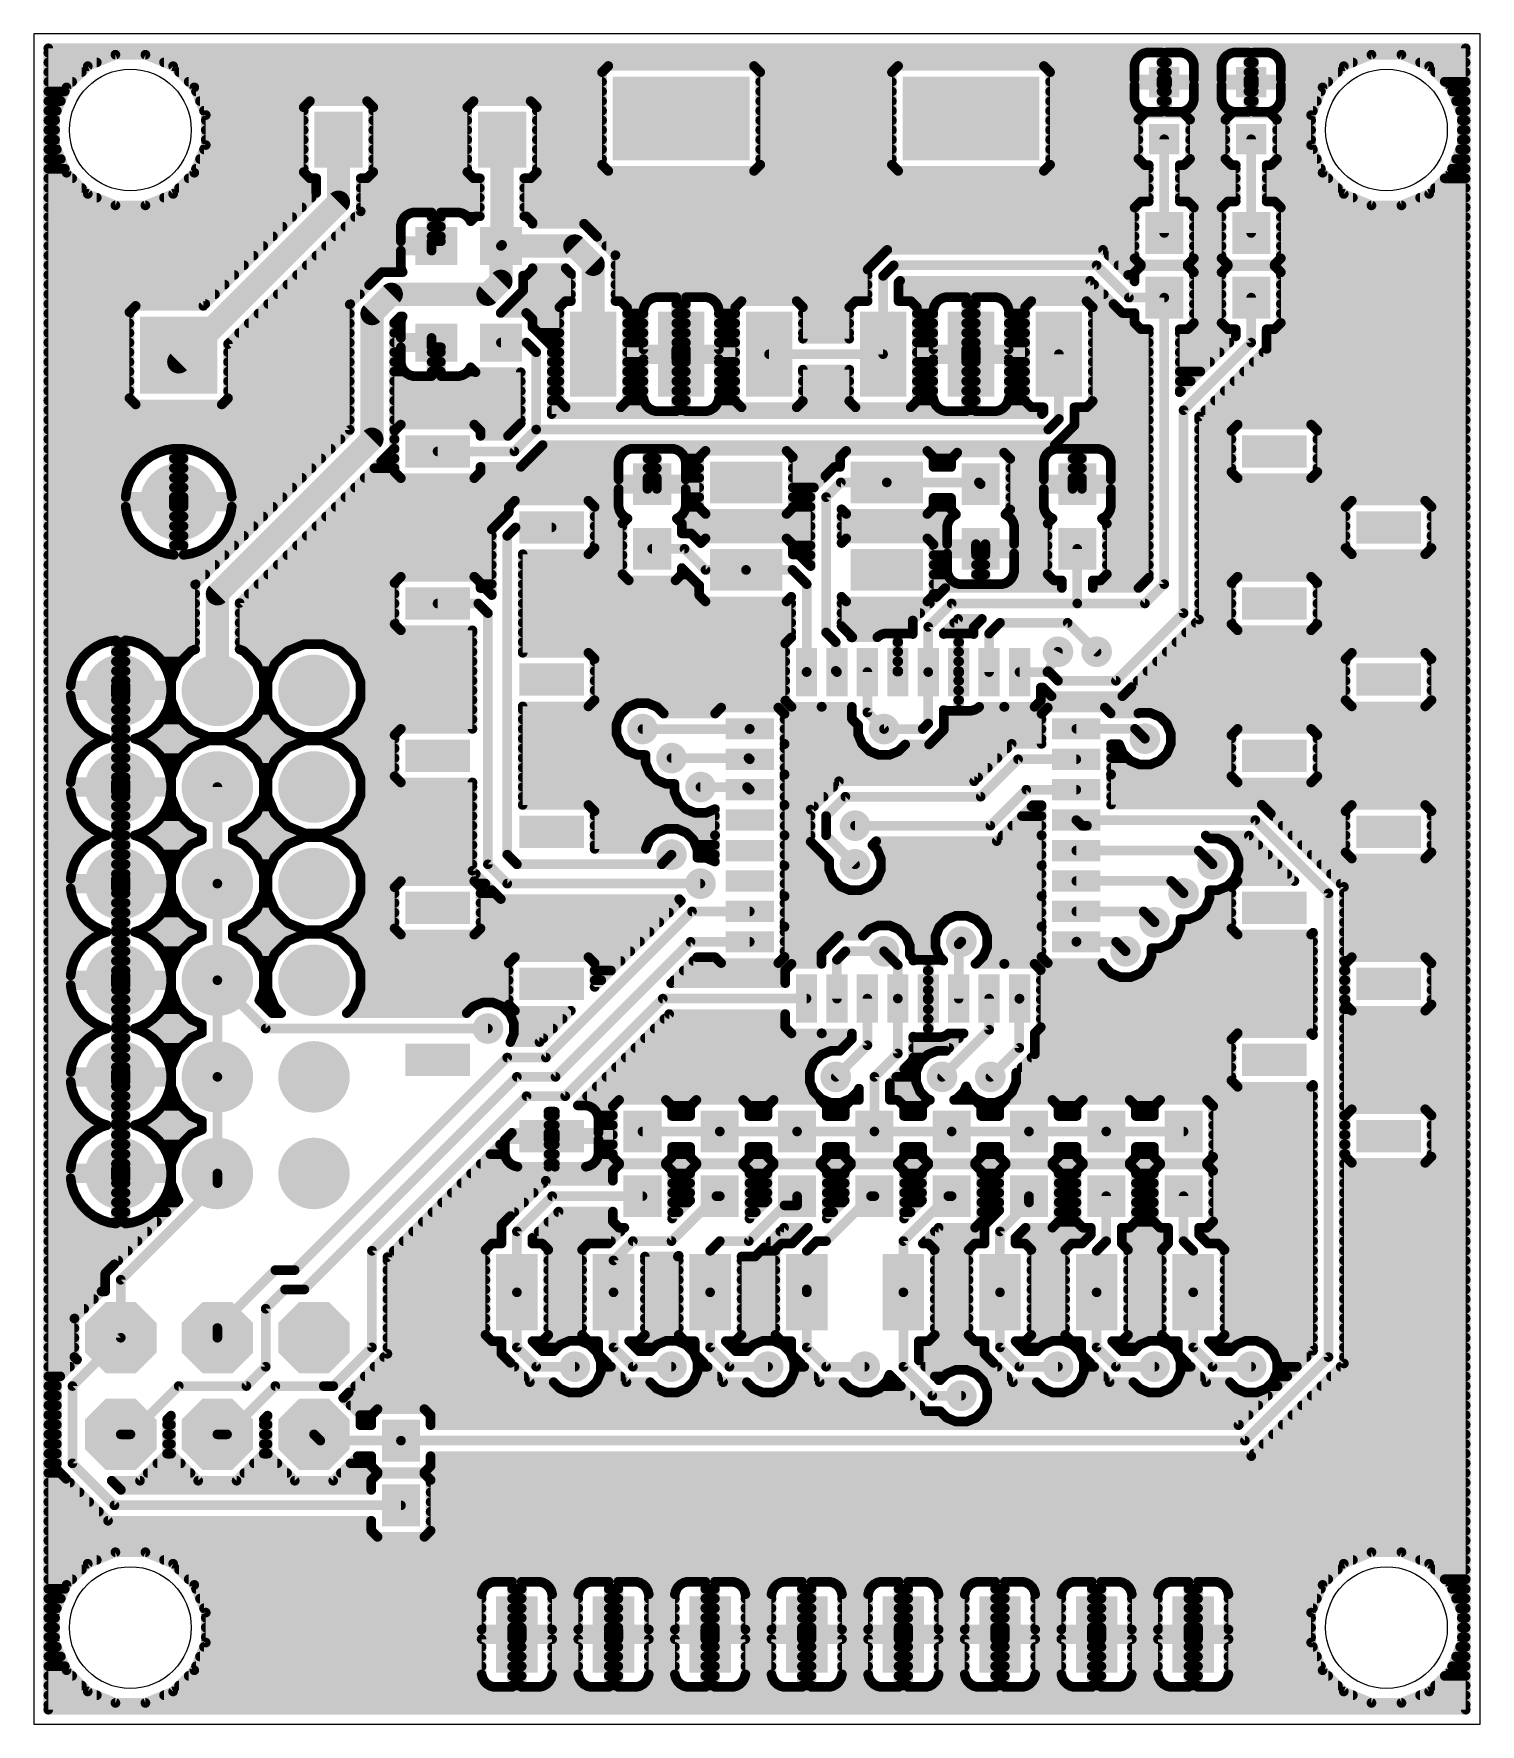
# Model space of a CAD drawing. Extents: x 0 to 38, y 0 to 44.4.
import ezdxf

# ---------------------------------------------------------------- set-up
doc = ezdxf.new("R2010")
doc.units = 0
for name, color, linetype in [('1', 22, 'CONTINUOUS'), ('17', 82, 'CONTINUOUS'), ('18', 82, 'CONTINUOUS'), ('20', 7, 'CONTINUOUS')]:
    doc.layers.add(name, color=color, linetype=linetype)

# ---------------------------------------------------------------- blocks, each defined once
blk = doc.blocks.new('RECT')
blk.add_solid([(-0.5, -0.5), (0.5, -0.5), (-0.5, 0.5), (0.5, 0.5)])
blk = doc.blocks.new('OCTAGONP')
at = {"const_width": 0.5}
blk.add_lwpolyline([(-0.25, -0.1036), (-0.25, 0.1036), (-0.1036, 0.25), (0.1036, 0.25), (0.25, 0.1036), (0.25, -0.1036), (0.1036, -0.25), (-0.1036, -0.25), (-0.25, -0.1036), (-0.25, 0.1036)], dxfattribs=at)
blk = doc.blocks.new('ROUNDP')
at = {"const_width": 0.5}
blk.add_lwpolyline([(0, -0.25, 1), (0, 0.25, 1), (0, -0.25)], format="xyb", dxfattribs=at)
blk = doc.blocks.new('SQUAREP')
blk.add_solid([(-0.5, -0.5), (0.5, -0.5), (-0.5, 0.5), (0.5, 0.5)])
blk = doc.blocks.new('ROUNDV')
at = {"const_width": 0.5}
blk.add_lwpolyline([(0, -0.25, 1), (0, 0.25, 1), (0, -0.25)], format="xyb", dxfattribs=at)

msp = doc.modelspace()

# ---------------------------------------------------------------- linework, layer by layer
at = {"layer": '1'}
for points, const_width in [([(0.381, 0.381), (0.381, 44.059)], 0.254), ([(0.381, 44.059), (37.643, 44.059)], 0.254), ([(0.381, 43.942), (29.2417, 43.942)], 0.254), ([(2.146, 43.891), (1.4179, 43.5894)], 0.254), ([(2.934, 43.891), (2.146, 43.891)], 0.254), ([(3.6621, 43.5894), (2.934, 43.891)], 0.254), ([(29.0841, 43.8729), (29.0131, 43.8019)], 0.254), ([(29.1709, 43.923), (29.0841, 43.8729)], 0.254), ([(29.2678, 43.949), (29.1709, 43.923)], 0.254), ([(29.645, 43.949), (29.2678, 43.949)], 0.254), ([(29.645, 43.241), (29.645, 43.949)], 0.254), ([(29.645, 43.942), (29.791, 43.942)], 0.254), ([(29.791, 43.949), (29.791, 43.241)], 0.254), ([(30.1682, 43.949), (29.791, 43.949)], 0.254), ([(30.2651, 43.923), (30.1682, 43.949)], 0.254), ([(30.1943, 43.942), (31.5277, 43.942)], 0.254), ([(30.3519, 43.8729), (30.2651, 43.923)], 0.254), ([(30.4229, 43.8019), (30.3519, 43.8729)], 0.254), ([(31.3701, 43.8729), (31.2991, 43.8019)], 0.254), ([(31.4569, 43.923), (31.3701, 43.8729)], 0.254), ([(31.5538, 43.949), (31.4569, 43.923)], 0.254), ([(31.931, 43.949), (31.5538, 43.949)], 0.254), ([(31.931, 43.241), (31.931, 43.949)], 0.254), ([(31.931, 43.942), (32.077, 43.942)], 0.254), ([(32.077, 43.949), (32.077, 43.241)], 0.254), ([(32.4542, 43.949), (32.077, 43.949)], 0.254), ([(32.5511, 43.923), (32.4542, 43.949)], 0.254), ([(32.4803, 43.942), (37.643, 43.942)], 0.254), ([(32.6379, 43.8729), (32.5511, 43.923)], 0.254), ([(32.7089, 43.8019), (32.6379, 43.8729)], 0.254), ([(35.166, 43.891), (34.4379, 43.5894)], 0.254), ([(35.954, 43.891), (35.166, 43.891)], 0.254), ([(36.6821, 43.5894), (35.954, 43.891)], 0.254), ([(37.643, 44.059), (37.643, 0.381)], 0.254), ([(0.381, 43.688), (1.6559, 43.688)], 0.254), ([(0.381, 43.434), (1.2624, 43.434)], 0.254), ([(1.4179, 43.5894), (0.8606, 43.0321)], 0.254), ([(3.4241, 43.688), (28.9557, 43.688)], 0.254), ([(4.2194, 43.0321), (3.6621, 43.5894)], 0.254), ([(3.8176, 43.434), (14.9419, 43.434)], 0.254), ([(15.1023, 43.5944), (14.9386, 43.4307)], 0.254), ([(14.9386, 43.4307), (14.9386, 40.9993)], 0.254), ([(18.9337, 43.5944), (15.1023, 43.5944)], 0.254), ([(19.0974, 43.4307), (18.9337, 43.5944)], 0.254), ([(19.0941, 43.434), (22.5619, 43.434)], 0.254), ([(19.0974, 40.9993), (19.0974, 43.4307)], 0.254), ([(22.7223, 43.5944), (22.5586, 43.4307)], 0.254), ([(22.5586, 43.4307), (22.5586, 40.9993)], 0.254), ([(26.5537, 43.5944), (22.7223, 43.5944)], 0.254), ([(26.7174, 43.4307), (26.5537, 43.5944)], 0.254), ([(26.7141, 43.434), (28.937, 43.434)], 0.254), ([(26.7174, 40.9993), (26.7174, 43.4307)], 0.254), ([(28.963, 43.7151), (28.937, 43.6182)], 0.254), ([(28.937, 43.6182), (28.937, 43.241)], 0.254), ([(29.0131, 43.8019), (28.963, 43.7151)], 0.254), ([(29.645, 43.688), (29.791, 43.688)], 0.254), ([(29.645, 43.434), (29.791, 43.434)], 0.254), ([(30.473, 43.7151), (30.4229, 43.8019)], 0.254), ([(30.499, 43.6182), (30.473, 43.7151)], 0.254), ([(30.4803, 43.688), (31.2417, 43.688)], 0.254), ([(30.499, 43.241), (30.499, 43.6182)], 0.254), ([(30.499, 43.434), (31.223, 43.434)], 0.254), ([(31.249, 43.7151), (31.223, 43.6182)], 0.254), ([(31.223, 43.6182), (31.223, 43.241)], 0.254), ([(31.2991, 43.8019), (31.249, 43.7151)], 0.254), ([(31.931, 43.688), (32.077, 43.688)], 0.254), ([(31.931, 43.434), (32.077, 43.434)], 0.254), ([(32.759, 43.7151), (32.7089, 43.8019)], 0.254), ([(32.785, 43.6182), (32.759, 43.7151)], 0.254), ([(32.7663, 43.688), (34.6759, 43.688)], 0.254), ([(32.785, 43.241), (32.785, 43.6182)], 0.254), ([(32.785, 43.434), (34.2824, 43.434)], 0.254), ([(34.4379, 43.5894), (33.8806, 43.0321)], 0.254), ([(36.4441, 43.688), (37.643, 43.688)], 0.254), ([(37.2394, 43.0321), (36.6821, 43.5894)], 0.254), ([(36.8376, 43.434), (37.643, 43.434)], 0.254), ([(0.381, 43.18), (1.0084, 43.18)], 0.254), ([(0.8606, 43.0321), (0.559, 42.304)], 0.254), ([(4.0716, 43.18), (14.9386, 43.18)], 0.254), ([(4.521, 42.304), (4.2194, 43.0321)], 0.254), ([(19.0974, 43.18), (22.5586, 43.18)], 0.254), ([(26.7174, 43.18), (29.645, 43.18)], 0.254), ([(28.937, 43.241), (29.645, 43.241)], 0.254), ([(29.645, 43.095), (28.937, 43.095)], 0.254), ([(28.937, 43.095), (28.937, 42.7178)], 0.254), ([(29.791, 43.241), (29.645, 43.241)], 0.254), ([(29.645, 43.241), (29.645, 43.095)], 0.254), ([(29.645, 42.387), (29.645, 43.095)], 0.254), ([(29.645, 43.095), (29.791, 43.095)], 0.254), ([(29.791, 43.095), (29.791, 43.241)], 0.254), ([(29.791, 43.241), (30.499, 43.241)], 0.254), ([(29.791, 43.18), (31.931, 43.18)], 0.254), ([(29.791, 43.095), (29.791, 42.387)], 0.254), ([(30.499, 43.095), (29.791, 43.095)], 0.254), ([(30.499, 42.7178), (30.499, 43.095)], 0.254), ([(31.223, 43.241), (31.931, 43.241)], 0.254), ([(31.931, 43.095), (31.223, 43.095)], 0.254), ([(31.223, 43.095), (31.223, 42.7178)], 0.254), ([(32.077, 43.241), (31.931, 43.241)], 0.254), ([(31.931, 43.241), (31.931, 43.095)], 0.254), ([(31.931, 42.387), (31.931, 43.095)], 0.254), ([(31.931, 43.095), (32.077, 43.095)], 0.254), ([(32.077, 43.095), (32.077, 43.241)], 0.254), ([(32.077, 43.241), (32.785, 43.241)], 0.254), ([(32.077, 43.18), (34.0284, 43.18)], 0.254), ([(32.077, 43.095), (32.077, 42.387)], 0.254), ([(32.785, 43.095), (32.077, 43.095)], 0.254), ([(32.785, 42.7178), (32.785, 43.095)], 0.254), ([(33.8806, 43.0321), (33.579, 42.304)], 0.254), ([(37.0916, 43.18), (37.643, 43.18)], 0.254), ([(37.541, 42.304), (37.2394, 43.0321)], 0.254), ([(0.381, 42.926), (0.8166, 42.926)], 0.254), ([(0.381, 42.672), (0.7114, 42.672)], 0.254), ([(4.2634, 42.926), (14.9386, 42.926)], 0.254), ([(4.3686, 42.672), (14.9386, 42.672)], 0.254), ([(7.2593, 42.6704), (7.0956, 42.5067)], 0.254), ([(8.7607, 42.6704), (7.2593, 42.6704)], 0.254), ([(8.9244, 42.5067), (8.7607, 42.6704)], 0.254), ([(11.5593, 42.6704), (11.3956, 42.5067)], 0.254), ([(13.0607, 42.6704), (11.5593, 42.6704)], 0.254), ([(13.2244, 42.5067), (13.0607, 42.6704)], 0.254), ([(19.0974, 42.926), (22.5586, 42.926)], 0.254), ([(19.0974, 42.672), (22.5586, 42.672)], 0.254), ([(26.7174, 42.926), (28.937, 42.926)], 0.254), ([(26.7174, 42.672), (28.9493, 42.672)], 0.254), ([(28.937, 42.7178), (28.963, 42.6209)], 0.254), ([(28.963, 42.6209), (29.0131, 42.5341)], 0.254), ([(29.645, 42.926), (29.791, 42.926)], 0.254), ([(29.645, 42.672), (29.791, 42.672)], 0.254), ([(30.4229, 42.5341), (30.473, 42.6209)], 0.254), ([(30.473, 42.6209), (30.499, 42.7178)], 0.254), ([(30.4867, 42.672), (31.2353, 42.672)], 0.254), ([(30.499, 42.926), (31.223, 42.926)], 0.254), ([(31.223, 42.7178), (31.249, 42.6209)], 0.254), ([(31.249, 42.6209), (31.2991, 42.5341)], 0.254), ([(31.931, 42.926), (32.077, 42.926)], 0.254), ([(31.931, 42.672), (32.077, 42.672)], 0.254), ([(32.7089, 42.5341), (32.759, 42.6209)], 0.254), ([(32.759, 42.6209), (32.785, 42.7178)], 0.254), ([(32.7727, 42.672), (33.7314, 42.672)], 0.254), ([(32.785, 42.926), (33.8366, 42.926)], 0.254), ([(37.2834, 42.926), (37.643, 42.926)], 0.254), ([(37.3886, 42.672), (37.643, 42.672)], 0.254), ([(0.381, 42.418), (0.6062, 42.418)], 0.254), ([(0.381, 42.164), (0.559, 42.164)], 0.254), ([(0.559, 42.304), (0.559, 41.516)], 0.254), ([(4.4738, 42.418), (7.0956, 42.418)], 0.254), ([(4.521, 41.516), (4.521, 42.304)], 0.254), ([(4.521, 42.164), (7.0956, 42.164)], 0.254), ([(7.0956, 42.5067), (7.0956, 40.8053)], 0.254), ([(8.9244, 40.8053), (8.9244, 42.5067)], 0.254), ([(8.9244, 42.418), (11.3956, 42.418)], 0.254), ([(8.9244, 42.164), (11.3956, 42.164)], 0.254), ([(11.3956, 42.5067), (11.3956, 40.8053)], 0.254), ([(13.2244, 40.8053), (13.2244, 42.5067)], 0.254), ([(13.2244, 42.418), (14.9386, 42.418)], 0.254), ([(13.2244, 42.164), (14.9386, 42.164)], 0.254), ([(19.0974, 42.418), (22.5586, 42.418)], 0.254), ([(19.0974, 42.164), (22.5586, 42.164)], 0.254), ([(26.7174, 42.418), (29.1622, 42.418)], 0.254), ([(26.7174, 42.164), (29.0386, 42.164)], 0.254), ([(29.0131, 42.5341), (29.0841, 42.4631)], 0.254), ([(29.2023, 42.3474), (29.0386, 42.1837)], 0.254), ([(29.0386, 42.1837), (29.0386, 41.1523)], 0.254), ([(29.0841, 42.4631), (29.1709, 42.413)], 0.254), ([(29.1709, 42.413), (29.2678, 42.387)], 0.254), ([(30.2337, 42.3474), (29.2023, 42.3474)], 0.254), ([(29.2678, 42.387), (29.645, 42.387)], 0.254), ([(29.645, 42.418), (29.791, 42.418)], 0.254), ([(29.791, 42.387), (30.1682, 42.387)], 0.254), ([(30.1682, 42.387), (30.2651, 42.413)], 0.254), ([(30.3974, 42.1837), (30.2337, 42.3474)], 0.254), ([(30.2651, 42.413), (30.3519, 42.4631)], 0.254), ([(30.2738, 42.418), (31.4482, 42.418)], 0.254), ([(30.3519, 42.4631), (30.4229, 42.5341)], 0.254), ([(30.3974, 41.1523), (30.3974, 42.1837)], 0.254), ([(30.3974, 42.164), (31.3246, 42.164)], 0.254), ([(31.2991, 42.5341), (31.3701, 42.4631)], 0.254), ([(31.4883, 42.3474), (31.3246, 42.1837)], 0.254), ([(31.3246, 42.1837), (31.3246, 41.1523)], 0.254), ([(31.3701, 42.4631), (31.4569, 42.413)], 0.254), ([(31.4569, 42.413), (31.5538, 42.387)], 0.254), ([(32.5197, 42.3474), (31.4883, 42.3474)], 0.254), ([(31.5538, 42.387), (31.931, 42.387)], 0.254), ([(31.931, 42.418), (32.077, 42.418)], 0.254), ([(32.077, 42.387), (32.4542, 42.387)], 0.254), ([(32.4542, 42.387), (32.5511, 42.413)], 0.254), ([(32.6834, 42.1837), (32.5197, 42.3474)], 0.254), ([(32.5511, 42.413), (32.6379, 42.4631)], 0.254), ([(32.5598, 42.418), (33.6262, 42.418)], 0.254), ([(32.6379, 42.4631), (32.7089, 42.5341)], 0.254), ([(32.6834, 41.1523), (32.6834, 42.1837)], 0.254), ([(32.6834, 42.164), (33.579, 42.164)], 0.254), ([(33.579, 42.304), (33.579, 41.516)], 0.254), ([(37.4938, 42.418), (37.643, 42.418)], 0.254), ([(37.541, 41.516), (37.541, 42.304)], 0.254), ([(37.541, 42.164), (37.643, 42.164)], 0.254), ([(0.381, 41.91), (0.559, 41.91)], 0.254), ([(0.381, 41.656), (0.559, 41.656)], 0.254), ([(4.521, 41.91), (7.0956, 41.91)], 0.254), ([(4.521, 41.656), (7.0956, 41.656)], 0.254), ([(8.01, 41.656), (8.01, 40.014)], 0.6096), ([(8.9244, 41.91), (11.3956, 41.91)], 0.254), ([(8.9244, 41.656), (11.3956, 41.656)], 0.254), ([(12.31, 41.656), (12.31, 38.892)], 0.6096), ([(13.2244, 41.91), (14.9386, 41.91)], 0.254), ([(13.2244, 41.656), (14.9386, 41.656)], 0.254), ([(19.0974, 41.91), (22.5586, 41.91)], 0.254), ([(19.0974, 41.656), (22.5586, 41.656)], 0.254), ([(26.7174, 41.91), (29.0386, 41.91)], 0.254), ([(26.7174, 41.656), (29.0386, 41.656)], 0.254), ([(29.718, 39.204), (29.718, 41.668)], 0.254), ([(30.3974, 41.91), (31.3246, 41.91)], 0.254), ([(30.3974, 41.656), (31.3246, 41.656)], 0.254), ([(32.004, 41.668), (32.004, 39.204)], 0.254), ([(32.6834, 41.91), (33.579, 41.91)], 0.254), ([(32.6834, 41.656), (33.579, 41.656)], 0.254), ([(37.541, 41.91), (37.643, 41.91)], 0.254), ([(37.541, 41.656), (37.643, 41.656)], 0.254), ([(0.381, 41.402), (0.6062, 41.402)], 0.254), ([(0.559, 41.516), (0.8606, 40.7879)], 0.254), ([(4.2194, 40.7879), (4.521, 41.516)], 0.254), ([(4.4738, 41.402), (7.0956, 41.402)], 0.254), ([(8.9244, 41.402), (11.3956, 41.402)], 0.254), ([(13.2244, 41.402), (14.9386, 41.402)], 0.254), ([(19.0974, 41.402), (22.5586, 41.402)], 0.254), ([(26.7174, 41.402), (29.0386, 41.402)], 0.254), ([(30.3974, 41.402), (31.3246, 41.402)], 0.254), ([(32.6834, 41.402), (33.6262, 41.402)], 0.254), ([(33.579, 41.516), (33.8806, 40.7879)], 0.254), ([(37.2394, 40.7879), (37.541, 41.516)], 0.254), ([(37.4938, 41.402), (37.643, 41.402)], 0.254), ([(0.381, 41.148), (0.7114, 41.148)], 0.254), ([(0.381, 40.894), (0.8166, 40.894)], 0.254), ([(0.8606, 40.7879), (1.4179, 40.2306)], 0.254), ([(3.6621, 40.2306), (4.2194, 40.7879)], 0.254), ([(4.2634, 40.894), (7.0956, 40.894)], 0.254), ([(4.3686, 41.148), (7.0956, 41.148)], 0.254), ([(7.0956, 40.8053), (7.2593, 40.6416)], 0.254), ([(8.7607, 40.6416), (8.9244, 40.8053)], 0.254), ([(8.9244, 41.148), (11.3956, 41.148)], 0.254), ([(8.9244, 40.894), (11.3956, 40.894)], 0.254), ([(11.3956, 40.8053), (11.5593, 40.6416)], 0.254), ([(13.0607, 40.6416), (13.2244, 40.8053)], 0.254), ([(13.2244, 41.148), (14.9386, 41.148)], 0.254), ([(13.2244, 40.894), (15.0439, 40.894)], 0.254), ([(14.9386, 40.9993), (15.1023, 40.8356)], 0.254), ([(15.1023, 40.8356), (18.9337, 40.8356)], 0.254), ([(18.9337, 40.8356), (19.0974, 40.9993)], 0.254), ([(18.9921, 40.894), (22.6639, 40.894)], 0.254), ([(19.0974, 41.148), (22.5586, 41.148)], 0.254), ([(22.5586, 40.9993), (22.7223, 40.8356)], 0.254), ([(22.7223, 40.8356), (26.5537, 40.8356)], 0.254), ([(26.5537, 40.8356), (26.7174, 40.9993)], 0.254), ([(26.6121, 40.894), (29.3116, 40.894)], 0.254), ([(26.7174, 41.148), (29.0429, 41.148)], 0.254), ([(29.0386, 41.1523), (29.2023, 40.9886)], 0.254), ([(29.2023, 40.9886), (29.3116, 40.9886)], 0.254), ([(29.3116, 40.9886), (29.3116, 40.0334)], 0.254), ([(30.1244, 40.0334), (30.1244, 40.9886)], 0.254), ([(30.1244, 40.9886), (30.2337, 40.9886)], 0.254), ([(30.1244, 40.894), (31.5976, 40.894)], 0.254), ([(30.2337, 40.9886), (30.3974, 41.1523)], 0.254), ([(30.3931, 41.148), (31.3289, 41.148)], 0.254), ([(31.3246, 41.1523), (31.4883, 40.9886)], 0.254), ([(31.4883, 40.9886), (31.5976, 40.9886)], 0.254), ([(31.5976, 40.9886), (31.5976, 40.0334)], 0.254), ([(32.4104, 40.0334), (32.4104, 40.9886)], 0.254), ([(32.4104, 40.9886), (32.5197, 40.9886)], 0.254), ([(32.4104, 40.894), (33.8366, 40.894)], 0.254), ([(32.5197, 40.9886), (32.6834, 41.1523)], 0.254), ([(32.6791, 41.148), (33.7314, 41.148)], 0.254), ([(33.8806, 40.7879), (34.4379, 40.2306)], 0.254), ([(36.6821, 40.2306), (37.2394, 40.7879)], 0.254), ([(37.2834, 40.894), (37.643, 40.894)], 0.254), ([(37.3886, 41.148), (37.643, 41.148)], 0.254), ([(0.381, 40.64), (1.0084, 40.64)], 0.254), ([(0.381, 40.386), (1.2624, 40.386)], 0.254), ([(3.8176, 40.386), (7.4258, 40.386)], 0.254), ([(4.0716, 40.64), (7.4258, 40.64)], 0.254), ([(7.2593, 40.6416), (7.4258, 40.6416)], 0.254), ([(7.4258, 40.6416), (7.4258, 40.256)], 0.254), ([(8.5942, 39.772), (8.5942, 40.6416)], 0.254), ([(8.5942, 40.6416), (8.7607, 40.6416)], 0.254), ([(8.5942, 40.64), (11.7258, 40.64)], 0.254), ([(8.5942, 40.386), (11.7258, 40.386)], 0.254), ([(11.5593, 40.6416), (11.7258, 40.6416)], 0.254), ([(11.7258, 40.6416), (11.7258, 39.6414)], 0.254), ([(12.8942, 39.6414), (12.8942, 40.6416)], 0.254), ([(12.8942, 40.6416), (13.0607, 40.6416)], 0.254), ([(12.8942, 40.64), (29.3116, 40.64)], 0.254), ([(12.8942, 40.386), (29.3116, 40.386)], 0.254), ([(30.1244, 40.64), (31.5976, 40.64)], 0.254), ([(30.1244, 40.386), (31.5976, 40.386)], 0.254), ([(32.4104, 40.64), (34.0284, 40.64)], 0.254), ([(32.4104, 40.386), (34.2824, 40.386)], 0.254), ([(36.8376, 40.386), (37.643, 40.386)], 0.254), ([(37.0916, 40.64), (37.643, 40.64)], 0.254), ([(0.381, 40.132), (1.6559, 40.132)], 0.254), ([(0.381, 39.878), (7.0478, 39.878)], 0.254), ([(1.4179, 40.2306), (2.146, 39.929)], 0.254), ([(2.146, 39.929), (2.934, 39.929)], 0.254), ([(2.934, 39.929), (3.6621, 40.2306)], 0.254), ([(3.4241, 40.132), (7.3018, 40.132)], 0.254), ([(8.01, 40.014), (3.81, 35.814)], 0.6096), ([(7.4258, 40.256), (4.457, 37.2872)], 0.254), ([(8.5942, 40.132), (11.7258, 40.132)], 0.254), ([(8.5942, 39.878), (11.7258, 39.878)], 0.254), ([(12.8942, 40.132), (29.3116, 40.132)], 0.254), ([(12.8942, 39.878), (28.9469, 39.878)], 0.254), ([(29.1023, 40.0334), (28.9386, 39.8697)], 0.254), ([(28.9386, 39.8697), (28.9386, 38.5383)], 0.254), ([(29.3116, 40.0334), (29.1023, 40.0334)], 0.254), ([(30.1244, 40.132), (31.5976, 40.132)], 0.254), ([(30.3337, 40.0334), (30.1244, 40.0334)], 0.254), ([(30.4974, 39.8697), (30.3337, 40.0334)], 0.254), ([(30.4891, 39.878), (31.2329, 39.878)], 0.254), ([(30.4974, 38.5383), (30.4974, 39.8697)], 0.254), ([(31.3883, 40.0334), (31.2246, 39.8697)], 0.254), ([(31.2246, 39.8697), (31.2246, 38.5383)], 0.254), ([(31.5976, 40.0334), (31.3883, 40.0334)], 0.254), ([(32.4104, 40.132), (34.6759, 40.132)], 0.254), ([(32.6197, 40.0334), (32.4104, 40.0334)], 0.254), ([(32.7834, 39.8697), (32.6197, 40.0334)], 0.254), ([(32.7751, 39.878), (37.643, 39.878)], 0.254), ([(32.7834, 38.5383), (32.7834, 39.8697)], 0.254), ([(34.4379, 40.2306), (35.166, 39.929)], 0.254), ([(35.166, 39.929), (35.954, 39.929)], 0.254), ([(35.954, 39.929), (36.6821, 40.2306)], 0.254), ([(36.4441, 40.132), (37.643, 40.132)], 0.254), ([(0.381, 39.624), (6.7938, 39.624)], 0.254), ([(5.1054, 36.2832), (8.5942, 39.772)], 0.254), ([(8.4462, 39.624), (9.7532, 39.624)], 0.254), ([(9.675, 39.5091), (9.649, 39.4122)], 0.254), ([(9.7251, 39.5959), (9.675, 39.5091)], 0.254), ([(9.7961, 39.6669), (9.7251, 39.5959)], 0.254), ([(9.8829, 39.717), (9.7961, 39.6669)], 0.254), ([(9.9798, 39.743), (9.8829, 39.717)], 0.254), ([(10.457, 39.743), (9.9798, 39.743)], 0.254), ([(10.457, 38.985), (10.457, 39.743)], 0.254), ([(10.457, 39.624), (10.703, 39.624)], 0.254), ([(11.1802, 39.743), (10.703, 39.743)], 0.254), ([(10.703, 39.743), (10.703, 38.985)], 0.254), ([(11.2771, 39.717), (11.1802, 39.743)], 0.254), ([(11.3639, 39.6669), (11.2771, 39.717)], 0.254), ([(11.4349, 39.5959), (11.3639, 39.6669)], 0.254), ([(11.4068, 39.624), (11.5969, 39.624)], 0.254), ([(11.4839, 39.511), (11.4349, 39.5959)], 0.254), ([(11.6143, 39.6414), (11.4839, 39.511)], 0.254), ([(11.7258, 39.6414), (11.6143, 39.6414)], 0.254), ([(12.9457, 39.6414), (12.8942, 39.6414)], 0.254), ([(13.1094, 39.4777), (12.9457, 39.6414)], 0.254), ([(12.9631, 39.624), (28.9386, 39.624)], 0.254), ([(13.1094, 39.4462), (13.1094, 39.4777)], 0.254), ([(14.466, 39.4462), (13.1094, 39.4462)], 0.254), ([(14.8082, 39.104), (14.466, 39.4462)], 0.254), ([(30.4974, 39.624), (31.2246, 39.624)], 0.254), ([(32.7834, 39.624), (37.643, 39.624)], 0.254), ([(0.381, 39.37), (6.5398, 39.37)], 0.254), ([(0.381, 39.116), (6.2858, 39.116)], 0.254), ([(7.9382, 39.116), (9.649, 39.116)], 0.254), ([(8.1922, 39.37), (9.649, 39.37)], 0.254), ([(9.649, 39.4122), (9.649, 38.985)], 0.254), ([(9.649, 38.985), (10.457, 38.985)], 0.254), ([(10.457, 39.37), (10.703, 39.37)], 0.254), ([(10.457, 39.116), (10.703, 39.116)], 0.254), ([(10.703, 38.985), (10.457, 38.985)], 0.254), ([(10.457, 38.985), (10.457, 38.739)], 0.254), ([(14.224, 38.862), (12.28, 38.862)], 0.6096), ([(12.28, 38.862), (12.28, 37.934)], 0.6096), ([(14.7066, 38.3794), (14.224, 38.862)], 0.6096), ([(14.5422, 39.37), (28.9386, 39.37)], 0.254), ([(14.7962, 39.116), (28.9386, 39.116)], 0.254), ([(15.2908, 38.6214), (14.8082, 39.104)], 0.254), ([(30.4974, 39.37), (31.2246, 39.37)], 0.254), ([(30.4974, 39.116), (31.2246, 39.116)], 0.254), ([(32.7834, 39.37), (37.643, 39.37)], 0.254), ([(32.7834, 39.116), (37.643, 39.116)], 0.254), ([(0.381, 38.862), (6.0318, 38.862)], 0.254), ([(0.381, 38.608), (5.7778, 38.608)], 0.254), ([(7.4302, 38.608), (9.649, 38.608)], 0.254), ([(7.6842, 38.862), (10.457, 38.862)], 0.254), ([(10.457, 38.739), (9.649, 38.739)], 0.254), ([(9.649, 38.739), (9.649, 38.3118)], 0.254), ([(12.31, 38.892), (12.28, 38.862)], 0.254), ([(14.7066, 36.0172), (14.7066, 38.3794)], 0.6096), ([(15.0502, 38.862), (28.9386, 38.862)], 0.254), ([(15.2908, 37.4142), (15.2908, 38.6214)], 0.254), ([(15.2908, 38.608), (22.2853, 38.608)], 0.254), ([(22.4377, 38.7604), (22.1996, 38.5223)], 0.254), ([(28.1083, 38.7604), (22.4377, 38.7604)], 0.254), ([(28.9386, 37.9301), (28.1083, 38.7604)], 0.254), ([(28.2607, 38.608), (28.9386, 38.608)], 0.254), ([(28.9386, 38.5383), (29.1023, 38.3746)], 0.254), ([(30.3337, 38.3746), (30.4974, 38.5383)], 0.254), ([(30.4974, 38.862), (31.2246, 38.862)], 0.254), ([(30.4974, 38.608), (31.2246, 38.608)], 0.254), ([(31.2246, 38.5383), (31.3883, 38.3746)], 0.254), ([(32.6197, 38.3746), (32.7834, 38.5383)], 0.254), ([(32.7834, 38.862), (37.643, 38.862)], 0.254), ([(32.7834, 38.608), (37.643, 38.608)], 0.254), ([(0.381, 38.354), (5.5238, 38.354)], 0.254), ([(0.381, 38.1), (5.2698, 38.1)], 0.254), ([(6.9222, 38.1), (9.0798, 38.1)], 0.254), ([(7.1762, 38.354), (9.649, 38.354)], 0.254), ([(9.156, 38.1762), (8.8138, 37.834)], 0.254), ([(9.6973, 38.1762), (9.156, 38.1762)], 0.254), ([(9.649, 38.3118), (9.675, 38.2149)], 0.254), ([(9.675, 38.2149), (9.6973, 38.1762)], 0.254), ([(11.938, 37.592), (12.28, 37.934)], 0.6096), ([(12.9457, 38.0826), (13.1094, 38.2463)], 0.254), ([(12.9631, 38.1), (14.1224, 38.1)], 0.254), ([(13.1094, 38.2463), (13.1094, 38.2778)], 0.254), ([(13.1094, 38.2778), (13.982, 38.2778)], 0.254), ([(13.982, 38.2778), (14.1224, 38.1374)], 0.254), ([(14.1224, 38.1374), (14.1224, 37.4142)], 0.254), ([(15.2908, 38.354), (22.0313, 38.354)], 0.254), ([(15.2908, 38.1), (21.9202, 38.1)], 0.254), ([(22.1996, 38.5223), (21.9202, 38.2429)], 0.254), ([(21.9202, 38.2429), (21.9202, 37.4142)], 0.254), ([(22.3266, 38.0746), (22.606, 38.354)], 0.254), ([(22.606, 38.354), (27.94, 38.354)], 0.254), ([(27.94, 38.354), (28.79, 37.504)], 0.254), ([(28.5147, 38.354), (37.643, 38.354)], 0.254), ([(28.7687, 38.1), (28.9386, 38.1)], 0.254), ([(29.1023, 38.3334), (28.9386, 38.1697)], 0.254), ([(28.9386, 38.1697), (28.9386, 37.9301)], 0.254), ([(29.1023, 38.3746), (30.3337, 38.3746)], 0.254), ([(30.3337, 38.3334), (29.1023, 38.3334)], 0.254), ([(30.4974, 38.1697), (30.3337, 38.3334)], 0.254), ([(30.4974, 36.8383), (30.4974, 38.1697)], 0.254), ([(30.4974, 38.1), (31.2246, 38.1)], 0.254), ([(31.3883, 38.3334), (31.2246, 38.1697)], 0.254), ([(31.2246, 38.1697), (31.2246, 36.8383)], 0.254), ([(31.3883, 38.3746), (32.6197, 38.3746)], 0.254), ([(32.6197, 38.3334), (31.3883, 38.3334)], 0.254), ([(32.7834, 38.1697), (32.6197, 38.3334)], 0.254), ([(32.7834, 36.8383), (32.7834, 38.1697)], 0.254), ([(32.7834, 38.1), (37.643, 38.1)], 0.254), ([(0.381, 37.846), (5.0158, 37.846)], 0.254), ([(6.6682, 37.846), (8.8258, 37.846)], 0.254), ([(8.8138, 37.834), (8.3058, 37.326)], 0.254), ([(8.89, 37.084), (9.398, 37.592)], 0.6096), ([(9.398, 37.592), (11.938, 37.592)], 0.6096), ([(12.522, 37.3498), (12.8642, 37.692)], 0.254), ([(12.8642, 37.692), (12.8642, 38.0826)], 0.254), ([(12.8642, 38.0826), (12.9457, 38.0826)], 0.254), ([(12.8642, 37.846), (14.1224, 37.846)], 0.254), ([(15.2908, 37.846), (21.9202, 37.846)], 0.254), ([(22.3266, 36.0172), (22.3266, 38.0746)], 0.254), ([(22.733, 37.9063), (22.7743, 37.9476)], 0.254), ([(22.733, 37.4142), (22.733, 37.9063)], 0.254), ([(22.733, 37.846), (27.8733, 37.846)], 0.254), ([(22.7743, 37.9476), (27.7717, 37.9476)], 0.254), ([(27.7717, 37.9476), (28.3836, 37.3357)], 0.254), ([(30.4974, 37.846), (31.2246, 37.846)], 0.254), ([(32.7834, 37.846), (37.643, 37.846)], 0.254), ([(0.381, 37.592), (4.7618, 37.592)], 0.254), ([(0.381, 37.338), (4.5078, 37.338)], 0.254), ([(2.6783, 37.2872), (2.5146, 37.1235)], 0.254), ([(4.457, 37.2872), (2.6783, 37.2872)], 0.254), ([(6.1602, 37.338), (8.3178, 37.338)], 0.254), ([(6.4142, 37.592), (8.5718, 37.592)], 0.254), ([(8.3058, 37.326), (8.3058, 34.024)], 0.254), ([(8.89, 33.782), (8.89, 37.084)], 0.6096), ([(12.2736, 37.1014), (12.522, 37.3498)], 0.254), ([(12.5102, 37.338), (13.9051, 37.338)], 0.254), ([(12.7642, 37.592), (14.1224, 37.592)], 0.254), ([(13.9813, 37.4142), (13.8176, 37.2505)], 0.254), ([(13.8176, 37.2505), (13.8176, 34.7839)], 0.254), ([(14.1224, 37.4142), (13.9813, 37.4142)], 0.254), ([(15.2908, 37.592), (21.9202, 37.592)], 0.254), ([(15.4319, 37.4142), (15.2908, 37.4142)], 0.254), ([(15.5956, 37.2505), (15.4319, 37.4142)], 0.254), ([(15.5081, 37.338), (16.0858, 37.338)], 0.254), ([(15.5956, 34.7839), (15.5956, 37.2505)], 0.254), ([(16.0534, 37.2819), (16.0274, 37.185)], 0.254), ([(16.1035, 37.3687), (16.0534, 37.2819)], 0.254), ([(16.1745, 37.4397), (16.1035, 37.3687)], 0.254), ([(16.2613, 37.4898), (16.1745, 37.4397)], 0.254), ([(16.3582, 37.5158), (16.2613, 37.4898)], 0.254), ([(16.891, 37.5158), (16.3582, 37.5158)], 0.254), ([(16.891, 36.1442), (16.891, 37.5158)], 0.254), ([(16.891, 37.338), (17.145, 37.338)], 0.254), ([(17.145, 37.5158), (17.145, 36.1442)], 0.254), ([(17.6778, 37.5158), (17.145, 37.5158)], 0.254), ([(17.7747, 37.4898), (17.6778, 37.5158)], 0.254), ([(17.8615, 37.4397), (17.7747, 37.4898)], 0.254), ([(17.9325, 37.3687), (17.8615, 37.4397)], 0.254), ([(17.9826, 37.2819), (17.9325, 37.3687)], 0.254), ([(17.9502, 37.338), (18.5279, 37.338)], 0.254), ([(18.0086, 37.185), (17.9826, 37.2819)], 0.254), ([(18.6041, 37.4142), (18.4404, 37.2505)], 0.254), ([(18.4404, 37.2505), (18.4404, 34.7839)], 0.254), ([(20.0547, 37.4142), (18.6041, 37.4142)], 0.254), ([(20.2184, 37.2505), (20.0547, 37.4142)], 0.254), ([(20.1309, 37.338), (21.5251, 37.338)], 0.254), ([(20.2184, 36.4236), (20.2184, 37.2505)], 0.254), ([(21.6013, 37.4142), (21.4376, 37.2505)], 0.254), ([(21.4376, 37.2505), (21.4376, 36.4236)], 0.254), ([(21.9202, 37.4142), (21.6013, 37.4142)], 0.254), ([(22.733, 37.592), (28.1273, 37.592)], 0.254), ([(23.0519, 37.4142), (22.733, 37.4142)], 0.254), ([(23.2156, 37.2505), (23.0519, 37.4142)], 0.254), ([(23.1281, 37.338), (23.7058, 37.338)], 0.254), ([(23.2156, 34.7839), (23.2156, 37.2505)], 0.254), ([(23.6734, 37.2819), (23.6474, 37.185)], 0.254), ([(23.7235, 37.3687), (23.6734, 37.2819)], 0.254), ([(23.7945, 37.4397), (23.7235, 37.3687)], 0.254), ([(23.8813, 37.4898), (23.7945, 37.4397)], 0.254), ([(23.9782, 37.5158), (23.8813, 37.4898)], 0.254), ([(24.511, 37.5158), (23.9782, 37.5158)], 0.254), ([(24.511, 36.1442), (24.511, 37.5158)], 0.254), ([(24.511, 37.338), (24.765, 37.338)], 0.254), ([(24.765, 37.5158), (24.765, 36.1442)], 0.254), ([(25.2978, 37.5158), (24.765, 37.5158)], 0.254), ([(25.3947, 37.4898), (25.2978, 37.5158)], 0.254), ([(25.4815, 37.4397), (25.3947, 37.4898)], 0.254), ([(25.5525, 37.3687), (25.4815, 37.4397)], 0.254), ([(25.6026, 37.2819), (25.5525, 37.3687)], 0.254), ([(25.5702, 37.338), (26.1479, 37.338)], 0.254), ([(25.6286, 37.185), (25.6026, 37.2819)], 0.254), ([(26.2241, 37.4142), (26.0604, 37.2505)], 0.254), ([(26.0604, 37.2505), (26.0604, 34.7839)], 0.254), ([(27.6747, 37.4142), (26.2241, 37.4142)], 0.254), ([(27.8384, 37.2505), (27.6747, 37.4142)], 0.254), ([(27.7509, 37.338), (28.3813, 37.338)], 0.254), ([(27.8384, 34.7839), (27.8384, 37.2505)], 0.254), ([(28.3836, 37.3357), (28.6217, 37.0976)], 0.254), ([(29.718, 37.504), (28.79, 37.504)], 0.254), ([(29.718, 37.504), (29.718, 29.972)], 0.254), ([(30.4974, 37.592), (31.2246, 37.592)], 0.254), ([(30.4974, 37.338), (31.2246, 37.338)], 0.254), ([(32.004, 37.504), (32.004, 36.322)], 0.254), ([(32.7834, 37.592), (37.643, 37.592)], 0.254), ([(32.7834, 37.338), (37.643, 37.338)], 0.254), ([(0.381, 37.084), (2.5146, 37.084)], 0.254), ([(0.381, 36.83), (2.5146, 36.83)], 0.254), ([(2.5146, 37.1235), (2.5146, 34.8601)], 0.254), ([(5.6522, 36.83), (8.3058, 36.83)], 0.254), ([(5.9062, 37.084), (8.3058, 37.084)], 0.254), ([(9.4742, 36.842), (9.64, 37.0078)], 0.254), ([(9.4742, 33.54), (9.4742, 36.842)], 0.254), ([(9.4742, 36.83), (9.649, 36.83)], 0.254), ([(9.64, 37.0078), (9.6973, 37.0078)], 0.254), ([(9.675, 36.9691), (9.649, 36.8722)], 0.254), ([(9.649, 36.8722), (9.649, 36.445)], 0.254), ([(9.6973, 37.0078), (9.675, 36.9691)], 0.254), ([(12.9457, 37.1014), (12.2736, 37.1014)], 0.254), ([(13.1094, 36.9377), (12.9457, 37.1014)], 0.254), ([(12.9631, 37.084), (13.8176, 37.084)], 0.254), ([(13.1094, 36.7284), (13.1094, 36.9377)], 0.254), ([(13.1094, 36.83), (13.8176, 36.83)], 0.254), ([(15.5956, 37.084), (16.0274, 37.084)], 0.254), ([(15.5956, 36.83), (16.0274, 36.83)], 0.254), ([(16.0274, 37.185), (16.0274, 36.1442)], 0.254), ([(16.891, 37.084), (17.145, 37.084)], 0.254), ([(16.891, 36.83), (17.145, 36.83)], 0.254), ([(18.0086, 36.1442), (18.0086, 37.185)], 0.254), ([(18.0086, 37.084), (18.4404, 37.084)], 0.254), ([(18.0086, 36.83), (18.4404, 36.83)], 0.254), ([(20.2184, 37.084), (21.4376, 37.084)], 0.254), ([(20.2184, 36.83), (21.4376, 36.83)], 0.254), ([(23.2156, 37.084), (23.6474, 37.084)], 0.254), ([(23.2156, 36.83), (23.6474, 36.83)], 0.254), ([(23.6474, 37.185), (23.6474, 36.1442)], 0.254), ([(24.511, 37.084), (24.765, 37.084)], 0.254), ([(24.511, 36.83), (24.765, 36.83)], 0.254), ([(25.6286, 36.1442), (25.6286, 37.185)], 0.254), ([(25.6286, 37.084), (26.0604, 37.084)], 0.254), ([(25.6286, 36.83), (26.0604, 36.83)], 0.254), ([(27.8384, 37.084), (28.9386, 37.084)], 0.254), ([(27.8384, 36.83), (28.9469, 36.83)], 0.254), ([(28.6217, 37.0976), (28.9386, 37.0976)], 0.254), ([(28.9386, 37.0976), (28.9386, 36.8383)], 0.254), ([(28.9386, 36.8383), (29.1023, 36.6746)], 0.254), ([(30.3337, 36.6746), (30.4974, 36.8383)], 0.254), ([(30.4891, 36.83), (31.2329, 36.83)], 0.254), ([(30.4974, 37.084), (31.2246, 37.084)], 0.254), ([(31.2246, 36.8383), (31.3883, 36.6746)], 0.254), ([(32.6197, 36.6746), (32.7834, 36.8383)], 0.254), ([(32.7751, 36.83), (37.643, 36.83)], 0.254), ([(32.7834, 37.084), (37.643, 37.084)], 0.254), ([(0.381, 36.576), (2.5146, 36.576)], 0.254), ([(0.381, 36.322), (2.5146, 36.322)], 0.254), ([(5.1442, 36.322), (8.3058, 36.322)], 0.254), ([(5.3982, 36.576), (8.3058, 36.576)], 0.254), ([(9.4742, 36.576), (9.649, 36.576)], 0.254), ([(9.4742, 36.322), (10.457, 36.322)], 0.254), ([(9.649, 36.445), (10.457, 36.445)], 0.254), ([(10.457, 36.445), (10.457, 36.199)], 0.254), ([(12.28, 36.322), (12.954, 36.322)], 0.254), ([(12.954, 36.322), (13.208, 36.068)], 0.254), ([(13.1223, 36.7284), (13.1094, 36.7284)], 0.254), ([(13.3763, 36.4744), (13.1223, 36.7284)], 0.254), ([(13.2747, 36.576), (13.8176, 36.576)], 0.254), ([(13.6144, 36.2363), (13.3763, 36.4744)], 0.254), ([(13.5287, 36.322), (13.8176, 36.322)], 0.254), ([(15.5956, 36.576), (16.0274, 36.576)], 0.254), ([(15.5956, 36.322), (16.0274, 36.322)], 0.254), ([(16.891, 36.576), (17.145, 36.576)], 0.254), ([(16.891, 36.322), (17.145, 36.322)], 0.254), ([(18.0086, 36.576), (18.4404, 36.576)], 0.254), ([(18.0086, 36.322), (18.4404, 36.322)], 0.254), ([(20.2184, 36.576), (21.4376, 36.576)], 0.254), ([(21.4376, 36.4236), (20.2184, 36.4236)], 0.254), ([(23.2156, 36.576), (23.6474, 36.576)], 0.254), ([(23.2156, 36.322), (23.6474, 36.322)], 0.254), ([(24.511, 36.576), (24.765, 36.576)], 0.254), ([(24.511, 36.322), (24.765, 36.322)], 0.254), ([(25.6286, 36.576), (26.0604, 36.576)], 0.254), ([(25.6286, 36.322), (26.0604, 36.322)], 0.254), ([(27.8384, 36.576), (29.3116, 36.576)], 0.254), ([(27.8384, 36.322), (29.3116, 36.322)], 0.254), ([(29.1023, 36.6746), (29.3116, 36.6746)], 0.254), ([(29.3116, 36.6746), (29.3116, 30.1403)], 0.254), ([(30.1244, 35.0171), (30.1244, 36.6746)], 0.254), ([(30.1244, 36.6746), (30.3337, 36.6746)], 0.254), ([(30.1244, 36.576), (31.5976, 36.576)], 0.254), ([(31.5976, 36.4903), (30.1244, 35.0171)], 0.254), ([(30.1244, 36.322), (31.4293, 36.322)], 0.254), ([(32.004, 36.322), (30.226, 34.544)], 0.254), ([(31.3883, 36.6746), (31.5976, 36.6746)], 0.254), ([(31.5976, 36.6746), (31.5976, 36.4903)], 0.254), ([(32.4104, 36.1537), (32.4104, 36.6746)], 0.254), ([(32.4104, 36.6746), (32.6197, 36.6746)], 0.254), ([(32.4104, 36.576), (37.643, 36.576)], 0.254), ([(32.4104, 36.322), (37.643, 36.322)], 0.254), ([(0.381, 36.068), (2.5146, 36.068)], 0.254), ([(5.1054, 34.8601), (5.1054, 36.2832)], 0.254), ([(5.1054, 36.068), (8.3058, 36.068)], 0.254), ([(9.4742, 36.068), (9.649, 36.068)], 0.254), ([(10.457, 36.199), (9.649, 36.199)], 0.254), ([(9.649, 36.199), (9.649, 35.7718)], 0.254), ([(10.457, 35.441), (10.457, 36.199)], 0.254), ([(10.457, 36.199), (10.703, 36.199)], 0.254), ([(10.457, 36.068), (10.703, 36.068)], 0.254), ([(10.703, 36.199), (10.703, 35.441)], 0.254), ([(13.208, 36.068), (13.208, 34.036)], 0.254), ([(13.6144, 34.4424), (13.6144, 36.2363)], 0.254), ([(13.6144, 36.068), (13.8176, 36.068)], 0.254), ([(15.5956, 36.068), (16.891, 36.068)], 0.254), ([(16.0274, 36.1442), (16.891, 36.1442)], 0.254), ([(16.891, 35.8902), (16.0274, 35.8902)], 0.254), ([(16.0274, 35.8902), (16.0274, 34.8494)], 0.254), ([(17.145, 36.1442), (16.891, 36.1442)], 0.254), ([(16.891, 36.1442), (16.891, 35.8902)], 0.254), ([(16.891, 34.5186), (16.891, 35.8902)], 0.254), ([(16.891, 35.8902), (17.145, 35.8902)], 0.254), ([(17.145, 35.8902), (17.145, 36.1442)], 0.254), ([(17.145, 36.1442), (18.0086, 36.1442)], 0.254), ([(17.145, 36.068), (18.4404, 36.068)], 0.254), ([(17.145, 35.8902), (17.145, 34.5186)], 0.254), ([(18.0086, 35.8902), (17.145, 35.8902)], 0.254), ([(18.0086, 34.8494), (18.0086, 35.8902)], 0.254), ([(19.3294, 36.0172), (22.3266, 36.0172)], 0.254), ([(23.2156, 36.068), (24.511, 36.068)], 0.254), ([(23.6474, 36.1442), (24.511, 36.1442)], 0.254), ([(24.511, 35.8902), (23.6474, 35.8902)], 0.254), ([(23.6474, 35.8902), (23.6474, 34.8494)], 0.254), ([(24.765, 36.1442), (24.511, 36.1442)], 0.254), ([(24.511, 36.1442), (24.511, 35.8902)], 0.254), ([(24.511, 34.5186), (24.511, 35.8902)], 0.254), ([(24.511, 35.8902), (24.765, 35.8902)], 0.254), ([(24.765, 35.8902), (24.765, 36.1442)], 0.254), ([(24.765, 36.1442), (25.6286, 36.1442)], 0.254), ([(24.765, 36.068), (26.0604, 36.068)], 0.254), ([(24.765, 35.8902), (24.765, 34.5186)], 0.254), ([(25.6286, 35.8902), (24.765, 35.8902)], 0.254), ([(25.6286, 34.8494), (25.6286, 35.8902)], 0.254), ([(26.9494, 36.0172), (26.9494, 34.3154)], 0.254), ([(27.8384, 36.068), (29.3116, 36.068)], 0.254), ([(30.1244, 36.068), (31.1753, 36.068)], 0.254), ([(30.6324, 34.3757), (32.4104, 36.1537)], 0.254), ([(32.3247, 36.068), (37.643, 36.068)], 0.254), ([(0.381, 35.814), (2.5146, 35.814)], 0.254), ([(0.381, 35.56), (2.5146, 35.56)], 0.254), ([(5.1054, 35.814), (8.3058, 35.814)], 0.254), ([(5.1054, 35.56), (8.3058, 35.56)], 0.254), ([(9.4742, 35.814), (9.649, 35.814)], 0.254), ([(9.4742, 35.56), (9.7532, 35.56)], 0.254), ([(9.649, 35.7718), (9.675, 35.6749)], 0.254), ([(9.675, 35.6749), (9.7251, 35.5881)], 0.254), ([(9.7251, 35.5881), (9.7961, 35.5171)], 0.254), ([(9.7961, 35.5171), (9.8829, 35.467)], 0.254), ([(9.8829, 35.467), (9.9798, 35.441)], 0.254), ([(9.9798, 35.441), (10.457, 35.441)], 0.254), ([(10.457, 35.814), (10.703, 35.814)], 0.254), ([(10.457, 35.56), (10.703, 35.56)], 0.254), ([(10.703, 35.441), (11.1802, 35.441)], 0.254), ([(11.1802, 35.441), (11.2771, 35.467)], 0.254), ([(11.2771, 35.467), (11.3639, 35.5171)], 0.254), ([(11.3639, 35.5171), (11.4349, 35.5881)], 0.254), ([(11.4068, 35.56), (11.5969, 35.56)], 0.254), ([(11.4349, 35.5881), (11.4839, 35.673)], 0.254), ([(11.4839, 35.673), (11.6143, 35.5426)], 0.254), ([(11.6143, 35.5426), (12.8016, 35.5426)], 0.254), ([(12.8016, 35.5426), (12.8016, 34.2043)], 0.254), ([(13.6144, 35.814), (13.8176, 35.814)], 0.254), ([(13.6144, 35.56), (13.8176, 35.56)], 0.254), ([(15.5956, 35.814), (16.0274, 35.814)], 0.254), ([(15.5956, 35.56), (16.0274, 35.56)], 0.254), ([(16.891, 35.814), (17.145, 35.814)], 0.254), ([(16.891, 35.56), (17.145, 35.56)], 0.254), ([(18.0086, 35.814), (18.4404, 35.814)], 0.254), ([(18.0086, 35.56), (18.4404, 35.56)], 0.254), ([(20.2184, 34.7839), (20.2184, 35.6108)], 0.254), ([(20.2184, 35.6108), (21.4376, 35.6108)], 0.254), ([(20.2184, 35.56), (21.4376, 35.56)], 0.254), ([(21.4376, 35.6108), (21.4376, 34.7839)], 0.254), ([(23.2156, 35.814), (23.6474, 35.814)], 0.254), ([(23.2156, 35.56), (23.6474, 35.56)], 0.254), ([(24.511, 35.814), (24.765, 35.814)], 0.254), ([(24.511, 35.56), (24.765, 35.56)], 0.254), ([(25.6286, 35.814), (26.0604, 35.814)], 0.254), ([(25.6286, 35.56), (26.0604, 35.56)], 0.254), ([(27.8384, 35.814), (29.3116, 35.814)], 0.254), ([(27.8384, 35.56), (29.3116, 35.56)], 0.254), ([(30.1244, 35.814), (30.9213, 35.814)], 0.254), ([(30.1244, 35.56), (30.6673, 35.56)], 0.254), ([(31.8167, 35.56), (37.643, 35.56)], 0.254), ([(32.0707, 35.814), (37.643, 35.814)], 0.254), ([(0.381, 35.306), (2.5146, 35.306)], 0.254), ([(0.381, 35.052), (2.5146, 35.052)], 0.254), ([(5.1054, 35.306), (8.3058, 35.306)], 0.254), ([(5.1054, 35.052), (8.3058, 35.052)], 0.254), ([(9.4742, 35.306), (12.8016, 35.306)], 0.254), ([(9.4742, 35.052), (12.8016, 35.052)], 0.254), ([(13.6144, 35.306), (13.8176, 35.306)], 0.254), ([(13.6144, 35.052), (13.8176, 35.052)], 0.254), ([(15.5956, 35.306), (16.0274, 35.306)], 0.254), ([(15.5956, 35.052), (16.0274, 35.052)], 0.254), ([(16.891, 35.306), (17.145, 35.306)], 0.254), ([(16.891, 35.052), (17.145, 35.052)], 0.254), ([(18.0086, 35.306), (18.4404, 35.306)], 0.254), ([(18.0086, 35.052), (18.4404, 35.052)], 0.254), ([(20.2184, 35.306), (21.4376, 35.306)], 0.254), ([(20.2184, 35.052), (21.4376, 35.052)], 0.254), ([(23.2156, 35.306), (23.6474, 35.306)], 0.254), ([(23.2156, 35.052), (23.6474, 35.052)], 0.254), ([(24.511, 35.306), (24.765, 35.306)], 0.254), ([(24.511, 35.052), (24.765, 35.052)], 0.254), ([(25.6286, 35.306), (26.0604, 35.306)], 0.254), ([(25.6286, 35.052), (26.0604, 35.052)], 0.254), ([(27.8384, 35.306), (29.3116, 35.306)], 0.254), ([(27.8384, 35.052), (29.3116, 35.052)], 0.254), ([(30.1244, 35.306), (30.4133, 35.306)], 0.254), ([(30.1244, 35.052), (30.1593, 35.052)], 0.254), ([(31.3087, 35.052), (37.643, 35.052)], 0.254), ([(31.5627, 35.306), (37.643, 35.306)], 0.254), ([(0.381, 34.798), (2.5767, 34.798)], 0.254), ([(0.381, 34.544), (8.3058, 34.544)], 0.254), ([(2.5146, 34.8601), (2.6783, 34.6964)], 0.254), ([(2.6783, 34.6964), (4.9417, 34.6964)], 0.254), ([(4.9417, 34.6964), (5.1054, 34.8601)], 0.254), ([(5.0433, 34.798), (8.3058, 34.798)], 0.254), ([(9.4742, 34.798), (12.8016, 34.798)], 0.254), ([(9.4742, 34.544), (12.8016, 34.544)], 0.254), ([(13.6144, 34.798), (13.8176, 34.798)], 0.254), ([(13.6144, 34.544), (16.2634, 34.544)], 0.254), ([(13.8176, 34.7839), (13.9813, 34.6202)], 0.254), ([(13.9813, 34.6202), (15.4319, 34.6202)], 0.254), ([(15.4319, 34.6202), (15.5956, 34.7839)], 0.254), ([(15.5956, 34.798), (16.0412, 34.798)], 0.254), ([(16.0274, 34.8494), (16.0534, 34.7525)], 0.254), ([(16.0534, 34.7525), (16.1035, 34.6657)], 0.254), ([(16.1035, 34.6657), (16.1745, 34.5947)], 0.254), ([(16.1745, 34.5947), (16.2613, 34.5446)], 0.254), ([(16.2613, 34.5446), (16.3582, 34.5186)], 0.254), ([(16.891, 34.798), (17.145, 34.798)], 0.254), ([(16.891, 34.544), (17.145, 34.544)], 0.254), ([(17.6778, 34.5186), (17.7747, 34.5446)], 0.254), ([(17.7725, 34.544), (23.8834, 34.544)], 0.254), ([(17.7747, 34.5446), (17.8615, 34.5947)], 0.254), ([(17.8615, 34.5947), (17.9325, 34.6657)], 0.254), ([(17.9325, 34.6657), (17.9826, 34.7525)], 0.254), ([(17.9826, 34.7525), (18.0086, 34.8494)], 0.254), ([(17.9948, 34.798), (18.4404, 34.798)], 0.254), ([(18.4404, 34.7839), (18.6041, 34.6202)], 0.254), ([(18.6041, 34.6202), (20.0547, 34.6202)], 0.254), ([(20.0547, 34.6202), (20.2184, 34.7839)], 0.254), ([(20.2184, 34.798), (21.4376, 34.798)], 0.254), ([(21.4376, 34.7839), (21.6013, 34.6202)], 0.254), ([(21.6013, 34.6202), (23.0519, 34.6202)], 0.254), ([(23.0519, 34.6202), (23.2156, 34.7839)], 0.254), ([(23.2156, 34.798), (23.6612, 34.798)], 0.254), ([(23.6474, 34.8494), (23.6734, 34.7525)], 0.254), ([(23.6734, 34.7525), (23.7235, 34.6657)], 0.254), ([(23.7235, 34.6657), (23.7945, 34.5947)], 0.254), ([(23.7945, 34.5947), (23.8813, 34.5446)], 0.254), ([(23.8813, 34.5446), (23.9782, 34.5186)], 0.254), ([(24.511, 34.798), (24.765, 34.798)], 0.254), ([(24.511, 34.544), (24.765, 34.544)], 0.254), ([(25.2978, 34.5186), (25.3947, 34.5446)], 0.254), ([(25.3925, 34.544), (26.543, 34.544)], 0.254), ([(25.3947, 34.5446), (25.4815, 34.5947)], 0.254), ([(25.4815, 34.5947), (25.5525, 34.6657)], 0.254), ([(25.5525, 34.6657), (25.6026, 34.7525)], 0.254), ([(25.6026, 34.7525), (25.6286, 34.8494)], 0.254), ([(25.6148, 34.798), (26.0604, 34.798)], 0.254), ([(26.0604, 34.7839), (26.2241, 34.6202)], 0.254), ([(26.2241, 34.6202), (26.543, 34.6202)], 0.254), ([(26.543, 34.6202), (26.543, 34.4837)], 0.254), ([(27.3558, 34.1471), (27.3558, 34.6202)], 0.254), ([(27.3558, 34.6202), (27.6747, 34.6202)], 0.254), ([(27.3558, 34.544), (29.3116, 34.544)], 0.254), ([(27.6747, 34.6202), (27.8384, 34.7839)], 0.254), ([(27.8384, 34.798), (29.3116, 34.798)], 0.254), ([(30.226, 34.544), (30.226, 29.21)], 0.254), ([(30.8007, 34.544), (37.643, 34.544)], 0.254), ([(31.0547, 34.798), (37.643, 34.798)], 0.254), ([(0.381, 34.29), (8.3058, 34.29)], 0.254), ([(9.4742, 34.29), (12.8016, 34.29)], 0.254), ([(9.6483, 34.1664), (9.4846, 34.0027)], 0.254), ([(11.5797, 34.1664), (9.6483, 34.1664)], 0.254), ([(11.7434, 34.0027), (11.5797, 34.1664)], 0.254), ([(12.8016, 34.2043), (12.4657, 33.8684)], 0.254), ([(26.5017, 34.4424), (13.6144, 34.4424)], 0.254), ([(16.3582, 34.5186), (16.891, 34.5186)], 0.254), ([(17.145, 34.5186), (17.6778, 34.5186)], 0.254), ([(23.9782, 34.5186), (24.511, 34.5186)], 0.254), ([(24.765, 34.5186), (25.2978, 34.5186)], 0.254), ([(26.543, 34.4837), (26.5017, 34.4424)], 0.254), ([(26.9494, 34.3154), (26.67, 34.036)], 0.254), ([(27.0764, 33.8677), (27.3558, 34.1471)], 0.254), ([(27.3558, 34.29), (29.3116, 34.29)], 0.254), ([(30.6324, 29.0417), (30.6324, 34.3757)], 0.254), ([(30.6324, 34.29), (37.643, 34.29)], 0.254), ([(31.6483, 34.1664), (31.4846, 34.0027)], 0.254), ([(33.5797, 34.1664), (31.6483, 34.1664)], 0.254), ([(33.7434, 34.0027), (33.5797, 34.1664)], 0.254), ([(0.381, 34.036), (8.3058, 34.036)], 0.254), ([(0.381, 33.782), (8.0638, 33.782)], 0.254), ([(8.3058, 34.024), (4.2418, 29.96)], 0.254), ([(4.826, 29.718), (8.89, 33.782)], 0.6096), ([(9.4742, 34.036), (9.5179, 34.036)], 0.254), ([(9.4742, 33.782), (9.4846, 33.782)], 0.254), ([(9.4846, 34.0027), (9.4846, 32.9213)], 0.254), ([(11.7101, 34.036), (12.6333, 34.036)], 0.254), ([(11.7434, 33.8684), (11.7434, 34.0027)], 0.254), ([(12.4657, 33.8684), (11.7434, 33.8684)], 0.254), ([(13.208, 34.036), (12.634, 33.462)], 0.254), ([(26.67, 34.036), (13.208, 34.036)], 0.254), ([(26.8383, 33.6296), (27.0764, 33.8677)], 0.254), ([(26.9907, 33.782), (29.3116, 33.782)], 0.254), ([(27.2447, 34.036), (29.3116, 34.036)], 0.254), ([(30.6324, 34.036), (31.5179, 34.036)], 0.254), ([(30.6324, 33.782), (31.4846, 33.782)], 0.254), ([(31.4846, 34.0027), (31.4846, 32.9213)], 0.254), ([(33.7101, 34.036), (37.643, 34.036)], 0.254), ([(33.7434, 32.9213), (33.7434, 34.0027)], 0.254), ([(33.7434, 33.782), (37.643, 33.782)], 0.254), ([(0.381, 33.528), (3.6673, 33.528)], 0.254), ([(0.381, 33.274), (2.9993, 33.274)], 0.254), ([(3.0778, 33.331), (2.8999, 33.2018)], 0.254), ([(3.2737, 33.4308), (3.0778, 33.331)], 0.254), ([(3.4829, 33.4988), (3.2737, 33.4308)], 0.254), ([(3.683, 33.5305), (3.4829, 33.4988)], 0.254), ([(3.683, 32.2632), (3.683, 33.5305)], 0.254), ([(3.683, 33.528), (3.937, 33.528)], 0.254), ([(3.683, 33.274), (3.937, 33.274)], 0.254), ([(4.1371, 33.4988), (3.937, 33.5305)], 0.254), ([(3.937, 33.5305), (3.937, 32.2632)], 0.254), ([(3.9527, 33.528), (7.8098, 33.528)], 0.254), ([(4.3463, 33.4308), (4.1371, 33.4988)], 0.254), ([(4.5422, 33.331), (4.3463, 33.4308)], 0.254), ([(4.7201, 33.2018), (4.5422, 33.331)], 0.254), ([(4.6207, 33.274), (7.5558, 33.274)], 0.254), ([(9.132, 33.1978), (9.4742, 33.54)], 0.254), ([(9.2082, 33.274), (9.4846, 33.274)], 0.254), ([(9.4622, 33.528), (9.4846, 33.528)], 0.254), ([(10.614, 33.462), (12.634, 33.462)], 0.254), ([(12.8023, 33.0556), (13.0404, 33.2937)], 0.254), ([(13.0207, 33.274), (15.3948, 33.274)], 0.254), ([(13.0404, 33.2937), (13.3763, 33.6296)], 0.254), ([(13.2747, 33.528), (15.6947, 33.528)], 0.254), ([(13.3763, 33.6296), (26.8383, 33.6296)], 0.254), ([(15.401, 33.2971), (15.375, 33.2002)], 0.254), ([(15.4511, 33.3839), (15.401, 33.2971)], 0.254), ([(15.5221, 33.4549), (15.4511, 33.3839)], 0.254), ([(15.6089, 33.505), (15.5221, 33.4549)], 0.254), ([(15.7058, 33.531), (15.6089, 33.505)], 0.254), ([(16.133, 33.531), (15.7058, 33.531)], 0.254), ([(16.133, 32.723), (16.133, 33.531)], 0.254), ([(16.133, 33.528), (16.379, 33.528)], 0.254), ([(16.133, 33.274), (16.379, 33.274)], 0.254), ([(16.8062, 33.531), (16.379, 33.531)], 0.254), ([(16.379, 33.531), (16.379, 32.723)], 0.254), ([(16.9031, 33.505), (16.8062, 33.531)], 0.254), ([(16.8173, 33.528), (26.8707, 33.528)], 0.254), ([(16.9899, 33.4549), (16.9031, 33.505)], 0.254), ([(17.0609, 33.3839), (16.9899, 33.4549)], 0.254), ([(17.111, 33.2971), (17.0609, 33.3839)], 0.254), ([(17.137, 33.2002), (17.111, 33.2971)], 0.254), ([(17.1172, 33.274), (17.4946, 33.274)], 0.254), ([(17.6583, 33.4754), (17.4946, 33.3117)], 0.254), ([(17.4946, 33.3117), (17.4946, 31.9803)], 0.254), ([(19.7897, 33.4754), (17.6583, 33.4754)], 0.254), ([(19.9534, 33.3117), (19.7897, 33.4754)], 0.254), ([(19.9534, 31.9803), (19.9534, 33.3117)], 0.254), ([(19.9534, 33.274), (21.1946, 33.274)], 0.254), ([(21.3583, 33.4754), (21.1946, 33.3117)], 0.254), ([(21.1946, 33.3117), (21.1946, 33.0524)], 0.254), ([(23.4897, 33.4754), (21.3583, 33.4754)], 0.254), ([(23.6534, 33.3117), (23.4897, 33.4754)], 0.254), ([(23.6534, 33.0524), (23.6534, 33.3117)], 0.254), ([(23.6534, 33.274), (24.1209, 33.274)], 0.254), ([(24.2763, 33.4294), (24.1126, 33.2657)], 0.254), ([(24.1126, 33.2657), (24.1126, 33.0524)], 0.254), ([(25.5077, 33.4294), (24.2763, 33.4294)], 0.254), ([(25.6714, 33.2657), (25.5077, 33.4294)], 0.254), ([(25.6631, 33.274), (26.5708, 33.274)], 0.254), ([(25.6714, 31.9343), (25.6714, 33.2657)], 0.254), ([(26.577, 33.2971), (26.551, 33.2002)], 0.254), ([(26.6271, 33.3839), (26.577, 33.2971)], 0.254), ([(26.6981, 33.4549), (26.6271, 33.3839)], 0.254), ([(26.7849, 33.505), (26.6981, 33.4549)], 0.254), ([(26.8818, 33.531), (26.7849, 33.505)], 0.254), ([(27.309, 33.531), (26.8818, 33.531)], 0.254), ([(27.309, 32.723), (27.309, 33.531)], 0.254), ([(27.309, 33.528), (27.555, 33.528)], 0.254), ([(27.309, 33.274), (27.555, 33.274)], 0.254), ([(27.9822, 33.531), (27.555, 33.531)], 0.254), ([(27.555, 33.531), (27.555, 32.723)], 0.254), ([(28.0791, 33.505), (27.9822, 33.531)], 0.254), ([(27.9933, 33.528), (29.3116, 33.528)], 0.254), ([(28.1659, 33.4549), (28.0791, 33.505)], 0.254), ([(28.2369, 33.3839), (28.1659, 33.4549)], 0.254), ([(28.287, 33.2971), (28.2369, 33.3839)], 0.254), ([(28.313, 33.2002), (28.287, 33.2971)], 0.254), ([(28.2932, 33.274), (29.3116, 33.274)], 0.254), ([(30.6324, 33.528), (31.4846, 33.528)], 0.254), ([(30.6324, 33.274), (31.4846, 33.274)], 0.254), ([(33.7434, 33.528), (37.643, 33.528)], 0.254), ([(33.7434, 33.274), (37.643, 33.274)], 0.254), ([(0.381, 33.02), (2.7253, 33.02)], 0.254), ([(0.381, 32.766), (2.563, 32.766)], 0.254), ([(2.6152, 32.8684), (2.5154, 32.6725)], 0.254), ([(2.7444, 33.0463), (2.6152, 32.8684)], 0.254), ([(2.8999, 33.2018), (2.7444, 33.0463)], 0.254), ([(3.683, 33.02), (3.937, 33.02)], 0.254), ([(3.683, 32.766), (3.937, 32.766)], 0.254), ([(4.8756, 33.0463), (4.7201, 33.2018)], 0.254), ([(5.0048, 32.8684), (4.8756, 33.0463)], 0.254), ([(4.8947, 33.02), (7.3018, 33.02)], 0.254), ([(5.1046, 32.6725), (5.0048, 32.8684)], 0.254), ([(5.057, 32.766), (7.0478, 32.766)], 0.254), ([(5.4102, 29.476), (9.132, 33.1978)], 0.254), ([(8.7002, 32.766), (9.6399, 32.766)], 0.254), ([(8.9542, 33.02), (9.4846, 33.02)], 0.254), ([(9.4846, 32.9213), (9.6483, 32.7576)], 0.254), ([(11.5797, 32.7576), (11.7434, 32.9213)], 0.254), ([(11.5881, 32.766), (15.375, 32.766)], 0.254), ([(11.7434, 32.9213), (11.7434, 33.0556)], 0.254), ([(11.7434, 33.0556), (12.8023, 33.0556)], 0.254), ([(11.7434, 33.02), (15.375, 33.02)], 0.254), ([(15.375, 33.2002), (15.375, 32.723)], 0.254), ([(16.133, 33.02), (16.379, 33.02)], 0.254), ([(16.133, 32.766), (16.379, 32.766)], 0.254), ([(17.137, 32.723), (17.137, 33.2002)], 0.254), ([(17.137, 33.02), (17.4946, 33.02)], 0.254), ([(17.137, 32.766), (17.4946, 32.766)], 0.254), ([(19.9534, 33.02), (21.0153, 33.02)], 0.254), ([(19.9534, 32.766), (20.7613, 32.766)], 0.254), ([(20.8096, 32.8143), (20.4216, 32.4263)], 0.254), ([(21.0477, 33.0524), (20.8096, 32.8143)], 0.254), ([(20.8096, 32.8143), (20.8096, 32.8143)], 0.254), ([(21.1946, 33.0524), (21.0477, 33.0524)], 0.254), ([(24.1126, 33.0524), (23.6534, 33.0524)], 0.254), ([(25.6714, 33.02), (26.551, 33.02)], 0.254), ([(25.6714, 32.766), (26.551, 32.766)], 0.254), ([(26.551, 33.2002), (26.551, 32.723)], 0.254), ([(27.309, 33.02), (27.555, 33.02)], 0.254), ([(27.309, 32.766), (27.555, 32.766)], 0.254), ([(28.313, 32.723), (28.313, 33.2002)], 0.254), ([(28.313, 33.02), (29.3116, 33.02)], 0.254), ([(28.313, 32.766), (29.3116, 32.766)], 0.254), ([(30.6324, 33.02), (31.4846, 33.02)], 0.254), ([(30.6324, 32.766), (31.6399, 32.766)], 0.254), ([(31.4846, 32.9213), (31.6483, 32.7576)], 0.254), ([(33.5797, 32.7576), (33.7434, 32.9213)], 0.254), ([(33.5881, 32.766), (37.643, 32.766)], 0.254), ([(33.7434, 33.02), (37.643, 33.02)], 0.254), ([(0.381, 32.512), (2.4632, 32.512)], 0.254), ([(2.4474, 32.4633), (2.4157, 32.2632)], 0.254), ([(2.5154, 32.6725), (2.4474, 32.4633)], 0.254), ([(3.683, 32.512), (3.937, 32.512)], 0.254), ([(5.1726, 32.4633), (5.1046, 32.6725)], 0.254), ([(5.1568, 32.512), (6.7938, 32.512)], 0.254), ([(5.2043, 32.2632), (5.1726, 32.4633)], 0.254), ([(8.4462, 32.512), (16.133, 32.512)], 0.254), ([(9.6483, 32.7576), (11.5797, 32.7576)], 0.254), ([(15.375, 32.723), (16.133, 32.723)], 0.254), ([(16.133, 32.477), (15.375, 32.477)], 0.254), ([(15.375, 32.477), (15.375, 31.9998)], 0.254), ([(16.379, 32.723), (16.133, 32.723)], 0.254), ([(16.133, 32.723), (16.133, 32.477)], 0.254), ([(16.379, 32.477), (16.379, 32.723)], 0.254), ([(16.379, 32.723), (17.137, 32.723)], 0.254), ([(16.379, 32.512), (17.4946, 32.512)], 0.254), ([(17.137, 32.477), (16.379, 32.477)], 0.254), ([(17.137, 31.9998), (17.137, 32.477)], 0.254), ([(19.9534, 32.512), (20.5073, 32.512)], 0.254), ([(20.4216, 32.4263), (20.4216, 30.4451)], 0.254), ([(20.828, 32.258), (21.216, 32.646)], 0.254), ([(22.424, 32.646), (21.216, 32.646)], 0.254), ([(22.424, 32.646), (24.846, 32.646)], 0.254), ([(24.846, 32.646), (24.892, 32.6)], 0.254), ([(25.6714, 32.512), (27.309, 32.512)], 0.254), ([(26.551, 32.723), (27.309, 32.723)], 0.254), ([(27.309, 32.477), (26.551, 32.477)], 0.254), ([(26.551, 32.477), (26.551, 31.9998)], 0.254), ([(27.555, 32.723), (27.309, 32.723)], 0.254), ([(27.309, 32.723), (27.309, 32.477)], 0.254), ([(27.555, 32.477), (27.555, 32.723)], 0.254), ([(27.555, 32.723), (28.313, 32.723)], 0.254), ([(27.555, 32.512), (29.3116, 32.512)], 0.254), ([(28.313, 32.477), (27.555, 32.477)], 0.254), ([(28.313, 31.9998), (28.313, 32.477)], 0.254), ([(30.6324, 32.512), (37.643, 32.512)], 0.254), ([(31.6483, 32.7576), (33.5797, 32.7576)], 0.254), ([(0.381, 32.258), (3.683, 32.258)], 0.254), ([(0.381, 32.004), (2.4165, 32.004)], 0.254), ([(2.4157, 32.2632), (3.683, 32.2632)], 0.254), ([(3.683, 32.0092), (2.4157, 32.0092)], 0.254), ([(2.4157, 32.0092), (2.4474, 31.8091)], 0.254), ([(3.937, 32.2632), (3.683, 32.2632)], 0.254), ([(3.683, 32.2632), (3.683, 32.0092)], 0.254), ([(3.683, 30.7419), (3.683, 32.0092)], 0.254), ([(3.683, 32.0092), (3.937, 32.0092)], 0.254), ([(3.683, 32.004), (3.937, 32.004)], 0.254), ([(3.937, 32.0092), (3.937, 32.2632)], 0.254), ([(3.937, 32.2632), (5.2043, 32.2632)], 0.254), ([(3.937, 32.258), (6.5398, 32.258)], 0.254), ([(3.937, 32.0092), (3.937, 30.7419)], 0.254), ([(5.2043, 32.0092), (3.937, 32.0092)], 0.254), ([(5.1726, 31.8091), (5.2043, 32.0092)], 0.254), ([(5.2035, 32.004), (6.2858, 32.004)], 0.254), ([(7.9382, 32.004), (12.4859, 32.004)], 0.254), ([(8.1922, 32.258), (15.375, 32.258)], 0.254), ([(12.6483, 32.1664), (12.4846, 32.0027)], 0.254), ([(12.4846, 32.0027), (12.4846, 31.8553)], 0.254), ([(14.5797, 32.1664), (12.6483, 32.1664)], 0.254), ([(14.7434, 32.0027), (14.5797, 32.1664)], 0.254), ([(14.7421, 32.004), (15.375, 32.004)], 0.254), ([(14.7434, 30.9213), (14.7434, 32.0027)], 0.254), ([(15.375, 31.9998), (15.401, 31.9029)], 0.254), ([(15.401, 31.9029), (15.4511, 31.8161)], 0.254), ([(17.0609, 31.8161), (17.111, 31.9029)], 0.254), ([(17.111, 31.9029), (17.137, 31.9998)], 0.254), ([(17.137, 32.258), (17.4946, 32.258)], 0.254), ([(17.137, 32.004), (17.4946, 32.004)], 0.254), ([(17.4946, 31.9803), (17.6583, 31.8166)], 0.254), ([(19.7897, 31.8166), (19.9534, 31.9803)], 0.254), ([(19.9534, 32.258), (20.4216, 32.258)], 0.254), ([(19.9534, 32.004), (20.4216, 32.004)], 0.254), ([(20.828, 28.702), (20.828, 32.258)], 0.254), ([(21.2344, 31.0515), (21.2344, 31.9405)], 0.254), ([(21.2344, 31.9405), (21.3583, 31.8166)], 0.254), ([(23.4897, 31.8166), (23.6534, 31.9803)], 0.254), ([(23.6534, 31.9803), (23.6534, 32.2396)], 0.254), ([(23.6534, 32.2396), (24.1126, 32.2396)], 0.254), ([(23.6534, 32.004), (24.1126, 32.004)], 0.254), ([(24.1126, 32.2396), (24.1126, 31.9343)], 0.254), ([(24.1126, 31.9343), (24.243, 31.8039)], 0.254), ([(25.541, 31.8039), (25.6714, 31.9343)], 0.254), ([(25.6714, 32.258), (26.551, 32.258)], 0.254), ([(25.6714, 32.004), (26.551, 32.004)], 0.254), ([(26.551, 31.9998), (26.577, 31.9029)], 0.254), ([(26.577, 31.9029), (26.6271, 31.8161)], 0.254), ([(28.2369, 31.8161), (28.287, 31.9029)], 0.254), ([(28.287, 31.9029), (28.313, 31.9998)], 0.254), ([(28.313, 32.258), (29.3116, 32.258)], 0.254), ([(28.313, 32.004), (29.3116, 32.004)], 0.254), ([(30.6324, 32.258), (37.643, 32.258)], 0.254), ([(30.6324, 32.004), (34.4859, 32.004)], 0.254), ([(34.6483, 32.1664), (34.4846, 32.0027)], 0.254), ([(34.4846, 32.0027), (34.4846, 30.9213)], 0.254), ([(36.5797, 32.1664), (34.6483, 32.1664)], 0.254), ([(36.7434, 32.0027), (36.5797, 32.1664)], 0.254), ([(36.7421, 32.004), (37.643, 32.004)], 0.254), ([(36.7434, 30.9213), (36.7434, 32.0027)], 0.254), ([(0.381, 31.75), (2.4666, 31.75)], 0.254), ([(0.381, 31.496), (2.5683, 31.496)], 0.254), ([(2.4474, 31.8091), (2.5154, 31.5999)], 0.254), ([(2.5154, 31.5999), (2.6152, 31.404)], 0.254), ([(3.683, 31.75), (3.937, 31.75)], 0.254), ([(3.683, 31.496), (3.937, 31.496)], 0.254), ([(5.0048, 31.404), (5.1046, 31.5999)], 0.254), ([(5.0517, 31.496), (5.7778, 31.496)], 0.254), ([(5.1046, 31.5999), (5.1726, 31.8091)], 0.254), ([(5.1534, 31.75), (6.0318, 31.75)], 0.254), ([(7.4302, 31.496), (12.1253, 31.496)], 0.254), ([(7.6842, 31.75), (12.3793, 31.75)], 0.254), ([(12.2777, 31.6484), (12.0396, 31.4103)], 0.254), ([(12.4846, 31.8553), (12.2777, 31.6484)], 0.254), ([(12.666, 31.462), (12.446, 31.242)], 0.254), ([(13.614, 31.462), (12.666, 31.462)], 0.254), ([(14.7434, 31.75), (15.5172, 31.75)], 0.254), ([(14.7434, 31.496), (15.4766, 31.496)], 0.254), ([(15.4511, 31.8161), (15.5221, 31.7451)], 0.254), ([(15.607, 31.6961), (15.4766, 31.5657)], 0.254), ([(15.4766, 31.5657), (15.4766, 30.2343)], 0.254), ([(15.5221, 31.7451), (15.607, 31.6961)], 0.254), ([(16.905, 31.6961), (16.9899, 31.7451)], 0.254), ([(17.0354, 31.5657), (16.905, 31.6961)], 0.254), ([(16.9899, 31.7451), (17.0609, 31.8161)], 0.254), ([(16.9948, 31.75), (20.4216, 31.75)], 0.254), ([(17.0354, 31.3064), (17.0354, 31.5657)], 0.254), ([(17.0354, 31.496), (20.4216, 31.496)], 0.254), ([(17.6583, 31.8166), (19.7897, 31.8166)], 0.254), ([(21.2344, 31.75), (24.1532, 31.75)], 0.254), ([(21.2344, 31.496), (24.011, 31.496)], 0.254), ([(21.3583, 31.8166), (23.4897, 31.8166)], 0.254), ([(24.037, 31.5971), (24.011, 31.5002)], 0.254), ([(24.011, 31.5002), (24.011, 31.023)], 0.254), ([(24.0871, 31.6839), (24.037, 31.5971)], 0.254), ([(24.1581, 31.7549), (24.0871, 31.6839)], 0.254), ([(24.243, 31.8039), (24.1581, 31.7549)], 0.254), ([(25.6259, 31.7549), (25.541, 31.8039)], 0.254), ([(25.6969, 31.6839), (25.6259, 31.7549)], 0.254), ([(25.6308, 31.75), (26.6932, 31.75)], 0.254), ([(25.747, 31.5971), (25.6969, 31.6839)], 0.254), ([(25.773, 31.5002), (25.747, 31.5971)], 0.254), ([(25.773, 31.023), (25.773, 31.5002)], 0.254), ([(25.773, 31.496), (26.6526, 31.496)], 0.254), ([(26.6271, 31.8161), (26.6981, 31.7451)], 0.254), ([(26.783, 31.6961), (26.6526, 31.5657)], 0.254), ([(26.6526, 31.5657), (26.6526, 30.2343)], 0.254), ([(26.6981, 31.7451), (26.783, 31.6961)], 0.254), ([(28.081, 31.6961), (28.1659, 31.7451)], 0.254), ([(28.2114, 31.5657), (28.081, 31.6961)], 0.254), ([(28.1659, 31.7451), (28.2369, 31.8161)], 0.254), ([(28.1708, 31.75), (29.3116, 31.75)], 0.254), ([(28.2114, 30.2343), (28.2114, 31.5657)], 0.254), ([(28.2114, 31.496), (29.3116, 31.496)], 0.254), ([(30.6324, 31.75), (34.4846, 31.75)], 0.254), ([(30.6324, 31.496), (34.4846, 31.496)], 0.254), ([(36.7434, 31.75), (37.643, 31.75)], 0.254), ([(36.7434, 31.496), (37.643, 31.496)], 0.254), ([(0.381, 31.242), (2.7329, 31.242)], 0.254), ([(0.381, 30.988), (3.0136, 30.988)], 0.254), ([(2.6152, 31.404), (2.7444, 31.2261)], 0.254), ([(2.7444, 31.2261), (2.8999, 31.0706)], 0.254), ([(2.8999, 31.0706), (3.0778, 30.9414)], 0.254), ([(3.683, 31.242), (3.937, 31.242)], 0.254), ([(3.683, 30.988), (3.937, 30.988)], 0.254), ([(4.5422, 30.9414), (4.7201, 31.0706)], 0.254), ([(4.6064, 30.988), (5.2698, 30.988)], 0.254), ([(4.7201, 31.0706), (4.8756, 31.2261)], 0.254), ([(4.8756, 31.2261), (5.0048, 31.404)], 0.254), ([(4.8871, 31.242), (5.5238, 31.242)], 0.254), ([(6.9222, 30.988), (12.0396, 30.988)], 0.254), ([(7.1762, 31.242), (12.0396, 31.242)], 0.254), ([(12.0396, 31.4103), (12.0396, 29.6831)], 0.254), ([(12.446, 31.242), (12.446, 22.86)], 0.254), ([(14.7434, 31.242), (15.4766, 31.242)], 0.254), ([(14.7434, 30.988), (15.4766, 30.988)], 0.254), ([(17.2743, 31.3064), (17.0354, 31.3064)], 0.254), ([(17.5318, 31.0489), (17.2743, 31.3064)], 0.254), ([(17.3387, 31.242), (20.4216, 31.242)], 0.254), ([(17.6583, 31.1754), (17.5318, 31.0489)], 0.254), ([(19.7897, 31.1754), (17.6583, 31.1754)], 0.254), ([(19.9534, 31.0117), (19.7897, 31.1754)], 0.254), ([(19.9534, 30.7524), (19.9534, 31.0117)], 0.254), ([(19.9534, 30.988), (20.4216, 30.988)], 0.254), ([(21.2344, 31.242), (24.011, 31.242)], 0.254), ([(21.3583, 31.1754), (21.2344, 31.0515)], 0.254), ([(23.4897, 31.1754), (21.3583, 31.1754)], 0.254), ([(23.6534, 31.0117), (23.4897, 31.1754)], 0.254), ([(23.6534, 29.6803), (23.6534, 31.0117)], 0.254), ([(23.6534, 30.988), (24.769, 30.988)], 0.254), ([(24.011, 31.023), (24.769, 31.023)], 0.254), ([(24.769, 31.023), (24.769, 30.777)], 0.254), ([(25.015, 30.777), (25.015, 31.023)], 0.254), ([(25.015, 31.023), (25.773, 31.023)], 0.254), ([(25.015, 30.988), (26.6526, 30.988)], 0.254), ([(25.773, 31.242), (26.6526, 31.242)], 0.254), ([(28.2114, 31.242), (29.3116, 31.242)], 0.254), ([(28.2114, 30.988), (29.3116, 30.988)], 0.254), ([(30.6324, 31.242), (34.4846, 31.242)], 0.254), ([(30.6324, 30.988), (34.4846, 30.988)], 0.254), ([(36.7434, 31.242), (37.643, 31.242)], 0.254), ([(36.7434, 30.988), (37.643, 30.988)], 0.254), ([(0.381, 30.734), (5.0158, 30.734)], 0.254), ([(3.0778, 30.9414), (3.2737, 30.8416)], 0.254), ([(3.2737, 30.8416), (3.4829, 30.7736)], 0.254), ([(3.4829, 30.7736), (3.683, 30.7419)], 0.254), ([(3.937, 30.7419), (4.1371, 30.7736)], 0.254), ([(4.1371, 30.7736), (4.3463, 30.8416)], 0.254), ([(4.3463, 30.8416), (4.5422, 30.9414)], 0.254), ([(6.6682, 30.734), (12.0396, 30.734)], 0.254), ([(12.8524, 28.1664), (12.8524, 30.7576)], 0.254), ([(12.8524, 30.7576), (14.5797, 30.7576)], 0.254), ([(12.8524, 30.734), (15.4766, 30.734)], 0.254), ([(14.5797, 30.7576), (14.7434, 30.9213)], 0.254), ([(16.256, 30.9), (17.106, 30.9)], 0.254), ([(17.106, 30.9), (17.66, 30.346)], 0.254), ([(20.1143, 30.7524), (19.9534, 30.7524)], 0.254), ([(20.4216, 30.4451), (20.1143, 30.7524)], 0.254), ([(20.1327, 30.734), (20.4216, 30.734)], 0.254), ([(23.6534, 30.734), (24.011, 30.734)], 0.254), ([(24.769, 30.777), (24.011, 30.777)], 0.254), ([(24.011, 30.777), (24.011, 30.2998)], 0.254), ([(24.769, 29.969), (24.769, 30.777)], 0.254), ([(24.769, 30.777), (25.015, 30.777)], 0.254), ([(24.769, 30.734), (25.015, 30.734)], 0.254), ([(25.015, 30.777), (25.015, 29.969)], 0.254), ([(25.773, 30.777), (25.015, 30.777)], 0.254), ([(25.773, 30.2998), (25.773, 30.777)], 0.254), ([(25.773, 30.734), (26.6526, 30.734)], 0.254), ([(27.432, 30.9), (27.432, 29.464)], 0.254), ([(28.2114, 30.734), (29.3116, 30.734)], 0.254), ([(30.6324, 30.734), (37.643, 30.734)], 0.254), ([(34.4846, 30.9213), (34.6483, 30.7576)], 0.254), ([(34.6483, 30.7576), (36.5797, 30.7576)], 0.254), ([(36.5797, 30.7576), (36.7434, 30.9213)], 0.254), ([(0.381, 30.48), (4.7618, 30.48)], 0.254), ([(0.381, 30.226), (4.5078, 30.226)], 0.254), ([(6.1602, 30.226), (12.0396, 30.226)], 0.254), ([(6.4142, 30.48), (12.0396, 30.48)], 0.254), ([(9.6483, 30.1664), (9.4846, 30.0027)], 0.254), ([(11.5797, 30.1664), (9.6483, 30.1664)], 0.254), ([(11.7434, 30.0027), (11.5797, 30.1664)], 0.254), ([(12.8524, 30.48), (15.4766, 30.48)], 0.254), ([(12.8524, 30.226), (15.4849, 30.226)], 0.254), ([(15.4766, 30.2343), (15.6403, 30.0706)], 0.254), ([(16.8717, 30.0706), (17.0354, 30.2343)], 0.254), ([(17.0271, 30.226), (17.2053, 30.226)], 0.254), ([(17.0354, 30.2343), (17.0354, 30.3959)], 0.254), ([(17.0354, 30.3959), (17.2536, 30.1777)], 0.254), ([(17.2536, 30.1777), (17.4917, 29.9396)], 0.254), ([(18.724, 30.346), (17.66, 30.346)], 0.254), ([(18.724, 30.346), (19.946, 30.346)], 0.254), ([(19.946, 30.346), (20.32, 29.972)], 0.254), ([(20.3867, 30.48), (20.4216, 30.48)], 0.254), ([(23.6534, 30.48), (24.011, 30.48)], 0.254), ([(23.6534, 30.226), (24.0308, 30.226)], 0.254), ([(24.011, 30.2998), (24.037, 30.2029)], 0.254), ([(24.037, 30.2029), (24.0871, 30.1161)], 0.254), ([(24.0871, 30.1161), (24.1581, 30.0451)], 0.254), ([(24.769, 30.48), (25.015, 30.48)], 0.254), ([(24.769, 30.226), (25.015, 30.226)], 0.254), ([(25.6259, 30.0451), (25.6969, 30.1161)], 0.254), ([(25.6969, 30.1161), (25.747, 30.2029)], 0.254), ([(25.747, 30.2029), (25.773, 30.2998)], 0.254), ([(25.7532, 30.226), (26.6609, 30.226)], 0.254), ([(25.773, 30.48), (26.6526, 30.48)], 0.254), ([(26.6526, 30.2343), (26.8163, 30.0706)], 0.254), ([(28.0477, 30.0706), (28.2114, 30.2343)], 0.254), ([(28.2031, 30.226), (29.3116, 30.226)], 0.254), ([(28.2114, 30.48), (29.3116, 30.48)], 0.254), ([(29.3116, 30.1403), (29.0417, 29.8704)], 0.254), ([(30.6324, 30.48), (37.643, 30.48)], 0.254), ([(30.6324, 30.226), (37.643, 30.226)], 0.254), ([(31.6483, 30.1664), (31.4846, 30.0027)], 0.254), ([(33.5797, 30.1664), (31.6483, 30.1664)], 0.254), ([(33.7434, 30.0027), (33.5797, 30.1664)], 0.254), ([(0.381, 29.972), (4.2538, 29.972)], 0.254), ([(0.381, 29.718), (4.2418, 29.718)], 0.254), ([(4.2418, 29.96), (4.2418, 28.2557)], 0.254), ([(4.826, 27.178), (4.826, 29.718)], 0.6096), ([(5.6522, 29.718), (9.4846, 29.718)], 0.254), ([(5.9062, 29.972), (9.4846, 29.972)], 0.254), ([(9.4846, 30.0027), (9.4846, 28.9213)], 0.254), ([(11.7434, 29.8684), (11.7434, 30.0027)], 0.254), ([(11.7434, 29.972), (12.0396, 29.972)], 0.254), ([(11.8543, 29.8684), (11.7434, 29.8684)], 0.254), ([(12.0396, 29.6831), (11.8543, 29.8684)], 0.254), ([(12.0047, 29.718), (12.0396, 29.718)], 0.254), ([(12.8524, 29.972), (17.4593, 29.972)], 0.254), ([(12.8524, 29.718), (17.4946, 29.718)], 0.254), ([(15.6403, 30.0706), (16.8717, 30.0706)], 0.254), ([(17.4917, 29.9396), (17.4946, 29.9396)], 0.254), ([(17.4946, 29.9396), (17.4946, 29.6803)], 0.254), ([(17.4946, 29.6803), (17.6583, 29.5166)], 0.254), ([(20.32, 29.972), (20.32, 27.6666)], 0.254), ([(23.4897, 29.5166), (23.6534, 29.6803)], 0.254), ([(23.6534, 29.972), (24.3306, 29.972)], 0.254), ([(23.6534, 29.718), (23.8093, 29.718)], 0.254), ([(23.9617, 29.8704), (23.7236, 29.6323)], 0.254), ([(27.0256, 29.8704), (23.9617, 29.8704)], 0.254), ([(24.1581, 30.0451), (24.2449, 29.995)], 0.254), ([(24.2449, 29.995), (24.3418, 29.969)], 0.254), ([(24.3418, 29.969), (24.769, 29.969)], 0.254), ([(24.769, 29.972), (25.015, 29.972)], 0.254), ([(25.015, 29.969), (25.4422, 29.969)], 0.254), ([(25.4422, 29.969), (25.5391, 29.995)], 0.254), ([(25.4534, 29.972), (27.0256, 29.972)], 0.254), ([(25.5391, 29.995), (25.6259, 30.0451)], 0.254), ([(26.8163, 30.0706), (27.0256, 30.0706)], 0.254), ([(27.0256, 30.0706), (27.0256, 29.8704)], 0.254), ([(27.8384, 29.8704), (27.8384, 30.0706)], 0.254), ([(27.8384, 30.0706), (28.0477, 30.0706)], 0.254), ([(27.8384, 29.972), (29.1433, 29.972)], 0.254), ([(29.0417, 29.8704), (27.8384, 29.8704)], 0.254), ([(29.718, 29.972), (29.21, 29.464)], 0.254), ([(30.6324, 29.972), (31.4846, 29.972)], 0.254), ([(30.6324, 29.718), (31.4846, 29.718)], 0.254), ([(31.4846, 30.0027), (31.4846, 28.9213)], 0.254), ([(33.7434, 28.9213), (33.7434, 30.0027)], 0.254), ([(33.7434, 29.972), (37.643, 29.972)], 0.254), ([(33.7434, 29.718), (37.643, 29.718)], 0.254), ([(0.381, 29.464), (4.2418, 29.464)], 0.254), ([(0.381, 29.21), (4.2418, 29.21)], 0.254), ([(5.4102, 28.2557), (5.4102, 29.476)], 0.254), ([(5.4102, 29.464), (9.4846, 29.464)], 0.254), ([(5.4102, 29.21), (9.4846, 29.21)], 0.254), ([(10.614, 29.462), (11.686, 29.462)], 0.254), ([(11.686, 29.462), (11.938, 29.21)], 0.254), ([(11.938, 29.21), (11.938, 22.606)], 0.254), ([(12.8524, 29.464), (19.9136, 29.464)], 0.254), ([(12.8524, 29.21), (19.9136, 29.21)], 0.254), ([(17.6583, 29.5166), (19.7897, 29.5166)], 0.254), ([(19.7897, 29.5166), (19.9136, 29.6405)], 0.254), ([(19.9136, 29.6405), (19.9136, 28.5697)], 0.254), ([(21.2344, 28.8703), (21.2344, 29.6405)], 0.254), ([(21.2344, 29.6405), (21.3583, 29.5166)], 0.254), ([(21.2344, 29.464), (23.5553, 29.464)], 0.254), ([(21.2344, 29.21), (23.3013, 29.21)], 0.254), ([(21.3583, 29.5166), (23.4897, 29.5166)], 0.254), ([(23.7236, 29.6323), (23.1076, 29.0163)], 0.254), ([(23.514, 28.848), (24.13, 29.464)], 0.254), ([(24.13, 29.464), (27.432, 29.464)], 0.254), ([(29.21, 29.464), (27.432, 29.464)], 0.254), ([(30.226, 29.21), (28.448, 27.432)], 0.254), ([(30.6324, 29.464), (31.4846, 29.464)], 0.254), ([(30.6324, 29.21), (31.4846, 29.21)], 0.254), ([(33.7434, 29.464), (37.643, 29.464)], 0.254), ([(33.7434, 29.21), (37.643, 29.21)], 0.254), ([(0.381, 28.956), (4.2418, 28.956)], 0.254), ([(5.4102, 28.956), (9.4846, 28.956)], 0.254), ([(9.4846, 28.9213), (9.6483, 28.7576)], 0.254), ([(12.8524, 28.956), (19.9136, 28.956)], 0.254), ([(21.2344, 28.956), (23.1076, 28.956)], 0.254), ([(21.2503, 28.8544), (21.2344, 28.8703)], 0.254), ([(21.4884, 28.6163), (21.2503, 28.8544)], 0.254), ([(23.1076, 29.0163), (23.1076, 28.6594)], 0.254), ([(23.514, 27.6606), (23.514, 28.848)], 0.254), ([(23.9204, 28.6797), (24.2983, 29.0576)], 0.254), ([(24.1967, 28.956), (24.8253, 28.956)], 0.254), ([(24.2983, 29.0576), (24.9269, 29.0576)], 0.254), ([(24.9269, 29.0576), (24.7076, 28.8383)], 0.254), ([(24.7076, 28.8383), (24.7076, 28.6594)], 0.254), ([(25.114, 28.67), (25.4, 28.956)], 0.254), ([(25.4, 28.956), (27.178, 28.956)], 0.254), ([(27.178, 28.956), (27.94, 28.194)], 0.254), ([(28.8544, 27.2637), (30.6324, 29.0417)], 0.254), ([(30.5467, 28.956), (31.4846, 28.956)], 0.254), ([(31.4846, 28.9213), (31.6483, 28.7576)], 0.254), ([(33.5797, 28.7576), (33.7434, 28.9213)], 0.254), ([(33.7434, 28.956), (37.643, 28.956)], 0.254), ([(0.381, 28.702), (4.2418, 28.702)], 0.254), ([(0.381, 28.448), (1.9205, 28.448)], 0.254), ([(1.779, 28.402), (1.5937, 28.3076)], 0.254), ([(1.9767, 28.4663), (1.779, 28.402)], 0.254), ([(2.159, 28.4951), (1.9767, 28.4663)], 0.254), ([(2.159, 27.305), (2.159, 28.4951)], 0.254), ([(2.159, 28.448), (2.413, 28.448)], 0.254), ([(2.5953, 28.4663), (2.413, 28.4951)], 0.254), ([(2.413, 28.4951), (2.413, 27.305)], 0.254), ([(2.793, 28.402), (2.5953, 28.4663)], 0.254), ([(2.6515, 28.448), (4.2418, 28.448)], 0.254), ([(2.9783, 28.3076), (2.793, 28.402)], 0.254), ([(5.4102, 28.702), (11.5316, 28.702)], 0.254), ([(5.4102, 28.448), (11.5316, 28.448)], 0.254), ([(7.1235, 28.3972), (6.6754, 28.2116)], 0.254), ([(7.6085, 28.3972), (7.1235, 28.3972)], 0.254), ([(8.0566, 28.2116), (7.6085, 28.3972)], 0.254), ([(9.6483, 28.7576), (11.5316, 28.7576)], 0.254), ([(11.5316, 28.7576), (11.5316, 26.1664)], 0.254), ([(12.8524, 28.702), (19.9136, 28.702)], 0.254), ([(12.8524, 28.448), (19.7919, 28.448)], 0.254), ([(19.9136, 28.5697), (19.7552, 28.4113)], 0.254), ([(19.7552, 28.4113), (19.7552, 26.9099)], 0.254), ([(20.828, 28.702), (21.082, 28.448)], 0.254), ([(21.082, 28.448), (21.082, 27.6926)], 0.254), ([(21.4027, 28.702), (23.1076, 28.702)], 0.254), ([(21.4884, 28.575), (21.4884, 28.6163)], 0.254), ([(21.5091, 28.575), (21.4884, 28.575)], 0.254), ([(21.514, 28.5701), (21.5091, 28.575)], 0.254), ([(21.5189, 28.575), (21.514, 28.5701)], 0.254), ([(22.1752, 28.575), (21.5189, 28.575)], 0.254), ([(22.2007, 28.6005), (22.1752, 28.575)], 0.254), ([(22.2875, 28.6506), (22.2007, 28.6005)], 0.254), ([(22.3844, 28.6766), (22.2875, 28.6506)], 0.254), ([(22.7013, 28.6766), (22.3844, 28.6766)], 0.254), ([(22.7013, 27.6733), (22.7013, 28.6766)], 0.254), ([(22.7013, 28.448), (22.7267, 28.448)], 0.254), ([(23.0436, 28.6766), (22.7267, 28.6766)], 0.254), ([(22.7267, 28.6766), (22.7267, 27.6733)], 0.254), ([(23.1076, 28.6594), (23.0436, 28.6766)], 0.254), ([(23.9204, 28.6594), (23.9204, 28.6797)], 0.254), ([(23.9844, 28.6766), (23.9204, 28.6594)], 0.254), ([(23.9427, 28.702), (24.7076, 28.702)], 0.254), ([(24.3013, 28.6766), (23.9844, 28.6766)], 0.254), ([(24.3013, 27.6733), (24.3013, 28.6766)], 0.254), ([(24.3013, 28.448), (24.3267, 28.448)], 0.254), ([(24.6436, 28.6766), (24.3267, 28.6766)], 0.254), ([(24.3267, 28.6766), (24.3267, 27.6733)], 0.254), ([(24.7076, 28.6594), (24.6436, 28.6766)], 0.254), ([(25.114, 27.6606), (25.114, 28.67)], 0.254), ([(30.0387, 28.448), (37.643, 28.448)], 0.254), ([(30.2927, 28.702), (37.643, 28.702)], 0.254), ([(31.6483, 28.7576), (33.5797, 28.7576)], 0.254), ([(0.381, 28.194), (1.4373, 28.194)], 0.254), ([(0.381, 27.94), (1.207, 27.94)], 0.254), ([(1.1563, 27.8703), (1.062, 27.685)], 0.254), ([(1.2786, 28.0384), (1.1563, 27.8703)], 0.254), ([(1.4256, 28.1854), (1.2786, 28.0384)], 0.254), ([(1.5937, 28.3076), (1.4256, 28.1854)], 0.254), ([(2.159, 28.194), (2.413, 28.194)], 0.254), ([(2.159, 27.94), (2.413, 27.94)], 0.254), ([(3.1464, 28.1854), (2.9783, 28.3076)], 0.254), ([(3.1347, 28.194), (4.1178, 28.194)], 0.254), ([(3.2934, 28.0384), (3.1464, 28.1854)], 0.254), ([(3.4156, 27.8703), (3.2934, 28.0384)], 0.254), ([(3.365, 27.94), (3.8638, 27.94)], 0.254), ([(3.51, 27.685), (3.4156, 27.8703)], 0.254), ([(4.1354, 28.2116), (3.7924, 27.8686)], 0.254), ([(4.2418, 28.2557), (4.1354, 28.2116)], 0.254), ([(5.5166, 28.2116), (5.4102, 28.2557)], 0.254), ([(5.8596, 27.8686), (5.5166, 28.2116)], 0.254), ([(5.5342, 28.194), (6.6578, 28.194)], 0.254), ([(5.7882, 27.94), (6.4038, 27.94)], 0.254), ([(6.6754, 28.2116), (6.3324, 27.8686)], 0.254), ([(8.3996, 27.8686), (8.0566, 28.2116)], 0.254), ([(8.0742, 28.194), (11.5316, 28.194)], 0.254), ([(8.3282, 27.94), (11.5316, 27.94)], 0.254), ([(12.8524, 28.194), (19.7552, 28.194)], 0.254), ([(14.5797, 28.1664), (12.8524, 28.1664)], 0.254), ([(14.7434, 28.0027), (14.5797, 28.1664)], 0.254), ([(14.7434, 26.9213), (14.7434, 28.0027)], 0.254), ([(14.7434, 27.94), (19.7552, 27.94)], 0.254), ([(22.7013, 28.194), (22.7267, 28.194)], 0.254), ([(22.7013, 27.94), (22.7267, 27.94)], 0.254), ([(24.3013, 28.194), (24.3267, 28.194)], 0.254), ([(24.3013, 27.94), (24.3267, 27.94)], 0.254), ([(26.67, 27.686), (26.924, 28.194)], 0.254), ([(29.5307, 27.94), (34.4846, 27.94)], 0.254), ([(29.7847, 28.194), (37.643, 28.194)], 0.254), ([(34.6483, 28.1664), (34.4846, 28.0027)], 0.254), ([(34.4846, 28.0027), (34.4846, 26.9213)], 0.254), ([(36.5797, 28.1664), (34.6483, 28.1664)], 0.254), ([(36.7434, 28.0027), (36.5797, 28.1664)], 0.254), ([(36.7434, 26.9213), (36.7434, 28.0027)], 0.254), ([(36.7434, 27.94), (37.643, 27.94)], 0.254), ([(0.381, 27.686), (1.0625, 27.686)], 0.254), ([(0.381, 27.432), (0.989, 27.432)], 0.254), ([(0.9977, 27.4873), (0.9689, 27.305)], 0.254), ([(1.062, 27.685), (0.9977, 27.4873)], 0.254), ([(2.159, 27.686), (2.413, 27.686)], 0.254), ([(2.159, 27.432), (2.413, 27.432)], 0.254), ([(3.5095, 27.686), (3.7168, 27.686)], 0.254), ([(3.5743, 27.4873), (3.51, 27.685)], 0.254), ([(3.6031, 27.305), (3.5743, 27.4873)], 0.254), ([(3.583, 27.432), (3.6116, 27.432)], 0.254), ([(3.7924, 27.8686), (3.6068, 27.4205)], 0.254), ([(6.0452, 27.4205), (5.8596, 27.8686)], 0.254), ([(5.9352, 27.686), (6.2568, 27.686)], 0.254), ([(6.0404, 27.432), (6.1516, 27.432)], 0.254), ([(6.3324, 27.8686), (6.1468, 27.4205)], 0.254), ([(8.5852, 27.4205), (8.3996, 27.8686)], 0.254), ([(8.4752, 27.686), (11.5316, 27.686)], 0.254), ([(8.5804, 27.432), (11.5316, 27.432)], 0.254), ([(14.7434, 27.686), (19.7552, 27.686)], 0.254), ([(14.7434, 27.432), (19.7552, 27.432)], 0.254), ([(20.32, 27.6666), (20.314, 27.6606)], 0.254), ([(21.082, 27.6926), (21.114, 27.6606)], 0.254), ([(21.914, 27.6606), (21.914, 26.6)], 0.254), ([(22.7013, 27.686), (22.7267, 27.686)], 0.254), ([(22.7267, 27.6733), (22.7013, 27.6733)], 0.254), ([(23.514, 27.6606), (23.514, 26.308)], 0.254), ([(24.3013, 27.686), (24.3267, 27.686)], 0.254), ([(24.3267, 27.6733), (24.3013, 27.6733)], 0.254), ([(24.3013, 26.6446), (24.3013, 27.6479)], 0.254), ([(24.3013, 27.6479), (24.3267, 27.6479)], 0.254), ([(24.3013, 27.432), (24.3267, 27.432)], 0.254), ([(24.3267, 27.6479), (24.3267, 26.6446)], 0.254), ([(25.914, 27.6606), (26.6446, 27.6606)], 0.254), ([(26.6446, 27.6606), (26.67, 27.686)], 0.254), ([(26.924, 27.432), (26.67, 27.686)], 0.254), ([(28.448, 27.432), (26.924, 27.432)], 0.254), ([(29.0227, 27.432), (34.4846, 27.432)], 0.254), ([(29.2767, 27.686), (34.4846, 27.686)], 0.254), ([(36.7434, 27.686), (37.643, 27.686)], 0.254), ([(36.7434, 27.432), (37.643, 27.432)], 0.254), ([(0.381, 27.178), (2.159, 27.178)], 0.254), ([(0.9689, 27.305), (2.159, 27.305)], 0.254), ([(2.159, 27.051), (0.9689, 27.051)], 0.254), ([(0.9689, 27.051), (0.9977, 26.8687)], 0.254), ([(2.413, 27.305), (2.159, 27.305)], 0.254), ([(2.159, 27.305), (2.159, 27.051)], 0.254), ([(2.159, 25.9551), (2.159, 27.051)], 0.254), ([(2.159, 27.051), (2.413, 27.051)], 0.254), ([(2.413, 27.051), (2.413, 27.305)], 0.254), ([(2.413, 27.305), (3.6031, 27.305)], 0.254), ([(2.413, 27.178), (3.6068, 27.178)], 0.254), ([(2.413, 27.051), (2.413, 24.765)], 0.254), ([(3.6031, 27.051), (2.413, 27.051)], 0.254), ([(3.5743, 26.8687), (3.6031, 27.051)], 0.254), ([(3.6068, 27.4205), (3.6068, 26.9355)], 0.254), ([(6.0452, 26.9355), (6.0452, 27.4205)], 0.254), ([(6.0452, 27.178), (6.1468, 27.178)], 0.254), ([(6.1468, 27.4205), (6.1468, 26.9355)], 0.254), ([(8.5852, 26.9355), (8.5852, 27.4205)], 0.254), ([(8.5852, 27.178), (11.5316, 27.178)], 0.254), ([(14.7434, 27.178), (19.7552, 27.178)], 0.254), ([(24.3013, 27.178), (24.3267, 27.178)], 0.254), ([(26.4728, 26.9099), (26.4728, 27.2542)], 0.254), ([(26.4728, 27.2542), (26.5271, 27.2542)], 0.254), ([(26.4728, 27.178), (26.6033, 27.178)], 0.254), ([(26.5271, 27.2542), (26.7557, 27.0256)], 0.254), ([(26.7557, 27.0256), (28.6163, 27.0256)], 0.254), ([(28.6163, 27.0256), (28.8544, 27.2637)], 0.254), ([(28.7687, 27.178), (34.4846, 27.178)], 0.254), ([(36.7434, 27.178), (37.643, 27.178)], 0.254), ([(0.381, 26.924), (0.989, 26.924)], 0.254), ([(0.381, 26.67), (1.0625, 26.67)], 0.254), ([(0.9977, 26.8687), (1.062, 26.671)], 0.254), ([(1.062, 26.671), (1.1563, 26.4857)], 0.254), ([(2.159, 26.924), (2.413, 26.924)], 0.254), ([(2.159, 26.67), (2.413, 26.67)], 0.254), ([(3.4156, 26.4857), (3.51, 26.671)], 0.254), ([(3.5095, 26.67), (3.7168, 26.67)], 0.254), ([(3.51, 26.671), (3.5743, 26.8687)], 0.254), ([(3.583, 26.924), (3.6116, 26.924)], 0.254), ([(3.6068, 26.9355), (3.7924, 26.4874)], 0.254), ([(5.8596, 26.4874), (6.0452, 26.9355)], 0.254), ([(5.9352, 26.67), (6.2568, 26.67)], 0.254), ([(6.0404, 26.924), (6.1516, 26.924)], 0.254), ([(6.1468, 26.9355), (6.3324, 26.4874)], 0.254), ([(8.3996, 26.4874), (8.5852, 26.9355)], 0.254), ([(8.4752, 26.67), (11.5316, 26.67)], 0.254), ([(8.5804, 26.924), (11.5316, 26.924)], 0.254), ([(12.8524, 24.1664), (12.8524, 26.7576)], 0.254), ([(12.8524, 26.7576), (14.5797, 26.7576)], 0.254), ([(12.8524, 26.67), (15.5458, 26.67)], 0.254), ([(14.5797, 26.7576), (14.7434, 26.9213)], 0.254), ([(14.7434, 26.924), (19.7552, 26.924)], 0.254), ([(15.424, 26.5482), (15.3202, 26.2976)], 0.254), ([(15.6158, 26.74), (15.424, 26.5482)], 0.254), ([(15.8664, 26.8438), (15.6158, 26.74)], 0.254), ([(16.1376, 26.8438), (15.8664, 26.8438)], 0.254), ([(16.3882, 26.74), (16.1376, 26.8438)], 0.254), ([(16.5598, 26.5684), (16.3882, 26.74)], 0.254), ([(16.4582, 26.67), (18.0139, 26.67)], 0.254), ([(17.9123, 26.5684), (16.5598, 26.5684)], 0.254), ([(18.0707, 26.7268), (17.9123, 26.5684)], 0.254), ([(19.5721, 26.7268), (18.0707, 26.7268)], 0.254), ([(19.7358, 26.5631), (19.5721, 26.7268)], 0.254), ([(19.6289, 26.67), (21.5076, 26.67)], 0.254), ([(19.7358, 25.7729), (19.7358, 26.5631)], 0.254), ([(19.7552, 26.9099), (19.9189, 26.7462)], 0.254), ([(19.9189, 26.7462), (20.7091, 26.7462)], 0.254), ([(20.7091, 26.7462), (20.714, 26.7511)], 0.254), ([(20.714, 26.7511), (20.7189, 26.7462)], 0.254), ([(20.7189, 26.7462), (21.5076, 26.7462)], 0.254), ([(21.5076, 26.7462), (21.5076, 26.4317)], 0.254), ([(21.914, 26.6), (22.352, 26.162)], 0.254), ([(23.9204, 26.1397), (23.9204, 26.6618)], 0.254), ([(23.9204, 26.6618), (23.9844, 26.6446)], 0.254), ([(23.9844, 26.6446), (24.3013, 26.6446)], 0.254), ([(24.3013, 26.924), (24.3267, 26.924)], 0.254), ([(24.3013, 26.67), (24.3267, 26.67)], 0.254), ([(24.3267, 26.6446), (24.6436, 26.6446)], 0.254), ([(24.6436, 26.6446), (24.7405, 26.6706)], 0.254), ([(24.7383, 26.67), (26.5991, 26.67)], 0.254), ([(24.7405, 26.6706), (24.8273, 26.7207)], 0.254), ([(24.8273, 26.7207), (24.8528, 26.7462)], 0.254), ([(24.8528, 26.7462), (25.5091, 26.7462)], 0.254), ([(25.5091, 26.7462), (25.514, 26.7511)], 0.254), ([(25.514, 26.7511), (25.5189, 26.7462)], 0.254), ([(25.5189, 26.7462), (26.3091, 26.7462)], 0.254), ([(26.3091, 26.7462), (26.4728, 26.9099)], 0.254), ([(26.4728, 26.924), (34.4846, 26.924)], 0.254), ([(26.6559, 26.7268), (26.4922, 26.5631)], 0.254), ([(26.4922, 26.5631), (26.4922, 25.7744)], 0.254), ([(28.1573, 26.7268), (26.6559, 26.7268)], 0.254), ([(28.3097, 26.5744), (28.1573, 26.7268)], 0.254), ([(28.2141, 26.67), (37.643, 26.67)], 0.254), ([(29.0372, 26.5744), (28.3097, 26.5744)], 0.254), ([(29.0744, 26.5898), (29.0372, 26.5744)], 0.254), ([(29.3456, 26.5898), (29.0744, 26.5898)], 0.254), ([(29.5962, 26.486), (29.3456, 26.5898)], 0.254), ([(34.4846, 26.9213), (34.6483, 26.7576)], 0.254), ([(34.6483, 26.7576), (36.5797, 26.7576)], 0.254), ([(36.5797, 26.7576), (36.7434, 26.9213)], 0.254), ([(36.7434, 26.924), (37.643, 26.924)], 0.254), ([(0.381, 26.416), (1.207, 26.416)], 0.254), ([(0.381, 26.162), (1.4373, 26.162)], 0.254), ([(1.1563, 26.4857), (1.2786, 26.3176)], 0.254), ([(1.2786, 26.3176), (1.4256, 26.1706)], 0.254), ([(1.4256, 26.1706), (1.5937, 26.0484)], 0.254), ([(2.159, 26.416), (2.413, 26.416)], 0.254), ([(2.159, 26.162), (2.413, 26.162)], 0.254), ([(2.9783, 26.0484), (3.1464, 26.1706)], 0.254), ([(3.1347, 26.162), (4.1178, 26.162)], 0.254), ([(3.1464, 26.1706), (3.2934, 26.3176)], 0.254), ([(3.2934, 26.3176), (3.4156, 26.4857)], 0.254), ([(3.365, 26.416), (3.8638, 26.416)], 0.254), ([(3.7924, 26.4874), (4.1354, 26.1444)], 0.254), ([(4.1354, 26.1444), (4.5835, 25.9588)], 0.254), ([(5.0685, 25.9588), (5.5166, 26.1444)], 0.254), ([(5.5166, 26.1444), (5.8596, 26.4874)], 0.254), ([(5.5342, 26.162), (6.6578, 26.162)], 0.254), ([(5.7882, 26.416), (6.4038, 26.416)], 0.254), ([(6.3324, 26.4874), (6.6754, 26.1444)], 0.254), ([(6.6754, 26.1444), (7.1235, 25.9588)], 0.254), ([(7.6085, 25.9588), (8.0566, 26.1444)], 0.254), ([(8.0566, 26.1444), (8.3996, 26.4874)], 0.254), ([(8.0742, 26.162), (9.6439, 26.162)], 0.254), ([(8.3282, 26.416), (11.5316, 26.416)], 0.254), ([(9.6483, 26.1664), (9.4846, 26.0027)], 0.254), ([(11.5316, 26.1664), (9.6483, 26.1664)], 0.254), ([(12.8524, 26.416), (15.3692, 26.416)], 0.254), ([(12.8524, 26.162), (15.3202, 26.162)], 0.254), ([(15.3202, 26.2976), (15.3202, 26.0264)], 0.254), ([(18.8154, 26.162), (16.002, 26.162)], 0.254), ([(18.8214, 26.168), (18.8154, 26.162)], 0.254), ([(19.7358, 26.416), (21.5233, 26.416)], 0.254), ([(19.7358, 26.162), (21.6702, 26.162)], 0.254), ([(21.5076, 26.4317), (21.6702, 26.2691)], 0.254), ([(21.6702, 26.2691), (21.6702, 26.0264)], 0.254), ([(23.368, 26.162), (22.352, 26.162)], 0.254), ([(23.514, 26.308), (23.368, 26.162)], 0.254), ([(23.7744, 25.9937), (23.9204, 26.1397)], 0.254), ([(23.9204, 26.416), (26.4922, 26.416)], 0.254), ([(23.9204, 26.162), (26.4922, 26.162)], 0.254), ([(27.4066, 26.168), (28.95, 26.168)], 0.254), ([(28.95, 26.168), (29.21, 25.908)], 0.254), ([(29.788, 26.2942), (29.5962, 26.486)], 0.254), ([(29.6662, 26.416), (37.643, 26.416)], 0.254), ([(29.8918, 26.0436), (29.788, 26.2942)], 0.254), ([(29.8428, 26.162), (31.6439, 26.162)], 0.254), ([(31.6483, 26.1664), (31.4846, 26.0027)], 0.254), ([(33.5797, 26.1664), (31.6483, 26.1664)], 0.254), ([(33.7434, 26.0027), (33.5797, 26.1664)], 0.254), ([(33.5841, 26.162), (37.643, 26.162)], 0.254), ([(0.381, 25.908), (1.9205, 25.908)], 0.254), ([(0.381, 25.654), (1.4373, 25.654)], 0.254), ([(1.5937, 25.7676), (1.4256, 25.6454)], 0.254), ([(1.5937, 26.0484), (1.779, 25.954)], 0.254), ([(1.779, 25.862), (1.5937, 25.7676)], 0.254), ([(1.779, 25.954), (1.9205, 25.908)], 0.254), ([(1.9205, 25.908), (1.779, 25.862)], 0.254), ([(2.159, 24.765), (2.159, 25.9551)], 0.254), ([(2.159, 25.908), (2.413, 25.908)], 0.254), ([(2.159, 25.654), (2.413, 25.654)], 0.254), ([(2.6515, 25.908), (2.793, 25.954)], 0.254), ([(2.793, 25.862), (2.6515, 25.908)], 0.254), ([(2.6515, 25.908), (9.4846, 25.908)], 0.254), ([(2.793, 25.954), (2.9783, 26.0484)], 0.254), ([(2.9783, 25.7676), (2.793, 25.862)], 0.254), ([(3.1464, 25.6454), (2.9783, 25.7676)], 0.254), ([(3.1347, 25.654), (4.1178, 25.654)], 0.254), ([(4.1354, 25.6716), (3.7924, 25.3286)], 0.254), ([(4.5835, 25.8572), (4.1354, 25.6716)], 0.254), ([(4.5835, 25.9588), (5.0685, 25.9588)], 0.254), ([(5.0685, 25.8572), (4.5835, 25.8572)], 0.254), ([(5.5166, 25.6716), (5.0685, 25.8572)], 0.254), ([(5.8596, 25.3286), (5.5166, 25.6716)], 0.254), ([(5.5342, 25.654), (6.6578, 25.654)], 0.254), ([(6.6754, 25.6716), (6.3324, 25.3286)], 0.254), ([(7.1235, 25.8572), (6.6754, 25.6716)], 0.254), ([(7.1235, 25.9588), (7.6085, 25.9588)], 0.254), ([(7.6085, 25.8572), (7.1235, 25.8572)], 0.254), ([(8.0566, 25.6716), (7.6085, 25.8572)], 0.254), ([(8.3996, 25.3286), (8.0566, 25.6716)], 0.254), ([(8.0742, 25.654), (9.4846, 25.654)], 0.254), ([(9.4846, 26.0027), (9.4846, 24.9213)], 0.254), ([(12.8524, 25.908), (15.3692, 25.908)], 0.254), ([(12.8524, 25.654), (15.5458, 25.654)], 0.254), ([(15.3202, 26.0264), (15.424, 25.7758)], 0.254), ([(15.424, 25.7758), (15.6158, 25.584)], 0.254), ([(19.7309, 25.768), (19.7358, 25.7729)], 0.254), ([(19.7358, 25.7631), (19.7309, 25.768)], 0.254), ([(19.7358, 25.908), (21.7192, 25.908)], 0.254), ([(19.7358, 24.9729), (19.7358, 25.7631)], 0.254), ([(19.7358, 25.654), (21.8958, 25.654)], 0.254), ([(21.6702, 26.0264), (21.774, 25.7758)], 0.254), ([(21.774, 25.7758), (21.9658, 25.584)], 0.254), ([(22.7382, 25.584), (22.9098, 25.7556)], 0.254), ([(22.8082, 25.654), (25.5873, 25.654)], 0.254), ([(22.9098, 25.7556), (23.5363, 25.7556)], 0.254), ([(23.5363, 25.7556), (23.7744, 25.9937)], 0.254), ([(23.6887, 25.908), (26.4922, 25.908)], 0.254), ([(25.7077, 25.7744), (24.7237, 24.7904)], 0.254), ([(26.4922, 25.7744), (25.7077, 25.7744)], 0.254), ([(28.321, 24.9729), (28.321, 25.7616)], 0.254), ([(28.321, 25.7616), (28.5327, 25.7616)], 0.254), ([(28.321, 25.654), (28.5772, 25.654)], 0.254), ([(28.5327, 25.7616), (28.632, 25.5218)], 0.254), ([(29.788, 25.5218), (29.8918, 25.7724)], 0.254), ([(29.8428, 25.654), (31.4846, 25.654)], 0.254), ([(29.8918, 25.7724), (29.8918, 26.0436)], 0.254), ([(29.8918, 25.908), (31.4846, 25.908)], 0.254), ([(31.4846, 26.0027), (31.4846, 24.9213)], 0.254), ([(33.7434, 24.9213), (33.7434, 26.0027)], 0.254), ([(33.7434, 25.908), (37.643, 25.908)], 0.254), ([(33.7434, 25.654), (37.643, 25.654)], 0.254), ([(0.381, 25.4), (1.207, 25.4)], 0.254), ([(1.1563, 25.3302), (1.062, 25.145)], 0.254), ([(1.2786, 25.4984), (1.1563, 25.3302)], 0.254), ([(1.4256, 25.6454), (1.2786, 25.4984)], 0.254), ([(2.159, 25.4), (2.413, 25.4)], 0.254), ([(3.2934, 25.4984), (3.1464, 25.6454)], 0.254), ([(3.4156, 25.3302), (3.2934, 25.4984)], 0.254), ([(3.365, 25.4), (3.8638, 25.4)], 0.254), ([(3.51, 25.145), (3.4156, 25.3302)], 0.254), ([(3.7924, 25.3286), (3.6068, 24.8805)], 0.254), ([(5.7882, 25.4), (6.4038, 25.4)], 0.254), ([(6.0452, 24.8805), (5.8596, 25.3286)], 0.254), ([(6.3324, 25.3286), (6.1468, 24.8805)], 0.254), ([(8.3282, 25.4), (9.4846, 25.4)], 0.254), ([(8.5852, 24.8805), (8.3996, 25.3286)], 0.254), ([(12.8524, 25.4), (16.0822, 25.4)], 0.254), ([(15.6158, 25.584), (15.8664, 25.4802)], 0.254), ([(15.8664, 25.4802), (16.0822, 25.4802)], 0.254), ([(16.0822, 25.4802), (16.0822, 25.2644)], 0.254), ([(16.0822, 25.2644), (16.186, 25.0138)], 0.254), ([(18.7894, 25.4), (16.764, 25.4)], 0.254), ([(18.8214, 25.368), (18.7894, 25.4)], 0.254), ([(19.7358, 25.4), (25.3333, 25.4)], 0.254), ([(21.9658, 25.584), (22.2164, 25.4802)], 0.254), ([(22.2164, 25.4802), (22.4876, 25.4802)], 0.254), ([(22.4876, 25.4802), (22.7382, 25.584)], 0.254), ([(25.876, 25.368), (24.892, 24.384)], 0.254), ([(27.4066, 25.368), (25.876, 25.368)], 0.254), ([(28.321, 25.4), (28.7538, 25.4)], 0.254), ([(28.632, 25.5218), (28.8238, 25.33)], 0.254), ([(28.8238, 25.33), (29.0744, 25.2262)], 0.254), ([(29.0744, 25.2262), (29.3456, 25.2262)], 0.254), ([(29.3456, 25.2262), (29.5962, 25.33)], 0.254), ([(29.5962, 25.33), (29.788, 25.5218)], 0.254), ([(29.6662, 25.4), (31.4846, 25.4)], 0.254), ([(33.7434, 25.4), (37.643, 25.4)], 0.254), ([(0.381, 25.146), (1.0625, 25.146)], 0.254), ([(0.381, 24.892), (0.989, 24.892)], 0.254), ([(0.9977, 24.9473), (0.9689, 24.765)], 0.254), ([(0.9689, 24.765), (2.159, 24.765)], 0.254), ([(1.062, 25.145), (0.9977, 24.9473)], 0.254), ([(2.159, 25.146), (2.413, 25.146)], 0.254), ([(2.159, 24.892), (2.413, 24.892)], 0.254), ([(2.413, 24.765), (2.159, 24.765)], 0.254), ([(2.159, 24.765), (2.159, 24.511)], 0.254), ([(2.413, 24.511), (2.413, 24.765)], 0.254), ([(2.413, 24.765), (3.6031, 24.765)], 0.254), ([(3.5095, 25.146), (3.7168, 25.146)], 0.254), ([(3.5743, 24.9473), (3.51, 25.145)], 0.254), ([(3.6031, 24.765), (3.5743, 24.9473)], 0.254), ([(3.583, 24.892), (3.6116, 24.892)], 0.254), ([(3.6068, 24.8805), (3.6068, 24.3955)], 0.254), ([(5.9352, 25.146), (6.2568, 25.146)], 0.254), ([(6.0404, 24.892), (6.1516, 24.892)], 0.254), ([(6.0452, 24.3955), (6.0452, 24.8805)], 0.254), ([(6.1468, 24.8805), (6.1468, 24.3955)], 0.254), ([(8.4752, 25.146), (9.4846, 25.146)], 0.254), ([(8.5804, 24.892), (9.5139, 24.892)], 0.254), ([(8.5852, 24.3955), (8.5852, 24.8805)], 0.254), ([(9.4846, 24.9213), (9.6483, 24.7576)], 0.254), ([(12.8524, 25.146), (16.1312, 25.146)], 0.254), ([(12.8524, 24.892), (16.3078, 24.892)], 0.254), ([(16.186, 25.0138), (16.3778, 24.822)], 0.254), ([(16.3778, 24.822), (16.6284, 24.7182)], 0.254), ([(19.7309, 24.968), (19.7358, 24.9729)], 0.254), ([(19.7358, 24.9631), (19.7309, 24.968)], 0.254), ([(19.7358, 25.146), (25.0793, 25.146)], 0.254), ([(19.7358, 24.1729), (19.7358, 24.9631)], 0.254), ([(19.7358, 24.892), (24.8253, 24.892)], 0.254), ([(21.1677, 24.7904), (20.4216, 24.0443)], 0.254), ([(24.7237, 24.7904), (21.1677, 24.7904)], 0.254), ([(28.3161, 24.968), (28.321, 24.9729)], 0.254), ([(28.321, 24.9631), (28.3161, 24.968)], 0.254), ([(28.321, 25.146), (31.4846, 25.146)], 0.254), ([(28.321, 24.1744), (28.321, 24.9631)], 0.254), ([(28.321, 24.892), (31.5139, 24.892)], 0.254), ([(31.4846, 24.9213), (31.6483, 24.7576)], 0.254), ([(33.5797, 24.7576), (33.7434, 24.9213)], 0.254), ([(33.7141, 24.892), (37.643, 24.892)], 0.254), ([(33.7434, 25.146), (37.643, 25.146)], 0.254), ([(0.381, 24.638), (2.159, 24.638)], 0.254), ([(0.381, 24.384), (0.989, 24.384)], 0.254), ([(2.159, 24.511), (0.9689, 24.511)], 0.254), ([(0.9689, 24.511), (0.9977, 24.3287)], 0.254), ([(0.9977, 24.3287), (1.062, 24.131)], 0.254), ([(2.159, 23.4151), (2.159, 24.511)], 0.254), ([(2.159, 24.511), (2.413, 24.511)], 0.254), ([(2.159, 24.384), (2.413, 24.384)], 0.254), ([(2.413, 24.638), (3.6068, 24.638)], 0.254), ([(2.413, 24.511), (2.413, 22.225)], 0.254), ([(3.6031, 24.511), (2.413, 24.511)], 0.254), ([(3.51, 24.131), (3.5743, 24.3287)], 0.254), ([(3.5743, 24.3287), (3.6031, 24.511)], 0.254), ([(3.583, 24.384), (3.6116, 24.384)], 0.254), ([(3.6068, 24.3955), (3.7924, 23.9474)], 0.254), ([(4.826, 24.638), (4.826, 22.098)], 0.254), ([(5.8596, 23.9474), (6.0452, 24.3955)], 0.254), ([(6.0404, 24.384), (6.1516, 24.384)], 0.254), ([(6.0452, 24.638), (6.1468, 24.638)], 0.254), ([(6.1468, 24.3955), (6.3324, 23.9474)], 0.254), ([(8.3996, 23.9474), (8.5852, 24.3955)], 0.254), ([(8.5804, 24.384), (11.5316, 24.384)], 0.254), ([(8.5852, 24.638), (11.5316, 24.638)], 0.254), ([(9.6483, 24.7576), (11.5316, 24.7576)], 0.254), ([(11.5316, 24.7576), (11.5316, 22.4377)], 0.254), ([(12.8524, 24.638), (16.8442, 24.638)], 0.254), ([(12.8524, 24.384), (16.8932, 24.384)], 0.254), ([(16.6284, 24.7182), (16.8442, 24.7182)], 0.254), ([(16.8442, 24.7182), (16.8442, 24.5024)], 0.254), ([(16.8442, 24.5024), (16.948, 24.2518)], 0.254), ([(18.7514, 24.638), (17.526, 24.638)], 0.254), ([(18.8214, 24.568), (18.7514, 24.638)], 0.254), ([(19.7358, 24.638), (21.0153, 24.638)], 0.254), ([(19.7358, 24.384), (20.7613, 24.384)], 0.254), ([(21.336, 24.384), (20.828, 23.876)], 0.254), ([(24.892, 24.384), (21.336, 24.384)], 0.254), ([(25.146, 23.622), (26.092, 24.568)], 0.254), ([(27.4066, 24.568), (26.092, 24.568)], 0.254), ([(28.321, 24.638), (37.643, 24.638)], 0.254), ([(28.321, 24.384), (37.643, 24.384)], 0.254), ([(31.6483, 24.7576), (33.5797, 24.7576)], 0.254), ([(0.381, 24.13), (1.0625, 24.13)], 0.254), ([(0.381, 23.876), (1.207, 23.876)], 0.254), ([(1.062, 24.131), (1.1563, 23.9457)], 0.254), ([(1.1563, 23.9457), (1.2786, 23.7776)], 0.254), ([(2.159, 24.13), (2.413, 24.13)], 0.254), ([(2.159, 23.876), (2.413, 23.876)], 0.254), ([(3.2934, 23.7776), (3.4156, 23.9457)], 0.254), ([(3.365, 23.876), (3.8638, 23.876)], 0.254), ([(3.4156, 23.9457), (3.51, 24.131)], 0.254), ([(3.5095, 24.13), (3.7168, 24.13)], 0.254), ([(3.7924, 23.9474), (4.1354, 23.6044)], 0.254), ([(5.5166, 23.6044), (5.8596, 23.9474)], 0.254), ([(5.7882, 23.876), (6.4038, 23.876)], 0.254), ([(5.9352, 24.13), (6.2568, 24.13)], 0.254), ([(6.3324, 23.9474), (6.6754, 23.6044)], 0.254), ([(8.0566, 23.6044), (8.3996, 23.9474)], 0.254), ([(8.3282, 23.876), (11.5316, 23.876)], 0.254), ([(8.4752, 24.13), (11.5316, 24.13)], 0.254), ([(14.5797, 24.1664), (12.8524, 24.1664)], 0.254), ([(14.7434, 24.0027), (14.5797, 24.1664)], 0.254), ([(14.6161, 24.13), (17.0698, 24.13)], 0.254), ([(14.7434, 23.0124), (14.7434, 24.0027)], 0.254), ([(14.7434, 23.876), (17.907, 23.876)], 0.254), ([(16.948, 24.2518), (17.1398, 24.06)], 0.254), ([(17.1398, 24.06), (17.3904, 23.9562)], 0.254), ([(17.3904, 23.9562), (17.6616, 23.9562)], 0.254), ([(17.6616, 23.9562), (17.907, 24.0578)], 0.254), ([(17.907, 24.0578), (17.907, 23.3729)], 0.254), ([(19.7309, 24.168), (19.7358, 24.1729)], 0.254), ([(19.7358, 24.1631), (19.7309, 24.168)], 0.254), ([(19.7358, 23.3729), (19.7358, 24.1631)], 0.254), ([(19.7358, 24.13), (20.5073, 24.13)], 0.254), ([(19.7358, 23.876), (20.4216, 23.876)], 0.254), ([(20.4216, 24.0443), (20.4216, 23.1997)], 0.254), ([(20.828, 23.368), (20.828, 23.876)], 0.254), ([(25.3143, 23.2156), (26.2603, 24.1616)], 0.254), ([(25.9747, 23.876), (26.4922, 23.876)], 0.254), ([(26.2287, 24.13), (26.4922, 24.13)], 0.254), ([(26.2603, 24.1616), (26.4922, 24.1616)], 0.254), ([(26.4922, 24.1616), (26.4922, 23.3729)], 0.254), ([(32.2803, 24.1744), (28.321, 24.1744)], 0.254), ([(32.5184, 23.9363), (32.2803, 24.1744)], 0.254), ([(32.3247, 24.13), (34.6119, 24.13)], 0.254), ([(34.4424, 22.0123), (32.5184, 23.9363)], 0.254), ([(32.5787, 23.876), (34.4846, 23.876)], 0.254), ([(34.6483, 24.1664), (34.4846, 24.0027)], 0.254), ([(34.4846, 24.0027), (34.4846, 22.9213)], 0.254), ([(36.5797, 24.1664), (34.6483, 24.1664)], 0.254), ([(36.7434, 24.0027), (36.5797, 24.1664)], 0.254), ([(36.6161, 24.13), (37.643, 24.13)], 0.254), ([(36.7434, 22.9213), (36.7434, 24.0027)], 0.254), ([(36.7434, 23.876), (37.643, 23.876)], 0.254), ([(0.381, 23.622), (1.4373, 23.622)], 0.254), ([(1.2786, 23.7776), (1.4256, 23.6305)], 0.254), ([(1.4256, 23.6305), (1.5937, 23.5084)], 0.254), ([(1.5937, 23.5084), (1.779, 23.414)], 0.254), ([(2.159, 23.622), (2.413, 23.622)], 0.254), ([(2.793, 23.414), (2.9783, 23.5084)], 0.254), ([(2.9783, 23.5084), (3.1464, 23.6305)], 0.254), ([(3.1347, 23.622), (4.1178, 23.622)], 0.254), ([(3.1464, 23.6305), (3.2934, 23.7776)], 0.254), ([(4.1354, 23.6044), (4.4196, 23.4867)], 0.254), ([(4.4196, 23.4867), (4.4196, 23.2493)], 0.254), ([(5.2324, 23.4867), (5.5166, 23.6044)], 0.254), ([(5.2324, 23.2493), (5.2324, 23.4867)], 0.254), ([(5.5342, 23.622), (6.6578, 23.622)], 0.254), ([(6.6754, 23.6044), (7.1235, 23.4188)], 0.254), ([(7.6085, 23.4188), (8.0566, 23.6044)], 0.254), ([(8.0742, 23.622), (11.5316, 23.622)], 0.254), ([(14.7434, 23.622), (17.907, 23.622)], 0.254), ([(16.3778, 23.438), (16.186, 23.2462)], 0.254), ([(16.6284, 23.5418), (16.3778, 23.438)], 0.254), ([(16.8996, 23.5418), (16.6284, 23.5418)], 0.254), ([(17.1502, 23.438), (16.8996, 23.5418)], 0.254), ([(17.342, 23.2462), (17.1502, 23.438)], 0.254), ([(19.7358, 23.622), (20.4216, 23.622)], 0.254), ([(21.59, 23.622), (25.146, 23.622)], 0.254), ([(25.7207, 23.622), (26.4922, 23.622)], 0.254), ([(27.4066, 23.768), (27.5526, 23.622)], 0.254), ([(27.4066, 23.768), (32.112, 23.768)], 0.254), ([(27.5526, 23.622), (27.686, 23.622)], 0.254), ([(34.036, 21.844), (32.112, 23.768)], 0.254), ([(32.8327, 23.622), (34.4846, 23.622)], 0.254), ([(36.7434, 23.622), (37.643, 23.622)], 0.254), ([(0.381, 23.368), (1.9205, 23.368)], 0.254), ([(0.381, 23.114), (1.4373, 23.114)], 0.254), ([(1.4256, 23.1054), (1.2786, 22.9584)], 0.254), ([(1.5937, 23.2276), (1.4256, 23.1054)], 0.254), ([(1.779, 23.322), (1.5937, 23.2276)], 0.254), ([(1.779, 23.414), (1.9205, 23.368)], 0.254), ([(1.9205, 23.368), (1.779, 23.322)], 0.254), ([(2.159, 22.225), (2.159, 23.4151)], 0.254), ([(2.159, 23.368), (2.413, 23.368)], 0.254), ([(2.159, 23.114), (2.413, 23.114)], 0.254), ([(2.6515, 23.368), (2.793, 23.414)], 0.254), ([(2.793, 23.322), (2.6515, 23.368)], 0.254), ([(2.6515, 23.368), (4.4196, 23.368)], 0.254), ([(2.9783, 23.2276), (2.793, 23.322)], 0.254), ([(3.1464, 23.1054), (2.9783, 23.2276)], 0.254), ([(3.1347, 23.114), (4.1178, 23.114)], 0.254), ([(3.2934, 22.9584), (3.1464, 23.1054)], 0.254), ([(4.1354, 23.1316), (3.7924, 22.7886)], 0.254), ([(4.4196, 23.2493), (4.1354, 23.1316)], 0.254), ([(5.2324, 23.368), (11.5316, 23.368)], 0.254), ([(5.5166, 23.1316), (5.2324, 23.2493)], 0.254), ([(5.8596, 22.7886), (5.5166, 23.1316)], 0.254), ([(5.5342, 23.114), (6.6578, 23.114)], 0.254), ([(6.6754, 23.1316), (6.3324, 22.7886)], 0.254), ([(7.1235, 23.3172), (6.6754, 23.1316)], 0.254), ([(7.1235, 23.4188), (7.6085, 23.4188)], 0.254), ([(7.6085, 23.3172), (7.1235, 23.3172)], 0.254), ([(8.0566, 23.1316), (7.6085, 23.3172)], 0.254), ([(8.3996, 22.7886), (8.0566, 23.1316)], 0.254), ([(8.0742, 23.114), (11.5316, 23.114)], 0.254), ([(14.7434, 23.368), (16.3078, 23.368)], 0.254), ([(14.7434, 23.114), (16.1312, 23.114)], 0.254), ([(16.0892, 23.0124), (14.7434, 23.0124)], 0.254), ([(16.186, 23.2462), (16.0892, 23.0124)], 0.254), ([(17.2202, 23.368), (17.9119, 23.368)], 0.254), ([(17.4458, 22.9956), (17.342, 23.2462)], 0.254), ([(17.3968, 23.114), (17.907, 23.114)], 0.254), ([(17.4458, 22.7798), (17.4458, 22.9956)], 0.254), ([(17.907, 23.3729), (17.9119, 23.368)], 0.254), ([(17.9119, 23.368), (17.907, 23.3631)], 0.254), ([(17.907, 23.3631), (17.907, 22.6782)], 0.254), ([(19.7309, 23.368), (19.7358, 23.3729)], 0.254), ([(19.7358, 23.3631), (19.7309, 23.368)], 0.254), ([(19.7309, 23.368), (20.4216, 23.368)], 0.254), ([(19.7358, 22.5729), (19.7358, 23.3631)], 0.254), ([(19.7358, 23.114), (20.5073, 23.114)], 0.254), ([(20.4216, 23.1997), (20.6597, 22.9616)], 0.254), ([(21.59, 22.606), (20.828, 23.368)], 0.254), ([(22.0462, 23.114), (22.1478, 23.2156)], 0.254), ([(22.168, 22.9922), (22.0462, 23.114)], 0.254), ([(22.0462, 23.114), (26.4922, 23.114)], 0.254), ([(22.1478, 23.2156), (25.3143, 23.2156)], 0.254), ([(22.2718, 22.7416), (22.168, 22.9922)], 0.254), ([(25.4667, 23.368), (26.4971, 23.368)], 0.254), ([(26.4922, 23.3729), (26.4971, 23.368)], 0.254), ([(26.4971, 23.368), (26.4922, 23.3631)], 0.254), ([(26.4922, 23.3631), (26.4922, 22.5729)], 0.254), ([(30.8809, 23.2878), (30.8071, 23.3616)], 0.254), ([(30.8071, 23.3616), (31.9437, 23.3616)], 0.254), ([(31.1236, 23.2878), (30.8809, 23.2878)], 0.254), ([(31.3742, 23.184), (31.1236, 23.2878)], 0.254), ([(31.566, 22.9922), (31.3742, 23.184)], 0.254), ([(31.4442, 23.114), (32.1913, 23.114)], 0.254), ([(31.6698, 22.7416), (31.566, 22.9922)], 0.254), ([(31.9437, 23.3616), (33.1389, 22.1664)], 0.254), ([(33.0867, 23.368), (34.4846, 23.368)], 0.254), ([(33.3407, 23.114), (34.4846, 23.114)], 0.254), ([(36.7434, 23.368), (37.643, 23.368)], 0.254), ([(36.7434, 23.114), (37.643, 23.114)], 0.254), ([(0.381, 22.86), (1.207, 22.86)], 0.254), ([(0.381, 22.606), (1.0625, 22.606)], 0.254), ([(1.062, 22.605), (0.9977, 22.4073)], 0.254), ([(1.1563, 22.7903), (1.062, 22.605)], 0.254), ([(1.2786, 22.9584), (1.1563, 22.7903)], 0.254), ([(2.159, 22.86), (2.413, 22.86)], 0.254), ([(2.159, 22.606), (2.413, 22.606)], 0.254), ([(3.4156, 22.7903), (3.2934, 22.9584)], 0.254), ([(3.365, 22.86), (3.8638, 22.86)], 0.254), ([(3.51, 22.605), (3.4156, 22.7903)], 0.254), ([(3.5095, 22.606), (3.7168, 22.606)], 0.254), ([(3.5743, 22.4073), (3.51, 22.605)], 0.254), ([(3.7924, 22.7886), (3.6068, 22.3405)], 0.254), ([(5.7882, 22.86), (6.4038, 22.86)], 0.254), ([(6.0452, 22.3405), (5.8596, 22.7886)], 0.254), ([(5.9352, 22.606), (6.2568, 22.606)], 0.254), ([(6.3324, 22.7886), (6.1468, 22.3405)], 0.254), ([(8.3282, 22.86), (11.5316, 22.86)], 0.254), ([(8.5852, 22.3405), (8.3996, 22.7886)], 0.254), ([(8.4752, 22.606), (11.5316, 22.606)], 0.254), ([(11.938, 22.606), (12.446, 22.098)], 0.254), ([(12.446, 22.86), (12.7, 22.606)], 0.254), ([(12.7, 22.606), (16.51, 22.606)], 0.254), ([(16.51, 22.606), (16.764, 22.86)], 0.254), ([(17.4458, 22.86), (17.907, 22.86)], 0.254), ([(17.6616, 22.7798), (17.4458, 22.7798)], 0.254), ([(17.907, 22.6782), (17.6616, 22.7798)], 0.254), ([(19.7309, 22.568), (19.7358, 22.5729)], 0.254), ([(19.7358, 22.5631), (19.7309, 22.568)], 0.254), ([(19.7358, 22.86), (20.7613, 22.86)], 0.254), ([(19.7358, 22.606), (20.9082, 22.606)], 0.254), ([(19.7358, 21.7729), (19.7358, 22.5631)], 0.254), ([(20.6597, 22.9616), (20.9082, 22.7131)], 0.254), ([(20.9082, 22.7131), (20.9082, 22.4704)], 0.254), ([(22.2228, 22.86), (26.4922, 22.86)], 0.254), ([(22.2718, 22.4704), (22.2718, 22.7416)], 0.254), ([(22.2718, 22.606), (26.4922, 22.606)], 0.254), ([(26.4922, 22.5729), (26.4971, 22.568)], 0.254), ([(26.4971, 22.568), (26.4922, 22.5631)], 0.254), ([(26.4922, 22.5631), (26.4922, 21.7729)], 0.254), ([(27.4066, 22.968), (30.626, 22.968)], 0.254), ([(30.626, 22.968), (30.988, 22.606)], 0.254), ([(31.6208, 22.86), (32.4453, 22.86)], 0.254), ([(31.6698, 22.4704), (31.6698, 22.7416)], 0.254), ([(31.6698, 22.606), (32.6993, 22.606)], 0.254), ([(33.5947, 22.86), (34.5459, 22.86)], 0.254), ([(33.8487, 22.606), (37.643, 22.606)], 0.254), ([(34.4846, 22.9213), (34.6483, 22.7576)], 0.254), ([(34.6483, 22.7576), (36.5797, 22.7576)], 0.254), ([(36.5797, 22.7576), (36.7434, 22.9213)], 0.254), ([(36.6821, 22.86), (37.643, 22.86)], 0.254), ([(0.381, 22.352), (0.989, 22.352)], 0.254), ([(0.381, 22.098), (2.159, 22.098)], 0.254), ([(0.9977, 22.4073), (0.9689, 22.225)], 0.254), ([(0.9689, 22.225), (2.159, 22.225)], 0.254), ([(2.159, 22.352), (2.413, 22.352)], 0.254), ([(2.413, 22.225), (2.159, 22.225)], 0.254), ([(2.159, 22.225), (2.159, 21.971)], 0.254), ([(2.413, 21.971), (2.413, 22.225)], 0.254), ([(2.413, 22.225), (3.6031, 22.225)], 0.254), ([(2.413, 22.098), (3.6068, 22.098)], 0.254), ([(3.6031, 22.225), (3.5743, 22.4073)], 0.254), ([(3.583, 22.352), (3.6116, 22.352)], 0.254), ([(3.6068, 22.3405), (3.6068, 21.8555)], 0.254), ([(4.826, 22.098), (4.826, 19.558)], 0.254), ([(6.0404, 22.352), (6.1516, 22.352)], 0.254), ([(6.0452, 21.8555), (6.0452, 22.3405)], 0.254), ([(6.0452, 22.098), (6.1468, 22.098)], 0.254), ([(6.1468, 22.3405), (6.1468, 21.8555)], 0.254), ([(8.5804, 22.352), (11.6173, 22.352)], 0.254), ([(8.5852, 21.8555), (8.5852, 22.3405)], 0.254), ([(8.5852, 22.098), (9.5799, 22.098)], 0.254), ([(9.6483, 22.1664), (9.4846, 22.0027)], 0.254), ([(11.5797, 22.1664), (9.6483, 22.1664)], 0.254), ([(11.5316, 22.4377), (12.0396, 21.9297)], 0.254), ([(11.7434, 22.0027), (11.5797, 22.1664)], 0.254), ([(11.6481, 22.098), (11.8713, 22.098)], 0.254), ([(12.446, 22.098), (17.526, 22.098)], 0.254), ([(19.7358, 22.352), (20.9572, 22.352)], 0.254), ([(19.7358, 22.098), (21.1338, 22.098)], 0.254), ([(20.9082, 22.4704), (21.012, 22.2198)], 0.254), ([(21.012, 22.2198), (21.2038, 22.028)], 0.254), ([(21.9762, 22.028), (22.168, 22.2198)], 0.254), ([(22.0462, 22.098), (26.4922, 22.098)], 0.254), ([(22.168, 22.2198), (22.2718, 22.4704)], 0.254), ([(22.2228, 22.352), (26.4922, 22.352)], 0.254), ([(27.4066, 22.168), (29.902, 22.168)], 0.254), ([(29.902, 22.168), (30.226, 21.844)], 0.254), ([(31.3742, 22.028), (31.566, 22.2198)], 0.254), ([(31.4442, 22.098), (31.5799, 22.098)], 0.254), ([(31.6483, 22.1664), (31.4846, 22.0027)], 0.254), ([(31.566, 22.2198), (31.6698, 22.4704)], 0.254), ([(31.6208, 22.352), (32.9533, 22.352)], 0.254), ([(33.1389, 22.1664), (31.6483, 22.1664)], 0.254), ([(34.1027, 22.352), (37.643, 22.352)], 0.254), ([(34.3567, 22.098), (37.643, 22.098)], 0.254), ([(0.381, 21.844), (0.989, 21.844)], 0.254), ([(2.159, 21.971), (0.9689, 21.971)], 0.254), ([(0.9689, 21.971), (0.9977, 21.7887)], 0.254), ([(0.9977, 21.7887), (1.062, 21.591)], 0.254), ([(2.159, 20.8751), (2.159, 21.971)], 0.254), ([(2.159, 21.971), (2.413, 21.971)], 0.254), ([(2.159, 21.844), (2.413, 21.844)], 0.254), ([(2.413, 21.971), (2.413, 19.685)], 0.254), ([(3.6031, 21.971), (2.413, 21.971)], 0.254), ([(3.51, 21.591), (3.5743, 21.7887)], 0.254), ([(3.5743, 21.7887), (3.6031, 21.971)], 0.254), ([(3.583, 21.844), (3.6116, 21.844)], 0.254), ([(3.6068, 21.8555), (3.7924, 21.4074)], 0.254), ([(5.8596, 21.4074), (6.0452, 21.8555)], 0.254), ([(6.0404, 21.844), (6.1516, 21.844)], 0.254), ([(6.1468, 21.8555), (6.3324, 21.4074)], 0.254), ([(8.3996, 21.4074), (8.5852, 21.8555)], 0.254), ([(8.5804, 21.844), (9.4846, 21.844)], 0.254), ([(9.4846, 22.0027), (9.4846, 20.9213)], 0.254), ([(11.7434, 20.9213), (11.7434, 22.0027)], 0.254), ([(11.7434, 21.844), (12.1253, 21.844)], 0.254), ([(12.0396, 21.9297), (12.2777, 21.6916)], 0.254), ([(12.2777, 21.6916), (16.9682, 21.6916)], 0.254), ([(17.0105, 21.6493), (14.7434, 19.3821)], 0.254), ([(16.9682, 21.6916), (17.0105, 21.6493)], 0.254), ([(19.7309, 21.768), (19.7358, 21.7729)], 0.254), ([(19.7358, 21.7631), (19.7309, 21.768)], 0.254), ([(19.7358, 21.844), (26.4922, 21.844)], 0.254), ([(19.7358, 20.9729), (19.7358, 21.7631)], 0.254), ([(21.2038, 22.028), (21.4544, 21.9242)], 0.254), ([(21.4544, 21.9242), (21.7256, 21.9242)], 0.254), ([(21.7256, 21.9242), (21.9762, 22.028)], 0.254), ([(26.4922, 21.7729), (26.4971, 21.768)], 0.254), ([(26.4971, 21.768), (26.4922, 21.7631)], 0.254), ([(26.4922, 21.7631), (26.4922, 20.9729)], 0.254), ([(30.804, 21.4578), (30.9078, 21.7084)], 0.254), ([(30.9078, 21.7084), (30.9078, 21.9242)], 0.254), ([(30.9078, 21.9242), (31.1236, 21.9242)], 0.254), ([(30.9078, 21.844), (31.4846, 21.844)], 0.254), ([(31.1236, 21.9242), (31.3742, 22.028)], 0.254), ([(31.4846, 22.0027), (31.4846, 20.9213)], 0.254), ([(34.036, 9.652), (34.036, 21.844)], 0.254), ([(34.4424, 9.4837), (34.4424, 22.0123)], 0.254), ([(34.4424, 21.844), (37.643, 21.844)], 0.254), ([(0.381, 21.59), (1.0625, 21.59)], 0.254), ([(0.381, 21.336), (1.207, 21.336)], 0.254), ([(1.062, 21.591), (1.1563, 21.4057)], 0.254), ([(1.1563, 21.4057), (1.2786, 21.2376)], 0.254), ([(1.2786, 21.2376), (1.4256, 21.0906)], 0.254), ([(2.159, 21.59), (2.413, 21.59)], 0.254), ([(2.159, 21.336), (2.413, 21.336)], 0.254), ([(3.1464, 21.0906), (3.2934, 21.2376)], 0.254), ([(3.2934, 21.2376), (3.4156, 21.4057)], 0.254), ([(3.365, 21.336), (3.8638, 21.336)], 0.254), ([(3.4156, 21.4057), (3.51, 21.591)], 0.254), ([(3.5095, 21.59), (3.7168, 21.59)], 0.254), ([(3.7924, 21.4074), (4.1354, 21.0644)], 0.254), ([(5.5166, 21.0644), (5.8596, 21.4074)], 0.254), ([(5.7882, 21.336), (6.4038, 21.336)], 0.254), ([(5.9352, 21.59), (6.2568, 21.59)], 0.254), ([(6.3324, 21.4074), (6.6754, 21.0644)], 0.254), ([(8.0566, 21.0644), (8.3996, 21.4074)], 0.254), ([(8.3282, 21.336), (9.4846, 21.336)], 0.254), ([(8.4752, 21.59), (9.4846, 21.59)], 0.254), ([(11.7434, 21.59), (16.9513, 21.59)], 0.254), ([(11.7434, 21.336), (16.6973, 21.336)], 0.254), ([(17.304, 21.368), (13.462, 17.526)], 0.254), ([(18.8214, 21.368), (17.304, 21.368)], 0.254), ([(19.7358, 21.59), (26.4922, 21.59)], 0.254), ([(19.7358, 21.336), (26.4922, 21.336)], 0.254), ([(24.2484, 21.2558), (23.9978, 21.152)], 0.254), ([(24.5196, 21.2558), (24.2484, 21.2558)], 0.254), ([(24.7702, 21.152), (24.5196, 21.2558)], 0.254), ([(27.4066, 21.368), (29.178, 21.368)], 0.254), ([(29.178, 21.368), (29.464, 21.082)], 0.254), ([(30.3616, 21.1622), (30.6122, 21.266)], 0.254), ([(30.6122, 21.266), (30.804, 21.4578)], 0.254), ([(30.6822, 21.336), (31.4846, 21.336)], 0.254), ([(30.8588, 21.59), (31.4846, 21.59)], 0.254), ([(34.4424, 21.59), (37.643, 21.59)], 0.254), ([(34.4424, 21.336), (37.643, 21.336)], 0.254), ([(0.381, 21.082), (1.4373, 21.082)], 0.254), ([(0.381, 20.828), (1.9205, 20.828)], 0.254), ([(1.4256, 21.0906), (1.5937, 20.9684)], 0.254), ([(1.5937, 20.9684), (1.779, 20.874)], 0.254), ([(1.779, 20.782), (1.5937, 20.6876)], 0.254), ([(1.779, 20.874), (1.9205, 20.828)], 0.254), ([(1.9205, 20.828), (1.779, 20.782)], 0.254), ([(2.159, 21.082), (2.413, 21.082)], 0.254), ([(2.159, 19.685), (2.159, 20.8751)], 0.254), ([(2.159, 20.828), (2.413, 20.828)], 0.254), ([(2.6515, 20.828), (2.793, 20.874)], 0.254), ([(2.793, 20.782), (2.6515, 20.828)], 0.254), ([(2.6515, 20.828), (4.4196, 20.828)], 0.254), ([(2.793, 20.874), (2.9783, 20.9684)], 0.254), ([(2.9783, 20.6876), (2.793, 20.782)], 0.254), ([(2.9783, 20.9684), (3.1464, 21.0906)], 0.254), ([(3.1347, 21.082), (4.1178, 21.082)], 0.254), ([(4.1354, 21.0644), (4.4196, 20.9467)], 0.254), ([(4.4196, 20.9467), (4.4196, 20.7093)], 0.254), ([(5.2324, 20.9467), (5.5166, 21.0644)], 0.254), ([(5.2324, 20.7093), (5.2324, 20.9467)], 0.254), ([(5.2324, 20.828), (9.5779, 20.828)], 0.254), ([(5.5342, 21.082), (6.6578, 21.082)], 0.254), ([(6.6754, 21.0644), (7.1235, 20.8788)], 0.254), ([(7.1235, 20.7772), (6.6754, 20.5916)], 0.254), ([(7.1235, 20.8788), (7.6085, 20.8788)], 0.254), ([(7.6085, 20.7772), (7.1235, 20.7772)], 0.254), ([(7.6085, 20.8788), (8.0566, 21.0644)], 0.254), ([(8.0566, 20.5916), (7.6085, 20.7772)], 0.254), ([(8.0742, 21.082), (9.4846, 21.082)], 0.254), ([(9.4846, 20.9213), (9.6483, 20.7576)], 0.254), ([(11.5797, 20.7576), (11.7434, 20.9213)], 0.254), ([(11.6501, 20.828), (16.1893, 20.828)], 0.254), ([(11.7434, 21.082), (16.4433, 21.082)], 0.254), ([(19.7309, 20.968), (19.7358, 20.9729)], 0.254), ([(19.7358, 20.9631), (19.7309, 20.968)], 0.254), ([(19.7358, 21.082), (23.9278, 21.082)], 0.254), ([(19.7358, 20.1729), (19.7358, 20.9631)], 0.254), ([(19.7358, 20.828), (21.8958, 20.828)], 0.254), ([(21.9658, 20.898), (21.7942, 20.7264)], 0.254), ([(22.2164, 21.0018), (21.9658, 20.898)], 0.254), ([(22.4876, 21.0018), (22.2164, 21.0018)], 0.254), ([(22.7382, 20.898), (22.4876, 21.0018)], 0.254), ([(22.93, 20.7062), (22.7382, 20.898)], 0.254), ([(22.8082, 20.828), (23.7512, 20.828)], 0.254), ([(23.806, 20.9602), (23.7022, 20.7096)], 0.254), ([(23.9978, 21.152), (23.806, 20.9602)], 0.254), ([(24.962, 20.9602), (24.7702, 21.152)], 0.254), ([(24.8402, 21.082), (26.4922, 21.082)], 0.254), ([(25.0658, 20.7096), (24.962, 20.9602)], 0.254), ([(25.0168, 20.828), (26.4922, 20.828)], 0.254), ([(26.4922, 20.9729), (26.4971, 20.968)], 0.254), ([(26.4971, 20.968), (26.4922, 20.9631)], 0.254), ([(26.4922, 20.9631), (26.4922, 20.1729)], 0.254), ([(30.042, 20.6958), (30.1458, 20.9464)], 0.254), ([(30.0968, 20.828), (31.5779, 20.828)], 0.254), ([(30.1458, 20.9464), (30.1458, 21.1622)], 0.254), ([(30.1458, 21.1622), (30.3616, 21.1622)], 0.254), ([(30.1458, 21.082), (31.4846, 21.082)], 0.254), ([(31.4846, 20.9213), (31.6483, 20.7576)], 0.254), ([(33.5797, 20.7576), (33.6296, 20.8075)], 0.254), ([(33.6296, 20.8075), (33.6296, 18.1165)], 0.254), ([(34.4424, 21.082), (37.643, 21.082)], 0.254), ([(34.4424, 20.828), (37.643, 20.828)], 0.254), ([(0.381, 20.574), (1.4373, 20.574)], 0.254), ([(0.381, 20.32), (1.207, 20.32)], 0.254), ([(1.2786, 20.4184), (1.1563, 20.2503)], 0.254), ([(1.4256, 20.5654), (1.2786, 20.4184)], 0.254), ([(1.5937, 20.6876), (1.4256, 20.5654)], 0.254), ([(2.159, 20.574), (2.413, 20.574)], 0.254), ([(2.159, 20.32), (2.413, 20.32)], 0.254), ([(3.1464, 20.5654), (2.9783, 20.6876)], 0.254), ([(3.1347, 20.574), (4.1178, 20.574)], 0.254), ([(3.2934, 20.4184), (3.1464, 20.5654)], 0.254), ([(3.4156, 20.2503), (3.2934, 20.4184)], 0.254), ([(3.365, 20.32), (3.8638, 20.32)], 0.254), ([(4.1354, 20.5916), (3.7924, 20.2486)], 0.254), ([(4.4196, 20.7093), (4.1354, 20.5916)], 0.254), ([(5.5166, 20.5916), (5.2324, 20.7093)], 0.254), ([(5.8596, 20.2486), (5.5166, 20.5916)], 0.254), ([(5.5342, 20.574), (6.6578, 20.574)], 0.254), ([(5.7882, 20.32), (6.4038, 20.32)], 0.254), ([(6.6754, 20.5916), (6.3324, 20.2486)], 0.254), ([(8.3996, 20.2486), (8.0566, 20.5916)], 0.254), ([(8.0742, 20.574), (15.9353, 20.574)], 0.254), ([(8.3282, 20.32), (15.6813, 20.32)], 0.254), ([(9.6483, 20.7576), (11.5797, 20.7576)], 0.254), ([(17.266, 20.568), (13.716, 17.018)], 0.254), ([(18.8214, 20.568), (17.266, 20.568)], 0.254), ([(19.7358, 20.574), (21.0153, 20.574)], 0.254), ([(19.7358, 20.32), (20.7613, 20.32)], 0.254), ([(20.9296, 20.4883), (20.7076, 20.2663)], 0.254), ([(21.1677, 20.7264), (20.9296, 20.4883)], 0.254), ([(21.114, 20.098), (21.336, 20.32)], 0.254), ([(21.7942, 20.7264), (21.1677, 20.7264)], 0.254), ([(21.336, 20.32), (22.352, 20.32)], 0.254), ([(22.714, 19.958), (22.352, 20.32)], 0.254), ([(23.0338, 20.4556), (22.93, 20.7062)], 0.254), ([(22.9848, 20.574), (23.7022, 20.574)], 0.254), ([(23.0338, 20.2129), (23.0338, 20.4556)], 0.254), ([(23.0338, 20.32), (23.7512, 20.32)], 0.254), ([(23.7022, 20.7096), (23.7022, 20.4384)], 0.254), ([(23.7022, 20.4384), (23.806, 20.1878)], 0.254), ([(24.314, 20.504), (24.384, 20.574)], 0.254), ([(24.314, 19.0754), (24.314, 20.504)], 0.254), ([(24.962, 20.1878), (25.0658, 20.4384)], 0.254), ([(25.0168, 20.32), (26.4922, 20.32)], 0.254), ([(25.0658, 20.4384), (25.0658, 20.7096)], 0.254), ([(25.0658, 20.574), (26.4922, 20.574)], 0.254), ([(27.4066, 20.568), (27.4126, 20.574)], 0.254), ([(27.4066, 20.568), (28.454, 20.568)], 0.254), ([(28.454, 20.568), (28.702, 20.32)], 0.254), ([(29.3838, 20.1844), (29.3838, 20.4002)], 0.254), ([(29.3838, 20.4002), (29.5996, 20.4002)], 0.254), ([(29.3838, 20.32), (33.6296, 20.32)], 0.254), ([(29.5996, 20.4002), (29.8502, 20.504)], 0.254), ([(29.8502, 20.504), (30.042, 20.6958)], 0.254), ([(29.9202, 20.574), (33.6296, 20.574)], 0.254), ([(31.6483, 20.7576), (33.5797, 20.7576)], 0.254), ([(34.4424, 20.574), (37.643, 20.574)], 0.254), ([(34.4424, 20.32), (37.643, 20.32)], 0.254), ([(0.381, 20.066), (1.0625, 20.066)], 0.254), ([(1.062, 20.065), (0.9977, 19.8673)], 0.254), ([(1.1563, 20.2503), (1.062, 20.065)], 0.254), ([(2.159, 20.066), (2.413, 20.066)], 0.254), ([(3.51, 20.065), (3.4156, 20.2503)], 0.254), ([(3.5095, 20.066), (3.7168, 20.066)], 0.254), ([(3.5743, 19.8673), (3.51, 20.065)], 0.254), ([(3.7924, 20.2486), (3.6068, 19.8005)], 0.254), ([(6.0452, 19.8005), (5.8596, 20.2486)], 0.254), ([(5.9352, 20.066), (6.2568, 20.066)], 0.254), ([(6.3324, 20.2486), (6.1468, 19.8005)], 0.254), ([(8.5852, 19.8005), (8.3996, 20.2486)], 0.254), ([(8.4752, 20.066), (12.5479, 20.066)], 0.254), ([(12.6483, 20.1664), (12.4846, 20.0027)], 0.254), ([(12.4846, 20.0027), (12.4846, 18.9213)], 0.254), ([(14.5797, 20.1664), (12.6483, 20.1664)], 0.254), ([(14.7434, 20.0027), (14.5797, 20.1664)], 0.254), ([(14.6801, 20.066), (15.4273, 20.066)], 0.254), ([(14.7434, 19.3821), (14.7434, 20.0027)], 0.254), ([(16.7545, 19.4818), (17.4343, 20.1616)], 0.254), ([(17.3387, 20.066), (18.0139, 20.066)], 0.254), ([(17.4343, 20.1616), (17.9183, 20.1616)], 0.254), ([(17.9183, 20.1616), (18.0707, 20.0092)], 0.254), ([(18.0707, 20.0092), (19.5721, 20.0092)], 0.254), ([(19.5721, 20.0092), (19.7358, 20.1729)], 0.254), ([(19.6289, 20.066), (20.7076, 20.066)], 0.254), ([(19.9189, 19.9898), (19.7552, 19.8261)], 0.254), ([(20.7076, 19.9898), (19.9189, 19.9898)], 0.254), ([(20.7076, 20.2663), (20.7076, 19.9898)], 0.254), ([(21.114, 19.0754), (21.114, 20.098)], 0.254), ([(22.714, 19.0754), (22.714, 19.958)], 0.254), ([(23.1204, 20.1263), (23.0338, 20.2129)], 0.254), ([(23.1204, 20.0742), (23.1204, 20.1263)], 0.254), ([(23.1844, 20.0914), (23.1204, 20.0742)], 0.254), ([(23.5013, 20.0914), (23.1844, 20.0914)], 0.254), ([(23.5013, 19.0881), (23.5013, 20.0914)], 0.254), ([(23.5013, 20.066), (23.5267, 20.066)], 0.254), ([(23.8436, 20.0914), (23.5267, 20.0914)], 0.254), ([(23.5267, 20.0914), (23.5267, 19.0881)], 0.254), ([(23.806, 20.1878), (23.9076, 20.0862)], 0.254), ([(23.9076, 20.0742), (23.8436, 20.0914)], 0.254), ([(23.9076, 20.0862), (23.9076, 20.0742)], 0.254), ([(24.7552, 19.9898), (24.7702, 19.996)], 0.254), ([(25.5091, 19.9898), (24.7552, 19.9898)], 0.254), ([(24.7702, 19.996), (24.962, 20.1878)], 0.254), ([(24.8402, 20.066), (26.5991, 20.066)], 0.254), ([(25.514, 19.9849), (25.5091, 19.9898)], 0.254), ([(25.5189, 19.9898), (25.514, 19.9849)], 0.254), ([(26.3091, 19.9898), (25.5189, 19.9898)], 0.254), ([(26.4728, 19.8261), (26.3091, 19.9898)], 0.254), ([(26.4922, 20.1729), (26.6559, 20.0092)], 0.254), ([(26.6559, 20.0092), (28.0928, 20.0092)], 0.254), ([(28.0928, 20.0092), (28.124, 19.9338)], 0.254), ([(28.124, 19.9338), (28.3158, 19.742)], 0.254), ([(29.0882, 19.742), (29.28, 19.9338)], 0.254), ([(29.28, 19.9338), (29.3838, 20.1844)], 0.254), ([(29.3348, 20.066), (33.6296, 20.066)], 0.254), ([(34.4424, 20.066), (34.5479, 20.066)], 0.254), ([(34.6483, 20.1664), (34.4846, 20.0027)], 0.254), ([(34.4846, 20.0027), (34.4846, 18.9213)], 0.254), ([(36.5797, 20.1664), (34.6483, 20.1664)], 0.254), ([(36.7434, 20.0027), (36.5797, 20.1664)], 0.254), ([(36.6801, 20.066), (37.643, 20.066)], 0.254), ([(36.7434, 18.9213), (36.7434, 20.0027)], 0.254), ([(0.381, 19.812), (0.989, 19.812)], 0.254), ([(0.381, 19.558), (2.159, 19.558)], 0.254), ([(0.9977, 19.8673), (0.9689, 19.685)], 0.254), ([(0.9689, 19.685), (2.159, 19.685)], 0.254), ([(2.159, 19.431), (0.9689, 19.431)], 0.254), ([(0.9689, 19.431), (0.9977, 19.2487)], 0.254), ([(2.159, 19.812), (2.413, 19.812)], 0.254), ([(2.413, 19.685), (2.159, 19.685)], 0.254), ([(2.159, 19.685), (2.159, 19.431)], 0.254), ([(2.159, 18.3351), (2.159, 19.431)], 0.254), ([(2.159, 19.431), (2.413, 19.431)], 0.254), ([(2.413, 19.431), (2.413, 19.685)], 0.254), ([(2.413, 19.685), (3.6031, 19.685)], 0.254), ([(2.413, 19.558), (3.6068, 19.558)], 0.254), ([(2.413, 19.431), (2.413, 17.145)], 0.254), ([(3.6031, 19.431), (2.413, 19.431)], 0.254), ([(3.6031, 19.685), (3.5743, 19.8673)], 0.254), ([(3.5743, 19.2487), (3.6031, 19.431)], 0.254), ([(3.583, 19.812), (3.6116, 19.812)], 0.254), ([(3.6068, 19.8005), (3.6068, 19.3155)], 0.254), ([(4.826, 19.558), (4.826, 17.018)], 0.254), ([(6.096, 18.288), (4.826, 19.558)], 0.254), ([(6.0404, 19.812), (6.1516, 19.812)], 0.254), ([(6.0452, 19.3155), (6.0452, 19.8005)], 0.254), ([(6.0452, 19.558), (6.1468, 19.558)], 0.254), ([(6.1468, 19.8005), (6.1468, 19.3155)], 0.254), ([(8.5804, 19.812), (12.4846, 19.812)], 0.254), ([(8.5852, 19.3155), (8.5852, 19.8005)], 0.254), ([(8.5852, 19.558), (12.4846, 19.558)], 0.254), ([(14.7434, 19.812), (15.1733, 19.812)], 0.254), ([(14.7434, 19.558), (14.9193, 19.558)], 0.254), ([(19.7552, 19.4818), (16.7545, 19.4818)], 0.254), ([(16.8307, 19.558), (19.7552, 19.558)], 0.254), ([(17.0847, 19.812), (19.7552, 19.812)], 0.254), ([(19.7552, 19.8261), (19.7552, 19.4818)], 0.254), ([(23.5013, 19.812), (23.5267, 19.812)], 0.254), ([(23.5013, 19.558), (23.5267, 19.558)], 0.254), ([(26.4728, 18.3247), (26.4728, 19.8261)], 0.254), ([(26.4728, 19.812), (28.2458, 19.812)], 0.254), ([(26.4728, 19.558), (33.6296, 19.558)], 0.254), ([(28.3158, 19.742), (28.5664, 19.6382)], 0.254), ([(28.5664, 19.6382), (28.8376, 19.6382)], 0.254), ([(28.8376, 19.6382), (29.0882, 19.742)], 0.254), ([(29.1582, 19.812), (33.6296, 19.812)], 0.254), ([(34.4424, 19.812), (34.4846, 19.812)], 0.254), ([(34.4424, 19.558), (34.4846, 19.558)], 0.254), ([(36.7434, 19.812), (37.643, 19.812)], 0.254), ([(36.7434, 19.558), (37.643, 19.558)], 0.254), ([(0.381, 19.304), (0.989, 19.304)], 0.254), ([(0.381, 19.05), (1.0625, 19.05)], 0.254), ([(0.9977, 19.2487), (1.062, 19.051)], 0.254), ([(1.062, 19.051), (1.1563, 18.8657)], 0.254), ([(2.159, 19.304), (2.413, 19.304)], 0.254), ([(2.159, 19.05), (2.413, 19.05)], 0.254), ([(3.4156, 18.8657), (3.51, 19.051)], 0.254), ([(3.5095, 19.05), (3.7168, 19.05)], 0.254), ([(3.51, 19.051), (3.5743, 19.2487)], 0.254), ([(3.583, 19.304), (3.6116, 19.304)], 0.254), ([(3.6068, 19.3155), (3.7924, 18.8674)], 0.254), ([(5.9275, 19.0313), (6.0452, 19.3155)], 0.254), ([(6.2643, 18.6944), (5.9275, 19.0313)], 0.254), ([(5.9352, 19.05), (6.2568, 19.05)], 0.254), ([(6.0404, 19.304), (6.1516, 19.304)], 0.254), ([(6.1468, 19.3155), (6.3324, 18.8674)], 0.254), ([(8.3996, 18.8674), (8.5852, 19.3155)], 0.254), ([(8.4752, 19.05), (12.4846, 19.05)], 0.254), ([(8.5804, 19.304), (12.4846, 19.304)], 0.254), ([(16.5354, 19.0754), (13.97, 16.51)], 0.254), ([(20.314, 19.0754), (16.5354, 19.0754)], 0.254), ([(21.914, 19.0754), (21.914, 17.85)], 0.254), ([(22.714, 19.0754), (22.714, 17.634)], 0.254), ([(23.5013, 19.304), (23.5267, 19.304)], 0.254), ([(23.5267, 19.0881), (23.5013, 19.0881)], 0.254), ([(23.5013, 18.0594), (23.5013, 19.0627)], 0.254), ([(23.5013, 19.0627), (23.5267, 19.0627)], 0.254), ([(23.5013, 19.05), (23.5267, 19.05)], 0.254), ([(23.5267, 19.0627), (23.5267, 18.0594)], 0.254), ([(25.114, 19.0754), (25.114, 18.256)], 0.254), ([(25.914, 19.0754), (25.908, 19.0694)], 0.254), ([(25.908, 19.0694), (25.908, 17.78)], 0.254), ([(26.4728, 19.304), (33.6296, 19.304)], 0.254), ([(26.4728, 19.05), (33.6296, 19.05)], 0.254), ([(34.4424, 19.304), (34.4846, 19.304)], 0.254), ([(34.4424, 19.05), (34.4846, 19.05)], 0.254), ([(36.7434, 19.304), (37.643, 19.304)], 0.254), ([(36.7434, 19.05), (37.643, 19.05)], 0.254), ([(0.381, 18.796), (1.207, 18.796)], 0.254), ([(0.381, 18.542), (1.4373, 18.542)], 0.254), ([(1.1563, 18.8657), (1.2786, 18.6976)], 0.254), ([(1.2786, 18.6976), (1.4256, 18.5506)], 0.254), ([(1.4256, 18.5506), (1.5937, 18.4284)], 0.254), ([(2.159, 18.796), (2.413, 18.796)], 0.254), ([(2.159, 18.542), (2.413, 18.542)], 0.254), ([(2.9783, 18.4284), (3.1464, 18.5506)], 0.254), ([(3.1347, 18.542), (4.1178, 18.542)], 0.254), ([(3.1464, 18.5506), (3.2934, 18.6976)], 0.254), ([(3.2934, 18.6976), (3.4156, 18.8657)], 0.254), ([(3.365, 18.796), (3.8638, 18.796)], 0.254), ([(3.7924, 18.8674), (4.1354, 18.5244)], 0.254), ([(6.1627, 18.796), (6.4038, 18.796)], 0.254), ([(6.5054, 18.6944), (6.2643, 18.6944)], 0.254), ([(6.3324, 18.8674), (6.5054, 18.6944)], 0.254), ([(8.2266, 18.6944), (8.3996, 18.8674)], 0.254), ([(11.3802, 18.6944), (8.2266, 18.6944)], 0.254), ([(8.3282, 18.796), (11.4818, 18.796)], 0.254), ([(11.5518, 18.866), (11.3802, 18.6944)], 0.254), ([(11.8024, 18.9698), (11.5518, 18.866)], 0.254), ([(12.0736, 18.9698), (11.8024, 18.9698)], 0.254), ([(12.3242, 18.866), (12.0736, 18.9698)], 0.254), ([(12.516, 18.6742), (12.3242, 18.866)], 0.254), ([(12.3942, 18.796), (12.6099, 18.796)], 0.254), ([(12.4846, 18.9213), (12.6483, 18.7576)], 0.254), ([(12.6198, 18.4236), (12.516, 18.6742)], 0.254), ([(12.5708, 18.542), (13.9033, 18.542)], 0.254), ([(12.6483, 18.7576), (14.1189, 18.7576)], 0.254), ([(14.1189, 18.7576), (13.2937, 17.9324)], 0.254), ([(14.3027, 16.268), (16.7037, 18.669)], 0.254), ([(16.5767, 18.542), (19.7552, 18.542)], 0.254), ([(16.7037, 18.669), (19.7552, 18.669)], 0.254), ([(19.7552, 18.669), (19.7552, 18.3247)], 0.254), ([(23.5013, 18.796), (23.5267, 18.796)], 0.254), ([(23.5013, 18.542), (23.5267, 18.542)], 0.254), ([(26.4728, 18.796), (33.6296, 18.796)], 0.254), ([(26.4728, 18.542), (33.6296, 18.542)], 0.254), ([(34.4424, 18.796), (34.6099, 18.796)], 0.254), ([(34.4424, 18.542), (37.643, 18.542)], 0.254), ([(34.4846, 18.9213), (34.6483, 18.7576)], 0.254), ([(34.6483, 18.7576), (36.5797, 18.7576)], 0.254), ([(36.5797, 18.7576), (36.7434, 18.9213)], 0.254), ([(36.6181, 18.796), (37.643, 18.796)], 0.254), ([(0.381, 18.288), (1.9205, 18.288)], 0.254), ([(1.5937, 18.1476), (1.4256, 18.0254)], 0.254), ([(1.5937, 18.4284), (1.779, 18.334)], 0.254), ([(1.779, 18.242), (1.5937, 18.1476)], 0.254), ([(1.779, 18.334), (1.9205, 18.288)], 0.254), ([(1.9205, 18.288), (1.779, 18.242)], 0.254), ([(2.159, 17.145), (2.159, 18.3351)], 0.254), ([(2.159, 18.288), (2.413, 18.288)], 0.254), ([(2.6515, 18.288), (2.793, 18.334)], 0.254), ([(2.793, 18.242), (2.6515, 18.288)], 0.254), ([(2.6515, 18.288), (4.4196, 18.288)], 0.254), ([(2.793, 18.334), (2.9783, 18.4284)], 0.254), ([(2.9783, 18.1476), (2.793, 18.242)], 0.254), ([(3.1464, 18.0254), (2.9783, 18.1476)], 0.254), ([(4.1354, 18.5244), (4.4196, 18.4067)], 0.254), ([(4.4196, 18.1693), (4.1354, 18.0516)], 0.254), ([(4.4196, 18.4067), (4.4196, 18.1693)], 0.254), ([(11.938, 18.288), (6.096, 18.288)], 0.254), ([(12.5287, 17.9324), (12.6198, 18.1524)], 0.254), ([(12.6198, 18.1524), (12.6198, 18.4236)], 0.254), ([(12.6198, 18.288), (13.6493, 18.288)], 0.254), ([(16.3227, 18.288), (19.7919, 18.288)], 0.254), ([(19.7552, 18.3247), (19.9189, 18.161)], 0.254), ([(19.9189, 18.161), (20.7091, 18.161)], 0.254), ([(20.7091, 18.161), (20.714, 18.1659)], 0.254), ([(20.714, 18.1659), (20.7189, 18.161)], 0.254), ([(20.7189, 18.161), (21.5076, 18.161)], 0.254), ([(21.5076, 18.161), (21.5076, 18.0183)], 0.254), ([(23.5013, 18.288), (23.5267, 18.288)], 0.254), ([(25.114, 18.256), (23.876, 17.018)], 0.254), ([(23.9405, 18.0854), (24.0273, 18.1355)], 0.254), ([(24.4443, 18.161), (23.9831, 17.6998)], 0.254), ([(24.0273, 18.1355), (24.0528, 18.161)], 0.254), ([(24.0528, 18.161), (24.4443, 18.161)], 0.254), ([(26.3144, 18.1663), (26.4728, 18.3247)], 0.254), ([(26.3144, 17.6117), (26.3144, 18.1663)], 0.254), ([(26.4361, 18.288), (33.6296, 18.288)], 0.254), ([(31.6483, 18.1664), (31.4846, 18.0027)], 0.254), ([(33.5797, 18.1664), (31.6483, 18.1664)], 0.254), ([(33.6296, 18.1165), (33.5797, 18.1664)], 0.254), ([(34.4424, 18.288), (37.643, 18.288)], 0.254), ([(0.381, 18.034), (1.4373, 18.034)], 0.254), ([(0.381, 17.78), (1.207, 17.78)], 0.254), ([(1.1563, 17.7103), (1.062, 17.525)], 0.254), ([(1.2786, 17.8784), (1.1563, 17.7103)], 0.254), ([(1.4256, 18.0254), (1.2786, 17.8784)], 0.254), ([(2.159, 18.034), (2.413, 18.034)], 0.254), ([(2.159, 17.78), (2.413, 17.78)], 0.254), ([(3.1347, 18.034), (4.1178, 18.034)], 0.254), ([(3.2934, 17.8784), (3.1464, 18.0254)], 0.254), ([(3.4156, 17.7103), (3.2934, 17.8784)], 0.254), ([(3.365, 17.78), (3.8638, 17.78)], 0.254), ([(3.51, 17.525), (3.4156, 17.7103)], 0.254), ([(3.7924, 17.7086), (3.6068, 17.2605)], 0.254), ([(4.1354, 18.0516), (3.7924, 17.7086)], 0.254), ([(13.2937, 17.9324), (12.5287, 17.9324)], 0.254), ([(12.5708, 18.034), (13.3953, 18.034)], 0.254), ([(15.8147, 17.78), (21.2693, 17.78)], 0.254), ([(16.0687, 18.034), (21.5076, 18.034)], 0.254), ([(20.9464, 17.6998), (20.6958, 17.596)], 0.254), ([(21.1891, 17.6998), (20.9464, 17.6998)], 0.254), ([(21.914, 17.85), (21.082, 17.018)], 0.254), ([(21.5076, 18.0183), (21.1891, 17.6998)], 0.254), ([(23.1204, 17.4657), (23.1204, 18.0766)], 0.254), ([(23.1204, 18.0766), (23.1844, 18.0594)], 0.254), ([(23.1204, 18.034), (24.3173, 18.034)], 0.254), ([(23.1204, 17.78), (24.0633, 17.78)], 0.254), ([(23.1844, 18.0594), (23.5013, 18.0594)], 0.254), ([(23.7404, 17.6998), (23.4898, 17.596)], 0.254), ([(23.5267, 18.0594), (23.8436, 18.0594)], 0.254), ([(23.9831, 17.6998), (23.7404, 17.6998)], 0.254), ([(23.8436, 18.0594), (23.9405, 18.0854)], 0.254), ([(25.908, 17.78), (25.146, 17.018)], 0.254), ([(26.3144, 18.034), (31.5159, 18.034)], 0.254), ([(26.3144, 17.78), (31.4846, 17.78)], 0.254), ([(31.4846, 18.0027), (31.4846, 16.9213)], 0.254), ([(34.4424, 18.034), (37.643, 18.034)], 0.254), ([(34.4424, 17.78), (37.643, 17.78)], 0.254), ([(0.381, 17.526), (1.0625, 17.526)], 0.254), ([(0.381, 17.272), (0.989, 17.272)], 0.254), ([(0.9977, 17.3273), (0.9689, 17.145)], 0.254), ([(1.062, 17.525), (0.9977, 17.3273)], 0.254), ([(2.159, 17.526), (2.413, 17.526)], 0.254), ([(2.159, 17.272), (2.413, 17.272)], 0.254), ([(3.5095, 17.526), (3.7168, 17.526)], 0.254), ([(3.5743, 17.3273), (3.51, 17.525)], 0.254), ([(3.6031, 17.145), (3.5743, 17.3273)], 0.254), ([(3.583, 17.272), (3.6116, 17.272)], 0.254), ([(3.6068, 17.2605), (3.6068, 16.7755)], 0.254), ([(12.446, 17.526), (6.858, 11.938)], 0.254), ([(13.462, 17.526), (12.446, 17.526)], 0.254), ([(15.3067, 17.272), (20.4492, 17.272)], 0.254), ([(15.5607, 17.526), (20.6258, 17.526)], 0.254), ([(20.504, 17.4042), (20.4002, 17.1536)], 0.254), ([(20.6958, 17.596), (20.504, 17.4042)], 0.254), ([(22.098, 17.018), (22.714, 17.634)], 0.254), ([(22.5044, 16.8497), (22.8823, 17.2276)], 0.254), ([(22.8823, 17.2276), (23.1204, 17.4657)], 0.254), ([(22.9267, 17.272), (23.2432, 17.272)], 0.254), ([(23.1204, 17.526), (23.4198, 17.526)], 0.254), ([(23.298, 17.4042), (23.1942, 17.1536)], 0.254), ([(23.4898, 17.596), (23.298, 17.4042)], 0.254), ([(25.8278, 17.1251), (26.3144, 17.6117)], 0.254), ([(25.9747, 17.272), (31.4846, 17.272)], 0.254), ([(26.2287, 17.526), (31.4846, 17.526)], 0.254), ([(34.4424, 17.526), (37.643, 17.526)], 0.254), ([(34.4424, 17.272), (37.643, 17.272)], 0.254), ([(0.381, 17.018), (2.159, 17.018)], 0.254), ([(0.381, 16.764), (0.989, 16.764)], 0.254), ([(0.9689, 17.145), (2.159, 17.145)], 0.254), ([(2.159, 16.891), (0.9689, 16.891)], 0.254), ([(0.9689, 16.891), (0.9977, 16.7087)], 0.254), ([(2.413, 17.145), (2.159, 17.145)], 0.254), ([(2.159, 17.145), (2.159, 16.891)], 0.254), ([(2.159, 15.7951), (2.159, 16.891)], 0.254), ([(2.159, 16.891), (2.413, 16.891)], 0.254), ([(2.159, 16.764), (2.413, 16.764)], 0.254), ([(2.413, 16.891), (2.413, 17.145)], 0.254), ([(2.413, 17.145), (3.6031, 17.145)], 0.254), ([(2.413, 17.018), (3.6068, 17.018)], 0.254), ([(2.413, 16.891), (2.413, 14.605)], 0.254), ([(3.6031, 16.891), (2.413, 16.891)], 0.254), ([(3.5743, 16.7087), (3.6031, 16.891)], 0.254), ([(3.583, 16.764), (3.6116, 16.764)], 0.254), ([(3.6068, 16.7755), (3.7924, 16.3274)], 0.254), ([(4.826, 17.018), (4.826, 14.478)], 0.254), ([(12.7, 17.018), (7.112, 11.43)], 0.254), ([(13.716, 17.018), (12.7, 17.018)], 0.254), ([(14.7987, 16.764), (20.4492, 16.764)], 0.254), ([(15.0527, 17.018), (20.4002, 17.018)], 0.254), ([(20.4002, 17.1536), (20.4002, 16.8824)], 0.254), ([(20.4002, 16.8824), (20.504, 16.6318)], 0.254), ([(22.098, 15.582), (22.098, 17.018)], 0.254), ([(22.5044, 16.4114), (22.5044, 16.8497)], 0.254), ([(22.5044, 16.764), (23.2432, 16.764)], 0.254), ([(22.6727, 17.018), (23.1942, 17.018)], 0.254), ([(23.1942, 17.1536), (23.1942, 16.8824)], 0.254), ([(23.1942, 16.8824), (23.298, 16.6318)], 0.254), ([(24.454, 16.6318), (24.511, 16.7694)], 0.254), ([(24.5088, 16.764), (24.5132, 16.764)], 0.254), ([(24.511, 16.7694), (24.568, 16.6318)], 0.254), ([(25.724, 16.6318), (25.8278, 16.8824)], 0.254), ([(25.7788, 16.764), (31.6419, 16.764)], 0.254), ([(25.8278, 16.8824), (25.8278, 17.1251)], 0.254), ([(25.8278, 17.018), (31.4846, 17.018)], 0.254), ([(31.4846, 16.9213), (31.6483, 16.7576)], 0.254), ([(33.5797, 16.7576), (33.6296, 16.8075)], 0.254), ([(33.5861, 16.764), (33.6296, 16.764)], 0.254), ([(33.6296, 16.8075), (33.6296, 9.8203)], 0.254), ([(34.4424, 17.018), (37.643, 17.018)], 0.254), ([(34.4424, 16.764), (37.643, 16.764)], 0.254), ([(0.381, 16.51), (1.0625, 16.51)], 0.254), ([(0.9977, 16.7087), (1.062, 16.511)], 0.254), ([(1.062, 16.511), (1.1563, 16.3257)], 0.254), ([(1.1563, 16.3257), (1.2786, 16.1576)], 0.254), ([(2.159, 16.51), (2.413, 16.51)], 0.254), ([(3.2934, 16.1576), (3.4156, 16.3257)], 0.254), ([(3.4156, 16.3257), (3.51, 16.511)], 0.254), ([(3.5095, 16.51), (3.7168, 16.51)], 0.254), ([(3.51, 16.511), (3.5743, 16.7087)], 0.254), ([(3.7924, 16.3274), (4.1354, 15.9844)], 0.254), ([(12.954, 16.51), (8.89, 12.446)], 0.254), ([(13.97, 16.51), (12.954, 16.51)], 0.254), ([(14.5447, 16.51), (20.6258, 16.51)], 0.254), ([(15.3863, 16.4114), (15.2226, 16.2477)], 0.254), ([(16.6177, 16.4114), (15.3863, 16.4114)], 0.254), ([(16.7814, 16.2477), (16.6177, 16.4114)], 0.254), ([(17.4183, 16.4114), (17.2546, 16.2477)], 0.254), ([(18.6497, 16.4114), (17.4183, 16.4114)], 0.254), ([(18.8134, 16.2477), (18.6497, 16.4114)], 0.254), ([(19.4503, 16.4114), (19.2866, 16.2477)], 0.254), ([(20.6817, 16.4114), (19.4503, 16.4114)], 0.254), ([(20.504, 16.6318), (20.6958, 16.44)], 0.254), ([(20.8454, 16.2477), (20.6817, 16.4114)], 0.254), ([(20.6958, 16.44), (20.9464, 16.3362)], 0.254), ([(20.9464, 16.3362), (21.2176, 16.3362)], 0.254), ([(21.2176, 16.3362), (21.4682, 16.44)], 0.254), ([(21.4823, 16.4114), (21.3186, 16.2477)], 0.254), ([(21.4682, 16.44), (21.66, 16.6318)], 0.254), ([(21.6916, 16.4114), (21.4823, 16.4114)], 0.254), ([(21.5382, 16.51), (21.6916, 16.51)], 0.254), ([(21.66, 16.6318), (21.6916, 16.7081)], 0.254), ([(21.6916, 16.7081), (21.6916, 16.4114)], 0.254), ([(22.5044, 16.51), (23.4198, 16.51)], 0.254), ([(22.7137, 16.4114), (22.5044, 16.4114)], 0.254), ([(22.8774, 16.2477), (22.7137, 16.4114)], 0.254), ([(23.298, 16.6318), (23.4898, 16.44)], 0.254), ([(23.5143, 16.4114), (23.3506, 16.2477)], 0.254), ([(23.4898, 16.44), (23.5588, 16.4114)], 0.254), ([(23.5588, 16.4114), (23.5143, 16.4114)], 0.254), ([(24.1932, 16.4114), (24.2622, 16.44)], 0.254), ([(24.7457, 16.4114), (24.1932, 16.4114)], 0.254), ([(24.2622, 16.44), (24.454, 16.6318)], 0.254), ([(24.3322, 16.51), (24.6898, 16.51)], 0.254), ([(24.568, 16.6318), (24.7598, 16.44)], 0.254), ([(24.9094, 16.2477), (24.7457, 16.4114)], 0.254), ([(24.7598, 16.44), (25.0104, 16.3362)], 0.254), ([(25.0104, 16.3362), (25.2816, 16.3362)], 0.254), ([(25.2816, 16.3362), (25.5322, 16.44)], 0.254), ([(25.5463, 16.4114), (25.3826, 16.2477)], 0.254), ([(25.5322, 16.44), (25.724, 16.6318)], 0.254), ([(26.7777, 16.4114), (25.5463, 16.4114)], 0.254), ([(25.6022, 16.51), (33.6296, 16.51)], 0.254), ([(26.9414, 16.2477), (26.7777, 16.4114)], 0.254), ([(27.5783, 16.4114), (27.4146, 16.2477)], 0.254), ([(28.8097, 16.4114), (27.5783, 16.4114)], 0.254), ([(28.9734, 16.2477), (28.8097, 16.4114)], 0.254), ([(29.6103, 16.4114), (29.4466, 16.2477)], 0.254), ([(30.8417, 16.4114), (29.6103, 16.4114)], 0.254), ([(31.0054, 16.2477), (30.8417, 16.4114)], 0.254), ([(31.6483, 16.7576), (33.5797, 16.7576)], 0.254), ([(34.4424, 16.51), (37.643, 16.51)], 0.254), ([(0.381, 16.256), (1.207, 16.256)], 0.254), ([(0.381, 16.002), (1.4373, 16.002)], 0.254), ([(1.2786, 16.1576), (1.4256, 16.0106)], 0.254), ([(1.4256, 16.0106), (1.5937, 15.8884)], 0.254), ([(1.5937, 15.8884), (1.779, 15.794)], 0.254), ([(2.159, 16.256), (2.413, 16.256)], 0.254), ([(2.159, 16.002), (2.413, 16.002)], 0.254), ([(2.793, 15.794), (2.9783, 15.8884)], 0.254), ([(2.9783, 15.8884), (3.1464, 16.0106)], 0.254), ([(3.1347, 16.002), (4.1178, 16.002)], 0.254), ([(3.1464, 16.0106), (3.2934, 16.1576)], 0.254), ([(3.365, 16.256), (3.8638, 16.256)], 0.254), ([(4.1354, 15.9844), (4.4196, 15.8667)], 0.254), ([(13.5285, 15.5475), (13.5285, 16.1036)], 0.254), ([(13.5285, 16.1036), (13.6995, 16.1036)], 0.254), ([(13.5285, 16.002), (13.6995, 16.002)], 0.254), ([(13.6995, 16.1036), (13.6995, 15.5475)], 0.254), ([(14.5142, 16.268), (14.3027, 16.268)], 0.254), ([(14.6111, 16.242), (14.5142, 16.268)], 0.254), ([(14.5589, 16.256), (15.2309, 16.256)], 0.254), ([(14.6979, 16.1919), (14.6111, 16.242)], 0.254), ([(14.7689, 16.1209), (14.6979, 16.1919)], 0.254), ([(14.819, 16.0341), (14.7689, 16.1209)], 0.254), ([(14.845, 15.9372), (14.819, 16.0341)], 0.254), ([(14.8276, 16.002), (15.2226, 16.002)], 0.254), ([(14.845, 15.5475), (14.845, 15.9372)], 0.254), ([(15.2226, 16.2477), (15.2226, 14.9163)], 0.254), ([(16.7731, 16.256), (17.2629, 16.256)], 0.254), ([(16.7814, 15.9884), (16.7814, 16.2477)], 0.254), ([(16.7814, 16.002), (17.2546, 16.002)], 0.254), ([(17.2546, 15.9884), (16.7814, 15.9884)], 0.254), ([(17.2546, 16.2477), (17.2546, 15.9884)], 0.254), ([(18.8051, 16.256), (19.2949, 16.256)], 0.254), ([(18.8134, 15.9884), (18.8134, 16.2477)], 0.254), ([(18.8134, 16.002), (19.2866, 16.002)], 0.254), ([(19.2866, 15.9884), (18.8134, 15.9884)], 0.254), ([(19.2866, 16.2477), (19.2866, 15.9884)], 0.254), ([(20.8371, 16.256), (21.3269, 16.256)], 0.254), ([(20.8454, 15.9884), (20.8454, 16.2477)], 0.254), ([(20.8454, 16.002), (21.3186, 16.002)], 0.254), ([(21.3186, 15.9884), (20.8454, 15.9884)], 0.254), ([(21.3186, 16.2477), (21.3186, 15.9884)], 0.254), ([(22.8691, 16.256), (23.3589, 16.256)], 0.254), ([(22.8774, 15.9884), (22.8774, 16.2477)], 0.254), ([(22.8774, 16.002), (23.3506, 16.002)], 0.254), ([(23.3506, 15.9884), (22.8774, 15.9884)], 0.254), ([(23.3506, 16.2477), (23.3506, 15.9884)], 0.254), ([(24.9011, 16.256), (25.3909, 16.256)], 0.254), ([(24.9094, 15.9884), (24.9094, 16.2477)], 0.254), ([(24.9094, 16.002), (25.3826, 16.002)], 0.254), ([(25.3826, 15.9884), (24.9094, 15.9884)], 0.254), ([(25.3826, 16.2477), (25.3826, 15.9884)], 0.254), ([(26.9331, 16.256), (27.4229, 16.256)], 0.254), ([(26.9414, 15.9884), (26.9414, 16.2477)], 0.254), ([(26.9414, 16.002), (27.4146, 16.002)], 0.254), ([(27.4146, 15.9884), (26.9414, 15.9884)], 0.254), ([(27.4146, 16.2477), (27.4146, 15.9884)], 0.254), ([(28.9651, 16.256), (29.4549, 16.256)], 0.254), ([(28.9734, 15.9884), (28.9734, 16.2477)], 0.254), ([(28.9734, 16.002), (29.4466, 16.002)], 0.254), ([(29.4466, 15.9884), (28.9734, 15.9884)], 0.254), ([(29.4466, 16.2477), (29.4466, 15.9884)], 0.254), ([(30.9971, 16.256), (33.6296, 16.256)], 0.254), ([(31.0054, 14.9163), (31.0054, 16.2477)], 0.254), ([(31.0054, 16.002), (33.6296, 16.002)], 0.254), ([(34.4424, 16.256), (37.643, 16.256)], 0.254), ([(34.4424, 16.002), (34.4846, 16.002)], 0.254), ([(34.6483, 16.1664), (34.4846, 16.0027)], 0.254), ([(34.4846, 16.0027), (34.4846, 14.9213)], 0.254), ([(36.5797, 16.1664), (34.6483, 16.1664)], 0.254), ([(36.7434, 16.0027), (36.5797, 16.1664)], 0.254), ([(36.7434, 14.9213), (36.7434, 16.0027)], 0.254), ([(36.7434, 16.002), (37.643, 16.002)], 0.254), ([(0.381, 15.748), (1.9205, 15.748)], 0.254), ([(0.381, 15.494), (1.4373, 15.494)], 0.254), ([(1.4256, 15.4854), (1.2786, 15.3384)], 0.254), ([(1.5937, 15.6076), (1.4256, 15.4854)], 0.254), ([(1.779, 15.702), (1.5937, 15.6076)], 0.254), ([(1.779, 15.794), (1.9205, 15.748)], 0.254), ([(1.9205, 15.748), (1.779, 15.702)], 0.254), ([(2.159, 14.605), (2.159, 15.7951)], 0.254), ([(2.159, 15.748), (2.413, 15.748)], 0.254), ([(2.159, 15.494), (2.413, 15.494)], 0.254), ([(2.6515, 15.748), (2.793, 15.794)], 0.254), ([(2.793, 15.702), (2.6515, 15.748)], 0.254), ([(2.6515, 15.748), (4.4196, 15.748)], 0.254), ([(2.9783, 15.6076), (2.793, 15.702)], 0.254), ([(3.1464, 15.4854), (2.9783, 15.6076)], 0.254), ([(3.1347, 15.494), (4.1178, 15.494)], 0.254), ([(3.2934, 15.3384), (3.1464, 15.4854)], 0.254), ([(4.1354, 15.5116), (3.7924, 15.1686)], 0.254), ([(4.4196, 15.6293), (4.1354, 15.5116)], 0.254), ([(4.4196, 15.8667), (4.4196, 15.6293)], 0.254), ([(12.3952, 15.3765), (12.5662, 15.5475)], 0.254), ([(12.5127, 15.494), (13.5285, 15.494)], 0.254), ([(12.5662, 15.5475), (13.5285, 15.5475)], 0.254), ([(13.5285, 15.748), (13.6995, 15.748)], 0.254), ([(13.5285, 15.5475), (13.5285, 15.3765)], 0.254), ([(13.6995, 15.5475), (13.5285, 15.5475)], 0.254), ([(13.6995, 15.3765), (13.6995, 15.5475)], 0.254), ([(13.6995, 15.5475), (14.845, 15.5475)], 0.254), ([(13.6995, 15.494), (15.2226, 15.494)], 0.254), ([(14.845, 15.748), (15.2226, 15.748)], 0.254), ([(16.002, 15.582), (18.034, 15.582)], 0.254), ([(18.034, 15.582), (20.066, 15.582)], 0.254), ([(20.066, 15.582), (22.098, 15.582)], 0.254), ([(22.098, 15.582), (24.13, 15.582)], 0.254), ([(24.13, 15.582), (26.162, 15.582)], 0.254), ([(26.162, 15.582), (28.194, 15.582)], 0.254), ([(28.194, 15.582), (30.226, 15.582)], 0.254), ([(31.0054, 15.748), (33.6296, 15.748)], 0.254), ([(31.0054, 15.494), (33.6296, 15.494)], 0.254), ([(34.4424, 15.748), (34.4846, 15.748)], 0.254), ([(34.4424, 15.494), (34.4846, 15.494)], 0.254), ([(36.7434, 15.748), (37.643, 15.748)], 0.254), ([(36.7434, 15.494), (37.643, 15.494)], 0.254), ([(0.381, 15.24), (1.207, 15.24)], 0.254), ([(0.381, 14.986), (1.0625, 14.986)], 0.254), ([(1.062, 14.985), (0.9977, 14.7873)], 0.254), ([(1.1563, 15.1703), (1.062, 14.985)], 0.254), ([(1.2786, 15.3384), (1.1563, 15.1703)], 0.254), ([(2.159, 15.24), (2.413, 15.24)], 0.254), ([(2.159, 14.986), (2.413, 14.986)], 0.254), ([(3.4156, 15.1703), (3.2934, 15.3384)], 0.254), ([(3.365, 15.24), (3.8638, 15.24)], 0.254), ([(3.51, 14.985), (3.4156, 15.1703)], 0.254), ([(3.5095, 14.986), (3.7168, 14.986)], 0.254), ([(3.5743, 14.7873), (3.51, 14.985)], 0.254), ([(3.7924, 15.1686), (3.6068, 14.7205)], 0.254), ([(9.2964, 12.2777), (12.383, 15.3643)], 0.254), ([(12.0047, 14.986), (12.3832, 14.986)], 0.254), ([(12.2587, 15.24), (12.383, 15.24)], 0.254), ([(12.383, 15.3643), (12.383, 14.9868)], 0.254), ([(12.383, 14.9868), (12.409, 14.8899)], 0.254), ([(13.5285, 15.3765), (12.3952, 15.3765)], 0.254), ([(13.5285, 14.656), (13.5285, 15.3765)], 0.254), ([(13.5285, 15.3765), (13.6995, 15.3765)], 0.254), ([(13.5285, 15.24), (13.6995, 15.24)], 0.254), ([(13.5285, 14.986), (13.6995, 14.986)], 0.254), ([(13.6995, 15.3765), (13.6995, 14.656)], 0.254), ([(14.845, 15.3765), (13.6995, 15.3765)], 0.254), ([(14.819, 14.8899), (14.845, 14.9868)], 0.254), ([(14.8448, 14.986), (15.2226, 14.986)], 0.254), ([(14.845, 14.9868), (14.845, 15.3765)], 0.254), ([(14.845, 15.24), (15.2226, 15.24)], 0.254), ([(16.7814, 14.9163), (16.7814, 15.1756)], 0.254), ([(16.7814, 15.1756), (17.2546, 15.1756)], 0.254), ([(16.7814, 14.986), (17.2546, 14.986)], 0.254), ([(17.2546, 15.1756), (17.2546, 14.9163)], 0.254), ([(18.8134, 14.9163), (18.8134, 15.1756)], 0.254), ([(18.8134, 15.1756), (19.2866, 15.1756)], 0.254), ([(18.8134, 14.986), (19.2866, 14.986)], 0.254), ([(19.2866, 15.1756), (19.2866, 14.9163)], 0.254), ([(20.8454, 14.9163), (20.8454, 15.1756)], 0.254), ([(20.8454, 15.1756), (21.3186, 15.1756)], 0.254), ([(20.8454, 14.986), (21.3186, 14.986)], 0.254), ([(21.3186, 15.1756), (21.3186, 14.9163)], 0.254), ([(22.8774, 14.9163), (22.8774, 15.1756)], 0.254), ([(22.8774, 15.1756), (23.3506, 15.1756)], 0.254), ([(22.8774, 14.986), (23.3506, 14.986)], 0.254), ([(23.3506, 15.1756), (23.3506, 14.9163)], 0.254), ([(24.9094, 14.9163), (24.9094, 15.1756)], 0.254), ([(24.9094, 15.1756), (25.3826, 15.1756)], 0.254), ([(24.9094, 14.986), (25.3826, 14.986)], 0.254), ([(25.3826, 15.1756), (25.3826, 14.9163)], 0.254), ([(26.9414, 14.9163), (26.9414, 15.1756)], 0.254), ([(26.9414, 15.1756), (27.4146, 15.1756)], 0.254), ([(26.9414, 14.986), (27.4146, 14.986)], 0.254), ([(27.4146, 15.1756), (27.4146, 14.9163)], 0.254), ([(28.9734, 14.9163), (28.9734, 15.1756)], 0.254), ([(28.9734, 15.1756), (29.4466, 15.1756)], 0.254), ([(28.9734, 14.986), (29.4466, 14.986)], 0.254), ([(29.4466, 15.1756), (29.4466, 14.9163)], 0.254), ([(31.0054, 15.24), (33.6296, 15.24)], 0.254), ([(31.0054, 14.986), (33.6296, 14.986)], 0.254), ([(34.4424, 15.24), (34.4846, 15.24)], 0.254), ([(34.4424, 14.986), (34.4846, 14.986)], 0.254), ([(36.7434, 15.24), (37.643, 15.24)], 0.254), ([(36.7434, 14.986), (37.643, 14.986)], 0.254), ([(0.381, 14.732), (0.989, 14.732)], 0.254), ([(0.9977, 14.7873), (0.9689, 14.605)], 0.254), ([(0.9689, 14.605), (2.159, 14.605)], 0.254), ([(2.159, 14.732), (2.413, 14.732)], 0.254), ([(2.413, 14.605), (2.159, 14.605)], 0.254), ([(2.159, 14.605), (2.159, 14.351)], 0.254), ([(2.413, 14.351), (2.413, 14.605)], 0.254), ([(2.413, 14.605), (3.6031, 14.605)], 0.254), ([(3.6031, 14.605), (3.5743, 14.7873)], 0.254), ([(3.583, 14.732), (3.6116, 14.732)], 0.254), ([(3.6068, 14.7205), (3.6068, 14.2355)], 0.254), ([(11.7507, 14.732), (12.5303, 14.732)], 0.254), ([(12.409, 14.8899), (12.4591, 14.8031)], 0.254), ([(12.4591, 14.8031), (12.5301, 14.7321)], 0.254), ([(12.5301, 14.7321), (12.6169, 14.682)], 0.254), ([(12.6169, 14.682), (12.7138, 14.656)], 0.254), ([(12.7138, 14.656), (13.5285, 14.656)], 0.254), ([(13.5285, 14.732), (13.6995, 14.732)], 0.254), ([(13.6995, 14.656), (14.5142, 14.656)], 0.254), ([(14.5142, 14.656), (14.6111, 14.682)], 0.254), ([(14.6111, 14.682), (14.6979, 14.7321)], 0.254), ([(14.6977, 14.732), (33.6296, 14.732)], 0.254), ([(14.6979, 14.7321), (14.7689, 14.8031)], 0.254), ([(14.7689, 14.8031), (14.819, 14.8899)], 0.254), ([(15.2226, 14.9163), (15.3863, 14.7526)], 0.254), ([(15.3863, 14.7114), (15.2226, 14.5477)], 0.254), ([(15.2226, 14.5477), (15.2226, 14.2884)], 0.254), ([(15.3863, 14.7526), (16.6177, 14.7526)], 0.254), ([(16.6177, 14.7114), (15.3863, 14.7114)], 0.254), ([(16.6177, 14.7526), (16.7814, 14.9163)], 0.254), ([(16.7814, 14.5477), (16.6177, 14.7114)], 0.254), ([(16.7814, 13.2921), (16.7814, 14.5477)], 0.254), ([(17.2546, 14.9163), (17.4183, 14.7526)], 0.254), ([(17.4183, 14.7114), (17.2546, 14.5477)], 0.254), ([(17.2546, 14.5477), (17.2546, 13.7653)], 0.254), ([(17.4183, 14.7526), (18.6497, 14.7526)], 0.254), ([(18.6497, 14.7114), (17.4183, 14.7114)], 0.254), ([(18.6497, 14.7526), (18.8134, 14.9163)], 0.254), ([(18.8134, 14.5477), (18.6497, 14.7114)], 0.254), ([(18.8134, 13.2921), (18.8134, 14.5477)], 0.254), ([(19.2866, 14.9163), (19.4503, 14.7526)], 0.254), ([(19.4503, 14.7114), (19.2866, 14.5477)], 0.254), ([(19.2866, 14.5477), (19.2866, 13.7653)], 0.254), ([(19.4503, 14.7526), (20.6817, 14.7526)], 0.254), ([(20.6817, 14.7114), (19.4503, 14.7114)], 0.254), ([(20.6817, 14.7526), (20.8454, 14.9163)], 0.254), ([(20.8454, 14.5477), (20.6817, 14.7114)], 0.254), ([(20.8454, 13.2921), (20.8454, 14.5477)], 0.254), ([(21.3186, 14.9163), (21.4823, 14.7526)], 0.254), ([(21.4823, 14.7114), (21.3186, 14.5477)], 0.254), ([(21.3186, 14.5477), (21.3186, 13.7653)], 0.254), ([(21.4823, 14.7526), (22.7137, 14.7526)], 0.254), ([(22.7137, 14.7114), (21.4823, 14.7114)], 0.254), ([(22.7137, 14.7526), (22.8774, 14.9163)], 0.254), ([(22.8774, 14.5477), (22.7137, 14.7114)], 0.254), ([(22.8774, 13.2921), (22.8774, 14.5477)], 0.254), ([(23.3506, 14.9163), (23.5143, 14.7526)], 0.254), ([(23.5143, 14.7114), (23.3506, 14.5477)], 0.254), ([(23.3506, 14.5477), (23.3506, 13.7653)], 0.254), ([(23.5143, 14.7526), (24.7457, 14.7526)], 0.254), ([(24.7457, 14.7114), (23.5143, 14.7114)], 0.254), ([(24.7457, 14.7526), (24.9094, 14.9163)], 0.254), ([(24.9094, 14.5477), (24.7457, 14.7114)], 0.254), ([(24.9094, 13.2163), (24.9094, 14.5477)], 0.254), ([(25.3826, 14.9163), (25.5463, 14.7526)], 0.254), ([(25.5463, 14.7114), (25.3826, 14.5477)], 0.254), ([(25.3826, 14.5477), (25.3826, 13.5113)], 0.254), ([(25.5463, 14.7526), (26.7777, 14.7526)], 0.254), ([(26.7777, 14.7114), (25.5463, 14.7114)], 0.254), ([(26.7777, 14.7526), (26.9414, 14.9163)], 0.254), ([(26.9414, 14.5477), (26.7777, 14.7114)], 0.254), ([(26.9414, 13.2163), (26.9414, 14.5477)], 0.254), ([(27.4146, 14.9163), (27.5783, 14.7526)], 0.254), ([(27.5783, 14.7114), (27.4146, 14.5477)], 0.254), ([(27.4146, 14.5477), (27.4146, 13.2163)], 0.254), ([(27.5783, 14.7526), (28.8097, 14.7526)], 0.254), ([(28.8097, 14.7114), (27.5783, 14.7114)], 0.254), ([(28.8097, 14.7526), (28.9734, 14.9163)], 0.254), ([(28.9734, 14.5477), (28.8097, 14.7114)], 0.254), ([(28.9734, 13.2163), (28.9734, 14.5477)], 0.254), ([(29.4466, 14.9163), (29.6103, 14.7526)], 0.254), ([(29.6103, 14.7114), (29.4466, 14.5477)], 0.254), ([(29.4466, 14.5477), (29.4466, 13.2163)], 0.254), ([(29.6103, 14.7526), (30.8417, 14.7526)], 0.254), ([(30.8417, 14.7114), (29.6103, 14.7114)], 0.254), ([(30.8417, 14.7526), (31.0054, 14.9163)], 0.254), ([(31.0054, 14.5477), (30.8417, 14.7114)], 0.254), ([(31.0054, 13.2163), (31.0054, 14.5477)], 0.254), ([(34.4424, 14.732), (37.643, 14.732)], 0.254), ([(34.4846, 14.9213), (34.6483, 14.7576)], 0.254), ([(34.6483, 14.7576), (36.5797, 14.7576)], 0.254), ([(36.5797, 14.7576), (36.7434, 14.9213)], 0.254), ([(0.381, 14.478), (2.159, 14.478)], 0.254), ([(0.381, 14.224), (0.989, 14.224)], 0.254), ([(2.159, 14.351), (0.9689, 14.351)], 0.254), ([(0.9689, 14.351), (0.9977, 14.1687)], 0.254), ([(0.9977, 14.1687), (1.062, 13.971)], 0.254), ([(2.159, 13.1608), (2.159, 14.351)], 0.254), ([(2.159, 14.351), (2.413, 14.351)], 0.254), ([(2.159, 14.224), (2.413, 14.224)], 0.254), ([(4.826, 14.224), (2.286, 11.684)], 0.254), ([(2.413, 14.478), (3.6068, 14.478)], 0.254), ([(2.413, 14.351), (2.413, 13.1608)], 0.254), ([(3.6031, 14.351), (2.413, 14.351)], 0.254), ([(3.51, 13.971), (3.5743, 14.1687)], 0.254), ([(3.5743, 14.1687), (3.6031, 14.351)], 0.254), ([(3.583, 14.224), (3.6116, 14.224)], 0.254), ([(3.6068, 14.2355), (3.7924, 13.7874)], 0.254), ([(4.826, 14.478), (4.826, 14.224)], 0.254), ([(11.2427, 14.224), (13.3953, 14.224)], 0.254), ([(11.4967, 14.478), (15.2226, 14.478)], 0.254), ([(13.4597, 14.2884), (12.5317, 13.3604)], 0.254), ([(15.2226, 14.2884), (13.4597, 14.2884)], 0.254), ([(16.7814, 14.478), (17.2546, 14.478)], 0.254), ([(16.7814, 14.224), (17.2546, 14.224)], 0.254), ([(18.8134, 14.478), (19.2866, 14.478)], 0.254), ([(18.8134, 14.224), (19.2866, 14.224)], 0.254), ([(20.8454, 14.478), (21.3186, 14.478)], 0.254), ([(20.8454, 14.224), (21.3186, 14.224)], 0.254), ([(22.8774, 14.478), (23.3506, 14.478)], 0.254), ([(22.8774, 14.224), (23.3506, 14.224)], 0.254), ([(24.9094, 14.478), (25.3826, 14.478)], 0.254), ([(24.9094, 14.224), (25.3826, 14.224)], 0.254), ([(26.9414, 14.478), (27.4146, 14.478)], 0.254), ([(26.9414, 14.224), (27.4146, 14.224)], 0.254), ([(28.9734, 14.478), (29.4466, 14.478)], 0.254), ([(28.9734, 14.224), (29.4466, 14.224)], 0.254), ([(31.0054, 14.478), (33.6296, 14.478)], 0.254), ([(31.0054, 14.224), (33.6296, 14.224)], 0.254), ([(34.4424, 14.478), (37.643, 14.478)], 0.254), ([(34.4424, 14.224), (37.643, 14.224)], 0.254), ([(0.381, 13.97), (1.0625, 13.97)], 0.254), ([(0.381, 13.716), (1.207, 13.716)], 0.254), ([(1.062, 13.971), (1.1563, 13.7857)], 0.254), ([(1.1563, 13.7857), (1.2786, 13.6176)], 0.254), ([(3.8035, 13.7763), (2.1177, 12.0904)], 0.254), ([(2.159, 13.97), (2.413, 13.97)], 0.254), ([(2.159, 13.716), (2.413, 13.716)], 0.254), ([(3.2934, 13.6176), (3.4156, 13.7857)], 0.254), ([(3.365, 13.716), (3.7433, 13.716)], 0.254), ([(3.4156, 13.7857), (3.51, 13.971)], 0.254), ([(3.5095, 13.97), (3.7168, 13.97)], 0.254), ([(3.7924, 13.7874), (3.8035, 13.7763)], 0.254), ([(10.7347, 13.716), (12.8873, 13.716)], 0.254), ([(10.9887, 13.97), (13.1413, 13.97)], 0.254), ([(13.628, 13.882), (12.7, 12.954)], 0.254), ([(16.002, 13.882), (13.628, 13.882)], 0.254), ([(17.946, 13.882), (16.764, 12.7)], 0.254), ([(16.7814, 13.97), (17.2546, 13.97)], 0.254), ([(17.2546, 13.7653), (16.7814, 13.2921)], 0.254), ([(16.7814, 13.716), (17.2053, 13.716)], 0.254), ([(18.034, 13.882), (17.946, 13.882)], 0.254), ([(18.8134, 13.97), (19.2866, 13.97)], 0.254), ([(19.2866, 13.7653), (18.8134, 13.2921)], 0.254), ([(18.8134, 13.716), (19.2373, 13.716)], 0.254), ([(20.066, 13.882), (20.066, 13.6398)], 0.254), ([(22.01, 13.882), (20.828, 12.7)], 0.254), ([(20.8454, 13.97), (21.3186, 13.97)], 0.254), ([(21.3186, 13.7653), (20.8454, 13.2921)], 0.254), ([(20.8454, 13.716), (21.2693, 13.716)], 0.254), ([(22.098, 13.882), (22.01, 13.882)], 0.254), ([(24.042, 13.882), (22.86, 12.7)], 0.254), ([(22.8774, 13.97), (23.3506, 13.97)], 0.254), ([(23.3506, 13.7653), (22.8774, 13.2921)], 0.254), ([(22.8774, 13.716), (23.3013, 13.716)], 0.254), ([(24.13, 13.882), (24.042, 13.882)], 0.254), ([(24.9094, 13.97), (25.3826, 13.97)], 0.254), ([(24.9094, 13.716), (25.3826, 13.716)], 0.254), ([(26.162, 13.716), (25.4, 12.954)], 0.254), ([(26.162, 13.882), (26.162, 13.716)], 0.254), ([(26.9414, 13.97), (27.4146, 13.97)], 0.254), ([(26.9414, 13.716), (27.4146, 13.716)], 0.254), ([(28.194, 13.882), (28.194, 12.7)], 0.254), ([(28.9734, 13.97), (29.4466, 13.97)], 0.254), ([(28.9734, 13.716), (29.4466, 13.716)], 0.254), ([(30.226, 13.882), (30.226, 12.7)], 0.254), ([(31.0054, 13.97), (33.6296, 13.97)], 0.254), ([(31.0054, 13.716), (33.6296, 13.716)], 0.254), ([(34.4424, 13.97), (37.643, 13.97)], 0.254), ([(34.4424, 13.716), (37.643, 13.716)], 0.254), ([(0.381, 13.462), (1.4373, 13.462)], 0.254), ([(0.381, 13.208), (1.9205, 13.208)], 0.254), ([(1.2786, 13.6176), (1.4256, 13.4706)], 0.254), ([(1.4256, 13.4706), (1.5937, 13.3483)], 0.254), ([(1.5937, 13.3483), (1.779, 13.254)], 0.254), ([(1.779, 13.254), (1.9767, 13.1897)], 0.254), ([(2.159, 13.462), (2.413, 13.462)], 0.254), ([(2.159, 13.208), (2.413, 13.208)], 0.254), ([(2.5953, 13.1897), (2.793, 13.254)], 0.254), ([(2.6515, 13.208), (3.2353, 13.208)], 0.254), ([(2.793, 13.254), (2.9783, 13.3483)], 0.254), ([(2.9783, 13.3483), (3.1464, 13.4706)], 0.254), ([(3.1347, 13.462), (3.4893, 13.462)], 0.254), ([(3.1464, 13.4706), (3.2934, 13.6176)], 0.254), ([(10.2267, 13.208), (12.3793, 13.208)], 0.254), ([(10.4807, 13.462), (12.6333, 13.462)], 0.254), ([(12.5317, 13.3604), (12.2936, 13.1223)], 0.254), ([(13.1064, 12.7857), (13.7963, 13.4756)], 0.254), ([(13.5287, 13.208), (15.2309, 13.208)], 0.254), ([(13.7827, 13.462), (15.2226, 13.462)], 0.254), ([(13.7963, 13.4756), (15.2226, 13.4756)], 0.254), ([(15.2226, 13.4756), (15.2226, 13.2163)], 0.254), ([(15.2226, 13.2163), (15.3863, 13.0526)], 0.254), ([(16.7814, 13.462), (16.9513, 13.462)], 0.254), ([(19.7358, 13.6398), (18.796, 12.7)], 0.254), ([(18.8134, 13.462), (18.9833, 13.462)], 0.254), ([(20.066, 13.6398), (19.7358, 13.6398)], 0.254), ([(20.8454, 13.462), (21.0153, 13.462)], 0.254), ([(22.8774, 13.462), (23.0473, 13.462)], 0.254), ([(24.7457, 13.0526), (24.9094, 13.2163)], 0.254), ([(24.9011, 13.208), (25.0793, 13.208)], 0.254), ([(24.9094, 13.462), (25.3333, 13.462)], 0.254), ([(25.2317, 13.3604), (24.9936, 13.1223)], 0.254), ([(25.3826, 13.5113), (25.2317, 13.3604)], 0.254), ([(26.7777, 13.0526), (26.9414, 13.2163)], 0.254), ([(26.9331, 13.208), (27.4229, 13.208)], 0.254), ([(26.9414, 13.462), (27.4146, 13.462)], 0.254), ([(27.4146, 13.2163), (27.5783, 13.0526)], 0.254), ([(28.8097, 13.0526), (28.9734, 13.2163)], 0.254), ([(28.9651, 13.208), (29.4549, 13.208)], 0.254), ([(28.9734, 13.462), (29.4466, 13.462)], 0.254), ([(29.4466, 13.2163), (29.6103, 13.0526)], 0.254), ([(30.8417, 13.0526), (31.0054, 13.2163)], 0.254), ([(30.9971, 13.208), (33.6296, 13.208)], 0.254), ([(31.0054, 13.462), (33.6296, 13.462)], 0.254), ([(34.4424, 13.462), (37.643, 13.462)], 0.254), ([(34.4424, 13.208), (37.643, 13.208)], 0.254), ([(0.381, 12.954), (2.9813, 12.954)], 0.254), ([(1.9767, 13.1897), (2.159, 13.1608)], 0.254), ([(2.413, 13.1608), (2.5953, 13.1897)], 0.254), ([(9.9727, 12.954), (12.2936, 12.954)], 0.254), ([(12.2936, 13.1223), (12.2936, 12.6365)], 0.254), ([(12.7, 12.954), (12.7, 11.3538)], 0.254), ([(13.1064, 12.6365), (13.1064, 12.7857)], 0.254), ([(13.2747, 12.954), (15.4273, 12.954)], 0.254), ([(15.5259, 13.0526), (15.1098, 12.6365)], 0.254), ([(15.3863, 13.0526), (15.5259, 13.0526)], 0.254), ([(19.2024, 12.5317), (19.7233, 13.0526)], 0.254), ([(19.6247, 12.954), (20.2533, 12.954)], 0.254), ([(19.7233, 13.0526), (20.3519, 13.0526)], 0.254), ([(20.1517, 12.8524), (19.9358, 12.6365)], 0.254), ([(20.3519, 13.0526), (20.1517, 12.8524)], 0.254), ([(23.3712, 12.6365), (23.7873, 13.0526)], 0.254), ([(23.6887, 12.954), (24.9936, 12.954)], 0.254), ([(23.7873, 13.0526), (24.7457, 13.0526)], 0.254), ([(24.9936, 13.1223), (24.9936, 12.6365)], 0.254), ([(25.4, 12.954), (25.4, 11.3538)], 0.254), ([(25.8064, 12.7857), (26.0733, 13.0526)], 0.254), ([(25.8064, 12.6365), (25.8064, 12.7857)], 0.254), ([(25.9747, 12.954), (27.7876, 12.954)], 0.254), ([(26.0733, 13.0526), (26.7777, 13.0526)], 0.254), ([(27.7717, 12.8524), (27.5558, 12.6365)], 0.254), ([(27.5783, 13.0526), (27.7876, 13.0526)], 0.254), ([(27.7876, 12.8683), (27.7717, 12.8524)], 0.254), ([(27.7876, 13.0526), (27.7876, 12.8683)], 0.254), ([(28.6004, 12.6365), (28.6004, 13.0526)], 0.254), ([(28.6004, 13.0526), (28.8097, 13.0526)], 0.254), ([(28.6004, 12.954), (29.8196, 12.954)], 0.254), ([(29.6103, 13.0526), (29.8196, 13.0526)], 0.254), ([(29.8196, 13.0526), (29.8196, 12.6365)], 0.254), ([(30.6324, 12.8683), (30.6324, 13.0526)], 0.254), ([(30.6324, 13.0526), (30.8417, 13.0526)], 0.254), ([(30.6324, 12.954), (33.6296, 12.954)], 0.254), ([(30.6483, 12.8524), (30.6324, 12.8683)], 0.254), ([(30.8642, 12.6365), (30.6483, 12.8524)], 0.254), ([(34.4424, 12.954), (37.643, 12.954)], 0.254), ([(0.381, 12.7), (2.7273, 12.7)], 0.254), ([(0.381, 12.446), (2.4733, 12.446)], 0.254), ([(8.89, 12.446), (8.89, 9.906)], 0.254), ([(9.4647, 12.446), (11.8745, 12.446)], 0.254), ([(9.7187, 12.7), (12.2936, 12.7)], 0.254), ([(12.0382, 12.6365), (11.8745, 12.4728)], 0.254), ([(11.8745, 12.4728), (11.8745, 10.2348)], 0.254), ([(12.2936, 12.6365), (12.0382, 12.6365)], 0.254), ([(13.1064, 12.7), (15.1733, 12.7)], 0.254), ([(13.3618, 12.6365), (13.1064, 12.6365)], 0.254), ([(13.5255, 12.4728), (13.3618, 12.6365)], 0.254), ([(13.5255, 10.2348), (13.5255, 12.4728)], 0.254), ([(13.5255, 12.446), (14.4145, 12.446)], 0.254), ([(14.5782, 12.6365), (14.4145, 12.4728)], 0.254), ([(14.4145, 12.4728), (14.4145, 10.2348)], 0.254), ([(15.1098, 12.6365), (14.5782, 12.6365)], 0.254), ([(15.748, 12.7), (15.24, 12.192)], 0.254), ([(16.764, 12.7), (15.748, 12.7)], 0.254), ([(18.034, 12.7), (17.78, 12.446)], 0.254), ([(17.78, 12.446), (17.78, 11.3538)], 0.254), ([(18.796, 12.7), (18.034, 12.7)], 0.254), ([(18.9643, 12.2936), (19.2024, 12.5317)], 0.254), ([(19.1167, 12.446), (19.4945, 12.446)], 0.254), ([(19.3707, 12.7), (19.9993, 12.7)], 0.254), ([(19.6582, 12.6365), (19.4945, 12.4728)], 0.254), ([(19.4945, 12.4728), (19.4945, 10.2348)], 0.254), ([(19.9358, 12.6365), (19.6582, 12.6365)], 0.254), ([(20.574, 12.7), (20.32, 12.446)], 0.254), ([(20.32, 12.446), (20.32, 11.3538)], 0.254), ([(20.828, 12.7), (20.574, 12.7)], 0.254), ([(22.86, 12.7), (22.86, 11.3538)], 0.254), ([(23.5218, 12.6365), (23.3712, 12.6365)], 0.254), ([(23.4347, 12.7), (24.9936, 12.7)], 0.254), ([(23.6855, 12.4728), (23.5218, 12.6365)], 0.254), ([(23.6855, 10.2348), (23.6855, 12.4728)], 0.254), ([(23.6855, 12.446), (24.5745, 12.446)], 0.254), ([(24.7382, 12.6365), (24.5745, 12.4728)], 0.254), ([(24.5745, 12.4728), (24.5745, 10.2348)], 0.254), ([(24.9936, 12.6365), (24.7382, 12.6365)], 0.254), ([(25.8064, 12.7), (27.6193, 12.7)], 0.254), ([(26.0618, 12.6365), (25.8064, 12.6365)], 0.254), ([(26.2255, 12.4728), (26.0618, 12.6365)], 0.254), ([(26.2255, 10.2348), (26.2255, 12.4728)], 0.254), ([(26.2255, 12.446), (27.1145, 12.446)], 0.254), ([(27.2782, 12.6365), (27.1145, 12.4728)], 0.254), ([(27.1145, 12.4728), (27.1145, 10.2348)], 0.254), ([(27.5558, 12.6365), (27.2782, 12.6365)], 0.254), ([(28.194, 12.7), (27.94, 12.446)], 0.254), ([(27.94, 12.446), (27.94, 11.3538)], 0.254), ([(28.6004, 12.7), (29.8196, 12.7)], 0.254), ([(28.6018, 12.6365), (28.6004, 12.6365)], 0.254), ([(28.7655, 12.4728), (28.6018, 12.6365)], 0.254), ([(28.7655, 10.2348), (28.7655, 12.4728)], 0.254), ([(28.7655, 12.446), (29.6545, 12.446)], 0.254), ([(29.8182, 12.6365), (29.6545, 12.4728)], 0.254), ([(29.6545, 12.4728), (29.6545, 10.2348)], 0.254), ([(29.8196, 12.6365), (29.8182, 12.6365)], 0.254), ([(30.226, 12.7), (30.48, 12.446)], 0.254), ([(30.48, 12.446), (30.48, 11.3538)], 0.254), ([(30.8007, 12.7), (33.6296, 12.7)], 0.254), ([(31.1418, 12.6365), (30.8642, 12.6365)], 0.254), ([(31.3055, 12.4728), (31.1418, 12.6365)], 0.254), ([(31.3055, 10.2348), (31.3055, 12.4728)], 0.254), ([(31.3055, 12.446), (33.6296, 12.446)], 0.254), ([(34.4424, 12.7), (37.643, 12.7)], 0.254), ([(34.4424, 12.446), (37.643, 12.446)], 0.254), ([(0.381, 12.192), (2.2193, 12.192)], 0.254), ([(0.381, 11.938), (1.9653, 11.938)], 0.254), ([(2.1177, 12.0904), (1.8796, 11.8523)], 0.254), ([(4.826, 10.414), (6.35, 11.938)], 0.254), ([(6.35, 11.938), (6.858, 11.938)], 0.254), ([(9.2964, 9.7377), (9.2964, 12.2777)], 0.254), ([(9.2964, 12.192), (11.8745, 12.192)], 0.254), ([(9.2964, 11.938), (11.8745, 11.938)], 0.254), ([(13.5255, 12.192), (14.4145, 12.192)], 0.254), ([(13.5255, 11.938), (14.4145, 11.938)], 0.254), ([(15.24, 12.192), (15.24, 11.3538)], 0.254), ([(16.0655, 10.2348), (16.0655, 12.2936)], 0.254), ([(16.0655, 12.2936), (16.9323, 12.2936)], 0.254), ([(16.0655, 12.192), (16.9545, 12.192)], 0.254), ([(16.0655, 11.938), (16.9545, 11.938)], 0.254), ([(16.9323, 12.2936), (16.9545, 12.3158)], 0.254), ([(16.9545, 12.3158), (16.9545, 10.2348)], 0.254), ([(18.6055, 10.2348), (18.6055, 12.2936)], 0.254), ([(18.6055, 12.2936), (18.9643, 12.2936)], 0.254), ([(18.6055, 12.192), (19.4945, 12.192)], 0.254), ([(18.6055, 11.938), (19.4945, 11.938)], 0.254), ([(23.6855, 12.192), (24.5745, 12.192)], 0.254), ([(23.6855, 11.938), (24.5745, 11.938)], 0.254), ([(26.2255, 12.192), (27.1145, 12.192)], 0.254), ([(26.2255, 11.938), (27.1145, 11.938)], 0.254), ([(28.7655, 12.192), (29.6545, 12.192)], 0.254), ([(28.7655, 11.938), (29.6545, 11.938)], 0.254), ([(31.3055, 12.192), (33.6296, 12.192)], 0.254), ([(31.3055, 11.938), (33.6296, 11.938)], 0.254), ([(34.4424, 12.192), (37.643, 12.192)], 0.254), ([(34.4424, 11.938), (37.643, 11.938)], 0.254), ([(0.381, 11.684), (1.8796, 11.684)], 0.254), ([(0.381, 11.43), (1.8796, 11.43)], 0.254), ([(1.8796, 11.8523), (1.8796, 11.3792)], 0.254), ([(2.286, 11.684), (2.286, 10.16)], 0.254), ([(6.096, 10.922), (6.604, 11.43)], 0.254), ([(6.604, 11.43), (7.112, 11.43)], 0.254), ([(9.2964, 11.684), (11.8745, 11.684)], 0.254), ([(9.2964, 11.43), (11.8745, 11.43)], 0.254), ([(13.5255, 11.684), (14.4145, 11.684)], 0.254), ([(13.5255, 11.43), (14.4145, 11.43)], 0.254), ([(16.0655, 11.684), (16.9545, 11.684)], 0.254), ([(16.0655, 11.43), (16.9545, 11.43)], 0.254), ([(18.6055, 11.684), (19.4945, 11.684)], 0.254), ([(18.6055, 11.43), (19.4945, 11.43)], 0.254), ([(20.32, 11.43), (20.32, 11.3538)], 0.254), ([(23.6855, 11.684), (24.5745, 11.684)], 0.254), ([(23.6855, 11.43), (24.5745, 11.43)], 0.254), ([(26.2255, 11.684), (27.1145, 11.684)], 0.254), ([(26.2255, 11.43), (27.1145, 11.43)], 0.254), ([(28.7655, 11.684), (29.6545, 11.684)], 0.254), ([(28.7655, 11.43), (29.6545, 11.43)], 0.254), ([(31.3055, 11.684), (33.6296, 11.684)], 0.254), ([(31.3055, 11.43), (33.6296, 11.43)], 0.254), ([(34.4424, 11.684), (37.643, 11.684)], 0.254), ([(34.4424, 11.43), (37.643, 11.43)], 0.254), ([(0.381, 11.176), (1.5778, 11.176)], 0.254), ([(1.781, 11.3792), (1.0668, 10.665)], 0.254), ([(1.8796, 11.3792), (1.781, 11.3792)], 0.254), ([(9.2964, 11.176), (11.8745, 11.176)], 0.254), ([(12.7, 9.906), (12.7, 11.3538)], 0.254), ([(13.5255, 11.176), (14.4145, 11.176)], 0.254), ([(15.24, 9.906), (15.24, 11.3538)], 0.254), ([(16.0655, 11.176), (16.9545, 11.176)], 0.254), ([(17.78, 9.906), (17.78, 11.3538)], 0.254), ([(18.6055, 11.176), (19.4945, 11.176)], 0.254), ([(20.32, 9.906), (20.32, 11.3538)], 0.254), ([(22.86, 9.398), (22.86, 11.3538)], 0.254), ([(23.6855, 11.176), (24.5745, 11.176)], 0.254), ([(25.4, 9.906), (25.4, 11.3538)], 0.254), ([(26.2255, 11.176), (27.1145, 11.176)], 0.254), ([(27.94, 9.906), (27.94, 11.3538)], 0.254), ([(28.7655, 11.176), (29.6545, 11.176)], 0.254), ([(30.48, 9.906), (30.48, 11.3538)], 0.254), ([(31.3055, 11.176), (33.6296, 11.176)], 0.254), ([(34.4424, 11.176), (37.643, 11.176)], 0.254), ([(0.381, 10.922), (1.3238, 10.922)], 0.254), ([(0.381, 10.668), (1.0698, 10.668)], 0.254), ([(1.0668, 10.665), (1.0668, 9.655)], 0.254), ([(6.096, 9.398), (6.096, 10.922)], 0.254), ([(9.2964, 10.922), (11.8745, 10.922)], 0.254), ([(9.2964, 10.668), (11.8745, 10.668)], 0.254), ([(13.5255, 10.922), (14.4145, 10.922)], 0.254), ([(13.5255, 10.668), (14.4145, 10.668)], 0.254), ([(16.0655, 10.922), (16.9545, 10.922)], 0.254), ([(16.0655, 10.668), (16.9545, 10.668)], 0.254), ([(18.6055, 10.922), (19.4945, 10.922)], 0.254), ([(18.6055, 10.668), (19.4945, 10.668)], 0.254), ([(23.6855, 10.922), (24.5745, 10.922)], 0.254), ([(23.6855, 10.668), (24.5745, 10.668)], 0.254), ([(26.2255, 10.922), (27.1145, 10.922)], 0.254), ([(26.2255, 10.668), (27.1145, 10.668)], 0.254), ([(28.7655, 10.922), (29.6545, 10.922)], 0.254), ([(28.7655, 10.668), (29.6545, 10.668)], 0.254), ([(31.3055, 10.922), (33.6296, 10.922)], 0.254), ([(31.3055, 10.668), (33.6296, 10.668)], 0.254), ([(34.4424, 10.922), (37.643, 10.922)], 0.254), ([(34.4424, 10.668), (37.643, 10.668)], 0.254), ([(0.381, 10.414), (1.0668, 10.414)], 0.254), ([(0.381, 10.16), (1.0668, 10.16)], 0.254), ([(1.016, 8.89), (2.286, 10.16)], 0.254), ([(4.826, 10.16), (4.826, 10.414)], 0.254), ([(9.2964, 10.414), (11.8745, 10.414)], 0.254), ([(9.2964, 10.16), (11.9493, 10.16)], 0.254), ([(11.8745, 10.2348), (12.0382, 10.0711)], 0.254), ([(13.3618, 10.0711), (13.5255, 10.2348)], 0.254), ([(13.4507, 10.16), (14.4893, 10.16)], 0.254), ([(13.5255, 10.414), (14.4145, 10.414)], 0.254), ([(14.4145, 10.2348), (14.5782, 10.0711)], 0.254), ([(15.9018, 10.0711), (16.0655, 10.2348)], 0.254), ([(15.9907, 10.16), (17.0293, 10.16)], 0.254), ([(16.0655, 10.414), (16.9545, 10.414)], 0.254), ([(16.9545, 10.2348), (17.1182, 10.0711)], 0.254), ([(18.4418, 10.0711), (18.6055, 10.2348)], 0.254), ([(18.5307, 10.16), (19.5693, 10.16)], 0.254), ([(18.6055, 10.414), (19.4945, 10.414)], 0.254), ([(19.4945, 10.2348), (19.6582, 10.0711)], 0.254), ([(23.5218, 10.0711), (23.6855, 10.2348)], 0.254), ([(23.6107, 10.16), (24.6493, 10.16)], 0.254), ([(23.6855, 10.414), (24.5745, 10.414)], 0.254), ([(24.5745, 10.2348), (24.7382, 10.0711)], 0.254), ([(26.0618, 10.0711), (26.2255, 10.2348)], 0.254), ([(26.1507, 10.16), (27.1893, 10.16)], 0.254), ([(26.2255, 10.414), (27.1145, 10.414)], 0.254), ([(27.1145, 10.2348), (27.2782, 10.0711)], 0.254), ([(28.6018, 10.0711), (28.7655, 10.2348)], 0.254), ([(28.6907, 10.16), (29.7293, 10.16)], 0.254), ([(28.7655, 10.414), (29.6545, 10.414)], 0.254), ([(29.6545, 10.2348), (29.8182, 10.0711)], 0.254), ([(31.1418, 10.0711), (31.3055, 10.2348)], 0.254), ([(31.2307, 10.16), (33.6296, 10.16)], 0.254), ([(31.3055, 10.414), (33.6296, 10.414)], 0.254), ([(34.4424, 10.414), (37.643, 10.414)], 0.254), ([(34.4424, 10.16), (37.643, 10.16)], 0.254), ([(0.381, 9.906), (1.0668, 9.906)], 0.254), ([(0.381, 9.652), (1.0698, 9.652)], 0.254), ([(1.0668, 9.655), (1.1365, 9.5853)], 0.254), ([(8.89, 9.906), (7.874, 8.89)], 0.254), ([(8.2804, 8.7217), (9.2964, 9.7377)], 0.254), ([(9.2107, 9.652), (12.3793, 9.652)], 0.254), ([(9.2964, 9.906), (12.2936, 9.906)], 0.254), ([(12.0382, 10.0711), (12.2936, 10.0711)], 0.254), ([(12.2936, 10.0711), (12.2936, 9.7377)], 0.254), ([(12.2936, 9.7377), (12.5317, 9.4996)], 0.254), ([(13.208, 9.398), (12.7, 9.906)], 0.254), ([(13.3763, 9.8044), (13.1096, 10.0711)], 0.254), ([(13.1096, 10.0711), (13.3618, 10.0711)], 0.254), ([(13.2747, 9.906), (13.7678, 9.906)], 0.254), ([(13.6662, 9.8044), (13.3763, 9.8044)], 0.254), ([(13.8378, 9.976), (13.6662, 9.8044)], 0.254), ([(14.0884, 10.0798), (13.8378, 9.976)], 0.254), ([(14.3596, 10.0798), (14.0884, 10.0798)], 0.254), ([(14.6102, 9.976), (14.3596, 10.0798)], 0.254), ([(14.5782, 10.0711), (14.8336, 10.0711)], 0.254), ([(14.802, 9.7842), (14.6102, 9.976)], 0.254), ([(14.6802, 9.906), (14.8336, 9.906)], 0.254), ([(14.9058, 9.5336), (14.802, 9.7842)], 0.254), ([(14.8336, 10.0711), (14.8336, 9.7377)], 0.254), ([(14.8336, 9.7377), (15.0717, 9.4996)], 0.254), ([(14.8568, 9.652), (14.9193, 9.652)], 0.254), ([(15.748, 9.398), (15.24, 9.906)], 0.254), ([(15.9163, 9.8044), (15.6496, 10.0711)], 0.254), ([(15.6496, 10.0711), (15.9018, 10.0711)], 0.254), ([(15.8147, 9.906), (16.3078, 9.906)], 0.254), ([(16.2062, 9.8044), (15.9163, 9.8044)], 0.254), ([(16.3778, 9.976), (16.2062, 9.8044)], 0.254), ([(16.6284, 10.0798), (16.3778, 9.976)], 0.254), ([(16.8996, 10.0798), (16.6284, 10.0798)], 0.254), ([(17.1502, 9.976), (16.8996, 10.0798)], 0.254), ([(17.1182, 10.0711), (17.3736, 10.0711)], 0.254), ([(17.342, 9.7842), (17.1502, 9.976)], 0.254), ([(17.2202, 9.906), (17.3736, 9.906)], 0.254), ([(17.4458, 9.5336), (17.342, 9.7842)], 0.254), ([(17.3736, 10.0711), (17.3736, 9.7377)], 0.254), ([(17.3736, 9.7377), (17.6117, 9.4996)], 0.254), ([(17.3968, 9.652), (17.4593, 9.652)], 0.254), ([(18.288, 9.398), (17.78, 9.906)], 0.254), ([(18.4563, 9.8044), (18.1896, 10.0711)], 0.254), ([(18.1896, 10.0711), (18.4418, 10.0711)], 0.254), ([(18.3547, 9.906), (18.8478, 9.906)], 0.254), ([(18.7462, 9.8044), (18.4563, 9.8044)], 0.254), ([(18.9178, 9.976), (18.7462, 9.8044)], 0.254), ([(19.1684, 10.0798), (18.9178, 9.976)], 0.254), ([(19.4396, 10.0798), (19.1684, 10.0798)], 0.254), ([(19.6902, 9.976), (19.4396, 10.0798)], 0.254), ([(19.6582, 10.0711), (19.9136, 10.0711)], 0.254), ([(19.882, 9.7842), (19.6902, 9.976)], 0.254), ([(19.7602, 9.906), (19.9136, 9.906)], 0.254), ([(19.9858, 9.5336), (19.882, 9.7842)], 0.254), ([(19.9136, 10.0711), (19.9136, 9.7377)], 0.254), ([(19.9136, 9.7377), (20.1517, 9.4996)], 0.254), ([(19.9368, 9.652), (19.9993, 9.652)], 0.254), ([(20.828, 9.398), (20.32, 9.906)], 0.254), ([(23.2664, 9.5663), (23.2664, 10.0711)], 0.254), ([(23.2664, 10.0711), (23.5218, 10.0711)], 0.254), ([(23.2664, 9.906), (24.9936, 9.906)], 0.254), ([(23.2664, 9.652), (25.0793, 9.652)], 0.254), ([(24.7382, 10.0711), (24.9936, 10.0711)], 0.254), ([(24.9936, 10.0711), (24.9936, 9.7377)], 0.254), ([(24.9936, 9.7377), (25.2317, 9.4996)], 0.254), ([(25.908, 9.398), (25.4, 9.906)], 0.254), ([(26.0763, 9.8044), (25.8096, 10.0711)], 0.254), ([(25.8096, 10.0711), (26.0618, 10.0711)], 0.254), ([(25.9747, 9.906), (26.4678, 9.906)], 0.254), ([(26.3662, 9.8044), (26.0763, 9.8044)], 0.254), ([(26.5378, 9.976), (26.3662, 9.8044)], 0.254), ([(26.7884, 10.0798), (26.5378, 9.976)], 0.254), ([(27.0596, 10.0798), (26.7884, 10.0798)], 0.254), ([(27.3102, 9.976), (27.0596, 10.0798)], 0.254), ([(27.2782, 10.0711), (27.5336, 10.0711)], 0.254), ([(27.502, 9.7842), (27.3102, 9.976)], 0.254), ([(27.3802, 9.906), (27.5336, 9.906)], 0.254), ([(27.6058, 9.5336), (27.502, 9.7842)], 0.254), ([(27.5336, 10.0711), (27.5336, 9.7377)], 0.254), ([(27.5336, 9.7377), (27.7717, 9.4996)], 0.254), ([(27.5568, 9.652), (27.6193, 9.652)], 0.254), ([(28.448, 9.398), (27.94, 9.906)], 0.254), ([(28.6163, 9.8044), (28.3496, 10.0711)], 0.254), ([(28.3496, 10.0711), (28.6018, 10.0711)], 0.254), ([(28.5147, 9.906), (29.0078, 9.906)], 0.254), ([(28.9062, 9.8044), (28.6163, 9.8044)], 0.254), ([(29.0778, 9.976), (28.9062, 9.8044)], 0.254), ([(29.3284, 10.0798), (29.0778, 9.976)], 0.254), ([(29.5996, 10.0798), (29.3284, 10.0798)], 0.254), ([(29.8502, 9.976), (29.5996, 10.0798)], 0.254), ([(29.8182, 10.0711), (30.0736, 10.0711)], 0.254), ([(30.042, 9.7842), (29.8502, 9.976)], 0.254), ([(29.9202, 9.906), (30.0736, 9.906)], 0.254), ([(30.1458, 9.5336), (30.042, 9.7842)], 0.254), ([(30.0736, 10.0711), (30.0736, 9.7377)], 0.254), ([(30.0736, 9.7377), (30.3117, 9.4996)], 0.254), ([(30.0968, 9.652), (30.1593, 9.652)], 0.254), ([(30.988, 9.398), (30.48, 9.906)], 0.254), ([(31.1563, 9.8044), (30.8896, 10.0711)], 0.254), ([(30.8896, 10.0711), (31.1418, 10.0711)], 0.254), ([(31.0547, 9.906), (31.5478, 9.906)], 0.254), ([(31.4462, 9.8044), (31.1563, 9.8044)], 0.254), ([(31.6178, 9.976), (31.4462, 9.8044)], 0.254), ([(31.8684, 10.0798), (31.6178, 9.976)], 0.254), ([(33.6296, 9.8203), (31.6697, 7.8604)], 0.254), ([(31.838, 7.454), (34.036, 9.652)], 0.254), ([(32.1396, 10.0798), (31.8684, 10.0798)], 0.254), ([(32.3902, 9.976), (32.1396, 10.0798)], 0.254), ([(32.582, 9.7842), (32.3902, 9.976)], 0.254), ([(32.4602, 9.906), (33.6296, 9.906)], 0.254), ([(32.6858, 9.5336), (32.582, 9.7842)], 0.254), ([(32.6368, 9.652), (33.4613, 9.652)], 0.254), ([(34.4424, 9.906), (37.643, 9.906)], 0.254), ([(34.4424, 9.652), (37.643, 9.652)], 0.254), ([(0.381, 9.398), (0.9493, 9.398)], 0.254), ([(1.1365, 9.5853), (0.6096, 9.0583)], 0.254), ([(5.588, 8.89), (6.096, 9.398)], 0.254), ([(8.9567, 9.398), (12.6333, 9.398)], 0.254), ([(12.5317, 9.4996), (13.0397, 8.9916)], 0.254), ([(14.224, 9.398), (13.208, 9.398)], 0.254), ([(14.802, 9.0118), (14.9058, 9.2624)], 0.254), ([(14.9058, 9.2624), (14.9058, 9.5336)], 0.254), ([(14.9058, 9.398), (15.1733, 9.398)], 0.254), ([(15.0717, 9.4996), (15.5797, 8.9916)], 0.254), ([(16.764, 9.398), (15.748, 9.398)], 0.254), ([(17.342, 9.0118), (17.4458, 9.2624)], 0.254), ([(17.4458, 9.2624), (17.4458, 9.5336)], 0.254), ([(17.4458, 9.398), (17.7133, 9.398)], 0.254), ([(17.6117, 9.4996), (18.1197, 8.9916)], 0.254), ([(19.304, 9.398), (18.288, 9.398)], 0.254), ([(19.882, 9.0118), (19.9858, 9.2624)], 0.254), ([(19.9858, 9.2624), (19.9858, 9.5336)], 0.254), ([(19.9858, 9.398), (20.2533, 9.398)], 0.254), ([(20.1517, 9.4996), (20.6597, 8.9916)], 0.254), ([(21.844, 9.398), (20.828, 9.398)], 0.254), ([(23.622, 8.636), (22.86, 9.398)], 0.254), ([(23.7903, 9.0424), (23.2664, 9.5663)], 0.254), ([(23.4347, 9.398), (25.3333, 9.398)], 0.254), ([(23.9978, 9.214), (23.8262, 9.0424)], 0.254), ([(24.2484, 9.3178), (23.9978, 9.214)], 0.254), ([(24.5196, 9.3178), (24.2484, 9.3178)], 0.254), ([(24.7702, 9.214), (24.5196, 9.3178)], 0.254), ([(24.962, 9.0222), (24.7702, 9.214)], 0.254), ([(25.2317, 9.4996), (25.7397, 8.9916)], 0.254), ([(26.924, 9.398), (25.908, 9.398)], 0.254), ([(27.502, 9.0118), (27.6058, 9.2624)], 0.254), ([(27.6058, 9.2624), (27.6058, 9.5336)], 0.254), ([(27.6058, 9.398), (27.8733, 9.398)], 0.254), ([(27.7717, 9.4996), (28.2797, 8.9916)], 0.254), ([(29.464, 9.398), (28.448, 9.398)], 0.254), ([(30.042, 9.0118), (30.1458, 9.2624)], 0.254), ([(30.1458, 9.2624), (30.1458, 9.5336)], 0.254), ([(30.1458, 9.398), (30.4133, 9.398)], 0.254), ([(30.3117, 9.4996), (30.8197, 8.9916)], 0.254), ([(32.004, 9.398), (30.988, 9.398)], 0.254), ([(32.0063, 7.0476), (34.4424, 9.4837)], 0.254), ([(32.582, 9.0118), (32.6858, 9.2624)], 0.254), ([(32.6858, 9.2624), (32.6858, 9.5336)], 0.254), ([(32.6858, 9.398), (33.2073, 9.398)], 0.254), ([(34.3567, 9.398), (37.643, 9.398)], 0.254), ([(0.381, 9.144), (0.6953, 9.144)], 0.254), ([(0.381, 8.89), (0.6096, 8.89)], 0.254), ([(0.6096, 9.0583), (0.6096, 6.6897)], 0.254), ([(1.016, 6.858), (1.016, 8.89)], 0.254), ([(2.54, 7.62), (3.81, 8.89)], 0.254), ([(3.81, 8.89), (5.588, 8.89)], 0.254), ([(5.08, 7.62), (6.35, 8.89)], 0.254), ([(6.35, 8.89), (7.62, 8.89)], 0.254), ([(7.874, 8.89), (7.62, 8.89)], 0.254), ([(8.4487, 8.89), (13.7678, 8.89)], 0.254), ([(8.7027, 9.144), (12.8873, 9.144)], 0.254), ([(13.0397, 8.9916), (13.6662, 8.9916)], 0.254), ([(13.6662, 8.9916), (13.8378, 8.82)], 0.254), ([(13.8378, 8.82), (14.0884, 8.7162)], 0.254), ([(14.3596, 8.7162), (14.6102, 8.82)], 0.254), ([(14.6102, 8.82), (14.802, 9.0118)], 0.254), ([(14.6802, 8.89), (16.3078, 8.89)], 0.254), ([(14.8568, 9.144), (15.4273, 9.144)], 0.254), ([(15.5797, 8.9916), (16.2062, 8.9916)], 0.254), ([(16.2062, 8.9916), (16.3778, 8.82)], 0.254), ([(16.3778, 8.82), (16.6284, 8.7162)], 0.254), ([(16.8996, 8.7162), (17.1502, 8.82)], 0.254), ([(17.1502, 8.82), (17.342, 9.0118)], 0.254), ([(17.2202, 8.89), (18.8478, 8.89)], 0.254), ([(17.3968, 9.144), (17.9673, 9.144)], 0.254), ([(18.1197, 8.9916), (18.7462, 8.9916)], 0.254), ([(18.7462, 8.9916), (18.9178, 8.82)], 0.254), ([(18.9178, 8.82), (19.1684, 8.7162)], 0.254), ([(19.4396, 8.7162), (19.6902, 8.82)], 0.254), ([(19.6902, 8.82), (19.882, 9.0118)], 0.254), ([(19.7602, 8.89), (21.3878, 8.89)], 0.254), ([(19.9368, 9.144), (20.5073, 9.144)], 0.254), ([(20.6597, 8.9916), (21.2862, 8.9916)], 0.254), ([(21.2862, 8.9916), (21.4578, 8.82)], 0.254), ([(21.4578, 8.82), (21.7084, 8.7162)], 0.254), ([(21.9796, 8.7162), (22.2302, 8.82)], 0.254), ([(22.2302, 8.82), (22.422, 9.0118)], 0.254), ([(22.3002, 8.89), (22.7933, 8.89)], 0.254), ([(22.422, 9.0118), (22.4951, 9.1882)], 0.254), ([(22.4768, 9.144), (22.5393, 9.144)], 0.254), ([(22.4951, 9.1882), (22.6917, 8.9916)], 0.254), ([(22.6917, 8.9916), (23.4537, 8.2296)], 0.254), ([(23.6887, 9.144), (23.9278, 9.144)], 0.254), ([(23.8262, 9.0424), (23.7903, 9.0424)], 0.254), ([(24.8402, 9.144), (25.5873, 9.144)], 0.254), ([(25.0658, 8.7716), (24.962, 9.0222)], 0.254), ([(25.0168, 8.89), (26.4678, 8.89)], 0.254), ([(25.0658, 8.5004), (25.0658, 8.7716)], 0.254), ([(25.7397, 8.9916), (26.3662, 8.9916)], 0.254), ([(26.3662, 8.9916), (26.5378, 8.82)], 0.254), ([(26.5378, 8.82), (26.7884, 8.7162)], 0.254), ([(27.0596, 8.7162), (27.3102, 8.82)], 0.254), ([(27.3102, 8.82), (27.502, 9.0118)], 0.254), ([(27.3802, 8.89), (29.0078, 8.89)], 0.254), ([(27.5568, 9.144), (28.1273, 9.144)], 0.254), ([(28.2797, 8.9916), (28.9062, 8.9916)], 0.254), ([(28.9062, 8.9916), (29.0778, 8.82)], 0.254), ([(29.0778, 8.82), (29.3284, 8.7162)], 0.254), ([(29.5996, 8.7162), (29.8502, 8.82)], 0.254), ([(29.8502, 8.82), (30.042, 9.0118)], 0.254), ([(29.9202, 8.89), (31.5478, 8.89)], 0.254), ([(30.0968, 9.144), (30.6673, 9.144)], 0.254), ([(30.8197, 8.9916), (31.4462, 8.9916)], 0.254), ([(31.4462, 8.9916), (31.6178, 8.82)], 0.254), ([(31.6178, 8.82), (31.8684, 8.7162)], 0.254), ([(32.1396, 8.7162), (32.3902, 8.82)], 0.254), ([(32.3902, 8.82), (32.582, 9.0118)], 0.254), ([(32.4602, 8.89), (32.6993, 8.89)], 0.254), ([(32.6368, 9.144), (32.9533, 9.144)], 0.254), ([(33.8487, 8.89), (37.643, 8.89)], 0.254), ([(34.1027, 9.144), (37.643, 9.144)], 0.254), ([(0.381, 8.636), (0.6096, 8.636)], 0.254), ([(0.381, 8.382), (0.6096, 8.382)], 0.254), ([(8.1345, 8.5757), (8.2804, 8.7217)], 0.254), ([(8.5852, 8.125), (8.1345, 8.5757)], 0.254), ([(8.1947, 8.636), (23.0473, 8.636)], 0.254), ([(8.3282, 8.382), (23.3013, 8.382)], 0.254), ([(14.0884, 8.7162), (14.3596, 8.7162)], 0.254), ([(16.6284, 8.7162), (16.8996, 8.7162)], 0.254), ([(19.1684, 8.7162), (19.4396, 8.7162)], 0.254), ([(21.7084, 8.7162), (21.9796, 8.7162)], 0.254), ([(24.384, 8.636), (23.622, 8.636)], 0.254), ([(24.962, 8.2498), (25.0658, 8.5004)], 0.254), ([(25.0168, 8.382), (32.1913, 8.382)], 0.254), ([(25.0658, 8.636), (32.4453, 8.636)], 0.254), ([(26.7884, 8.7162), (27.0596, 8.7162)], 0.254), ([(29.3284, 8.7162), (29.5996, 8.7162)], 0.254), ([(31.8684, 8.7162), (32.1396, 8.7162)], 0.254), ([(33.3407, 8.382), (37.643, 8.382)], 0.254), ([(33.5947, 8.636), (37.643, 8.636)], 0.254), ([(0.381, 8.128), (0.6096, 8.128)], 0.254), ([(0.381, 7.874), (0.6096, 7.874)], 0.254), ([(3.5052, 8.0105), (3.6068, 8.1121)], 0.254), ([(3.5052, 7.115), (3.5052, 8.0105)], 0.254), ([(3.5052, 7.874), (3.6068, 7.874)], 0.254), ([(3.6068, 8.1121), (3.6068, 7.115)], 0.254), ([(6.0452, 8.0105), (6.1468, 8.1121)], 0.254), ([(6.0452, 7.115), (6.0452, 8.0105)], 0.254), ([(6.0452, 7.874), (6.1468, 7.874)], 0.254), ([(6.1468, 8.1121), (6.1468, 7.115)], 0.254), ([(8.5822, 8.128), (8.8809, 8.128)], 0.254), ([(8.5852, 7.8604), (8.5852, 8.125)], 0.254), ([(8.5852, 7.874), (8.8726, 7.874)], 0.254), ([(9.0363, 8.2834), (8.8726, 8.1197)], 0.254), ([(8.8726, 8.1197), (8.8726, 7.8604)], 0.254), ([(10.2677, 8.2834), (9.0363, 8.2834)], 0.254), ([(10.4314, 8.1197), (10.2677, 8.2834)], 0.254), ([(10.4231, 8.128), (23.9278, 8.128)], 0.254), ([(10.4314, 7.8604), (10.4314, 8.1197)], 0.254), ([(10.4314, 7.874), (31.6833, 7.874)], 0.254), ([(23.4537, 8.2296), (23.8262, 8.2296)], 0.254), ([(23.8262, 8.2296), (23.9978, 8.058)], 0.254), ([(23.9978, 8.058), (24.2484, 7.9542)], 0.254), ([(24.2484, 7.9542), (24.5196, 7.9542)], 0.254), ([(24.5196, 7.9542), (24.7702, 8.058)], 0.254), ([(24.7702, 8.058), (24.962, 8.2498)], 0.254), ([(24.8402, 8.128), (31.9373, 8.128)], 0.254), ([(32.8327, 7.874), (37.643, 7.874)], 0.254), ([(33.0867, 8.128), (37.643, 8.128)], 0.254), ([(0.381, 7.62), (0.6096, 7.62)], 0.254), ([(2.286, 7.62), (2.54, 7.62)], 0.254), ([(3.5052, 7.62), (3.6068, 7.62)], 0.254), ([(4.826, 7.62), (5.08, 7.62)], 0.254), ([(6.0452, 7.62), (6.1468, 7.62)], 0.254), ([(7.454, 7.532), (7.366, 7.62)], 0.254), ([(7.532, 7.454), (7.366, 7.62)], 0.254), ([(9.652, 7.454), (7.532, 7.454)], 0.254), ([(8.8726, 7.8604), (8.5852, 7.8604)], 0.254), ([(9.652, 7.454), (31.838, 7.454)], 0.254), ([(31.6697, 7.8604), (10.4314, 7.8604)], 0.254), ([(32.5787, 7.62), (37.643, 7.62)], 0.254), ([(0.381, 7.366), (0.6096, 7.366)], 0.254), ([(0.381, 7.112), (0.6096, 7.112)], 0.254), ([(2.791, 6.4008), (3.5052, 7.115)], 0.254), ([(3.5022, 7.112), (3.6098, 7.112)], 0.254), ([(3.5052, 7.366), (3.6068, 7.366)], 0.254), ([(3.6068, 7.115), (4.321, 6.4008)], 0.254), ([(5.331, 6.4008), (6.0452, 7.115)], 0.254), ([(6.0422, 7.112), (6.1498, 7.112)], 0.254), ([(6.0452, 7.366), (6.1468, 7.366)], 0.254), ([(6.1468, 7.115), (6.861, 6.4008)], 0.254), ([(7.871, 6.4008), (8.5178, 7.0476)], 0.254), ([(8.5178, 7.0476), (8.8726, 7.0476)], 0.254), ([(8.8726, 7.0476), (8.8726, 6.7883)], 0.254), ([(10.4314, 6.7883), (10.4314, 7.0476)], 0.254), ([(10.4314, 7.0476), (32.0063, 7.0476)], 0.254), ([(32.0707, 7.112), (37.643, 7.112)], 0.254), ([(32.3247, 7.366), (37.643, 7.366)], 0.254), ([(0.381, 6.858), (0.6096, 6.858)], 0.254), ([(0.381, 6.604), (0.6953, 6.604)], 0.254), ([(0.6096, 6.6897), (0.8477, 6.4516)], 0.254), ([(2.12, 5.754), (1.016, 6.858)], 0.254), ([(2.9942, 6.604), (4.1178, 6.604)], 0.254), ([(3.2482, 6.858), (3.8638, 6.858)], 0.254), ([(5.5342, 6.604), (6.6578, 6.604)], 0.254), ([(5.7882, 6.858), (6.4038, 6.858)], 0.254), ([(8.0742, 6.604), (37.643, 6.604)], 0.254), ([(8.3282, 6.858), (8.8726, 6.858)], 0.254), ([(8.8726, 6.7883), (9.0363, 6.6246)], 0.254), ([(9.0363, 6.5834), (8.8726, 6.4197)], 0.254), ([(9.0363, 6.6246), (10.2677, 6.6246)], 0.254), ([(10.2677, 6.5834), (9.0363, 6.5834)], 0.254), ([(10.2677, 6.6246), (10.4314, 6.7883)], 0.254), ([(10.4314, 6.4197), (10.2677, 6.5834)], 0.254), ([(10.4314, 6.858), (37.643, 6.858)], 0.254), ([(0.381, 6.35), (0.9493, 6.35)], 0.254), ([(0.381, 6.096), (1.2033, 6.096)], 0.254), ([(0.8477, 6.4516), (1.9517, 5.3476)], 0.254), ([(2.2883, 6.1604), (2.0479, 6.4008)], 0.254), ([(2.0479, 6.4008), (2.791, 6.4008)], 0.254), ([(2.0987, 6.35), (8.8726, 6.35)], 0.254), ([(8.8726, 6.1604), (2.2883, 6.1604)], 0.254), ([(4.321, 6.4008), (5.331, 6.4008)], 0.254), ([(6.861, 6.4008), (7.871, 6.4008)], 0.254), ([(8.8726, 6.4197), (8.8726, 6.1604)], 0.254), ([(10.4314, 5.0883), (10.4314, 6.4197)], 0.254), ([(10.4314, 6.35), (37.643, 6.35)], 0.254), ([(10.4314, 6.096), (37.643, 6.096)], 0.254), ([(0.381, 5.842), (1.4573, 5.842)], 0.254), ([(9.652, 5.754), (2.12, 5.754)], 0.254), ([(10.4314, 5.842), (37.643, 5.842)], 0.254), ([(0.381, 5.588), (1.7113, 5.588)], 0.254), ([(0.381, 5.334), (8.8726, 5.334)], 0.254), ([(1.9517, 5.3476), (8.8726, 5.3476)], 0.254), ([(8.8726, 5.3476), (8.8726, 5.0883)], 0.254), ([(10.4314, 5.588), (37.643, 5.588)], 0.254), ([(10.4314, 5.334), (37.643, 5.334)], 0.254), ([(0.381, 5.08), (8.8809, 5.08)], 0.254), ([(0.381, 4.826), (37.643, 4.826)], 0.254), ([(8.8726, 5.0883), (9.0363, 4.9246)], 0.254), ([(9.0363, 4.9246), (10.2677, 4.9246)], 0.254), ([(10.2677, 4.9246), (10.4314, 5.0883)], 0.254), ([(10.4231, 5.08), (37.643, 5.08)], 0.254), ([(0.381, 4.572), (37.643, 4.572)], 0.254), ([(0.381, 4.318), (1.6559, 4.318)], 0.254), ([(2.146, 4.521), (1.4179, 4.2194)], 0.254), ([(2.934, 4.521), (2.146, 4.521)], 0.254), ([(3.6621, 4.2194), (2.934, 4.521)], 0.254), ([(3.4241, 4.318), (34.6759, 4.318)], 0.254), ([(35.166, 4.521), (34.4379, 4.2194)], 0.254), ([(35.954, 4.521), (35.166, 4.521)], 0.254), ([(36.6821, 4.2194), (35.954, 4.521)], 0.254), ([(36.4441, 4.318), (37.643, 4.318)], 0.254), ([(0.381, 4.064), (1.2624, 4.064)], 0.254), ([(1.4179, 4.2194), (0.8606, 3.6621)], 0.254), ([(4.2194, 3.6621), (3.6621, 4.2194)], 0.254), ([(3.8176, 4.064), (34.2824, 4.064)], 0.254), ([(34.4379, 4.2194), (33.8806, 3.6621)], 0.254), ([(37.2394, 3.6621), (36.6821, 4.2194)], 0.254), ([(36.8376, 4.064), (37.643, 4.064)], 0.254), ([(0.381, 3.81), (1.0084, 3.81)], 0.254), ([(0.381, 3.556), (0.8166, 3.556)], 0.254), ([(0.8606, 3.6621), (0.559, 2.934)], 0.254), ([(4.0716, 3.81), (34.0284, 3.81)], 0.254), ([(4.521, 2.934), (4.2194, 3.6621)], 0.254), ([(4.2634, 3.556), (11.8239, 3.556)], 0.254), ([(11.7989, 3.5126), (11.7729, 3.4157)], 0.254), ([(11.849, 3.5994), (11.7989, 3.5126)], 0.254), ([(11.92, 3.6704), (11.849, 3.5994)], 0.254), ([(12.0068, 3.7205), (11.92, 3.6704)], 0.254), ([(12.1037, 3.7465), (12.0068, 3.7205)], 0.254), ([(12.573, 3.7465), (12.1037, 3.7465)], 0.254), ([(12.573, 2.4892), (12.573, 3.7465)], 0.254), ([(12.573, 3.556), (12.827, 3.556)], 0.254), ([(12.827, 3.7465), (12.827, 2.4892)], 0.254), ([(13.2963, 3.7465), (12.827, 3.7465)], 0.254), ([(13.3932, 3.7205), (13.2963, 3.7465)], 0.254), ([(13.48, 3.6704), (13.3932, 3.7205)], 0.254), ([(13.551, 3.5994), (13.48, 3.6704)], 0.254), ([(13.6011, 3.5126), (13.551, 3.5994)], 0.254), ([(13.5761, 3.556), (14.3639, 3.556)], 0.254), ([(13.6271, 3.4157), (13.6011, 3.5126)], 0.254), ([(14.3389, 3.5126), (14.3129, 3.4157)], 0.254), ([(14.389, 3.5994), (14.3389, 3.5126)], 0.254), ([(14.46, 3.6704), (14.389, 3.5994)], 0.254), ([(14.5468, 3.7205), (14.46, 3.6704)], 0.254), ([(14.6437, 3.7465), (14.5468, 3.7205)], 0.254), ([(15.113, 3.7465), (14.6437, 3.7465)], 0.254), ([(15.113, 2.4892), (15.113, 3.7465)], 0.254), ([(15.113, 3.556), (15.367, 3.556)], 0.254), ([(15.367, 3.7465), (15.367, 2.4892)], 0.254), ([(15.8363, 3.7465), (15.367, 3.7465)], 0.254), ([(15.9332, 3.7205), (15.8363, 3.7465)], 0.254), ([(16.02, 3.6704), (15.9332, 3.7205)], 0.254), ([(16.091, 3.5994), (16.02, 3.6704)], 0.254), ([(16.1411, 3.5126), (16.091, 3.5994)], 0.254), ([(16.1161, 3.556), (16.9039, 3.556)], 0.254), ([(16.1671, 3.4157), (16.1411, 3.5126)], 0.254), ([(16.8789, 3.5126), (16.8529, 3.4157)], 0.254), ([(16.929, 3.5994), (16.8789, 3.5126)], 0.254), ([(17, 3.6704), (16.929, 3.5994)], 0.254), ([(17.0868, 3.7205), (17, 3.6704)], 0.254), ([(17.1837, 3.7465), (17.0868, 3.7205)], 0.254), ([(17.653, 3.7465), (17.1837, 3.7465)], 0.254), ([(17.653, 2.4892), (17.653, 3.7465)], 0.254), ([(17.653, 3.556), (17.907, 3.556)], 0.254), ([(17.907, 3.7465), (17.907, 2.4892)], 0.254), ([(18.3763, 3.7465), (17.907, 3.7465)], 0.254), ([(18.4732, 3.7205), (18.3763, 3.7465)], 0.254), ([(18.56, 3.6704), (18.4732, 3.7205)], 0.254), ([(18.631, 3.5994), (18.56, 3.6704)], 0.254), ([(18.6811, 3.5126), (18.631, 3.5994)], 0.254), ([(18.6561, 3.556), (19.4439, 3.556)], 0.254), ([(18.7071, 3.4157), (18.6811, 3.5126)], 0.254), ([(19.4189, 3.5126), (19.3929, 3.4157)], 0.254), ([(19.469, 3.5994), (19.4189, 3.5126)], 0.254), ([(19.54, 3.6704), (19.469, 3.5994)], 0.254), ([(19.6268, 3.7205), (19.54, 3.6704)], 0.254), ([(19.7237, 3.7465), (19.6268, 3.7205)], 0.254), ([(20.193, 3.7465), (19.7237, 3.7465)], 0.254), ([(20.193, 2.4892), (20.193, 3.7465)], 0.254), ([(20.193, 3.556), (20.447, 3.556)], 0.254), ([(20.447, 3.7465), (20.447, 2.4892)], 0.254), ([(20.9163, 3.7465), (20.447, 3.7465)], 0.254), ([(21.0132, 3.7205), (20.9163, 3.7465)], 0.254), ([(21.1, 3.6704), (21.0132, 3.7205)], 0.254), ([(21.171, 3.5994), (21.1, 3.6704)], 0.254), ([(21.2211, 3.5126), (21.171, 3.5994)], 0.254), ([(21.1961, 3.556), (21.9839, 3.556)], 0.254), ([(21.2471, 3.4157), (21.2211, 3.5126)], 0.254), ([(21.9589, 3.5126), (21.9329, 3.4157)], 0.254), ([(22.009, 3.5994), (21.9589, 3.5126)], 0.254), ([(22.08, 3.6704), (22.009, 3.5994)], 0.254), ([(22.1668, 3.7205), (22.08, 3.6704)], 0.254), ([(22.2637, 3.7465), (22.1668, 3.7205)], 0.254), ([(22.733, 3.7465), (22.2637, 3.7465)], 0.254), ([(22.733, 2.4892), (22.733, 3.7465)], 0.254), ([(22.733, 3.556), (22.987, 3.556)], 0.254), ([(22.987, 3.7465), (22.987, 2.4892)], 0.254), ([(23.4563, 3.7465), (22.987, 3.7465)], 0.254), ([(23.5532, 3.7205), (23.4563, 3.7465)], 0.254), ([(23.64, 3.6704), (23.5532, 3.7205)], 0.254), ([(23.711, 3.5994), (23.64, 3.6704)], 0.254), ([(23.7611, 3.5126), (23.711, 3.5994)], 0.254), ([(23.7361, 3.556), (24.5239, 3.556)], 0.254), ([(23.7871, 3.4157), (23.7611, 3.5126)], 0.254), ([(24.4989, 3.5126), (24.4729, 3.4157)], 0.254), ([(24.549, 3.5994), (24.4989, 3.5126)], 0.254), ([(24.62, 3.6704), (24.549, 3.5994)], 0.254), ([(24.7068, 3.7205), (24.62, 3.6704)], 0.254), ([(24.8037, 3.7465), (24.7068, 3.7205)], 0.254), ([(25.273, 3.7465), (24.8037, 3.7465)], 0.254), ([(25.273, 2.4892), (25.273, 3.7465)], 0.254), ([(25.273, 3.556), (25.527, 3.556)], 0.254), ([(25.527, 3.7465), (25.527, 2.4892)], 0.254), ([(25.9963, 3.7465), (25.527, 3.7465)], 0.254), ([(26.0932, 3.7205), (25.9963, 3.7465)], 0.254), ([(26.18, 3.6704), (26.0932, 3.7205)], 0.254), ([(26.251, 3.5994), (26.18, 3.6704)], 0.254), ([(26.3011, 3.5126), (26.251, 3.5994)], 0.254), ([(26.2761, 3.556), (27.0639, 3.556)], 0.254), ([(26.3271, 3.4157), (26.3011, 3.5126)], 0.254), ([(27.0389, 3.5126), (27.0129, 3.4157)], 0.254), ([(27.089, 3.5994), (27.0389, 3.5126)], 0.254), ([(27.16, 3.6704), (27.089, 3.5994)], 0.254), ([(27.2468, 3.7205), (27.16, 3.6704)], 0.254), ([(27.3437, 3.7465), (27.2468, 3.7205)], 0.254), ([(27.813, 3.7465), (27.3437, 3.7465)], 0.254), ([(27.813, 2.4892), (27.813, 3.7465)], 0.254), ([(27.813, 3.556), (28.067, 3.556)], 0.254), ([(28.067, 3.7465), (28.067, 2.4892)], 0.254), ([(28.5363, 3.7465), (28.067, 3.7465)], 0.254), ([(28.6332, 3.7205), (28.5363, 3.7465)], 0.254), ([(28.72, 3.6704), (28.6332, 3.7205)], 0.254), ([(28.791, 3.5994), (28.72, 3.6704)], 0.254), ([(28.8411, 3.5126), (28.791, 3.5994)], 0.254), ([(28.8161, 3.556), (29.6039, 3.556)], 0.254), ([(28.8671, 3.4157), (28.8411, 3.5126)], 0.254), ([(29.5789, 3.5126), (29.5529, 3.4157)], 0.254), ([(29.629, 3.5994), (29.5789, 3.5126)], 0.254), ([(29.7, 3.6704), (29.629, 3.5994)], 0.254), ([(29.7868, 3.7205), (29.7, 3.6704)], 0.254), ([(29.8837, 3.7465), (29.7868, 3.7205)], 0.254), ([(30.353, 3.7465), (29.8837, 3.7465)], 0.254), ([(30.353, 2.4892), (30.353, 3.7465)], 0.254), ([(30.353, 3.556), (30.607, 3.556)], 0.254), ([(30.607, 3.7465), (30.607, 2.4892)], 0.254), ([(31.0763, 3.7465), (30.607, 3.7465)], 0.254), ([(31.1732, 3.7205), (31.0763, 3.7465)], 0.254), ([(31.26, 3.6704), (31.1732, 3.7205)], 0.254), ([(31.331, 3.5994), (31.26, 3.6704)], 0.254), ([(31.3811, 3.5126), (31.331, 3.5994)], 0.254), ([(31.3561, 3.556), (33.8366, 3.556)], 0.254), ([(31.4071, 3.4157), (31.3811, 3.5126)], 0.254), ([(33.8806, 3.6621), (33.579, 2.934)], 0.254), ([(37.0916, 3.81), (37.643, 3.81)], 0.254), ([(37.541, 2.934), (37.2394, 3.6621)], 0.254), ([(37.2834, 3.556), (37.643, 3.556)], 0.254), ([(0.381, 3.302), (0.7114, 3.302)], 0.254), ([(0.381, 3.048), (0.6062, 3.048)], 0.254), ([(4.3686, 3.302), (11.7729, 3.302)], 0.254), ([(4.4738, 3.048), (11.7729, 3.048)], 0.254), ([(11.7729, 3.4157), (11.7729, 2.4892)], 0.254), ([(12.573, 3.302), (12.827, 3.302)], 0.254), ([(12.573, 3.048), (12.827, 3.048)], 0.254), ([(13.6271, 2.4892), (13.6271, 3.4157)], 0.254), ([(13.6271, 3.302), (14.3129, 3.302)], 0.254), ([(13.6271, 3.048), (14.3129, 3.048)], 0.254), ([(14.3129, 3.4157), (14.3129, 2.4892)], 0.254), ([(15.113, 3.302), (15.367, 3.302)], 0.254), ([(15.113, 3.048), (15.367, 3.048)], 0.254), ([(16.1671, 2.4892), (16.1671, 3.4157)], 0.254), ([(16.1671, 3.302), (16.8529, 3.302)], 0.254), ([(16.1671, 3.048), (16.8529, 3.048)], 0.254), ([(16.8529, 3.4157), (16.8529, 2.4892)], 0.254), ([(17.653, 3.302), (17.907, 3.302)], 0.254), ([(17.653, 3.048), (17.907, 3.048)], 0.254), ([(18.7071, 2.4892), (18.7071, 3.4157)], 0.254), ([(18.7071, 3.302), (19.3929, 3.302)], 0.254), ([(18.7071, 3.048), (19.3929, 3.048)], 0.254), ([(19.3929, 3.4157), (19.3929, 2.4892)], 0.254), ([(20.193, 3.302), (20.447, 3.302)], 0.254), ([(20.193, 3.048), (20.447, 3.048)], 0.254), ([(21.2471, 2.4892), (21.2471, 3.4157)], 0.254), ([(21.2471, 3.302), (21.9329, 3.302)], 0.254), ([(21.2471, 3.048), (21.9329, 3.048)], 0.254), ([(21.9329, 3.4157), (21.9329, 2.4892)], 0.254), ([(22.733, 3.302), (22.987, 3.302)], 0.254), ([(22.733, 3.048), (22.987, 3.048)], 0.254), ([(23.7871, 2.4892), (23.7871, 3.4157)], 0.254), ([(23.7871, 3.302), (24.4729, 3.302)], 0.254), ([(23.7871, 3.048), (24.4729, 3.048)], 0.254), ([(24.4729, 3.4157), (24.4729, 2.4892)], 0.254), ([(25.273, 3.302), (25.527, 3.302)], 0.254), ([(25.273, 3.048), (25.527, 3.048)], 0.254), ([(26.3271, 2.4892), (26.3271, 3.4157)], 0.254), ([(26.3271, 3.302), (27.0129, 3.302)], 0.254), ([(26.3271, 3.048), (27.0129, 3.048)], 0.254), ([(27.0129, 3.4157), (27.0129, 2.4892)], 0.254), ([(27.813, 3.302), (28.067, 3.302)], 0.254), ([(27.813, 3.048), (28.067, 3.048)], 0.254), ([(28.8671, 2.4892), (28.8671, 3.4157)], 0.254), ([(28.8671, 3.302), (29.5529, 3.302)], 0.254), ([(28.8671, 3.048), (29.5529, 3.048)], 0.254), ([(29.5529, 3.4157), (29.5529, 2.4892)], 0.254), ([(30.353, 3.302), (30.607, 3.302)], 0.254), ([(30.353, 3.048), (30.607, 3.048)], 0.254), ([(31.4071, 2.4892), (31.4071, 3.4157)], 0.254), ([(31.4071, 3.302), (33.7314, 3.302)], 0.254), ([(31.4071, 3.048), (33.6262, 3.048)], 0.254), ([(37.3886, 3.302), (37.643, 3.302)], 0.254), ([(37.4938, 3.048), (37.643, 3.048)], 0.254), ([(0.381, 2.794), (0.559, 2.794)], 0.254), ([(0.381, 2.54), (0.559, 2.54)], 0.254), ([(0.559, 2.934), (0.559, 2.146)], 0.254), ([(4.521, 2.146), (4.521, 2.934)], 0.254), ([(4.521, 2.794), (11.7729, 2.794)], 0.254), ([(4.521, 2.54), (11.7729, 2.54)], 0.254), ([(12.573, 2.794), (12.827, 2.794)], 0.254), ([(12.573, 2.54), (12.827, 2.54)], 0.254), ([(13.6271, 2.794), (14.3129, 2.794)], 0.254), ([(13.6271, 2.54), (14.3129, 2.54)], 0.254), ([(15.113, 2.794), (15.367, 2.794)], 0.254), ([(15.113, 2.54), (15.367, 2.54)], 0.254), ([(16.1671, 2.794), (16.8529, 2.794)], 0.254), ([(16.1671, 2.54), (16.8529, 2.54)], 0.254), ([(17.653, 2.794), (17.907, 2.794)], 0.254), ([(17.653, 2.54), (17.907, 2.54)], 0.254), ([(18.7071, 2.794), (19.3929, 2.794)], 0.254), ([(18.7071, 2.54), (19.3929, 2.54)], 0.254), ([(20.193, 2.794), (20.447, 2.794)], 0.254), ([(20.193, 2.54), (20.447, 2.54)], 0.254), ([(21.2471, 2.794), (21.9329, 2.794)], 0.254), ([(21.2471, 2.54), (21.9329, 2.54)], 0.254), ([(22.733, 2.794), (22.987, 2.794)], 0.254), ([(22.733, 2.54), (22.987, 2.54)], 0.254), ([(23.7871, 2.794), (24.4729, 2.794)], 0.254), ([(23.7871, 2.54), (24.4729, 2.54)], 0.254), ([(25.273, 2.794), (25.527, 2.794)], 0.254), ([(25.273, 2.54), (25.527, 2.54)], 0.254), ([(26.3271, 2.794), (27.0129, 2.794)], 0.254), ([(26.3271, 2.54), (27.0129, 2.54)], 0.254), ([(27.813, 2.794), (28.067, 2.794)], 0.254), ([(27.813, 2.54), (28.067, 2.54)], 0.254), ([(28.8671, 2.794), (29.5529, 2.794)], 0.254), ([(28.8671, 2.54), (29.5529, 2.54)], 0.254), ([(30.353, 2.794), (30.607, 2.794)], 0.254), ([(30.353, 2.54), (30.607, 2.54)], 0.254), ([(31.4071, 2.794), (33.579, 2.794)], 0.254), ([(31.4071, 2.54), (33.579, 2.54)], 0.254), ([(33.579, 2.934), (33.579, 2.146)], 0.254), ([(37.541, 2.146), (37.541, 2.934)], 0.254), ([(37.541, 2.794), (37.643, 2.794)], 0.254), ([(37.541, 2.54), (37.643, 2.54)], 0.254), ([(0.381, 2.286), (0.559, 2.286)], 0.254), ([(0.559, 2.146), (0.8606, 1.4179)], 0.254), ([(4.2194, 1.4179), (4.521, 2.146)], 0.254), ([(4.521, 2.286), (12.573, 2.286)], 0.254), ([(11.7729, 2.4892), (12.573, 2.4892)], 0.254), ([(12.573, 2.2352), (11.7729, 2.2352)], 0.254), ([(11.7729, 2.2352), (11.7729, 1.3087)], 0.254), ([(12.827, 2.4892), (12.573, 2.4892)], 0.254), ([(12.573, 2.4892), (12.573, 2.2352)], 0.254), ([(12.573, 0.9779), (12.573, 2.2352)], 0.254), ([(12.573, 2.2352), (12.827, 2.2352)], 0.254), ([(12.827, 2.2352), (12.827, 2.4892)], 0.254), ([(12.827, 2.4892), (13.6271, 2.4892)], 0.254), ([(12.827, 2.286), (15.113, 2.286)], 0.254), ([(12.827, 2.2352), (12.827, 0.9779)], 0.254), ([(13.6271, 2.2352), (12.827, 2.2352)], 0.254), ([(13.6271, 1.3087), (13.6271, 2.2352)], 0.254), ([(14.3129, 2.4892), (15.113, 2.4892)], 0.254), ([(15.113, 2.2352), (14.3129, 2.2352)], 0.254), ([(14.3129, 2.2352), (14.3129, 1.3087)], 0.254), ([(15.367, 2.4892), (15.113, 2.4892)], 0.254), ([(15.113, 2.4892), (15.113, 2.2352)], 0.254), ([(15.113, 0.9779), (15.113, 2.2352)], 0.254), ([(15.113, 2.2352), (15.367, 2.2352)], 0.254), ([(15.367, 2.2352), (15.367, 2.4892)], 0.254), ([(15.367, 2.4892), (16.1671, 2.4892)], 0.254), ([(15.367, 2.286), (17.653, 2.286)], 0.254), ([(15.367, 2.2352), (15.367, 0.9779)], 0.254), ([(16.1671, 2.2352), (15.367, 2.2352)], 0.254), ([(16.1671, 1.3087), (16.1671, 2.2352)], 0.254), ([(16.8529, 2.4892), (17.653, 2.4892)], 0.254), ([(17.653, 2.2352), (16.8529, 2.2352)], 0.254), ([(16.8529, 2.2352), (16.8529, 1.3087)], 0.254), ([(17.907, 2.4892), (17.653, 2.4892)], 0.254), ([(17.653, 2.4892), (17.653, 2.2352)], 0.254), ([(17.653, 0.9779), (17.653, 2.2352)], 0.254), ([(17.653, 2.2352), (17.907, 2.2352)], 0.254), ([(17.907, 2.2352), (17.907, 2.4892)], 0.254), ([(17.907, 2.4892), (18.7071, 2.4892)], 0.254), ([(17.907, 2.286), (20.193, 2.286)], 0.254), ([(17.907, 2.2352), (17.907, 0.9779)], 0.254), ([(18.7071, 2.2352), (17.907, 2.2352)], 0.254), ([(18.7071, 1.3087), (18.7071, 2.2352)], 0.254), ([(19.3929, 2.4892), (20.193, 2.4892)], 0.254), ([(20.193, 2.2352), (19.3929, 2.2352)], 0.254), ([(19.3929, 2.2352), (19.3929, 1.3087)], 0.254), ([(20.447, 2.4892), (20.193, 2.4892)], 0.254), ([(20.193, 2.4892), (20.193, 2.2352)], 0.254), ([(20.193, 0.9779), (20.193, 2.2352)], 0.254), ([(20.193, 2.2352), (20.447, 2.2352)], 0.254), ([(20.447, 2.2352), (20.447, 2.4892)], 0.254), ([(20.447, 2.4892), (21.2471, 2.4892)], 0.254), ([(20.447, 2.286), (22.733, 2.286)], 0.254), ([(20.447, 2.2352), (20.447, 0.9779)], 0.254), ([(21.2471, 2.2352), (20.447, 2.2352)], 0.254), ([(21.2471, 1.3087), (21.2471, 2.2352)], 0.254), ([(21.9329, 2.4892), (22.733, 2.4892)], 0.254), ([(22.733, 2.2352), (21.9329, 2.2352)], 0.254), ([(21.9329, 2.2352), (21.9329, 1.3087)], 0.254), ([(22.987, 2.4892), (22.733, 2.4892)], 0.254), ([(22.733, 2.4892), (22.733, 2.2352)], 0.254), ([(22.733, 0.9779), (22.733, 2.2352)], 0.254), ([(22.733, 2.2352), (22.987, 2.2352)], 0.254), ([(22.987, 2.2352), (22.987, 2.4892)], 0.254), ([(22.987, 2.4892), (23.7871, 2.4892)], 0.254), ([(22.987, 2.286), (25.273, 2.286)], 0.254), ([(22.987, 2.2352), (22.987, 0.9779)], 0.254), ([(23.7871, 2.2352), (22.987, 2.2352)], 0.254), ([(23.7871, 1.3087), (23.7871, 2.2352)], 0.254), ([(24.4729, 2.4892), (25.273, 2.4892)], 0.254), ([(25.273, 2.2352), (24.4729, 2.2352)], 0.254), ([(24.4729, 2.2352), (24.4729, 1.3087)], 0.254), ([(25.527, 2.4892), (25.273, 2.4892)], 0.254), ([(25.273, 2.4892), (25.273, 2.2352)], 0.254), ([(25.273, 0.9779), (25.273, 2.2352)], 0.254), ([(25.273, 2.2352), (25.527, 2.2352)], 0.254), ([(25.527, 2.2352), (25.527, 2.4892)], 0.254), ([(25.527, 2.4892), (26.3271, 2.4892)], 0.254), ([(25.527, 2.286), (27.813, 2.286)], 0.254), ([(25.527, 2.2352), (25.527, 0.9779)], 0.254), ([(26.3271, 2.2352), (25.527, 2.2352)], 0.254), ([(26.3271, 1.3087), (26.3271, 2.2352)], 0.254), ([(27.0129, 2.4892), (27.813, 2.4892)], 0.254), ([(27.813, 2.2352), (27.0129, 2.2352)], 0.254), ([(27.0129, 2.2352), (27.0129, 1.3087)], 0.254), ([(28.067, 2.4892), (27.813, 2.4892)], 0.254), ([(27.813, 2.4892), (27.813, 2.2352)], 0.254), ([(27.813, 0.9779), (27.813, 2.2352)], 0.254), ([(27.813, 2.2352), (28.067, 2.2352)], 0.254), ([(28.067, 2.2352), (28.067, 2.4892)], 0.254), ([(28.067, 2.4892), (28.8671, 2.4892)], 0.254), ([(28.067, 2.286), (30.353, 2.286)], 0.254), ([(28.067, 2.2352), (28.067, 0.9779)], 0.254), ([(28.8671, 2.2352), (28.067, 2.2352)], 0.254), ([(28.8671, 1.3087), (28.8671, 2.2352)], 0.254), ([(29.5529, 2.4892), (30.353, 2.4892)], 0.254), ([(30.353, 2.2352), (29.5529, 2.2352)], 0.254), ([(29.5529, 2.2352), (29.5529, 1.3087)], 0.254), ([(30.607, 2.4892), (30.353, 2.4892)], 0.254), ([(30.353, 2.4892), (30.353, 2.2352)], 0.254), ([(30.353, 0.9779), (30.353, 2.2352)], 0.254), ([(30.353, 2.2352), (30.607, 2.2352)], 0.254), ([(30.607, 2.2352), (30.607, 2.4892)], 0.254), ([(30.607, 2.4892), (31.4071, 2.4892)], 0.254), ([(30.607, 2.286), (33.579, 2.286)], 0.254), ([(30.607, 2.2352), (30.607, 0.9779)], 0.254), ([(31.4071, 2.2352), (30.607, 2.2352)], 0.254), ([(31.4071, 1.3087), (31.4071, 2.2352)], 0.254), ([(33.579, 2.146), (33.8806, 1.4179)], 0.254), ([(37.2394, 1.4179), (37.541, 2.146)], 0.254), ([(37.541, 2.286), (37.643, 2.286)], 0.254), ([(0.381, 2.032), (0.6062, 2.032)], 0.254), ([(0.381, 1.778), (0.7114, 1.778)], 0.254), ([(4.3686, 1.778), (11.7729, 1.778)], 0.254), ([(4.4738, 2.032), (11.7729, 2.032)], 0.254), ([(12.573, 2.032), (12.827, 2.032)], 0.254), ([(12.573, 1.778), (12.827, 1.778)], 0.254), ([(13.6271, 2.032), (14.3129, 2.032)], 0.254), ([(13.6271, 1.778), (14.3129, 1.778)], 0.254), ([(15.113, 2.032), (15.367, 2.032)], 0.254), ([(15.113, 1.778), (15.367, 1.778)], 0.254), ([(16.1671, 2.032), (16.8529, 2.032)], 0.254), ([(16.1671, 1.778), (16.8529, 1.778)], 0.254), ([(17.653, 2.032), (17.907, 2.032)], 0.254), ([(17.653, 1.778), (17.907, 1.778)], 0.254), ([(18.7071, 2.032), (19.3929, 2.032)], 0.254), ([(18.7071, 1.778), (19.3929, 1.778)], 0.254), ([(20.193, 2.032), (20.447, 2.032)], 0.254), ([(20.193, 1.778), (20.447, 1.778)], 0.254), ([(21.2471, 2.032), (21.9329, 2.032)], 0.254), ([(21.2471, 1.778), (21.9329, 1.778)], 0.254), ([(22.733, 2.032), (22.987, 2.032)], 0.254), ([(22.733, 1.778), (22.987, 1.778)], 0.254), ([(23.7871, 2.032), (24.4729, 2.032)], 0.254), ([(23.7871, 1.778), (24.4729, 1.778)], 0.254), ([(25.273, 2.032), (25.527, 2.032)], 0.254), ([(25.273, 1.778), (25.527, 1.778)], 0.254), ([(26.3271, 2.032), (27.0129, 2.032)], 0.254), ([(26.3271, 1.778), (27.0129, 1.778)], 0.254), ([(27.813, 2.032), (28.067, 2.032)], 0.254), ([(27.813, 1.778), (28.067, 1.778)], 0.254), ([(28.8671, 2.032), (29.5529, 2.032)], 0.254), ([(28.8671, 1.778), (29.5529, 1.778)], 0.254), ([(30.353, 2.032), (30.607, 2.032)], 0.254), ([(30.353, 1.778), (30.607, 1.778)], 0.254), ([(31.4071, 2.032), (33.6262, 2.032)], 0.254), ([(31.4071, 1.778), (33.7314, 1.778)], 0.254), ([(37.3886, 1.778), (37.643, 1.778)], 0.254), ([(37.4938, 2.032), (37.643, 2.032)], 0.254), ([(0.381, 1.524), (0.8166, 1.524)], 0.254), ([(0.381, 1.27), (1.0084, 1.27)], 0.254), ([(0.8606, 1.4179), (1.4179, 0.8606)], 0.254), ([(3.6621, 0.8606), (4.2194, 1.4179)], 0.254), ([(4.0716, 1.27), (11.7833, 1.27)], 0.254), ([(4.2634, 1.524), (11.7729, 1.524)], 0.254), ([(11.7729, 1.3087), (11.7989, 1.2118)], 0.254), ([(11.7989, 1.2118), (11.849, 1.125)], 0.254), ([(12.573, 1.524), (12.827, 1.524)], 0.254), ([(12.573, 1.27), (12.827, 1.27)], 0.254), ([(13.551, 1.125), (13.6011, 1.2118)], 0.254), ([(13.6011, 1.2118), (13.6271, 1.3087)], 0.254), ([(13.6167, 1.27), (14.3233, 1.27)], 0.254), ([(13.6271, 1.524), (14.3129, 1.524)], 0.254), ([(14.3129, 1.3087), (14.3389, 1.2118)], 0.254), ([(14.3389, 1.2118), (14.389, 1.125)], 0.254), ([(15.113, 1.524), (15.367, 1.524)], 0.254), ([(15.113, 1.27), (15.367, 1.27)], 0.254), ([(16.091, 1.125), (16.1411, 1.2118)], 0.254), ([(16.1411, 1.2118), (16.1671, 1.3087)], 0.254), ([(16.1567, 1.27), (16.8633, 1.27)], 0.254), ([(16.1671, 1.524), (16.8529, 1.524)], 0.254), ([(16.8529, 1.3087), (16.8789, 1.2118)], 0.254), ([(16.8789, 1.2118), (16.929, 1.125)], 0.254), ([(17.653, 1.524), (17.907, 1.524)], 0.254), ([(17.653, 1.27), (17.907, 1.27)], 0.254), ([(18.631, 1.125), (18.6811, 1.2118)], 0.254), ([(18.6811, 1.2118), (18.7071, 1.3087)], 0.254), ([(18.6967, 1.27), (19.4033, 1.27)], 0.254), ([(18.7071, 1.524), (19.3929, 1.524)], 0.254), ([(19.3929, 1.3087), (19.4189, 1.2118)], 0.254), ([(19.4189, 1.2118), (19.469, 1.125)], 0.254), ([(20.193, 1.524), (20.447, 1.524)], 0.254), ([(20.193, 1.27), (20.447, 1.27)], 0.254), ([(21.171, 1.125), (21.2211, 1.2118)], 0.254), ([(21.2211, 1.2118), (21.2471, 1.3087)], 0.254), ([(21.2367, 1.27), (21.9433, 1.27)], 0.254), ([(21.2471, 1.524), (21.9329, 1.524)], 0.254), ([(21.9329, 1.3087), (21.9589, 1.2118)], 0.254), ([(21.9589, 1.2118), (22.009, 1.125)], 0.254), ([(22.733, 1.524), (22.987, 1.524)], 0.254), ([(22.733, 1.27), (22.987, 1.27)], 0.254), ([(23.711, 1.125), (23.7611, 1.2118)], 0.254), ([(23.7611, 1.2118), (23.7871, 1.3087)], 0.254), ([(23.7767, 1.27), (24.4833, 1.27)], 0.254), ([(23.7871, 1.524), (24.4729, 1.524)], 0.254), ([(24.4729, 1.3087), (24.4989, 1.2118)], 0.254), ([(24.4989, 1.2118), (24.549, 1.125)], 0.254), ([(25.273, 1.524), (25.527, 1.524)], 0.254), ([(25.273, 1.27), (25.527, 1.27)], 0.254), ([(26.251, 1.125), (26.3011, 1.2118)], 0.254), ([(26.3011, 1.2118), (26.3271, 1.3087)], 0.254), ([(26.3167, 1.27), (27.0233, 1.27)], 0.254), ([(26.3271, 1.524), (27.0129, 1.524)], 0.254), ([(27.0129, 1.3087), (27.0389, 1.2118)], 0.254), ([(27.0389, 1.2118), (27.089, 1.125)], 0.254), ([(27.813, 1.524), (28.067, 1.524)], 0.254), ([(27.813, 1.27), (28.067, 1.27)], 0.254), ([(28.791, 1.125), (28.8411, 1.2118)], 0.254), ([(28.8411, 1.2118), (28.8671, 1.3087)], 0.254), ([(28.8567, 1.27), (29.5633, 1.27)], 0.254), ([(28.8671, 1.524), (29.5529, 1.524)], 0.254), ([(29.5529, 1.3087), (29.5789, 1.2118)], 0.254), ([(29.5789, 1.2118), (29.629, 1.125)], 0.254), ([(30.353, 1.524), (30.607, 1.524)], 0.254), ([(30.353, 1.27), (30.607, 1.27)], 0.254), ([(31.331, 1.125), (31.3811, 1.2118)], 0.254), ([(31.3811, 1.2118), (31.4071, 1.3087)], 0.254), ([(31.3967, 1.27), (34.0284, 1.27)], 0.254), ([(31.4071, 1.524), (33.8366, 1.524)], 0.254), ([(33.8806, 1.4179), (34.4379, 0.8606)], 0.254), ([(36.6821, 0.8606), (37.2394, 1.4179)], 0.254), ([(37.0916, 1.27), (37.643, 1.27)], 0.254), ([(37.2834, 1.524), (37.643, 1.524)], 0.254), ([(0.381, 1.016), (1.2624, 1.016)], 0.254), ([(0.381, 0.762), (1.6559, 0.762)], 0.254), ([(1.4179, 0.8606), (2.146, 0.559)], 0.254), ([(2.934, 0.559), (3.6621, 0.8606)], 0.254), ([(3.4241, 0.762), (34.6759, 0.762)], 0.254), ([(3.8176, 1.016), (11.9858, 1.016)], 0.254), ([(11.849, 1.125), (11.92, 1.054)], 0.254), ([(11.92, 1.054), (12.0068, 1.0039)], 0.254), ([(12.0068, 1.0039), (12.1037, 0.9779)], 0.254), ([(12.1037, 0.9779), (12.573, 0.9779)], 0.254), ([(12.573, 1.016), (12.827, 1.016)], 0.254), ([(12.827, 0.9779), (13.2963, 0.9779)], 0.254), ([(13.2963, 0.9779), (13.3932, 1.0039)], 0.254), ([(13.3932, 1.0039), (13.48, 1.054)], 0.254), ([(13.4142, 1.016), (14.5258, 1.016)], 0.254), ([(13.48, 1.054), (13.551, 1.125)], 0.254), ([(14.389, 1.125), (14.46, 1.054)], 0.254), ([(14.46, 1.054), (14.5468, 1.0039)], 0.254), ([(14.5468, 1.0039), (14.6437, 0.9779)], 0.254), ([(14.6437, 0.9779), (15.113, 0.9779)], 0.254), ([(15.113, 1.016), (15.367, 1.016)], 0.254), ([(15.367, 0.9779), (15.8363, 0.9779)], 0.254), ([(15.8363, 0.9779), (15.9332, 1.0039)], 0.254), ([(15.9332, 1.0039), (16.02, 1.054)], 0.254), ([(15.9542, 1.016), (17.0658, 1.016)], 0.254), ([(16.02, 1.054), (16.091, 1.125)], 0.254), ([(16.929, 1.125), (17, 1.054)], 0.254), ([(17, 1.054), (17.0868, 1.0039)], 0.254), ([(17.0868, 1.0039), (17.1837, 0.9779)], 0.254), ([(17.1837, 0.9779), (17.653, 0.9779)], 0.254), ([(17.653, 1.016), (17.907, 1.016)], 0.254), ([(17.907, 0.9779), (18.3763, 0.9779)], 0.254), ([(18.3763, 0.9779), (18.4732, 1.0039)], 0.254), ([(18.4732, 1.0039), (18.56, 1.054)], 0.254), ([(18.4942, 1.016), (19.6058, 1.016)], 0.254), ([(18.56, 1.054), (18.631, 1.125)], 0.254), ([(19.469, 1.125), (19.54, 1.054)], 0.254), ([(19.54, 1.054), (19.6268, 1.0039)], 0.254), ([(19.6268, 1.0039), (19.7237, 0.9779)], 0.254), ([(19.7237, 0.9779), (20.193, 0.9779)], 0.254), ([(20.193, 1.016), (20.447, 1.016)], 0.254), ([(20.447, 0.9779), (20.9163, 0.9779)], 0.254), ([(20.9163, 0.9779), (21.0132, 1.0039)], 0.254), ([(21.0132, 1.0039), (21.1, 1.054)], 0.254), ([(21.0342, 1.016), (22.1458, 1.016)], 0.254), ([(21.1, 1.054), (21.171, 1.125)], 0.254), ([(22.009, 1.125), (22.08, 1.054)], 0.254), ([(22.08, 1.054), (22.1668, 1.0039)], 0.254), ([(22.1668, 1.0039), (22.2637, 0.9779)], 0.254), ([(22.2637, 0.9779), (22.733, 0.9779)], 0.254), ([(22.733, 1.016), (22.987, 1.016)], 0.254), ([(22.987, 0.9779), (23.4563, 0.9779)], 0.254), ([(23.4563, 0.9779), (23.5532, 1.0039)], 0.254), ([(23.5532, 1.0039), (23.64, 1.054)], 0.254), ([(23.5742, 1.016), (24.6858, 1.016)], 0.254), ([(23.64, 1.054), (23.711, 1.125)], 0.254), ([(24.549, 1.125), (24.62, 1.054)], 0.254), ([(24.62, 1.054), (24.7068, 1.0039)], 0.254), ([(24.7068, 1.0039), (24.8037, 0.9779)], 0.254), ([(24.8037, 0.9779), (25.273, 0.9779)], 0.254), ([(25.273, 1.016), (25.527, 1.016)], 0.254), ([(25.527, 0.9779), (25.9963, 0.9779)], 0.254), ([(25.9963, 0.9779), (26.0932, 1.0039)], 0.254), ([(26.0932, 1.0039), (26.18, 1.054)], 0.254), ([(26.1142, 1.016), (27.2258, 1.016)], 0.254), ([(26.18, 1.054), (26.251, 1.125)], 0.254), ([(27.089, 1.125), (27.16, 1.054)], 0.254), ([(27.16, 1.054), (27.2468, 1.0039)], 0.254), ([(27.2468, 1.0039), (27.3437, 0.9779)], 0.254), ([(27.3437, 0.9779), (27.813, 0.9779)], 0.254), ([(27.813, 1.016), (28.067, 1.016)], 0.254), ([(28.067, 0.9779), (28.5363, 0.9779)], 0.254), ([(28.5363, 0.9779), (28.6332, 1.0039)], 0.254), ([(28.6332, 1.0039), (28.72, 1.054)], 0.254), ([(28.6542, 1.016), (29.7658, 1.016)], 0.254), ([(28.72, 1.054), (28.791, 1.125)], 0.254), ([(29.629, 1.125), (29.7, 1.054)], 0.254), ([(29.7, 1.054), (29.7868, 1.0039)], 0.254), ([(29.7868, 1.0039), (29.8837, 0.9779)], 0.254), ([(29.8837, 0.9779), (30.353, 0.9779)], 0.254), ([(30.353, 1.016), (30.607, 1.016)], 0.254), ([(30.607, 0.9779), (31.0763, 0.9779)], 0.254), ([(31.0763, 0.9779), (31.1732, 1.0039)], 0.254), ([(31.1732, 1.0039), (31.26, 1.054)], 0.254), ([(31.1942, 1.016), (34.2824, 1.016)], 0.254), ([(31.26, 1.054), (31.331, 1.125)], 0.254), ([(34.4379, 0.8606), (35.166, 0.559)], 0.254), ([(35.954, 0.559), (36.6821, 0.8606)], 0.254), ([(36.4441, 0.762), (37.643, 0.762)], 0.254), ([(36.8376, 1.016), (37.643, 1.016)], 0.254), ([(0.381, 0.508), (37.643, 0.508)], 0.254), ([(37.643, 0.381), (0.381, 0.381)], 0.254), ([(2.146, 0.559), (2.934, 0.559)], 0.254), ([(35.166, 0.559), (35.954, 0.559)], 0.254)]:
    msp.add_lwpolyline(points, dxfattribs=dict(at, const_width=const_width))
for points, const_width in [([(0.4445, 44.059, 1), (0.3175, 44.059)], 0.127), ([(0.381, 44.1225, 1), (0.381, 43.9955)], 0.127), ([(0.381, 44.0055, 1), (0.381, 43.8785)], 0.127), ([(2.146, 43.9545, 1), (2.146, 43.8275)], 0.127), ([(2.1703, 43.8323, 1), (2.1217, 43.9497)], 0.127), ([(2.9583, 43.9497, 1), (2.9097, 43.8323)], 0.127), ([(2.934, 43.8275, 1), (2.934, 43.9545)], 0.127), ([(29.129, 43.828, 1), (29.0392, 43.9178)], 0.127), ([(29.1545, 43.9844, 1), (29.1874, 43.8617)], 0.127), ([(29.2027, 43.868, 1), (29.1392, 43.978)], 0.127), ([(29.2678, 44.0125, 1), (29.2678, 43.8855)], 0.127), ([(29.2417, 43.8785, 1), (29.2417, 44.0055)], 0.127), ([(29.2843, 43.8877, 1), (29.2514, 44.0103)], 0.127), ([(29.7085, 43.949, 1), (29.5815, 43.949)], 0.127), ([(29.645, 44.0055, 1), (29.645, 43.8785)], 0.127), ([(29.645, 43.8855, 1), (29.645, 44.0125)], 0.127), ([(29.8545, 43.949, 1), (29.7275, 43.949)], 0.127), ([(29.791, 44.0125, 1), (29.791, 43.8855)], 0.127), ([(29.791, 43.8785, 1), (29.791, 44.0055)], 0.127), ([(30.1846, 44.0103, 1), (30.1517, 43.8877)], 0.127), ([(30.1943, 44.0055, 1), (30.1943, 43.8785)], 0.127), ([(30.1682, 43.8855, 1), (30.1682, 44.0125)], 0.127), ([(30.2968, 43.978, 1), (30.2333, 43.868)], 0.127), ([(30.2486, 43.8617, 1), (30.2815, 43.9844)], 0.127), ([(30.3968, 43.9178, 1), (30.307, 43.828)], 0.127), ([(31.415, 43.828, 1), (31.3252, 43.9178)], 0.127), ([(31.4405, 43.9844, 1), (31.4734, 43.8617)], 0.127), ([(31.4887, 43.868, 1), (31.4252, 43.978)], 0.127), ([(31.5538, 44.0125, 1), (31.5538, 43.8855)], 0.127), ([(31.5277, 43.8785, 1), (31.5277, 44.0055)], 0.127), ([(31.5703, 43.8877, 1), (31.5374, 44.0103)], 0.127), ([(31.9945, 43.949, 1), (31.8675, 43.949)], 0.127), ([(31.931, 44.0055, 1), (31.931, 43.8785)], 0.127), ([(31.931, 43.8855, 1), (31.931, 44.0125)], 0.127), ([(32.1405, 43.949, 1), (32.0135, 43.949)], 0.127), ([(32.077, 44.0125, 1), (32.077, 43.8855)], 0.127), ([(32.077, 43.8785, 1), (32.077, 44.0055)], 0.127), ([(32.4706, 44.0103, 1), (32.4377, 43.8877)], 0.127), ([(32.4803, 44.0055, 1), (32.4803, 43.8785)], 0.127), ([(32.4542, 43.8855, 1), (32.4542, 44.0125)], 0.127), ([(32.5828, 43.978, 1), (32.5193, 43.868)], 0.127), ([(32.5346, 43.8617, 1), (32.5675, 43.9844)], 0.127), ([(32.6828, 43.9178, 1), (32.593, 43.828)], 0.127), ([(35.166, 43.9545, 1), (35.166, 43.8275)], 0.127), ([(35.1903, 43.8323, 1), (35.1417, 43.9497)], 0.127), ([(35.9783, 43.9497, 1), (35.9297, 43.8323)], 0.127), ([(35.954, 43.8275, 1), (35.954, 43.9545)], 0.127), ([(37.7065, 44.059, 1), (37.5795, 44.059)], 0.127), ([(37.643, 43.9955, 1), (37.643, 44.1225)], 0.127), ([(37.643, 43.8785, 1), (37.643, 44.0055)], 0.127), ([(0.381, 43.7515, 1), (0.381, 43.6245)], 0.127), ([(0.381, 43.4975, 1), (0.381, 43.3705)], 0.127), ([(1.2624, 43.3705, 1), (1.2624, 43.4975)], 0.127), ([(1.3936, 43.6481, 1), (1.4422, 43.5307)], 0.127), ([(1.4628, 43.5445, 1), (1.373, 43.6343)], 0.127), ([(1.6559, 43.6245, 1), (1.6559, 43.7515)], 0.127), ([(3.4241, 43.7515, 1), (3.4241, 43.6245)], 0.127), ([(3.707, 43.6343, 1), (3.6172, 43.5445)], 0.127), ([(3.6378, 43.5307, 1), (3.6864, 43.6481)], 0.127), ([(3.8176, 43.4975, 1), (3.8176, 43.3705)], 0.127), ([(15.0021, 43.4307, 1), (14.8751, 43.4307)], 0.127), ([(14.9419, 43.3705, 1), (14.9419, 43.4975)], 0.127), ([(15.1023, 43.6579, 1), (15.1023, 43.5309)], 0.127), ([(15.1472, 43.5495, 1), (15.0574, 43.6393)], 0.127), ([(18.9786, 43.6393, 1), (18.8888, 43.5495)], 0.127), ([(18.9337, 43.5309, 1), (18.9337, 43.6579)], 0.127), ([(19.0941, 43.4975, 1), (19.0941, 43.3705)], 0.127), ([(19.1609, 43.4307, 1), (19.0339, 43.4307)], 0.127), ([(22.6221, 43.4307, 1), (22.4951, 43.4307)], 0.127), ([(22.5619, 43.3705, 1), (22.5619, 43.4975)], 0.127), ([(22.7223, 43.6579, 1), (22.7223, 43.5309)], 0.127), ([(22.7672, 43.5495, 1), (22.6774, 43.6393)], 0.127), ([(26.5986, 43.6393, 1), (26.5088, 43.5495)], 0.127), ([(26.5537, 43.5309, 1), (26.5537, 43.6579)], 0.127), ([(26.7141, 43.4975, 1), (26.7141, 43.3705)], 0.127), ([(26.7809, 43.4307, 1), (26.6539, 43.4307)], 0.127), ([(29.0005, 43.6182, 1), (28.8735, 43.6182)], 0.127), ([(28.8757, 43.6346, 1), (28.9983, 43.6017)], 0.127), ([(28.908, 43.7468, 1), (29.018, 43.6833)], 0.127), ([(29.0243, 43.6986, 1), (28.9016, 43.7315)], 0.127), ([(28.937, 43.3705, 1), (28.937, 43.4975)], 0.127), ([(28.9682, 43.8468, 1), (29.058, 43.757)], 0.127), ([(28.9557, 43.6245, 1), (28.9557, 43.7515)], 0.127), ([(29.0681, 43.7702, 1), (28.9581, 43.8337)], 0.127), ([(29.0523, 43.9279, 1), (29.1158, 43.8179)], 0.127), ([(29.645, 43.7515, 1), (29.645, 43.6245)], 0.127), ([(29.645, 43.4975, 1), (29.645, 43.3705)], 0.127), ([(29.791, 43.6245, 1), (29.791, 43.7515)], 0.127), ([(29.791, 43.3705, 1), (29.791, 43.4975)], 0.127), ([(30.3202, 43.8179, 1), (30.3837, 43.9279)], 0.127), ([(30.4779, 43.8337, 1), (30.3679, 43.7702)], 0.127), ([(30.378, 43.757, 1), (30.4678, 43.8468)], 0.127), ([(30.5344, 43.7315, 1), (30.4117, 43.6986)], 0.127), ([(30.4803, 43.7515, 1), (30.4803, 43.6245)], 0.127), ([(30.418, 43.6833, 1), (30.528, 43.7468)], 0.127), ([(30.5625, 43.6182, 1), (30.4355, 43.6182)], 0.127), ([(30.499, 43.4975, 1), (30.499, 43.3705)], 0.127), ([(30.4377, 43.6017, 1), (30.5603, 43.6346)], 0.127), ([(31.2865, 43.6182, 1), (31.1595, 43.6182)], 0.127), ([(31.1617, 43.6346, 1), (31.2843, 43.6017)], 0.127), ([(31.194, 43.7468, 1), (31.304, 43.6833)], 0.127), ([(31.3103, 43.6986, 1), (31.1876, 43.7315)], 0.127), ([(31.223, 43.3705, 1), (31.223, 43.4975)], 0.127), ([(31.2542, 43.8468, 1), (31.344, 43.757)], 0.127), ([(31.2417, 43.6245, 1), (31.2417, 43.7515)], 0.127), ([(31.3541, 43.7702, 1), (31.2441, 43.8337)], 0.127), ([(31.3383, 43.9279, 1), (31.4018, 43.8179)], 0.127), ([(31.931, 43.7515, 1), (31.931, 43.6245)], 0.127), ([(31.931, 43.4975, 1), (31.931, 43.3705)], 0.127), ([(32.077, 43.6245, 1), (32.077, 43.7515)], 0.127), ([(32.077, 43.3705, 1), (32.077, 43.4975)], 0.127), ([(32.6062, 43.8179, 1), (32.6697, 43.9279)], 0.127), ([(32.7639, 43.8337, 1), (32.6539, 43.7702)], 0.127), ([(32.664, 43.757, 1), (32.7538, 43.8468)], 0.127), ([(32.8204, 43.7315, 1), (32.6977, 43.6986)], 0.127), ([(32.7663, 43.7515, 1), (32.7663, 43.6245)], 0.127), ([(32.704, 43.6833, 1), (32.814, 43.7468)], 0.127), ([(32.8485, 43.6182, 1), (32.7215, 43.6182)], 0.127), ([(32.785, 43.4975, 1), (32.785, 43.3705)], 0.127), ([(32.7237, 43.6017, 1), (32.8463, 43.6346)], 0.127), ([(34.2824, 43.3705, 1), (34.2824, 43.4975)], 0.127), ([(34.4136, 43.6481, 1), (34.4622, 43.5307)], 0.127), ([(34.4828, 43.5445, 1), (34.393, 43.6343)], 0.127), ([(34.6759, 43.6245, 1), (34.6759, 43.7515)], 0.127), ([(36.4441, 43.7515, 1), (36.4441, 43.6245)], 0.127), ([(36.727, 43.6343, 1), (36.6372, 43.5445)], 0.127), ([(36.6578, 43.5307, 1), (36.7064, 43.6481)], 0.127), ([(36.8376, 43.4975, 1), (36.8376, 43.3705)], 0.127), ([(37.643, 43.6245, 1), (37.643, 43.7515)], 0.127), ([(37.643, 43.3705, 1), (37.643, 43.4975)], 0.127), ([(0.381, 43.2435, 1), (0.381, 43.1165)], 0.127), ([(0.8157, 43.077, 1), (0.9055, 42.9872)], 0.127), ([(0.9193, 43.0078, 1), (0.8019, 43.0564)], 0.127), ([(1.0084, 43.1165, 1), (1.0084, 43.2435)], 0.127), ([(4.0716, 43.2435, 1), (4.0716, 43.1165)], 0.127), ([(4.2781, 43.0564, 1), (4.1607, 43.0078)], 0.127), ([(4.1745, 42.9872, 1), (4.2643, 43.077)], 0.127), ([(14.8937, 43.4756, 1), (14.9835, 43.3858)], 0.127), ([(14.9386, 43.1165, 1), (14.9386, 43.2435)], 0.127), ([(19.0974, 43.2435, 1), (19.0974, 43.1165)], 0.127), ([(19.0525, 43.3858, 1), (19.1423, 43.4756)], 0.127), ([(22.5137, 43.4756, 1), (22.6035, 43.3858)], 0.127), ([(22.5586, 43.1165, 1), (22.5586, 43.2435)], 0.127), ([(26.7174, 43.2435, 1), (26.7174, 43.1165)], 0.127), ([(26.6725, 43.3858, 1), (26.7623, 43.4756)], 0.127), ([(28.937, 43.3045, 1), (28.937, 43.1775)], 0.127), ([(28.8735, 43.241, 1), (29.0005, 43.241)], 0.127), ([(28.937, 43.1585, 1), (28.937, 43.0315)], 0.127), ([(29.0005, 43.095, 1), (28.8735, 43.095)], 0.127), ([(29.645, 43.3045, 1), (29.645, 43.1775)], 0.127), ([(29.7085, 43.241, 1), (29.5815, 43.241)], 0.127), ([(29.5815, 43.241, 1), (29.7085, 43.241)], 0.127), ([(29.7085, 43.095, 1), (29.5815, 43.095)], 0.127), ([(29.645, 43.1585, 1), (29.645, 43.0315)], 0.127), ([(29.5815, 43.095, 1), (29.7085, 43.095)], 0.127), ([(29.645, 43.1775, 1), (29.645, 43.3045)], 0.127), ([(29.645, 43.1165, 1), (29.645, 43.2435)], 0.127), ([(29.645, 43.0315, 1), (29.645, 43.1585)], 0.127), ([(29.8545, 43.241, 1), (29.7275, 43.241)], 0.127), ([(29.791, 43.3045, 1), (29.791, 43.1775)], 0.127), ([(29.791, 43.2435, 1), (29.791, 43.1165)], 0.127), ([(29.7275, 43.241, 1), (29.8545, 43.241)], 0.127), ([(29.8545, 43.095, 1), (29.7275, 43.095)], 0.127), ([(29.791, 43.1585, 1), (29.791, 43.0315)], 0.127), ([(29.7275, 43.095, 1), (29.8545, 43.095)], 0.127), ([(29.791, 43.1775, 1), (29.791, 43.3045)], 0.127), ([(29.791, 43.0315, 1), (29.791, 43.1585)], 0.127), ([(30.4355, 43.241, 1), (30.5625, 43.241)], 0.127), ([(30.5625, 43.095, 1), (30.4355, 43.095)], 0.127), ([(30.499, 43.1775, 1), (30.499, 43.3045)], 0.127), ([(30.499, 43.0315, 1), (30.499, 43.1585)], 0.127), ([(31.223, 43.3045, 1), (31.223, 43.1775)], 0.127), ([(31.1595, 43.241, 1), (31.2865, 43.241)], 0.127), ([(31.223, 43.1585, 1), (31.223, 43.0315)], 0.127), ([(31.2865, 43.095, 1), (31.1595, 43.095)], 0.127), ([(31.931, 43.3045, 1), (31.931, 43.1775)], 0.127), ([(31.9945, 43.241, 1), (31.8675, 43.241)], 0.127), ([(31.8675, 43.241, 1), (31.9945, 43.241)], 0.127), ([(31.9945, 43.095, 1), (31.8675, 43.095)], 0.127), ([(31.931, 43.1585, 1), (31.931, 43.0315)], 0.127), ([(31.8675, 43.095, 1), (31.9945, 43.095)], 0.127), ([(31.931, 43.1775, 1), (31.931, 43.3045)], 0.127), ([(31.931, 43.1165, 1), (31.931, 43.2435)], 0.127), ([(31.931, 43.0315, 1), (31.931, 43.1585)], 0.127), ([(32.1405, 43.241, 1), (32.0135, 43.241)], 0.127), ([(32.077, 43.3045, 1), (32.077, 43.1775)], 0.127), ([(32.077, 43.2435, 1), (32.077, 43.1165)], 0.127), ([(32.0135, 43.241, 1), (32.1405, 43.241)], 0.127), ([(32.1405, 43.095, 1), (32.0135, 43.095)], 0.127), ([(32.077, 43.1585, 1), (32.077, 43.0315)], 0.127), ([(32.0135, 43.095, 1), (32.1405, 43.095)], 0.127), ([(32.077, 43.1775, 1), (32.077, 43.3045)], 0.127), ([(32.077, 43.0315, 1), (32.077, 43.1585)], 0.127), ([(32.7215, 43.241, 1), (32.8485, 43.241)], 0.127), ([(32.8485, 43.095, 1), (32.7215, 43.095)], 0.127), ([(32.785, 43.1775, 1), (32.785, 43.3045)], 0.127), ([(32.785, 43.0315, 1), (32.785, 43.1585)], 0.127), ([(33.8357, 43.077, 1), (33.9255, 42.9872)], 0.127), ([(33.9393, 43.0078, 1), (33.8219, 43.0564)], 0.127), ([(34.0284, 43.1165, 1), (34.0284, 43.2435)], 0.127), ([(37.0916, 43.2435, 1), (37.0916, 43.1165)], 0.127), ([(37.2981, 43.0564, 1), (37.1807, 43.0078)], 0.127), ([(37.1945, 42.9872, 1), (37.2843, 43.077)], 0.127), ([(37.643, 43.1165, 1), (37.643, 43.2435)], 0.127), ([(0.381, 42.9895, 1), (0.381, 42.8625)], 0.127), ([(0.381, 42.7355, 1), (0.381, 42.6085)], 0.127), ([(0.7114, 42.6085, 1), (0.7114, 42.7355)], 0.127), ([(0.8166, 42.8625, 1), (0.8166, 42.9895)], 0.127), ([(4.2634, 42.9895, 1), (4.2634, 42.8625)], 0.127), ([(4.3686, 42.7355, 1), (4.3686, 42.6085)], 0.127), ([(7.2593, 42.7339, 1), (7.2593, 42.6069)], 0.127), ([(7.3042, 42.6255, 1), (7.2144, 42.7153)], 0.127), ([(8.8056, 42.7153, 1), (8.7158, 42.6255)], 0.127), ([(8.7607, 42.6069, 1), (8.7607, 42.7339)], 0.127), ([(11.5593, 42.7339, 1), (11.5593, 42.6069)], 0.127), ([(11.6042, 42.6255, 1), (11.5144, 42.7153)], 0.127), ([(13.1056, 42.7153, 1), (13.0158, 42.6255)], 0.127), ([(13.0607, 42.6069, 1), (13.0607, 42.7339)], 0.127), ([(14.9386, 42.8625, 1), (14.9386, 42.9895)], 0.127), ([(14.9386, 42.6085, 1), (14.9386, 42.7355)], 0.127), ([(19.0974, 42.9895, 1), (19.0974, 42.8625)], 0.127), ([(19.0974, 42.7355, 1), (19.0974, 42.6085)], 0.127), ([(22.5586, 42.8625, 1), (22.5586, 42.9895)], 0.127), ([(22.5586, 42.6085, 1), (22.5586, 42.7355)], 0.127), ([(26.7174, 42.9895, 1), (26.7174, 42.8625)], 0.127), ([(26.7174, 42.7355, 1), (26.7174, 42.6085)], 0.127), ([(28.9983, 42.7343, 1), (28.8757, 42.7014)], 0.127), ([(28.8735, 42.7178, 1), (29.0005, 42.7178)], 0.127), ([(29.018, 42.6527, 1), (28.908, 42.5892)], 0.127), ([(28.9016, 42.6045, 1), (29.0243, 42.6374)], 0.127), ([(28.937, 42.8625, 1), (28.937, 42.9895)], 0.127), ([(28.9493, 42.6085, 1), (28.9493, 42.7355)], 0.127), ([(29.645, 42.9895, 1), (29.645, 42.8625)], 0.127), ([(29.645, 42.7355, 1), (29.645, 42.6085)], 0.127), ([(29.791, 42.8625, 1), (29.791, 42.9895)], 0.127), ([(29.791, 42.6085, 1), (29.791, 42.7355)], 0.127), ([(30.4117, 42.6374, 1), (30.5344, 42.6045)], 0.127), ([(30.528, 42.5892, 1), (30.418, 42.6527)], 0.127), ([(30.4867, 42.7355, 1), (30.4867, 42.6085)], 0.127), ([(30.499, 42.9895, 1), (30.499, 42.8625)], 0.127), ([(30.4355, 42.7178, 1), (30.5625, 42.7178)], 0.127), ([(30.5603, 42.7014, 1), (30.4377, 42.7343)], 0.127), ([(31.2843, 42.7343, 1), (31.1617, 42.7014)], 0.127), ([(31.1595, 42.7178, 1), (31.2865, 42.7178)], 0.127), ([(31.304, 42.6527, 1), (31.194, 42.5892)], 0.127), ([(31.1876, 42.6045, 1), (31.3103, 42.6374)], 0.127), ([(31.223, 42.8625, 1), (31.223, 42.9895)], 0.127), ([(31.2353, 42.6085, 1), (31.2353, 42.7355)], 0.127), ([(31.931, 42.9895, 1), (31.931, 42.8625)], 0.127), ([(31.931, 42.7355, 1), (31.931, 42.6085)], 0.127), ([(32.077, 42.8625, 1), (32.077, 42.9895)], 0.127), ([(32.077, 42.6085, 1), (32.077, 42.7355)], 0.127), ([(32.6977, 42.6374, 1), (32.8204, 42.6045)], 0.127), ([(32.814, 42.5892, 1), (32.704, 42.6527)], 0.127), ([(32.7727, 42.7355, 1), (32.7727, 42.6085)], 0.127), ([(32.785, 42.9895, 1), (32.785, 42.8625)], 0.127), ([(32.7215, 42.7178, 1), (32.8485, 42.7178)], 0.127), ([(32.8463, 42.7014, 1), (32.7237, 42.7343)], 0.127), ([(33.7314, 42.6085, 1), (33.7314, 42.7355)], 0.127), ([(33.8366, 42.8625, 1), (33.8366, 42.9895)], 0.127), ([(37.2834, 42.9895, 1), (37.2834, 42.8625)], 0.127), ([(37.3886, 42.7355, 1), (37.3886, 42.6085)], 0.127), ([(37.643, 42.8625, 1), (37.643, 42.9895)], 0.127), ([(37.643, 42.6085, 1), (37.643, 42.7355)], 0.127), ([(0.381, 42.4815, 1), (0.381, 42.3545)], 0.127), ([(0.381, 42.2275, 1), (0.381, 42.1005)], 0.127), ([(0.6225, 42.304, 1), (0.4955, 42.304)], 0.127), ([(0.5003, 42.3283, 1), (0.6177, 42.2797)], 0.127), ([(0.559, 42.1005, 1), (0.559, 42.2275)], 0.127), ([(0.6062, 42.3545, 1), (0.6062, 42.4815)], 0.127), ([(4.4738, 42.4815, 1), (4.4738, 42.3545)], 0.127), ([(4.5845, 42.304, 1), (4.4575, 42.304)], 0.127), ([(4.521, 42.2275, 1), (4.521, 42.1005)], 0.127), ([(4.4623, 42.2797, 1), (4.5797, 42.3283)], 0.127), ([(7.1591, 42.5067, 1), (7.0321, 42.5067)], 0.127), ([(7.0507, 42.5516, 1), (7.1405, 42.4618)], 0.127), ([(7.0956, 42.3545, 1), (7.0956, 42.4815)], 0.127), ([(7.0956, 42.1005, 1), (7.0956, 42.2275)], 0.127), ([(8.9879, 42.5067, 1), (8.8609, 42.5067)], 0.127), ([(8.9244, 42.4815, 1), (8.9244, 42.3545)], 0.127), ([(8.9244, 42.2275, 1), (8.9244, 42.1005)], 0.127), ([(8.8795, 42.4618, 1), (8.9693, 42.5516)], 0.127), ([(11.4591, 42.5067, 1), (11.3321, 42.5067)], 0.127), ([(11.3507, 42.5516, 1), (11.4405, 42.4618)], 0.127), ([(11.3956, 42.3545, 1), (11.3956, 42.4815)], 0.127), ([(11.3956, 42.1005, 1), (11.3956, 42.2275)], 0.127), ([(13.2879, 42.5067, 1), (13.1609, 42.5067)], 0.127), ([(13.2244, 42.4815, 1), (13.2244, 42.3545)], 0.127), ([(13.2244, 42.2275, 1), (13.2244, 42.1005)], 0.127), ([(13.1795, 42.4618, 1), (13.2693, 42.5516)], 0.127), ([(14.9386, 42.3545, 1), (14.9386, 42.4815)], 0.127), ([(14.9386, 42.1005, 1), (14.9386, 42.2275)], 0.127), ([(19.0974, 42.4815, 1), (19.0974, 42.3545)], 0.127), ([(19.0974, 42.2275, 1), (19.0974, 42.1005)], 0.127), ([(22.5586, 42.3545, 1), (22.5586, 42.4815)], 0.127), ([(22.5586, 42.1005, 1), (22.5586, 42.2275)], 0.127), ([(26.7174, 42.4815, 1), (26.7174, 42.3545)], 0.127), ([(26.7174, 42.2275, 1), (26.7174, 42.1005)], 0.127), ([(29.058, 42.579, 1), (28.9682, 42.4892)], 0.127), ([(28.9581, 42.5023, 1), (29.0681, 42.5658)], 0.127), ([(29.1021, 42.1837, 1), (28.9751, 42.1837)], 0.127), ([(28.9937, 42.2286, 1), (29.0835, 42.1388)], 0.127), ([(29.1158, 42.5181, 1), (29.0523, 42.4081)], 0.127), ([(29.0386, 42.1005, 1), (29.0386, 42.2275)], 0.127), ([(29.0392, 42.4182, 1), (29.129, 42.508)], 0.127), ([(29.1874, 42.4743, 1), (29.1545, 42.3516)], 0.127), ([(29.2023, 42.4109, 1), (29.2023, 42.2839)], 0.127), ([(29.1392, 42.358, 1), (29.2027, 42.468)], 0.127), ([(29.2472, 42.3025, 1), (29.1574, 42.3923)], 0.127), ([(29.1622, 42.3545, 1), (29.1622, 42.4815)], 0.127), ([(29.2678, 42.4505, 1), (29.2678, 42.3235)], 0.127), ([(29.2514, 42.3257, 1), (29.2843, 42.4483)], 0.127), ([(29.645, 42.4815, 1), (29.645, 42.3545)], 0.127), ([(29.5815, 42.387, 1), (29.7085, 42.387)], 0.127), ([(29.645, 42.3235, 1), (29.645, 42.4505)], 0.127), ([(29.791, 42.4505, 1), (29.791, 42.3235)], 0.127), ([(29.7275, 42.387, 1), (29.8545, 42.387)], 0.127), ([(29.791, 42.3545, 1), (29.791, 42.4815)], 0.127), ([(30.1517, 42.4483, 1), (30.1846, 42.3257)], 0.127), ([(30.1682, 42.3235, 1), (30.1682, 42.4505)], 0.127), ([(30.2786, 42.3923, 1), (30.1888, 42.3025)], 0.127), ([(30.2333, 42.468, 1), (30.2968, 42.358)], 0.127), ([(30.2738, 42.4815, 1), (30.2738, 42.3545)], 0.127), ([(30.2337, 42.2839, 1), (30.2337, 42.4109)], 0.127), ([(30.2815, 42.3516, 1), (30.2486, 42.4743)], 0.127), ([(30.307, 42.508, 1), (30.3968, 42.4182)], 0.127), ([(30.3837, 42.4081, 1), (30.3202, 42.5181)], 0.127), ([(30.4609, 42.1837, 1), (30.3339, 42.1837)], 0.127), ([(30.3974, 42.2275, 1), (30.3974, 42.1005)], 0.127), ([(30.3525, 42.1388, 1), (30.4423, 42.2286)], 0.127), ([(30.3679, 42.5658, 1), (30.4779, 42.5023)], 0.127), ([(30.4678, 42.4892, 1), (30.378, 42.579)], 0.127), ([(31.344, 42.579, 1), (31.2542, 42.4892)], 0.127), ([(31.2441, 42.5023, 1), (31.3541, 42.5658)], 0.127), ([(31.3881, 42.1837, 1), (31.2611, 42.1837)], 0.127), ([(31.2797, 42.2286, 1), (31.3695, 42.1388)], 0.127), ([(31.4018, 42.5181, 1), (31.3383, 42.4081)], 0.127), ([(31.3246, 42.1005, 1), (31.3246, 42.2275)], 0.127), ([(31.3252, 42.4182, 1), (31.415, 42.508)], 0.127), ([(31.4734, 42.4743, 1), (31.4405, 42.3516)], 0.127), ([(31.4883, 42.4109, 1), (31.4883, 42.2839)], 0.127), ([(31.4252, 42.358, 1), (31.4887, 42.468)], 0.127), ([(31.5332, 42.3025, 1), (31.4434, 42.3923)], 0.127), ([(31.4482, 42.3545, 1), (31.4482, 42.4815)], 0.127), ([(31.5538, 42.4505, 1), (31.5538, 42.3235)], 0.127), ([(31.5374, 42.3257, 1), (31.5703, 42.4483)], 0.127), ([(31.931, 42.4815, 1), (31.931, 42.3545)], 0.127), ([(31.8675, 42.387, 1), (31.9945, 42.387)], 0.127), ([(31.931, 42.3235, 1), (31.931, 42.4505)], 0.127), ([(32.077, 42.4505, 1), (32.077, 42.3235)], 0.127), ([(32.0135, 42.387, 1), (32.1405, 42.387)], 0.127), ([(32.077, 42.3545, 1), (32.077, 42.4815)], 0.127), ([(32.4377, 42.4483, 1), (32.4706, 42.3257)], 0.127), ([(32.4542, 42.3235, 1), (32.4542, 42.4505)], 0.127), ([(32.5646, 42.3923, 1), (32.4748, 42.3025)], 0.127), ([(32.5193, 42.468, 1), (32.5828, 42.358)], 0.127), ([(32.5598, 42.4815, 1), (32.5598, 42.3545)], 0.127), ([(32.5197, 42.2839, 1), (32.5197, 42.4109)], 0.127), ([(32.5675, 42.3516, 1), (32.5346, 42.4743)], 0.127), ([(32.593, 42.508, 1), (32.6828, 42.4182)], 0.127), ([(32.6697, 42.4081, 1), (32.6062, 42.5181)], 0.127), ([(32.7469, 42.1837, 1), (32.6199, 42.1837)], 0.127), ([(32.6834, 42.2275, 1), (32.6834, 42.1005)], 0.127), ([(32.6385, 42.1388, 1), (32.7283, 42.2286)], 0.127), ([(32.6539, 42.5658, 1), (32.7639, 42.5023)], 0.127), ([(32.7538, 42.4892, 1), (32.664, 42.579)], 0.127), ([(33.6425, 42.304, 1), (33.5155, 42.304)], 0.127), ([(33.5203, 42.3283, 1), (33.6377, 42.2797)], 0.127), ([(33.579, 42.1005, 1), (33.579, 42.2275)], 0.127), ([(33.6262, 42.3545, 1), (33.6262, 42.4815)], 0.127), ([(37.4938, 42.4815, 1), (37.4938, 42.3545)], 0.127), ([(37.6045, 42.304, 1), (37.4775, 42.304)], 0.127), ([(37.541, 42.2275, 1), (37.541, 42.1005)], 0.127), ([(37.4823, 42.2797, 1), (37.5997, 42.3283)], 0.127), ([(37.643, 42.3545, 1), (37.643, 42.4815)], 0.127), ([(37.643, 42.1005, 1), (37.643, 42.2275)], 0.127), ([(0.381, 41.9735, 1), (0.381, 41.8465)], 0.127), ([(0.381, 41.7195, 1), (0.381, 41.5925)], 0.127), ([(0.559, 41.8465, 1), (0.559, 41.9735)], 0.127), ([(0.559, 41.5925, 1), (0.559, 41.7195)], 0.127), ([(4.521, 41.9735, 1), (4.521, 41.8465)], 0.127), ([(4.521, 41.7195, 1), (4.521, 41.5925)], 0.127), ([(7.0956, 41.8465, 1), (7.0956, 41.9735)], 0.127), ([(7.0956, 41.5925, 1), (7.0956, 41.7195)], 0.127), ([(8.1624, 41.656, 1), (7.8576, 41.656)], 0.3048), ([(8.9244, 41.9735, 1), (8.9244, 41.8465)], 0.127), ([(8.9244, 41.7195, 1), (8.9244, 41.5925)], 0.127), ([(11.3956, 41.8465, 1), (11.3956, 41.9735)], 0.127), ([(11.3956, 41.5925, 1), (11.3956, 41.7195)], 0.127), ([(12.4624, 41.656, 1), (12.1576, 41.656)], 0.3048), ([(13.2244, 41.9735, 1), (13.2244, 41.8465)], 0.127), ([(13.2244, 41.7195, 1), (13.2244, 41.5925)], 0.127), ([(14.9386, 41.8465, 1), (14.9386, 41.9735)], 0.127), ([(14.9386, 41.5925, 1), (14.9386, 41.7195)], 0.127), ([(19.0974, 41.9735, 1), (19.0974, 41.8465)], 0.127), ([(19.0974, 41.7195, 1), (19.0974, 41.5925)], 0.127), ([(22.5586, 41.8465, 1), (22.5586, 41.9735)], 0.127), ([(22.5586, 41.5925, 1), (22.5586, 41.7195)], 0.127), ([(26.7174, 41.9735, 1), (26.7174, 41.8465)], 0.127), ([(26.7174, 41.7195, 1), (26.7174, 41.5925)], 0.127), ([(29.0386, 41.8465, 1), (29.0386, 41.9735)], 0.127), ([(29.0386, 41.5925, 1), (29.0386, 41.7195)], 0.127), ([(29.7815, 41.668, 1), (29.6545, 41.668)], 0.127), ([(30.3974, 41.9735, 1), (30.3974, 41.8465)], 0.127), ([(30.3974, 41.7195, 1), (30.3974, 41.5925)], 0.127), ([(31.3246, 41.8465, 1), (31.3246, 41.9735)], 0.127), ([(31.3246, 41.5925, 1), (31.3246, 41.7195)], 0.127), ([(32.0675, 41.668, 1), (31.9405, 41.668)], 0.127), ([(32.6834, 41.9735, 1), (32.6834, 41.8465)], 0.127), ([(32.6834, 41.7195, 1), (32.6834, 41.5925)], 0.127), ([(33.579, 41.8465, 1), (33.579, 41.9735)], 0.127), ([(33.579, 41.5925, 1), (33.579, 41.7195)], 0.127), ([(37.541, 41.9735, 1), (37.541, 41.8465)], 0.127), ([(37.541, 41.7195, 1), (37.541, 41.5925)], 0.127), ([(37.643, 41.8465, 1), (37.643, 41.9735)], 0.127), ([(37.643, 41.5925, 1), (37.643, 41.7195)], 0.127), ([(0.381, 41.4655, 1), (0.381, 41.3385)], 0.127), ([(0.6177, 41.5403, 1), (0.5003, 41.4917)], 0.127), ([(0.4955, 41.516, 1), (0.6225, 41.516)], 0.127), ([(0.6062, 41.3385, 1), (0.6062, 41.4655)], 0.127), ([(4.4738, 41.4655, 1), (4.4738, 41.3385)], 0.127), ([(4.4575, 41.516, 1), (4.5845, 41.516)], 0.127), ([(4.5797, 41.4917, 1), (4.4623, 41.5403)], 0.127), ([(7.0956, 41.3385, 1), (7.0956, 41.4655)], 0.127), ([(8.9244, 41.4655, 1), (8.9244, 41.3385)], 0.127), ([(11.3956, 41.3385, 1), (11.3956, 41.4655)], 0.127), ([(13.2244, 41.4655, 1), (13.2244, 41.3385)], 0.127), ([(14.9386, 41.3385, 1), (14.9386, 41.4655)], 0.127), ([(19.0974, 41.4655, 1), (19.0974, 41.3385)], 0.127), ([(22.5586, 41.3385, 1), (22.5586, 41.4655)], 0.127), ([(26.7174, 41.4655, 1), (26.7174, 41.3385)], 0.127), ([(29.0386, 41.3385, 1), (29.0386, 41.4655)], 0.127), ([(30.3974, 41.4655, 1), (30.3974, 41.3385)], 0.127), ([(31.3246, 41.3385, 1), (31.3246, 41.4655)], 0.127), ([(32.6834, 41.4655, 1), (32.6834, 41.3385)], 0.127), ([(33.6377, 41.5403, 1), (33.5203, 41.4917)], 0.127), ([(33.5155, 41.516, 1), (33.6425, 41.516)], 0.127), ([(33.6262, 41.3385, 1), (33.6262, 41.4655)], 0.127), ([(37.4938, 41.4655, 1), (37.4938, 41.3385)], 0.127), ([(37.4775, 41.516, 1), (37.6045, 41.516)], 0.127), ([(37.5997, 41.4917, 1), (37.4823, 41.5403)], 0.127), ([(37.643, 41.3385, 1), (37.643, 41.4655)], 0.127), ([(0.381, 41.2115, 1), (0.381, 41.0845)], 0.127), ([(0.381, 40.9575, 1), (0.381, 40.8305)], 0.127), ([(0.7114, 41.0845, 1), (0.7114, 41.2115)], 0.127), ([(0.9055, 40.8328, 1), (0.8157, 40.743)], 0.127), ([(0.8166, 40.8305, 1), (0.8166, 40.9575)], 0.127), ([(4.2643, 40.743, 1), (4.1745, 40.8328)], 0.127), ([(4.2634, 40.9575, 1), (4.2634, 40.8305)], 0.127), ([(4.3686, 41.2115, 1), (4.3686, 41.0845)], 0.127), ([(7.1405, 40.8502, 1), (7.0507, 40.7604)], 0.127), ([(7.0956, 41.0845, 1), (7.0956, 41.2115)], 0.127), ([(7.0956, 40.8305, 1), (7.0956, 40.9575)], 0.127), ([(8.9244, 41.2115, 1), (8.9244, 41.0845)], 0.127), ([(8.9244, 40.9575, 1), (8.9244, 40.8305)], 0.127), ([(8.9693, 40.7604, 1), (8.8795, 40.8502)], 0.127), ([(11.4405, 40.8502, 1), (11.3507, 40.7604)], 0.127), ([(11.3956, 41.0845, 1), (11.3956, 41.2115)], 0.127), ([(11.3956, 40.8305, 1), (11.3956, 40.9575)], 0.127), ([(13.2244, 41.2115, 1), (13.2244, 41.0845)], 0.127), ([(13.2244, 40.9575, 1), (13.2244, 40.8305)], 0.127), ([(13.2693, 40.7604, 1), (13.1795, 40.8502)], 0.127), ([(14.9835, 41.0442, 1), (14.8937, 40.9544)], 0.127), ([(14.8751, 40.9993, 1), (15.0021, 40.9993)], 0.127), ([(14.9386, 41.0845, 1), (14.9386, 41.2115)], 0.127), ([(15.1023, 40.8991, 1), (15.1023, 40.7721)], 0.127), ([(15.0439, 40.8305, 1), (15.0439, 40.9575)], 0.127), ([(15.0574, 40.7907, 1), (15.1472, 40.8805)], 0.127), ([(18.8888, 40.8805, 1), (18.9786, 40.7907)], 0.127), ([(18.9921, 40.9575, 1), (18.9921, 40.8305)], 0.127), ([(18.9337, 40.7721, 1), (18.9337, 40.8991)], 0.127), ([(19.0974, 41.2115, 1), (19.0974, 41.0845)], 0.127), ([(19.0339, 40.9993, 1), (19.1609, 40.9993)], 0.127), ([(19.1423, 40.9544, 1), (19.0525, 41.0442)], 0.127), ([(22.6035, 41.0442, 1), (22.5137, 40.9544)], 0.127), ([(22.4951, 40.9993, 1), (22.6221, 40.9993)], 0.127), ([(22.5586, 41.0845, 1), (22.5586, 41.2115)], 0.127), ([(22.7223, 40.8991, 1), (22.7223, 40.7721)], 0.127), ([(22.6639, 40.8305, 1), (22.6639, 40.9575)], 0.127), ([(22.6774, 40.7907, 1), (22.7672, 40.8805)], 0.127), ([(26.5088, 40.8805, 1), (26.5986, 40.7907)], 0.127), ([(26.6121, 40.9575, 1), (26.6121, 40.8305)], 0.127), ([(26.5537, 40.7721, 1), (26.5537, 40.8991)], 0.127), ([(26.7174, 41.2115, 1), (26.7174, 41.0845)], 0.127), ([(26.6539, 40.9993, 1), (26.7809, 40.9993)], 0.127), ([(26.7623, 40.9544, 1), (26.6725, 41.0442)], 0.127), ([(29.0835, 41.1972, 1), (28.9937, 41.1074)], 0.127), ([(28.9751, 41.1523, 1), (29.1021, 41.1523)], 0.127), ([(29.0429, 41.0845, 1), (29.0429, 41.2115)], 0.127), ([(29.2023, 41.0521, 1), (29.2023, 40.9251)], 0.127), ([(29.1574, 40.9437, 1), (29.2472, 41.0335)], 0.127), ([(29.3751, 40.9886, 1), (29.2481, 40.9886)], 0.127), ([(29.3116, 40.9251, 1), (29.3116, 41.0521)], 0.127), ([(29.3116, 40.8305, 1), (29.3116, 40.9575)], 0.127), ([(30.1879, 40.9886, 1), (30.0609, 40.9886)], 0.127), ([(30.1244, 41.0521, 1), (30.1244, 40.9251)], 0.127), ([(30.1244, 40.9575, 1), (30.1244, 40.8305)], 0.127), ([(30.1888, 41.0335, 1), (30.2786, 40.9437)], 0.127), ([(30.2337, 40.9251, 1), (30.2337, 41.0521)], 0.127), ([(30.3931, 41.2115, 1), (30.3931, 41.0845)], 0.127), ([(30.3339, 41.1523, 1), (30.4609, 41.1523)], 0.127), ([(30.4423, 41.1074, 1), (30.3525, 41.1972)], 0.127), ([(31.3695, 41.1972, 1), (31.2797, 41.1074)], 0.127), ([(31.2611, 41.1523, 1), (31.3881, 41.1523)], 0.127), ([(31.3289, 41.0845, 1), (31.3289, 41.2115)], 0.127), ([(31.4883, 41.0521, 1), (31.4883, 40.9251)], 0.127), ([(31.4434, 40.9437, 1), (31.5332, 41.0335)], 0.127), ([(31.6611, 40.9886, 1), (31.5341, 40.9886)], 0.127), ([(31.5976, 40.9251, 1), (31.5976, 41.0521)], 0.127), ([(31.5976, 40.8305, 1), (31.5976, 40.9575)], 0.127), ([(32.4739, 40.9886, 1), (32.3469, 40.9886)], 0.127), ([(32.4104, 41.0521, 1), (32.4104, 40.9251)], 0.127), ([(32.4104, 40.9575, 1), (32.4104, 40.8305)], 0.127), ([(32.4748, 41.0335, 1), (32.5646, 40.9437)], 0.127), ([(32.5197, 40.9251, 1), (32.5197, 41.0521)], 0.127), ([(32.6791, 41.2115, 1), (32.6791, 41.0845)], 0.127), ([(32.6199, 41.1523, 1), (32.7469, 41.1523)], 0.127), ([(32.7283, 41.1074, 1), (32.6385, 41.1972)], 0.127), ([(33.7314, 41.0845, 1), (33.7314, 41.2115)], 0.127), ([(33.9255, 40.8328, 1), (33.8357, 40.743)], 0.127), ([(33.8366, 40.8305, 1), (33.8366, 40.9575)], 0.127), ([(37.2843, 40.743, 1), (37.1945, 40.8328)], 0.127), ([(37.2834, 40.9575, 1), (37.2834, 40.8305)], 0.127), ([(37.3886, 41.2115, 1), (37.3886, 41.0845)], 0.127), ([(37.643, 41.0845, 1), (37.643, 41.2115)], 0.127), ([(37.643, 40.8305, 1), (37.643, 40.9575)], 0.127), ([(0.381, 40.7035, 1), (0.381, 40.5765)], 0.127), ([(0.381, 40.4495, 1), (0.381, 40.3225)], 0.127), ([(0.8019, 40.7636, 1), (0.9193, 40.8122)], 0.127), ([(1.0084, 40.5765, 1), (1.0084, 40.7035)], 0.127), ([(1.2624, 40.3225, 1), (1.2624, 40.4495)], 0.127), ([(3.8176, 40.4495, 1), (3.8176, 40.3225)], 0.127), ([(4.0716, 40.7035, 1), (4.0716, 40.5765)], 0.127), ([(4.1607, 40.8122, 1), (4.2781, 40.7636)], 0.127), ([(7.0321, 40.8053, 1), (7.1591, 40.8053)], 0.127), ([(7.2593, 40.7051, 1), (7.2593, 40.5781)], 0.127), ([(7.2144, 40.5967, 1), (7.3042, 40.6865)], 0.127), ([(7.4893, 40.6416, 1), (7.3623, 40.6416)], 0.127), ([(7.4258, 40.5781, 1), (7.4258, 40.7051)], 0.127), ([(7.4258, 40.5765, 1), (7.4258, 40.7035)], 0.127), ([(7.4258, 40.3225, 1), (7.4258, 40.4495)], 0.127), ([(8.6577, 40.6416, 1), (8.5307, 40.6416)], 0.127), ([(8.5942, 40.7051, 1), (8.5942, 40.5781)], 0.127), ([(8.5942, 40.7035, 1), (8.5942, 40.5765)], 0.127), ([(8.5942, 40.4495, 1), (8.5942, 40.3225)], 0.127), ([(8.7158, 40.6865, 1), (8.8056, 40.5967)], 0.127), ([(8.7607, 40.5781, 1), (8.7607, 40.7051)], 0.127), ([(8.8609, 40.8053, 1), (8.9879, 40.8053)], 0.127), ([(11.3321, 40.8053, 1), (11.4591, 40.8053)], 0.127), ([(11.5593, 40.7051, 1), (11.5593, 40.5781)], 0.127), ([(11.5144, 40.5967, 1), (11.6042, 40.6865)], 0.127), ([(11.7893, 40.6416, 1), (11.6623, 40.6416)], 0.127), ([(11.7258, 40.5781, 1), (11.7258, 40.7051)], 0.127), ([(11.7258, 40.5765, 1), (11.7258, 40.7035)], 0.127), ([(11.7258, 40.3225, 1), (11.7258, 40.4495)], 0.127), ([(12.9577, 40.6416, 1), (12.8307, 40.6416)], 0.127), ([(12.8942, 40.7051, 1), (12.8942, 40.5781)], 0.127), ([(12.8942, 40.7035, 1), (12.8942, 40.5765)], 0.127), ([(12.8942, 40.4495, 1), (12.8942, 40.3225)], 0.127), ([(13.0158, 40.6865, 1), (13.1056, 40.5967)], 0.127), ([(13.0607, 40.5781, 1), (13.0607, 40.7051)], 0.127), ([(13.1609, 40.8053, 1), (13.2879, 40.8053)], 0.127), ([(29.3116, 40.5765, 1), (29.3116, 40.7035)], 0.127), ([(29.3116, 40.3225, 1), (29.3116, 40.4495)], 0.127), ([(30.1244, 40.7035, 1), (30.1244, 40.5765)], 0.127), ([(30.1244, 40.4495, 1), (30.1244, 40.3225)], 0.127), ([(31.5976, 40.5765, 1), (31.5976, 40.7035)], 0.127), ([(31.5976, 40.3225, 1), (31.5976, 40.4495)], 0.127), ([(32.4104, 40.7035, 1), (32.4104, 40.5765)], 0.127), ([(32.4104, 40.4495, 1), (32.4104, 40.3225)], 0.127), ([(33.8219, 40.7636, 1), (33.9393, 40.8122)], 0.127), ([(34.0284, 40.5765, 1), (34.0284, 40.7035)], 0.127), ([(34.2824, 40.3225, 1), (34.2824, 40.4495)], 0.127), ([(36.8376, 40.4495, 1), (36.8376, 40.3225)], 0.127), ([(37.0916, 40.7035, 1), (37.0916, 40.5765)], 0.127), ([(37.1807, 40.8122, 1), (37.2981, 40.7636)], 0.127), ([(37.643, 40.5765, 1), (37.643, 40.7035)], 0.127), ([(37.643, 40.3225, 1), (37.643, 40.4495)], 0.127), ([(0.381, 40.1955, 1), (0.381, 40.0685)], 0.127), ([(0.381, 39.9415, 1), (0.381, 39.8145)], 0.127), ([(1.4422, 40.2893, 1), (1.3936, 40.1719)], 0.127), ([(1.373, 40.1857, 1), (1.4628, 40.2755)], 0.127), ([(1.6559, 40.0685, 1), (1.6559, 40.1955)], 0.127), ([(2.146, 39.9925, 1), (2.146, 39.8655)], 0.127), ([(2.1217, 39.8703, 1), (2.1703, 39.9877)], 0.127), ([(2.9097, 39.9877, 1), (2.9583, 39.8703)], 0.127), ([(2.934, 39.8655, 1), (2.934, 39.9925)], 0.127), ([(3.4241, 40.1955, 1), (3.4241, 40.0685)], 0.127), ([(3.6172, 40.2755, 1), (3.707, 40.1857)], 0.127), ([(3.6864, 40.1719, 1), (3.6378, 40.2893)], 0.127), ([(7.0478, 39.8145, 1), (7.0478, 39.9415)], 0.127), ([(7.3018, 40.0685, 1), (7.3018, 40.1955)], 0.127), ([(7.3623, 40.256, 1), (7.4893, 40.256)], 0.127), ([(7.4707, 40.2111, 1), (7.3809, 40.3009)], 0.127), ([(7.8576, 40.014, 1), (8.1624, 40.014)], 0.3048), ([(8.1178, 39.9062, 1), (7.9022, 40.1218)], 0.3048), ([(8.5942, 40.1955, 1), (8.5942, 40.0685)], 0.127), ([(8.5942, 39.9415, 1), (8.5942, 39.8145)], 0.127), ([(11.7258, 40.0685, 1), (11.7258, 40.1955)], 0.127), ([(11.7258, 39.8145, 1), (11.7258, 39.9415)], 0.127), ([(12.8942, 40.1955, 1), (12.8942, 40.0685)], 0.127), ([(12.8942, 39.9415, 1), (12.8942, 39.8145)], 0.127), ([(29.0021, 39.8697, 1), (28.8751, 39.8697)], 0.127), ([(28.9469, 39.8145, 1), (28.9469, 39.9415)], 0.127), ([(29.1023, 40.0969, 1), (29.1023, 39.9699)], 0.127), ([(29.1472, 39.9885, 1), (29.0574, 40.0783)], 0.127), ([(29.2481, 40.0334, 1), (29.3751, 40.0334)], 0.127), ([(29.3116, 40.0685, 1), (29.3116, 40.1955)], 0.127), ([(29.3116, 39.9699, 1), (29.3116, 40.0969)], 0.127), ([(30.1244, 40.1955, 1), (30.1244, 40.0685)], 0.127), ([(30.1244, 40.0969, 1), (30.1244, 39.9699)], 0.127), ([(30.0609, 40.0334, 1), (30.1879, 40.0334)], 0.127), ([(30.3786, 40.0783, 1), (30.2888, 39.9885)], 0.127), ([(30.3337, 39.9699, 1), (30.3337, 40.0969)], 0.127), ([(30.4891, 39.9415, 1), (30.4891, 39.8145)], 0.127), ([(30.5609, 39.8697, 1), (30.4339, 39.8697)], 0.127), ([(31.2881, 39.8697, 1), (31.1611, 39.8697)], 0.127), ([(31.2329, 39.8145, 1), (31.2329, 39.9415)], 0.127), ([(31.3883, 40.0969, 1), (31.3883, 39.9699)], 0.127), ([(31.4332, 39.9885, 1), (31.3434, 40.0783)], 0.127), ([(31.5341, 40.0334, 1), (31.6611, 40.0334)], 0.127), ([(31.5976, 40.0685, 1), (31.5976, 40.1955)], 0.127), ([(31.5976, 39.9699, 1), (31.5976, 40.0969)], 0.127), ([(32.4104, 40.1955, 1), (32.4104, 40.0685)], 0.127), ([(32.4104, 40.0969, 1), (32.4104, 39.9699)], 0.127), ([(32.3469, 40.0334, 1), (32.4739, 40.0334)], 0.127), ([(32.6646, 40.0783, 1), (32.5748, 39.9885)], 0.127), ([(32.6197, 39.9699, 1), (32.6197, 40.0969)], 0.127), ([(32.7751, 39.9415, 1), (32.7751, 39.8145)], 0.127), ([(32.8469, 39.8697, 1), (32.7199, 39.8697)], 0.127), ([(34.4622, 40.2893, 1), (34.4136, 40.1719)], 0.127), ([(34.393, 40.1857, 1), (34.4828, 40.2755)], 0.127), ([(34.6759, 40.0685, 1), (34.6759, 40.1955)], 0.127), ([(35.166, 39.9925, 1), (35.166, 39.8655)], 0.127), ([(35.1417, 39.8703, 1), (35.1903, 39.9877)], 0.127), ([(35.9297, 39.9877, 1), (35.9783, 39.8703)], 0.127), ([(35.954, 39.8655, 1), (35.954, 39.9925)], 0.127), ([(36.4441, 40.1955, 1), (36.4441, 40.0685)], 0.127), ([(36.6372, 40.2755, 1), (36.727, 40.1857)], 0.127), ([(36.7064, 40.1719, 1), (36.6578, 40.2893)], 0.127), ([(37.643, 40.0685, 1), (37.643, 40.1955)], 0.127), ([(37.643, 39.8145, 1), (37.643, 39.9415)], 0.127), ([(0.381, 39.6875, 1), (0.381, 39.5605)], 0.127), ([(6.7938, 39.5605, 1), (6.7938, 39.6875)], 0.127), ([(8.4462, 39.6875, 1), (8.4462, 39.5605)], 0.127), ([(8.5307, 39.772, 1), (8.6577, 39.772)], 0.127), ([(8.6391, 39.7271, 1), (8.5493, 39.8169)], 0.127), ([(9.62, 39.5408, 1), (9.73, 39.4773)], 0.127), ([(9.7363, 39.4926, 1), (9.6136, 39.5255)], 0.127), ([(9.6802, 39.6408, 1), (9.77, 39.551)], 0.127), ([(9.7801, 39.5642, 1), (9.6701, 39.6277)], 0.127), ([(9.7643, 39.7219, 1), (9.8278, 39.6119)], 0.127), ([(9.841, 39.622, 1), (9.7512, 39.7118)], 0.127), ([(9.7532, 39.5605, 1), (9.7532, 39.6875)], 0.127), ([(9.8665, 39.7784, 1), (9.8994, 39.6557)], 0.127), ([(9.9147, 39.662, 1), (9.8512, 39.772)], 0.127), ([(9.9798, 39.8065, 1), (9.9798, 39.6795)], 0.127), ([(9.9963, 39.6817, 1), (9.9634, 39.8043)], 0.127), ([(10.5205, 39.743, 1), (10.3935, 39.743)], 0.127), ([(10.457, 39.6875, 1), (10.457, 39.5605)], 0.127), ([(10.457, 39.6795, 1), (10.457, 39.8065)], 0.127), ([(10.703, 39.8065, 1), (10.703, 39.6795)], 0.127), ([(10.7665, 39.743, 1), (10.6395, 39.743)], 0.127), ([(10.703, 39.5605, 1), (10.703, 39.6875)], 0.127), ([(11.1966, 39.8043, 1), (11.1637, 39.6817)], 0.127), ([(11.1802, 39.6795, 1), (11.1802, 39.8065)], 0.127), ([(11.3088, 39.772, 1), (11.2453, 39.662)], 0.127), ([(11.2606, 39.6557, 1), (11.2935, 39.7784)], 0.127), ([(11.4088, 39.7118, 1), (11.319, 39.622)], 0.127), ([(11.3322, 39.6119, 1), (11.3957, 39.7219)], 0.127), ([(11.4068, 39.6875, 1), (11.4068, 39.5605)], 0.127), ([(11.4899, 39.6277, 1), (11.3799, 39.5642)], 0.127), ([(11.39, 39.551, 1), (11.4798, 39.6408)], 0.127), ([(11.439, 39.5559, 1), (11.5288, 39.4661)], 0.127), ([(11.4289, 39.4793, 1), (11.5389, 39.5428)], 0.127), ([(11.6143, 39.7049, 1), (11.6143, 39.5779)], 0.127), ([(11.6592, 39.5965, 1), (11.5694, 39.6863)], 0.127), ([(11.5969, 39.5605, 1), (11.5969, 39.6875)], 0.127), ([(11.6623, 39.6414, 1), (11.7893, 39.6414)], 0.127), ([(11.7258, 39.5779, 1), (11.7258, 39.7049)], 0.127), ([(12.8942, 39.7049, 1), (12.8942, 39.5779)], 0.127), ([(12.8307, 39.6414, 1), (12.9577, 39.6414)], 0.127), ([(12.9906, 39.6863, 1), (12.9008, 39.5965)], 0.127), ([(12.9631, 39.6875, 1), (12.9631, 39.5605)], 0.127), ([(12.9457, 39.5779, 1), (12.9457, 39.7049)], 0.127), ([(13.1729, 39.4777, 1), (13.0459, 39.4777)], 0.127), ([(13.1094, 39.5097, 1), (13.1094, 39.3827)], 0.127), ([(13.0645, 39.4328, 1), (13.1543, 39.5226)], 0.127), ([(14.5109, 39.4911, 1), (14.4211, 39.4013)], 0.127), ([(14.466, 39.3827, 1), (14.466, 39.5097)], 0.127), ([(28.8937, 39.9146, 1), (28.9835, 39.8248)], 0.127), ([(28.9386, 39.5605, 1), (28.9386, 39.6875)], 0.127), ([(30.4974, 39.6875, 1), (30.4974, 39.5605)], 0.127), ([(30.4525, 39.8248, 1), (30.5423, 39.9146)], 0.127), ([(31.1797, 39.9146, 1), (31.2695, 39.8248)], 0.127), ([(31.2246, 39.5605, 1), (31.2246, 39.6875)], 0.127), ([(32.7834, 39.6875, 1), (32.7834, 39.5605)], 0.127), ([(32.7385, 39.8248, 1), (32.8283, 39.9146)], 0.127), ([(37.643, 39.5605, 1), (37.643, 39.6875)], 0.127), ([(0.381, 39.4335, 1), (0.381, 39.3065)], 0.127), ([(0.381, 39.1795, 1), (0.381, 39.0525)], 0.127), ([(6.2858, 39.0525, 1), (6.2858, 39.1795)], 0.127), ([(6.5398, 39.3065, 1), (6.5398, 39.4335)], 0.127), ([(7.9382, 39.1795, 1), (7.9382, 39.0525)], 0.127), ([(8.1922, 39.4335, 1), (8.1922, 39.3065)], 0.127), ([(9.7125, 39.4122, 1), (9.5855, 39.4122)], 0.127), ([(9.5877, 39.4286, 1), (9.7103, 39.3957)], 0.127), ([(9.649, 39.0485, 1), (9.649, 38.9215)], 0.127), ([(9.649, 39.3065, 1), (9.649, 39.4335)], 0.127), ([(9.649, 39.0525, 1), (9.649, 39.1795)], 0.127), ([(10.457, 39.4335, 1), (10.457, 39.3065)], 0.127), ([(10.457, 39.1795, 1), (10.457, 39.0525)], 0.127), ([(10.457, 39.0485, 1), (10.457, 38.9215)], 0.127), ([(10.5205, 38.985, 1), (10.3935, 38.985)], 0.127), ([(10.457, 38.9215, 1), (10.457, 39.0485)], 0.127), ([(10.703, 39.3065, 1), (10.703, 39.4335)], 0.127), ([(10.703, 39.0525, 1), (10.703, 39.1795)], 0.127), ([(10.703, 38.9215, 1), (10.703, 39.0485)], 0.127), ([(12.28, 39.0144, 1), (12.28, 38.7096)], 0.3048), ([(12.4324, 38.862, 1), (12.1276, 38.862)], 0.3048), ([(13.0459, 39.4462, 1), (13.1729, 39.4462)], 0.127), ([(14.3318, 38.9698, 1), (14.1162, 38.7542)], 0.3048), ([(14.224, 38.7096, 1), (14.224, 39.0144)], 0.3048), ([(14.5422, 39.4335, 1), (14.5422, 39.3065)], 0.127), ([(14.7962, 39.1795, 1), (14.7962, 39.0525)], 0.127), ([(14.8531, 39.1489, 1), (14.7633, 39.0591)], 0.127), ([(14.7633, 39.0591, 1), (14.8531, 39.1489)], 0.127), ([(28.9386, 39.3065, 1), (28.9386, 39.4335)], 0.127), ([(28.9386, 39.0525, 1), (28.9386, 39.1795)], 0.127), ([(29.6545, 39.204, 1), (29.7815, 39.204)], 0.127), ([(30.4974, 39.4335, 1), (30.4974, 39.3065)], 0.127), ([(30.4974, 39.1795, 1), (30.4974, 39.0525)], 0.127), ([(31.2246, 39.3065, 1), (31.2246, 39.4335)], 0.127), ([(31.2246, 39.0525, 1), (31.2246, 39.1795)], 0.127), ([(31.9405, 39.204, 1), (32.0675, 39.204)], 0.127), ([(32.7834, 39.4335, 1), (32.7834, 39.3065)], 0.127), ([(32.7834, 39.1795, 1), (32.7834, 39.0525)], 0.127), ([(37.643, 39.3065, 1), (37.643, 39.4335)], 0.127), ([(37.643, 39.0525, 1), (37.643, 39.1795)], 0.127), ([(0.381, 38.9255, 1), (0.381, 38.7985)], 0.127), ([(0.381, 38.6715, 1), (0.381, 38.5445)], 0.127), ([(5.7778, 38.5445, 1), (5.7778, 38.6715)], 0.127), ([(6.0318, 38.7985, 1), (6.0318, 38.9255)], 0.127), ([(7.4302, 38.6715, 1), (7.4302, 38.5445)], 0.127), ([(7.6842, 38.9255, 1), (7.6842, 38.7985)], 0.127), ([(9.5855, 38.985, 1), (9.7125, 38.985)], 0.127), ([(9.649, 38.8025, 1), (9.649, 38.6755)], 0.127), ([(9.7125, 38.739, 1), (9.5855, 38.739)], 0.127), ([(9.649, 38.5445, 1), (9.649, 38.6715)], 0.127), ([(10.3935, 38.985, 1), (10.5205, 38.985)], 0.127), ([(10.3935, 38.739, 1), (10.5205, 38.739)], 0.127), ([(10.457, 38.7985, 1), (10.457, 38.9255)], 0.127), ([(10.457, 38.6755, 1), (10.457, 38.8025)], 0.127), ([(10.6395, 38.985, 1), (10.7665, 38.985)], 0.127), ([(12.1576, 38.892, 1), (12.4624, 38.892)], 0.3048), ([(12.2351, 38.9069, 1), (12.3249, 38.8171)], 0.127), ([(12.3549, 38.8471, 1), (12.2651, 38.9369)], 0.127), ([(14.859, 38.3794, 1), (14.5542, 38.3794)], 0.3048), ([(15.0502, 38.9255, 1), (15.0502, 38.7985)], 0.127), ([(15.3543, 38.6214, 1), (15.2273, 38.6214)], 0.127), ([(15.2908, 38.6715, 1), (15.2908, 38.5445)], 0.127), ([(15.2459, 38.5765, 1), (15.3357, 38.6663)], 0.127), ([(22.2853, 38.5445, 1), (22.2853, 38.6715)], 0.127), ([(22.4377, 38.8239, 1), (22.4377, 38.6969)], 0.127), ([(22.4826, 38.7155, 1), (22.3928, 38.8053)], 0.127), ([(28.1532, 38.8053, 1), (28.0634, 38.7155)], 0.127), ([(28.1083, 38.6969, 1), (28.1083, 38.8239)], 0.127), ([(28.2607, 38.6715, 1), (28.2607, 38.5445)], 0.127), ([(28.9835, 38.5832, 1), (28.8937, 38.4934)], 0.127), ([(28.9386, 38.7985, 1), (28.9386, 38.9255)], 0.127), ([(28.9386, 38.5445, 1), (28.9386, 38.6715)], 0.127), ([(30.4974, 38.9255, 1), (30.4974, 38.7985)], 0.127), ([(30.4974, 38.6715, 1), (30.4974, 38.5445)], 0.127), ([(30.5423, 38.4934, 1), (30.4525, 38.5832)], 0.127), ([(31.2695, 38.5832, 1), (31.1797, 38.4934)], 0.127), ([(31.2246, 38.7985, 1), (31.2246, 38.9255)], 0.127), ([(31.2246, 38.5445, 1), (31.2246, 38.6715)], 0.127), ([(32.7834, 38.9255, 1), (32.7834, 38.7985)], 0.127), ([(32.7834, 38.6715, 1), (32.7834, 38.5445)], 0.127), ([(32.8283, 38.4934, 1), (32.7385, 38.5832)], 0.127), ([(37.643, 38.7985, 1), (37.643, 38.9255)], 0.127), ([(37.643, 38.5445, 1), (37.643, 38.6715)], 0.127), ([(0.381, 38.4175, 1), (0.381, 38.2905)], 0.127), ([(0.381, 38.1635, 1), (0.381, 38.0365)], 0.127), ([(5.2698, 38.0365, 1), (5.2698, 38.1635)], 0.127), ([(5.5238, 38.2905, 1), (5.5238, 38.4175)], 0.127), ([(6.9222, 38.1635, 1), (6.9222, 38.0365)], 0.127), ([(7.1762, 38.4175, 1), (7.1762, 38.2905)], 0.127), ([(9.0798, 38.0365, 1), (9.0798, 38.1635)], 0.127), ([(9.156, 38.2397, 1), (9.156, 38.1127)], 0.127), ([(9.2009, 38.1313, 1), (9.1111, 38.2211)], 0.127), ([(9.7103, 38.3283, 1), (9.5877, 38.2954)], 0.127), ([(9.5855, 38.3118, 1), (9.7125, 38.3118)], 0.127), ([(9.73, 38.2467, 1), (9.62, 38.1832)], 0.127), ([(9.6136, 38.1985, 1), (9.7363, 38.2314)], 0.127), ([(9.6423, 38.1444, 1), (9.7523, 38.2079)], 0.127), ([(9.649, 38.2905, 1), (9.649, 38.4175)], 0.127), ([(9.6973, 38.1127, 1), (9.6973, 38.2397)], 0.127), ([(12.3878, 37.8262, 1), (12.1722, 38.0418)], 0.3048), ([(12.9631, 38.1635, 1), (12.9631, 38.0365)], 0.127), ([(13.1729, 38.2778, 1), (13.0459, 38.2778)], 0.127), ([(13.1094, 38.3413, 1), (13.1094, 38.2143)], 0.127), ([(13.0459, 38.2463, 1), (13.1729, 38.2463)], 0.127), ([(13.1543, 38.2014, 1), (13.0645, 38.2912)], 0.127), ([(14.0269, 38.3227, 1), (13.9371, 38.2329)], 0.127), ([(13.982, 38.2143, 1), (13.982, 38.3413)], 0.127), ([(14.1859, 38.1374, 1), (14.0589, 38.1374)], 0.127), ([(14.0775, 38.0925, 1), (14.1673, 38.1823)], 0.127), ([(14.1224, 38.0365, 1), (14.1224, 38.1635)], 0.127), ([(14.5988, 38.2716, 1), (14.8144, 38.4872)], 0.3048), ([(15.2908, 38.4175, 1), (15.2908, 38.2905)], 0.127), ([(15.2908, 38.1635, 1), (15.2908, 38.0365)], 0.127), ([(21.9837, 38.2429, 1), (21.8567, 38.2429)], 0.127), ([(21.8753, 38.2878, 1), (21.9651, 38.198)], 0.127), ([(21.9202, 38.0365, 1), (21.9202, 38.1635)], 0.127), ([(22.0313, 38.2905, 1), (22.0313, 38.4175)], 0.127), ([(22.1547, 38.5672, 1), (22.2445, 38.4774)], 0.127), ([(22.2445, 38.4774, 1), (22.1547, 38.5672)], 0.127), ([(22.606, 38.4175, 1), (22.606, 38.2905)], 0.127), ([(22.6509, 38.3091, 1), (22.5611, 38.3989)], 0.127), ([(27.9849, 38.3989, 1), (27.8951, 38.3091)], 0.127), ([(27.94, 38.2905, 1), (27.94, 38.4175)], 0.127), ([(28.5147, 38.4175, 1), (28.5147, 38.2905)], 0.127), ([(28.7687, 38.1635, 1), (28.7687, 38.0365)], 0.127), ([(28.8751, 38.5383, 1), (29.0021, 38.5383)], 0.127), ([(29.0021, 38.1697, 1), (28.8751, 38.1697)], 0.127), ([(28.8937, 38.2146, 1), (28.9835, 38.1248)], 0.127), ([(28.9386, 38.0365, 1), (28.9386, 38.1635)], 0.127), ([(29.1023, 38.4381, 1), (29.1023, 38.3111)], 0.127), ([(29.1023, 38.3969, 1), (29.1023, 38.2699)], 0.127), ([(29.0574, 38.3297, 1), (29.1472, 38.4195)], 0.127), ([(29.1472, 38.2885, 1), (29.0574, 38.3783)], 0.127), ([(30.2888, 38.4195, 1), (30.3786, 38.3297)], 0.127), ([(30.3786, 38.3783, 1), (30.2888, 38.2885)], 0.127), ([(30.3337, 38.3111, 1), (30.3337, 38.4381)], 0.127), ([(30.3337, 38.2699, 1), (30.3337, 38.3969)], 0.127), ([(30.4339, 38.5383, 1), (30.5609, 38.5383)], 0.127), ([(30.5609, 38.1697, 1), (30.4339, 38.1697)], 0.127), ([(30.4974, 38.1635, 1), (30.4974, 38.0365)], 0.127), ([(30.4525, 38.1248, 1), (30.5423, 38.2146)], 0.127), ([(31.1611, 38.5383, 1), (31.2881, 38.5383)], 0.127), ([(31.2881, 38.1697, 1), (31.1611, 38.1697)], 0.127), ([(31.1797, 38.2146, 1), (31.2695, 38.1248)], 0.127), ([(31.2246, 38.0365, 1), (31.2246, 38.1635)], 0.127), ([(31.3883, 38.4381, 1), (31.3883, 38.3111)], 0.127), ([(31.3883, 38.3969, 1), (31.3883, 38.2699)], 0.127), ([(31.3434, 38.3297, 1), (31.4332, 38.4195)], 0.127), ([(31.4332, 38.2885, 1), (31.3434, 38.3783)], 0.127), ([(32.5748, 38.4195, 1), (32.6646, 38.3297)], 0.127), ([(32.6646, 38.3783, 1), (32.5748, 38.2885)], 0.127), ([(32.6197, 38.3111, 1), (32.6197, 38.4381)], 0.127), ([(32.6197, 38.2699, 1), (32.6197, 38.3969)], 0.127), ([(32.7199, 38.5383, 1), (32.8469, 38.5383)], 0.127), ([(32.8469, 38.1697, 1), (32.7199, 38.1697)], 0.127), ([(32.7834, 38.1635, 1), (32.7834, 38.0365)], 0.127), ([(32.7385, 38.1248, 1), (32.8283, 38.2146)], 0.127), ([(37.643, 38.2905, 1), (37.643, 38.4175)], 0.127), ([(37.643, 38.0365, 1), (37.643, 38.1635)], 0.127), ([(0.381, 37.9095, 1), (0.381, 37.7825)], 0.127), ([(5.0158, 37.7825, 1), (5.0158, 37.9095)], 0.127), ([(6.6682, 37.9095, 1), (6.6682, 37.7825)], 0.127), ([(8.7689, 37.8789, 1), (8.8587, 37.7891)], 0.127), ([(8.8587, 37.7891, 1), (8.7689, 37.8789)], 0.127), ([(8.8258, 37.7825, 1), (8.8258, 37.9095)], 0.127), ([(9.398, 37.7444, 1), (9.398, 37.4396)], 0.3048), ([(9.5058, 37.4842, 1), (9.2902, 37.6998)], 0.3048), ([(11.8302, 37.6998, 1), (12.0458, 37.4842)], 0.3048), ([(11.938, 37.4396, 1), (11.938, 37.7444)], 0.3048), ([(12.1276, 37.934, 1), (12.4324, 37.934)], 0.3048), ([(12.9277, 38.0826, 1), (12.8007, 38.0826)], 0.127), ([(12.8642, 38.1461, 1), (12.8642, 38.0191)], 0.127), ([(12.8642, 37.9095, 1), (12.8642, 37.7825)], 0.127), ([(12.9091, 37.6471, 1), (12.8193, 37.7369)], 0.127), ([(12.9008, 38.1275, 1), (12.9906, 38.0377)], 0.127), ([(12.9457, 38.0191, 1), (12.9457, 38.1461)], 0.127), ([(14.1224, 37.7825, 1), (14.1224, 37.9095)], 0.127), ([(15.2908, 37.9095, 1), (15.2908, 37.7825)], 0.127), ([(21.9202, 37.7825, 1), (21.9202, 37.9095)], 0.127), ([(22.3901, 38.0746, 1), (22.2631, 38.0746)], 0.127), ([(22.2817, 38.1195, 1), (22.3715, 38.0297)], 0.127), ([(22.7965, 37.9063, 1), (22.6695, 37.9063)], 0.127), ([(22.6881, 37.9512, 1), (22.7779, 37.8614)], 0.127), ([(22.733, 37.9095, 1), (22.733, 37.7825)], 0.127), ([(22.7743, 38.0111, 1), (22.7743, 37.8841)], 0.127), ([(22.8192, 37.9027, 1), (22.7294, 37.9925)], 0.127), ([(27.8166, 37.9925, 1), (27.7268, 37.9027)], 0.127), ([(27.7717, 37.8841, 1), (27.7717, 38.0111)], 0.127), ([(27.8733, 37.7825, 1), (27.8733, 37.9095)], 0.127), ([(28.8751, 37.9301, 1), (29.0021, 37.9301)], 0.127), ([(28.8937, 37.8852, 1), (28.9835, 37.975)], 0.127), ([(30.4974, 37.9095, 1), (30.4974, 37.7825)], 0.127), ([(31.2246, 37.7825, 1), (31.2246, 37.9095)], 0.127), ([(32.7834, 37.9095, 1), (32.7834, 37.7825)], 0.127), ([(37.643, 37.7825, 1), (37.643, 37.9095)], 0.127), ([(0.381, 37.6555, 1), (0.381, 37.5285)], 0.127), ([(0.381, 37.4015, 1), (0.381, 37.2745)], 0.127), ([(2.6783, 37.3507, 1), (2.6783, 37.2237)], 0.127), ([(2.7232, 37.2423, 1), (2.6334, 37.3321)], 0.127), ([(4.4121, 37.3321, 1), (4.5019, 37.2423)], 0.127), ([(4.457, 37.2237, 1), (4.457, 37.3507)], 0.127), ([(4.5078, 37.2745, 1), (4.5078, 37.4015)], 0.127), ([(4.7618, 37.5285, 1), (4.7618, 37.6555)], 0.127), ([(6.1602, 37.4015, 1), (6.1602, 37.2745)], 0.127), ([(6.4142, 37.6555, 1), (6.4142, 37.5285)], 0.127), ([(8.3693, 37.326, 1), (8.2423, 37.326)], 0.127), ([(8.2609, 37.3709, 1), (8.3507, 37.2811)], 0.127), ([(8.3178, 37.2745, 1), (8.3178, 37.4015)], 0.127), ([(8.5718, 37.5285, 1), (8.5718, 37.6555)], 0.127), ([(8.7822, 37.1918, 1), (8.9978, 36.9762)], 0.3048), ([(9.0424, 37.084, 1), (8.7376, 37.084)], 0.3048), ([(12.5102, 37.4015, 1), (12.5102, 37.2745)], 0.127), ([(12.4771, 37.3947, 1), (12.5669, 37.3049)], 0.127), ([(12.5669, 37.3049, 1), (12.4771, 37.3947)], 0.127), ([(12.7642, 37.6555, 1), (12.7642, 37.5285)], 0.127), ([(12.8007, 37.692, 1), (12.9277, 37.692)], 0.127), ([(13.8811, 37.2505, 1), (13.7541, 37.2505)], 0.127), ([(13.7727, 37.2954, 1), (13.8625, 37.2056)], 0.127), ([(13.9051, 37.2745, 1), (13.9051, 37.4015)], 0.127), ([(13.9813, 37.4777, 1), (13.9813, 37.3507)], 0.127), ([(14.0262, 37.3693, 1), (13.9364, 37.4591)], 0.127), ([(14.0589, 37.4142, 1), (14.1859, 37.4142)], 0.127), ([(14.1224, 37.5285, 1), (14.1224, 37.6555)], 0.127), ([(14.1224, 37.3507, 1), (14.1224, 37.4777)], 0.127), ([(15.2908, 37.6555, 1), (15.2908, 37.5285)], 0.127), ([(15.2908, 37.4777, 1), (15.2908, 37.3507)], 0.127), ([(15.2273, 37.4142, 1), (15.3543, 37.4142)], 0.127), ([(15.4768, 37.4591, 1), (15.387, 37.3693)], 0.127), ([(15.4319, 37.3507, 1), (15.4319, 37.4777)], 0.127), ([(15.5081, 37.4015, 1), (15.5081, 37.2745)], 0.127), ([(15.6591, 37.2505, 1), (15.5321, 37.2505)], 0.127), ([(15.5507, 37.2056, 1), (15.6405, 37.2954)], 0.127), ([(15.9984, 37.3136, 1), (16.1084, 37.2501)], 0.127), ([(16.1147, 37.2654, 1), (15.992, 37.2983)], 0.127), ([(16.0586, 37.4136, 1), (16.1484, 37.3238)], 0.127), ([(16.1585, 37.337, 1), (16.0485, 37.4005)], 0.127), ([(16.0858, 37.2745, 1), (16.0858, 37.4015)], 0.127), ([(16.1427, 37.4947, 1), (16.2062, 37.3847)], 0.127), ([(16.2194, 37.3948, 1), (16.1296, 37.4846)], 0.127), ([(16.2449, 37.5512, 1), (16.2778, 37.4285)], 0.127), ([(16.2931, 37.4348, 1), (16.2296, 37.5448)], 0.127), ([(16.3582, 37.5793, 1), (16.3582, 37.4523)], 0.127), ([(16.3747, 37.4545, 1), (16.3418, 37.5771)], 0.127), ([(16.9545, 37.5158, 1), (16.8275, 37.5158)], 0.127), ([(16.891, 37.4015, 1), (16.891, 37.2745)], 0.127), ([(16.891, 37.4523, 1), (16.891, 37.5793)], 0.127), ([(17.2085, 37.5158, 1), (17.0815, 37.5158)], 0.127), ([(17.145, 37.5793, 1), (17.145, 37.4523)], 0.127), ([(17.145, 37.2745, 1), (17.145, 37.4015)], 0.127), ([(17.6942, 37.5771, 1), (17.6613, 37.4545)], 0.127), ([(17.6778, 37.4523, 1), (17.6778, 37.5793)], 0.127), ([(17.8064, 37.5448, 1), (17.7429, 37.4348)], 0.127), ([(17.7582, 37.4285, 1), (17.7911, 37.5512)], 0.127), ([(17.9064, 37.4846, 1), (17.8166, 37.3948)], 0.127), ([(17.8298, 37.3847, 1), (17.8933, 37.4947)], 0.127), ([(17.9875, 37.4005, 1), (17.8775, 37.337)], 0.127), ([(17.9502, 37.4015, 1), (17.9502, 37.2745)], 0.127), ([(17.8876, 37.3238, 1), (17.9774, 37.4136)], 0.127), ([(18.044, 37.2983, 1), (17.9213, 37.2654)], 0.127), ([(17.9276, 37.2501, 1), (18.0376, 37.3136)], 0.127), ([(18.5039, 37.2505, 1), (18.3769, 37.2505)], 0.127), ([(18.3955, 37.2954, 1), (18.4853, 37.2056)], 0.127), ([(18.5279, 37.2745, 1), (18.5279, 37.4015)], 0.127), ([(18.6041, 37.4777, 1), (18.6041, 37.3507)], 0.127), ([(18.649, 37.3693, 1), (18.5592, 37.4591)], 0.127), ([(20.0996, 37.4591, 1), (20.0098, 37.3693)], 0.127), ([(20.0547, 37.3507, 1), (20.0547, 37.4777)], 0.127), ([(20.1309, 37.4015, 1), (20.1309, 37.2745)], 0.127), ([(20.2819, 37.2505, 1), (20.1549, 37.2505)], 0.127), ([(20.1735, 37.2056, 1), (20.2633, 37.2954)], 0.127), ([(21.5011, 37.2505, 1), (21.3741, 37.2505)], 0.127), ([(21.3927, 37.2954, 1), (21.4825, 37.2056)], 0.127), ([(21.5251, 37.2745, 1), (21.5251, 37.4015)], 0.127), ([(21.6013, 37.4777, 1), (21.6013, 37.3507)], 0.127), ([(21.6462, 37.3693, 1), (21.5564, 37.4591)], 0.127), ([(21.8567, 37.4142, 1), (21.9837, 37.4142)], 0.127), ([(21.9202, 37.5285, 1), (21.9202, 37.6555)], 0.127), ([(21.9202, 37.3507, 1), (21.9202, 37.4777)], 0.127), ([(22.733, 37.6555, 1), (22.733, 37.5285)], 0.127), ([(22.733, 37.4777, 1), (22.733, 37.3507)], 0.127), ([(22.6695, 37.4142, 1), (22.7965, 37.4142)], 0.127), ([(23.0968, 37.4591, 1), (23.007, 37.3693)], 0.127), ([(23.0519, 37.3507, 1), (23.0519, 37.4777)], 0.127), ([(23.1281, 37.4015, 1), (23.1281, 37.2745)], 0.127), ([(23.2791, 37.2505, 1), (23.1521, 37.2505)], 0.127), ([(23.1707, 37.2056, 1), (23.2605, 37.2954)], 0.127), ([(23.6184, 37.3136, 1), (23.7284, 37.2501)], 0.127), ([(23.7347, 37.2654, 1), (23.612, 37.2983)], 0.127), ([(23.6786, 37.4136, 1), (23.7684, 37.3238)], 0.127), ([(23.7785, 37.337, 1), (23.6685, 37.4005)], 0.127), ([(23.7058, 37.2745, 1), (23.7058, 37.4015)], 0.127), ([(23.7627, 37.4947, 1), (23.8262, 37.3847)], 0.127), ([(23.8394, 37.3948, 1), (23.7496, 37.4846)], 0.127), ([(23.8649, 37.5512, 1), (23.8978, 37.4285)], 0.127), ([(23.9131, 37.4348, 1), (23.8496, 37.5448)], 0.127), ([(23.9782, 37.5793, 1), (23.9782, 37.4523)], 0.127), ([(23.9947, 37.4545, 1), (23.9618, 37.5771)], 0.127), ([(24.5745, 37.5158, 1), (24.4475, 37.5158)], 0.127), ([(24.511, 37.4015, 1), (24.511, 37.2745)], 0.127), ([(24.511, 37.4523, 1), (24.511, 37.5793)], 0.127), ([(24.8285, 37.5158, 1), (24.7015, 37.5158)], 0.127), ([(24.765, 37.5793, 1), (24.765, 37.4523)], 0.127), ([(24.765, 37.2745, 1), (24.765, 37.4015)], 0.127), ([(25.3142, 37.5771, 1), (25.2813, 37.4545)], 0.127), ([(25.2978, 37.4523, 1), (25.2978, 37.5793)], 0.127), ([(25.4264, 37.5448, 1), (25.3629, 37.4348)], 0.127), ([(25.3782, 37.4285, 1), (25.4111, 37.5512)], 0.127), ([(25.5264, 37.4846, 1), (25.4366, 37.3948)], 0.127), ([(25.4498, 37.3847, 1), (25.5133, 37.4947)], 0.127), ([(25.6075, 37.4005, 1), (25.4975, 37.337)], 0.127), ([(25.5702, 37.4015, 1), (25.5702, 37.2745)], 0.127), ([(25.5076, 37.3238, 1), (25.5974, 37.4136)], 0.127), ([(25.664, 37.2983, 1), (25.5413, 37.2654)], 0.127), ([(25.5476, 37.2501, 1), (25.6576, 37.3136)], 0.127), ([(26.1239, 37.2505, 1), (25.9969, 37.2505)], 0.127), ([(26.0155, 37.2954, 1), (26.1053, 37.2056)], 0.127), ([(26.1479, 37.2745, 1), (26.1479, 37.4015)], 0.127), ([(26.2241, 37.4777, 1), (26.2241, 37.3507)], 0.127), ([(26.269, 37.3693, 1), (26.1792, 37.4591)], 0.127), ([(27.7196, 37.4591, 1), (27.6298, 37.3693)], 0.127), ([(27.6747, 37.3507, 1), (27.6747, 37.4777)], 0.127), ([(27.7509, 37.4015, 1), (27.7509, 37.2745)], 0.127), ([(27.9019, 37.2505, 1), (27.7749, 37.2505)], 0.127), ([(27.7935, 37.2056, 1), (27.8833, 37.2954)], 0.127), ([(28.1273, 37.5285, 1), (28.1273, 37.6555)], 0.127), ([(28.4285, 37.3806, 1), (28.3387, 37.2908)], 0.127), ([(28.3387, 37.2908, 1), (28.4285, 37.3806)], 0.127), ([(28.3813, 37.2745, 1), (28.3813, 37.4015)], 0.127), ([(28.79, 37.5675, 1), (28.79, 37.4405)], 0.127), ([(28.7451, 37.4591, 1), (28.8349, 37.5489)], 0.127), ([(29.7815, 37.504, 1), (29.6545, 37.504)], 0.127), ([(29.718, 37.4405, 1), (29.718, 37.5675)], 0.127), ([(30.4974, 37.6555, 1), (30.4974, 37.5285)], 0.127), ([(30.4974, 37.4015, 1), (30.4974, 37.2745)], 0.127), ([(31.2246, 37.5285, 1), (31.2246, 37.6555)], 0.127), ([(31.2246, 37.2745, 1), (31.2246, 37.4015)], 0.127), ([(32.0675, 37.504, 1), (31.9405, 37.504)], 0.127), ([(32.7834, 37.6555, 1), (32.7834, 37.5285)], 0.127), ([(32.7834, 37.4015, 1), (32.7834, 37.2745)], 0.127), ([(37.643, 37.5285, 1), (37.643, 37.6555)], 0.127), ([(37.643, 37.2745, 1), (37.643, 37.4015)], 0.127), ([(0.381, 37.1475, 1), (0.381, 37.0205)], 0.127), ([(0.381, 36.8935, 1), (0.381, 36.7665)], 0.127), ([(2.5781, 37.1235, 1), (2.4511, 37.1235)], 0.127), ([(2.4697, 37.1684, 1), (2.5595, 37.0786)], 0.127), ([(2.5146, 37.0205, 1), (2.5146, 37.1475)], 0.127), ([(2.5146, 36.7665, 1), (2.5146, 36.8935)], 0.127), ([(5.6522, 36.8935, 1), (5.6522, 36.7665)], 0.127), ([(5.9062, 37.1475, 1), (5.9062, 37.0205)], 0.127), ([(8.3058, 37.0205, 1), (8.3058, 37.1475)], 0.127), ([(8.3058, 36.7665, 1), (8.3058, 36.8935)], 0.127), ([(9.5377, 36.842, 1), (9.4107, 36.842)], 0.127), ([(9.4742, 36.8935, 1), (9.4742, 36.7665)], 0.127), ([(9.4293, 36.8869, 1), (9.5191, 36.7971)], 0.127), ([(9.64, 37.0713, 1), (9.64, 36.9443)], 0.127), ([(9.7125, 36.8722, 1), (9.5855, 36.8722)], 0.127), ([(9.5877, 36.8886, 1), (9.7103, 36.8557)], 0.127), ([(9.6849, 36.9629, 1), (9.5951, 37.0527)], 0.127), ([(9.62, 37.0008, 1), (9.73, 36.9373)], 0.127), ([(9.7363, 36.9526, 1), (9.6136, 36.9855)], 0.127), ([(9.7523, 36.976, 1), (9.6423, 37.0396)], 0.127), ([(9.649, 36.7665, 1), (9.649, 36.8935)], 0.127), ([(9.6973, 36.9443, 1), (9.6973, 37.0713)], 0.127), ([(12.2736, 37.1649, 1), (12.2736, 37.0379)], 0.127), ([(12.2287, 37.1463, 1), (12.3185, 37.0565)], 0.127), ([(12.9906, 37.1463, 1), (12.9008, 37.0565)], 0.127), ([(12.9631, 37.1475, 1), (12.9631, 37.0205)], 0.127), ([(12.9457, 37.0379, 1), (12.9457, 37.1649)], 0.127), ([(13.1729, 36.9377, 1), (13.0459, 36.9377)], 0.127), ([(13.1094, 36.8935, 1), (13.1094, 36.7665)], 0.127), ([(13.0645, 36.8928, 1), (13.1543, 36.9826)], 0.127), ([(13.8176, 37.0205, 1), (13.8176, 37.1475)], 0.127), ([(13.8176, 36.7665, 1), (13.8176, 36.8935)], 0.127), ([(15.5956, 37.1475, 1), (15.5956, 37.0205)], 0.127), ([(15.5956, 36.8935, 1), (15.5956, 36.7665)], 0.127), ([(16.0909, 37.185, 1), (15.9639, 37.185)], 0.127), ([(15.9661, 37.2014, 1), (16.0887, 37.1685)], 0.127), ([(16.0274, 37.0205, 1), (16.0274, 37.1475)], 0.127), ([(16.0274, 36.7665, 1), (16.0274, 36.8935)], 0.127), ([(16.891, 37.1475, 1), (16.891, 37.0205)], 0.127), ([(16.891, 36.8935, 1), (16.891, 36.7665)], 0.127), ([(17.145, 37.0205, 1), (17.145, 37.1475)], 0.127), ([(17.145, 36.7665, 1), (17.145, 36.8935)], 0.127), ([(18.0721, 37.185, 1), (17.9451, 37.185)], 0.127), ([(18.0086, 37.1475, 1), (18.0086, 37.0205)], 0.127), ([(18.0086, 36.8935, 1), (18.0086, 36.7665)], 0.127), ([(17.9473, 37.1685, 1), (18.0699, 37.2014)], 0.127), ([(18.4404, 37.0205, 1), (18.4404, 37.1475)], 0.127), ([(18.4404, 36.7665, 1), (18.4404, 36.8935)], 0.127), ([(20.2184, 37.1475, 1), (20.2184, 37.0205)], 0.127), ([(20.2184, 36.8935, 1), (20.2184, 36.7665)], 0.127), ([(21.4376, 37.0205, 1), (21.4376, 37.1475)], 0.127), ([(21.4376, 36.7665, 1), (21.4376, 36.8935)], 0.127), ([(23.2156, 37.1475, 1), (23.2156, 37.0205)], 0.127), ([(23.2156, 36.8935, 1), (23.2156, 36.7665)], 0.127), ([(23.7109, 37.185, 1), (23.5839, 37.185)], 0.127), ([(23.5861, 37.2014, 1), (23.7087, 37.1685)], 0.127), ([(23.6474, 37.0205, 1), (23.6474, 37.1475)], 0.127), ([(23.6474, 36.7665, 1), (23.6474, 36.8935)], 0.127), ([(24.511, 37.1475, 1), (24.511, 37.0205)], 0.127), ([(24.511, 36.8935, 1), (24.511, 36.7665)], 0.127), ([(24.765, 37.0205, 1), (24.765, 37.1475)], 0.127), ([(24.765, 36.7665, 1), (24.765, 36.8935)], 0.127), ([(25.6921, 37.185, 1), (25.5651, 37.185)], 0.127), ([(25.6286, 37.1475, 1), (25.6286, 37.0205)], 0.127), ([(25.6286, 36.8935, 1), (25.6286, 36.7665)], 0.127), ([(25.5673, 37.1685, 1), (25.6899, 37.2014)], 0.127), ([(26.0604, 37.0205, 1), (26.0604, 37.1475)], 0.127), ([(26.0604, 36.7665, 1), (26.0604, 36.8935)], 0.127), ([(27.8384, 37.1475, 1), (27.8384, 37.0205)], 0.127), ([(27.8384, 36.8935, 1), (27.8384, 36.7665)], 0.127), ([(28.6217, 37.1611, 1), (28.6217, 37.0341)], 0.127), ([(28.5768, 37.0527, 1), (28.6666, 37.1425)], 0.127), ([(29.0021, 37.0976, 1), (28.8751, 37.0976)], 0.127), ([(28.9835, 36.8832, 1), (28.8937, 36.7934)], 0.127), ([(28.8751, 36.8383, 1), (29.0021, 36.8383)], 0.127), ([(28.9386, 37.0341, 1), (28.9386, 37.1611)], 0.127), ([(28.9386, 37.0205, 1), (28.9386, 37.1475)], 0.127), ([(28.9469, 36.7665, 1), (28.9469, 36.8935)], 0.127), ([(30.4891, 36.8935, 1), (30.4891, 36.7665)], 0.127), ([(30.4974, 37.1475, 1), (30.4974, 37.0205)], 0.127), ([(30.4339, 36.8383, 1), (30.5609, 36.8383)], 0.127), ([(30.5423, 36.7934, 1), (30.4525, 36.8832)], 0.127), ([(31.2695, 36.8832, 1), (31.1797, 36.7934)], 0.127), ([(31.1611, 36.8383, 1), (31.2881, 36.8383)], 0.127), ([(31.2246, 37.0205, 1), (31.2246, 37.1475)], 0.127), ([(31.2329, 36.7665, 1), (31.2329, 36.8935)], 0.127), ([(32.7751, 36.8935, 1), (32.7751, 36.7665)], 0.127), ([(32.7834, 37.1475, 1), (32.7834, 37.0205)], 0.127), ([(32.7199, 36.8383, 1), (32.8469, 36.8383)], 0.127), ([(32.8283, 36.7934, 1), (32.7385, 36.8832)], 0.127), ([(37.643, 37.0205, 1), (37.643, 37.1475)], 0.127), ([(37.643, 36.7665, 1), (37.643, 36.8935)], 0.127), ([(0.381, 36.6395, 1), (0.381, 36.5125)], 0.127), ([(0.381, 36.3855, 1), (0.381, 36.2585)], 0.127), ([(2.5146, 36.5125, 1), (2.5146, 36.6395)], 0.127), ([(2.5146, 36.2585, 1), (2.5146, 36.3855)], 0.127), ([(5.1442, 36.3855, 1), (5.1442, 36.2585)], 0.127), ([(5.3982, 36.6395, 1), (5.3982, 36.5125)], 0.127), ([(8.3058, 36.5125, 1), (8.3058, 36.6395)], 0.127), ([(8.3058, 36.2585, 1), (8.3058, 36.3855)], 0.127), ([(9.4742, 36.6395, 1), (9.4742, 36.5125)], 0.127), ([(9.4742, 36.3855, 1), (9.4742, 36.2585)], 0.127), ([(9.649, 36.5085, 1), (9.649, 36.3815)], 0.127), ([(9.5855, 36.445, 1), (9.7125, 36.445)], 0.127), ([(9.649, 36.5125, 1), (9.649, 36.6395)], 0.127), ([(10.5205, 36.445, 1), (10.3935, 36.445)], 0.127), ([(10.457, 36.3815, 1), (10.457, 36.5085)], 0.127), ([(10.457, 36.2585, 1), (10.457, 36.3855)], 0.127), ([(12.28, 36.3855, 1), (12.28, 36.2585)], 0.127), ([(12.9989, 36.3669, 1), (12.9091, 36.2771)], 0.127), ([(12.954, 36.2585, 1), (12.954, 36.3855)], 0.127), ([(13.1094, 36.7919, 1), (13.1094, 36.6649)], 0.127), ([(13.0459, 36.7284, 1), (13.1729, 36.7284)], 0.127), ([(13.1672, 36.7733, 1), (13.0774, 36.6835)], 0.127), ([(13.1223, 36.6649, 1), (13.1223, 36.7919)], 0.127), ([(13.2747, 36.6395, 1), (13.2747, 36.5125)], 0.127), ([(13.4212, 36.5193, 1), (13.3314, 36.4295)], 0.127), ([(13.3314, 36.4295, 1), (13.4212, 36.5193)], 0.127), ([(13.5287, 36.3855, 1), (13.5287, 36.2585)], 0.127), ([(13.8176, 36.5125, 1), (13.8176, 36.6395)], 0.127), ([(13.8176, 36.2585, 1), (13.8176, 36.3855)], 0.127), ([(15.5956, 36.6395, 1), (15.5956, 36.5125)], 0.127), ([(15.5956, 36.3855, 1), (15.5956, 36.2585)], 0.127), ([(16.0274, 36.5125, 1), (16.0274, 36.6395)], 0.127), ([(16.0274, 36.2585, 1), (16.0274, 36.3855)], 0.127), ([(16.891, 36.6395, 1), (16.891, 36.5125)], 0.127), ([(16.891, 36.3855, 1), (16.891, 36.2585)], 0.127), ([(17.145, 36.5125, 1), (17.145, 36.6395)], 0.127), ([(17.145, 36.2585, 1), (17.145, 36.3855)], 0.127), ([(18.0086, 36.6395, 1), (18.0086, 36.5125)], 0.127), ([(18.0086, 36.3855, 1), (18.0086, 36.2585)], 0.127), ([(18.4404, 36.5125, 1), (18.4404, 36.6395)], 0.127), ([(18.4404, 36.2585, 1), (18.4404, 36.3855)], 0.127), ([(20.2184, 36.6395, 1), (20.2184, 36.5125)], 0.127), ([(20.2184, 36.4871, 1), (20.2184, 36.3601)], 0.127), ([(20.1549, 36.4236, 1), (20.2819, 36.4236)], 0.127), ([(21.3741, 36.4236, 1), (21.5011, 36.4236)], 0.127), ([(21.4376, 36.5125, 1), (21.4376, 36.6395)], 0.127), ([(21.4376, 36.3601, 1), (21.4376, 36.4871)], 0.127), ([(23.2156, 36.6395, 1), (23.2156, 36.5125)], 0.127), ([(23.2156, 36.3855, 1), (23.2156, 36.2585)], 0.127), ([(23.6474, 36.5125, 1), (23.6474, 36.6395)], 0.127), ([(23.6474, 36.2585, 1), (23.6474, 36.3855)], 0.127), ([(24.511, 36.6395, 1), (24.511, 36.5125)], 0.127), ([(24.511, 36.3855, 1), (24.511, 36.2585)], 0.127), ([(24.765, 36.5125, 1), (24.765, 36.6395)], 0.127), ([(24.765, 36.2585, 1), (24.765, 36.3855)], 0.127), ([(25.6286, 36.6395, 1), (25.6286, 36.5125)], 0.127), ([(25.6286, 36.3855, 1), (25.6286, 36.2585)], 0.127), ([(26.0604, 36.5125, 1), (26.0604, 36.6395)], 0.127), ([(26.0604, 36.2585, 1), (26.0604, 36.3855)], 0.127), ([(27.8384, 36.6395, 1), (27.8384, 36.5125)], 0.127), ([(27.8384, 36.3855, 1), (27.8384, 36.2585)], 0.127), ([(29.1023, 36.7381, 1), (29.1023, 36.6111)], 0.127), ([(29.0574, 36.6297, 1), (29.1472, 36.7195)], 0.127), ([(29.3751, 36.6746, 1), (29.2481, 36.6746)], 0.127), ([(29.3116, 36.6111, 1), (29.3116, 36.7381)], 0.127), ([(29.3116, 36.5125, 1), (29.3116, 36.6395)], 0.127), ([(29.3116, 36.2585, 1), (29.3116, 36.3855)], 0.127), ([(30.1879, 36.6746, 1), (30.0609, 36.6746)], 0.127), ([(30.1244, 36.7381, 1), (30.1244, 36.6111)], 0.127), ([(30.1244, 36.6395, 1), (30.1244, 36.5125)], 0.127), ([(30.1244, 36.3855, 1), (30.1244, 36.2585)], 0.127), ([(30.2888, 36.7195, 1), (30.3786, 36.6297)], 0.127), ([(30.3337, 36.6111, 1), (30.3337, 36.7381)], 0.127), ([(31.3883, 36.7381, 1), (31.3883, 36.6111)], 0.127), ([(31.3434, 36.6297, 1), (31.4332, 36.7195)], 0.127), ([(31.4293, 36.2585, 1), (31.4293, 36.3855)], 0.127), ([(31.6611, 36.6746, 1), (31.5341, 36.6746)], 0.127), ([(31.5341, 36.4903, 1), (31.6611, 36.4903)], 0.127), ([(31.6425, 36.4454, 1), (31.5527, 36.5352)], 0.127), ([(31.5976, 36.6111, 1), (31.5976, 36.7381)], 0.127), ([(31.5976, 36.5125, 1), (31.5976, 36.6395)], 0.127), ([(32.0489, 36.2771, 1), (31.9591, 36.3669)], 0.127), ([(32.4739, 36.6746, 1), (32.3469, 36.6746)], 0.127), ([(32.4104, 36.7381, 1), (32.4104, 36.6111)], 0.127), ([(32.4104, 36.6395, 1), (32.4104, 36.5125)], 0.127), ([(32.4104, 36.3855, 1), (32.4104, 36.2585)], 0.127), ([(32.5748, 36.7195, 1), (32.6646, 36.6297)], 0.127), ([(32.6197, 36.6111, 1), (32.6197, 36.7381)], 0.127), ([(37.643, 36.5125, 1), (37.643, 36.6395)], 0.127), ([(37.643, 36.2585, 1), (37.643, 36.3855)], 0.127), ([(0.381, 36.1315, 1), (0.381, 36.0045)], 0.127), ([(2.5146, 36.0045, 1), (2.5146, 36.1315)], 0.127), ([(3.7022, 35.9218, 1), (3.9178, 35.7062)], 0.3048), ([(5.1689, 36.2832, 1), (5.0419, 36.2832)], 0.127), ([(5.0605, 36.3281, 1), (5.1503, 36.2383)], 0.127), ([(5.1054, 36.1315, 1), (5.1054, 36.0045)], 0.127), ([(8.3058, 36.0045, 1), (8.3058, 36.1315)], 0.127), ([(9.4742, 36.1315, 1), (9.4742, 36.0045)], 0.127), ([(9.649, 36.2625, 1), (9.649, 36.1355)], 0.127), ([(9.7125, 36.199, 1), (9.5855, 36.199)], 0.127), ([(9.649, 36.0045, 1), (9.649, 36.1315)], 0.127), ([(10.5205, 36.199, 1), (10.3935, 36.199)], 0.127), ([(10.457, 36.2625, 1), (10.457, 36.1355)], 0.127), ([(10.3935, 36.199, 1), (10.5205, 36.199)], 0.127), ([(10.457, 36.1315, 1), (10.457, 36.0045)], 0.127), ([(10.457, 36.1355, 1), (10.457, 36.2625)], 0.127), ([(10.7665, 36.199, 1), (10.6395, 36.199)], 0.127), ([(10.703, 36.1355, 1), (10.703, 36.2625)], 0.127), ([(10.703, 36.0045, 1), (10.703, 36.1315)], 0.127), ([(13.2715, 36.068, 1), (13.1445, 36.068)], 0.127), ([(13.1631, 36.0231, 1), (13.2529, 36.1129)], 0.127), ([(13.6779, 36.2363, 1), (13.5509, 36.2363)], 0.127), ([(13.6144, 36.1315, 1), (13.6144, 36.0045)], 0.127), ([(13.5695, 36.1914, 1), (13.6593, 36.2812)], 0.127), ([(13.8176, 36.0045, 1), (13.8176, 36.1315)], 0.127), ([(14.5542, 36.0172, 1), (14.859, 36.0172)], 0.3048), ([(15.5956, 36.1315, 1), (15.5956, 36.0045)], 0.127), ([(16.0274, 36.2077, 1), (16.0274, 36.0807)], 0.127), ([(15.9639, 36.1442, 1), (16.0909, 36.1442)], 0.127), ([(16.0274, 35.9537, 1), (16.0274, 35.8267)], 0.127), ([(16.0909, 35.8902, 1), (15.9639, 35.8902)], 0.127), ([(16.891, 36.2077, 1), (16.891, 36.0807)], 0.127), ([(16.9545, 36.1442, 1), (16.8275, 36.1442)], 0.127), ([(16.8275, 36.1442, 1), (16.9545, 36.1442)], 0.127), ([(16.9545, 35.8902, 1), (16.8275, 35.8902)], 0.127), ([(16.891, 35.9537, 1), (16.891, 35.8267)], 0.127), ([(16.891, 36.0807, 1), (16.891, 36.2077)], 0.127), ([(16.891, 36.0045, 1), (16.891, 36.1315)], 0.127), ([(16.891, 35.8267, 1), (16.891, 35.9537)], 0.127), ([(17.2085, 36.1442, 1), (17.0815, 36.1442)], 0.127), ([(17.145, 36.2077, 1), (17.145, 36.0807)], 0.127), ([(17.0815, 36.1442, 1), (17.2085, 36.1442)], 0.127), ([(17.145, 36.1315, 1), (17.145, 36.0045)], 0.127), ([(17.2085, 35.8902, 1), (17.0815, 35.8902)], 0.127), ([(17.145, 35.9537, 1), (17.145, 35.8267)], 0.127), ([(17.145, 36.0807, 1), (17.145, 36.2077)], 0.127), ([(17.145, 35.8267, 1), (17.145, 35.9537)], 0.127), ([(17.9451, 36.1442, 1), (18.0721, 36.1442)], 0.127), ([(18.0721, 35.8902, 1), (17.9451, 35.8902)], 0.127), ([(18.0086, 36.0807, 1), (18.0086, 36.2077)], 0.127), ([(18.0086, 35.8267, 1), (18.0086, 35.9537)], 0.127), ([(18.4404, 36.0045, 1), (18.4404, 36.1315)], 0.127), ([(19.3294, 36.0807, 1), (19.3294, 35.9537)], 0.127), ([(22.2631, 36.0172, 1), (22.3901, 36.0172)], 0.127), ([(22.3266, 35.9537, 1), (22.3266, 36.0807)], 0.127), ([(23.2156, 36.1315, 1), (23.2156, 36.0045)], 0.127), ([(23.6474, 36.2077, 1), (23.6474, 36.0807)], 0.127), ([(23.5839, 36.1442, 1), (23.7109, 36.1442)], 0.127), ([(23.6474, 35.9537, 1), (23.6474, 35.8267)], 0.127), ([(23.7109, 35.8902, 1), (23.5839, 35.8902)], 0.127), ([(24.511, 36.2077, 1), (24.511, 36.0807)], 0.127), ([(24.5745, 36.1442, 1), (24.4475, 36.1442)], 0.127), ([(24.4475, 36.1442, 1), (24.5745, 36.1442)], 0.127), ([(24.5745, 35.8902, 1), (24.4475, 35.8902)], 0.127), ([(24.511, 35.9537, 1), (24.511, 35.8267)], 0.127), ([(24.511, 36.0807, 1), (24.511, 36.2077)], 0.127), ([(24.511, 36.0045, 1), (24.511, 36.1315)], 0.127), ([(24.511, 35.8267, 1), (24.511, 35.9537)], 0.127), ([(24.8285, 36.1442, 1), (24.7015, 36.1442)], 0.127), ([(24.765, 36.2077, 1), (24.765, 36.0807)], 0.127), ([(24.7015, 36.1442, 1), (24.8285, 36.1442)], 0.127), ([(24.765, 36.1315, 1), (24.765, 36.0045)], 0.127), ([(24.8285, 35.8902, 1), (24.7015, 35.8902)], 0.127), ([(24.765, 35.9537, 1), (24.765, 35.8267)], 0.127), ([(24.765, 36.0807, 1), (24.765, 36.2077)], 0.127), ([(24.765, 35.8267, 1), (24.765, 35.9537)], 0.127), ([(25.5651, 36.1442, 1), (25.6921, 36.1442)], 0.127), ([(25.6921, 35.8902, 1), (25.5651, 35.8902)], 0.127), ([(25.6286, 36.0807, 1), (25.6286, 36.2077)], 0.127), ([(25.6286, 35.8267, 1), (25.6286, 35.9537)], 0.127), ([(26.0604, 36.0045, 1), (26.0604, 36.1315)], 0.127), ([(27.0129, 36.0172, 1), (26.8859, 36.0172)], 0.127), ([(27.8384, 36.1315, 1), (27.8384, 36.0045)], 0.127), ([(29.3116, 36.0045, 1), (29.3116, 36.1315)], 0.127), ([(30.1244, 36.1315, 1), (30.1244, 36.0045)], 0.127), ([(31.1753, 36.0045, 1), (31.1753, 36.1315)], 0.127), ([(31.9405, 36.322, 1), (32.0675, 36.322)], 0.127), ([(32.3247, 36.1315, 1), (32.3247, 36.0045)], 0.127), ([(32.3469, 36.1537, 1), (32.4739, 36.1537)], 0.127), ([(32.4553, 36.1088, 1), (32.3655, 36.1986)], 0.127), ([(37.643, 36.0045, 1), (37.643, 36.1315)], 0.127), ([(0.381, 35.8775, 1), (0.381, 35.7505)], 0.127), ([(0.381, 35.6235, 1), (0.381, 35.4965)], 0.127), ([(2.5146, 35.7505, 1), (2.5146, 35.8775)], 0.127), ([(2.5146, 35.4965, 1), (2.5146, 35.6235)], 0.127), ([(5.1054, 35.8775, 1), (5.1054, 35.7505)], 0.127), ([(5.1054, 35.6235, 1), (5.1054, 35.4965)], 0.127), ([(8.3058, 35.7505, 1), (8.3058, 35.8775)], 0.127), ([(8.3058, 35.4965, 1), (8.3058, 35.6235)], 0.127), ([(9.4742, 35.8775, 1), (9.4742, 35.7505)], 0.127), ([(9.4742, 35.6235, 1), (9.4742, 35.4965)], 0.127), ([(9.7103, 35.7883, 1), (9.5877, 35.7554)], 0.127), ([(9.5855, 35.7718, 1), (9.7125, 35.7718)], 0.127), ([(9.73, 35.7067, 1), (9.62, 35.6432)], 0.127), ([(9.6136, 35.6585, 1), (9.7363, 35.6914)], 0.127), ([(9.649, 35.7505, 1), (9.649, 35.8775)], 0.127), ([(9.77, 35.633, 1), (9.6802, 35.5432)], 0.127), ([(9.6701, 35.5563, 1), (9.7801, 35.6198)], 0.127), ([(9.8278, 35.5721, 1), (9.7643, 35.4621)], 0.127), ([(9.7512, 35.4722, 1), (9.841, 35.562)], 0.127), ([(9.7532, 35.4965, 1), (9.7532, 35.6235)], 0.127), ([(9.8994, 35.5283, 1), (9.8665, 35.4056)], 0.127), ([(9.8512, 35.412, 1), (9.9147, 35.522)], 0.127), ([(9.9798, 35.5045, 1), (9.9798, 35.3775)], 0.127), ([(9.9634, 35.3797, 1), (9.9963, 35.5023)], 0.127), ([(10.457, 35.8775, 1), (10.457, 35.7505)], 0.127), ([(10.457, 35.6235, 1), (10.457, 35.4965)], 0.127), ([(10.457, 35.3775, 1), (10.457, 35.5045)], 0.127), ([(10.703, 35.5045, 1), (10.703, 35.3775)], 0.127), ([(10.703, 35.7505, 1), (10.703, 35.8775)], 0.127), ([(10.703, 35.4965, 1), (10.703, 35.6235)], 0.127), ([(11.1637, 35.5023, 1), (11.1966, 35.3797)], 0.127), ([(11.1802, 35.3775, 1), (11.1802, 35.5045)], 0.127), ([(11.2453, 35.522, 1), (11.3088, 35.412)], 0.127), ([(11.2935, 35.4056, 1), (11.2606, 35.5283)], 0.127), ([(11.319, 35.562, 1), (11.4088, 35.4722)], 0.127), ([(11.3957, 35.4621, 1), (11.3322, 35.5721)], 0.127), ([(11.4068, 35.6235, 1), (11.4068, 35.4965)], 0.127), ([(11.3799, 35.6198, 1), (11.4899, 35.5563)], 0.127), ([(11.4798, 35.5432, 1), (11.39, 35.633)], 0.127), ([(11.5288, 35.7179, 1), (11.439, 35.6281)], 0.127), ([(11.5389, 35.6412, 1), (11.4289, 35.7047)], 0.127), ([(11.6143, 35.6061, 1), (11.6143, 35.4791)], 0.127), ([(11.5694, 35.4977, 1), (11.6592, 35.5875)], 0.127), ([(11.5969, 35.4965, 1), (11.5969, 35.6235)], 0.127), ([(12.8651, 35.5426, 1), (12.7381, 35.5426)], 0.127), ([(12.8016, 35.4791, 1), (12.8016, 35.6061)], 0.127), ([(13.6144, 35.8775, 1), (13.6144, 35.7505)], 0.127), ([(13.6144, 35.6235, 1), (13.6144, 35.4965)], 0.127), ([(13.8176, 35.7505, 1), (13.8176, 35.8775)], 0.127), ([(13.8176, 35.4965, 1), (13.8176, 35.6235)], 0.127), ([(15.5956, 35.8775, 1), (15.5956, 35.7505)], 0.127), ([(15.5956, 35.6235, 1), (15.5956, 35.4965)], 0.127), ([(16.0274, 35.7505, 1), (16.0274, 35.8775)], 0.127), ([(16.0274, 35.4965, 1), (16.0274, 35.6235)], 0.127), ([(16.8275, 35.8902, 1), (16.9545, 35.8902)], 0.127), ([(16.891, 35.8775, 1), (16.891, 35.7505)], 0.127), ([(16.891, 35.6235, 1), (16.891, 35.4965)], 0.127), ([(17.0815, 35.8902, 1), (17.2085, 35.8902)], 0.127), ([(17.145, 35.7505, 1), (17.145, 35.8775)], 0.127), ([(17.145, 35.4965, 1), (17.145, 35.6235)], 0.127), ([(18.0086, 35.8775, 1), (18.0086, 35.7505)], 0.127), ([(18.0086, 35.6235, 1), (18.0086, 35.4965)], 0.127), ([(18.4404, 35.7505, 1), (18.4404, 35.8775)], 0.127), ([(18.4404, 35.4965, 1), (18.4404, 35.6235)], 0.127), ([(20.2819, 35.6108, 1), (20.1549, 35.6108)], 0.127), ([(20.2184, 35.6743, 1), (20.2184, 35.5473)], 0.127), ([(20.2184, 35.6235, 1), (20.2184, 35.4965)], 0.127), ([(21.5011, 35.6108, 1), (21.3741, 35.6108)], 0.127), ([(21.4376, 35.5473, 1), (21.4376, 35.6743)], 0.127), ([(21.4376, 35.4965, 1), (21.4376, 35.6235)], 0.127), ([(23.2156, 35.8775, 1), (23.2156, 35.7505)], 0.127), ([(23.2156, 35.6235, 1), (23.2156, 35.4965)], 0.127), ([(23.6474, 35.7505, 1), (23.6474, 35.8775)], 0.127), ([(23.6474, 35.4965, 1), (23.6474, 35.6235)], 0.127), ([(24.4475, 35.8902, 1), (24.5745, 35.8902)], 0.127), ([(24.511, 35.8775, 1), (24.511, 35.7505)], 0.127), ([(24.511, 35.6235, 1), (24.511, 35.4965)], 0.127), ([(24.7015, 35.8902, 1), (24.8285, 35.8902)], 0.127), ([(24.765, 35.7505, 1), (24.765, 35.8775)], 0.127), ([(24.765, 35.4965, 1), (24.765, 35.6235)], 0.127), ([(25.6286, 35.8775, 1), (25.6286, 35.7505)], 0.127), ([(25.6286, 35.6235, 1), (25.6286, 35.4965)], 0.127), ([(26.0604, 35.7505, 1), (26.0604, 35.8775)], 0.127), ([(26.0604, 35.4965, 1), (26.0604, 35.6235)], 0.127), ([(27.8384, 35.8775, 1), (27.8384, 35.7505)], 0.127), ([(27.8384, 35.6235, 1), (27.8384, 35.4965)], 0.127), ([(29.3116, 35.7505, 1), (29.3116, 35.8775)], 0.127), ([(29.3116, 35.4965, 1), (29.3116, 35.6235)], 0.127), ([(30.1244, 35.8775, 1), (30.1244, 35.7505)], 0.127), ([(30.1244, 35.6235, 1), (30.1244, 35.4965)], 0.127), ([(30.6673, 35.4965, 1), (30.6673, 35.6235)], 0.127), ([(30.9213, 35.7505, 1), (30.9213, 35.8775)], 0.127), ([(31.8167, 35.6235, 1), (31.8167, 35.4965)], 0.127), ([(32.0707, 35.8775, 1), (32.0707, 35.7505)], 0.127), ([(37.643, 35.7505, 1), (37.643, 35.8775)], 0.127), ([(37.643, 35.4965, 1), (37.643, 35.6235)], 0.127), ([(0.381, 35.3695, 1), (0.381, 35.2425)], 0.127), ([(0.381, 35.1155, 1), (0.381, 34.9885)], 0.127), ([(2.5146, 35.2425, 1), (2.5146, 35.3695)], 0.127), ([(2.5146, 34.9885, 1), (2.5146, 35.1155)], 0.127), ([(5.1054, 35.3695, 1), (5.1054, 35.2425)], 0.127), ([(5.1054, 35.1155, 1), (5.1054, 34.9885)], 0.127), ([(8.3058, 35.2425, 1), (8.3058, 35.3695)], 0.127), ([(8.3058, 34.9885, 1), (8.3058, 35.1155)], 0.127), ([(9.4742, 35.3695, 1), (9.4742, 35.2425)], 0.127), ([(9.4742, 35.1155, 1), (9.4742, 34.9885)], 0.127), ([(10.3935, 35.441, 1), (10.5205, 35.441)], 0.127), ([(10.6395, 35.441, 1), (10.7665, 35.441)], 0.127), ([(12.8016, 35.2425, 1), (12.8016, 35.3695)], 0.127), ([(12.8016, 34.9885, 1), (12.8016, 35.1155)], 0.127), ([(13.6144, 35.3695, 1), (13.6144, 35.2425)], 0.127), ([(13.6144, 35.1155, 1), (13.6144, 34.9885)], 0.127), ([(13.8176, 35.2425, 1), (13.8176, 35.3695)], 0.127), ([(13.8176, 34.9885, 1), (13.8176, 35.1155)], 0.127), ([(15.5956, 35.3695, 1), (15.5956, 35.2425)], 0.127), ([(15.5956, 35.1155, 1), (15.5956, 34.9885)], 0.127), ([(16.0274, 35.2425, 1), (16.0274, 35.3695)], 0.127), ([(16.0274, 34.9885, 1), (16.0274, 35.1155)], 0.127), ([(16.891, 35.3695, 1), (16.891, 35.2425)], 0.127), ([(16.891, 35.1155, 1), (16.891, 34.9885)], 0.127), ([(17.145, 35.2425, 1), (17.145, 35.3695)], 0.127), ([(17.145, 34.9885, 1), (17.145, 35.1155)], 0.127), ([(18.0086, 35.3695, 1), (18.0086, 35.2425)], 0.127), ([(18.0086, 35.1155, 1), (18.0086, 34.9885)], 0.127), ([(18.4404, 35.2425, 1), (18.4404, 35.3695)], 0.127), ([(18.4404, 34.9885, 1), (18.4404, 35.1155)], 0.127), ([(20.2184, 35.3695, 1), (20.2184, 35.2425)], 0.127), ([(20.2184, 35.1155, 1), (20.2184, 34.9885)], 0.127), ([(21.4376, 35.2425, 1), (21.4376, 35.3695)], 0.127), ([(21.4376, 34.9885, 1), (21.4376, 35.1155)], 0.127), ([(23.2156, 35.3695, 1), (23.2156, 35.2425)], 0.127), ([(23.2156, 35.1155, 1), (23.2156, 34.9885)], 0.127), ([(23.6474, 35.2425, 1), (23.6474, 35.3695)], 0.127), ([(23.6474, 34.9885, 1), (23.6474, 35.1155)], 0.127), ([(24.511, 35.3695, 1), (24.511, 35.2425)], 0.127), ([(24.511, 35.1155, 1), (24.511, 34.9885)], 0.127), ([(24.765, 35.2425, 1), (24.765, 35.3695)], 0.127), ([(24.765, 34.9885, 1), (24.765, 35.1155)], 0.127), ([(25.6286, 35.3695, 1), (25.6286, 35.2425)], 0.127), ([(25.6286, 35.1155, 1), (25.6286, 34.9885)], 0.127), ([(26.0604, 35.2425, 1), (26.0604, 35.3695)], 0.127), ([(26.0604, 34.9885, 1), (26.0604, 35.1155)], 0.127), ([(27.8384, 35.3695, 1), (27.8384, 35.2425)], 0.127), ([(27.8384, 35.1155, 1), (27.8384, 34.9885)], 0.127), ([(29.3116, 35.2425, 1), (29.3116, 35.3695)], 0.127), ([(29.3116, 34.9885, 1), (29.3116, 35.1155)], 0.127), ([(30.1244, 35.3695, 1), (30.1244, 35.2425)], 0.127), ([(30.1244, 35.1155, 1), (30.1244, 34.9885)], 0.127), ([(30.0795, 35.062, 1), (30.1693, 34.9722)], 0.127), ([(30.1593, 34.9885, 1), (30.1593, 35.1155)], 0.127), ([(30.4133, 35.2425, 1), (30.4133, 35.3695)], 0.127), ([(31.3087, 35.1155, 1), (31.3087, 34.9885)], 0.127), ([(31.5627, 35.3695, 1), (31.5627, 35.2425)], 0.127), ([(37.643, 35.2425, 1), (37.643, 35.3695)], 0.127), ([(37.643, 34.9885, 1), (37.643, 35.1155)], 0.127), ([(0.381, 34.8615, 1), (0.381, 34.7345)], 0.127), ([(0.381, 34.6075, 1), (0.381, 34.4805)], 0.127), ([(2.5595, 34.905, 1), (2.4697, 34.8152)], 0.127), ([(2.4511, 34.8601, 1), (2.5781, 34.8601)], 0.127), ([(2.5767, 34.7345, 1), (2.5767, 34.8615)], 0.127), ([(2.6783, 34.7599, 1), (2.6783, 34.6329)], 0.127), ([(2.6334, 34.6515, 1), (2.7232, 34.7413)], 0.127), ([(4.8968, 34.7413, 1), (4.9866, 34.6515)], 0.127), ([(4.9417, 34.6329, 1), (4.9417, 34.7599)], 0.127), ([(5.0433, 34.8615, 1), (5.0433, 34.7345)], 0.127), ([(5.0419, 34.8601, 1), (5.1689, 34.8601)], 0.127), ([(5.1503, 34.8152, 1), (5.0605, 34.905)], 0.127), ([(8.3058, 34.7345, 1), (8.3058, 34.8615)], 0.127), ([(8.3058, 34.4805, 1), (8.3058, 34.6075)], 0.127), ([(9.4742, 34.8615, 1), (9.4742, 34.7345)], 0.127), ([(9.4742, 34.6075, 1), (9.4742, 34.4805)], 0.127), ([(12.8016, 34.7345, 1), (12.8016, 34.8615)], 0.127), ([(12.8016, 34.4805, 1), (12.8016, 34.6075)], 0.127), ([(13.6144, 34.8615, 1), (13.6144, 34.7345)], 0.127), ([(13.6144, 34.6075, 1), (13.6144, 34.4805)], 0.127), ([(13.8625, 34.8288, 1), (13.7727, 34.739)], 0.127), ([(13.7541, 34.7839, 1), (13.8811, 34.7839)], 0.127), ([(13.8176, 34.7345, 1), (13.8176, 34.8615)], 0.127), ([(13.9813, 34.6837, 1), (13.9813, 34.5567)], 0.127), ([(13.9364, 34.5753, 1), (14.0262, 34.6651)], 0.127), ([(15.387, 34.6651, 1), (15.4768, 34.5753)], 0.127), ([(15.4319, 34.5567, 1), (15.4319, 34.6837)], 0.127), ([(15.5956, 34.8615, 1), (15.5956, 34.7345)], 0.127), ([(15.5321, 34.7839, 1), (15.6591, 34.7839)], 0.127), ([(15.6405, 34.739, 1), (15.5507, 34.8288)], 0.127), ([(16.0887, 34.8659, 1), (15.9661, 34.833)], 0.127), ([(15.9639, 34.8494, 1), (16.0909, 34.8494)], 0.127), ([(16.1084, 34.7843, 1), (15.9984, 34.7208)], 0.127), ([(15.992, 34.7361, 1), (16.1147, 34.769)], 0.127), ([(16.1484, 34.7106, 1), (16.0586, 34.6208)], 0.127), ([(16.0412, 34.7345, 1), (16.0412, 34.8615)], 0.127), ([(16.0485, 34.6339, 1), (16.1585, 34.6974)], 0.127), ([(16.2062, 34.6497, 1), (16.1427, 34.5397)], 0.127), ([(16.1296, 34.5498, 1), (16.2194, 34.6396)], 0.127), ([(16.2778, 34.6059, 1), (16.2449, 34.4832)], 0.127), ([(16.2634, 34.4805, 1), (16.2634, 34.6075)], 0.127), ([(16.891, 34.8615, 1), (16.891, 34.7345)], 0.127), ([(16.891, 34.6075, 1), (16.891, 34.4805)], 0.127), ([(17.145, 34.7345, 1), (17.145, 34.8615)], 0.127), ([(17.145, 34.4805, 1), (17.145, 34.6075)], 0.127), ([(17.7725, 34.6075, 1), (17.7725, 34.4805)], 0.127), ([(17.7911, 34.4832, 1), (17.7582, 34.6059)], 0.127), ([(17.8166, 34.6396, 1), (17.9064, 34.5498)], 0.127), ([(17.8933, 34.5397, 1), (17.8298, 34.6497)], 0.127), ([(17.8775, 34.6974, 1), (17.9875, 34.6339)], 0.127), ([(17.9774, 34.6208, 1), (17.8876, 34.7106)], 0.127), ([(17.9213, 34.769, 1), (18.044, 34.7361)], 0.127), ([(18.0376, 34.7208, 1), (17.9276, 34.7843)], 0.127), ([(17.9948, 34.8615, 1), (17.9948, 34.7345)], 0.127), ([(17.9451, 34.8494, 1), (18.0721, 34.8494)], 0.127), ([(18.0699, 34.833, 1), (17.9473, 34.8659)], 0.127), ([(18.4853, 34.8288, 1), (18.3955, 34.739)], 0.127), ([(18.3769, 34.7839, 1), (18.5039, 34.7839)], 0.127), ([(18.4404, 34.7345, 1), (18.4404, 34.8615)], 0.127), ([(18.6041, 34.6837, 1), (18.6041, 34.5567)], 0.127), ([(18.5592, 34.5753, 1), (18.649, 34.6651)], 0.127), ([(20.0098, 34.6651, 1), (20.0996, 34.5753)], 0.127), ([(20.0547, 34.5567, 1), (20.0547, 34.6837)], 0.127), ([(20.2184, 34.8615, 1), (20.2184, 34.7345)], 0.127), ([(20.1549, 34.7839, 1), (20.2819, 34.7839)], 0.127), ([(20.2633, 34.739, 1), (20.1735, 34.8288)], 0.127), ([(21.4825, 34.8288, 1), (21.3927, 34.739)], 0.127), ([(21.3741, 34.7839, 1), (21.5011, 34.7839)], 0.127), ([(21.4376, 34.7345, 1), (21.4376, 34.8615)], 0.127), ([(21.6013, 34.6837, 1), (21.6013, 34.5567)], 0.127), ([(21.5564, 34.5753, 1), (21.6462, 34.6651)], 0.127), ([(23.007, 34.6651, 1), (23.0968, 34.5753)], 0.127), ([(23.0519, 34.5567, 1), (23.0519, 34.6837)], 0.127), ([(23.2156, 34.8615, 1), (23.2156, 34.7345)], 0.127), ([(23.1521, 34.7839, 1), (23.2791, 34.7839)], 0.127), ([(23.2605, 34.739, 1), (23.1707, 34.8288)], 0.127), ([(23.7087, 34.8659, 1), (23.5861, 34.833)], 0.127), ([(23.5839, 34.8494, 1), (23.7109, 34.8494)], 0.127), ([(23.7284, 34.7843, 1), (23.6184, 34.7208)], 0.127), ([(23.612, 34.7361, 1), (23.7347, 34.769)], 0.127), ([(23.7684, 34.7106, 1), (23.6786, 34.6208)], 0.127), ([(23.6612, 34.7345, 1), (23.6612, 34.8615)], 0.127), ([(23.6685, 34.6339, 1), (23.7785, 34.6974)], 0.127), ([(23.8262, 34.6497, 1), (23.7627, 34.5397)], 0.127), ([(23.7496, 34.5498, 1), (23.8394, 34.6396)], 0.127), ([(23.8978, 34.6059, 1), (23.8649, 34.4832)], 0.127), ([(23.8834, 34.4805, 1), (23.8834, 34.6075)], 0.127), ([(24.511, 34.8615, 1), (24.511, 34.7345)], 0.127), ([(24.511, 34.6075, 1), (24.511, 34.4805)], 0.127), ([(24.765, 34.7345, 1), (24.765, 34.8615)], 0.127), ([(24.765, 34.4805, 1), (24.765, 34.6075)], 0.127), ([(25.3925, 34.6075, 1), (25.3925, 34.4805)], 0.127), ([(25.4111, 34.4832, 1), (25.3782, 34.6059)], 0.127), ([(25.4366, 34.6396, 1), (25.5264, 34.5498)], 0.127), ([(25.5133, 34.5397, 1), (25.4498, 34.6497)], 0.127), ([(25.4975, 34.6974, 1), (25.6075, 34.6339)], 0.127), ([(25.5974, 34.6208, 1), (25.5076, 34.7106)], 0.127), ([(25.5413, 34.769, 1), (25.664, 34.7361)], 0.127), ([(25.6576, 34.7208, 1), (25.5476, 34.7843)], 0.127), ([(25.6148, 34.8615, 1), (25.6148, 34.7345)], 0.127), ([(25.5651, 34.8494, 1), (25.6921, 34.8494)], 0.127), ([(25.6899, 34.833, 1), (25.5673, 34.8659)], 0.127), ([(26.1053, 34.8288, 1), (26.0155, 34.739)], 0.127), ([(25.9969, 34.7839, 1), (26.1239, 34.7839)], 0.127), ([(26.0604, 34.7345, 1), (26.0604, 34.8615)], 0.127), ([(26.2241, 34.6837, 1), (26.2241, 34.5567)], 0.127), ([(26.1792, 34.5753, 1), (26.269, 34.6651)], 0.127), ([(26.6065, 34.6202, 1), (26.4795, 34.6202)], 0.127), ([(26.543, 34.5567, 1), (26.543, 34.6837)], 0.127), ([(26.543, 34.4805, 1), (26.543, 34.6075)], 0.127), ([(27.4193, 34.6202, 1), (27.2923, 34.6202)], 0.127), ([(27.3558, 34.6837, 1), (27.3558, 34.5567)], 0.127), ([(27.3558, 34.6075, 1), (27.3558, 34.4805)], 0.127), ([(27.6298, 34.6651, 1), (27.7196, 34.5753)], 0.127), ([(27.6747, 34.5567, 1), (27.6747, 34.6837)], 0.127), ([(27.8384, 34.8615, 1), (27.8384, 34.7345)], 0.127), ([(27.7749, 34.7839, 1), (27.9019, 34.7839)], 0.127), ([(27.8833, 34.739, 1), (27.7935, 34.8288)], 0.127), ([(29.3116, 34.7345, 1), (29.3116, 34.8615)], 0.127), ([(29.3116, 34.4805, 1), (29.3116, 34.6075)], 0.127), ([(30.0609, 35.0171, 1), (30.1879, 35.0171)], 0.127), ([(30.2895, 34.544, 1), (30.1625, 34.544)], 0.127), ([(30.8007, 34.6075, 1), (30.8007, 34.4805)], 0.127), ([(31.0547, 34.8615, 1), (31.0547, 34.7345)], 0.127), ([(37.643, 34.7345, 1), (37.643, 34.8615)], 0.127), ([(37.643, 34.4805, 1), (37.643, 34.6075)], 0.127), ([(0.381, 34.3535, 1), (0.381, 34.2265)], 0.127), ([(8.3058, 34.2265, 1), (8.3058, 34.3535)], 0.127), ([(9.4742, 34.3535, 1), (9.4742, 34.2265)], 0.127), ([(9.6483, 34.2299, 1), (9.6483, 34.1029)], 0.127), ([(9.6932, 34.1215, 1), (9.6034, 34.2113)], 0.127), ([(11.6246, 34.2113, 1), (11.5348, 34.1215)], 0.127), ([(11.5797, 34.1029, 1), (11.5797, 34.2299)], 0.127), ([(12.7381, 34.2043, 1), (12.8651, 34.2043)], 0.127), ([(12.8465, 34.1594, 1), (12.7567, 34.2492)], 0.127), ([(12.8016, 34.2265, 1), (12.8016, 34.3535)], 0.127), ([(13.6144, 34.5059, 1), (13.6144, 34.3789)], 0.127), ([(13.5509, 34.4424, 1), (13.6779, 34.4424)], 0.127), ([(16.2296, 34.4896, 1), (16.2931, 34.5996)], 0.127), ([(16.3582, 34.5821, 1), (16.3582, 34.4551)], 0.127), ([(16.3418, 34.4573, 1), (16.3747, 34.5799)], 0.127), ([(16.8275, 34.5186, 1), (16.9545, 34.5186)], 0.127), ([(16.891, 34.4551, 1), (16.891, 34.5821)], 0.127), ([(17.145, 34.5821, 1), (17.145, 34.4551)], 0.127), ([(17.0815, 34.5186, 1), (17.2085, 34.5186)], 0.127), ([(17.6613, 34.5799, 1), (17.6942, 34.4573)], 0.127), ([(17.6778, 34.4551, 1), (17.6778, 34.5821)], 0.127), ([(17.7429, 34.5996, 1), (17.8064, 34.4896)], 0.127), ([(23.8496, 34.4896, 1), (23.9131, 34.5996)], 0.127), ([(23.9782, 34.5821, 1), (23.9782, 34.4551)], 0.127), ([(23.9618, 34.4573, 1), (23.9947, 34.5799)], 0.127), ([(24.4475, 34.5186, 1), (24.5745, 34.5186)], 0.127), ([(24.511, 34.4551, 1), (24.511, 34.5821)], 0.127), ([(24.765, 34.5821, 1), (24.765, 34.4551)], 0.127), ([(24.7015, 34.5186, 1), (24.8285, 34.5186)], 0.127), ([(25.2813, 34.5799, 1), (25.3142, 34.4573)], 0.127), ([(25.2978, 34.4551, 1), (25.2978, 34.5821)], 0.127), ([(25.3629, 34.5996, 1), (25.4264, 34.4896)], 0.127), ([(26.4568, 34.4873, 1), (26.5466, 34.3975)], 0.127), ([(26.4795, 34.4837, 1), (26.6065, 34.4837)], 0.127), ([(26.5879, 34.4388, 1), (26.4981, 34.5286)], 0.127), ([(26.5017, 34.3789, 1), (26.5017, 34.5059)], 0.127), ([(26.8859, 34.3154, 1), (27.0129, 34.3154)], 0.127), ([(26.9943, 34.2705, 1), (26.9045, 34.3603)], 0.127), ([(27.3558, 34.3535, 1), (27.3558, 34.2265)], 0.127), ([(27.4007, 34.1022, 1), (27.3109, 34.192)], 0.127), ([(29.3116, 34.2265, 1), (29.3116, 34.3535)], 0.127), ([(30.1811, 34.5889, 1), (30.2709, 34.4991)], 0.127), ([(30.6959, 34.3757, 1), (30.5689, 34.3757)], 0.127), ([(30.5875, 34.4206, 1), (30.6773, 34.3308)], 0.127), ([(30.6324, 34.3535, 1), (30.6324, 34.2265)], 0.127), ([(31.6483, 34.2299, 1), (31.6483, 34.1029)], 0.127), ([(31.6932, 34.1215, 1), (31.6034, 34.2113)], 0.127), ([(33.6246, 34.2113, 1), (33.5348, 34.1215)], 0.127), ([(33.5797, 34.1029, 1), (33.5797, 34.2299)], 0.127), ([(37.643, 34.2265, 1), (37.643, 34.3535)], 0.127), ([(0.381, 34.0995, 1), (0.381, 33.9725)], 0.127), ([(0.381, 33.8455, 1), (0.381, 33.7185)], 0.127), ([(8.0638, 33.7185, 1), (8.0638, 33.8455)], 0.127), ([(8.2423, 34.024, 1), (8.3693, 34.024)], 0.127), ([(8.3507, 33.9791, 1), (8.2609, 34.0689)], 0.127), ([(8.3058, 33.9725, 1), (8.3058, 34.0995)], 0.127), ([(8.7376, 33.782, 1), (9.0424, 33.782)], 0.3048), ([(8.9978, 33.6742, 1), (8.7822, 33.8898)], 0.3048), ([(9.4742, 34.0995, 1), (9.4742, 33.9725)], 0.127), ([(9.4742, 33.8455, 1), (9.4742, 33.7185)], 0.127), ([(9.5481, 34.0027, 1), (9.4211, 34.0027)], 0.127), ([(9.4397, 34.0476, 1), (9.5295, 33.9578)], 0.127), ([(9.4846, 33.7185, 1), (9.4846, 33.8455)], 0.127), ([(9.5179, 33.9725, 1), (9.5179, 34.0995)], 0.127), ([(11.7101, 34.0995, 1), (11.7101, 33.9725)], 0.127), ([(11.8069, 34.0027, 1), (11.6799, 34.0027)], 0.127), ([(11.7434, 33.9319, 1), (11.7434, 33.8049)], 0.127), ([(11.6799, 33.8684, 1), (11.8069, 33.8684)], 0.127), ([(11.6985, 33.9578, 1), (11.7883, 34.0476)], 0.127), ([(12.4208, 33.9133, 1), (12.5106, 33.8235)], 0.127), ([(12.4657, 33.8049, 1), (12.4657, 33.9319)], 0.127), ([(12.6333, 33.9725, 1), (12.6333, 34.0995)], 0.127), ([(13.208, 34.0995, 1), (13.208, 33.9725)], 0.127), ([(13.1445, 34.036, 1), (13.2715, 34.036)], 0.127), ([(13.2529, 33.9911, 1), (13.1631, 34.0809)], 0.127), ([(26.6251, 34.0809, 1), (26.7149, 33.9911)], 0.127), ([(26.67, 33.9725, 1), (26.67, 34.0995)], 0.127), ([(26.9907, 33.8455, 1), (26.9907, 33.7185)], 0.127), ([(27.0315, 33.9126, 1), (27.1213, 33.8228)], 0.127), ([(27.1213, 33.8228, 1), (27.0315, 33.9126)], 0.127), ([(27.2447, 34.0995, 1), (27.2447, 33.9725)], 0.127), ([(27.2923, 34.1471, 1), (27.4193, 34.1471)], 0.127), ([(29.3116, 33.9725, 1), (29.3116, 34.0995)], 0.127), ([(29.3116, 33.7185, 1), (29.3116, 33.8455)], 0.127), ([(30.6324, 34.0995, 1), (30.6324, 33.9725)], 0.127), ([(30.6324, 33.8455, 1), (30.6324, 33.7185)], 0.127), ([(31.5481, 34.0027, 1), (31.4211, 34.0027)], 0.127), ([(31.4397, 34.0476, 1), (31.5295, 33.9578)], 0.127), ([(31.4846, 33.7185, 1), (31.4846, 33.8455)], 0.127), ([(31.5179, 33.9725, 1), (31.5179, 34.0995)], 0.127), ([(33.7101, 34.0995, 1), (33.7101, 33.9725)], 0.127), ([(33.8069, 34.0027, 1), (33.6799, 34.0027)], 0.127), ([(33.7434, 33.8455, 1), (33.7434, 33.7185)], 0.127), ([(33.6985, 33.9578, 1), (33.7883, 34.0476)], 0.127), ([(37.643, 33.9725, 1), (37.643, 34.0995)], 0.127), ([(37.643, 33.7185, 1), (37.643, 33.8455)], 0.127), ([(0.381, 33.5915, 1), (0.381, 33.4645)], 0.127), ([(0.381, 33.3375, 1), (0.381, 33.2105)], 0.127), ([(2.9993, 33.2105, 1), (2.9993, 33.3375)], 0.127), ([(3.049, 33.3876, 1), (3.1066, 33.2744)], 0.127), ([(3.1151, 33.2796, 1), (3.0405, 33.3824)], 0.127), ([(3.2541, 33.4912, 1), (3.2934, 33.3705)], 0.127), ([(3.3026, 33.3743, 1), (3.2449, 33.4874)], 0.127), ([(3.4729, 33.5615, 1), (3.4928, 33.4361)], 0.127), ([(3.5025, 33.4384, 1), (3.4632, 33.5592)], 0.127), ([(3.7465, 33.5305, 1), (3.6195, 33.5305)], 0.127), ([(3.683, 33.5915, 1), (3.683, 33.4645)], 0.127), ([(3.683, 33.3375, 1), (3.683, 33.2105)], 0.127), ([(3.6673, 33.4645, 1), (3.6673, 33.5915)], 0.127), ([(3.6929, 33.4678, 1), (3.6731, 33.5932)], 0.127), ([(3.9469, 33.5932, 1), (3.9271, 33.4678)], 0.127), ([(4.0005, 33.5305, 1), (3.8735, 33.5305)], 0.127), ([(3.9527, 33.5915, 1), (3.9527, 33.4645)], 0.127), ([(3.937, 33.4645, 1), (3.937, 33.5915)], 0.127), ([(3.937, 33.2105, 1), (3.937, 33.3375)], 0.127), ([(4.1568, 33.5592, 1), (4.1175, 33.4384)], 0.127), ([(4.1272, 33.4361, 1), (4.1471, 33.5615)], 0.127), ([(4.3751, 33.4874, 1), (4.3174, 33.3743)], 0.127), ([(4.3266, 33.3705, 1), (4.3659, 33.4912)], 0.127), ([(4.5795, 33.3824, 1), (4.5049, 33.2796)], 0.127), ([(4.5134, 33.2744, 1), (4.571, 33.3876)], 0.127), ([(4.6207, 33.3375, 1), (4.6207, 33.2105)], 0.127), ([(7.5558, 33.2105, 1), (7.5558, 33.3375)], 0.127), ([(7.8098, 33.4645, 1), (7.8098, 33.5915)], 0.127), ([(9.2082, 33.3375, 1), (9.2082, 33.2105)], 0.127), ([(9.4622, 33.5915, 1), (9.4622, 33.4645)], 0.127), ([(9.4107, 33.54, 1), (9.5377, 33.54)], 0.127), ([(9.5191, 33.4951, 1), (9.4293, 33.5849)], 0.127), ([(9.4846, 33.4645, 1), (9.4846, 33.5915)], 0.127), ([(9.4846, 33.2105, 1), (9.4846, 33.3375)], 0.127), ([(10.614, 33.5255, 1), (10.614, 33.3985)], 0.127), ([(12.5891, 33.5069, 1), (12.6789, 33.4171)], 0.127), ([(12.634, 33.3985, 1), (12.634, 33.5255)], 0.127), ([(13.0207, 33.3375, 1), (13.0207, 33.2105)], 0.127), ([(12.9955, 33.3386, 1), (13.0853, 33.2488)], 0.127), ([(13.0853, 33.2488, 1), (12.9955, 33.3386)], 0.127), ([(13.2747, 33.5915, 1), (13.2747, 33.4645)], 0.127), ([(13.3763, 33.6931, 1), (13.3763, 33.5661)], 0.127), ([(13.4212, 33.5847, 1), (13.3314, 33.6745)], 0.127), ([(15.346, 33.3288, 1), (15.456, 33.2653)], 0.127), ([(15.4623, 33.2806, 1), (15.3396, 33.3135)], 0.127), ([(15.4062, 33.4288, 1), (15.496, 33.339)], 0.127), ([(15.3948, 33.2105, 1), (15.3948, 33.3375)], 0.127), ([(15.5061, 33.3522, 1), (15.3961, 33.4157)], 0.127), ([(15.4903, 33.5099, 1), (15.5538, 33.3999)], 0.127), ([(15.567, 33.41, 1), (15.4772, 33.4998)], 0.127), ([(15.5925, 33.5664, 1), (15.6254, 33.4437)], 0.127), ([(15.6407, 33.45, 1), (15.5772, 33.56)], 0.127), ([(15.7058, 33.5945, 1), (15.7058, 33.4675)], 0.127), ([(15.7223, 33.4697, 1), (15.6894, 33.5923)], 0.127), ([(15.6947, 33.4645, 1), (15.6947, 33.5915)], 0.127), ([(16.1965, 33.531, 1), (16.0695, 33.531)], 0.127), ([(16.133, 33.5915, 1), (16.133, 33.4645)], 0.127), ([(16.133, 33.3375, 1), (16.133, 33.2105)], 0.127), ([(16.133, 33.4675, 1), (16.133, 33.5945)], 0.127), ([(16.379, 33.5945, 1), (16.379, 33.4675)], 0.127), ([(16.4425, 33.531, 1), (16.3155, 33.531)], 0.127), ([(16.379, 33.4645, 1), (16.379, 33.5915)], 0.127), ([(16.379, 33.2105, 1), (16.379, 33.3375)], 0.127), ([(16.8226, 33.5923, 1), (16.7897, 33.4697)], 0.127), ([(16.8173, 33.5915, 1), (16.8173, 33.4645)], 0.127), ([(16.8062, 33.4675, 1), (16.8062, 33.5945)], 0.127), ([(16.9348, 33.56, 1), (16.8713, 33.45)], 0.127), ([(16.8866, 33.4437, 1), (16.9195, 33.5664)], 0.127), ([(17.0348, 33.4998, 1), (16.945, 33.41)], 0.127), ([(16.9582, 33.3999, 1), (17.0217, 33.5099)], 0.127), ([(17.1159, 33.4157, 1), (17.0059, 33.3522)], 0.127), ([(17.016, 33.339, 1), (17.1058, 33.4288)], 0.127), ([(17.1724, 33.3135, 1), (17.0497, 33.2806)], 0.127), ([(17.1172, 33.3375, 1), (17.1172, 33.2105)], 0.127), ([(17.056, 33.2653, 1), (17.166, 33.3288)], 0.127), ([(17.5581, 33.3117, 1), (17.4311, 33.3117)], 0.127), ([(17.4497, 33.3566, 1), (17.5395, 33.2668)], 0.127), ([(17.4946, 33.2105, 1), (17.4946, 33.3375)], 0.127), ([(17.6583, 33.5389, 1), (17.6583, 33.4119)], 0.127), ([(17.7032, 33.4305, 1), (17.6134, 33.5203)], 0.127), ([(19.8346, 33.5203, 1), (19.7448, 33.4305)], 0.127), ([(19.7897, 33.4119, 1), (19.7897, 33.5389)], 0.127), ([(20.0169, 33.3117, 1), (19.8899, 33.3117)], 0.127), ([(19.9534, 33.3375, 1), (19.9534, 33.2105)], 0.127), ([(19.9085, 33.2668, 1), (19.9983, 33.3566)], 0.127), ([(21.2581, 33.3117, 1), (21.1311, 33.3117)], 0.127), ([(21.1497, 33.3566, 1), (21.2395, 33.2668)], 0.127), ([(21.1946, 33.2105, 1), (21.1946, 33.3375)], 0.127), ([(21.3583, 33.5389, 1), (21.3583, 33.4119)], 0.127), ([(21.4032, 33.4305, 1), (21.3134, 33.5203)], 0.127), ([(23.5346, 33.5203, 1), (23.4448, 33.4305)], 0.127), ([(23.4897, 33.4119, 1), (23.4897, 33.5389)], 0.127), ([(23.7169, 33.3117, 1), (23.5899, 33.3117)], 0.127), ([(23.6534, 33.3375, 1), (23.6534, 33.2105)], 0.127), ([(23.6085, 33.2668, 1), (23.6983, 33.3566)], 0.127), ([(24.1761, 33.2657, 1), (24.0491, 33.2657)], 0.127), ([(24.0677, 33.3106, 1), (24.1575, 33.2208)], 0.127), ([(24.1209, 33.2105, 1), (24.1209, 33.3375)], 0.127), ([(24.2763, 33.4929, 1), (24.2763, 33.3659)], 0.127), ([(24.3212, 33.3845, 1), (24.2314, 33.4743)], 0.127), ([(25.5526, 33.4743, 1), (25.4628, 33.3845)], 0.127), ([(25.5077, 33.3659, 1), (25.5077, 33.4929)], 0.127), ([(25.6631, 33.3375, 1), (25.6631, 33.2105)], 0.127), ([(25.7349, 33.2657, 1), (25.6079, 33.2657)], 0.127), ([(25.6265, 33.2208, 1), (25.7163, 33.3106)], 0.127), ([(26.522, 33.3288, 1), (26.632, 33.2653)], 0.127), ([(26.6383, 33.2806, 1), (26.5156, 33.3135)], 0.127), ([(26.5822, 33.4288, 1), (26.672, 33.339)], 0.127), ([(26.5708, 33.2105, 1), (26.5708, 33.3375)], 0.127), ([(26.6821, 33.3522, 1), (26.5721, 33.4157)], 0.127), ([(26.6663, 33.5099, 1), (26.7298, 33.3999)], 0.127), ([(26.743, 33.41, 1), (26.6532, 33.4998)], 0.127), ([(26.7685, 33.5664, 1), (26.8014, 33.4437)], 0.127), ([(26.8167, 33.45, 1), (26.7532, 33.56)], 0.127), ([(26.7934, 33.6745, 1), (26.8832, 33.5847)], 0.127), ([(26.8818, 33.5945, 1), (26.8818, 33.4675)], 0.127), ([(26.8383, 33.5661, 1), (26.8383, 33.6931)], 0.127), ([(26.8983, 33.4697, 1), (26.8654, 33.5923)], 0.127), ([(26.8707, 33.4645, 1), (26.8707, 33.5915)], 0.127), ([(27.3725, 33.531, 1), (27.2455, 33.531)], 0.127), ([(27.309, 33.5915, 1), (27.309, 33.4645)], 0.127), ([(27.309, 33.3375, 1), (27.309, 33.2105)], 0.127), ([(27.309, 33.4675, 1), (27.309, 33.5945)], 0.127), ([(27.555, 33.5945, 1), (27.555, 33.4675)], 0.127), ([(27.6185, 33.531, 1), (27.4915, 33.531)], 0.127), ([(27.555, 33.4645, 1), (27.555, 33.5915)], 0.127), ([(27.555, 33.2105, 1), (27.555, 33.3375)], 0.127), ([(27.9986, 33.5923, 1), (27.9657, 33.4697)], 0.127), ([(27.9933, 33.5915, 1), (27.9933, 33.4645)], 0.127), ([(27.9822, 33.4675, 1), (27.9822, 33.5945)], 0.127), ([(28.1108, 33.56, 1), (28.0473, 33.45)], 0.127), ([(28.0626, 33.4437, 1), (28.0955, 33.5664)], 0.127), ([(28.2108, 33.4998, 1), (28.121, 33.41)], 0.127), ([(28.1342, 33.3999, 1), (28.1977, 33.5099)], 0.127), ([(28.2919, 33.4157, 1), (28.1819, 33.3522)], 0.127), ([(28.192, 33.339, 1), (28.2818, 33.4288)], 0.127), ([(28.3484, 33.3135, 1), (28.2257, 33.2806)], 0.127), ([(28.2932, 33.3375, 1), (28.2932, 33.2105)], 0.127), ([(28.232, 33.2653, 1), (28.342, 33.3288)], 0.127), ([(29.3116, 33.4645, 1), (29.3116, 33.5915)], 0.127), ([(29.3116, 33.2105, 1), (29.3116, 33.3375)], 0.127), ([(30.6324, 33.5915, 1), (30.6324, 33.4645)], 0.127), ([(30.6324, 33.3375, 1), (30.6324, 33.2105)], 0.127), ([(31.4846, 33.4645, 1), (31.4846, 33.5915)], 0.127), ([(31.4846, 33.2105, 1), (31.4846, 33.3375)], 0.127), ([(33.7434, 33.5915, 1), (33.7434, 33.4645)], 0.127), ([(33.7434, 33.3375, 1), (33.7434, 33.2105)], 0.127), ([(37.643, 33.4645, 1), (37.643, 33.5915)], 0.127), ([(37.643, 33.2105, 1), (37.643, 33.3375)], 0.127), ([(0.381, 33.0835, 1), (0.381, 32.9565)], 0.127), ([(0.381, 32.8295, 1), (0.381, 32.7025)], 0.127), ([(2.5638, 32.9057, 1), (2.6666, 32.8311)], 0.127), ([(2.6718, 32.8396, 1), (2.5586, 32.8972)], 0.127), ([(2.563, 32.7025, 1), (2.563, 32.8295)], 0.127), ([(2.6995, 33.0912, 1), (2.7893, 33.0014)], 0.127), ([(2.7958, 33.009, 1), (2.6931, 33.0836)], 0.127), ([(2.7253, 32.9565, 1), (2.7253, 33.0835)], 0.127), ([(2.8626, 33.2531, 1), (2.9372, 33.1504)], 0.127), ([(2.9448, 33.1569, 1), (2.855, 33.2467)], 0.127), ([(3.683, 33.0835, 1), (3.683, 32.9565)], 0.127), ([(3.683, 32.8295, 1), (3.683, 32.7025)], 0.127), ([(3.937, 32.9565, 1), (3.937, 33.0835)], 0.127), ([(3.937, 32.7025, 1), (3.937, 32.8295)], 0.127), ([(4.765, 33.2467, 1), (4.6752, 33.1569)], 0.127), ([(4.6828, 33.1504, 1), (4.7574, 33.2531)], 0.127), ([(4.9269, 33.0836, 1), (4.8242, 33.009)], 0.127), ([(4.8307, 33.0014, 1), (4.9205, 33.0912)], 0.127), ([(4.8947, 33.0835, 1), (4.8947, 32.9565)], 0.127), ([(5.0614, 32.8972, 1), (4.9482, 32.8396)], 0.127), ([(4.9534, 32.8311, 1), (5.0562, 32.9057)], 0.127), ([(5.057, 32.8295, 1), (5.057, 32.7025)], 0.127), ([(7.0478, 32.7025, 1), (7.0478, 32.8295)], 0.127), ([(7.3018, 32.9565, 1), (7.3018, 33.0835)], 0.127), ([(8.7002, 32.8295, 1), (8.7002, 32.7025)], 0.127), ([(8.9542, 33.0835, 1), (8.9542, 32.9565)], 0.127), ([(9.0871, 33.2427, 1), (9.1769, 33.1529)], 0.127), ([(9.1769, 33.1529, 1), (9.0871, 33.2427)], 0.127), ([(9.5295, 32.9662, 1), (9.4397, 32.8764)], 0.127), ([(9.4211, 32.9213, 1), (9.5481, 32.9213)], 0.127), ([(9.4846, 32.9565, 1), (9.4846, 33.0835)], 0.127), ([(9.6399, 32.7025, 1), (9.6399, 32.8295)], 0.127), ([(11.5881, 32.8295, 1), (11.5881, 32.7025)], 0.127), ([(11.8069, 33.0556, 1), (11.6799, 33.0556)], 0.127), ([(11.7434, 33.1191, 1), (11.7434, 32.9921)], 0.127), ([(11.7434, 33.0835, 1), (11.7434, 32.9565)], 0.127), ([(11.6799, 32.9213, 1), (11.8069, 32.9213)], 0.127), ([(11.7883, 32.8764, 1), (11.6985, 32.9662)], 0.127), ([(12.7574, 33.1005, 1), (12.8472, 33.0107)], 0.127), ([(12.8023, 32.9921, 1), (12.8023, 33.1191)], 0.127), ([(15.4385, 33.2002, 1), (15.3115, 33.2002)], 0.127), ([(15.3137, 33.2166, 1), (15.4363, 33.1837)], 0.127), ([(15.375, 32.9565, 1), (15.375, 33.0835)], 0.127), ([(15.375, 32.7025, 1), (15.375, 32.8295)], 0.127), ([(16.133, 33.0835, 1), (16.133, 32.9565)], 0.127), ([(16.133, 32.8295, 1), (16.133, 32.7025)], 0.127), ([(16.379, 32.9565, 1), (16.379, 33.0835)], 0.127), ([(16.379, 32.7025, 1), (16.379, 32.8295)], 0.127), ([(17.2005, 33.2002, 1), (17.0735, 33.2002)], 0.127), ([(17.137, 33.0835, 1), (17.137, 32.9565)], 0.127), ([(17.137, 32.8295, 1), (17.137, 32.7025)], 0.127), ([(17.0757, 33.1837, 1), (17.1983, 33.2166)], 0.127), ([(17.4946, 32.9565, 1), (17.4946, 33.0835)], 0.127), ([(17.4946, 32.7025, 1), (17.4946, 32.8295)], 0.127), ([(19.9534, 33.0835, 1), (19.9534, 32.9565)], 0.127), ([(19.9534, 32.8295, 1), (19.9534, 32.7025)], 0.127), ([(20.8731, 32.8143, 1), (20.7461, 32.8143)], 0.127), ([(20.7647, 32.8592, 1), (20.8545, 32.7694)], 0.127), ([(20.7613, 32.7025, 1), (20.7613, 32.8295)], 0.127), ([(20.8545, 32.7694, 1), (20.7647, 32.8592)], 0.127), ([(21.0477, 33.1159, 1), (21.0477, 32.9889)], 0.127), ([(21.0926, 33.0075, 1), (21.0028, 33.0973)], 0.127), ([(21.0153, 32.9565, 1), (21.0153, 33.0835)], 0.127), ([(21.1311, 33.0524, 1), (21.2581, 33.0524)], 0.127), ([(21.1946, 32.9889, 1), (21.1946, 33.1159)], 0.127), ([(23.6534, 33.1159, 1), (23.6534, 32.9889)], 0.127), ([(23.5899, 33.0524, 1), (23.7169, 33.0524)], 0.127), ([(24.0491, 33.0524, 1), (24.1761, 33.0524)], 0.127), ([(24.1126, 32.9889, 1), (24.1126, 33.1159)], 0.127), ([(25.6714, 33.0835, 1), (25.6714, 32.9565)], 0.127), ([(25.6714, 32.8295, 1), (25.6714, 32.7025)], 0.127), ([(26.6145, 33.2002, 1), (26.4875, 33.2002)], 0.127), ([(26.4897, 33.2166, 1), (26.6123, 33.1837)], 0.127), ([(26.551, 32.9565, 1), (26.551, 33.0835)], 0.127), ([(26.551, 32.7025, 1), (26.551, 32.8295)], 0.127), ([(27.309, 33.0835, 1), (27.309, 32.9565)], 0.127), ([(27.309, 32.8295, 1), (27.309, 32.7025)], 0.127), ([(27.555, 32.9565, 1), (27.555, 33.0835)], 0.127), ([(27.555, 32.7025, 1), (27.555, 32.8295)], 0.127), ([(28.3765, 33.2002, 1), (28.2495, 33.2002)], 0.127), ([(28.313, 33.0835, 1), (28.313, 32.9565)], 0.127), ([(28.313, 32.8295, 1), (28.313, 32.7025)], 0.127), ([(28.2517, 33.1837, 1), (28.3743, 33.2166)], 0.127), ([(29.3116, 32.9565, 1), (29.3116, 33.0835)], 0.127), ([(29.3116, 32.7025, 1), (29.3116, 32.8295)], 0.127), ([(30.6324, 33.0835, 1), (30.6324, 32.9565)], 0.127), ([(30.6324, 32.8295, 1), (30.6324, 32.7025)], 0.127), ([(31.5295, 32.9662, 1), (31.4397, 32.8764)], 0.127), ([(31.4211, 32.9213, 1), (31.5481, 32.9213)], 0.127), ([(31.4846, 32.9565, 1), (31.4846, 33.0835)], 0.127), ([(31.6399, 32.7025, 1), (31.6399, 32.8295)], 0.127), ([(33.5881, 32.8295, 1), (33.5881, 32.7025)], 0.127), ([(33.7434, 33.0835, 1), (33.7434, 32.9565)], 0.127), ([(33.6799, 32.9213, 1), (33.8069, 32.9213)], 0.127), ([(33.7883, 32.8764, 1), (33.6985, 32.9662)], 0.127), ([(37.643, 32.9565, 1), (37.643, 33.0835)], 0.127), ([(37.643, 32.7025, 1), (37.643, 32.8295)], 0.127), ([(0.381, 32.5755, 1), (0.381, 32.4485)], 0.127), ([(2.387, 32.483, 1), (2.5078, 32.4437)], 0.127), ([(2.5101, 32.4534, 1), (2.3847, 32.4733)], 0.127), ([(2.4588, 32.7013, 1), (2.5719, 32.6436)], 0.127), ([(2.5757, 32.6528, 1), (2.455, 32.6921)], 0.127), ([(2.4632, 32.4485, 1), (2.4632, 32.5755)], 0.127), ([(3.683, 32.5755, 1), (3.683, 32.4485)], 0.127), ([(3.937, 32.4485, 1), (3.937, 32.5755)], 0.127), ([(5.165, 32.6921, 1), (5.0443, 32.6528)], 0.127), ([(5.0481, 32.6436, 1), (5.1612, 32.7013)], 0.127), ([(5.1568, 32.5755, 1), (5.1568, 32.4485)], 0.127), ([(5.2353, 32.4733, 1), (5.1099, 32.4534)], 0.127), ([(5.1122, 32.4437, 1), (5.233, 32.483)], 0.127), ([(6.7938, 32.4485, 1), (6.7938, 32.5755)], 0.127), ([(8.4462, 32.5755, 1), (8.4462, 32.4485)], 0.127), ([(9.6483, 32.8211, 1), (9.6483, 32.6941)], 0.127), ([(9.6034, 32.7127, 1), (9.6932, 32.8025)], 0.127), ([(11.5348, 32.8025, 1), (11.6246, 32.7127)], 0.127), ([(11.5797, 32.6941, 1), (11.5797, 32.8211)], 0.127), ([(15.375, 32.7865, 1), (15.375, 32.6595)], 0.127), ([(15.3115, 32.723, 1), (15.4385, 32.723)], 0.127), ([(15.375, 32.5405, 1), (15.375, 32.4135)], 0.127), ([(15.4385, 32.477, 1), (15.3115, 32.477)], 0.127), ([(16.133, 32.7865, 1), (16.133, 32.6595)], 0.127), ([(16.1965, 32.723, 1), (16.0695, 32.723)], 0.127), ([(16.0695, 32.723, 1), (16.1965, 32.723)], 0.127), ([(16.0695, 32.477, 1), (16.1965, 32.477)], 0.127), ([(16.133, 32.6595, 1), (16.133, 32.7865)], 0.127), ([(16.133, 32.4485, 1), (16.133, 32.5755)], 0.127), ([(16.133, 32.4135, 1), (16.133, 32.5405)], 0.127), ([(16.4425, 32.723, 1), (16.3155, 32.723)], 0.127), ([(16.379, 32.7865, 1), (16.379, 32.6595)], 0.127), ([(16.3155, 32.723, 1), (16.4425, 32.723)], 0.127), ([(16.379, 32.5755, 1), (16.379, 32.4485)], 0.127), ([(16.379, 32.5405, 1), (16.379, 32.4135)], 0.127), ([(16.3155, 32.477, 1), (16.4425, 32.477)], 0.127), ([(16.379, 32.6595, 1), (16.379, 32.7865)], 0.127), ([(17.0735, 32.723, 1), (17.2005, 32.723)], 0.127), ([(17.2005, 32.477, 1), (17.0735, 32.477)], 0.127), ([(17.137, 32.6595, 1), (17.137, 32.7865)], 0.127), ([(17.137, 32.4135, 1), (17.137, 32.5405)], 0.127), ([(17.4946, 32.4485, 1), (17.4946, 32.5755)], 0.127), ([(19.9534, 32.5755, 1), (19.9534, 32.4485)], 0.127), ([(20.4851, 32.4263, 1), (20.3581, 32.4263)], 0.127), ([(20.3767, 32.4712, 1), (20.4665, 32.3814)], 0.127), ([(20.5073, 32.4485, 1), (20.5073, 32.5755)], 0.127), ([(20.7461, 32.8143, 1), (20.8731, 32.8143)], 0.127), ([(21.216, 32.7095, 1), (21.216, 32.5825)], 0.127), ([(21.2609, 32.6011, 1), (21.1711, 32.6909)], 0.127), ([(22.424, 32.7095, 1), (22.424, 32.5825)], 0.127), ([(22.424, 32.5825, 1), (22.424, 32.7095)], 0.127), ([(24.8909, 32.6909, 1), (24.8011, 32.6011)], 0.127), ([(24.846, 32.5825, 1), (24.846, 32.7095)], 0.127), ([(24.8471, 32.5551, 1), (24.9369, 32.6449)], 0.127), ([(25.6714, 32.5755, 1), (25.6714, 32.4485)], 0.127), ([(26.551, 32.7865, 1), (26.551, 32.6595)], 0.127), ([(26.4875, 32.723, 1), (26.6145, 32.723)], 0.127), ([(26.551, 32.5405, 1), (26.551, 32.4135)], 0.127), ([(26.6145, 32.477, 1), (26.4875, 32.477)], 0.127), ([(27.309, 32.7865, 1), (27.309, 32.6595)], 0.127), ([(27.3725, 32.723, 1), (27.2455, 32.723)], 0.127), ([(27.2455, 32.723, 1), (27.3725, 32.723)], 0.127), ([(27.2455, 32.477, 1), (27.3725, 32.477)], 0.127), ([(27.309, 32.6595, 1), (27.309, 32.7865)], 0.127), ([(27.309, 32.4485, 1), (27.309, 32.5755)], 0.127), ([(27.309, 32.4135, 1), (27.309, 32.5405)], 0.127), ([(27.6185, 32.723, 1), (27.4915, 32.723)], 0.127), ([(27.555, 32.7865, 1), (27.555, 32.6595)], 0.127), ([(27.4915, 32.723, 1), (27.6185, 32.723)], 0.127), ([(27.555, 32.5755, 1), (27.555, 32.4485)], 0.127), ([(27.555, 32.5405, 1), (27.555, 32.4135)], 0.127), ([(27.4915, 32.477, 1), (27.6185, 32.477)], 0.127), ([(27.555, 32.6595, 1), (27.555, 32.7865)], 0.127), ([(28.2495, 32.723, 1), (28.3765, 32.723)], 0.127), ([(28.3765, 32.477, 1), (28.2495, 32.477)], 0.127), ([(28.313, 32.6595, 1), (28.313, 32.7865)], 0.127), ([(28.313, 32.4135, 1), (28.313, 32.5405)], 0.127), ([(29.3116, 32.4485, 1), (29.3116, 32.5755)], 0.127), ([(30.6324, 32.5755, 1), (30.6324, 32.4485)], 0.127), ([(31.6483, 32.8211, 1), (31.6483, 32.6941)], 0.127), ([(31.6034, 32.7127, 1), (31.6932, 32.8025)], 0.127), ([(33.5348, 32.8025, 1), (33.6246, 32.7127)], 0.127), ([(33.5797, 32.6941, 1), (33.5797, 32.8211)], 0.127), ([(37.643, 32.4485, 1), (37.643, 32.5755)], 0.127), ([(0.381, 32.3215, 1), (0.381, 32.1945)], 0.127), ([(0.381, 32.0675, 1), (0.381, 31.9405)], 0.127), ([(2.4157, 32.3267, 1), (2.4157, 32.1997)], 0.127), ([(2.353, 32.2731, 1), (2.4784, 32.2533)], 0.127), ([(2.4157, 32.0727, 1), (2.4157, 31.9457)], 0.127), ([(2.4784, 32.0191, 1), (2.353, 31.9993)], 0.127), ([(2.4165, 31.9405, 1), (2.4165, 32.0675)], 0.127), ([(3.683, 32.3267, 1), (3.683, 32.1997)], 0.127), ([(3.7465, 32.2632, 1), (3.6195, 32.2632)], 0.127), ([(3.6195, 32.2632, 1), (3.7465, 32.2632)], 0.127), ([(3.7465, 32.0092, 1), (3.6195, 32.0092)], 0.127), ([(3.683, 32.0727, 1), (3.683, 31.9457)], 0.127), ([(3.683, 32.0675, 1), (3.683, 31.9405)], 0.127), ([(3.6195, 32.0092, 1), (3.7465, 32.0092)], 0.127), ([(3.683, 32.1997, 1), (3.683, 32.3267)], 0.127), ([(3.683, 32.1945, 1), (3.683, 32.3215)], 0.127), ([(3.683, 31.9457, 1), (3.683, 32.0727)], 0.127), ([(4.0005, 32.2632, 1), (3.8735, 32.2632)], 0.127), ([(3.937, 32.3267, 1), (3.937, 32.1997)], 0.127), ([(3.937, 32.3215, 1), (3.937, 32.1945)], 0.127), ([(3.8735, 32.2632, 1), (4.0005, 32.2632)], 0.127), ([(4.0005, 32.0092, 1), (3.8735, 32.0092)], 0.127), ([(3.937, 32.0727, 1), (3.937, 31.9457)], 0.127), ([(3.8735, 32.0092, 1), (4.0005, 32.0092)], 0.127), ([(3.937, 32.1997, 1), (3.937, 32.3267)], 0.127), ([(3.937, 31.9457, 1), (3.937, 32.0727)], 0.127), ([(3.937, 31.9405, 1), (3.937, 32.0675)], 0.127), ([(5.2035, 32.0675, 1), (5.2035, 31.9405)], 0.127), ([(5.1416, 32.2533, 1), (5.267, 32.2731)], 0.127), ([(5.267, 31.9993, 1), (5.1416, 32.0191)], 0.127), ([(5.2043, 32.1997, 1), (5.2043, 32.3267)], 0.127), ([(5.2043, 31.9457, 1), (5.2043, 32.0727)], 0.127), ([(6.2858, 31.9405, 1), (6.2858, 32.0675)], 0.127), ([(6.5398, 32.1945, 1), (6.5398, 32.3215)], 0.127), ([(7.9382, 32.0675, 1), (7.9382, 31.9405)], 0.127), ([(8.1922, 32.3215, 1), (8.1922, 32.1945)], 0.127), ([(12.5481, 32.0027, 1), (12.4211, 32.0027)], 0.127), ([(12.4397, 32.0476, 1), (12.5295, 31.9578)], 0.127), ([(12.4859, 31.9405, 1), (12.4859, 32.0675)], 0.127), ([(12.6483, 32.2299, 1), (12.6483, 32.1029)], 0.127), ([(12.6932, 32.1215, 1), (12.6034, 32.2113)], 0.127), ([(14.6246, 32.2113, 1), (14.5348, 32.1215)], 0.127), ([(14.5797, 32.1029, 1), (14.5797, 32.2299)], 0.127), ([(14.7421, 32.0675, 1), (14.7421, 31.9405)], 0.127), ([(14.8069, 32.0027, 1), (14.6799, 32.0027)], 0.127), ([(14.6985, 31.9578, 1), (14.7883, 32.0476)], 0.127), ([(15.4363, 32.0163, 1), (15.3137, 31.9834)], 0.127), ([(15.3115, 31.9998, 1), (15.4385, 31.9998)], 0.127), ([(15.456, 31.9347, 1), (15.346, 31.8712)], 0.127), ([(15.375, 32.1945, 1), (15.375, 32.3215)], 0.127), ([(15.375, 31.9405, 1), (15.375, 32.0675)], 0.127), ([(17.166, 31.8712, 1), (17.056, 31.9347)], 0.127), ([(17.137, 32.3215, 1), (17.137, 32.1945)], 0.127), ([(17.137, 32.0675, 1), (17.137, 31.9405)], 0.127), ([(17.0735, 31.9998, 1), (17.2005, 31.9998)], 0.127), ([(17.1983, 31.9834, 1), (17.0757, 32.0163)], 0.127), ([(17.5395, 32.0252, 1), (17.4497, 31.9354)], 0.127), ([(17.4311, 31.9803, 1), (17.5581, 31.9803)], 0.127), ([(17.4946, 32.1945, 1), (17.4946, 32.3215)], 0.127), ([(17.4946, 31.9405, 1), (17.4946, 32.0675)], 0.127), ([(19.9534, 32.3215, 1), (19.9534, 32.1945)], 0.127), ([(19.9534, 32.0675, 1), (19.9534, 31.9405)], 0.127), ([(19.8899, 31.9803, 1), (20.0169, 31.9803)], 0.127), ([(19.9983, 31.9354, 1), (19.9085, 32.0252)], 0.127), ([(20.4216, 32.1945, 1), (20.4216, 32.3215)], 0.127), ([(20.4216, 31.9405, 1), (20.4216, 32.0675)], 0.127), ([(20.8915, 32.258, 1), (20.7645, 32.258)], 0.127), ([(20.7831, 32.3029, 1), (20.8729, 32.2131)], 0.127), ([(21.2979, 31.9405, 1), (21.1709, 31.9405)], 0.127), ([(21.2793, 31.9854, 1), (21.1895, 31.8956)], 0.127), ([(23.7169, 32.2396, 1), (23.5899, 32.2396)], 0.127), ([(23.6534, 32.3031, 1), (23.6534, 32.1761)], 0.127), ([(23.6534, 32.0675, 1), (23.6534, 31.9405)], 0.127), ([(23.5899, 31.9803, 1), (23.7169, 31.9803)], 0.127), ([(23.6983, 31.9354, 1), (23.6085, 32.0252)], 0.127), ([(24.1761, 32.2396, 1), (24.0491, 32.2396)], 0.127), ([(24.1575, 31.9792, 1), (24.0677, 31.8894)], 0.127), ([(24.0491, 31.9343, 1), (24.1761, 31.9343)], 0.127), ([(24.1126, 32.1761, 1), (24.1126, 32.3031)], 0.127), ([(24.1126, 31.9405, 1), (24.1126, 32.0675)], 0.127), ([(25.6714, 32.3215, 1), (25.6714, 32.1945)], 0.127), ([(25.6714, 32.0675, 1), (25.6714, 31.9405)], 0.127), ([(25.6079, 31.9343, 1), (25.7349, 31.9343)], 0.127), ([(25.7163, 31.8894, 1), (25.6265, 31.9792)], 0.127), ([(26.6123, 32.0163, 1), (26.4897, 31.9834)], 0.127), ([(26.4875, 31.9998, 1), (26.6145, 31.9998)], 0.127), ([(26.632, 31.9347, 1), (26.522, 31.8712)], 0.127), ([(26.551, 32.1945, 1), (26.551, 32.3215)], 0.127), ([(26.551, 31.9405, 1), (26.551, 32.0675)], 0.127), ([(28.342, 31.8712, 1), (28.232, 31.9347)], 0.127), ([(28.313, 32.3215, 1), (28.313, 32.1945)], 0.127), ([(28.313, 32.0675, 1), (28.313, 31.9405)], 0.127), ([(28.2495, 31.9998, 1), (28.3765, 31.9998)], 0.127), ([(28.3743, 31.9834, 1), (28.2517, 32.0163)], 0.127), ([(29.3116, 32.1945, 1), (29.3116, 32.3215)], 0.127), ([(29.3116, 31.9405, 1), (29.3116, 32.0675)], 0.127), ([(30.6324, 32.3215, 1), (30.6324, 32.1945)], 0.127), ([(30.6324, 32.0675, 1), (30.6324, 31.9405)], 0.127), ([(34.5481, 32.0027, 1), (34.4211, 32.0027)], 0.127), ([(34.4397, 32.0476, 1), (34.5295, 31.9578)], 0.127), ([(34.4859, 31.9405, 1), (34.4859, 32.0675)], 0.127), ([(34.6483, 32.2299, 1), (34.6483, 32.1029)], 0.127), ([(34.6932, 32.1215, 1), (34.6034, 32.2113)], 0.127), ([(36.6246, 32.2113, 1), (36.5348, 32.1215)], 0.127), ([(36.5797, 32.1029, 1), (36.5797, 32.2299)], 0.127), ([(36.7421, 32.0675, 1), (36.7421, 31.9405)], 0.127), ([(36.8069, 32.0027, 1), (36.6799, 32.0027)], 0.127), ([(36.6985, 31.9578, 1), (36.7883, 32.0476)], 0.127), ([(37.643, 32.1945, 1), (37.643, 32.3215)], 0.127), ([(37.643, 31.9405, 1), (37.643, 32.0675)], 0.127), ([(0.381, 31.8135, 1), (0.381, 31.6865)], 0.127), ([(0.381, 31.5595, 1), (0.381, 31.4325)], 0.127), ([(2.5078, 31.8287, 1), (2.387, 31.7894)], 0.127), ([(2.3847, 31.7991, 1), (2.5101, 31.819)], 0.127), ([(2.5719, 31.6288, 1), (2.4588, 31.5711)], 0.127), ([(2.455, 31.5803, 1), (2.5757, 31.6196)], 0.127), ([(2.4666, 31.6865, 1), (2.4666, 31.8135)], 0.127), ([(2.5683, 31.4325, 1), (2.5683, 31.5595)], 0.127), ([(3.683, 31.8135, 1), (3.683, 31.6865)], 0.127), ([(3.683, 31.5595, 1), (3.683, 31.4325)], 0.127), ([(3.937, 31.6865, 1), (3.937, 31.8135)], 0.127), ([(3.937, 31.4325, 1), (3.937, 31.5595)], 0.127), ([(5.0517, 31.5595, 1), (5.0517, 31.4325)], 0.127), ([(5.0443, 31.6196, 1), (5.165, 31.5803)], 0.127), ([(5.1612, 31.5711, 1), (5.0481, 31.6288)], 0.127), ([(5.1534, 31.8135, 1), (5.1534, 31.6865)], 0.127), ([(5.1099, 31.819, 1), (5.2353, 31.7991)], 0.127), ([(5.233, 31.7894, 1), (5.1122, 31.8287)], 0.127), ([(5.7778, 31.4325, 1), (5.7778, 31.5595)], 0.127), ([(6.0318, 31.6865, 1), (6.0318, 31.8135)], 0.127), ([(7.4302, 31.5595, 1), (7.4302, 31.4325)], 0.127), ([(7.6842, 31.8135, 1), (7.6842, 31.6865)], 0.127), ([(12.1253, 31.4325, 1), (12.1253, 31.5595)], 0.127), ([(12.2328, 31.6933, 1), (12.3226, 31.6035)], 0.127), ([(12.3226, 31.6035, 1), (12.2328, 31.6933)], 0.127), ([(12.3793, 31.6865, 1), (12.3793, 31.8135)], 0.127), ([(12.4211, 31.8553, 1), (12.5481, 31.8553)], 0.127), ([(12.5295, 31.8104, 1), (12.4397, 31.9002)], 0.127), ([(12.666, 31.5255, 1), (12.666, 31.3985)], 0.127), ([(12.7109, 31.4171, 1), (12.6211, 31.5069)], 0.127), ([(13.614, 31.3985, 1), (13.614, 31.5255)], 0.127), ([(14.7434, 31.8135, 1), (14.7434, 31.6865)], 0.127), ([(14.7434, 31.5595, 1), (14.7434, 31.4325)], 0.127), ([(15.3396, 31.8865, 1), (15.4623, 31.9194)], 0.127), ([(15.496, 31.861, 1), (15.4062, 31.7712)], 0.127), ([(15.3961, 31.7843, 1), (15.5061, 31.8478)], 0.127), ([(15.5401, 31.5657, 1), (15.4131, 31.5657)], 0.127), ([(15.4317, 31.6106, 1), (15.5215, 31.5208)], 0.127), ([(15.5538, 31.8001, 1), (15.4903, 31.6901)], 0.127), ([(15.4766, 31.4325, 1), (15.4766, 31.5595)], 0.127), ([(15.4772, 31.7002, 1), (15.567, 31.79)], 0.127), ([(15.5172, 31.6865, 1), (15.5172, 31.8135)], 0.127), ([(15.6519, 31.6512, 1), (15.5621, 31.741)], 0.127), ([(15.5752, 31.6411, 1), (15.6387, 31.7511)], 0.127), ([(16.9499, 31.741, 1), (16.8601, 31.6512)], 0.127), ([(16.8733, 31.7511, 1), (16.9368, 31.6411)], 0.127), ([(16.945, 31.79, 1), (17.0348, 31.7002)], 0.127), ([(16.9948, 31.8135, 1), (16.9948, 31.6865)], 0.127), ([(17.0217, 31.6901, 1), (16.9582, 31.8001)], 0.127), ([(17.0989, 31.5657, 1), (16.9719, 31.5657)], 0.127), ([(17.0354, 31.5595, 1), (17.0354, 31.4325)], 0.127), ([(16.9905, 31.5208, 1), (17.0803, 31.6106)], 0.127), ([(17.0059, 31.8478, 1), (17.1159, 31.7843)], 0.127), ([(17.1058, 31.7712, 1), (17.016, 31.861)], 0.127), ([(17.0497, 31.9194, 1), (17.1724, 31.8865)], 0.127), ([(17.6583, 31.8801, 1), (17.6583, 31.7531)], 0.127), ([(17.6134, 31.7717, 1), (17.7032, 31.8615)], 0.127), ([(19.7448, 31.8615, 1), (19.8346, 31.7717)], 0.127), ([(19.7897, 31.7531, 1), (19.7897, 31.8801)], 0.127), ([(20.4216, 31.6865, 1), (20.4216, 31.8135)], 0.127), ([(20.4216, 31.4325, 1), (20.4216, 31.5595)], 0.127), ([(21.2344, 31.8135, 1), (21.2344, 31.6865)], 0.127), ([(21.2344, 31.5595, 1), (21.2344, 31.4325)], 0.127), ([(21.3583, 31.8801, 1), (21.3583, 31.7531)], 0.127), ([(21.3134, 31.7717, 1), (21.4032, 31.8615)], 0.127), ([(23.4448, 31.8615, 1), (23.5346, 31.7717)], 0.127), ([(23.4897, 31.7531, 1), (23.4897, 31.8801)], 0.127), ([(24.0745, 31.5002, 1), (23.9475, 31.5002)], 0.127), ([(23.9497, 31.5166, 1), (24.0723, 31.4837)], 0.127), ([(23.982, 31.6288, 1), (24.092, 31.5653)], 0.127), ([(24.0983, 31.5806, 1), (23.9756, 31.6135)], 0.127), ([(24.011, 31.4325, 1), (24.011, 31.5595)], 0.127), ([(24.0422, 31.7288, 1), (24.132, 31.639)], 0.127), ([(24.1421, 31.6522, 1), (24.0321, 31.7157)], 0.127), ([(24.1263, 31.8099, 1), (24.1898, 31.6999)], 0.127), ([(24.203, 31.71, 1), (24.1132, 31.7998)], 0.127), ([(24.1532, 31.6865, 1), (24.1532, 31.8135)], 0.127), ([(24.1981, 31.759, 1), (24.2879, 31.8488)], 0.127), ([(24.2747, 31.7489, 1), (24.2112, 31.8589)], 0.127), ([(25.5728, 31.8589, 1), (25.5093, 31.7489)], 0.127), ([(25.4961, 31.8488, 1), (25.5859, 31.759)], 0.127), ([(25.6708, 31.7998, 1), (25.581, 31.71)], 0.127), ([(25.6308, 31.8135, 1), (25.6308, 31.6865)], 0.127), ([(25.5942, 31.6999, 1), (25.6577, 31.8099)], 0.127), ([(25.7519, 31.7157, 1), (25.6419, 31.6522)], 0.127), ([(25.652, 31.639, 1), (25.7418, 31.7288)], 0.127), ([(25.8084, 31.6135, 1), (25.6857, 31.5806)], 0.127), ([(25.692, 31.5653, 1), (25.802, 31.6288)], 0.127), ([(25.8365, 31.5002, 1), (25.7095, 31.5002)], 0.127), ([(25.773, 31.5595, 1), (25.773, 31.4325)], 0.127), ([(25.7117, 31.4837, 1), (25.8343, 31.5166)], 0.127), ([(26.5156, 31.8865, 1), (26.6383, 31.9194)], 0.127), ([(26.672, 31.861, 1), (26.5822, 31.7712)], 0.127), ([(26.5721, 31.7843, 1), (26.6821, 31.8478)], 0.127), ([(26.7161, 31.5657, 1), (26.5891, 31.5657)], 0.127), ([(26.6077, 31.6106, 1), (26.6975, 31.5208)], 0.127), ([(26.7298, 31.8001, 1), (26.6663, 31.6901)], 0.127), ([(26.6526, 31.4325, 1), (26.6526, 31.5595)], 0.127), ([(26.6532, 31.7002, 1), (26.743, 31.79)], 0.127), ([(26.6932, 31.6865, 1), (26.6932, 31.8135)], 0.127), ([(26.8279, 31.6512, 1), (26.7381, 31.741)], 0.127), ([(26.7512, 31.6411, 1), (26.8147, 31.7511)], 0.127), ([(28.1259, 31.741, 1), (28.0361, 31.6512)], 0.127), ([(28.0493, 31.7511, 1), (28.1128, 31.6411)], 0.127), ([(28.121, 31.79, 1), (28.2108, 31.7002)], 0.127), ([(28.1708, 31.8135, 1), (28.1708, 31.6865)], 0.127), ([(28.1977, 31.6901, 1), (28.1342, 31.8001)], 0.127), ([(28.2749, 31.5657, 1), (28.1479, 31.5657)], 0.127), ([(28.2114, 31.5595, 1), (28.2114, 31.4325)], 0.127), ([(28.1665, 31.5208, 1), (28.2563, 31.6106)], 0.127), ([(28.1819, 31.8478, 1), (28.2919, 31.7843)], 0.127), ([(28.2818, 31.7712, 1), (28.192, 31.861)], 0.127), ([(28.2257, 31.9194, 1), (28.3484, 31.8865)], 0.127), ([(29.3116, 31.6865, 1), (29.3116, 31.8135)], 0.127), ([(29.3116, 31.4325, 1), (29.3116, 31.5595)], 0.127), ([(30.6324, 31.8135, 1), (30.6324, 31.6865)], 0.127), ([(30.6324, 31.5595, 1), (30.6324, 31.4325)], 0.127), ([(34.4846, 31.6865, 1), (34.4846, 31.8135)], 0.127), ([(34.4846, 31.4325, 1), (34.4846, 31.5595)], 0.127), ([(36.7434, 31.8135, 1), (36.7434, 31.6865)], 0.127), ([(36.7434, 31.5595, 1), (36.7434, 31.4325)], 0.127), ([(37.643, 31.6865, 1), (37.643, 31.8135)], 0.127), ([(37.643, 31.4325, 1), (37.643, 31.5595)], 0.127), ([(0.381, 31.3055, 1), (0.381, 31.1785)], 0.127), ([(0.381, 31.0515, 1), (0.381, 30.9245)], 0.127), ([(2.6666, 31.4413, 1), (2.5638, 31.3667)], 0.127), ([(2.5586, 31.3752, 1), (2.6718, 31.4328)], 0.127), ([(2.7893, 31.271, 1), (2.6995, 31.1812)], 0.127), ([(2.6931, 31.1888, 1), (2.7958, 31.2634)], 0.127), ([(2.7329, 31.1785, 1), (2.7329, 31.3055)], 0.127), ([(2.9372, 31.122, 1), (2.8626, 31.0193)], 0.127), ([(2.855, 31.0257, 1), (2.9448, 31.1155)], 0.127), ([(3.0136, 30.9245, 1), (3.0136, 31.0515)], 0.127), ([(3.683, 31.3055, 1), (3.683, 31.1785)], 0.127), ([(3.683, 31.0515, 1), (3.683, 30.9245)], 0.127), ([(3.937, 31.1785, 1), (3.937, 31.3055)], 0.127), ([(3.937, 30.9245, 1), (3.937, 31.0515)], 0.127), ([(4.6064, 31.0515, 1), (4.6064, 30.9245)], 0.127), ([(4.6752, 31.1155, 1), (4.765, 31.0257)], 0.127), ([(4.7574, 31.0193, 1), (4.6828, 31.122)], 0.127), ([(4.8242, 31.2634, 1), (4.9269, 31.1888)], 0.127), ([(4.8871, 31.3055, 1), (4.8871, 31.1785)], 0.127), ([(4.9205, 31.1812, 1), (4.8307, 31.271)], 0.127), ([(4.9482, 31.4328, 1), (5.0614, 31.3752)], 0.127), ([(5.0562, 31.3667, 1), (4.9534, 31.4413)], 0.127), ([(5.2698, 30.9245, 1), (5.2698, 31.0515)], 0.127), ([(5.5238, 31.1785, 1), (5.5238, 31.3055)], 0.127), ([(6.9222, 31.0515, 1), (6.9222, 30.9245)], 0.127), ([(7.1762, 31.3055, 1), (7.1762, 31.1785)], 0.127), ([(12.1031, 31.4103, 1), (11.9761, 31.4103)], 0.127), ([(11.9947, 31.4552, 1), (12.0845, 31.3654)], 0.127), ([(12.0396, 31.1785, 1), (12.0396, 31.3055)], 0.127), ([(12.0396, 30.9245, 1), (12.0396, 31.0515)], 0.127), ([(12.5095, 31.242, 1), (12.3825, 31.242)], 0.127), ([(12.4011, 31.2869, 1), (12.4909, 31.1971)], 0.127), ([(14.7434, 31.3055, 1), (14.7434, 31.1785)], 0.127), ([(14.7434, 31.0515, 1), (14.7434, 30.9245)], 0.127), ([(15.4766, 31.1785, 1), (15.4766, 31.3055)], 0.127), ([(15.4766, 30.9245, 1), (15.4766, 31.0515)], 0.127), ([(17.0354, 31.3699, 1), (17.0354, 31.2429)], 0.127), ([(16.9719, 31.3064, 1), (17.0989, 31.3064)], 0.127), ([(17.3192, 31.3513, 1), (17.2294, 31.2615)], 0.127), ([(17.2743, 31.2429, 1), (17.2743, 31.3699)], 0.127), ([(17.3387, 31.3055, 1), (17.3387, 31.1785)], 0.127), ([(17.4869, 31.0938, 1), (17.5767, 31.004)], 0.127), ([(17.4869, 31.004, 1), (17.5767, 31.0938)], 0.127), ([(17.6583, 31.2389, 1), (17.6583, 31.1119)], 0.127), ([(17.7032, 31.1305, 1), (17.6134, 31.2203)], 0.127), ([(19.8346, 31.2203, 1), (19.7448, 31.1305)], 0.127), ([(19.7897, 31.1119, 1), (19.7897, 31.2389)], 0.127), ([(20.0169, 31.0117, 1), (19.8899, 31.0117)], 0.127), ([(19.9534, 31.0515, 1), (19.9534, 30.9245)], 0.127), ([(19.9085, 30.9668, 1), (19.9983, 31.0566)], 0.127), ([(20.4216, 31.1785, 1), (20.4216, 31.3055)], 0.127), ([(20.4216, 30.9245, 1), (20.4216, 31.0515)], 0.127), ([(21.2344, 31.3055, 1), (21.2344, 31.1785)], 0.127), ([(21.1895, 31.0964, 1), (21.2793, 31.0066)], 0.127), ([(21.1709, 31.0515, 1), (21.2979, 31.0515)], 0.127), ([(21.3583, 31.2389, 1), (21.3583, 31.1119)], 0.127), ([(21.4032, 31.1305, 1), (21.3134, 31.2203)], 0.127), ([(23.5346, 31.2203, 1), (23.4448, 31.1305)], 0.127), ([(23.4897, 31.1119, 1), (23.4897, 31.2389)], 0.127), ([(23.7169, 31.0117, 1), (23.5899, 31.0117)], 0.127), ([(23.6534, 31.0515, 1), (23.6534, 30.9245)], 0.127), ([(23.6085, 30.9668, 1), (23.6983, 31.0566)], 0.127), ([(24.011, 31.0865, 1), (24.011, 30.9595)], 0.127), ([(24.011, 31.1785, 1), (24.011, 31.3055)], 0.127), ([(24.8325, 31.023, 1), (24.7055, 31.023)], 0.127), ([(24.769, 30.9595, 1), (24.769, 31.0865)], 0.127), ([(24.769, 30.9245, 1), (24.769, 31.0515)], 0.127), ([(25.0785, 31.023, 1), (24.9515, 31.023)], 0.127), ([(25.015, 31.0865, 1), (25.015, 30.9595)], 0.127), ([(25.015, 31.0515, 1), (25.015, 30.9245)], 0.127), ([(25.773, 31.3055, 1), (25.773, 31.1785)], 0.127), ([(25.773, 30.9595, 1), (25.773, 31.0865)], 0.127), ([(26.6526, 31.1785, 1), (26.6526, 31.3055)], 0.127), ([(26.6526, 30.9245, 1), (26.6526, 31.0515)], 0.127), ([(28.2114, 31.3055, 1), (28.2114, 31.1785)], 0.127), ([(28.2114, 31.0515, 1), (28.2114, 30.9245)], 0.127), ([(29.3116, 31.1785, 1), (29.3116, 31.3055)], 0.127), ([(29.3116, 30.9245, 1), (29.3116, 31.0515)], 0.127), ([(30.6324, 31.3055, 1), (30.6324, 31.1785)], 0.127), ([(30.6324, 31.0515, 1), (30.6324, 30.9245)], 0.127), ([(34.4846, 31.1785, 1), (34.4846, 31.3055)], 0.127), ([(34.4846, 30.9245, 1), (34.4846, 31.0515)], 0.127), ([(36.7434, 31.3055, 1), (36.7434, 31.1785)], 0.127), ([(36.7434, 31.0515, 1), (36.7434, 30.9245)], 0.127), ([(37.643, 31.1785, 1), (37.643, 31.3055)], 0.127), ([(37.643, 30.9245, 1), (37.643, 31.0515)], 0.127), ([(0.381, 30.7975, 1), (0.381, 30.6705)], 0.127), ([(3.1066, 30.998, 1), (3.049, 30.8848)], 0.127), ([(3.0405, 30.89, 1), (3.1151, 30.9928)], 0.127), ([(3.2934, 30.9019, 1), (3.2541, 30.7812)], 0.127), ([(3.2449, 30.785, 1), (3.3026, 30.8981)], 0.127), ([(3.4928, 30.8363, 1), (3.4729, 30.7109)], 0.127), ([(3.4632, 30.7132, 1), (3.5025, 30.834)], 0.127), ([(3.6195, 30.7419, 1), (3.7465, 30.7419)], 0.127), ([(3.6731, 30.6792, 1), (3.6929, 30.8046)], 0.127), ([(3.9271, 30.8046, 1), (3.9469, 30.6792)], 0.127), ([(3.8735, 30.7419, 1), (4.0005, 30.7419)], 0.127), ([(4.1175, 30.834, 1), (4.1568, 30.7132)], 0.127), ([(4.1471, 30.7109, 1), (4.1272, 30.8363)], 0.127), ([(4.3174, 30.8981, 1), (4.3751, 30.785)], 0.127), ([(4.3659, 30.7812, 1), (4.3266, 30.9019)], 0.127), ([(4.5049, 30.9928, 1), (4.5795, 30.89)], 0.127), ([(4.571, 30.8848, 1), (4.5134, 30.998)], 0.127), ([(5.0158, 30.6705, 1), (5.0158, 30.7975)], 0.127), ([(6.6682, 30.7975, 1), (6.6682, 30.6705)], 0.127), ([(12.0396, 30.6705, 1), (12.0396, 30.7975)], 0.127), ([(12.9159, 30.7576, 1), (12.7889, 30.7576)], 0.127), ([(12.8524, 30.8211, 1), (12.8524, 30.6941)], 0.127), ([(12.8524, 30.7975, 1), (12.8524, 30.6705)], 0.127), ([(14.5348, 30.8025, 1), (14.6246, 30.7127)], 0.127), ([(14.5797, 30.6941, 1), (14.5797, 30.8211)], 0.127), ([(14.6799, 30.9213, 1), (14.8069, 30.9213)], 0.127), ([(14.7883, 30.8764, 1), (14.6985, 30.9662)], 0.127), ([(15.4766, 30.6705, 1), (15.4766, 30.7975)], 0.127), ([(16.256, 30.9635, 1), (16.256, 30.8365)], 0.127), ([(17.1509, 30.9449, 1), (17.0611, 30.8551)], 0.127), ([(17.106, 30.8365, 1), (17.106, 30.9635)], 0.127), ([(19.9534, 30.8159, 1), (19.9534, 30.6889)], 0.127), ([(19.8899, 30.7524, 1), (20.0169, 30.7524)], 0.127), ([(20.1592, 30.7973, 1), (20.0694, 30.7075)], 0.127), ([(20.1327, 30.7975, 1), (20.1327, 30.6705)], 0.127), ([(20.1143, 30.6889, 1), (20.1143, 30.8159)], 0.127), ([(20.4216, 30.6705, 1), (20.4216, 30.7975)], 0.127), ([(23.6534, 30.7975, 1), (23.6534, 30.6705)], 0.127), ([(23.9475, 31.023, 1), (24.0745, 31.023)], 0.127), ([(24.011, 30.8405, 1), (24.011, 30.7135)], 0.127), ([(24.0745, 30.777, 1), (23.9475, 30.777)], 0.127), ([(24.011, 30.6705, 1), (24.011, 30.7975)], 0.127), ([(24.8325, 30.777, 1), (24.7055, 30.777)], 0.127), ([(24.769, 30.8405, 1), (24.769, 30.7135)], 0.127), ([(24.769, 30.7975, 1), (24.769, 30.6705)], 0.127), ([(24.7055, 30.777, 1), (24.8325, 30.777)], 0.127), ([(24.769, 30.7135, 1), (24.769, 30.8405)], 0.127), ([(25.0785, 30.777, 1), (24.9515, 30.777)], 0.127), ([(25.015, 30.8405, 1), (25.015, 30.7135)], 0.127), ([(24.9515, 30.777, 1), (25.0785, 30.777)], 0.127), ([(25.015, 30.7135, 1), (25.015, 30.8405)], 0.127), ([(25.015, 30.6705, 1), (25.015, 30.7975)], 0.127), ([(25.7095, 31.023, 1), (25.8365, 31.023)], 0.127), ([(25.8365, 30.777, 1), (25.7095, 30.777)], 0.127), ([(25.773, 30.7975, 1), (25.773, 30.6705)], 0.127), ([(25.773, 30.7135, 1), (25.773, 30.8405)], 0.127), ([(26.6526, 30.6705, 1), (26.6526, 30.7975)], 0.127), ([(27.4955, 30.9, 1), (27.3685, 30.9)], 0.127), ([(28.2114, 30.7975, 1), (28.2114, 30.6705)], 0.127), ([(29.3116, 30.6705, 1), (29.3116, 30.7975)], 0.127), ([(30.6324, 30.7975, 1), (30.6324, 30.6705)], 0.127), ([(34.5295, 30.9662, 1), (34.4397, 30.8764)], 0.127), ([(34.4211, 30.9213, 1), (34.5481, 30.9213)], 0.127), ([(34.6483, 30.8211, 1), (34.6483, 30.6941)], 0.127), ([(34.6034, 30.7127, 1), (34.6932, 30.8025)], 0.127), ([(36.5348, 30.8025, 1), (36.6246, 30.7127)], 0.127), ([(36.5797, 30.6941, 1), (36.5797, 30.8211)], 0.127), ([(36.6799, 30.9213, 1), (36.8069, 30.9213)], 0.127), ([(36.7883, 30.8764, 1), (36.6985, 30.9662)], 0.127), ([(37.643, 30.6705, 1), (37.643, 30.7975)], 0.127), ([(0.381, 30.5435, 1), (0.381, 30.4165)], 0.127), ([(0.381, 30.2895, 1), (0.381, 30.1625)], 0.127), ([(4.5078, 30.1625, 1), (4.5078, 30.2895)], 0.127), ([(4.7618, 30.4165, 1), (4.7618, 30.5435)], 0.127), ([(6.1602, 30.2895, 1), (6.1602, 30.1625)], 0.127), ([(6.4142, 30.5435, 1), (6.4142, 30.4165)], 0.127), ([(9.6483, 30.2299, 1), (9.6483, 30.1029)], 0.127), ([(9.6932, 30.1215, 1), (9.6034, 30.2113)], 0.127), ([(11.6246, 30.2113, 1), (11.5348, 30.1215)], 0.127), ([(11.5797, 30.1029, 1), (11.5797, 30.2299)], 0.127), ([(12.0396, 30.4165, 1), (12.0396, 30.5435)], 0.127), ([(12.0396, 30.1625, 1), (12.0396, 30.2895)], 0.127), ([(12.8524, 30.5435, 1), (12.8524, 30.4165)], 0.127), ([(12.8524, 30.2895, 1), (12.8524, 30.1625)], 0.127), ([(15.5215, 30.2792, 1), (15.4317, 30.1894)], 0.127), ([(15.4131, 30.2343, 1), (15.5401, 30.2343)], 0.127), ([(15.4766, 30.4165, 1), (15.4766, 30.5435)], 0.127), ([(15.4849, 30.1625, 1), (15.4849, 30.2895)], 0.127), ([(17.0271, 30.2895, 1), (17.0271, 30.1625)], 0.127), ([(17.0989, 30.3959, 1), (16.9719, 30.3959)], 0.127), ([(17.0803, 30.4408, 1), (16.9905, 30.351)], 0.127), ([(16.9719, 30.2343, 1), (17.0989, 30.2343)], 0.127), ([(17.0803, 30.1894, 1), (16.9905, 30.2792)], 0.127), ([(17.2985, 30.2226, 1), (17.2087, 30.1328)], 0.127), ([(17.2053, 30.1625, 1), (17.2053, 30.2895)], 0.127), ([(17.2087, 30.1328, 1), (17.2985, 30.2226)], 0.127), ([(17.66, 30.4095, 1), (17.66, 30.2825)], 0.127), ([(17.6151, 30.3011, 1), (17.7049, 30.3909)], 0.127), ([(18.724, 30.4095, 1), (18.724, 30.2825)], 0.127), ([(18.724, 30.2825, 1), (18.724, 30.4095)], 0.127), ([(19.9909, 30.3909, 1), (19.9011, 30.3011)], 0.127), ([(19.946, 30.2825, 1), (19.946, 30.4095)], 0.127), ([(20.3867, 30.5435, 1), (20.3867, 30.4165)], 0.127), ([(20.3581, 30.4451, 1), (20.4851, 30.4451)], 0.127), ([(20.3767, 30.4002, 1), (20.4665, 30.49)], 0.127), ([(20.4216, 30.4165, 1), (20.4216, 30.5435)], 0.127), ([(23.6534, 30.5435, 1), (23.6534, 30.4165)], 0.127), ([(23.6534, 30.2895, 1), (23.6534, 30.1625)], 0.127), ([(24.0723, 30.3163, 1), (23.9497, 30.2834)], 0.127), ([(23.9475, 30.2998, 1), (24.0745, 30.2998)], 0.127), ([(24.092, 30.2347, 1), (23.982, 30.1712)], 0.127), ([(23.9756, 30.1865, 1), (24.0983, 30.2194)], 0.127), ([(24.011, 30.4165, 1), (24.011, 30.5435)], 0.127), ([(24.132, 30.161, 1), (24.0422, 30.0712)], 0.127), ([(24.0308, 30.1625, 1), (24.0308, 30.2895)], 0.127), ([(24.769, 30.5435, 1), (24.769, 30.4165)], 0.127), ([(24.769, 30.2895, 1), (24.769, 30.1625)], 0.127), ([(25.015, 30.4165, 1), (25.015, 30.5435)], 0.127), ([(25.015, 30.1625, 1), (25.015, 30.2895)], 0.127), ([(25.7418, 30.0712, 1), (25.652, 30.161)], 0.127), ([(25.6857, 30.2194, 1), (25.8084, 30.1865)], 0.127), ([(25.7532, 30.2895, 1), (25.7532, 30.1625)], 0.127), ([(25.802, 30.1712, 1), (25.692, 30.2347)], 0.127), ([(25.773, 30.5435, 1), (25.773, 30.4165)], 0.127), ([(25.7095, 30.2998, 1), (25.8365, 30.2998)], 0.127), ([(25.8343, 30.2834, 1), (25.7117, 30.3163)], 0.127), ([(26.6975, 30.2792, 1), (26.6077, 30.1894)], 0.127), ([(26.5891, 30.2343, 1), (26.7161, 30.2343)], 0.127), ([(26.6526, 30.4165, 1), (26.6526, 30.5435)], 0.127), ([(26.6609, 30.1625, 1), (26.6609, 30.2895)], 0.127), ([(28.2031, 30.2895, 1), (28.2031, 30.1625)], 0.127), ([(28.2114, 30.5435, 1), (28.2114, 30.4165)], 0.127), ([(28.1479, 30.2343, 1), (28.2749, 30.2343)], 0.127), ([(28.2563, 30.1894, 1), (28.1665, 30.2792)], 0.127), ([(29.3565, 30.0954, 1), (29.2667, 30.1852)], 0.127), ([(29.3116, 30.4165, 1), (29.3116, 30.5435)], 0.127), ([(29.3116, 30.1625, 1), (29.3116, 30.2895)], 0.127), ([(30.6324, 30.5435, 1), (30.6324, 30.4165)], 0.127), ([(30.6324, 30.2895, 1), (30.6324, 30.1625)], 0.127), ([(31.6483, 30.2299, 1), (31.6483, 30.1029)], 0.127), ([(31.6932, 30.1215, 1), (31.6034, 30.2113)], 0.127), ([(33.6246, 30.2113, 1), (33.5348, 30.1215)], 0.127), ([(33.5797, 30.1029, 1), (33.5797, 30.2299)], 0.127), ([(37.643, 30.4165, 1), (37.643, 30.5435)], 0.127), ([(37.643, 30.1625, 1), (37.643, 30.2895)], 0.127), ([(0.381, 30.0355, 1), (0.381, 29.9085)], 0.127), ([(0.381, 29.7815, 1), (0.381, 29.6545)], 0.127), ([(4.3053, 29.96, 1), (4.1783, 29.96)], 0.127), ([(4.1969, 30.0049, 1), (4.2867, 29.9151)], 0.127), ([(4.2418, 29.6545, 1), (4.2418, 29.7815)], 0.127), ([(4.2538, 29.9085, 1), (4.2538, 30.0355)], 0.127), ([(4.7182, 29.8258, 1), (4.9338, 29.6102)], 0.3048), ([(4.9784, 29.718, 1), (4.6736, 29.718)], 0.3048), ([(5.6522, 29.7815, 1), (5.6522, 29.6545)], 0.127), ([(5.9062, 30.0355, 1), (5.9062, 29.9085)], 0.127), ([(9.5481, 30.0027, 1), (9.4211, 30.0027)], 0.127), ([(9.4397, 30.0476, 1), (9.5295, 29.9578)], 0.127), ([(9.4846, 29.9085, 1), (9.4846, 30.0355)], 0.127), ([(9.4846, 29.6545, 1), (9.4846, 29.7815)], 0.127), ([(11.8069, 30.0027, 1), (11.6799, 30.0027)], 0.127), ([(11.7434, 30.0355, 1), (11.7434, 29.9085)], 0.127), ([(11.7434, 29.9319, 1), (11.7434, 29.8049)], 0.127), ([(11.6799, 29.8684, 1), (11.8069, 29.8684)], 0.127), ([(11.6985, 29.9578, 1), (11.7883, 30.0476)], 0.127), ([(11.8992, 29.9133, 1), (11.8094, 29.8235)], 0.127), ([(11.8543, 29.8049, 1), (11.8543, 29.9319)], 0.127), ([(12.0047, 29.7815, 1), (12.0047, 29.6545)], 0.127), ([(11.9947, 29.6382, 1), (12.0845, 29.728)], 0.127), ([(12.0396, 29.9085, 1), (12.0396, 30.0355)], 0.127), ([(12.0396, 29.6545, 1), (12.0396, 29.7815)], 0.127), ([(12.8524, 30.0355, 1), (12.8524, 29.9085)], 0.127), ([(12.8524, 29.7815, 1), (12.8524, 29.6545)], 0.127), ([(15.6403, 30.1341, 1), (15.6403, 30.0071)], 0.127), ([(15.5954, 30.0257, 1), (15.6852, 30.1155)], 0.127), ([(16.8268, 30.1155, 1), (16.9166, 30.0257)], 0.127), ([(16.8717, 30.0071, 1), (16.8717, 30.1341)], 0.127), ([(17.4917, 30.0031, 1), (17.4917, 29.8761)], 0.127), ([(17.5581, 29.9396, 1), (17.4311, 29.9396)], 0.127), ([(17.5395, 29.7252, 1), (17.4497, 29.6354)], 0.127), ([(17.4468, 29.8947, 1), (17.5366, 29.9845)], 0.127), ([(17.4593, 29.9085, 1), (17.4593, 30.0355)], 0.127), ([(17.4946, 29.8761, 1), (17.4946, 30.0031)], 0.127), ([(17.4946, 29.6545, 1), (17.4946, 29.7815)], 0.127), ([(20.3835, 29.972, 1), (20.2565, 29.972)], 0.127), ([(20.2751, 29.9271, 1), (20.3649, 30.0169)], 0.127), ([(23.6534, 30.0355, 1), (23.6534, 29.9085)], 0.127), ([(23.6534, 29.7815, 1), (23.6534, 29.6545)], 0.127), ([(23.6983, 29.6354, 1), (23.6085, 29.7252)], 0.127), ([(23.8093, 29.6545, 1), (23.8093, 29.7815)], 0.127), ([(23.9617, 29.9339, 1), (23.9617, 29.8069)], 0.127), ([(24.0066, 29.8255, 1), (23.9168, 29.9153)], 0.127), ([(24.0321, 30.0843, 1), (24.1421, 30.1478)], 0.127), ([(24.1898, 30.1001, 1), (24.1263, 29.9901)], 0.127), ([(24.1132, 30.0002, 1), (24.203, 30.09)], 0.127), ([(24.2614, 30.0563, 1), (24.2285, 29.9336)], 0.127), ([(24.2132, 29.94, 1), (24.2767, 30.05)], 0.127), ([(24.3418, 30.0325, 1), (24.3418, 29.9055)], 0.127), ([(24.3254, 29.9077, 1), (24.3583, 30.0303)], 0.127), ([(24.3306, 29.9085, 1), (24.3306, 30.0355)], 0.127), ([(24.769, 30.0355, 1), (24.769, 29.9085)], 0.127), ([(24.7055, 29.969, 1), (24.8325, 29.969)], 0.127), ([(24.769, 29.9055, 1), (24.769, 30.0325)], 0.127), ([(25.015, 30.0325, 1), (25.015, 29.9055)], 0.127), ([(24.9515, 29.969, 1), (25.0785, 29.969)], 0.127), ([(25.015, 29.9085, 1), (25.015, 30.0355)], 0.127), ([(25.4257, 30.0303, 1), (25.4586, 29.9077)], 0.127), ([(25.4534, 30.0355, 1), (25.4534, 29.9085)], 0.127), ([(25.4422, 29.9055, 1), (25.4422, 30.0325)], 0.127), ([(25.5073, 30.05, 1), (25.5708, 29.94)], 0.127), ([(25.5555, 29.9336, 1), (25.5226, 30.0563)], 0.127), ([(25.581, 30.09, 1), (25.6708, 30.0002)], 0.127), ([(25.6577, 29.9901, 1), (25.5942, 30.1001)], 0.127), ([(25.6419, 30.1478, 1), (25.7519, 30.0843)], 0.127), ([(26.8163, 30.1341, 1), (26.8163, 30.0071)], 0.127), ([(26.7714, 30.0257, 1), (26.8612, 30.1155)], 0.127), ([(27.0891, 30.0706, 1), (26.9621, 30.0706)], 0.127), ([(26.9621, 29.8704, 1), (27.0891, 29.8704)], 0.127), ([(27.0256, 30.0071, 1), (27.0256, 30.1341)], 0.127), ([(27.0256, 29.9085, 1), (27.0256, 30.0355)], 0.127), ([(27.0256, 29.8069, 1), (27.0256, 29.9339)], 0.127), ([(27.9019, 30.0706, 1), (27.7749, 30.0706)], 0.127), ([(27.8384, 30.1341, 1), (27.8384, 30.0071)], 0.127), ([(27.8384, 30.0355, 1), (27.8384, 29.9085)], 0.127), ([(27.8384, 29.9339, 1), (27.8384, 29.8069)], 0.127), ([(27.7749, 29.8704, 1), (27.9019, 29.8704)], 0.127), ([(28.0028, 30.1155, 1), (28.0926, 30.0257)], 0.127), ([(28.0477, 30.0071, 1), (28.0477, 30.1341)], 0.127), ([(28.9968, 29.9153, 1), (29.0866, 29.8255)], 0.127), ([(29.0417, 29.8069, 1), (29.0417, 29.9339)], 0.127), ([(29.1433, 29.9085, 1), (29.1433, 30.0355)], 0.127), ([(29.2481, 30.1403, 1), (29.3751, 30.1403)], 0.127), ([(29.6545, 29.972, 1), (29.7815, 29.972)], 0.127), ([(29.7629, 29.9271, 1), (29.6731, 30.0169)], 0.127), ([(30.6324, 30.0355, 1), (30.6324, 29.9085)], 0.127), ([(30.6324, 29.7815, 1), (30.6324, 29.6545)], 0.127), ([(31.5481, 30.0027, 1), (31.4211, 30.0027)], 0.127), ([(31.4397, 30.0476, 1), (31.5295, 29.9578)], 0.127), ([(31.4846, 29.9085, 1), (31.4846, 30.0355)], 0.127), ([(31.4846, 29.6545, 1), (31.4846, 29.7815)], 0.127), ([(33.8069, 30.0027, 1), (33.6799, 30.0027)], 0.127), ([(33.7434, 30.0355, 1), (33.7434, 29.9085)], 0.127), ([(33.7434, 29.7815, 1), (33.7434, 29.6545)], 0.127), ([(33.6985, 29.9578, 1), (33.7883, 30.0476)], 0.127), ([(37.643, 29.9085, 1), (37.643, 30.0355)], 0.127), ([(37.643, 29.6545, 1), (37.643, 29.7815)], 0.127), ([(0.381, 29.5275, 1), (0.381, 29.4005)], 0.127), ([(0.381, 29.2735, 1), (0.381, 29.1465)], 0.127), ([(4.2418, 29.4005, 1), (4.2418, 29.5275)], 0.127), ([(4.2418, 29.1465, 1), (4.2418, 29.2735)], 0.127), ([(5.4737, 29.476, 1), (5.3467, 29.476)], 0.127), ([(5.4102, 29.5275, 1), (5.4102, 29.4005)], 0.127), ([(5.3653, 29.5209, 1), (5.4551, 29.4311)], 0.127), ([(5.4102, 29.2735, 1), (5.4102, 29.1465)], 0.127), ([(9.4846, 29.4005, 1), (9.4846, 29.5275)], 0.127), ([(9.4846, 29.1465, 1), (9.4846, 29.2735)], 0.127), ([(10.614, 29.5255, 1), (10.614, 29.3985)], 0.127), ([(11.7309, 29.5069, 1), (11.6411, 29.4171)], 0.127), ([(11.686, 29.3985, 1), (11.686, 29.5255)], 0.127), ([(12.0015, 29.21, 1), (11.8745, 29.21)], 0.127), ([(11.9761, 29.6831, 1), (12.1031, 29.6831)], 0.127), ([(12.8524, 29.5275, 1), (12.8524, 29.4005)], 0.127), ([(12.8524, 29.2735, 1), (12.8524, 29.1465)], 0.127), ([(17.4311, 29.6803, 1), (17.5581, 29.6803)], 0.127), ([(17.6583, 29.5801, 1), (17.6583, 29.4531)], 0.127), ([(17.6134, 29.4717, 1), (17.7032, 29.5615)], 0.127), ([(19.7448, 29.5615, 1), (19.8346, 29.4717)], 0.127), ([(19.7897, 29.4531, 1), (19.7897, 29.5801)], 0.127), ([(19.9771, 29.6405, 1), (19.8501, 29.6405)], 0.127), ([(19.9585, 29.5956, 1), (19.8687, 29.6854)], 0.127), ([(19.9136, 29.4005, 1), (19.9136, 29.5275)], 0.127), ([(19.9136, 29.1465, 1), (19.9136, 29.2735)], 0.127), ([(21.2979, 29.6405, 1), (21.1709, 29.6405)], 0.127), ([(21.2793, 29.6854, 1), (21.1895, 29.5956)], 0.127), ([(21.2344, 29.5275, 1), (21.2344, 29.4005)], 0.127), ([(21.2344, 29.2735, 1), (21.2344, 29.1465)], 0.127), ([(21.3583, 29.5801, 1), (21.3583, 29.4531)], 0.127), ([(21.3134, 29.4717, 1), (21.4032, 29.5615)], 0.127), ([(23.3013, 29.1465, 1), (23.3013, 29.2735)], 0.127), ([(23.4448, 29.5615, 1), (23.5346, 29.4717)], 0.127), ([(23.4897, 29.4531, 1), (23.4897, 29.5801)], 0.127), ([(23.5553, 29.4005, 1), (23.5553, 29.5275)], 0.127), ([(23.5899, 29.6803, 1), (23.7169, 29.6803)], 0.127), ([(23.6787, 29.6772, 1), (23.7685, 29.5874)], 0.127), ([(23.7685, 29.5874, 1), (23.6787, 29.6772)], 0.127), ([(24.13, 29.5275, 1), (24.13, 29.4005)], 0.127), ([(24.1749, 29.4191, 1), (24.0851, 29.5089)], 0.127), ([(27.432, 29.5275, 1), (27.432, 29.4005)], 0.127), ([(27.3685, 29.464, 1), (27.4955, 29.464)], 0.127), ([(27.432, 29.4005, 1), (27.432, 29.5275)], 0.127), ([(29.1651, 29.5089, 1), (29.2549, 29.4191)], 0.127), ([(29.21, 29.4005, 1), (29.21, 29.5275)], 0.127), ([(30.2709, 29.1651, 1), (30.1811, 29.2549)], 0.127), ([(30.6324, 29.5275, 1), (30.6324, 29.4005)], 0.127), ([(30.6324, 29.2735, 1), (30.6324, 29.1465)], 0.127), ([(31.4846, 29.4005, 1), (31.4846, 29.5275)], 0.127), ([(31.4846, 29.1465, 1), (31.4846, 29.2735)], 0.127), ([(33.7434, 29.5275, 1), (33.7434, 29.4005)], 0.127), ([(33.7434, 29.2735, 1), (33.7434, 29.1465)], 0.127), ([(37.643, 29.4005, 1), (37.643, 29.5275)], 0.127), ([(37.643, 29.1465, 1), (37.643, 29.2735)], 0.127), ([(0.381, 29.0195, 1), (0.381, 28.8925)], 0.127), ([(4.2418, 28.8925, 1), (4.2418, 29.0195)], 0.127), ([(5.4102, 29.0195, 1), (5.4102, 28.8925)], 0.127), ([(9.5295, 28.9662, 1), (9.4397, 28.8764)], 0.127), ([(9.4211, 28.9213, 1), (9.5481, 28.9213)], 0.127), ([(9.4846, 28.8925, 1), (9.4846, 29.0195)], 0.127), ([(11.8931, 29.1651, 1), (11.9829, 29.2549)], 0.127), ([(12.8524, 29.0195, 1), (12.8524, 28.8925)], 0.127), ([(19.9136, 28.8925, 1), (19.9136, 29.0195)], 0.127), ([(21.2344, 29.0195, 1), (21.2344, 28.8925)], 0.127), ([(21.2793, 28.9152, 1), (21.1895, 28.8254)], 0.127), ([(21.1709, 28.8703, 1), (21.2979, 28.8703)], 0.127), ([(21.2952, 28.8993, 1), (21.2054, 28.8095)], 0.127), ([(21.2054, 28.8095, 1), (21.2952, 28.8993)], 0.127), ([(23.1711, 29.0163, 1), (23.0441, 29.0163)], 0.127), ([(23.0627, 29.0612, 1), (23.1525, 28.9714)], 0.127), ([(23.1076, 28.8925, 1), (23.1076, 29.0195)], 0.127), ([(23.5775, 28.848, 1), (23.4505, 28.848)], 0.127), ([(23.4691, 28.8929, 1), (23.5589, 28.8031)], 0.127), ([(24.1967, 29.0195, 1), (24.1967, 28.8925)], 0.127), ([(24.2983, 29.1211, 1), (24.2983, 28.9941)], 0.127), ([(24.3432, 29.0127, 1), (24.2534, 29.1025)], 0.127), ([(24.7711, 28.8383, 1), (24.6441, 28.8383)], 0.127), ([(24.6627, 28.8832, 1), (24.7525, 28.7934)], 0.127), ([(24.8253, 28.8925, 1), (24.8253, 29.0195)], 0.127), ([(24.9718, 29.0127, 1), (24.882, 29.1025)], 0.127), ([(24.9269, 28.9941, 1), (24.9269, 29.1211)], 0.127), ([(25.4, 29.0195, 1), (25.4, 28.8925)], 0.127), ([(25.4449, 28.9111, 1), (25.3551, 29.0009)], 0.127), ([(27.2229, 29.0009, 1), (27.1331, 28.9111)], 0.127), ([(27.178, 28.8925, 1), (27.178, 29.0195)], 0.127), ([(30.1625, 29.21, 1), (30.2895, 29.21)], 0.127), ([(30.5467, 29.0195, 1), (30.5467, 28.8925)], 0.127), ([(30.5689, 29.0417, 1), (30.6959, 29.0417)], 0.127), ([(30.6773, 28.9968, 1), (30.5875, 29.0866)], 0.127), ([(31.5295, 28.9662, 1), (31.4397, 28.8764)], 0.127), ([(31.4211, 28.9213, 1), (31.5481, 28.9213)], 0.127), ([(31.4846, 28.8925, 1), (31.4846, 29.0195)], 0.127), ([(33.7434, 29.0195, 1), (33.7434, 28.8925)], 0.127), ([(33.6799, 28.9213, 1), (33.8069, 28.9213)], 0.127), ([(33.7883, 28.8764, 1), (33.6985, 28.9662)], 0.127), ([(37.643, 28.8925, 1), (37.643, 29.0195)], 0.127), ([(0.381, 28.7655, 1), (0.381, 28.6385)], 0.127), ([(0.381, 28.5115, 1), (0.381, 28.3845)], 0.127), ([(1.7594, 28.4624, 1), (1.7986, 28.3416)], 0.127), ([(1.8078, 28.3455, 1), (1.7502, 28.4586)], 0.127), ([(1.9668, 28.529, 1), (1.9866, 28.4036)], 0.127), ([(1.9205, 28.3845, 1), (1.9205, 28.5115)], 0.127), ([(1.9963, 28.4059, 1), (1.9571, 28.5267)], 0.127), ([(2.2225, 28.4951, 1), (2.0955, 28.4951)], 0.127), ([(2.159, 28.5115, 1), (2.159, 28.3845)], 0.127), ([(2.1689, 28.4324, 1), (2.1491, 28.5579)], 0.127), ([(2.4229, 28.5579, 1), (2.4031, 28.4324)], 0.127), ([(2.4765, 28.4951, 1), (2.3495, 28.4951)], 0.127), ([(2.413, 28.3845, 1), (2.413, 28.5115)], 0.127), ([(2.6149, 28.5267, 1), (2.5757, 28.4059)], 0.127), ([(2.5854, 28.4036, 1), (2.6052, 28.529)], 0.127), ([(2.6515, 28.5115, 1), (2.6515, 28.3845)], 0.127), ([(2.8218, 28.4586, 1), (2.7642, 28.3455)], 0.127), ([(2.7734, 28.3416, 1), (2.8126, 28.4624)], 0.127), ([(4.2418, 28.6385, 1), (4.2418, 28.7655)], 0.127), ([(4.2418, 28.3845, 1), (4.2418, 28.5115)], 0.127), ([(5.4102, 28.7655, 1), (5.4102, 28.6385)], 0.127), ([(5.4102, 28.5115, 1), (5.4102, 28.3845)], 0.127), ([(7.1235, 28.4607, 1), (7.1235, 28.3337)], 0.127), ([(7.1478, 28.3385, 1), (7.0992, 28.4559)], 0.127), ([(7.6328, 28.4559, 1), (7.5842, 28.3385)], 0.127), ([(7.6085, 28.3337, 1), (7.6085, 28.4607)], 0.127), ([(9.6483, 28.8211, 1), (9.6483, 28.6941)], 0.127), ([(9.6034, 28.7127, 1), (9.6932, 28.8025)], 0.127), ([(11.5951, 28.7576, 1), (11.4681, 28.7576)], 0.127), ([(11.5316, 28.6941, 1), (11.5316, 28.8211)], 0.127), ([(11.5316, 28.6385, 1), (11.5316, 28.7655)], 0.127), ([(11.5316, 28.3845, 1), (11.5316, 28.5115)], 0.127), ([(12.8524, 28.7655, 1), (12.8524, 28.6385)], 0.127), ([(12.8524, 28.5115, 1), (12.8524, 28.3845)], 0.127), ([(19.8187, 28.4113, 1), (19.6917, 28.4113)], 0.127), ([(19.7103, 28.4562, 1), (19.8001, 28.3664)], 0.127), ([(19.7919, 28.3845, 1), (19.7919, 28.5115)], 0.127), ([(19.8501, 28.5697, 1), (19.9771, 28.5697)], 0.127), ([(19.9585, 28.5248, 1), (19.8687, 28.6146)], 0.127), ([(19.9136, 28.6385, 1), (19.9136, 28.7655)], 0.127), ([(20.8729, 28.7469, 1), (20.7831, 28.6571)], 0.127), ([(20.7645, 28.702, 1), (20.8915, 28.702)], 0.127), ([(21.1455, 28.448, 1), (21.0185, 28.448)], 0.127), ([(21.0371, 28.4031, 1), (21.1269, 28.4929)], 0.127), ([(21.4027, 28.7655, 1), (21.4027, 28.6385)], 0.127), ([(21.5519, 28.6163, 1), (21.4249, 28.6163)], 0.127), ([(21.4884, 28.6385, 1), (21.4884, 28.5115)], 0.127), ([(21.4249, 28.575, 1), (21.5519, 28.575)], 0.127), ([(21.4435, 28.5714, 1), (21.5333, 28.6612)], 0.127), ([(21.554, 28.6199, 1), (21.4642, 28.5301)], 0.127), ([(21.4691, 28.615, 1), (21.5589, 28.5252)], 0.127), ([(21.5189, 28.6385, 1), (21.5189, 28.5115)], 0.127), ([(21.4691, 28.5252, 1), (21.5589, 28.615)], 0.127), ([(21.5638, 28.5301, 1), (21.4739, 28.6199)], 0.127), ([(21.5091, 28.5115, 1), (21.5091, 28.6385)], 0.127), ([(22.1303, 28.6199, 1), (22.2201, 28.5301)], 0.127), ([(22.1689, 28.6555, 1), (22.2324, 28.5455)], 0.127), ([(22.2456, 28.5556, 1), (22.1558, 28.6454)], 0.127), ([(22.1752, 28.5115, 1), (22.1752, 28.6385)], 0.127), ([(22.2711, 28.712, 1), (22.304, 28.5893)], 0.127), ([(22.3193, 28.5956, 1), (22.2558, 28.7056)], 0.127), ([(22.3844, 28.7401, 1), (22.3844, 28.6131)], 0.127), ([(22.4009, 28.6153, 1), (22.368, 28.7379)], 0.127), ([(22.7648, 28.6766, 1), (22.6378, 28.6766)], 0.127), ([(22.7013, 28.5115, 1), (22.7013, 28.3845)], 0.127), ([(22.7267, 28.7401, 1), (22.7267, 28.6131)], 0.127), ([(22.7902, 28.6766, 1), (22.6632, 28.6766)], 0.127), ([(22.7013, 28.6131, 1), (22.7013, 28.7401)], 0.127), ([(22.7267, 28.3845, 1), (22.7267, 28.5115)], 0.127), ([(23.06, 28.7379, 1), (23.0271, 28.6153)], 0.127), ([(23.0436, 28.6131, 1), (23.0436, 28.7401)], 0.127), ([(23.0441, 28.6594, 1), (23.1711, 28.6594)], 0.127), ([(23.0912, 28.5981, 1), (23.124, 28.7208)], 0.127), ([(23.1076, 28.6385, 1), (23.1076, 28.7655)], 0.127), ([(23.9839, 28.6797, 1), (23.8569, 28.6797)], 0.127), ([(23.8755, 28.7246, 1), (23.9653, 28.6348)], 0.127), ([(23.904, 28.7208, 1), (23.9368, 28.5981)], 0.127), ([(23.8569, 28.6594, 1), (23.9839, 28.6594)], 0.127), ([(23.9427, 28.7655, 1), (23.9427, 28.6385)], 0.127), ([(23.9844, 28.7401, 1), (23.9844, 28.6131)], 0.127), ([(24.0009, 28.6153, 1), (23.968, 28.7379)], 0.127), ([(24.3648, 28.6766, 1), (24.2378, 28.6766)], 0.127), ([(24.3013, 28.5115, 1), (24.3013, 28.3845)], 0.127), ([(24.3267, 28.7401, 1), (24.3267, 28.6131)], 0.127), ([(24.3902, 28.6766, 1), (24.2632, 28.6766)], 0.127), ([(24.3013, 28.6131, 1), (24.3013, 28.7401)], 0.127), ([(24.3267, 28.3845, 1), (24.3267, 28.5115)], 0.127), ([(24.66, 28.7379, 1), (24.6271, 28.6153)], 0.127), ([(24.6436, 28.6131, 1), (24.6436, 28.7401)], 0.127), ([(24.6441, 28.6594, 1), (24.7711, 28.6594)], 0.127), ([(24.6912, 28.5981, 1), (24.724, 28.7208)], 0.127), ([(24.7076, 28.6385, 1), (24.7076, 28.7655)], 0.127), ([(25.1775, 28.67, 1), (25.0505, 28.67)], 0.127), ([(25.0691, 28.7149, 1), (25.1589, 28.6251)], 0.127), ([(30.0387, 28.5115, 1), (30.0387, 28.3845)], 0.127), ([(30.2927, 28.7655, 1), (30.2927, 28.6385)], 0.127), ([(31.6483, 28.8211, 1), (31.6483, 28.6941)], 0.127), ([(31.6034, 28.7127, 1), (31.6932, 28.8025)], 0.127), ([(33.5348, 28.8025, 1), (33.6246, 28.7127)], 0.127), ([(33.5797, 28.6941, 1), (33.5797, 28.8211)], 0.127), ([(37.643, 28.6385, 1), (37.643, 28.7655)], 0.127), ([(37.643, 28.3845, 1), (37.643, 28.5115)], 0.127), ([(0.381, 28.2575, 1), (0.381, 28.1305)], 0.127), ([(0.381, 28.0035, 1), (0.381, 27.8765)], 0.127), ([(1.2129, 27.8414, 1), (1.0998, 27.8991)], 0.127), ([(1.207, 27.8765, 1), (1.207, 28.0035)], 0.127), ([(1.2336, 28.0833, 1), (1.3235, 27.9935)], 0.127), ([(1.3299, 28.0011, 1), (1.2272, 28.0758)], 0.127), ([(1.3882, 28.2368, 1), (1.4629, 28.1341)], 0.127), ([(1.4705, 28.1405, 1), (1.3807, 28.2303)], 0.127), ([(1.4373, 28.1305, 1), (1.4373, 28.2575)], 0.127), ([(1.5649, 28.3642, 1), (1.6226, 28.2511)], 0.127), ([(1.6311, 28.2563, 1), (1.5564, 28.359)], 0.127), ([(2.159, 28.2575, 1), (2.159, 28.1305)], 0.127), ([(2.159, 28.0035, 1), (2.159, 27.8765)], 0.127), ([(2.413, 28.1305, 1), (2.413, 28.2575)], 0.127), ([(2.413, 27.8765, 1), (2.413, 28.0035)], 0.127), ([(3.0156, 28.359, 1), (2.9409, 28.2563)], 0.127), ([(2.9494, 28.2511, 1), (3.0071, 28.3642)], 0.127), ([(3.1347, 28.2575, 1), (3.1347, 28.1305)], 0.127), ([(3.1913, 28.2303, 1), (3.1015, 28.1405)], 0.127), ([(3.1091, 28.1341, 1), (3.1838, 28.2368)], 0.127), ([(3.3448, 28.0758, 1), (3.2421, 28.0011)], 0.127), ([(3.2485, 27.9935, 1), (3.3383, 28.0833)], 0.127), ([(3.365, 28.0035, 1), (3.365, 27.8765)], 0.127), ([(3.4722, 27.8991, 1), (3.3591, 27.8414)], 0.127), ([(3.8638, 27.8765, 1), (3.8638, 28.0035)], 0.127), ([(4.1111, 28.2703, 1), (4.1597, 28.1529)], 0.127), ([(4.1803, 28.1667, 1), (4.0905, 28.2565)], 0.127), ([(4.1178, 28.1305, 1), (4.1178, 28.2575)], 0.127), ([(4.1783, 28.2557, 1), (4.3053, 28.2557)], 0.127), ([(4.2661, 28.197, 1), (4.2175, 28.3143)], 0.127), ([(5.4345, 28.3143, 1), (5.3859, 28.197)], 0.127), ([(5.3467, 28.2557, 1), (5.4737, 28.2557)], 0.127), ([(5.5615, 28.2565, 1), (5.4717, 28.1667)], 0.127), ([(5.5342, 28.2575, 1), (5.5342, 28.1305)], 0.127), ([(5.4923, 28.1529, 1), (5.5409, 28.2703)], 0.127), ([(5.7882, 28.0035, 1), (5.7882, 27.8765)], 0.127), ([(6.4038, 27.8765, 1), (6.4038, 28.0035)], 0.127), ([(6.6511, 28.2703, 1), (6.6997, 28.1529)], 0.127), ([(6.7203, 28.1667, 1), (6.6305, 28.2565)], 0.127), ([(6.6578, 28.1305, 1), (6.6578, 28.2575)], 0.127), ([(8.1015, 28.2565, 1), (8.0117, 28.1667)], 0.127), ([(8.0742, 28.2575, 1), (8.0742, 28.1305)], 0.127), ([(8.0323, 28.1529, 1), (8.0809, 28.2703)], 0.127), ([(8.3282, 28.0035, 1), (8.3282, 27.8765)], 0.127), ([(11.5316, 28.1305, 1), (11.5316, 28.2575)], 0.127), ([(11.5316, 27.8765, 1), (11.5316, 28.0035)], 0.127), ([(12.8524, 28.2575, 1), (12.8524, 28.1305)], 0.127), ([(12.8524, 28.2299, 1), (12.8524, 28.1029)], 0.127), ([(12.7889, 28.1664, 1), (12.9159, 28.1664)], 0.127), ([(14.6246, 28.2113, 1), (14.5348, 28.1215)], 0.127), ([(14.5797, 28.1029, 1), (14.5797, 28.2299)], 0.127), ([(14.8069, 28.0027, 1), (14.6799, 28.0027)], 0.127), ([(14.7434, 28.0035, 1), (14.7434, 27.8765)], 0.127), ([(14.6985, 27.9578, 1), (14.7883, 28.0476)], 0.127), ([(19.7552, 28.1305, 1), (19.7552, 28.2575)], 0.127), ([(19.7552, 27.8765, 1), (19.7552, 28.0035)], 0.127), ([(22.7013, 28.2575, 1), (22.7013, 28.1305)], 0.127), ([(22.7013, 28.0035, 1), (22.7013, 27.8765)], 0.127), ([(22.7267, 28.1305, 1), (22.7267, 28.2575)], 0.127), ([(22.7267, 27.8765, 1), (22.7267, 28.0035)], 0.127), ([(24.3013, 28.2575, 1), (24.3013, 28.1305)], 0.127), ([(24.3013, 28.0035, 1), (24.3013, 27.8765)], 0.127), ([(24.3267, 28.1305, 1), (24.3267, 28.2575)], 0.127), ([(24.3267, 27.8765, 1), (24.3267, 28.0035)], 0.127), ([(26.9808, 28.1656, 1), (26.8672, 28.2224)], 0.127), ([(27.8951, 28.1491, 1), (27.9849, 28.2389)], 0.127), ([(29.5307, 28.0035, 1), (29.5307, 27.8765)], 0.127), ([(29.7847, 28.2575, 1), (29.7847, 28.1305)], 0.127), ([(34.5481, 28.0027, 1), (34.4211, 28.0027)], 0.127), ([(34.4397, 28.0476, 1), (34.5295, 27.9578)], 0.127), ([(34.4846, 27.8765, 1), (34.4846, 28.0035)], 0.127), ([(34.6483, 28.2299, 1), (34.6483, 28.1029)], 0.127), ([(34.6932, 28.1215, 1), (34.6034, 28.2113)], 0.127), ([(36.6246, 28.2113, 1), (36.5348, 28.1215)], 0.127), ([(36.5797, 28.1029, 1), (36.5797, 28.2299)], 0.127), ([(36.8069, 28.0027, 1), (36.6799, 28.0027)], 0.127), ([(36.7434, 28.0035, 1), (36.7434, 27.8765)], 0.127), ([(36.6985, 27.9578, 1), (36.7883, 28.0476)], 0.127), ([(37.643, 28.1305, 1), (37.643, 28.2575)], 0.127), ([(37.643, 27.8765, 1), (37.643, 28.0035)], 0.127), ([(0.381, 27.7495, 1), (0.381, 27.6225)], 0.127), ([(0.381, 27.4955, 1), (0.381, 27.3685)], 0.127), ([(0.9373, 27.5069, 1), (1.0581, 27.4677)], 0.127), ([(1.0604, 27.4774, 1), (0.935, 27.4972)], 0.127), ([(0.989, 27.3685, 1), (0.989, 27.4955)], 0.127), ([(1.0054, 27.7138, 1), (1.1185, 27.6562)], 0.127), ([(1.1224, 27.6654, 1), (1.0016, 27.7046)], 0.127), ([(1.0625, 27.6225, 1), (1.0625, 27.7495)], 0.127), ([(1.105, 27.9076, 1), (1.2077, 27.8329)], 0.127), ([(2.159, 27.7495, 1), (2.159, 27.6225)], 0.127), ([(2.159, 27.4955, 1), (2.159, 27.3685)], 0.127), ([(2.413, 27.6225, 1), (2.413, 27.7495)], 0.127), ([(2.413, 27.3685, 1), (2.413, 27.4955)], 0.127), ([(3.3643, 27.8329, 1), (3.467, 27.9076)], 0.127), ([(3.5095, 27.7495, 1), (3.5095, 27.6225)], 0.127), ([(3.5704, 27.7046, 1), (3.4496, 27.6654)], 0.127), ([(3.4535, 27.6562, 1), (3.5666, 27.7138)], 0.127), ([(3.637, 27.4972, 1), (3.5116, 27.4774)], 0.127), ([(3.5139, 27.4677, 1), (3.6347, 27.5069)], 0.127), ([(3.583, 27.4955, 1), (3.583, 27.3685)], 0.127), ([(3.6116, 27.3685, 1), (3.6116, 27.4955)], 0.127), ([(3.7168, 27.6225, 1), (3.7168, 27.7495)], 0.127), ([(3.7475, 27.9135, 1), (3.8373, 27.8237)], 0.127), ([(3.8511, 27.8443, 1), (3.7337, 27.8929)], 0.127), ([(5.9183, 27.8929, 1), (5.8009, 27.8443)], 0.127), ([(5.8147, 27.8237, 1), (5.9045, 27.9135)], 0.127), ([(5.9352, 27.7495, 1), (5.9352, 27.6225)], 0.127), ([(6.0404, 27.4955, 1), (6.0404, 27.3685)], 0.127), ([(6.1516, 27.3685, 1), (6.1516, 27.4955)], 0.127), ([(6.2568, 27.6225, 1), (6.2568, 27.7495)], 0.127), ([(6.2875, 27.9135, 1), (6.3773, 27.8237)], 0.127), ([(6.3911, 27.8443, 1), (6.2737, 27.8929)], 0.127), ([(8.4583, 27.8929, 1), (8.3409, 27.8443)], 0.127), ([(8.3547, 27.8237, 1), (8.4445, 27.9135)], 0.127), ([(8.4752, 27.7495, 1), (8.4752, 27.6225)], 0.127), ([(8.5804, 27.4955, 1), (8.5804, 27.3685)], 0.127), ([(11.5316, 27.6225, 1), (11.5316, 27.7495)], 0.127), ([(11.5316, 27.3685, 1), (11.5316, 27.4955)], 0.127), ([(14.7434, 27.7495, 1), (14.7434, 27.6225)], 0.127), ([(14.7434, 27.4955, 1), (14.7434, 27.3685)], 0.127), ([(19.7552, 27.6225, 1), (19.7552, 27.7495)], 0.127), ([(19.7552, 27.3685, 1), (19.7552, 27.4955)], 0.127), ([(20.2691, 27.7055, 1), (20.3589, 27.6157)], 0.127), ([(20.2565, 27.6666, 1), (20.3835, 27.6666)], 0.127), ([(20.3649, 27.6217, 1), (20.2751, 27.7115)], 0.127), ([(21.1269, 27.7375, 1), (21.0371, 27.6477)], 0.127), ([(21.0185, 27.6926, 1), (21.1455, 27.6926)], 0.127), ([(21.0691, 27.6157, 1), (21.1589, 27.7055)], 0.127), ([(21.9775, 27.6606, 1), (21.8505, 27.6606)], 0.127), ([(22.7013, 27.7495, 1), (22.7013, 27.6225)], 0.127), ([(22.7013, 27.7368, 1), (22.7013, 27.6098)], 0.127), ([(22.6378, 27.6733, 1), (22.7648, 27.6733)], 0.127), ([(22.6632, 27.6733, 1), (22.7902, 27.6733)], 0.127), ([(22.7267, 27.6225, 1), (22.7267, 27.7495)], 0.127), ([(22.7267, 27.6098, 1), (22.7267, 27.7368)], 0.127), ([(23.5775, 27.6606, 1), (23.4505, 27.6606)], 0.127), ([(23.4505, 27.6606, 1), (23.5775, 27.6606)], 0.127), ([(24.3013, 27.7495, 1), (24.3013, 27.6225)], 0.127), ([(24.3013, 27.7368, 1), (24.3013, 27.6098)], 0.127), ([(24.3648, 27.6479, 1), (24.2378, 27.6479)], 0.127), ([(24.3013, 27.7114, 1), (24.3013, 27.5844)], 0.127), ([(24.2378, 27.6733, 1), (24.3648, 27.6733)], 0.127), ([(24.3013, 27.4955, 1), (24.3013, 27.3685)], 0.127), ([(24.3902, 27.6479, 1), (24.2632, 27.6479)], 0.127), ([(24.2632, 27.6733, 1), (24.3902, 27.6733)], 0.127), ([(24.3267, 27.6225, 1), (24.3267, 27.7495)], 0.127), ([(24.3267, 27.6098, 1), (24.3267, 27.7368)], 0.127), ([(24.3267, 27.5844, 1), (24.3267, 27.7114)], 0.127), ([(24.3267, 27.3685, 1), (24.3267, 27.4955)], 0.127), ([(25.0505, 27.6606, 1), (25.1775, 27.6606)], 0.127), ([(25.914, 27.7241, 1), (25.914, 27.5971)], 0.127), ([(26.5997, 27.7055, 1), (26.6895, 27.6157)], 0.127), ([(26.7149, 27.7309, 1), (26.6251, 27.6411)], 0.127), ([(26.6132, 27.7144, 1), (26.7268, 27.6576)], 0.127), ([(26.7149, 27.6411, 1), (26.6251, 27.7309)], 0.127), ([(26.6446, 27.5971, 1), (26.6446, 27.7241)], 0.127), ([(26.924, 27.4955, 1), (26.924, 27.3685)], 0.127), ([(28.448, 27.3685, 1), (28.448, 27.4955)], 0.127), ([(29.0227, 27.4955, 1), (29.0227, 27.3685)], 0.127), ([(29.2767, 27.7495, 1), (29.2767, 27.6225)], 0.127), ([(34.4846, 27.6225, 1), (34.4846, 27.7495)], 0.127), ([(34.4846, 27.3685, 1), (34.4846, 27.4955)], 0.127), ([(36.7434, 27.7495, 1), (36.7434, 27.6225)], 0.127), ([(36.7434, 27.4955, 1), (36.7434, 27.3685)], 0.127), ([(37.643, 27.6225, 1), (37.643, 27.7495)], 0.127), ([(37.643, 27.3685, 1), (37.643, 27.4955)], 0.127), ([(0.381, 27.2415, 1), (0.381, 27.1145)], 0.127), ([(0.9061, 27.3149, 1), (1.0316, 27.2951)], 0.127), ([(1.0316, 27.0609, 1), (0.9061, 27.0411)], 0.127), ([(0.9689, 27.3685, 1), (0.9689, 27.2415)], 0.127), ([(0.9689, 27.1145, 1), (0.9689, 26.9875)], 0.127), ([(2.159, 27.3685, 1), (2.159, 27.2415)], 0.127), ([(2.2225, 27.305, 1), (2.0955, 27.305)], 0.127), ([(2.0955, 27.305, 1), (2.2225, 27.305)], 0.127), ([(2.2225, 27.051, 1), (2.0955, 27.051)], 0.127), ([(2.159, 27.1145, 1), (2.159, 26.9875)], 0.127), ([(2.0955, 27.051, 1), (2.2225, 27.051)], 0.127), ([(2.159, 27.2415, 1), (2.159, 27.3685)], 0.127), ([(2.159, 27.1145, 1), (2.159, 27.2415)], 0.127), ([(2.159, 26.9875, 1), (2.159, 27.1145)], 0.127), ([(2.4765, 27.305, 1), (2.3495, 27.305)], 0.127), ([(2.413, 27.3685, 1), (2.413, 27.2415)], 0.127), ([(2.3495, 27.305, 1), (2.4765, 27.305)], 0.127), ([(2.413, 27.2415, 1), (2.413, 27.1145)], 0.127), ([(2.4765, 27.051, 1), (2.3495, 27.051)], 0.127), ([(2.413, 27.1145, 1), (2.413, 26.9875)], 0.127), ([(2.3495, 27.051, 1), (2.4765, 27.051)], 0.127), ([(2.413, 27.2415, 1), (2.413, 27.3685)], 0.127), ([(2.413, 26.9875, 1), (2.413, 27.1145)], 0.127), ([(3.5404, 27.2951, 1), (3.6659, 27.3149)], 0.127), ([(3.6659, 27.0411, 1), (3.5404, 27.0609)], 0.127), ([(3.6703, 27.4205, 1), (3.5433, 27.4205)], 0.127), ([(3.5481, 27.4448, 1), (3.6655, 27.3962)], 0.127), ([(3.6031, 27.2415, 1), (3.6031, 27.3685)], 0.127), ([(3.6031, 26.9875, 1), (3.6031, 27.1145)], 0.127), ([(3.6068, 27.1145, 1), (3.6068, 27.2415)], 0.127), ([(4.6736, 27.178, 1), (4.9784, 27.178)], 0.3048), ([(6.1087, 27.4205, 1), (5.9817, 27.4205)], 0.127), ([(6.0452, 27.2415, 1), (6.0452, 27.1145)], 0.127), ([(5.9865, 27.3962, 1), (6.1039, 27.4448)], 0.127), ([(6.2103, 27.4205, 1), (6.0833, 27.4205)], 0.127), ([(6.0881, 27.4448, 1), (6.2055, 27.3962)], 0.127), ([(6.1468, 27.1145, 1), (6.1468, 27.2415)], 0.127), ([(8.6487, 27.4205, 1), (8.5217, 27.4205)], 0.127), ([(8.5852, 27.2415, 1), (8.5852, 27.1145)], 0.127), ([(8.5265, 27.3962, 1), (8.6439, 27.4448)], 0.127), ([(11.5316, 27.1145, 1), (11.5316, 27.2415)], 0.127), ([(14.7434, 27.2415, 1), (14.7434, 27.1145)], 0.127), ([(19.7552, 27.1145, 1), (19.7552, 27.2415)], 0.127), ([(24.3013, 27.2415, 1), (24.3013, 27.1145)], 0.127), ([(24.3267, 27.1145, 1), (24.3267, 27.2415)], 0.127), ([(26.5363, 27.2542, 1), (26.4093, 27.2542)], 0.127), ([(26.4728, 27.3177, 1), (26.4728, 27.1907)], 0.127), ([(26.4728, 27.2415, 1), (26.4728, 27.1145)], 0.127), ([(26.572, 27.2991, 1), (26.4822, 27.2093)], 0.127), ([(26.5271, 27.1907, 1), (26.5271, 27.3177)], 0.127), ([(26.6033, 27.1145, 1), (26.6033, 27.2415)], 0.127), ([(26.7557, 27.0891, 1), (26.7557, 26.9621)], 0.127), ([(26.7108, 26.9807, 1), (26.8006, 27.0705)], 0.127), ([(26.8791, 27.3871, 1), (26.9689, 27.4769)], 0.127), ([(28.4031, 27.4769, 1), (28.4929, 27.3871)], 0.127), ([(28.5714, 27.0705, 1), (28.6612, 26.9807)], 0.127), ([(28.6163, 26.9621, 1), (28.6163, 27.0891)], 0.127), ([(28.7687, 27.2415, 1), (28.7687, 27.1145)], 0.127), ([(28.8095, 27.3086, 1), (28.8993, 27.2188)], 0.127), ([(28.8993, 27.2188, 1), (28.8095, 27.3086)], 0.127), ([(34.4846, 27.1145, 1), (34.4846, 27.2415)], 0.127), ([(36.7434, 27.2415, 1), (36.7434, 27.1145)], 0.127), ([(37.643, 27.1145, 1), (37.643, 27.2415)], 0.127), ([(0.381, 26.9875, 1), (0.381, 26.8605)], 0.127), ([(0.381, 26.7335, 1), (0.381, 26.6065)], 0.127), ([(1.0581, 26.8883, 1), (0.9373, 26.8491)], 0.127), ([(0.935, 26.8588, 1), (1.0604, 26.8786)], 0.127), ([(0.989, 26.8605, 1), (0.989, 26.9875)], 0.127), ([(1.1185, 26.6998, 1), (1.0054, 26.6422)], 0.127), ([(1.0016, 26.6514, 1), (1.1224, 26.6906)], 0.127), ([(1.0625, 26.6065, 1), (1.0625, 26.7335)], 0.127), ([(2.159, 26.9875, 1), (2.159, 26.8605)], 0.127), ([(2.159, 26.7335, 1), (2.159, 26.6065)], 0.127), ([(2.413, 26.8605, 1), (2.413, 26.9875)], 0.127), ([(2.413, 26.6065, 1), (2.413, 26.7335)], 0.127), ([(3.5095, 26.7335, 1), (3.5095, 26.6065)], 0.127), ([(3.4496, 26.6906, 1), (3.5704, 26.6514)], 0.127), ([(3.5666, 26.6422, 1), (3.4535, 26.6998)], 0.127), ([(3.5116, 26.8786, 1), (3.637, 26.8588)], 0.127), ([(3.6347, 26.8491, 1), (3.5139, 26.8883)], 0.127), ([(3.583, 26.9875, 1), (3.583, 26.8605)], 0.127), ([(3.6655, 26.9598, 1), (3.5481, 26.9112)], 0.127), ([(3.5433, 26.9355, 1), (3.6703, 26.9355)], 0.127), ([(3.6116, 26.8605, 1), (3.6116, 26.9875)], 0.127), ([(3.7168, 26.6065, 1), (3.7168, 26.7335)], 0.127), ([(5.9352, 26.7335, 1), (5.9352, 26.6065)], 0.127), ([(6.0404, 26.9875, 1), (6.0404, 26.8605)], 0.127), ([(5.9817, 26.9355, 1), (6.1087, 26.9355)], 0.127), ([(6.1039, 26.9112, 1), (5.9865, 26.9598)], 0.127), ([(6.2055, 26.9598, 1), (6.0881, 26.9112)], 0.127), ([(6.0833, 26.9355, 1), (6.2103, 26.9355)], 0.127), ([(6.1516, 26.8605, 1), (6.1516, 26.9875)], 0.127), ([(6.2568, 26.6065, 1), (6.2568, 26.7335)], 0.127), ([(8.4752, 26.7335, 1), (8.4752, 26.6065)], 0.127), ([(8.5804, 26.9875, 1), (8.5804, 26.8605)], 0.127), ([(8.5217, 26.9355, 1), (8.6487, 26.9355)], 0.127), ([(8.6439, 26.9112, 1), (8.5265, 26.9598)], 0.127), ([(11.5316, 26.8605, 1), (11.5316, 26.9875)], 0.127), ([(11.5316, 26.6065, 1), (11.5316, 26.7335)], 0.127), ([(12.9159, 26.7576, 1), (12.7889, 26.7576)], 0.127), ([(12.8524, 26.8211, 1), (12.8524, 26.6941)], 0.127), ([(12.8524, 26.7335, 1), (12.8524, 26.6065)], 0.127), ([(14.5348, 26.8025, 1), (14.6246, 26.7127)], 0.127), ([(14.5797, 26.6941, 1), (14.5797, 26.8211)], 0.127), ([(14.7434, 26.9875, 1), (14.7434, 26.8605)], 0.127), ([(14.6799, 26.9213, 1), (14.8069, 26.9213)], 0.127), ([(14.7883, 26.8764, 1), (14.6985, 26.9662)], 0.127), ([(15.4827, 26.5239, 1), (15.3653, 26.5725)], 0.127), ([(15.5458, 26.6065, 1), (15.5458, 26.7335)], 0.127), ([(15.5915, 26.7987, 1), (15.6401, 26.6813)], 0.127), ([(15.6607, 26.6951, 1), (15.5709, 26.7849)], 0.127), ([(15.8664, 26.9073, 1), (15.8664, 26.7803)], 0.127), ([(15.8907, 26.7851, 1), (15.8421, 26.9025)], 0.127), ([(16.1619, 26.9025, 1), (16.1133, 26.7851)], 0.127), ([(16.1376, 26.7803, 1), (16.1376, 26.9073)], 0.127), ([(16.4331, 26.7849, 1), (16.3433, 26.6951)], 0.127), ([(16.3639, 26.6813, 1), (16.4125, 26.7987)], 0.127), ([(16.4582, 26.7335, 1), (16.4582, 26.6065)], 0.127), ([(16.5598, 26.6319, 1), (16.5598, 26.5049)], 0.127), ([(16.5149, 26.5235, 1), (16.6047, 26.6133)], 0.127), ([(17.8674, 26.6133, 1), (17.9572, 26.5235)], 0.127), ([(17.9123, 26.5049, 1), (17.9123, 26.6319)], 0.127), ([(18.0707, 26.7903, 1), (18.0707, 26.6633)], 0.127), ([(18.0139, 26.6065, 1), (18.0139, 26.7335)], 0.127), ([(18.1156, 26.6819, 1), (18.0258, 26.7717)], 0.127), ([(19.617, 26.7717, 1), (19.5272, 26.6819)], 0.127), ([(19.6289, 26.7335, 1), (19.6289, 26.6065)], 0.127), ([(19.5721, 26.6633, 1), (19.5721, 26.7903)], 0.127), ([(19.7993, 26.5631, 1), (19.6723, 26.5631)], 0.127), ([(19.6909, 26.5182, 1), (19.7807, 26.608)], 0.127), ([(19.8001, 26.9548, 1), (19.7103, 26.865)], 0.127), ([(19.6917, 26.9099, 1), (19.8187, 26.9099)], 0.127), ([(19.7552, 26.8605, 1), (19.7552, 26.9875)], 0.127), ([(19.9189, 26.8097, 1), (19.9189, 26.6827)], 0.127), ([(19.874, 26.7013, 1), (19.9638, 26.7911)], 0.127), ([(20.6642, 26.7911, 1), (20.754, 26.7013)], 0.127), ([(20.7589, 26.796, 1), (20.6691, 26.7062)], 0.127), ([(20.7189, 26.8097, 1), (20.7189, 26.6827)], 0.127), ([(20.7589, 26.7062, 1), (20.6691, 26.796)], 0.127), ([(20.6739, 26.7013, 1), (20.7638, 26.7911)], 0.127), ([(20.7091, 26.6827, 1), (20.7091, 26.8097)], 0.127), ([(21.5711, 26.7462, 1), (21.4441, 26.7462)], 0.127), ([(21.5076, 26.6827, 1), (21.5076, 26.8097)], 0.127), ([(21.5076, 26.6065, 1), (21.5076, 26.7335)], 0.127), ([(21.9589, 26.6449, 1), (21.8691, 26.5551)], 0.127), ([(23.9839, 26.6618, 1), (23.8569, 26.6618)], 0.127), ([(23.9368, 26.7231, 1), (23.904, 26.6004)], 0.127), ([(23.9844, 26.7081, 1), (23.9844, 26.5811)], 0.127), ([(23.968, 26.5833, 1), (24.0009, 26.7059)], 0.127), ([(24.3013, 26.9875, 1), (24.3013, 26.8605)], 0.127), ([(24.3013, 26.7335, 1), (24.3013, 26.6065)], 0.127), ([(24.2378, 26.6446, 1), (24.3648, 26.6446)], 0.127), ([(24.3267, 26.7081, 1), (24.3267, 26.5811)], 0.127), ([(24.2632, 26.6446, 1), (24.3902, 26.6446)], 0.127), ([(24.3013, 26.5811, 1), (24.3013, 26.7081)], 0.127), ([(24.3267, 26.8605, 1), (24.3267, 26.9875)], 0.127), ([(24.3267, 26.6065, 1), (24.3267, 26.7335)], 0.127), ([(24.6271, 26.7059, 1), (24.66, 26.5833)], 0.127), ([(24.6436, 26.5811, 1), (24.6436, 26.7081)], 0.127), ([(24.7383, 26.7335, 1), (24.7383, 26.6065)], 0.127), ([(24.7087, 26.7256, 1), (24.7722, 26.6156)], 0.127), ([(24.7569, 26.6092, 1), (24.724, 26.7319)], 0.127), ([(24.7824, 26.7656, 1), (24.8722, 26.6758)], 0.127), ([(24.8528, 26.8097, 1), (24.8528, 26.6827)], 0.127), ([(24.8591, 26.6657, 1), (24.7956, 26.7757)], 0.127), ([(24.8977, 26.7013, 1), (24.8079, 26.7911)], 0.127), ([(25.4642, 26.7911, 1), (25.554, 26.7013)], 0.127), ([(25.5589, 26.796, 1), (25.4691, 26.7062)], 0.127), ([(25.5189, 26.8097, 1), (25.5189, 26.6827)], 0.127), ([(25.5589, 26.7062, 1), (25.4691, 26.796)], 0.127), ([(25.4739, 26.7013, 1), (25.5638, 26.7911)], 0.127), ([(25.5091, 26.6827, 1), (25.5091, 26.8097)], 0.127), ([(26.2642, 26.7911, 1), (26.354, 26.7013)], 0.127), ([(26.3091, 26.6827, 1), (26.3091, 26.8097)], 0.127), ([(26.4728, 26.9875, 1), (26.4728, 26.8605)], 0.127), ([(26.4093, 26.9099, 1), (26.5363, 26.9099)], 0.127), ([(26.5177, 26.865, 1), (26.4279, 26.9548)], 0.127), ([(26.5557, 26.5631, 1), (26.4287, 26.5631)], 0.127), ([(26.4473, 26.608, 1), (26.5371, 26.5182)], 0.127), ([(26.6559, 26.7903, 1), (26.6559, 26.6633)], 0.127), ([(26.5991, 26.6065, 1), (26.5991, 26.7335)], 0.127), ([(26.7008, 26.6819, 1), (26.611, 26.7717)], 0.127), ([(28.2022, 26.7717, 1), (28.1124, 26.6819)], 0.127), ([(28.2141, 26.7335, 1), (28.2141, 26.6065)], 0.127), ([(28.1573, 26.6633, 1), (28.1573, 26.7903)], 0.127), ([(28.3097, 26.6379, 1), (28.3097, 26.5109)], 0.127), ([(28.2648, 26.5295, 1), (28.3546, 26.6193)], 0.127), ([(29.0129, 26.6331, 1), (29.0615, 26.5157)], 0.127), ([(29.0744, 26.6533, 1), (29.0744, 26.5263)], 0.127), ([(29.0372, 26.5109, 1), (29.0372, 26.6379)], 0.127), ([(29.0987, 26.5311, 1), (29.0501, 26.6485)], 0.127), ([(29.3699, 26.6485, 1), (29.3213, 26.5311)], 0.127), ([(29.3456, 26.5263, 1), (29.3456, 26.6533)], 0.127), ([(34.5295, 26.9662, 1), (34.4397, 26.8764)], 0.127), ([(34.4211, 26.9213, 1), (34.5481, 26.9213)], 0.127), ([(34.4846, 26.8605, 1), (34.4846, 26.9875)], 0.127), ([(34.6483, 26.8211, 1), (34.6483, 26.6941)], 0.127), ([(34.6034, 26.7127, 1), (34.6932, 26.8025)], 0.127), ([(36.5348, 26.8025, 1), (36.6246, 26.7127)], 0.127), ([(36.5797, 26.6941, 1), (36.5797, 26.8211)], 0.127), ([(36.7434, 26.9875, 1), (36.7434, 26.8605)], 0.127), ([(36.6799, 26.9213, 1), (36.8069, 26.9213)], 0.127), ([(36.7883, 26.8764, 1), (36.6985, 26.9662)], 0.127), ([(37.643, 26.8605, 1), (37.643, 26.9875)], 0.127), ([(37.643, 26.6065, 1), (37.643, 26.7335)], 0.127), ([(0.381, 26.4795, 1), (0.381, 26.3525)], 0.127), ([(0.381, 26.2255, 1), (0.381, 26.0985)], 0.127), ([(1.2077, 26.5231, 1), (1.105, 26.4484)], 0.127), ([(1.0998, 26.4569, 1), (1.2129, 26.5146)], 0.127), ([(1.207, 26.3525, 1), (1.207, 26.4795)], 0.127), ([(1.3235, 26.3625, 1), (1.2336, 26.2727)], 0.127), ([(1.2272, 26.2802, 1), (1.3299, 26.3549)], 0.127), ([(1.4629, 26.2219, 1), (1.3882, 26.1192)], 0.127), ([(1.3807, 26.1256, 1), (1.4705, 26.2155)], 0.127), ([(1.4373, 26.0985, 1), (1.4373, 26.2255)], 0.127), ([(2.159, 26.4795, 1), (2.159, 26.3525)], 0.127), ([(2.159, 26.2255, 1), (2.159, 26.0985)], 0.127), ([(2.413, 26.3525, 1), (2.413, 26.4795)], 0.127), ([(2.413, 26.0985, 1), (2.413, 26.2255)], 0.127), ([(3.1347, 26.2255, 1), (3.1347, 26.0985)], 0.127), ([(3.1015, 26.2155, 1), (3.1913, 26.1256)], 0.127), ([(3.1838, 26.1192, 1), (3.1091, 26.2219)], 0.127), ([(3.2421, 26.3549, 1), (3.3448, 26.2802)], 0.127), ([(3.3383, 26.2727, 1), (3.2485, 26.3625)], 0.127), ([(3.365, 26.4795, 1), (3.365, 26.3525)], 0.127), ([(3.3591, 26.5146, 1), (3.4722, 26.4569)], 0.127), ([(3.467, 26.4484, 1), (3.3643, 26.5231)], 0.127), ([(3.8373, 26.5323, 1), (3.7475, 26.4425)], 0.127), ([(3.7337, 26.4631, 1), (3.8511, 26.5117)], 0.127), ([(3.8638, 26.3525, 1), (3.8638, 26.4795)], 0.127), ([(4.1597, 26.2031, 1), (4.1111, 26.0857)], 0.127), ([(4.0905, 26.0995, 1), (4.1803, 26.1893)], 0.127), ([(4.1178, 26.0985, 1), (4.1178, 26.2255)], 0.127), ([(5.4717, 26.1893, 1), (5.5615, 26.0995)], 0.127), ([(5.5342, 26.2255, 1), (5.5342, 26.0985)], 0.127), ([(5.5409, 26.0857, 1), (5.4923, 26.2031)], 0.127), ([(5.7882, 26.4795, 1), (5.7882, 26.3525)], 0.127), ([(5.8009, 26.5117, 1), (5.9183, 26.4631)], 0.127), ([(5.9045, 26.4425, 1), (5.8147, 26.5323)], 0.127), ([(6.3773, 26.5323, 1), (6.2875, 26.4425)], 0.127), ([(6.2737, 26.4631, 1), (6.3911, 26.5117)], 0.127), ([(6.4038, 26.3525, 1), (6.4038, 26.4795)], 0.127), ([(6.6997, 26.2031, 1), (6.6511, 26.0857)], 0.127), ([(6.6305, 26.0995, 1), (6.7203, 26.1893)], 0.127), ([(6.6578, 26.0985, 1), (6.6578, 26.2255)], 0.127), ([(8.0117, 26.1893, 1), (8.1015, 26.0995)], 0.127), ([(8.0742, 26.2255, 1), (8.0742, 26.0985)], 0.127), ([(8.0809, 26.0857, 1), (8.0323, 26.2031)], 0.127), ([(8.3282, 26.4795, 1), (8.3282, 26.3525)], 0.127), ([(8.3409, 26.5117, 1), (8.4583, 26.4631)], 0.127), ([(8.4445, 26.4425, 1), (8.3547, 26.5323)], 0.127), ([(9.6483, 26.2299, 1), (9.6483, 26.1029)], 0.127), ([(9.6932, 26.1215, 1), (9.6034, 26.2113)], 0.127), ([(9.6439, 26.0985, 1), (9.6439, 26.2255)], 0.127), ([(11.4681, 26.1664, 1), (11.5951, 26.1664)], 0.127), ([(11.5316, 26.3525, 1), (11.5316, 26.4795)], 0.127), ([(11.5316, 26.1029, 1), (11.5316, 26.2299)], 0.127), ([(12.8524, 26.4795, 1), (12.8524, 26.3525)], 0.127), ([(12.8524, 26.2255, 1), (12.8524, 26.0985)], 0.127), ([(15.3837, 26.2976, 1), (15.2567, 26.2976)], 0.127), ([(15.2615, 26.3219, 1), (15.3789, 26.2733)], 0.127), ([(15.3202, 26.0985, 1), (15.3202, 26.2255)], 0.127), ([(15.3791, 26.5931, 1), (15.4689, 26.5033)], 0.127), ([(15.3692, 26.3525, 1), (15.3692, 26.4795)], 0.127), ([(16.002, 26.2255, 1), (16.002, 26.0985)], 0.127), ([(18.7705, 26.2069, 1), (18.8603, 26.1171)], 0.127), ([(18.8663, 26.1231, 1), (18.7765, 26.2129)], 0.127), ([(18.8154, 26.0985, 1), (18.8154, 26.2255)], 0.127), ([(19.7358, 26.4795, 1), (19.7358, 26.3525)], 0.127), ([(19.7358, 26.2255, 1), (19.7358, 26.0985)], 0.127), ([(21.5525, 26.4766, 1), (21.4627, 26.3868)], 0.127), ([(21.4441, 26.4317, 1), (21.5711, 26.4317)], 0.127), ([(21.5233, 26.3525, 1), (21.5233, 26.4795)], 0.127), ([(21.7337, 26.2691, 1), (21.6067, 26.2691)], 0.127), ([(21.6253, 26.2242, 1), (21.7151, 26.314)], 0.127), ([(21.6702, 26.0985, 1), (21.6702, 26.2255)], 0.127), ([(21.8505, 26.6, 1), (21.9775, 26.6)], 0.127), ([(22.352, 26.2255, 1), (22.352, 26.0985)], 0.127), ([(22.3071, 26.1171, 1), (22.3969, 26.2069)], 0.127), ([(23.3231, 26.2069, 1), (23.4129, 26.1171)], 0.127), ([(23.368, 26.0985, 1), (23.368, 26.2255)], 0.127), ([(23.4505, 26.308, 1), (23.5775, 26.308)], 0.127), ([(23.5589, 26.2631, 1), (23.4691, 26.3529)], 0.127), ([(23.9204, 26.4795, 1), (23.9204, 26.3525)], 0.127), ([(23.9204, 26.2255, 1), (23.9204, 26.0985)], 0.127), ([(23.9653, 26.0948, 1), (23.8755, 26.1846)], 0.127), ([(26.4922, 26.3525, 1), (26.4922, 26.4795)], 0.127), ([(26.4922, 26.0985, 1), (26.4922, 26.2255)], 0.127), ([(27.4066, 26.2315, 1), (27.4066, 26.1045)], 0.127), ([(28.9949, 26.2129, 1), (28.9051, 26.1231)], 0.127), ([(28.95, 26.1045, 1), (28.95, 26.2315)], 0.127), ([(29.6411, 26.5309, 1), (29.5513, 26.4411)], 0.127), ([(29.5719, 26.4273, 1), (29.6205, 26.5447)], 0.127), ([(29.6662, 26.4795, 1), (29.6662, 26.3525)], 0.127), ([(29.8467, 26.3185, 1), (29.7293, 26.2699)], 0.127), ([(29.7431, 26.2493, 1), (29.8329, 26.3391)], 0.127), ([(29.8428, 26.2255, 1), (29.8428, 26.0985)], 0.127), ([(31.6483, 26.2299, 1), (31.6483, 26.1029)], 0.127), ([(31.6932, 26.1215, 1), (31.6034, 26.2113)], 0.127), ([(31.6439, 26.0985, 1), (31.6439, 26.2255)], 0.127), ([(33.6246, 26.2113, 1), (33.5348, 26.1215)], 0.127), ([(33.5841, 26.2255, 1), (33.5841, 26.0985)], 0.127), ([(33.5797, 26.1029, 1), (33.5797, 26.2299)], 0.127), ([(37.643, 26.3525, 1), (37.643, 26.4795)], 0.127), ([(37.643, 26.0985, 1), (37.643, 26.2255)], 0.127), ([(0.381, 25.9715, 1), (0.381, 25.8445)], 0.127), ([(0.381, 25.7175, 1), (0.381, 25.5905)], 0.127), ([(1.4373, 25.5905, 1), (1.4373, 25.7175)], 0.127), ([(1.6226, 26.1049, 1), (1.5649, 25.9918)], 0.127), ([(1.5649, 25.8242, 1), (1.6226, 25.7111)], 0.127), ([(1.5564, 25.997, 1), (1.6311, 26.0997)], 0.127), ([(1.6311, 25.7163, 1), (1.5564, 25.819)], 0.127), ([(1.7986, 26.0144, 1), (1.7594, 25.8936)], 0.127), ([(1.7594, 25.9224, 1), (1.7986, 25.8016)], 0.127), ([(1.7502, 25.8974, 1), (1.8078, 26.0105)], 0.127), ([(1.8078, 25.8055, 1), (1.7502, 25.9186)], 0.127), ([(1.9401, 25.8476, 1), (1.9008, 25.9684)], 0.127), ([(1.9008, 25.8476, 1), (1.9401, 25.9684)], 0.127), ([(1.9205, 25.8445, 1), (1.9205, 25.9715)], 0.127), ([(2.2225, 25.9551, 1), (2.0955, 25.9551)], 0.127), ([(2.159, 25.9715, 1), (2.159, 25.8445)], 0.127), ([(2.0955, 25.9551, 1), (2.2225, 25.9551)], 0.127), ([(2.159, 25.7175, 1), (2.159, 25.5905)], 0.127), ([(2.413, 25.8445, 1), (2.413, 25.9715)], 0.127), ([(2.413, 25.5905, 1), (2.413, 25.7175)], 0.127), ([(2.6712, 25.9684, 1), (2.6319, 25.8476)], 0.127), ([(2.6515, 25.9715, 1), (2.6515, 25.8445)], 0.127), ([(2.6319, 25.9684, 1), (2.6712, 25.8476)], 0.127), ([(2.7642, 26.0105, 1), (2.8218, 25.8974)], 0.127), ([(2.8218, 25.9186, 1), (2.7642, 25.8055)], 0.127), ([(2.8126, 25.8936, 1), (2.7734, 26.0144)], 0.127), ([(2.7734, 25.8016, 1), (2.8126, 25.9224)], 0.127), ([(2.9409, 26.0997, 1), (3.0156, 25.997)], 0.127), ([(3.0156, 25.819, 1), (2.9409, 25.7163)], 0.127), ([(3.0071, 25.9918, 1), (2.9494, 26.1049)], 0.127), ([(2.9494, 25.7111, 1), (3.0071, 25.8242)], 0.127), ([(3.1347, 25.7175, 1), (3.1347, 25.5905)], 0.127), ([(4.1111, 25.7303, 1), (4.1597, 25.6129)], 0.127), ([(4.1803, 25.6267, 1), (4.0905, 25.7165)], 0.127), ([(4.1178, 25.5905, 1), (4.1178, 25.7175)], 0.127), ([(4.5835, 26.0223, 1), (4.5835, 25.8953)], 0.127), ([(4.5835, 25.9207, 1), (4.5835, 25.7937)], 0.127), ([(4.5592, 25.9001, 1), (4.6078, 26.0175)], 0.127), ([(4.6078, 25.7985, 1), (4.5592, 25.9159)], 0.127), ([(5.0442, 26.0175, 1), (5.0928, 25.9001)], 0.127), ([(5.0928, 25.9159, 1), (5.0442, 25.7985)], 0.127), ([(5.0685, 25.8953, 1), (5.0685, 26.0223)], 0.127), ([(5.0685, 25.7937, 1), (5.0685, 25.9207)], 0.127), ([(5.5615, 25.7165, 1), (5.4717, 25.6267)], 0.127), ([(5.5342, 25.7175, 1), (5.5342, 25.5905)], 0.127), ([(5.4923, 25.6129, 1), (5.5409, 25.7303)], 0.127), ([(6.6511, 25.7303, 1), (6.6997, 25.6129)], 0.127), ([(6.7203, 25.6267, 1), (6.6305, 25.7165)], 0.127), ([(6.6578, 25.5905, 1), (6.6578, 25.7175)], 0.127), ([(7.1235, 26.0223, 1), (7.1235, 25.8953)], 0.127), ([(7.1235, 25.9207, 1), (7.1235, 25.7937)], 0.127), ([(7.0992, 25.9001, 1), (7.1478, 26.0175)], 0.127), ([(7.1478, 25.7985, 1), (7.0992, 25.9159)], 0.127), ([(7.5842, 26.0175, 1), (7.6328, 25.9001)], 0.127), ([(7.6328, 25.9159, 1), (7.5842, 25.7985)], 0.127), ([(7.6085, 25.8953, 1), (7.6085, 26.0223)], 0.127), ([(7.6085, 25.7937, 1), (7.6085, 25.9207)], 0.127), ([(8.1015, 25.7165, 1), (8.0117, 25.6267)], 0.127), ([(8.0742, 25.7175, 1), (8.0742, 25.5905)], 0.127), ([(8.0323, 25.6129, 1), (8.0809, 25.7303)], 0.127), ([(9.5481, 26.0027, 1), (9.4211, 26.0027)], 0.127), ([(9.4397, 26.0476, 1), (9.5295, 25.9578)], 0.127), ([(9.4846, 25.8445, 1), (9.4846, 25.9715)], 0.127), ([(9.4846, 25.5905, 1), (9.4846, 25.7175)], 0.127), ([(12.8524, 25.9715, 1), (12.8524, 25.8445)], 0.127), ([(12.8524, 25.7175, 1), (12.8524, 25.5905)], 0.127), ([(15.3789, 26.0507, 1), (15.2615, 26.0021)], 0.127), ([(15.2567, 26.0264, 1), (15.3837, 26.0264)], 0.127), ([(15.4689, 25.8207, 1), (15.3791, 25.7309)], 0.127), ([(15.3653, 25.7515, 1), (15.4827, 25.8001)], 0.127), ([(15.3692, 25.8445, 1), (15.3692, 25.9715)], 0.127), ([(15.5458, 25.5905, 1), (15.5458, 25.7175)], 0.127), ([(19.7758, 25.8129, 1), (19.686, 25.7231)], 0.127), ([(19.686, 25.8129, 1), (19.7758, 25.7231)], 0.127), ([(19.7358, 25.9715, 1), (19.7358, 25.8445)], 0.127), ([(19.7993, 25.7631, 1), (19.6723, 25.7631)], 0.127), ([(19.6723, 25.7729, 1), (19.7993, 25.7729)], 0.127), ([(19.7358, 25.7175, 1), (19.7358, 25.5905)], 0.127), ([(19.7807, 25.7279, 1), (19.6909, 25.8178)], 0.127), ([(19.6909, 25.7182, 1), (19.7807, 25.808)], 0.127), ([(21.7289, 26.0507, 1), (21.6115, 26.0021)], 0.127), ([(21.6067, 26.0264, 1), (21.7337, 26.0264)], 0.127), ([(21.8189, 25.8207, 1), (21.7291, 25.7309)], 0.127), ([(21.7153, 25.7515, 1), (21.8327, 25.8001)], 0.127), ([(21.7192, 25.8445, 1), (21.7192, 25.9715)], 0.127), ([(21.8958, 25.5905, 1), (21.8958, 25.7175)], 0.127), ([(22.8082, 25.7175, 1), (22.8082, 25.5905)], 0.127), ([(22.9098, 25.8191, 1), (22.9098, 25.6921)], 0.127), ([(22.9547, 25.7107, 1), (22.8649, 25.8005)], 0.127), ([(23.4914, 25.8005, 1), (23.5812, 25.7107)], 0.127), ([(23.5363, 25.6921, 1), (23.5363, 25.8191)], 0.127), ([(23.6887, 25.9715, 1), (23.6887, 25.8445)], 0.127), ([(23.7295, 26.0386, 1), (23.8193, 25.9488)], 0.127), ([(23.8193, 25.9488, 1), (23.7295, 26.0386)], 0.127), ([(23.8569, 26.1397, 1), (23.9839, 26.1397)], 0.127), ([(25.5873, 25.5905, 1), (25.5873, 25.7175)], 0.127), ([(25.7077, 25.8379, 1), (25.7077, 25.7109)], 0.127), ([(25.7526, 25.7295, 1), (25.6628, 25.8193)], 0.127), ([(26.4287, 25.7744, 1), (26.5557, 25.7744)], 0.127), ([(26.4922, 25.8445, 1), (26.4922, 25.9715)], 0.127), ([(26.4922, 25.7109, 1), (26.4922, 25.8379)], 0.127), ([(28.3845, 25.7616, 1), (28.2575, 25.7616)], 0.127), ([(28.321, 25.8251, 1), (28.321, 25.6981)], 0.127), ([(28.321, 25.7175, 1), (28.321, 25.5905)], 0.127), ([(28.5913, 25.7859, 1), (28.474, 25.7373)], 0.127), ([(28.5327, 25.6981, 1), (28.5327, 25.8251)], 0.127), ([(28.5772, 25.5905, 1), (28.5772, 25.7175)], 0.127), ([(29.1651, 25.8631, 1), (29.2549, 25.9529)], 0.127), ([(29.8428, 25.7175, 1), (29.8428, 25.5905)], 0.127), ([(29.9553, 26.0436, 1), (29.8283, 26.0436)], 0.127), ([(29.8918, 25.9715, 1), (29.8918, 25.8445)], 0.127), ([(29.8283, 25.7724, 1), (29.9553, 25.7724)], 0.127), ([(29.8331, 26.0193, 1), (29.9505, 26.0679)], 0.127), ([(29.9505, 25.7481, 1), (29.8331, 25.7967)], 0.127), ([(31.5481, 26.0027, 1), (31.4211, 26.0027)], 0.127), ([(31.4397, 26.0476, 1), (31.5295, 25.9578)], 0.127), ([(31.4846, 25.8445, 1), (31.4846, 25.9715)], 0.127), ([(31.4846, 25.5905, 1), (31.4846, 25.7175)], 0.127), ([(33.8069, 26.0027, 1), (33.6799, 26.0027)], 0.127), ([(33.7434, 25.9715, 1), (33.7434, 25.8445)], 0.127), ([(33.7434, 25.7175, 1), (33.7434, 25.5905)], 0.127), ([(33.6985, 25.9578, 1), (33.7883, 26.0476)], 0.127), ([(37.643, 25.8445, 1), (37.643, 25.9715)], 0.127), ([(37.643, 25.5905, 1), (37.643, 25.7175)], 0.127), ([(0.381, 25.4635, 1), (0.381, 25.3365)], 0.127), ([(1.105, 25.3676, 1), (1.2077, 25.2929)], 0.127), ([(1.2129, 25.3014, 1), (1.0998, 25.3591)], 0.127), ([(1.207, 25.3365, 1), (1.207, 25.4635)], 0.127), ([(1.2336, 25.5433, 1), (1.3235, 25.4535)], 0.127), ([(1.3299, 25.4611, 1), (1.2272, 25.5358)], 0.127), ([(1.3882, 25.6968, 1), (1.4629, 25.5941)], 0.127), ([(1.4705, 25.6005, 1), (1.3807, 25.6903)], 0.127), ([(2.159, 25.4635, 1), (2.159, 25.3365)], 0.127), ([(2.413, 25.3365, 1), (2.413, 25.4635)], 0.127), ([(3.1913, 25.6903, 1), (3.1015, 25.6005)], 0.127), ([(3.1091, 25.5941, 1), (3.1838, 25.6968)], 0.127), ([(3.3448, 25.5358, 1), (3.2421, 25.4611)], 0.127), ([(3.2485, 25.4535, 1), (3.3383, 25.5433)], 0.127), ([(3.365, 25.4635, 1), (3.365, 25.3365)], 0.127), ([(3.4722, 25.3591, 1), (3.3591, 25.3014)], 0.127), ([(3.3643, 25.2929, 1), (3.467, 25.3676)], 0.127), ([(3.7475, 25.3735, 1), (3.8373, 25.2837)], 0.127), ([(3.8511, 25.3043, 1), (3.7337, 25.3529)], 0.127), ([(3.8638, 25.3365, 1), (3.8638, 25.4635)], 0.127), ([(5.7882, 25.4635, 1), (5.7882, 25.3365)], 0.127), ([(5.9183, 25.3529, 1), (5.8009, 25.3043)], 0.127), ([(5.8147, 25.2837, 1), (5.9045, 25.3735)], 0.127), ([(6.2875, 25.3735, 1), (6.3773, 25.2837)], 0.127), ([(6.3911, 25.3043, 1), (6.2737, 25.3529)], 0.127), ([(6.4038, 25.3365, 1), (6.4038, 25.4635)], 0.127), ([(8.3282, 25.4635, 1), (8.3282, 25.3365)], 0.127), ([(8.4583, 25.3529, 1), (8.3409, 25.3043)], 0.127), ([(8.3547, 25.2837, 1), (8.4445, 25.3735)], 0.127), ([(9.4846, 25.3365, 1), (9.4846, 25.4635)], 0.127), ([(12.8524, 25.4635, 1), (12.8524, 25.3365)], 0.127), ([(15.6401, 25.6427, 1), (15.5915, 25.5253)], 0.127), ([(15.5709, 25.5391, 1), (15.6607, 25.6289)], 0.127), ([(15.8664, 25.5437, 1), (15.8664, 25.4167)], 0.127), ([(15.8421, 25.4215, 1), (15.8907, 25.5389)], 0.127), ([(16.1457, 25.4802, 1), (16.0187, 25.4802)], 0.127), ([(16.1409, 25.2887, 1), (16.0235, 25.2401)], 0.127), ([(16.0822, 25.4167, 1), (16.0822, 25.5437)], 0.127), ([(16.0822, 25.3365, 1), (16.0822, 25.4635)], 0.127), ([(16.764, 25.4635, 1), (16.764, 25.3365)], 0.127), ([(18.8343, 25.4449, 1), (18.7445, 25.3551)], 0.127), ([(18.7765, 25.3231, 1), (18.8663, 25.4129)], 0.127), ([(18.7894, 25.3365, 1), (18.7894, 25.4635)], 0.127), ([(19.7358, 25.4635, 1), (19.7358, 25.3365)], 0.127), ([(21.9901, 25.6427, 1), (21.9415, 25.5253)], 0.127), ([(21.9209, 25.5391, 1), (22.0107, 25.6289)], 0.127), ([(22.2164, 25.5437, 1), (22.2164, 25.4167)], 0.127), ([(22.1921, 25.4215, 1), (22.2407, 25.5389)], 0.127), ([(22.4633, 25.5389, 1), (22.5119, 25.4215)], 0.127), ([(22.4876, 25.4167, 1), (22.4876, 25.5437)], 0.127), ([(22.6933, 25.6289, 1), (22.7831, 25.5391)], 0.127), ([(22.7625, 25.5253, 1), (22.7139, 25.6427)], 0.127), ([(25.3333, 25.3365, 1), (25.3333, 25.4635)], 0.127), ([(25.876, 25.4315, 1), (25.876, 25.3045)], 0.127), ([(25.9209, 25.3231, 1), (25.8311, 25.4129)], 0.127), ([(27.4066, 25.3045, 1), (27.4066, 25.4315)], 0.127), ([(28.321, 25.4635, 1), (28.321, 25.3365)], 0.127), ([(28.6769, 25.5667, 1), (28.5871, 25.4769)], 0.127), ([(28.5733, 25.4975, 1), (28.6907, 25.5461)], 0.127), ([(28.7538, 25.3365, 1), (28.7538, 25.4635)], 0.127), ([(28.8481, 25.3887, 1), (28.7995, 25.2713)], 0.127), ([(28.7789, 25.2851, 1), (28.8687, 25.3749)], 0.127), ([(29.0744, 25.2897, 1), (29.0744, 25.1627)], 0.127), ([(29.0501, 25.1675, 1), (29.0987, 25.2849)], 0.127), ([(29.3213, 25.2849, 1), (29.3699, 25.1675)], 0.127), ([(29.3456, 25.1627, 1), (29.3456, 25.2897)], 0.127), ([(29.5513, 25.3749, 1), (29.6411, 25.2851)], 0.127), ([(29.6205, 25.2713, 1), (29.5719, 25.3887)], 0.127), ([(29.6662, 25.4635, 1), (29.6662, 25.3365)], 0.127), ([(29.7293, 25.5461, 1), (29.8467, 25.4975)], 0.127), ([(29.8329, 25.4769, 1), (29.7431, 25.5667)], 0.127), ([(31.4846, 25.3365, 1), (31.4846, 25.4635)], 0.127), ([(33.7434, 25.4635, 1), (33.7434, 25.3365)], 0.127), ([(37.643, 25.3365, 1), (37.643, 25.4635)], 0.127), ([(0.381, 25.2095, 1), (0.381, 25.0825)], 0.127), ([(0.381, 24.9555, 1), (0.381, 24.8285)], 0.127), ([(0.9689, 24.8285, 1), (0.9689, 24.7015)], 0.127), ([(0.9373, 24.9669, 1), (1.0581, 24.9277)], 0.127), ([(1.0604, 24.9374, 1), (0.935, 24.9572)], 0.127), ([(0.989, 24.8285, 1), (0.989, 24.9555)], 0.127), ([(1.0054, 25.1738, 1), (1.1185, 25.1162)], 0.127), ([(1.1224, 25.1254, 1), (1.0016, 25.1646)], 0.127), ([(1.0625, 25.0825, 1), (1.0625, 25.2095)], 0.127), ([(2.159, 25.2095, 1), (2.159, 25.0825)], 0.127), ([(2.159, 24.9555, 1), (2.159, 24.8285)], 0.127), ([(2.159, 24.8285, 1), (2.159, 24.7015)], 0.127), ([(2.2225, 24.765, 1), (2.0955, 24.765)], 0.127), ([(2.159, 24.7015, 1), (2.159, 24.8285)], 0.127), ([(2.4765, 24.765, 1), (2.3495, 24.765)], 0.127), ([(2.413, 24.8285, 1), (2.413, 24.7015)], 0.127), ([(2.413, 25.0825, 1), (2.413, 25.2095)], 0.127), ([(2.413, 24.8285, 1), (2.413, 24.9555)], 0.127), ([(2.413, 24.7015, 1), (2.413, 24.8285)], 0.127), ([(3.5095, 25.2095, 1), (3.5095, 25.0825)], 0.127), ([(3.5704, 25.1646, 1), (3.4496, 25.1254)], 0.127), ([(3.4535, 25.1162, 1), (3.5666, 25.1738)], 0.127), ([(3.637, 24.9572, 1), (3.5116, 24.9374)], 0.127), ([(3.5139, 24.9277, 1), (3.6347, 24.9669)], 0.127), ([(3.583, 24.9555, 1), (3.583, 24.8285)], 0.127), ([(3.6703, 24.8805, 1), (3.5433, 24.8805)], 0.127), ([(3.5481, 24.9048, 1), (3.6655, 24.8562)], 0.127), ([(3.6031, 24.7015, 1), (3.6031, 24.8285)], 0.127), ([(3.6116, 24.8285, 1), (3.6116, 24.9555)], 0.127), ([(3.7168, 25.0825, 1), (3.7168, 25.2095)], 0.127), ([(5.9352, 25.2095, 1), (5.9352, 25.0825)], 0.127), ([(6.0404, 24.9555, 1), (6.0404, 24.8285)], 0.127), ([(6.1087, 24.8805, 1), (5.9817, 24.8805)], 0.127), ([(5.9865, 24.8562, 1), (6.1039, 24.9048)], 0.127), ([(6.2103, 24.8805, 1), (6.0833, 24.8805)], 0.127), ([(6.0881, 24.9048, 1), (6.2055, 24.8562)], 0.127), ([(6.1516, 24.8285, 1), (6.1516, 24.9555)], 0.127), ([(6.2568, 25.0825, 1), (6.2568, 25.2095)], 0.127), ([(8.4752, 25.2095, 1), (8.4752, 25.0825)], 0.127), ([(8.5804, 24.9555, 1), (8.5804, 24.8285)], 0.127), ([(8.6487, 24.8805, 1), (8.5217, 24.8805)], 0.127), ([(8.5265, 24.8562, 1), (8.6439, 24.9048)], 0.127), ([(9.5295, 24.9662, 1), (9.4397, 24.8764)], 0.127), ([(9.4211, 24.9213, 1), (9.5481, 24.9213)], 0.127), ([(9.4846, 25.0825, 1), (9.4846, 25.2095)], 0.127), ([(9.5139, 24.8285, 1), (9.5139, 24.9555)], 0.127), ([(12.8524, 25.2095, 1), (12.8524, 25.0825)], 0.127), ([(12.8524, 24.9555, 1), (12.8524, 24.8285)], 0.127), ([(16.0187, 25.2644, 1), (16.1457, 25.2644)], 0.127), ([(16.2309, 25.0587, 1), (16.1411, 24.9689)], 0.127), ([(16.1273, 24.9895, 1), (16.2447, 25.0381)], 0.127), ([(16.1312, 25.0825, 1), (16.1312, 25.2095)], 0.127), ([(16.3078, 24.8285, 1), (16.3078, 24.9555)], 0.127), ([(16.4021, 24.8807, 1), (16.3535, 24.7633)], 0.127), ([(16.3329, 24.7771, 1), (16.4227, 24.8669)], 0.127), ([(19.7758, 25.0129, 1), (19.686, 24.9231)], 0.127), ([(19.686, 25.0129, 1), (19.7758, 24.9231)], 0.127), ([(19.7358, 25.2095, 1), (19.7358, 25.0825)], 0.127), ([(19.7993, 24.9631, 1), (19.6723, 24.9631)], 0.127), ([(19.6723, 24.9729, 1), (19.7993, 24.9729)], 0.127), ([(19.7358, 24.9555, 1), (19.7358, 24.8285)], 0.127), ([(19.7807, 24.9279, 1), (19.6909, 25.0178)], 0.127), ([(19.6909, 24.9182, 1), (19.7807, 25.008)], 0.127), ([(21.1677, 24.8539, 1), (21.1677, 24.7269)], 0.127), ([(21.2126, 24.7455, 1), (21.1228, 24.8353)], 0.127), ([(24.6788, 24.8353, 1), (24.7686, 24.7455)], 0.127), ([(24.7237, 24.7269, 1), (24.7237, 24.8539)], 0.127), ([(24.8253, 24.8285, 1), (24.8253, 24.9555)], 0.127), ([(25.0793, 25.0825, 1), (25.0793, 25.2095)], 0.127), ([(28.361, 25.0129, 1), (28.2712, 24.9231)], 0.127), ([(28.2712, 25.0129, 1), (28.361, 24.9231)], 0.127), ([(28.321, 25.2095, 1), (28.321, 25.0825)], 0.127), ([(28.3845, 24.9631, 1), (28.2575, 24.9631)], 0.127), ([(28.2575, 24.9729, 1), (28.3845, 24.9729)], 0.127), ([(28.321, 24.9555, 1), (28.321, 24.8285)], 0.127), ([(28.3659, 24.928, 1), (28.2761, 25.0178)], 0.127), ([(28.2761, 24.9182, 1), (28.3659, 25.008)], 0.127), ([(31.5295, 24.9662, 1), (31.4397, 24.8764)], 0.127), ([(31.4211, 24.9213, 1), (31.5481, 24.9213)], 0.127), ([(31.4846, 25.0825, 1), (31.4846, 25.2095)], 0.127), ([(31.5139, 24.8285, 1), (31.5139, 24.9555)], 0.127), ([(33.7141, 24.9555, 1), (33.7141, 24.8285)], 0.127), ([(33.7434, 25.2095, 1), (33.7434, 25.0825)], 0.127), ([(33.6799, 24.9213, 1), (33.8069, 24.9213)], 0.127), ([(33.7883, 24.8764, 1), (33.6985, 24.9662)], 0.127), ([(37.643, 25.0825, 1), (37.643, 25.2095)], 0.127), ([(37.643, 24.8285, 1), (37.643, 24.9555)], 0.127), ([(0.381, 24.7015, 1), (0.381, 24.5745)], 0.127), ([(0.381, 24.4475, 1), (0.381, 24.3205)], 0.127), ([(0.9061, 24.7749, 1), (1.0316, 24.7551)], 0.127), ([(1.0316, 24.5209, 1), (0.9061, 24.5011)], 0.127), ([(0.9689, 24.5745, 1), (0.9689, 24.4475)], 0.127), ([(1.0581, 24.3483, 1), (0.9373, 24.3091)], 0.127), ([(0.989, 24.3205, 1), (0.989, 24.4475)], 0.127), ([(2.0955, 24.765, 1), (2.2225, 24.765)], 0.127), ([(2.2225, 24.511, 1), (2.0955, 24.511)], 0.127), ([(2.159, 24.5745, 1), (2.159, 24.4475)], 0.127), ([(2.0955, 24.511, 1), (2.2225, 24.511)], 0.127), ([(2.159, 24.4475, 1), (2.159, 24.3205)], 0.127), ([(2.159, 24.5745, 1), (2.159, 24.7015)], 0.127), ([(2.159, 24.4475, 1), (2.159, 24.5745)], 0.127), ([(2.3495, 24.765, 1), (2.4765, 24.765)], 0.127), ([(2.413, 24.7015, 1), (2.413, 24.5745)], 0.127), ([(2.4765, 24.511, 1), (2.3495, 24.511)], 0.127), ([(2.413, 24.5745, 1), (2.413, 24.4475)], 0.127), ([(2.3495, 24.511, 1), (2.4765, 24.511)], 0.127), ([(2.413, 24.4475, 1), (2.413, 24.5745)], 0.127), ([(2.413, 24.3205, 1), (2.413, 24.4475)], 0.127), ([(3.6347, 24.3091, 1), (3.5139, 24.3483)], 0.127), ([(3.583, 24.4475, 1), (3.583, 24.3205)], 0.127), ([(3.5404, 24.7551, 1), (3.6659, 24.7749)], 0.127), ([(3.6659, 24.5011, 1), (3.5404, 24.5209)], 0.127), ([(3.6655, 24.4198, 1), (3.5481, 24.3712)], 0.127), ([(3.5433, 24.3955, 1), (3.6703, 24.3955)], 0.127), ([(3.6031, 24.4475, 1), (3.6031, 24.5745)], 0.127), ([(3.6068, 24.5745, 1), (3.6068, 24.7015)], 0.127), ([(3.6116, 24.3205, 1), (3.6116, 24.4475)], 0.127), ([(4.8895, 24.638, 1), (4.7625, 24.638)], 0.127), ([(6.0404, 24.4475, 1), (6.0404, 24.3205)], 0.127), ([(6.0452, 24.7015, 1), (6.0452, 24.5745)], 0.127), ([(5.9817, 24.3955, 1), (6.1087, 24.3955)], 0.127), ([(6.1039, 24.3712, 1), (5.9865, 24.4198)], 0.127), ([(6.2055, 24.4198, 1), (6.0881, 24.3712)], 0.127), ([(6.0833, 24.3955, 1), (6.2103, 24.3955)], 0.127), ([(6.1468, 24.5745, 1), (6.1468, 24.7015)], 0.127), ([(6.1516, 24.3205, 1), (6.1516, 24.4475)], 0.127), ([(8.5804, 24.4475, 1), (8.5804, 24.3205)], 0.127), ([(8.5852, 24.7015, 1), (8.5852, 24.5745)], 0.127), ([(8.5217, 24.3955, 1), (8.6487, 24.3955)], 0.127), ([(8.6439, 24.3712, 1), (8.5265, 24.4198)], 0.127), ([(9.6483, 24.8211, 1), (9.6483, 24.6941)], 0.127), ([(9.6034, 24.7127, 1), (9.6932, 24.8025)], 0.127), ([(11.5951, 24.7576, 1), (11.4681, 24.7576)], 0.127), ([(11.5316, 24.6941, 1), (11.5316, 24.8211)], 0.127), ([(11.5316, 24.5745, 1), (11.5316, 24.7015)], 0.127), ([(11.5316, 24.3205, 1), (11.5316, 24.4475)], 0.127), ([(12.8524, 24.7015, 1), (12.8524, 24.5745)], 0.127), ([(12.8524, 24.4475, 1), (12.8524, 24.3205)], 0.127), ([(16.6284, 24.7817, 1), (16.6284, 24.6547)], 0.127), ([(16.6041, 24.6595, 1), (16.6527, 24.7769)], 0.127), ([(16.9077, 24.7182, 1), (16.7807, 24.7182)], 0.127), ([(16.9029, 24.5267, 1), (16.7855, 24.4781)], 0.127), ([(16.7807, 24.5024, 1), (16.9077, 24.5024)], 0.127), ([(16.8442, 24.6547, 1), (16.8442, 24.7817)], 0.127), ([(16.8442, 24.5745, 1), (16.8442, 24.7015)], 0.127), ([(16.8932, 24.3205, 1), (16.8932, 24.4475)], 0.127), ([(17.526, 24.7015, 1), (17.526, 24.5745)], 0.127), ([(18.7963, 24.6829, 1), (18.7065, 24.5931)], 0.127), ([(18.7514, 24.5745, 1), (18.7514, 24.7015)], 0.127), ([(18.7765, 24.5231, 1), (18.8663, 24.6129)], 0.127), ([(19.7358, 24.7015, 1), (19.7358, 24.5745)], 0.127), ([(19.7358, 24.4475, 1), (19.7358, 24.3205)], 0.127), ([(20.7613, 24.3205, 1), (20.7613, 24.4475)], 0.127), ([(21.0153, 24.5745, 1), (21.0153, 24.7015)], 0.127), ([(21.336, 24.4475, 1), (21.336, 24.3205)], 0.127), ([(21.3809, 24.3391, 1), (21.2911, 24.4289)], 0.127), ([(24.8471, 24.4289, 1), (24.9369, 24.3391)], 0.127), ([(24.892, 24.3205, 1), (24.892, 24.4475)], 0.127), ([(26.092, 24.6315, 1), (26.092, 24.5045)], 0.127), ([(26.1369, 24.5231, 1), (26.0471, 24.6129)], 0.127), ([(27.4066, 24.5045, 1), (27.4066, 24.6315)], 0.127), ([(28.321, 24.7015, 1), (28.321, 24.5745)], 0.127), ([(28.321, 24.4475, 1), (28.321, 24.3205)], 0.127), ([(31.6483, 24.8211, 1), (31.6483, 24.6941)], 0.127), ([(31.6034, 24.7127, 1), (31.6932, 24.8025)], 0.127), ([(33.5348, 24.8025, 1), (33.6246, 24.7127)], 0.127), ([(33.5797, 24.6941, 1), (33.5797, 24.8211)], 0.127), ([(37.643, 24.5745, 1), (37.643, 24.7015)], 0.127), ([(37.643, 24.3205, 1), (37.643, 24.4475)], 0.127), ([(0.381, 24.1935, 1), (0.381, 24.0665)], 0.127), ([(0.381, 23.9395, 1), (0.381, 23.8125)], 0.127), ([(0.935, 24.3188, 1), (1.0604, 24.3386)], 0.127), ([(1.1185, 24.1598, 1), (1.0054, 24.1022)], 0.127), ([(1.0016, 24.1114, 1), (1.1224, 24.1506)], 0.127), ([(1.0625, 24.0665, 1), (1.0625, 24.1935)], 0.127), ([(1.2077, 23.9831, 1), (1.105, 23.9084)], 0.127), ([(1.0998, 23.9169, 1), (1.2129, 23.9746)], 0.127), ([(1.207, 23.8125, 1), (1.207, 23.9395)], 0.127), ([(2.159, 24.1935, 1), (2.159, 24.0665)], 0.127), ([(2.159, 23.9395, 1), (2.159, 23.8125)], 0.127), ([(2.413, 24.0665, 1), (2.413, 24.1935)], 0.127), ([(2.413, 23.8125, 1), (2.413, 23.9395)], 0.127), ([(3.365, 23.9395, 1), (3.365, 23.8125)], 0.127), ([(3.3591, 23.9746, 1), (3.4722, 23.9169)], 0.127), ([(3.467, 23.9084, 1), (3.3643, 23.9831)], 0.127), ([(3.5095, 24.1935, 1), (3.5095, 24.0665)], 0.127), ([(3.4496, 24.1506, 1), (3.5704, 24.1114)], 0.127), ([(3.5666, 24.1022, 1), (3.4535, 24.1598)], 0.127), ([(3.5116, 24.3386, 1), (3.637, 24.3188)], 0.127), ([(3.7168, 24.0665, 1), (3.7168, 24.1935)], 0.127), ([(3.8373, 23.9923, 1), (3.7475, 23.9025)], 0.127), ([(3.7337, 23.9231, 1), (3.8511, 23.9717)], 0.127), ([(3.8638, 23.8125, 1), (3.8638, 23.9395)], 0.127), ([(5.7882, 23.9395, 1), (5.7882, 23.8125)], 0.127), ([(5.8009, 23.9717, 1), (5.9183, 23.9231)], 0.127), ([(5.9045, 23.9025, 1), (5.8147, 23.9923)], 0.127), ([(5.9352, 24.1935, 1), (5.9352, 24.0665)], 0.127), ([(6.2568, 24.0665, 1), (6.2568, 24.1935)], 0.127), ([(6.3773, 23.9923, 1), (6.2875, 23.9025)], 0.127), ([(6.2737, 23.9231, 1), (6.3911, 23.9717)], 0.127), ([(6.4038, 23.8125, 1), (6.4038, 23.9395)], 0.127), ([(8.3282, 23.9395, 1), (8.3282, 23.8125)], 0.127), ([(8.3409, 23.9717, 1), (8.4583, 23.9231)], 0.127), ([(8.4445, 23.9025, 1), (8.3547, 23.9923)], 0.127), ([(8.4752, 24.1935, 1), (8.4752, 24.0665)], 0.127), ([(11.5316, 24.0665, 1), (11.5316, 24.1935)], 0.127), ([(11.5316, 23.8125, 1), (11.5316, 23.9395)], 0.127), ([(12.8524, 24.2299, 1), (12.8524, 24.1029)], 0.127), ([(12.7889, 24.1664, 1), (12.9159, 24.1664)], 0.127), ([(14.6246, 24.2113, 1), (14.5348, 24.1215)], 0.127), ([(14.6161, 24.1935, 1), (14.6161, 24.0665)], 0.127), ([(14.5797, 24.1029, 1), (14.5797, 24.2299)], 0.127), ([(14.8069, 24.0027, 1), (14.6799, 24.0027)], 0.127), ([(14.7434, 23.9395, 1), (14.7434, 23.8125)], 0.127), ([(14.6985, 23.9578, 1), (14.7883, 24.0476)], 0.127), ([(16.9929, 24.2967, 1), (16.9031, 24.2069)], 0.127), ([(16.8893, 24.2275, 1), (17.0067, 24.2761)], 0.127), ([(17.0698, 24.0665, 1), (17.0698, 24.1935)], 0.127), ([(17.1641, 24.1187, 1), (17.1155, 24.0013)], 0.127), ([(17.0949, 24.0151, 1), (17.1847, 24.1049)], 0.127), ([(17.3904, 24.0197, 1), (17.3904, 23.8927)], 0.127), ([(17.3661, 23.8975, 1), (17.4147, 24.0149)], 0.127), ([(17.6373, 24.0149, 1), (17.6859, 23.8975)], 0.127), ([(17.6616, 23.8927, 1), (17.6616, 24.0197)], 0.127), ([(17.9705, 24.0578, 1), (17.8435, 24.0578)], 0.127), ([(17.9313, 23.9992, 1), (17.8827, 24.1165)], 0.127), ([(17.907, 23.8125, 1), (17.907, 23.9395)], 0.127), ([(19.7758, 24.2129, 1), (19.686, 24.1231)], 0.127), ([(19.686, 24.2129, 1), (19.7758, 24.1231)], 0.127), ([(19.7993, 24.1631, 1), (19.6723, 24.1631)], 0.127), ([(19.7358, 24.1935, 1), (19.7358, 24.0665)], 0.127), ([(19.6723, 24.1729, 1), (19.7993, 24.1729)], 0.127), ([(19.7358, 23.9395, 1), (19.7358, 23.8125)], 0.127), ([(19.7807, 24.128, 1), (19.6909, 24.2178)], 0.127), ([(19.6909, 24.1182, 1), (19.7807, 24.208)], 0.127), ([(20.4851, 24.0443, 1), (20.3581, 24.0443)], 0.127), ([(20.3767, 24.0892, 1), (20.4665, 23.9994)], 0.127), ([(20.4216, 23.8125, 1), (20.4216, 23.9395)], 0.127), ([(20.5073, 24.0665, 1), (20.5073, 24.1935)], 0.127), ([(20.8915, 23.876, 1), (20.7645, 23.876)], 0.127), ([(25.9747, 23.9395, 1), (25.9747, 23.8125)], 0.127), ([(26.2287, 24.1935, 1), (26.2287, 24.0665)], 0.127), ([(26.2603, 24.2251, 1), (26.2603, 24.0981)], 0.127), ([(26.3052, 24.1167, 1), (26.2154, 24.2065)], 0.127), ([(26.5557, 24.1616, 1), (26.4287, 24.1616)], 0.127), ([(26.4922, 24.0981, 1), (26.4922, 24.2251)], 0.127), ([(26.4922, 24.0665, 1), (26.4922, 24.1935)], 0.127), ([(26.4922, 23.8125, 1), (26.4922, 23.9395)], 0.127), ([(28.321, 24.2379, 1), (28.321, 24.1109)], 0.127), ([(28.2575, 24.1744, 1), (28.3845, 24.1744)], 0.127), ([(32.3252, 24.2193, 1), (32.2354, 24.1295)], 0.127), ([(32.3247, 24.1935, 1), (32.3247, 24.0665)], 0.127), ([(32.2803, 24.1109, 1), (32.2803, 24.2379)], 0.127), ([(32.5633, 23.9812, 1), (32.4735, 23.8914)], 0.127), ([(32.4735, 23.8914, 1), (32.5633, 23.9812)], 0.127), ([(32.5787, 23.9395, 1), (32.5787, 23.8125)], 0.127), ([(34.5481, 24.0027, 1), (34.4211, 24.0027)], 0.127), ([(34.4397, 24.0476, 1), (34.5295, 23.9578)], 0.127), ([(34.4846, 23.8125, 1), (34.4846, 23.9395)], 0.127), ([(34.6483, 24.2299, 1), (34.6483, 24.1029)], 0.127), ([(34.6932, 24.1215, 1), (34.6034, 24.2113)], 0.127), ([(34.6119, 24.0665, 1), (34.6119, 24.1935)], 0.127), ([(36.6246, 24.2113, 1), (36.5348, 24.1215)], 0.127), ([(36.6161, 24.1935, 1), (36.6161, 24.0665)], 0.127), ([(36.5797, 24.1029, 1), (36.5797, 24.2299)], 0.127), ([(36.8069, 24.0027, 1), (36.6799, 24.0027)], 0.127), ([(36.7434, 23.9395, 1), (36.7434, 23.8125)], 0.127), ([(36.6985, 23.9578, 1), (36.7883, 24.0476)], 0.127), ([(37.643, 24.0665, 1), (37.643, 24.1935)], 0.127), ([(37.643, 23.8125, 1), (37.643, 23.9395)], 0.127), ([(0.381, 23.6855, 1), (0.381, 23.5585)], 0.127), ([(1.3235, 23.8225, 1), (1.2336, 23.7327)], 0.127), ([(1.2272, 23.7402, 1), (1.3299, 23.8149)], 0.127), ([(1.4629, 23.6819, 1), (1.3882, 23.5792)], 0.127), ([(1.3807, 23.5856, 1), (1.4705, 23.6755)], 0.127), ([(1.4373, 23.5585, 1), (1.4373, 23.6855)], 0.127), ([(1.6226, 23.5649, 1), (1.5649, 23.4518)], 0.127), ([(1.5564, 23.457, 1), (1.6311, 23.5597)], 0.127), ([(2.159, 23.6855, 1), (2.159, 23.5585)], 0.127), ([(2.413, 23.5585, 1), (2.413, 23.6855)], 0.127), ([(2.9409, 23.5597, 1), (3.0156, 23.457)], 0.127), ([(3.0071, 23.4518, 1), (2.9494, 23.5649)], 0.127), ([(3.1347, 23.6855, 1), (3.1347, 23.5585)], 0.127), ([(3.1015, 23.6755, 1), (3.1913, 23.5856)], 0.127), ([(3.1838, 23.5792, 1), (3.1091, 23.6819)], 0.127), ([(3.2421, 23.8149, 1), (3.3448, 23.7402)], 0.127), ([(3.3383, 23.7327, 1), (3.2485, 23.8225)], 0.127), ([(4.1597, 23.6631, 1), (4.1111, 23.5457)], 0.127), ([(4.0905, 23.5595, 1), (4.1803, 23.6493)], 0.127), ([(4.1178, 23.5585, 1), (4.1178, 23.6855)], 0.127), ([(4.4831, 23.4867, 1), (4.3561, 23.4867)], 0.127), ([(4.3953, 23.428, 1), (4.4439, 23.5454)], 0.127), ([(5.2959, 23.4867, 1), (5.1689, 23.4867)], 0.127), ([(5.2081, 23.5454, 1), (5.2567, 23.428)], 0.127), ([(5.4717, 23.6493, 1), (5.5615, 23.5595)], 0.127), ([(5.5342, 23.6855, 1), (5.5342, 23.5585)], 0.127), ([(5.5409, 23.5457, 1), (5.4923, 23.6631)], 0.127), ([(6.6997, 23.6631, 1), (6.6511, 23.5457)], 0.127), ([(6.6305, 23.5595, 1), (6.7203, 23.6493)], 0.127), ([(6.6578, 23.5585, 1), (6.6578, 23.6855)], 0.127), ([(8.0117, 23.6493, 1), (8.1015, 23.5595)], 0.127), ([(8.0742, 23.6855, 1), (8.0742, 23.5585)], 0.127), ([(8.0809, 23.5457, 1), (8.0323, 23.6631)], 0.127), ([(11.5316, 23.5585, 1), (11.5316, 23.6855)], 0.127), ([(14.7434, 23.6855, 1), (14.7434, 23.5585)], 0.127), ([(16.3535, 23.4967, 1), (16.4021, 23.3793)], 0.127), ([(16.4227, 23.3931, 1), (16.3329, 23.4829)], 0.127), ([(16.6284, 23.6053, 1), (16.6284, 23.4783)], 0.127), ([(16.6527, 23.4831, 1), (16.6041, 23.6005)], 0.127), ([(16.9239, 23.6005, 1), (16.8753, 23.4831)], 0.127), ([(16.8996, 23.4783, 1), (16.8996, 23.6053)], 0.127), ([(17.1951, 23.4829, 1), (17.1053, 23.3931)], 0.127), ([(17.1259, 23.3793, 1), (17.1745, 23.4967)], 0.127), ([(17.907, 23.5585, 1), (17.907, 23.6855)], 0.127), ([(19.7358, 23.6855, 1), (19.7358, 23.5585)], 0.127), ([(20.4216, 23.5585, 1), (20.4216, 23.6855)], 0.127), ([(20.7831, 23.9209, 1), (20.8729, 23.8311)], 0.127), ([(21.59, 23.6855, 1), (21.59, 23.5585)], 0.127), ([(25.1011, 23.6669, 1), (25.1909, 23.5771)], 0.127), ([(25.146, 23.5585, 1), (25.146, 23.6855)], 0.127), ([(25.7207, 23.6855, 1), (25.7207, 23.5585)], 0.127), ([(26.4922, 23.5585, 1), (26.4922, 23.6855)], 0.127), ([(27.4515, 23.8129, 1), (27.3617, 23.7231)], 0.127), ([(27.4066, 23.8315, 1), (27.4066, 23.7045)], 0.127), ([(27.5526, 23.6855, 1), (27.5526, 23.5585)], 0.127), ([(27.5077, 23.5771, 1), (27.5975, 23.6669)], 0.127), ([(27.686, 23.5585, 1), (27.686, 23.6855)], 0.127), ([(32.1569, 23.8129, 1), (32.0671, 23.7231)], 0.127), ([(32.112, 23.7045, 1), (32.112, 23.8315)], 0.127), ([(32.8327, 23.6855, 1), (32.8327, 23.5585)], 0.127), ([(34.4846, 23.5585, 1), (34.4846, 23.6855)], 0.127), ([(36.7434, 23.6855, 1), (36.7434, 23.5585)], 0.127), ([(37.643, 23.5585, 1), (37.643, 23.6855)], 0.127), ([(0.381, 23.4315, 1), (0.381, 23.3045)], 0.127), ([(0.381, 23.1775, 1), (0.381, 23.0505)], 0.127), ([(1.3882, 23.1568, 1), (1.4629, 23.0541)], 0.127), ([(1.4705, 23.0605, 1), (1.3807, 23.1503)], 0.127), ([(1.4373, 23.0505, 1), (1.4373, 23.1775)], 0.127), ([(1.5649, 23.2842, 1), (1.6226, 23.1711)], 0.127), ([(1.6311, 23.1763, 1), (1.5564, 23.279)], 0.127), ([(1.7986, 23.4744, 1), (1.7594, 23.3536)], 0.127), ([(1.7594, 23.3824, 1), (1.7986, 23.2616)], 0.127), ([(1.7502, 23.3574, 1), (1.8078, 23.4705)], 0.127), ([(1.8078, 23.2655, 1), (1.7502, 23.3786)], 0.127), ([(1.9401, 23.3076, 1), (1.9008, 23.4284)], 0.127), ([(1.9008, 23.3076, 1), (1.9401, 23.4284)], 0.127), ([(1.9205, 23.3045, 1), (1.9205, 23.4315)], 0.127), ([(2.2225, 23.4151, 1), (2.0955, 23.4151)], 0.127), ([(2.159, 23.4315, 1), (2.159, 23.3045)], 0.127), ([(2.0955, 23.4151, 1), (2.2225, 23.4151)], 0.127), ([(2.159, 23.1775, 1), (2.159, 23.0505)], 0.127), ([(2.413, 23.3045, 1), (2.413, 23.4315)], 0.127), ([(2.413, 23.0505, 1), (2.413, 23.1775)], 0.127), ([(2.6712, 23.4284, 1), (2.6319, 23.3076)], 0.127), ([(2.6515, 23.4315, 1), (2.6515, 23.3045)], 0.127), ([(2.6319, 23.4284, 1), (2.6712, 23.3076)], 0.127), ([(2.7642, 23.4705, 1), (2.8218, 23.3574)], 0.127), ([(2.8218, 23.3786, 1), (2.7642, 23.2655)], 0.127), ([(2.8126, 23.3536, 1), (2.7734, 23.4744)], 0.127), ([(2.7734, 23.2616, 1), (2.8126, 23.3824)], 0.127), ([(3.0156, 23.279, 1), (2.9409, 23.1763)], 0.127), ([(2.9494, 23.1711, 1), (3.0071, 23.2842)], 0.127), ([(3.1347, 23.1775, 1), (3.1347, 23.0505)], 0.127), ([(3.1913, 23.1503, 1), (3.1015, 23.0605)], 0.127), ([(3.1091, 23.0541, 1), (3.1838, 23.1568)], 0.127), ([(4.1111, 23.1903, 1), (4.1597, 23.0729)], 0.127), ([(4.1803, 23.0867, 1), (4.0905, 23.1765)], 0.127), ([(4.1178, 23.0505, 1), (4.1178, 23.1775)], 0.127), ([(4.3561, 23.2493, 1), (4.4831, 23.2493)], 0.127), ([(4.4439, 23.1906, 1), (4.3953, 23.308)], 0.127), ([(4.4196, 23.3045, 1), (4.4196, 23.4315)], 0.127), ([(5.2324, 23.4315, 1), (5.2324, 23.3045)], 0.127), ([(5.2567, 23.308, 1), (5.2081, 23.1906)], 0.127), ([(5.1689, 23.2493, 1), (5.2959, 23.2493)], 0.127), ([(5.5615, 23.1765, 1), (5.4717, 23.0867)], 0.127), ([(5.5342, 23.1775, 1), (5.5342, 23.0505)], 0.127), ([(5.4923, 23.0729, 1), (5.5409, 23.1903)], 0.127), ([(6.6511, 23.1903, 1), (6.6997, 23.0729)], 0.127), ([(6.7203, 23.0867, 1), (6.6305, 23.1765)], 0.127), ([(6.6578, 23.0505, 1), (6.6578, 23.1775)], 0.127), ([(7.1235, 23.4823, 1), (7.1235, 23.3553)], 0.127), ([(7.1235, 23.3807, 1), (7.1235, 23.2537)], 0.127), ([(7.0992, 23.3601, 1), (7.1478, 23.4775)], 0.127), ([(7.1478, 23.2585, 1), (7.0992, 23.3759)], 0.127), ([(7.5842, 23.4775, 1), (7.6328, 23.3601)], 0.127), ([(7.6328, 23.3759, 1), (7.5842, 23.2585)], 0.127), ([(7.6085, 23.3553, 1), (7.6085, 23.4823)], 0.127), ([(7.6085, 23.2537, 1), (7.6085, 23.3807)], 0.127), ([(8.1015, 23.1765, 1), (8.0117, 23.0867)], 0.127), ([(8.0742, 23.1775, 1), (8.0742, 23.0505)], 0.127), ([(8.0323, 23.0729, 1), (8.0809, 23.1903)], 0.127), ([(11.5316, 23.3045, 1), (11.5316, 23.4315)], 0.127), ([(11.5316, 23.0505, 1), (11.5316, 23.1775)], 0.127), ([(14.7434, 23.4315, 1), (14.7434, 23.3045)], 0.127), ([(14.7434, 23.1775, 1), (14.7434, 23.0505)], 0.127), ([(14.7434, 23.0759, 1), (14.7434, 22.9489)], 0.127), ([(16.0892, 22.9489, 1), (16.0892, 23.0759)], 0.127), ([(16.1411, 23.2911, 1), (16.2309, 23.2013)], 0.127), ([(16.2447, 23.2219, 1), (16.1273, 23.2705)], 0.127), ([(16.1312, 23.0505, 1), (16.1312, 23.1775)], 0.127), ([(16.3078, 23.3045, 1), (16.3078, 23.4315)], 0.127), ([(17.2202, 23.4315, 1), (17.2202, 23.3045)], 0.127), ([(17.4007, 23.2705, 1), (17.2833, 23.2219)], 0.127), ([(17.2971, 23.2013, 1), (17.3869, 23.2911)], 0.127), ([(17.3968, 23.1775, 1), (17.3968, 23.0505)], 0.127), ([(17.5093, 22.9956, 1), (17.3823, 22.9956)], 0.127), ([(17.9519, 23.4178, 1), (17.8621, 23.3279)], 0.127), ([(17.9705, 23.3631, 1), (17.8435, 23.3631)], 0.127), ([(17.8621, 23.408, 1), (17.9519, 23.3182)], 0.127), ([(17.8435, 23.3729, 1), (17.9705, 23.3729)], 0.127), ([(17.9568, 23.3231, 1), (17.867, 23.4129)], 0.127), ([(17.867, 23.3231, 1), (17.9568, 23.4129)], 0.127), ([(17.907, 23.0505, 1), (17.907, 23.1775)], 0.127), ([(17.9119, 23.3045, 1), (17.9119, 23.4315)], 0.127), ([(19.7758, 23.4129, 1), (19.686, 23.3231)], 0.127), ([(19.7309, 23.4315, 1), (19.7309, 23.3045)], 0.127), ([(19.686, 23.4129, 1), (19.7758, 23.3231)], 0.127), ([(19.7993, 23.3631, 1), (19.6723, 23.3631)], 0.127), ([(19.6723, 23.3729, 1), (19.7993, 23.3729)], 0.127), ([(19.7358, 23.1775, 1), (19.7358, 23.0505)], 0.127), ([(19.7807, 23.3279, 1), (19.6909, 23.4178)], 0.127), ([(19.6909, 23.3182, 1), (19.7807, 23.408)], 0.127), ([(20.4665, 23.2446, 1), (20.3767, 23.1548)], 0.127), ([(20.3581, 23.1997, 1), (20.4851, 23.1997)], 0.127), ([(20.4216, 23.3045, 1), (20.4216, 23.4315)], 0.127), ([(20.5073, 23.0505, 1), (20.5073, 23.1775)], 0.127), ([(20.8729, 23.4129, 1), (20.7831, 23.3231)], 0.127), ([(20.7645, 23.368, 1), (20.8915, 23.368)], 0.127), ([(22.0911, 23.1589, 1), (22.0013, 23.0691)], 0.127), ([(22.0462, 23.1775, 1), (22.0462, 23.0505)], 0.127), ([(22.0013, 23.1589, 1), (22.0911, 23.0691)], 0.127), ([(22.1478, 23.2791, 1), (22.1478, 23.1521)], 0.127), ([(22.1927, 23.1707, 1), (22.1029, 23.2605)], 0.127), ([(22.2267, 23.0165, 1), (22.1093, 22.9679)], 0.127), ([(25.2694, 23.2605, 1), (25.3592, 23.1707)], 0.127), ([(25.3143, 23.1521, 1), (25.3143, 23.2791)], 0.127), ([(25.4667, 23.4315, 1), (25.4667, 23.3045)], 0.127), ([(26.5371, 23.4178, 1), (26.4473, 23.328)], 0.127), ([(26.5557, 23.3631, 1), (26.4287, 23.3631)], 0.127), ([(26.4473, 23.408, 1), (26.5371, 23.3182)], 0.127), ([(26.4287, 23.3729, 1), (26.5557, 23.3729)], 0.127), ([(26.542, 23.3231, 1), (26.4522, 23.4129)], 0.127), ([(26.4522, 23.3231, 1), (26.542, 23.4129)], 0.127), ([(26.4922, 23.0505, 1), (26.4922, 23.1775)], 0.127), ([(26.4971, 23.3045, 1), (26.4971, 23.4315)], 0.127), ([(30.852, 23.4065, 1), (30.7622, 23.3167)], 0.127), ([(30.8071, 23.4251, 1), (30.8071, 23.2981)], 0.127), ([(30.8809, 23.3513, 1), (30.8809, 23.2243)], 0.127), ([(30.836, 23.2429, 1), (30.9258, 23.3327)], 0.127), ([(31.1479, 23.3465, 1), (31.0993, 23.2291)], 0.127), ([(31.1236, 23.2243, 1), (31.1236, 23.3513)], 0.127), ([(31.4191, 23.2289, 1), (31.3293, 23.1391)], 0.127), ([(31.3499, 23.1253, 1), (31.3985, 23.2427)], 0.127), ([(31.4442, 23.1775, 1), (31.4442, 23.0505)], 0.127), ([(31.6247, 23.0165, 1), (31.5073, 22.9679)], 0.127), ([(31.9886, 23.4065, 1), (31.8988, 23.3167)], 0.127), ([(31.9437, 23.2981, 1), (31.9437, 23.4251)], 0.127), ([(32.1913, 23.0505, 1), (32.1913, 23.1775)], 0.127), ([(33.0867, 23.4315, 1), (33.0867, 23.3045)], 0.127), ([(33.3407, 23.1775, 1), (33.3407, 23.0505)], 0.127), ([(34.4846, 23.3045, 1), (34.4846, 23.4315)], 0.127), ([(34.4846, 23.0505, 1), (34.4846, 23.1775)], 0.127), ([(36.7434, 23.4315, 1), (36.7434, 23.3045)], 0.127), ([(36.7434, 23.1775, 1), (36.7434, 23.0505)], 0.127), ([(37.643, 23.3045, 1), (37.643, 23.4315)], 0.127), ([(37.643, 23.0505, 1), (37.643, 23.1775)], 0.127), ([(0.381, 22.9235, 1), (0.381, 22.7965)], 0.127), ([(0.381, 22.6695, 1), (0.381, 22.5425)], 0.127), ([(1.0054, 22.6338, 1), (1.1185, 22.5762)], 0.127), ([(1.1224, 22.5854, 1), (1.0016, 22.6246)], 0.127), ([(1.0625, 22.5425, 1), (1.0625, 22.6695)], 0.127), ([(1.105, 22.8276, 1), (1.2077, 22.7529)], 0.127), ([(1.2129, 22.7614, 1), (1.0998, 22.8191)], 0.127), ([(1.207, 22.7965, 1), (1.207, 22.9235)], 0.127), ([(1.2336, 23.0033, 1), (1.3235, 22.9135)], 0.127), ([(1.3299, 22.9211, 1), (1.2272, 22.9958)], 0.127), ([(2.159, 22.9235, 1), (2.159, 22.7965)], 0.127), ([(2.159, 22.6695, 1), (2.159, 22.5425)], 0.127), ([(2.413, 22.7965, 1), (2.413, 22.9235)], 0.127), ([(2.413, 22.5425, 1), (2.413, 22.6695)], 0.127), ([(3.3448, 22.9958, 1), (3.2421, 22.9211)], 0.127), ([(3.2485, 22.9135, 1), (3.3383, 23.0033)], 0.127), ([(3.365, 22.9235, 1), (3.365, 22.7965)], 0.127), ([(3.4722, 22.8191, 1), (3.3591, 22.7614)], 0.127), ([(3.3643, 22.7529, 1), (3.467, 22.8276)], 0.127), ([(3.5095, 22.6695, 1), (3.5095, 22.5425)], 0.127), ([(3.5704, 22.6246, 1), (3.4496, 22.5854)], 0.127), ([(3.4535, 22.5762, 1), (3.5666, 22.6338)], 0.127), ([(3.7168, 22.5425, 1), (3.7168, 22.6695)], 0.127), ([(3.7475, 22.8335, 1), (3.8373, 22.7437)], 0.127), ([(3.8511, 22.7643, 1), (3.7337, 22.8129)], 0.127), ([(3.8638, 22.7965, 1), (3.8638, 22.9235)], 0.127), ([(5.7882, 22.9235, 1), (5.7882, 22.7965)], 0.127), ([(5.9183, 22.8129, 1), (5.8009, 22.7643)], 0.127), ([(5.8147, 22.7437, 1), (5.9045, 22.8335)], 0.127), ([(5.9352, 22.6695, 1), (5.9352, 22.5425)], 0.127), ([(6.2568, 22.5425, 1), (6.2568, 22.6695)], 0.127), ([(6.2875, 22.8335, 1), (6.3773, 22.7437)], 0.127), ([(6.3911, 22.7643, 1), (6.2737, 22.8129)], 0.127), ([(6.4038, 22.7965, 1), (6.4038, 22.9235)], 0.127), ([(8.3282, 22.9235, 1), (8.3282, 22.7965)], 0.127), ([(8.4583, 22.8129, 1), (8.3409, 22.7643)], 0.127), ([(8.3547, 22.7437, 1), (8.4445, 22.8335)], 0.127), ([(8.4752, 22.6695, 1), (8.4752, 22.5425)], 0.127), ([(11.5316, 22.7965, 1), (11.5316, 22.9235)], 0.127), ([(11.5316, 22.5425, 1), (11.5316, 22.6695)], 0.127), ([(11.9829, 22.6509, 1), (11.8931, 22.5611)], 0.127), ([(11.8745, 22.606, 1), (12.0015, 22.606)], 0.127), ([(12.4909, 22.9049, 1), (12.4011, 22.8151)], 0.127), ([(12.3825, 22.86, 1), (12.5095, 22.86)], 0.127), ([(12.7, 22.6695, 1), (12.7, 22.5425)], 0.127), ([(12.6551, 22.5611, 1), (12.7449, 22.6509)], 0.127), ([(14.6799, 23.0124, 1), (14.8069, 23.0124)], 0.127), ([(16.0305, 23.0367, 1), (16.1478, 22.9881)], 0.127), ([(16.4651, 22.6509, 1), (16.5549, 22.5611)], 0.127), ([(16.51, 22.5425, 1), (16.51, 22.6695)], 0.127), ([(16.8089, 22.8151, 1), (16.7191, 22.9049)], 0.127), ([(17.4458, 22.9235, 1), (17.4458, 22.7965)], 0.127), ([(17.4458, 22.8433, 1), (17.4458, 22.7163)], 0.127), ([(17.3823, 22.7798, 1), (17.5093, 22.7798)], 0.127), ([(17.3871, 22.9713, 1), (17.5045, 23.0199)], 0.127), ([(17.6859, 22.8385, 1), (17.6373, 22.7211)], 0.127), ([(17.6616, 22.7163, 1), (17.6616, 22.8433)], 0.127), ([(17.8435, 22.6782, 1), (17.9705, 22.6782)], 0.127), ([(17.8827, 22.6195, 1), (17.9313, 22.7368)], 0.127), ([(17.907, 22.7965, 1), (17.907, 22.9235)], 0.127), ([(19.7758, 22.6129, 1), (19.686, 22.5231)], 0.127), ([(19.686, 22.6129, 1), (19.7758, 22.5231)], 0.127), ([(19.7358, 22.9235, 1), (19.7358, 22.7965)], 0.127), ([(19.7358, 22.6695, 1), (19.7358, 22.5425)], 0.127), ([(19.7993, 22.5631, 1), (19.6723, 22.5631)], 0.127), ([(19.7807, 22.5279, 1), (19.6909, 22.6178)], 0.127), ([(19.6909, 22.5182, 1), (19.7807, 22.608)], 0.127), ([(20.7046, 23.0065, 1), (20.6148, 22.9167)], 0.127), ([(20.6148, 22.9167, 1), (20.7046, 23.0065)], 0.127), ([(20.7613, 22.7965, 1), (20.7613, 22.9235)], 0.127), ([(20.9717, 22.7131, 1), (20.8447, 22.7131)], 0.127), ([(20.8633, 22.6682, 1), (20.9531, 22.758)], 0.127), ([(20.9082, 22.5425, 1), (20.9082, 22.6695)], 0.127), ([(21.5451, 22.5611, 1), (21.6349, 22.6509)], 0.127), ([(22.1231, 22.9473, 1), (22.2129, 23.0371)], 0.127), ([(22.2228, 22.9235, 1), (22.2228, 22.7965)], 0.127), ([(22.3353, 22.7416, 1), (22.2083, 22.7416)], 0.127), ([(22.2718, 22.6695, 1), (22.2718, 22.5425)], 0.127), ([(22.2131, 22.7173, 1), (22.3305, 22.7659)], 0.127), ([(26.5371, 22.6178, 1), (26.4473, 22.528)], 0.127), ([(26.5557, 22.5631, 1), (26.4287, 22.5631)], 0.127), ([(26.4473, 22.608, 1), (26.5371, 22.5182)], 0.127), ([(26.542, 22.5231, 1), (26.4522, 22.6129)], 0.127), ([(26.4522, 22.5231, 1), (26.542, 22.6129)], 0.127), ([(26.4922, 22.7965, 1), (26.4922, 22.9235)], 0.127), ([(26.4922, 22.5425, 1), (26.4922, 22.6695)], 0.127), ([(27.4066, 23.0315, 1), (27.4066, 22.9045)], 0.127), ([(30.6709, 23.0129, 1), (30.5811, 22.9231)], 0.127), ([(30.626, 22.9045, 1), (30.626, 23.0315)], 0.127), ([(30.9431, 22.5611, 1), (31.0329, 22.6509)], 0.127), ([(31.5211, 22.9473, 1), (31.6109, 23.0371)], 0.127), ([(31.6208, 22.9235, 1), (31.6208, 22.7965)], 0.127), ([(31.7333, 22.7416, 1), (31.6063, 22.7416)], 0.127), ([(31.6698, 22.6695, 1), (31.6698, 22.5425)], 0.127), ([(31.6111, 22.7173, 1), (31.7285, 22.7659)], 0.127), ([(32.4453, 22.7965, 1), (32.4453, 22.9235)], 0.127), ([(32.6993, 22.5425, 1), (32.6993, 22.6695)], 0.127), ([(33.5947, 22.9235, 1), (33.5947, 22.7965)], 0.127), ([(33.8487, 22.6695, 1), (33.8487, 22.5425)], 0.127), ([(34.5295, 22.9662, 1), (34.4397, 22.8764)], 0.127), ([(34.4211, 22.9213, 1), (34.5481, 22.9213)], 0.127), ([(34.5459, 22.7965, 1), (34.5459, 22.9235)], 0.127), ([(34.6483, 22.8211, 1), (34.6483, 22.6941)], 0.127), ([(34.6034, 22.7127, 1), (34.6932, 22.8025)], 0.127), ([(36.5348, 22.8025, 1), (36.6246, 22.7127)], 0.127), ([(36.5797, 22.6941, 1), (36.5797, 22.8211)], 0.127), ([(36.6821, 22.9235, 1), (36.6821, 22.7965)], 0.127), ([(36.6799, 22.9213, 1), (36.8069, 22.9213)], 0.127), ([(36.7883, 22.8764, 1), (36.6985, 22.9662)], 0.127), ([(37.643, 22.7965, 1), (37.643, 22.9235)], 0.127), ([(37.643, 22.5425, 1), (37.643, 22.6695)], 0.127), ([(0.381, 22.4155, 1), (0.381, 22.2885)], 0.127), ([(0.381, 22.1615, 1), (0.381, 22.0345)], 0.127), ([(0.9061, 22.2349, 1), (1.0316, 22.2151)], 0.127), ([(0.9689, 22.2885, 1), (0.9689, 22.1615)], 0.127), ([(0.9373, 22.4269, 1), (1.0581, 22.3877)], 0.127), ([(1.0604, 22.3974, 1), (0.935, 22.4172)], 0.127), ([(0.989, 22.2885, 1), (0.989, 22.4155)], 0.127), ([(2.159, 22.4155, 1), (2.159, 22.2885)], 0.127), ([(2.159, 22.2885, 1), (2.159, 22.1615)], 0.127), ([(2.2225, 22.225, 1), (2.0955, 22.225)], 0.127), ([(2.0955, 22.225, 1), (2.2225, 22.225)], 0.127), ([(2.159, 22.1615, 1), (2.159, 22.2885)], 0.127), ([(2.159, 22.0345, 1), (2.159, 22.1615)], 0.127), ([(2.4765, 22.225, 1), (2.3495, 22.225)], 0.127), ([(2.413, 22.2885, 1), (2.413, 22.1615)], 0.127), ([(2.3495, 22.225, 1), (2.4765, 22.225)], 0.127), ([(2.413, 22.1615, 1), (2.413, 22.0345)], 0.127), ([(2.413, 22.2885, 1), (2.413, 22.4155)], 0.127), ([(2.413, 22.1615, 1), (2.413, 22.2885)], 0.127), ([(3.637, 22.4172, 1), (3.5116, 22.3974)], 0.127), ([(3.5139, 22.3877, 1), (3.6347, 22.4269)], 0.127), ([(3.583, 22.4155, 1), (3.583, 22.2885)], 0.127), ([(3.5404, 22.2151, 1), (3.6659, 22.2349)], 0.127), ([(3.6703, 22.3405, 1), (3.5433, 22.3405)], 0.127), ([(3.5481, 22.3648, 1), (3.6655, 22.3162)], 0.127), ([(3.6031, 22.1615, 1), (3.6031, 22.2885)], 0.127), ([(3.6068, 22.0345, 1), (3.6068, 22.1615)], 0.127), ([(3.6116, 22.2885, 1), (3.6116, 22.4155)], 0.127), ([(4.8895, 22.098, 1), (4.7625, 22.098)], 0.127), ([(6.0404, 22.4155, 1), (6.0404, 22.2885)], 0.127), ([(6.1087, 22.3405, 1), (5.9817, 22.3405)], 0.127), ([(6.0452, 22.1615, 1), (6.0452, 22.0345)], 0.127), ([(5.9865, 22.3162, 1), (6.1039, 22.3648)], 0.127), ([(6.2103, 22.3405, 1), (6.0833, 22.3405)], 0.127), ([(6.0881, 22.3648, 1), (6.2055, 22.3162)], 0.127), ([(6.1468, 22.0345, 1), (6.1468, 22.1615)], 0.127), ([(6.1516, 22.2885, 1), (6.1516, 22.4155)], 0.127), ([(8.5804, 22.4155, 1), (8.5804, 22.2885)], 0.127), ([(8.6487, 22.3405, 1), (8.5217, 22.3405)], 0.127), ([(8.5852, 22.1615, 1), (8.5852, 22.0345)], 0.127), ([(8.5265, 22.3162, 1), (8.6439, 22.3648)], 0.127), ([(9.5799, 22.0345, 1), (9.5799, 22.1615)], 0.127), ([(9.6483, 22.2299, 1), (9.6483, 22.1029)], 0.127), ([(9.6932, 22.1215, 1), (9.6034, 22.2113)], 0.127), ([(11.5765, 22.4826, 1), (11.4867, 22.3928)], 0.127), ([(11.4681, 22.4377, 1), (11.5951, 22.4377)], 0.127), ([(11.6246, 22.2113, 1), (11.5348, 22.1215)], 0.127), ([(11.5797, 22.1029, 1), (11.5797, 22.2299)], 0.127), ([(11.6481, 22.1615, 1), (11.6481, 22.0345)], 0.127), ([(11.6173, 22.2885, 1), (11.6173, 22.4155)], 0.127), ([(11.8713, 22.0345, 1), (11.8713, 22.1615)], 0.127), ([(12.446, 22.1615, 1), (12.446, 22.0345)], 0.127), ([(17.526, 22.0345, 1), (17.526, 22.1615)], 0.127), ([(19.6723, 22.5729, 1), (19.7993, 22.5729)], 0.127), ([(19.7358, 22.4155, 1), (19.7358, 22.2885)], 0.127), ([(19.7358, 22.1615, 1), (19.7358, 22.0345)], 0.127), ([(20.9669, 22.4947, 1), (20.8495, 22.4461)], 0.127), ([(20.8447, 22.4704, 1), (20.9717, 22.4704)], 0.127), ([(21.0569, 22.2647, 1), (20.9671, 22.1749)], 0.127), ([(20.9533, 22.1955, 1), (21.0707, 22.2441)], 0.127), ([(20.9572, 22.2885, 1), (20.9572, 22.4155)], 0.127), ([(21.1338, 22.0345, 1), (21.1338, 22.1615)], 0.127), ([(22.0462, 22.1615, 1), (22.0462, 22.0345)], 0.127), ([(22.1093, 22.2441, 1), (22.2267, 22.1955)], 0.127), ([(22.2129, 22.1749, 1), (22.1231, 22.2647)], 0.127), ([(22.2228, 22.4155, 1), (22.2228, 22.2885)], 0.127), ([(22.2083, 22.4704, 1), (22.3353, 22.4704)], 0.127), ([(22.3305, 22.4461, 1), (22.2131, 22.4947)], 0.127), ([(26.4287, 22.5729, 1), (26.5557, 22.5729)], 0.127), ([(26.4922, 22.2885, 1), (26.4922, 22.4155)], 0.127), ([(26.4922, 22.0345, 1), (26.4922, 22.1615)], 0.127), ([(27.4066, 22.2315, 1), (27.4066, 22.1045)], 0.127), ([(29.9469, 22.2129, 1), (29.8571, 22.1231)], 0.127), ([(29.902, 22.1045, 1), (29.902, 22.2315)], 0.127), ([(31.4442, 22.1615, 1), (31.4442, 22.0345)], 0.127), ([(31.5073, 22.2441, 1), (31.6247, 22.1955)], 0.127), ([(31.6109, 22.1749, 1), (31.5211, 22.2647)], 0.127), ([(31.6208, 22.4155, 1), (31.6208, 22.2885)], 0.127), ([(31.5799, 22.0345, 1), (31.5799, 22.1615)], 0.127), ([(31.6483, 22.2299, 1), (31.6483, 22.1029)], 0.127), ([(31.6932, 22.1215, 1), (31.6034, 22.2113)], 0.127), ([(31.6063, 22.4704, 1), (31.7333, 22.4704)], 0.127), ([(31.7285, 22.4461, 1), (31.6111, 22.4947)], 0.127), ([(32.9533, 22.2885, 1), (32.9533, 22.4155)], 0.127), ([(33.094, 22.1215, 1), (33.1838, 22.2113)], 0.127), ([(33.1389, 22.1029, 1), (33.1389, 22.2299)], 0.127), ([(34.1027, 22.4155, 1), (34.1027, 22.2885)], 0.127), ([(34.3567, 22.1615, 1), (34.3567, 22.0345)], 0.127), ([(37.643, 22.2885, 1), (37.643, 22.4155)], 0.127), ([(37.643, 22.0345, 1), (37.643, 22.1615)], 0.127), ([(0.381, 21.9075, 1), (0.381, 21.7805)], 0.127), ([(1.0316, 21.9809, 1), (0.9061, 21.9611)], 0.127), ([(0.9689, 22.0345, 1), (0.9689, 21.9075)], 0.127), ([(1.0581, 21.8083, 1), (0.9373, 21.7691)], 0.127), ([(0.935, 21.7788, 1), (1.0604, 21.7986)], 0.127), ([(0.989, 21.7805, 1), (0.989, 21.9075)], 0.127), ([(2.2225, 21.971, 1), (2.0955, 21.971)], 0.127), ([(2.159, 22.0345, 1), (2.159, 21.9075)], 0.127), ([(2.0955, 21.971, 1), (2.2225, 21.971)], 0.127), ([(2.159, 21.9075, 1), (2.159, 21.7805)], 0.127), ([(2.159, 21.9075, 1), (2.159, 22.0345)], 0.127), ([(2.4765, 21.971, 1), (2.3495, 21.971)], 0.127), ([(2.413, 22.0345, 1), (2.413, 21.9075)], 0.127), ([(2.3495, 21.971, 1), (2.4765, 21.971)], 0.127), ([(2.413, 21.9075, 1), (2.413, 22.0345)], 0.127), ([(2.413, 21.7805, 1), (2.413, 21.9075)], 0.127), ([(3.5116, 21.7986, 1), (3.637, 21.7788)], 0.127), ([(3.6347, 21.7691, 1), (3.5139, 21.8083)], 0.127), ([(3.583, 21.9075, 1), (3.583, 21.7805)], 0.127), ([(3.6659, 21.9611, 1), (3.5404, 21.9809)], 0.127), ([(3.6655, 21.8798, 1), (3.5481, 21.8312)], 0.127), ([(3.5433, 21.8555, 1), (3.6703, 21.8555)], 0.127), ([(3.6031, 21.9075, 1), (3.6031, 22.0345)], 0.127), ([(3.6116, 21.7805, 1), (3.6116, 21.9075)], 0.127), ([(4.7625, 22.098, 1), (4.8895, 22.098)], 0.127), ([(6.0404, 21.9075, 1), (6.0404, 21.7805)], 0.127), ([(5.9817, 21.8555, 1), (6.1087, 21.8555)], 0.127), ([(6.1039, 21.8312, 1), (5.9865, 21.8798)], 0.127), ([(6.2055, 21.8798, 1), (6.0881, 21.8312)], 0.127), ([(6.0833, 21.8555, 1), (6.2103, 21.8555)], 0.127), ([(6.1516, 21.7805, 1), (6.1516, 21.9075)], 0.127), ([(8.5804, 21.9075, 1), (8.5804, 21.7805)], 0.127), ([(8.5217, 21.8555, 1), (8.6487, 21.8555)], 0.127), ([(8.6439, 21.8312, 1), (8.5265, 21.8798)], 0.127), ([(9.5481, 22.0027, 1), (9.4211, 22.0027)], 0.127), ([(9.4397, 22.0476, 1), (9.5295, 21.9578)], 0.127), ([(9.4846, 21.7805, 1), (9.4846, 21.9075)], 0.127), ([(11.8069, 22.0027, 1), (11.6799, 22.0027)], 0.127), ([(11.7434, 21.9075, 1), (11.7434, 21.7805)], 0.127), ([(11.6985, 21.9578, 1), (11.7883, 22.0476)], 0.127), ([(12.0845, 21.9746, 1), (11.9947, 21.8848)], 0.127), ([(11.9947, 21.8848, 1), (12.0845, 21.9746)], 0.127), ([(12.1253, 21.7805, 1), (12.1253, 21.9075)], 0.127), ([(12.2777, 21.7551, 1), (12.2777, 21.6281)], 0.127), ([(12.2328, 21.6467, 1), (12.3226, 21.7365)], 0.127), ([(12.4011, 22.0531, 1), (12.4909, 22.1429)], 0.127), ([(17.0131, 21.7365, 1), (16.9233, 21.6467)], 0.127), ([(17.0554, 21.6044, 1), (16.9656, 21.6942)], 0.127), ([(16.9682, 21.6281, 1), (16.9682, 21.7551)], 0.127), ([(19.7758, 21.8129, 1), (19.686, 21.7231)], 0.127), ([(19.686, 21.8129, 1), (19.7758, 21.7231)], 0.127), ([(19.7358, 21.9075, 1), (19.7358, 21.7805)], 0.127), ([(19.7993, 21.7631, 1), (19.6723, 21.7631)], 0.127), ([(19.6723, 21.7729, 1), (19.7993, 21.7729)], 0.127), ([(19.7807, 21.7279, 1), (19.6909, 21.8178)], 0.127), ([(19.6909, 21.7182, 1), (19.7807, 21.808)], 0.127), ([(21.2281, 22.0867, 1), (21.1795, 21.9693)], 0.127), ([(21.1589, 21.9831, 1), (21.2487, 22.0729)], 0.127), ([(21.4544, 21.9877, 1), (21.4544, 21.8607)], 0.127), ([(21.4301, 21.8655, 1), (21.4787, 21.9829)], 0.127), ([(21.7013, 21.9829, 1), (21.7499, 21.8655)], 0.127), ([(21.7256, 21.8607, 1), (21.7256, 21.9877)], 0.127), ([(21.9313, 22.0729, 1), (22.0211, 21.9831)], 0.127), ([(22.0005, 21.9693, 1), (21.9519, 22.0867)], 0.127), ([(26.5371, 21.8178, 1), (26.4473, 21.728)], 0.127), ([(26.5557, 21.7631, 1), (26.4287, 21.7631)], 0.127), ([(26.4473, 21.808, 1), (26.5371, 21.7182)], 0.127), ([(26.4287, 21.7729, 1), (26.5557, 21.7729)], 0.127), ([(26.542, 21.7231, 1), (26.4522, 21.8129)], 0.127), ([(26.4522, 21.7231, 1), (26.542, 21.8129)], 0.127), ([(26.4922, 21.7805, 1), (26.4922, 21.9075)], 0.127), ([(30.1811, 21.7991, 1), (30.2709, 21.8889)], 0.127), ([(30.9713, 21.9242, 1), (30.8443, 21.9242)], 0.127), ([(30.9078, 21.9877, 1), (30.9078, 21.8607)], 0.127), ([(30.9078, 21.9075, 1), (30.9078, 21.7805)], 0.127), ([(30.9665, 21.6841, 1), (30.8491, 21.7327)], 0.127), ([(31.0993, 21.9829, 1), (31.1479, 21.8655)], 0.127), ([(31.1236, 21.8607, 1), (31.1236, 21.9877)], 0.127), ([(31.3293, 22.0729, 1), (31.4191, 21.9831)], 0.127), ([(31.3985, 21.9693, 1), (31.3499, 22.0867)], 0.127), ([(31.5481, 22.0027, 1), (31.4211, 22.0027)], 0.127), ([(31.4397, 22.0476, 1), (31.5295, 21.9578)], 0.127), ([(31.4846, 21.7805, 1), (31.4846, 21.9075)], 0.127), ([(34.0995, 21.844, 1), (33.9725, 21.844)], 0.127), ([(33.9911, 21.7991, 1), (34.0809, 21.8889)], 0.127), ([(34.5059, 22.0123, 1), (34.3789, 22.0123)], 0.127), ([(34.4424, 21.9075, 1), (34.4424, 21.7805)], 0.127), ([(34.3975, 21.9674, 1), (34.4873, 22.0572)], 0.127), ([(37.643, 21.7805, 1), (37.643, 21.9075)], 0.127), ([(0.381, 21.6535, 1), (0.381, 21.5265)], 0.127), ([(0.381, 21.3995, 1), (0.381, 21.2725)], 0.127), ([(1.1185, 21.6198, 1), (1.0054, 21.5622)], 0.127), ([(1.0016, 21.5714, 1), (1.1224, 21.6106)], 0.127), ([(1.0625, 21.5265, 1), (1.0625, 21.6535)], 0.127), ([(1.2077, 21.4431, 1), (1.105, 21.3684)], 0.127), ([(1.0998, 21.3769, 1), (1.2129, 21.4346)], 0.127), ([(1.207, 21.2725, 1), (1.207, 21.3995)], 0.127), ([(1.3235, 21.2825, 1), (1.2336, 21.1927)], 0.127), ([(1.2272, 21.2002, 1), (1.3299, 21.2749)], 0.127), ([(2.159, 21.6535, 1), (2.159, 21.5265)], 0.127), ([(2.159, 21.3995, 1), (2.159, 21.2725)], 0.127), ([(2.413, 21.5265, 1), (2.413, 21.6535)], 0.127), ([(2.413, 21.2725, 1), (2.413, 21.3995)], 0.127), ([(3.2421, 21.2749, 1), (3.3448, 21.2002)], 0.127), ([(3.3383, 21.1927, 1), (3.2485, 21.2825)], 0.127), ([(3.365, 21.3995, 1), (3.365, 21.2725)], 0.127), ([(3.3591, 21.4346, 1), (3.4722, 21.3769)], 0.127), ([(3.467, 21.3684, 1), (3.3643, 21.4431)], 0.127), ([(3.5095, 21.6535, 1), (3.5095, 21.5265)], 0.127), ([(3.4496, 21.6106, 1), (3.5704, 21.5714)], 0.127), ([(3.5666, 21.5622, 1), (3.4535, 21.6198)], 0.127), ([(3.7168, 21.5265, 1), (3.7168, 21.6535)], 0.127), ([(3.8373, 21.4523, 1), (3.7475, 21.3625)], 0.127), ([(3.7337, 21.3831, 1), (3.8511, 21.4317)], 0.127), ([(3.8638, 21.2725, 1), (3.8638, 21.3995)], 0.127), ([(5.7882, 21.3995, 1), (5.7882, 21.2725)], 0.127), ([(5.8009, 21.4317, 1), (5.9183, 21.3831)], 0.127), ([(5.9045, 21.3625, 1), (5.8147, 21.4523)], 0.127), ([(5.9352, 21.6535, 1), (5.9352, 21.5265)], 0.127), ([(6.2568, 21.5265, 1), (6.2568, 21.6535)], 0.127), ([(6.3773, 21.4523, 1), (6.2875, 21.3625)], 0.127), ([(6.2737, 21.3831, 1), (6.3911, 21.4317)], 0.127), ([(6.4038, 21.2725, 1), (6.4038, 21.3995)], 0.127), ([(8.3282, 21.3995, 1), (8.3282, 21.2725)], 0.127), ([(8.3409, 21.4317, 1), (8.4583, 21.3831)], 0.127), ([(8.4445, 21.3625, 1), (8.3547, 21.4523)], 0.127), ([(8.4752, 21.6535, 1), (8.4752, 21.5265)], 0.127), ([(9.4846, 21.5265, 1), (9.4846, 21.6535)], 0.127), ([(9.4846, 21.2725, 1), (9.4846, 21.3995)], 0.127), ([(11.7434, 21.6535, 1), (11.7434, 21.5265)], 0.127), ([(11.7434, 21.3995, 1), (11.7434, 21.2725)], 0.127), ([(16.6973, 21.2725, 1), (16.6973, 21.3995)], 0.127), ([(16.9513, 21.5265, 1), (16.9513, 21.6535)], 0.127), ([(16.9656, 21.6044, 1), (17.0554, 21.6942)], 0.127), ([(17.304, 21.4315, 1), (17.304, 21.3045)], 0.127), ([(17.3489, 21.3231, 1), (17.2591, 21.4129)], 0.127), ([(18.8214, 21.3045, 1), (18.8214, 21.4315)], 0.127), ([(19.7358, 21.6535, 1), (19.7358, 21.5265)], 0.127), ([(19.7358, 21.3995, 1), (19.7358, 21.2725)], 0.127), ([(24.2484, 21.3193, 1), (24.2484, 21.1923)], 0.127), ([(24.2727, 21.1971, 1), (24.2241, 21.3145)], 0.127), ([(24.5439, 21.3145, 1), (24.4953, 21.1971)], 0.127), ([(24.5196, 21.1923, 1), (24.5196, 21.3193)], 0.127), ([(26.4922, 21.5265, 1), (26.4922, 21.6535)], 0.127), ([(26.4922, 21.2725, 1), (26.4922, 21.3995)], 0.127), ([(27.4066, 21.4315, 1), (27.4066, 21.3045)], 0.127), ([(29.2229, 21.4129, 1), (29.1331, 21.3231)], 0.127), ([(29.178, 21.3045, 1), (29.178, 21.4315)], 0.127), ([(30.5673, 21.3109, 1), (30.6571, 21.2211)], 0.127), ([(30.6365, 21.2073, 1), (30.5879, 21.3247)], 0.127), ([(30.6822, 21.3995, 1), (30.6822, 21.2725)], 0.127), ([(30.7453, 21.4821, 1), (30.8627, 21.4335)], 0.127), ([(30.8489, 21.4129, 1), (30.7591, 21.5027)], 0.127), ([(30.8588, 21.6535, 1), (30.8588, 21.5265)], 0.127), ([(30.8443, 21.7084, 1), (30.9713, 21.7084)], 0.127), ([(31.4846, 21.5265, 1), (31.4846, 21.6535)], 0.127), ([(31.4846, 21.2725, 1), (31.4846, 21.3995)], 0.127), ([(34.4424, 21.6535, 1), (34.4424, 21.5265)], 0.127), ([(34.4424, 21.3995, 1), (34.4424, 21.2725)], 0.127), ([(37.643, 21.5265, 1), (37.643, 21.6535)], 0.127), ([(37.643, 21.2725, 1), (37.643, 21.3995)], 0.127), ([(0.381, 21.1455, 1), (0.381, 21.0185)], 0.127), ([(0.381, 20.8915, 1), (0.381, 20.7645)], 0.127), ([(1.4629, 21.1419, 1), (1.3882, 21.0392)], 0.127), ([(1.3807, 21.0456, 1), (1.4705, 21.1355)], 0.127), ([(1.4373, 21.0185, 1), (1.4373, 21.1455)], 0.127), ([(1.6226, 21.0249, 1), (1.5649, 20.9118)], 0.127), ([(1.5564, 20.917, 1), (1.6311, 21.0197)], 0.127), ([(1.7986, 20.9344, 1), (1.7594, 20.8136)], 0.127), ([(1.7594, 20.8424, 1), (1.7986, 20.7216)], 0.127), ([(1.7502, 20.8174, 1), (1.8078, 20.9305)], 0.127), ([(1.8078, 20.7255, 1), (1.7502, 20.8386)], 0.127), ([(1.9401, 20.7676, 1), (1.9008, 20.8884)], 0.127), ([(1.9008, 20.7676, 1), (1.9401, 20.8884)], 0.127), ([(1.9205, 20.7645, 1), (1.9205, 20.8915)], 0.127), ([(2.159, 21.1455, 1), (2.159, 21.0185)], 0.127), ([(2.2225, 20.8751, 1), (2.0955, 20.8751)], 0.127), ([(2.159, 20.8915, 1), (2.159, 20.7645)], 0.127), ([(2.0955, 20.8751, 1), (2.2225, 20.8751)], 0.127), ([(2.413, 21.0185, 1), (2.413, 21.1455)], 0.127), ([(2.413, 20.7645, 1), (2.413, 20.8915)], 0.127), ([(2.6712, 20.8884, 1), (2.6319, 20.7676)], 0.127), ([(2.6515, 20.8915, 1), (2.6515, 20.7645)], 0.127), ([(2.6319, 20.8884, 1), (2.6712, 20.7676)], 0.127), ([(2.7642, 20.9305, 1), (2.8218, 20.8174)], 0.127), ([(2.8218, 20.8386, 1), (2.7642, 20.7255)], 0.127), ([(2.8126, 20.8136, 1), (2.7734, 20.9344)], 0.127), ([(2.7734, 20.7216, 1), (2.8126, 20.8424)], 0.127), ([(2.9409, 21.0197, 1), (3.0156, 20.917)], 0.127), ([(3.0071, 20.9118, 1), (2.9494, 21.0249)], 0.127), ([(3.1347, 21.1455, 1), (3.1347, 21.0185)], 0.127), ([(3.1015, 21.1355, 1), (3.1913, 21.0456)], 0.127), ([(3.1838, 21.0392, 1), (3.1091, 21.1419)], 0.127), ([(4.1597, 21.1231, 1), (4.1111, 21.0057)], 0.127), ([(4.0905, 21.0195, 1), (4.1803, 21.1093)], 0.127), ([(4.1178, 21.0185, 1), (4.1178, 21.1455)], 0.127), ([(4.4831, 20.9467, 1), (4.3561, 20.9467)], 0.127), ([(4.3953, 20.888, 1), (4.4439, 21.0054)], 0.127), ([(4.4196, 20.7645, 1), (4.4196, 20.8915)], 0.127), ([(5.2959, 20.9467, 1), (5.1689, 20.9467)], 0.127), ([(5.2081, 21.0054, 1), (5.2567, 20.888)], 0.127), ([(5.2324, 20.8915, 1), (5.2324, 20.7645)], 0.127), ([(5.4717, 21.1093, 1), (5.5615, 21.0195)], 0.127), ([(5.5342, 21.1455, 1), (5.5342, 21.0185)], 0.127), ([(5.5409, 21.0057, 1), (5.4923, 21.1231)], 0.127), ([(6.6997, 21.1231, 1), (6.6511, 21.0057)], 0.127), ([(6.6305, 21.0195, 1), (6.7203, 21.1093)], 0.127), ([(6.6578, 21.0185, 1), (6.6578, 21.1455)], 0.127), ([(7.1235, 20.9423, 1), (7.1235, 20.8153)], 0.127), ([(7.1235, 20.8407, 1), (7.1235, 20.7137)], 0.127), ([(7.0992, 20.8201, 1), (7.1478, 20.9375)], 0.127), ([(7.1478, 20.7185, 1), (7.0992, 20.8359)], 0.127), ([(7.5842, 20.9375, 1), (7.6328, 20.8201)], 0.127), ([(7.6328, 20.8359, 1), (7.5842, 20.7185)], 0.127), ([(7.6085, 20.8153, 1), (7.6085, 20.9423)], 0.127), ([(7.6085, 20.7137, 1), (7.6085, 20.8407)], 0.127), ([(8.0117, 21.1093, 1), (8.1015, 21.0195)], 0.127), ([(8.0742, 21.1455, 1), (8.0742, 21.0185)], 0.127), ([(8.0809, 21.0057, 1), (8.0323, 21.1231)], 0.127), ([(9.5295, 20.9662, 1), (9.4397, 20.8764)], 0.127), ([(9.4211, 20.9213, 1), (9.5481, 20.9213)], 0.127), ([(9.4846, 21.0185, 1), (9.4846, 21.1455)], 0.127), ([(9.5779, 20.7645, 1), (9.5779, 20.8915)], 0.127), ([(11.6501, 20.8915, 1), (11.6501, 20.7645)], 0.127), ([(11.7434, 21.1455, 1), (11.7434, 21.0185)], 0.127), ([(11.6799, 20.9213, 1), (11.8069, 20.9213)], 0.127), ([(11.7883, 20.8764, 1), (11.6985, 20.9662)], 0.127), ([(16.1893, 20.7645, 1), (16.1893, 20.8915)], 0.127), ([(16.4433, 21.0185, 1), (16.4433, 21.1455)], 0.127), ([(19.7758, 21.0129, 1), (19.686, 20.9231)], 0.127), ([(19.686, 21.0129, 1), (19.7758, 20.9231)], 0.127), ([(19.7358, 21.1455, 1), (19.7358, 21.0185)], 0.127), ([(19.7993, 20.9631, 1), (19.6723, 20.9631)], 0.127), ([(19.6723, 20.9729, 1), (19.7993, 20.9729)], 0.127), ([(19.7358, 20.8915, 1), (19.7358, 20.7645)], 0.127), ([(19.7807, 20.9279, 1), (19.6909, 21.0178)], 0.127), ([(19.6909, 20.9182, 1), (19.7807, 21.008)], 0.127), ([(21.8958, 20.7645, 1), (21.8958, 20.8915)], 0.127), ([(21.9415, 20.9567, 1), (21.9901, 20.8393)], 0.127), ([(22.0107, 20.8531, 1), (21.9209, 20.9429)], 0.127), ([(22.2164, 21.0653, 1), (22.2164, 20.9383)], 0.127), ([(22.2407, 20.9431, 1), (22.1921, 21.0605)], 0.127), ([(22.5119, 21.0605, 1), (22.4633, 20.9431)], 0.127), ([(22.4876, 20.9383, 1), (22.4876, 21.0653)], 0.127), ([(22.7831, 20.9429, 1), (22.6933, 20.8531)], 0.127), ([(22.7139, 20.8393, 1), (22.7625, 20.9567)], 0.127), ([(22.8082, 20.8915, 1), (22.8082, 20.7645)], 0.127), ([(23.7611, 21.0051, 1), (23.8509, 20.9153)], 0.127), ([(23.8647, 20.9359, 1), (23.7473, 20.9845)], 0.127), ([(23.7512, 20.7645, 1), (23.7512, 20.8915)], 0.127), ([(23.9278, 21.0185, 1), (23.9278, 21.1455)], 0.127), ([(23.9735, 21.2107, 1), (24.0221, 21.0933)], 0.127), ([(24.0427, 21.1071, 1), (23.9529, 21.1969)], 0.127), ([(24.8151, 21.1969, 1), (24.7253, 21.1071)], 0.127), ([(24.7459, 21.0933, 1), (24.7945, 21.2107)], 0.127), ([(24.8402, 21.1455, 1), (24.8402, 21.0185)], 0.127), ([(25.0207, 20.9845, 1), (24.9033, 20.9359)], 0.127), ([(24.9171, 20.9153, 1), (25.0069, 21.0051)], 0.127), ([(25.0168, 20.8915, 1), (25.0168, 20.7645)], 0.127), ([(26.5371, 21.0178, 1), (26.4473, 20.928)], 0.127), ([(26.5557, 20.9631, 1), (26.4287, 20.9631)], 0.127), ([(26.4473, 21.008, 1), (26.5371, 20.9182)], 0.127), ([(26.4287, 20.9729, 1), (26.5557, 20.9729)], 0.127), ([(26.542, 20.9231, 1), (26.4522, 21.0129)], 0.127), ([(26.4522, 20.9231, 1), (26.542, 21.0129)], 0.127), ([(26.4922, 21.0185, 1), (26.4922, 21.1455)], 0.127), ([(26.4922, 20.7645, 1), (26.4922, 20.8915)], 0.127), ([(29.4191, 21.0371, 1), (29.5089, 21.1269)], 0.127), ([(30.0968, 20.8915, 1), (30.0968, 20.7645)], 0.127), ([(30.2093, 21.1622, 1), (30.0823, 21.1622)], 0.127), ([(30.1458, 21.2257, 1), (30.1458, 21.0987)], 0.127), ([(30.1458, 21.1455, 1), (30.1458, 21.0185)], 0.127), ([(30.0823, 20.9464, 1), (30.2093, 20.9464)], 0.127), ([(30.2045, 20.9221, 1), (30.0871, 20.9707)], 0.127), ([(30.3373, 21.2209, 1), (30.3859, 21.1035)], 0.127), ([(30.3616, 21.0987, 1), (30.3616, 21.2257)], 0.127), ([(31.5295, 20.9662, 1), (31.4397, 20.8764)], 0.127), ([(31.4211, 20.9213, 1), (31.5481, 20.9213)], 0.127), ([(31.4846, 21.0185, 1), (31.4846, 21.1455)], 0.127), ([(31.5779, 20.7645, 1), (31.5779, 20.8915)], 0.127), ([(33.6931, 20.8075, 1), (33.5661, 20.8075)], 0.127), ([(33.6745, 20.7626, 1), (33.5847, 20.8524)], 0.127), ([(34.4424, 21.1455, 1), (34.4424, 21.0185)], 0.127), ([(34.4424, 20.8915, 1), (34.4424, 20.7645)], 0.127), ([(37.643, 21.0185, 1), (37.643, 21.1455)], 0.127), ([(37.643, 20.7645, 1), (37.643, 20.8915)], 0.127), ([(0.381, 20.6375, 1), (0.381, 20.5105)], 0.127), ([(0.381, 20.3835, 1), (0.381, 20.2565)], 0.127), ([(1.207, 20.2565, 1), (1.207, 20.3835)], 0.127), ([(1.2336, 20.4633, 1), (1.3235, 20.3735)], 0.127), ([(1.3299, 20.3811, 1), (1.2272, 20.4558)], 0.127), ([(1.3882, 20.6168, 1), (1.4629, 20.5141)], 0.127), ([(1.4705, 20.5205, 1), (1.3807, 20.6103)], 0.127), ([(1.4373, 20.5105, 1), (1.4373, 20.6375)], 0.127), ([(1.5649, 20.7442, 1), (1.6226, 20.6311)], 0.127), ([(1.6311, 20.6363, 1), (1.5564, 20.739)], 0.127), ([(2.159, 20.6375, 1), (2.159, 20.5105)], 0.127), ([(2.159, 20.3835, 1), (2.159, 20.2565)], 0.127), ([(2.413, 20.5105, 1), (2.413, 20.6375)], 0.127), ([(2.413, 20.2565, 1), (2.413, 20.3835)], 0.127), ([(3.0156, 20.739, 1), (2.9409, 20.6363)], 0.127), ([(2.9494, 20.6311, 1), (3.0071, 20.7442)], 0.127), ([(3.1347, 20.6375, 1), (3.1347, 20.5105)], 0.127), ([(3.1913, 20.6103, 1), (3.1015, 20.5205)], 0.127), ([(3.1091, 20.5141, 1), (3.1838, 20.6168)], 0.127), ([(3.3448, 20.4558, 1), (3.2421, 20.3811)], 0.127), ([(3.2485, 20.3735, 1), (3.3383, 20.4633)], 0.127), ([(3.365, 20.3835, 1), (3.365, 20.2565)], 0.127), ([(3.8638, 20.2565, 1), (3.8638, 20.3835)], 0.127), ([(4.1111, 20.6503, 1), (4.1597, 20.5329)], 0.127), ([(4.1803, 20.5467, 1), (4.0905, 20.6365)], 0.127), ([(4.1178, 20.5105, 1), (4.1178, 20.6375)], 0.127), ([(4.3561, 20.7093, 1), (4.4831, 20.7093)], 0.127), ([(4.4439, 20.6506, 1), (4.3953, 20.768)], 0.127), ([(5.2567, 20.768, 1), (5.2081, 20.6506)], 0.127), ([(5.1689, 20.7093, 1), (5.2959, 20.7093)], 0.127), ([(5.5615, 20.6365, 1), (5.4717, 20.5467)], 0.127), ([(5.5342, 20.6375, 1), (5.5342, 20.5105)], 0.127), ([(5.4923, 20.5329, 1), (5.5409, 20.6503)], 0.127), ([(5.7882, 20.3835, 1), (5.7882, 20.2565)], 0.127), ([(6.4038, 20.2565, 1), (6.4038, 20.3835)], 0.127), ([(6.6511, 20.6503, 1), (6.6997, 20.5329)], 0.127), ([(6.7203, 20.5467, 1), (6.6305, 20.6365)], 0.127), ([(6.6578, 20.5105, 1), (6.6578, 20.6375)], 0.127), ([(8.1015, 20.6365, 1), (8.0117, 20.5467)], 0.127), ([(8.0742, 20.6375, 1), (8.0742, 20.5105)], 0.127), ([(8.0323, 20.5329, 1), (8.0809, 20.6503)], 0.127), ([(8.3282, 20.3835, 1), (8.3282, 20.2565)], 0.127), ([(9.6483, 20.8211, 1), (9.6483, 20.6941)], 0.127), ([(9.6034, 20.7127, 1), (9.6932, 20.8025)], 0.127), ([(11.5348, 20.8025, 1), (11.6246, 20.7127)], 0.127), ([(11.5797, 20.6941, 1), (11.5797, 20.8211)], 0.127), ([(15.6813, 20.2565, 1), (15.6813, 20.3835)], 0.127), ([(15.9353, 20.5105, 1), (15.9353, 20.6375)], 0.127), ([(17.266, 20.6315, 1), (17.266, 20.5045)], 0.127), ([(17.3109, 20.5231, 1), (17.2211, 20.6129)], 0.127), ([(18.8214, 20.5045, 1), (18.8214, 20.6315)], 0.127), ([(19.7358, 20.6375, 1), (19.7358, 20.5105)], 0.127), ([(19.7358, 20.3835, 1), (19.7358, 20.2565)], 0.127), ([(20.7613, 20.2565, 1), (20.7613, 20.3835)], 0.127), ([(20.8847, 20.5332, 1), (20.9745, 20.4434)], 0.127), ([(20.9745, 20.4434, 1), (20.8847, 20.5332)], 0.127), ([(21.0153, 20.5105, 1), (21.0153, 20.6375)], 0.127), ([(21.1677, 20.7899, 1), (21.1677, 20.6629)], 0.127), ([(21.2126, 20.6815, 1), (21.1228, 20.7713)], 0.127), ([(21.336, 20.3835, 1), (21.336, 20.2565)], 0.127), ([(21.3809, 20.2751, 1), (21.2911, 20.3649)], 0.127), ([(21.7493, 20.7713, 1), (21.8391, 20.6815)], 0.127), ([(21.7942, 20.6629, 1), (21.7942, 20.7899)], 0.127), ([(22.3969, 20.3649, 1), (22.3071, 20.2751)], 0.127), ([(22.352, 20.2565, 1), (22.352, 20.3835)], 0.127), ([(22.9887, 20.7305, 1), (22.8713, 20.6819)], 0.127), ([(22.8851, 20.6613, 1), (22.9749, 20.7511)], 0.127), ([(22.9848, 20.6375, 1), (22.9848, 20.5105)], 0.127), ([(23.0973, 20.4556, 1), (22.9703, 20.4556)], 0.127), ([(23.0338, 20.3835, 1), (23.0338, 20.2565)], 0.127), ([(22.9751, 20.4313, 1), (23.0925, 20.4799)], 0.127), ([(23.7657, 20.7096, 1), (23.6387, 20.7096)], 0.127), ([(23.6435, 20.7339, 1), (23.7609, 20.6853)], 0.127), ([(23.7609, 20.4627, 1), (23.6435, 20.4141)], 0.127), ([(23.6387, 20.4384, 1), (23.7657, 20.4384)], 0.127), ([(23.7022, 20.5105, 1), (23.7022, 20.6375)], 0.127), ([(23.7512, 20.2565, 1), (23.7512, 20.3835)], 0.127), ([(24.3775, 20.504, 1), (24.2505, 20.504)], 0.127), ([(24.2691, 20.5489, 1), (24.3589, 20.4591)], 0.127), ([(24.4289, 20.5291, 1), (24.3391, 20.6189)], 0.127), ([(25.0168, 20.3835, 1), (25.0168, 20.2565)], 0.127), ([(25.1293, 20.7096, 1), (25.0023, 20.7096)], 0.127), ([(25.0658, 20.6375, 1), (25.0658, 20.5105)], 0.127), ([(25.0023, 20.4384, 1), (25.1293, 20.4384)], 0.127), ([(25.0071, 20.6853, 1), (25.1245, 20.7339)], 0.127), ([(25.1245, 20.4141, 1), (25.0071, 20.4627)], 0.127), ([(26.4922, 20.5105, 1), (26.4922, 20.6375)], 0.127), ([(26.4922, 20.2565, 1), (26.4922, 20.3835)], 0.127), ([(27.4066, 20.6315, 1), (27.4066, 20.5045)], 0.127), ([(27.3617, 20.6129, 1), (27.4515, 20.5231)], 0.127), ([(27.4575, 20.5291, 1), (27.3677, 20.6189)], 0.127), ([(28.4989, 20.6129, 1), (28.4091, 20.5231)], 0.127), ([(28.454, 20.5045, 1), (28.454, 20.6315)], 0.127), ([(29.4473, 20.4002, 1), (29.3203, 20.4002)], 0.127), ([(29.3838, 20.4637, 1), (29.3838, 20.3367)], 0.127), ([(29.3838, 20.3835, 1), (29.3838, 20.2565)], 0.127), ([(29.5753, 20.4589, 1), (29.6239, 20.3415)], 0.127), ([(29.5996, 20.3367, 1), (29.5996, 20.4637)], 0.127), ([(29.8053, 20.5489, 1), (29.8951, 20.4591)], 0.127), ([(29.8745, 20.4453, 1), (29.8259, 20.5627)], 0.127), ([(29.9202, 20.6375, 1), (29.9202, 20.5105)], 0.127), ([(29.9833, 20.7201, 1), (30.1007, 20.6715)], 0.127), ([(30.0869, 20.6509, 1), (29.9971, 20.7407)], 0.127), ([(31.6483, 20.8211, 1), (31.6483, 20.6941)], 0.127), ([(31.6034, 20.7127, 1), (31.6932, 20.8025)], 0.127), ([(33.5348, 20.8025, 1), (33.6246, 20.7127)], 0.127), ([(33.5797, 20.6941, 1), (33.5797, 20.8211)], 0.127), ([(33.6296, 20.5105, 1), (33.6296, 20.6375)], 0.127), ([(33.6296, 20.2565, 1), (33.6296, 20.3835)], 0.127), ([(34.4424, 20.6375, 1), (34.4424, 20.5105)], 0.127), ([(34.4424, 20.3835, 1), (34.4424, 20.2565)], 0.127), ([(37.643, 20.5105, 1), (37.643, 20.6375)], 0.127), ([(37.643, 20.2565, 1), (37.643, 20.3835)], 0.127), ([(0.381, 20.1295, 1), (0.381, 20.0025)], 0.127), ([(1.0054, 20.0938, 1), (1.1185, 20.0362)], 0.127), ([(1.1224, 20.0454, 1), (1.0016, 20.0846)], 0.127), ([(1.0625, 20.0025, 1), (1.0625, 20.1295)], 0.127), ([(1.105, 20.2876, 1), (1.2077, 20.2129)], 0.127), ([(1.2129, 20.2214, 1), (1.0998, 20.2791)], 0.127), ([(2.159, 20.1295, 1), (2.159, 20.0025)], 0.127), ([(2.413, 20.0025, 1), (2.413, 20.1295)], 0.127), ([(3.4722, 20.2791, 1), (3.3591, 20.2214)], 0.127), ([(3.3643, 20.2129, 1), (3.467, 20.2876)], 0.127), ([(3.5095, 20.1295, 1), (3.5095, 20.0025)], 0.127), ([(3.5704, 20.0846, 1), (3.4496, 20.0454)], 0.127), ([(3.4535, 20.0362, 1), (3.5666, 20.0938)], 0.127), ([(3.7168, 20.0025, 1), (3.7168, 20.1295)], 0.127), ([(3.7475, 20.2935, 1), (3.8373, 20.2037)], 0.127), ([(3.8511, 20.2243, 1), (3.7337, 20.2729)], 0.127), ([(5.9183, 20.2729, 1), (5.8009, 20.2243)], 0.127), ([(5.8147, 20.2037, 1), (5.9045, 20.2935)], 0.127), ([(5.9352, 20.1295, 1), (5.9352, 20.0025)], 0.127), ([(6.2568, 20.0025, 1), (6.2568, 20.1295)], 0.127), ([(6.2875, 20.2935, 1), (6.3773, 20.2037)], 0.127), ([(6.3911, 20.2243, 1), (6.2737, 20.2729)], 0.127), ([(8.4583, 20.2729, 1), (8.3409, 20.2243)], 0.127), ([(8.3547, 20.2037, 1), (8.4445, 20.2935)], 0.127), ([(8.4752, 20.1295, 1), (8.4752, 20.0025)], 0.127), ([(12.5481, 20.0027, 1), (12.4211, 20.0027)], 0.127), ([(12.4397, 20.0476, 1), (12.5295, 19.9578)], 0.127), ([(12.5479, 20.0025, 1), (12.5479, 20.1295)], 0.127), ([(12.6483, 20.2299, 1), (12.6483, 20.1029)], 0.127), ([(12.6932, 20.1215, 1), (12.6034, 20.2113)], 0.127), ([(14.6246, 20.2113, 1), (14.5348, 20.1215)], 0.127), ([(14.5797, 20.1029, 1), (14.5797, 20.2299)], 0.127), ([(14.6801, 20.1295, 1), (14.6801, 20.0025)], 0.127), ([(14.8069, 20.0027, 1), (14.6799, 20.0027)], 0.127), ([(14.6985, 19.9578, 1), (14.7883, 20.0476)], 0.127), ([(15.4273, 20.0025, 1), (15.4273, 20.1295)], 0.127), ([(17.3387, 20.1295, 1), (17.3387, 20.0025)], 0.127), ([(17.4343, 20.2251, 1), (17.4343, 20.0981)], 0.127), ([(17.4792, 20.1167, 1), (17.3894, 20.2065)], 0.127), ([(17.9632, 20.2065, 1), (17.8734, 20.1167)], 0.127), ([(17.9183, 20.0981, 1), (17.9183, 20.2251)], 0.127), ([(18.0707, 20.0727, 1), (18.0707, 19.9457)], 0.127), ([(18.0139, 20.0025, 1), (18.0139, 20.1295)], 0.127), ([(18.0258, 19.9643, 1), (18.1156, 20.0541)], 0.127), ([(19.5272, 20.0541, 1), (19.617, 19.9643)], 0.127), ([(19.6289, 20.1295, 1), (19.6289, 20.0025)], 0.127), ([(19.5721, 19.9457, 1), (19.5721, 20.0727)], 0.127), ([(19.6723, 20.1729, 1), (19.7993, 20.1729)], 0.127), ([(19.7807, 20.128, 1), (19.6909, 20.2178)], 0.127), ([(19.9189, 20.0533, 1), (19.9189, 19.9263)], 0.127), ([(19.9638, 19.9449, 1), (19.874, 20.0347)], 0.127), ([(20.7711, 20.2663, 1), (20.6441, 20.2663)], 0.127), ([(20.6627, 20.3112, 1), (20.7525, 20.2214)], 0.127), ([(20.6441, 19.9898, 1), (20.7711, 19.9898)], 0.127), ([(20.7076, 20.0025, 1), (20.7076, 20.1295)], 0.127), ([(20.7076, 19.9263, 1), (20.7076, 20.0533)], 0.127), ([(21.1775, 20.098, 1), (21.0505, 20.098)], 0.127), ([(21.0691, 20.1429, 1), (21.1589, 20.0531)], 0.127), ([(22.7775, 19.958, 1), (22.6505, 19.958)], 0.127), ([(22.6691, 19.9131, 1), (22.7589, 20.0029)], 0.127), ([(23.0787, 20.2578, 1), (22.9889, 20.168)], 0.127), ([(22.9703, 20.2129, 1), (23.0973, 20.2129)], 0.127), ([(23.1839, 20.1263, 1), (23.0569, 20.1263)], 0.127), ([(23.104, 20.1356, 1), (23.1368, 20.0129)], 0.127), ([(23.0569, 20.0742, 1), (23.1839, 20.0742)], 0.127), ([(23.0755, 20.0814, 1), (23.1653, 20.1712)], 0.127), ([(23.1844, 20.1549, 1), (23.1844, 20.0279)], 0.127), ([(23.2009, 20.0301, 1), (23.168, 20.1527)], 0.127), ([(23.5648, 20.0914, 1), (23.4378, 20.0914)], 0.127), ([(23.5013, 20.1295, 1), (23.5013, 20.0025)], 0.127), ([(23.5267, 20.1549, 1), (23.5267, 20.0279)], 0.127), ([(23.5902, 20.0914, 1), (23.4632, 20.0914)], 0.127), ([(23.5013, 20.0279, 1), (23.5013, 20.1549)], 0.127), ([(23.5267, 20.0025, 1), (23.5267, 20.1295)], 0.127), ([(23.8509, 20.2327, 1), (23.7611, 20.1429)], 0.127), ([(23.7473, 20.1635, 1), (23.8647, 20.2121)], 0.127), ([(23.86, 20.1527, 1), (23.8271, 20.0301)], 0.127), ([(23.8436, 20.0279, 1), (23.8436, 20.1549)], 0.127), ([(23.9711, 20.0862, 1), (23.8441, 20.0862)], 0.127), ([(23.8441, 20.0742, 1), (23.9711, 20.0742)], 0.127), ([(23.8627, 20.0413, 1), (23.9525, 20.1311)], 0.127), ([(23.8912, 20.0129, 1), (23.924, 20.1356)], 0.127), ([(24.7552, 20.0533, 1), (24.7552, 19.9263)], 0.127), ([(24.7309, 20.0485, 1), (24.7795, 19.9311)], 0.127), ([(24.7253, 20.0409, 1), (24.8151, 19.9511)], 0.127), ([(24.7945, 19.9373, 1), (24.7459, 20.0547)], 0.127), ([(24.8402, 20.1295, 1), (24.8402, 20.0025)], 0.127), ([(24.9033, 20.2121, 1), (25.0207, 20.1635)], 0.127), ([(25.0069, 20.1429, 1), (24.9171, 20.2327)], 0.127), ([(25.554, 20.0347, 1), (25.4642, 19.9449)], 0.127), ([(25.4691, 20.0298, 1), (25.5589, 19.94)], 0.127), ([(25.5189, 20.0533, 1), (25.5189, 19.9263)], 0.127), ([(25.4691, 19.94, 1), (25.5589, 20.0298)], 0.127), ([(25.5638, 19.9449, 1), (25.474, 20.0347)], 0.127), ([(25.5091, 19.9263, 1), (25.5091, 20.0533)], 0.127), ([(26.354, 20.0347, 1), (26.2642, 19.9449)], 0.127), ([(26.3091, 19.9263, 1), (26.3091, 20.0533)], 0.127), ([(26.5371, 20.2178, 1), (26.4473, 20.128)], 0.127), ([(26.4287, 20.1729, 1), (26.5557, 20.1729)], 0.127), ([(26.6559, 20.0727, 1), (26.6559, 19.9457)], 0.127), ([(26.5991, 20.0025, 1), (26.5991, 20.1295)], 0.127), ([(26.611, 19.9643, 1), (26.7008, 20.0541)], 0.127), ([(28.1514, 20.0335, 1), (28.0341, 19.9849)], 0.127), ([(28.1689, 19.9787, 1), (28.0791, 19.8889)], 0.127), ([(28.0653, 19.9095, 1), (28.1827, 19.9581)], 0.127), ([(28.0928, 19.9457, 1), (28.0928, 20.0727)], 0.127), ([(28.6571, 20.2751, 1), (28.7469, 20.3649)], 0.127), ([(29.2213, 19.9581, 1), (29.3387, 19.9095)], 0.127), ([(29.3249, 19.8889, 1), (29.2351, 19.9787)], 0.127), ([(29.3348, 20.1295, 1), (29.3348, 20.0025)], 0.127), ([(29.3203, 20.1844, 1), (29.4473, 20.1844)], 0.127), ([(29.4425, 20.1601, 1), (29.3251, 20.2087)], 0.127), ([(33.6296, 20.0025, 1), (33.6296, 20.1295)], 0.127), ([(34.4424, 20.1295, 1), (34.4424, 20.0025)], 0.127), ([(34.5481, 20.0027, 1), (34.4211, 20.0027)], 0.127), ([(34.4397, 20.0476, 1), (34.5295, 19.9578)], 0.127), ([(34.5479, 20.0025, 1), (34.5479, 20.1295)], 0.127), ([(34.6483, 20.2299, 1), (34.6483, 20.1029)], 0.127), ([(34.6932, 20.1215, 1), (34.6034, 20.2113)], 0.127), ([(36.6246, 20.2113, 1), (36.5348, 20.1215)], 0.127), ([(36.5797, 20.1029, 1), (36.5797, 20.2299)], 0.127), ([(36.6801, 20.1295, 1), (36.6801, 20.0025)], 0.127), ([(36.8069, 20.0027, 1), (36.6799, 20.0027)], 0.127), ([(36.6985, 19.9578, 1), (36.7883, 20.0476)], 0.127), ([(37.643, 20.0025, 1), (37.643, 20.1295)], 0.127), ([(0.381, 19.8755, 1), (0.381, 19.7485)], 0.127), ([(0.381, 19.6215, 1), (0.381, 19.4945)], 0.127), ([(0.9061, 19.6949, 1), (1.0316, 19.6751)], 0.127), ([(1.0316, 19.4409, 1), (0.9061, 19.4211)], 0.127), ([(0.9689, 19.7485, 1), (0.9689, 19.6215)], 0.127), ([(0.9689, 19.4945, 1), (0.9689, 19.3675)], 0.127), ([(0.9373, 19.8869, 1), (1.0581, 19.8477)], 0.127), ([(1.0604, 19.8574, 1), (0.935, 19.8772)], 0.127), ([(0.989, 19.7485, 1), (0.989, 19.8755)], 0.127), ([(2.159, 19.8755, 1), (2.159, 19.7485)], 0.127), ([(2.159, 19.7485, 1), (2.159, 19.6215)], 0.127), ([(2.2225, 19.685, 1), (2.0955, 19.685)], 0.127), ([(2.0955, 19.685, 1), (2.2225, 19.685)], 0.127), ([(2.2225, 19.431, 1), (2.0955, 19.431)], 0.127), ([(2.159, 19.4945, 1), (2.159, 19.3675)], 0.127), ([(2.159, 19.6215, 1), (2.159, 19.7485)], 0.127), ([(2.159, 19.4945, 1), (2.159, 19.6215)], 0.127), ([(2.159, 19.3675, 1), (2.159, 19.4945)], 0.127), ([(2.4765, 19.685, 1), (2.3495, 19.685)], 0.127), ([(2.413, 19.7485, 1), (2.413, 19.6215)], 0.127), ([(2.3495, 19.685, 1), (2.4765, 19.685)], 0.127), ([(2.413, 19.6215, 1), (2.413, 19.4945)], 0.127), ([(2.4765, 19.431, 1), (2.3495, 19.431)], 0.127), ([(2.413, 19.4945, 1), (2.413, 19.3675)], 0.127), ([(2.413, 19.7485, 1), (2.413, 19.8755)], 0.127), ([(2.413, 19.6215, 1), (2.413, 19.7485)], 0.127), ([(2.413, 19.3675, 1), (2.413, 19.4945)], 0.127), ([(3.637, 19.8772, 1), (3.5116, 19.8574)], 0.127), ([(3.5139, 19.8477, 1), (3.6347, 19.8869)], 0.127), ([(3.583, 19.8755, 1), (3.583, 19.7485)], 0.127), ([(3.5404, 19.6751, 1), (3.6659, 19.6949)], 0.127), ([(3.6659, 19.4211, 1), (3.5404, 19.4409)], 0.127), ([(3.6703, 19.8005, 1), (3.5433, 19.8005)], 0.127), ([(3.5481, 19.8248, 1), (3.6655, 19.7762)], 0.127), ([(3.6031, 19.6215, 1), (3.6031, 19.7485)], 0.127), ([(3.6031, 19.3675, 1), (3.6031, 19.4945)], 0.127), ([(3.6068, 19.4945, 1), (3.6068, 19.6215)], 0.127), ([(3.6116, 19.7485, 1), (3.6116, 19.8755)], 0.127), ([(4.8895, 19.558, 1), (4.7625, 19.558)], 0.127), ([(4.8709, 19.6029, 1), (4.7811, 19.5131)], 0.127), ([(4.7625, 19.558, 1), (4.8895, 19.558)], 0.127), ([(6.0404, 19.8755, 1), (6.0404, 19.7485)], 0.127), ([(6.1087, 19.8005, 1), (5.9817, 19.8005)], 0.127), ([(6.0452, 19.6215, 1), (6.0452, 19.4945)], 0.127), ([(5.9865, 19.7762, 1), (6.1039, 19.8248)], 0.127), ([(6.2103, 19.8005, 1), (6.0833, 19.8005)], 0.127), ([(6.0881, 19.8248, 1), (6.2055, 19.7762)], 0.127), ([(6.1468, 19.4945, 1), (6.1468, 19.6215)], 0.127), ([(6.1516, 19.7485, 1), (6.1516, 19.8755)], 0.127), ([(8.5804, 19.8755, 1), (8.5804, 19.7485)], 0.127), ([(8.6487, 19.8005, 1), (8.5217, 19.8005)], 0.127), ([(8.5852, 19.6215, 1), (8.5852, 19.4945)], 0.127), ([(8.5265, 19.7762, 1), (8.6439, 19.8248)], 0.127), ([(12.4846, 19.7485, 1), (12.4846, 19.8755)], 0.127), ([(12.4846, 19.4945, 1), (12.4846, 19.6215)], 0.127), ([(14.7434, 19.8755, 1), (14.7434, 19.7485)], 0.127), ([(14.7434, 19.6215, 1), (14.7434, 19.4945)], 0.127), ([(14.9193, 19.4945, 1), (14.9193, 19.6215)], 0.127), ([(15.1733, 19.7485, 1), (15.1733, 19.8755)], 0.127), ([(16.7545, 19.5453, 1), (16.7545, 19.4183)], 0.127), ([(16.7096, 19.5267, 1), (16.7994, 19.4369)], 0.127), ([(16.8307, 19.6215, 1), (16.8307, 19.4945)], 0.127), ([(17.0847, 19.8755, 1), (17.0847, 19.7485)], 0.127), ([(19.8187, 19.8261, 1), (19.6917, 19.8261)], 0.127), ([(19.7103, 19.871, 1), (19.8001, 19.7812)], 0.127), ([(19.7552, 19.7485, 1), (19.7552, 19.8755)], 0.127), ([(19.7552, 19.4945, 1), (19.7552, 19.6215)], 0.127), ([(19.7552, 19.4183, 1), (19.7552, 19.5453)], 0.127), ([(23.5013, 19.8755, 1), (23.5013, 19.7485)], 0.127), ([(23.5013, 19.6215, 1), (23.5013, 19.4945)], 0.127), ([(23.5267, 19.7485, 1), (23.5267, 19.8755)], 0.127), ([(23.5267, 19.4945, 1), (23.5267, 19.6215)], 0.127), ([(26.5363, 19.8261, 1), (26.4093, 19.8261)], 0.127), ([(26.4728, 19.8755, 1), (26.4728, 19.7485)], 0.127), ([(26.4728, 19.6215, 1), (26.4728, 19.4945)], 0.127), ([(26.4279, 19.7812, 1), (26.5177, 19.871)], 0.127), ([(28.2458, 19.7485, 1), (28.2458, 19.8755)], 0.127), ([(28.3401, 19.8007, 1), (28.2915, 19.6833)], 0.127), ([(28.2709, 19.6971, 1), (28.3607, 19.7869)], 0.127), ([(28.5664, 19.7017, 1), (28.5664, 19.5747)], 0.127), ([(28.5421, 19.5795, 1), (28.5907, 19.6969)], 0.127), ([(28.8133, 19.6969, 1), (28.8619, 19.5795)], 0.127), ([(28.8376, 19.5747, 1), (28.8376, 19.7017)], 0.127), ([(29.0433, 19.7869, 1), (29.1331, 19.6971)], 0.127), ([(29.1125, 19.6833, 1), (29.0639, 19.8007)], 0.127), ([(29.1582, 19.8755, 1), (29.1582, 19.7485)], 0.127), ([(33.6296, 19.7485, 1), (33.6296, 19.8755)], 0.127), ([(33.6296, 19.4945, 1), (33.6296, 19.6215)], 0.127), ([(34.4424, 19.8755, 1), (34.4424, 19.7485)], 0.127), ([(34.4424, 19.6215, 1), (34.4424, 19.4945)], 0.127), ([(34.4846, 19.7485, 1), (34.4846, 19.8755)], 0.127), ([(34.4846, 19.4945, 1), (34.4846, 19.6215)], 0.127), ([(36.7434, 19.8755, 1), (36.7434, 19.7485)], 0.127), ([(36.7434, 19.6215, 1), (36.7434, 19.4945)], 0.127), ([(37.643, 19.7485, 1), (37.643, 19.8755)], 0.127), ([(37.643, 19.4945, 1), (37.643, 19.6215)], 0.127), ([(0.381, 19.3675, 1), (0.381, 19.2405)], 0.127), ([(0.381, 19.1135, 1), (0.381, 18.9865)], 0.127), ([(1.0581, 19.2683, 1), (0.9373, 19.2291)], 0.127), ([(0.935, 19.2388, 1), (1.0604, 19.2586)], 0.127), ([(0.989, 19.2405, 1), (0.989, 19.3675)], 0.127), ([(1.1185, 19.0798, 1), (1.0054, 19.0222)], 0.127), ([(1.0016, 19.0314, 1), (1.1224, 19.0706)], 0.127), ([(1.0625, 18.9865, 1), (1.0625, 19.1135)], 0.127), ([(2.0955, 19.431, 1), (2.2225, 19.431)], 0.127), ([(2.159, 19.3675, 1), (2.159, 19.2405)], 0.127), ([(2.159, 19.1135, 1), (2.159, 18.9865)], 0.127), ([(2.3495, 19.431, 1), (2.4765, 19.431)], 0.127), ([(2.413, 19.2405, 1), (2.413, 19.3675)], 0.127), ([(2.413, 18.9865, 1), (2.413, 19.1135)], 0.127), ([(3.5095, 19.1135, 1), (3.5095, 18.9865)], 0.127), ([(3.4496, 19.0706, 1), (3.5704, 19.0314)], 0.127), ([(3.5666, 19.0222, 1), (3.4535, 19.0798)], 0.127), ([(3.5116, 19.2586, 1), (3.637, 19.2388)], 0.127), ([(3.6347, 19.2291, 1), (3.5139, 19.2683)], 0.127), ([(3.583, 19.3675, 1), (3.583, 19.2405)], 0.127), ([(3.6655, 19.3398, 1), (3.5481, 19.2912)], 0.127), ([(3.5433, 19.3155, 1), (3.6703, 19.3155)], 0.127), ([(3.6116, 19.2405, 1), (3.6116, 19.3675)], 0.127), ([(3.7168, 18.9865, 1), (3.7168, 19.1135)], 0.127), ([(5.9724, 19.0762, 1), (5.8826, 18.9864)], 0.127), ([(5.8688, 19.0556, 1), (5.9861, 19.007)], 0.127), ([(5.9352, 19.1135, 1), (5.9352, 18.9865)], 0.127), ([(6.0404, 19.3675, 1), (6.0404, 19.2405)], 0.127), ([(5.9817, 19.3155, 1), (6.1087, 19.3155)], 0.127), ([(6.1039, 19.2912, 1), (5.9865, 19.3398)], 0.127), ([(6.2055, 19.3398, 1), (6.0881, 19.2912)], 0.127), ([(6.0833, 19.3155, 1), (6.2103, 19.3155)], 0.127), ([(6.1516, 19.2405, 1), (6.1516, 19.3675)], 0.127), ([(6.2568, 18.9865, 1), (6.2568, 19.1135)], 0.127), ([(8.4752, 19.1135, 1), (8.4752, 18.9865)], 0.127), ([(8.5804, 19.3675, 1), (8.5804, 19.2405)], 0.127), ([(8.5217, 19.3155, 1), (8.6487, 19.3155)], 0.127), ([(8.6439, 19.2912, 1), (8.5265, 19.3398)], 0.127), ([(12.4846, 19.2405, 1), (12.4846, 19.3675)], 0.127), ([(12.4846, 18.9865, 1), (12.4846, 19.1135)], 0.127), ([(14.6985, 19.427, 1), (14.7883, 19.3372)], 0.127), ([(14.6799, 19.3821, 1), (14.8069, 19.3821)], 0.127), ([(16.5354, 19.1389, 1), (16.5354, 19.0119)], 0.127), ([(16.5803, 19.0305, 1), (16.4905, 19.1203)], 0.127), ([(19.6917, 19.4818, 1), (19.8187, 19.4818)], 0.127), ([(20.314, 19.0119, 1), (20.314, 19.1389)], 0.127), ([(21.0505, 19.0754, 1), (21.1775, 19.0754)], 0.127), ([(21.9775, 19.0754, 1), (21.8505, 19.0754)], 0.127), ([(22.7775, 19.0754, 1), (22.6505, 19.0754)], 0.127), ([(22.6505, 19.0754, 1), (22.7775, 19.0754)], 0.127), ([(23.5013, 19.3675, 1), (23.5013, 19.2405)], 0.127), ([(23.5013, 19.1516, 1), (23.5013, 19.0246)], 0.127), ([(23.5648, 19.0627, 1), (23.4378, 19.0627)], 0.127), ([(23.5013, 19.1262, 1), (23.5013, 18.9992)], 0.127), ([(23.5013, 19.1135, 1), (23.5013, 18.9865)], 0.127), ([(23.4378, 19.0881, 1), (23.5648, 19.0881)], 0.127), ([(23.5902, 19.0627, 1), (23.4632, 19.0627)], 0.127), ([(23.4632, 19.0881, 1), (23.5902, 19.0881)], 0.127), ([(23.5267, 19.2405, 1), (23.5267, 19.3675)], 0.127), ([(23.5267, 19.0246, 1), (23.5267, 19.1516)], 0.127), ([(23.5267, 18.9992, 1), (23.5267, 19.1262)], 0.127), ([(23.5267, 18.9865, 1), (23.5267, 19.1135)], 0.127), ([(24.2505, 19.0754, 1), (24.3775, 19.0754)], 0.127), ([(25.1775, 19.0754, 1), (25.0505, 19.0754)], 0.127), ([(25.9715, 19.0694, 1), (25.8445, 19.0694)], 0.127), ([(25.8631, 19.1143, 1), (25.9529, 19.0245)], 0.127), ([(25.9589, 19.0305, 1), (25.8691, 19.1203)], 0.127), ([(26.4728, 19.3675, 1), (26.4728, 19.2405)], 0.127), ([(26.4728, 19.1135, 1), (26.4728, 18.9865)], 0.127), ([(33.6296, 19.2405, 1), (33.6296, 19.3675)], 0.127), ([(33.6296, 18.9865, 1), (33.6296, 19.1135)], 0.127), ([(34.4424, 19.3675, 1), (34.4424, 19.2405)], 0.127), ([(34.4424, 19.1135, 1), (34.4424, 18.9865)], 0.127), ([(34.4846, 19.2405, 1), (34.4846, 19.3675)], 0.127), ([(34.4846, 18.9865, 1), (34.4846, 19.1135)], 0.127), ([(36.7434, 19.3675, 1), (36.7434, 19.2405)], 0.127), ([(36.7434, 19.1135, 1), (36.7434, 18.9865)], 0.127), ([(37.643, 19.2405, 1), (37.643, 19.3675)], 0.127), ([(37.643, 18.9865, 1), (37.643, 19.1135)], 0.127), ([(0.381, 18.8595, 1), (0.381, 18.7325)], 0.127), ([(0.381, 18.6055, 1), (0.381, 18.4785)], 0.127), ([(1.2077, 18.9031, 1), (1.105, 18.8284)], 0.127), ([(1.0998, 18.8369, 1), (1.2129, 18.8946)], 0.127), ([(1.207, 18.7325, 1), (1.207, 18.8595)], 0.127), ([(1.3235, 18.7425, 1), (1.2336, 18.6527)], 0.127), ([(1.2272, 18.6602, 1), (1.3299, 18.7349)], 0.127), ([(1.4629, 18.6019, 1), (1.3882, 18.4992)], 0.127), ([(1.4373, 18.4785, 1), (1.4373, 18.6055)], 0.127), ([(2.159, 18.8595, 1), (2.159, 18.7325)], 0.127), ([(2.159, 18.6055, 1), (2.159, 18.4785)], 0.127), ([(2.413, 18.7325, 1), (2.413, 18.8595)], 0.127), ([(2.413, 18.4785, 1), (2.413, 18.6055)], 0.127), ([(3.1347, 18.6055, 1), (3.1347, 18.4785)], 0.127), ([(3.1838, 18.4992, 1), (3.1091, 18.6019)], 0.127), ([(3.2421, 18.7349, 1), (3.3448, 18.6602)], 0.127), ([(3.3383, 18.6527, 1), (3.2485, 18.7425)], 0.127), ([(3.365, 18.8595, 1), (3.365, 18.7325)], 0.127), ([(3.3591, 18.8946, 1), (3.4722, 18.8369)], 0.127), ([(3.467, 18.8284, 1), (3.3643, 18.9031)], 0.127), ([(3.8373, 18.9123, 1), (3.7475, 18.8225)], 0.127), ([(3.7337, 18.8431, 1), (3.8511, 18.8917)], 0.127), ([(3.8638, 18.7325, 1), (3.8638, 18.8595)], 0.127), ([(4.1178, 18.4785, 1), (4.1178, 18.6055)], 0.127), ([(6.1627, 18.8595, 1), (6.1627, 18.7325)], 0.127), ([(6.2643, 18.7579, 1), (6.2643, 18.6309)], 0.127), ([(6.2194, 18.6495, 1), (6.3092, 18.7393)], 0.127), ([(6.3773, 18.9123, 1), (6.2875, 18.8225)], 0.127), ([(6.2737, 18.8431, 1), (6.3911, 18.8917)], 0.127), ([(6.4038, 18.7325, 1), (6.4038, 18.8595)], 0.127), ([(6.4605, 18.6495, 1), (6.5503, 18.7393)], 0.127), ([(6.5054, 18.6309, 1), (6.5054, 18.7579)], 0.127), ([(8.2266, 18.7579, 1), (8.2266, 18.6309)], 0.127), ([(8.1817, 18.7393, 1), (8.2715, 18.6495)], 0.127), ([(8.3282, 18.8595, 1), (8.3282, 18.7325)], 0.127), ([(8.3409, 18.8917, 1), (8.4583, 18.8431)], 0.127), ([(8.4445, 18.8225, 1), (8.3547, 18.9123)], 0.127), ([(11.3353, 18.7393, 1), (11.4251, 18.6495)], 0.127), ([(11.3802, 18.6309, 1), (11.3802, 18.7579)], 0.127), ([(11.4818, 18.7325, 1), (11.4818, 18.8595)], 0.127), ([(11.5275, 18.9247, 1), (11.5761, 18.8073)], 0.127), ([(11.5967, 18.8211, 1), (11.5069, 18.9109)], 0.127), ([(11.8024, 19.0333, 1), (11.8024, 18.9063)], 0.127), ([(11.8267, 18.9111, 1), (11.7781, 19.0285)], 0.127), ([(12.0979, 19.0285, 1), (12.0493, 18.9111)], 0.127), ([(12.0736, 18.9063, 1), (12.0736, 19.0333)], 0.127), ([(12.3691, 18.9109, 1), (12.2793, 18.8211)], 0.127), ([(12.2999, 18.8073, 1), (12.3485, 18.9247)], 0.127), ([(12.3942, 18.8595, 1), (12.3942, 18.7325)], 0.127), ([(12.5295, 18.9662, 1), (12.4397, 18.8764)], 0.127), ([(12.4211, 18.9213, 1), (12.5481, 18.9213)], 0.127), ([(12.5747, 18.6985, 1), (12.4573, 18.6499)], 0.127), ([(12.4711, 18.6293, 1), (12.5609, 18.7191)], 0.127), ([(12.5708, 18.6055, 1), (12.5708, 18.4785)], 0.127), ([(12.6483, 18.8211, 1), (12.6483, 18.6941)], 0.127), ([(12.6034, 18.7127, 1), (12.6932, 18.8025)], 0.127), ([(12.6099, 18.7325, 1), (12.6099, 18.8595)], 0.127), ([(13.9033, 18.4785, 1), (13.9033, 18.6055)], 0.127), ([(14.1638, 18.7127, 1), (14.074, 18.8025)], 0.127), ([(14.1189, 18.6941, 1), (14.1189, 18.8211)], 0.127), ([(16.5767, 18.6055, 1), (16.5767, 18.4785)], 0.127), ([(16.7037, 18.7325, 1), (16.7037, 18.6055)], 0.127), ([(16.7486, 18.6241, 1), (16.6588, 18.7139)], 0.127), ([(19.8187, 18.669, 1), (19.6917, 18.669)], 0.127), ([(19.7552, 18.6055, 1), (19.7552, 18.7325)], 0.127), ([(19.7552, 18.4785, 1), (19.7552, 18.6055)], 0.127), ([(23.5013, 18.8595, 1), (23.5013, 18.7325)], 0.127), ([(23.5013, 18.6055, 1), (23.5013, 18.4785)], 0.127), ([(23.5267, 18.7325, 1), (23.5267, 18.8595)], 0.127), ([(23.5267, 18.4785, 1), (23.5267, 18.6055)], 0.127), ([(26.4728, 18.8595, 1), (26.4728, 18.7325)], 0.127), ([(26.4728, 18.6055, 1), (26.4728, 18.4785)], 0.127), ([(33.6296, 18.7325, 1), (33.6296, 18.8595)], 0.127), ([(33.6296, 18.4785, 1), (33.6296, 18.6055)], 0.127), ([(34.4424, 18.8595, 1), (34.4424, 18.7325)], 0.127), ([(34.4424, 18.6055, 1), (34.4424, 18.4785)], 0.127), ([(34.5295, 18.9662, 1), (34.4397, 18.8764)], 0.127), ([(34.4211, 18.9213, 1), (34.5481, 18.9213)], 0.127), ([(34.6483, 18.8211, 1), (34.6483, 18.6941)], 0.127), ([(34.6034, 18.7127, 1), (34.6932, 18.8025)], 0.127), ([(34.6099, 18.7325, 1), (34.6099, 18.8595)], 0.127), ([(36.5348, 18.8025, 1), (36.6246, 18.7127)], 0.127), ([(36.6181, 18.8595, 1), (36.6181, 18.7325)], 0.127), ([(36.5797, 18.6941, 1), (36.5797, 18.8211)], 0.127), ([(36.6799, 18.9213, 1), (36.8069, 18.9213)], 0.127), ([(36.7883, 18.8764, 1), (36.6985, 18.9662)], 0.127), ([(37.643, 18.7325, 1), (37.643, 18.8595)], 0.127), ([(37.643, 18.4785, 1), (37.643, 18.6055)], 0.127), ([(0.381, 18.3515, 1), (0.381, 18.2245)], 0.127), ([(1.3807, 18.5056, 1), (1.4705, 18.5955)], 0.127), ([(1.6226, 18.4849, 1), (1.5649, 18.3718)], 0.127), ([(1.5649, 18.2042, 1), (1.6226, 18.0911)], 0.127), ([(1.5564, 18.377, 1), (1.6311, 18.4797)], 0.127), ([(1.6311, 18.0963, 1), (1.5564, 18.199)], 0.127), ([(1.7986, 18.3944, 1), (1.7594, 18.2736)], 0.127), ([(1.7594, 18.3024, 1), (1.7986, 18.1816)], 0.127), ([(1.7502, 18.2774, 1), (1.8078, 18.3905)], 0.127), ([(1.8078, 18.1855, 1), (1.7502, 18.2986)], 0.127), ([(1.9401, 18.2276, 1), (1.9008, 18.3484)], 0.127), ([(1.9008, 18.2276, 1), (1.9401, 18.3484)], 0.127), ([(1.9205, 18.2245, 1), (1.9205, 18.3515)], 0.127), ([(2.2225, 18.3351, 1), (2.0955, 18.3351)], 0.127), ([(2.159, 18.3515, 1), (2.159, 18.2245)], 0.127), ([(2.0955, 18.3351, 1), (2.2225, 18.3351)], 0.127), ([(2.413, 18.2245, 1), (2.413, 18.3515)], 0.127), ([(2.6712, 18.3484, 1), (2.6319, 18.2276)], 0.127), ([(2.6515, 18.3515, 1), (2.6515, 18.2245)], 0.127), ([(2.6319, 18.3484, 1), (2.6712, 18.2276)], 0.127), ([(2.7642, 18.3905, 1), (2.8218, 18.2774)], 0.127), ([(2.8218, 18.2986, 1), (2.7642, 18.1855)], 0.127), ([(2.8126, 18.2736, 1), (2.7734, 18.3944)], 0.127), ([(2.7734, 18.1816, 1), (2.8126, 18.3024)], 0.127), ([(2.9409, 18.4797, 1), (3.0156, 18.377)], 0.127), ([(3.0156, 18.199, 1), (2.9409, 18.0963)], 0.127), ([(3.0071, 18.3718, 1), (2.9494, 18.4849)], 0.127), ([(2.9494, 18.0911, 1), (3.0071, 18.2042)], 0.127), ([(3.1015, 18.5955, 1), (3.1913, 18.5056)], 0.127), ([(4.1597, 18.5831, 1), (4.1111, 18.4657)], 0.127), ([(4.0905, 18.4795, 1), (4.1803, 18.5693)], 0.127), ([(4.4831, 18.4067, 1), (4.3561, 18.4067)], 0.127), ([(4.3561, 18.1693, 1), (4.4831, 18.1693)], 0.127), ([(4.3953, 18.348, 1), (4.4439, 18.4654)], 0.127), ([(4.4439, 18.1106, 1), (4.3953, 18.228)], 0.127), ([(4.4196, 18.2245, 1), (4.4196, 18.3515)], 0.127), ([(6.096, 18.3515, 1), (6.096, 18.2245)], 0.127), ([(6.0511, 18.2431, 1), (6.1409, 18.3329)], 0.127), ([(11.938, 18.2245, 1), (11.938, 18.3515)], 0.127), ([(12.6833, 18.4236, 1), (12.5563, 18.4236)], 0.127), ([(12.6198, 18.3515, 1), (12.6198, 18.2245)], 0.127), ([(12.5611, 18.3993, 1), (12.6785, 18.4479)], 0.127), ([(12.6785, 18.1281, 1), (12.5611, 18.1767)], 0.127), ([(13.6493, 18.2245, 1), (13.6493, 18.3515)], 0.127), ([(16.3227, 18.3515, 1), (16.3227, 18.2245)], 0.127), ([(19.8001, 18.3696, 1), (19.7103, 18.2798)], 0.127), ([(19.6917, 18.3247, 1), (19.8187, 18.3247)], 0.127), ([(19.7919, 18.2245, 1), (19.7919, 18.3515)], 0.127), ([(19.9189, 18.2245, 1), (19.9189, 18.0975)], 0.127), ([(19.874, 18.1161, 1), (19.9638, 18.2059)], 0.127), ([(20.6642, 18.2059, 1), (20.754, 18.1161)], 0.127), ([(20.7589, 18.2108, 1), (20.6691, 18.121)], 0.127), ([(20.7189, 18.2245, 1), (20.7189, 18.0975)], 0.127), ([(20.7589, 18.121, 1), (20.6691, 18.2108)], 0.127), ([(20.674, 18.1161, 1), (20.7638, 18.2059)], 0.127), ([(20.7091, 18.0975, 1), (20.7091, 18.2245)], 0.127), ([(21.5711, 18.161, 1), (21.4441, 18.161)], 0.127), ([(21.5076, 18.0975, 1), (21.5076, 18.2245)], 0.127), ([(23.5013, 18.3515, 1), (23.5013, 18.2245)], 0.127), ([(23.5267, 18.2245, 1), (23.5267, 18.3515)], 0.127), ([(23.9824, 18.1804, 1), (24.0722, 18.0906)], 0.127), ([(24.0528, 18.2245, 1), (24.0528, 18.0975)], 0.127), ([(24.0591, 18.0805, 1), (23.9956, 18.1905)], 0.127), ([(24.0977, 18.1161, 1), (24.0079, 18.2059)], 0.127), ([(24.4892, 18.1161, 1), (24.3994, 18.2059)], 0.127), ([(24.4443, 18.0975, 1), (24.4443, 18.2245)], 0.127), ([(25.0505, 18.256, 1), (25.1775, 18.256)], 0.127), ([(25.1589, 18.2111, 1), (25.0691, 18.3009)], 0.127), ([(26.3779, 18.1663, 1), (26.2509, 18.1663)], 0.127), ([(26.2695, 18.2112, 1), (26.3593, 18.1214)], 0.127), ([(26.4361, 18.3515, 1), (26.4361, 18.2245)], 0.127), ([(26.4093, 18.3247, 1), (26.5363, 18.3247)], 0.127), ([(26.5177, 18.2798, 1), (26.4279, 18.3696)], 0.127), ([(31.6483, 18.2299, 1), (31.6483, 18.1029)], 0.127), ([(31.6932, 18.1215, 1), (31.6034, 18.2113)], 0.127), ([(33.6246, 18.2113, 1), (33.5348, 18.1215)], 0.127), ([(33.5797, 18.1029, 1), (33.5797, 18.2299)], 0.127), ([(33.5847, 18.0716, 1), (33.6745, 18.1614)], 0.127), ([(33.6296, 18.2245, 1), (33.6296, 18.3515)], 0.127), ([(34.4424, 18.3515, 1), (34.4424, 18.2245)], 0.127), ([(37.643, 18.2245, 1), (37.643, 18.3515)], 0.127), ([(0.381, 18.0975, 1), (0.381, 17.9705)], 0.127), ([(0.381, 17.8435, 1), (0.381, 17.7165)], 0.127), ([(1.105, 17.7476, 1), (1.2077, 17.6729)], 0.127), ([(1.2129, 17.6814, 1), (1.0998, 17.7391)], 0.127), ([(1.207, 17.7165, 1), (1.207, 17.8435)], 0.127), ([(1.2336, 17.9233, 1), (1.3235, 17.8335)], 0.127), ([(1.3299, 17.8411, 1), (1.2272, 17.9158)], 0.127), ([(1.3882, 18.0768, 1), (1.4629, 17.9741)], 0.127), ([(1.4705, 17.9805, 1), (1.3807, 18.0703)], 0.127), ([(1.4373, 17.9705, 1), (1.4373, 18.0975)], 0.127), ([(2.159, 18.0975, 1), (2.159, 17.9705)], 0.127), ([(2.159, 17.8435, 1), (2.159, 17.7165)], 0.127), ([(2.413, 17.9705, 1), (2.413, 18.0975)], 0.127), ([(2.413, 17.7165, 1), (2.413, 17.8435)], 0.127), ([(3.1347, 18.0975, 1), (3.1347, 17.9705)], 0.127), ([(3.1913, 18.0703, 1), (3.1015, 17.9805)], 0.127), ([(3.1091, 17.9741, 1), (3.1838, 18.0768)], 0.127), ([(3.3448, 17.9158, 1), (3.2421, 17.8411)], 0.127), ([(3.2485, 17.8335, 1), (3.3383, 17.9233)], 0.127), ([(3.365, 17.8435, 1), (3.365, 17.7165)], 0.127), ([(3.4722, 17.7391, 1), (3.3591, 17.6814)], 0.127), ([(3.3643, 17.6729, 1), (3.467, 17.7476)], 0.127), ([(3.7475, 17.7535, 1), (3.8373, 17.6637)], 0.127), ([(3.8511, 17.6843, 1), (3.7337, 17.7329)], 0.127), ([(3.8638, 17.7165, 1), (3.8638, 17.8435)], 0.127), ([(4.1111, 18.1103, 1), (4.1597, 17.9929)], 0.127), ([(4.1803, 18.0067, 1), (4.0905, 18.0965)], 0.127), ([(4.1178, 17.9705, 1), (4.1178, 18.0975)], 0.127), ([(12.5287, 17.9959, 1), (12.5287, 17.8689)], 0.127), ([(12.47, 17.9567, 1), (12.5873, 17.9081)], 0.127), ([(12.5708, 18.0975, 1), (12.5708, 17.9705)], 0.127), ([(12.5563, 18.1524, 1), (12.6833, 18.1524)], 0.127), ([(13.2488, 17.9773, 1), (13.3386, 17.8875)], 0.127), ([(13.2937, 17.8689, 1), (13.2937, 17.9959)], 0.127), ([(13.3953, 17.9705, 1), (13.3953, 18.0975)], 0.127), ([(15.8147, 17.8435, 1), (15.8147, 17.7165)], 0.127), ([(16.0687, 18.0975, 1), (16.0687, 17.9705)], 0.127), ([(20.9464, 17.7633, 1), (20.9464, 17.6363)], 0.127), ([(20.9707, 17.6411, 1), (20.9221, 17.7585)], 0.127), ([(21.1442, 17.7447, 1), (21.234, 17.6549)], 0.127), ([(21.1891, 17.6363, 1), (21.1891, 17.7633)], 0.127), ([(21.2693, 17.7165, 1), (21.2693, 17.8435)], 0.127), ([(21.4441, 18.0183, 1), (21.5711, 18.0183)], 0.127), ([(21.5525, 17.9734, 1), (21.4627, 18.0632)], 0.127), ([(21.5076, 17.9705, 1), (21.5076, 18.0975)], 0.127), ([(21.8505, 17.85, 1), (21.9775, 17.85)], 0.127), ([(21.9589, 17.8051, 1), (21.8691, 17.8949)], 0.127), ([(23.1839, 18.0766, 1), (23.0569, 18.0766)], 0.127), ([(23.1368, 18.1379, 1), (23.104, 18.0152)], 0.127), ([(23.1204, 18.0975, 1), (23.1204, 17.9705)], 0.127), ([(23.1204, 17.8435, 1), (23.1204, 17.7165)], 0.127), ([(23.1844, 18.1229, 1), (23.1844, 17.9959)], 0.127), ([(23.168, 17.9981, 1), (23.2009, 18.1207)], 0.127), ([(23.4378, 18.0594, 1), (23.5648, 18.0594)], 0.127), ([(23.5267, 18.1229, 1), (23.5267, 17.9959)], 0.127), ([(23.4632, 18.0594, 1), (23.5902, 18.0594)], 0.127), ([(23.5013, 17.9959, 1), (23.5013, 18.1229)], 0.127), ([(23.7404, 17.7633, 1), (23.7404, 17.6363)], 0.127), ([(23.7647, 17.6411, 1), (23.7161, 17.7585)], 0.127), ([(23.8271, 18.1207, 1), (23.86, 17.9981)], 0.127), ([(23.8436, 17.9959, 1), (23.8436, 18.1229)], 0.127), ([(23.9087, 18.1404, 1), (23.9722, 18.0304)], 0.127), ([(23.9382, 17.7447, 1), (24.028, 17.6549)], 0.127), ([(23.9569, 18.024, 1), (23.924, 18.1467)], 0.127), ([(23.9831, 17.6363, 1), (23.9831, 17.7633)], 0.127), ([(24.0633, 17.7165, 1), (24.0633, 17.8435)], 0.127), ([(24.3173, 17.9705, 1), (24.3173, 18.0975)], 0.127), ([(25.8445, 17.78, 1), (25.9715, 17.78)], 0.127), ([(25.9529, 17.7351, 1), (25.8631, 17.8249)], 0.127), ([(26.3144, 18.0975, 1), (26.3144, 17.9705)], 0.127), ([(26.3144, 17.8435, 1), (26.3144, 17.7165)], 0.127), ([(31.5481, 18.0027, 1), (31.4211, 18.0027)], 0.127), ([(31.4397, 18.0476, 1), (31.5295, 17.9578)], 0.127), ([(31.4846, 17.7165, 1), (31.4846, 17.8435)], 0.127), ([(31.5159, 17.9705, 1), (31.5159, 18.0975)], 0.127), ([(33.5661, 18.1165, 1), (33.6931, 18.1165)], 0.127), ([(34.4424, 18.0975, 1), (34.4424, 17.9705)], 0.127), ([(34.4424, 17.8435, 1), (34.4424, 17.7165)], 0.127), ([(37.643, 17.9705, 1), (37.643, 18.0975)], 0.127), ([(37.643, 17.7165, 1), (37.643, 17.8435)], 0.127), ([(0.381, 17.5895, 1), (0.381, 17.4625)], 0.127), ([(0.381, 17.3355, 1), (0.381, 17.2085)], 0.127), ([(0.9373, 17.3469, 1), (1.0581, 17.3077)], 0.127), ([(1.0604, 17.3174, 1), (0.935, 17.3372)], 0.127), ([(0.989, 17.2085, 1), (0.989, 17.3355)], 0.127), ([(1.0054, 17.5538, 1), (1.1185, 17.4962)], 0.127), ([(1.1224, 17.5054, 1), (1.0016, 17.5446)], 0.127), ([(1.0625, 17.4625, 1), (1.0625, 17.5895)], 0.127), ([(2.159, 17.5895, 1), (2.159, 17.4625)], 0.127), ([(2.159, 17.3355, 1), (2.159, 17.2085)], 0.127), ([(2.413, 17.4625, 1), (2.413, 17.5895)], 0.127), ([(2.413, 17.2085, 1), (2.413, 17.3355)], 0.127), ([(3.5095, 17.5895, 1), (3.5095, 17.4625)], 0.127), ([(3.5704, 17.5446, 1), (3.4496, 17.5054)], 0.127), ([(3.4535, 17.4962, 1), (3.5666, 17.5538)], 0.127), ([(3.637, 17.3372, 1), (3.5116, 17.3174)], 0.127), ([(3.5139, 17.3077, 1), (3.6347, 17.3469)], 0.127), ([(3.583, 17.3355, 1), (3.583, 17.2085)], 0.127), ([(3.6703, 17.2605, 1), (3.5433, 17.2605)], 0.127), ([(3.5481, 17.2848, 1), (3.6655, 17.2362)], 0.127), ([(3.6116, 17.2085, 1), (3.6116, 17.3355)], 0.127), ([(3.7168, 17.4625, 1), (3.7168, 17.5895)], 0.127), ([(12.446, 17.5895, 1), (12.446, 17.4625)], 0.127), ([(12.4909, 17.4811, 1), (12.4011, 17.5709)], 0.127), ([(13.4171, 17.5709, 1), (13.5069, 17.4811)], 0.127), ([(13.462, 17.4625, 1), (13.462, 17.5895)], 0.127), ([(15.3067, 17.3355, 1), (15.3067, 17.2085)], 0.127), ([(15.5607, 17.5895, 1), (15.5607, 17.4625)], 0.127), ([(20.4591, 17.4491, 1), (20.5489, 17.3593)], 0.127), ([(20.5627, 17.3799, 1), (20.4453, 17.4285)], 0.127), ([(20.4492, 17.2085, 1), (20.4492, 17.3355)], 0.127), ([(20.6258, 17.4625, 1), (20.6258, 17.5895)], 0.127), ([(20.6715, 17.6547, 1), (20.7201, 17.5373)], 0.127), ([(20.7407, 17.5511, 1), (20.6509, 17.6409)], 0.127), ([(22.6505, 17.634, 1), (22.7775, 17.634)], 0.127), ([(22.7589, 17.5891, 1), (22.6691, 17.6789)], 0.127), ([(22.8374, 17.2725, 1), (22.9272, 17.1827)], 0.127), ([(22.9272, 17.1827, 1), (22.8374, 17.2725)], 0.127), ([(22.9267, 17.3355, 1), (22.9267, 17.2085)], 0.127), ([(23.1204, 17.5895, 1), (23.1204, 17.4625)], 0.127), ([(23.0569, 17.4657, 1), (23.1839, 17.4657)], 0.127), ([(23.1653, 17.4208, 1), (23.0755, 17.5106)], 0.127), ([(23.2531, 17.4491, 1), (23.3429, 17.3593)], 0.127), ([(23.3567, 17.3799, 1), (23.2393, 17.4285)], 0.127), ([(23.2432, 17.2085, 1), (23.2432, 17.3355)], 0.127), ([(23.4198, 17.4625, 1), (23.4198, 17.5895)], 0.127), ([(23.4655, 17.6547, 1), (23.5141, 17.5373)], 0.127), ([(23.5347, 17.5511, 1), (23.4449, 17.6409)], 0.127), ([(25.9747, 17.3355, 1), (25.9747, 17.2085)], 0.127), ([(26.2287, 17.5895, 1), (26.2287, 17.4625)], 0.127), ([(26.2509, 17.6117, 1), (26.3779, 17.6117)], 0.127), ([(26.3593, 17.5668, 1), (26.2695, 17.6566)], 0.127), ([(31.4846, 17.4625, 1), (31.4846, 17.5895)], 0.127), ([(31.4846, 17.2085, 1), (31.4846, 17.3355)], 0.127), ([(34.4424, 17.5895, 1), (34.4424, 17.4625)], 0.127), ([(34.4424, 17.3355, 1), (34.4424, 17.2085)], 0.127), ([(37.643, 17.4625, 1), (37.643, 17.5895)], 0.127), ([(37.643, 17.2085, 1), (37.643, 17.3355)], 0.127), ([(0.381, 17.0815, 1), (0.381, 16.9545)], 0.127), ([(0.381, 16.8275, 1), (0.381, 16.7005)], 0.127), ([(0.9061, 17.1549, 1), (1.0316, 17.1351)], 0.127), ([(1.0316, 16.9009, 1), (0.9061, 16.8811)], 0.127), ([(0.9689, 17.2085, 1), (0.9689, 17.0815)], 0.127), ([(0.9689, 16.9545, 1), (0.9689, 16.8275)], 0.127), ([(0.989, 16.7005, 1), (0.989, 16.8275)], 0.127), ([(2.159, 17.2085, 1), (2.159, 17.0815)], 0.127), ([(2.2225, 17.145, 1), (2.0955, 17.145)], 0.127), ([(2.0955, 17.145, 1), (2.2225, 17.145)], 0.127), ([(2.2225, 16.891, 1), (2.0955, 16.891)], 0.127), ([(2.159, 16.9545, 1), (2.159, 16.8275)], 0.127), ([(2.0955, 16.891, 1), (2.2225, 16.891)], 0.127), ([(2.159, 16.8275, 1), (2.159, 16.7005)], 0.127), ([(2.159, 17.0815, 1), (2.159, 17.2085)], 0.127), ([(2.159, 16.9545, 1), (2.159, 17.0815)], 0.127), ([(2.159, 16.8275, 1), (2.159, 16.9545)], 0.127), ([(2.4765, 17.145, 1), (2.3495, 17.145)], 0.127), ([(2.413, 17.2085, 1), (2.413, 17.0815)], 0.127), ([(2.3495, 17.145, 1), (2.4765, 17.145)], 0.127), ([(2.413, 17.0815, 1), (2.413, 16.9545)], 0.127), ([(2.4765, 16.891, 1), (2.3495, 16.891)], 0.127), ([(2.413, 16.9545, 1), (2.413, 16.8275)], 0.127), ([(2.3495, 16.891, 1), (2.4765, 16.891)], 0.127), ([(2.413, 17.0815, 1), (2.413, 17.2085)], 0.127), ([(2.413, 16.8275, 1), (2.413, 16.9545)], 0.127), ([(2.413, 16.7005, 1), (2.413, 16.8275)], 0.127), ([(3.583, 16.8275, 1), (3.583, 16.7005)], 0.127), ([(3.5404, 17.1351, 1), (3.6659, 17.1549)], 0.127), ([(3.6659, 16.8811, 1), (3.5404, 16.9009)], 0.127), ([(3.6655, 16.7998, 1), (3.5481, 16.7512)], 0.127), ([(3.6031, 17.0815, 1), (3.6031, 17.2085)], 0.127), ([(3.6031, 16.8275, 1), (3.6031, 16.9545)], 0.127), ([(3.6068, 16.9545, 1), (3.6068, 17.0815)], 0.127), ([(3.6116, 16.7005, 1), (3.6116, 16.8275)], 0.127), ([(4.8895, 17.018, 1), (4.7625, 17.018)], 0.127), ([(4.7625, 17.018, 1), (4.8895, 17.018)], 0.127), ([(12.7, 17.0815, 1), (12.7, 16.9545)], 0.127), ([(12.7449, 16.9731, 1), (12.6551, 17.0629)], 0.127), ([(13.6711, 17.0629, 1), (13.7609, 16.9731)], 0.127), ([(13.716, 16.9545, 1), (13.716, 17.0815)], 0.127), ([(14.7987, 16.8275, 1), (14.7987, 16.7005)], 0.127), ([(15.0527, 17.0815, 1), (15.0527, 16.9545)], 0.127), ([(20.4637, 17.1536, 1), (20.3367, 17.1536)], 0.127), ([(20.3415, 17.1779, 1), (20.4589, 17.1293)], 0.127), ([(20.4589, 16.9067, 1), (20.3415, 16.8581)], 0.127), ([(20.3367, 16.8824, 1), (20.4637, 16.8824)], 0.127), ([(20.4002, 16.9545, 1), (20.4002, 17.0815)], 0.127), ([(20.4492, 16.7005, 1), (20.4492, 16.8275)], 0.127), ([(21.0371, 17.0629, 1), (21.1269, 16.9731)], 0.127), ([(22.1615, 17.018, 1), (22.0345, 17.018)], 0.127), ([(22.0531, 17.0629, 1), (22.1429, 16.9731)], 0.127), ([(22.5679, 16.8497, 1), (22.4409, 16.8497)], 0.127), ([(22.4595, 16.8946, 1), (22.5493, 16.8048)], 0.127), ([(22.5044, 16.8275, 1), (22.5044, 16.7005)], 0.127), ([(22.6727, 17.0815, 1), (22.6727, 16.9545)], 0.127), ([(23.2577, 17.1536, 1), (23.1307, 17.1536)], 0.127), ([(23.1355, 17.1779, 1), (23.2529, 17.1293)], 0.127), ([(23.2529, 16.9067, 1), (23.1355, 16.8581)], 0.127), ([(23.1307, 16.8824, 1), (23.2577, 16.8824)], 0.127), ([(23.1942, 16.9545, 1), (23.1942, 17.0815)], 0.127), ([(23.2432, 16.7005, 1), (23.2432, 16.8275)], 0.127), ([(23.8311, 17.0629, 1), (23.9209, 16.9731)], 0.127), ([(24.5088, 16.8275, 1), (24.5088, 16.7005)], 0.127), ([(24.5697, 16.7937, 1), (24.4523, 16.7451)], 0.127), ([(24.5697, 16.7451, 1), (24.4523, 16.7937)], 0.127), ([(24.5132, 16.7005, 1), (24.5132, 16.8275)], 0.127), ([(25.1011, 17.0629, 1), (25.1909, 16.9731)], 0.127), ([(25.7788, 16.8275, 1), (25.7788, 16.7005)], 0.127), ([(25.8913, 17.1251, 1), (25.7643, 17.1251)], 0.127), ([(25.7829, 17.17, 1), (25.8727, 17.0802)], 0.127), ([(25.8278, 17.0815, 1), (25.8278, 16.9545)], 0.127), ([(25.7643, 16.8824, 1), (25.8913, 16.8824)], 0.127), ([(25.8865, 16.8581, 1), (25.7691, 16.9067)], 0.127), ([(31.5295, 16.9662, 1), (31.4397, 16.8764)], 0.127), ([(31.4211, 16.9213, 1), (31.5481, 16.9213)], 0.127), ([(31.4846, 16.9545, 1), (31.4846, 17.0815)], 0.127), ([(31.6419, 16.7005, 1), (31.6419, 16.8275)], 0.127), ([(33.5861, 16.8275, 1), (33.5861, 16.7005)], 0.127), ([(33.6931, 16.8075, 1), (33.5661, 16.8075)], 0.127), ([(33.6745, 16.7626, 1), (33.5847, 16.8524)], 0.127), ([(33.6296, 16.7005, 1), (33.6296, 16.8275)], 0.127), ([(34.4424, 17.0815, 1), (34.4424, 16.9545)], 0.127), ([(34.4424, 16.8275, 1), (34.4424, 16.7005)], 0.127), ([(37.643, 16.9545, 1), (37.643, 17.0815)], 0.127), ([(37.643, 16.7005, 1), (37.643, 16.8275)], 0.127), ([(0.381, 16.5735, 1), (0.381, 16.4465)], 0.127), ([(1.0581, 16.7283, 1), (0.9373, 16.6891)], 0.127), ([(0.935, 16.6988, 1), (1.0604, 16.7186)], 0.127), ([(1.1185, 16.5398, 1), (1.0054, 16.4822)], 0.127), ([(1.0016, 16.4914, 1), (1.1224, 16.5306)], 0.127), ([(1.0625, 16.4465, 1), (1.0625, 16.5735)], 0.127), ([(1.2077, 16.3631, 1), (1.105, 16.2884)], 0.127), ([(2.159, 16.5735, 1), (2.159, 16.4465)], 0.127), ([(2.413, 16.4465, 1), (2.413, 16.5735)], 0.127), ([(3.467, 16.2884, 1), (3.3643, 16.3631)], 0.127), ([(3.5095, 16.5735, 1), (3.5095, 16.4465)], 0.127), ([(3.4496, 16.5306, 1), (3.5704, 16.4914)], 0.127), ([(3.5666, 16.4822, 1), (3.4535, 16.5398)], 0.127), ([(3.5116, 16.7186, 1), (3.637, 16.6988)], 0.127), ([(3.6347, 16.6891, 1), (3.5139, 16.7283)], 0.127), ([(3.5433, 16.7755, 1), (3.6703, 16.7755)], 0.127), ([(3.7168, 16.4465, 1), (3.7168, 16.5735)], 0.127), ([(3.8373, 16.3723, 1), (3.7475, 16.2825)], 0.127), ([(12.954, 16.5735, 1), (12.954, 16.4465)], 0.127), ([(12.9989, 16.4651, 1), (12.9091, 16.5549)], 0.127), ([(13.9251, 16.5549, 1), (14.0149, 16.4651)], 0.127), ([(13.97, 16.4465, 1), (13.97, 16.5735)], 0.127), ([(14.5447, 16.5735, 1), (14.5447, 16.4465)], 0.127), ([(15.3863, 16.4749, 1), (15.3863, 16.3479)], 0.127), ([(15.4312, 16.3665, 1), (15.3414, 16.4563)], 0.127), ([(16.6626, 16.4563, 1), (16.5728, 16.3665)], 0.127), ([(16.6177, 16.3479, 1), (16.6177, 16.4749)], 0.127), ([(17.4183, 16.4749, 1), (17.4183, 16.3479)], 0.127), ([(17.4632, 16.3665, 1), (17.3734, 16.4563)], 0.127), ([(18.6946, 16.4563, 1), (18.6048, 16.3665)], 0.127), ([(18.6497, 16.3479, 1), (18.6497, 16.4749)], 0.127), ([(19.4503, 16.4749, 1), (19.4503, 16.3479)], 0.127), ([(19.4952, 16.3665, 1), (19.4054, 16.4563)], 0.127), ([(20.5489, 16.6767, 1), (20.4591, 16.5869)], 0.127), ([(20.4453, 16.6075, 1), (20.5627, 16.6561)], 0.127), ([(20.7266, 16.4563, 1), (20.6368, 16.3665)], 0.127), ([(20.6258, 16.4465, 1), (20.6258, 16.5735)], 0.127), ([(20.7201, 16.4987, 1), (20.6715, 16.3813)], 0.127), ([(20.6509, 16.3951, 1), (20.7407, 16.4849)], 0.127), ([(20.6817, 16.3479, 1), (20.6817, 16.4749)], 0.127), ([(20.9464, 16.3997, 1), (20.9464, 16.2727)], 0.127), ([(20.9221, 16.2775, 1), (20.9707, 16.3949)], 0.127), ([(21.1933, 16.3949, 1), (21.2419, 16.2775)], 0.127), ([(21.2176, 16.2727, 1), (21.2176, 16.3997)], 0.127), ([(21.4233, 16.4849, 1), (21.5131, 16.3951)], 0.127), ([(21.4823, 16.4749, 1), (21.4823, 16.3479)], 0.127), ([(21.5272, 16.3665, 1), (21.4374, 16.4563)], 0.127), ([(21.4925, 16.3813, 1), (21.4439, 16.4987)], 0.127), ([(21.5382, 16.5735, 1), (21.5382, 16.4465)], 0.127), ([(21.6013, 16.6561, 1), (21.7187, 16.6075)], 0.127), ([(21.7049, 16.5869, 1), (21.6151, 16.6767)], 0.127), ([(21.7551, 16.7081, 1), (21.6281, 16.7081)], 0.127), ([(21.6281, 16.4114, 1), (21.7551, 16.4114)], 0.127), ([(21.7503, 16.6838, 1), (21.6329, 16.7324)], 0.127), ([(21.6916, 16.4465, 1), (21.6916, 16.5735)], 0.127), ([(21.6916, 16.3479, 1), (21.6916, 16.4749)], 0.127), ([(22.5044, 16.5735, 1), (22.5044, 16.4465)], 0.127), ([(22.5044, 16.4749, 1), (22.5044, 16.3479)], 0.127), ([(22.4409, 16.4114, 1), (22.5679, 16.4114)], 0.127), ([(22.7586, 16.4563, 1), (22.6688, 16.3665)], 0.127), ([(22.7137, 16.3479, 1), (22.7137, 16.4749)], 0.127), ([(23.3429, 16.6767, 1), (23.2531, 16.5869)], 0.127), ([(23.2393, 16.6075, 1), (23.3567, 16.6561)], 0.127), ([(23.4198, 16.4465, 1), (23.4198, 16.5735)], 0.127), ([(23.5141, 16.4987, 1), (23.4655, 16.3813)], 0.127), ([(23.4449, 16.3951, 1), (23.5347, 16.4849)], 0.127), ([(23.5143, 16.4749, 1), (23.5143, 16.3479)], 0.127), ([(23.5592, 16.3665, 1), (23.4694, 16.4563)], 0.127), ([(23.5345, 16.3527, 1), (23.5831, 16.4701)], 0.127), ([(23.5588, 16.3479, 1), (23.5588, 16.4749)], 0.127), ([(24.1932, 16.4749, 1), (24.1932, 16.3479)], 0.127), ([(24.1689, 16.4701, 1), (24.2175, 16.3527)], 0.127), ([(24.2173, 16.4849, 1), (24.3071, 16.3951)], 0.127), ([(24.2865, 16.3813, 1), (24.2379, 16.4987)], 0.127), ([(24.3322, 16.5735, 1), (24.3322, 16.4465)], 0.127), ([(24.3953, 16.6561, 1), (24.5127, 16.6075)], 0.127), ([(24.4989, 16.5869, 1), (24.4091, 16.6767)], 0.127), ([(24.6129, 16.6767, 1), (24.5231, 16.5869)], 0.127), ([(24.5093, 16.6075, 1), (24.6267, 16.6561)], 0.127), ([(24.7906, 16.4563, 1), (24.7008, 16.3665)], 0.127), ([(24.6898, 16.4465, 1), (24.6898, 16.5735)], 0.127), ([(24.7841, 16.4987, 1), (24.7355, 16.3813)], 0.127), ([(24.7149, 16.3951, 1), (24.8047, 16.4849)], 0.127), ([(24.7457, 16.3479, 1), (24.7457, 16.4749)], 0.127), ([(25.0104, 16.3997, 1), (25.0104, 16.2727)], 0.127), ([(24.9861, 16.2775, 1), (25.0347, 16.3949)], 0.127), ([(25.2573, 16.3949, 1), (25.3059, 16.2775)], 0.127), ([(25.2816, 16.2727, 1), (25.2816, 16.3997)], 0.127), ([(25.4873, 16.4849, 1), (25.5771, 16.3951)], 0.127), ([(25.5463, 16.4749, 1), (25.5463, 16.3479)], 0.127), ([(25.5912, 16.3665, 1), (25.5014, 16.4563)], 0.127), ([(25.5565, 16.3813, 1), (25.5079, 16.4987)], 0.127), ([(25.6022, 16.5735, 1), (25.6022, 16.4465)], 0.127), ([(25.6653, 16.6561, 1), (25.7827, 16.6075)], 0.127), ([(25.7689, 16.5869, 1), (25.6791, 16.6767)], 0.127), ([(26.8226, 16.4563, 1), (26.7328, 16.3665)], 0.127), ([(26.7777, 16.3479, 1), (26.7777, 16.4749)], 0.127), ([(27.5783, 16.4749, 1), (27.5783, 16.3479)], 0.127), ([(27.6232, 16.3665, 1), (27.5334, 16.4563)], 0.127), ([(28.8546, 16.4563, 1), (28.7648, 16.3665)], 0.127), ([(28.8097, 16.3479, 1), (28.8097, 16.4749)], 0.127), ([(29.6103, 16.4749, 1), (29.6103, 16.3479)], 0.127), ([(29.6552, 16.3665, 1), (29.5654, 16.4563)], 0.127), ([(30.8866, 16.4563, 1), (30.7968, 16.3665)], 0.127), ([(30.8417, 16.3479, 1), (30.8417, 16.4749)], 0.127), ([(31.6483, 16.8211, 1), (31.6483, 16.6941)], 0.127), ([(31.6034, 16.7127, 1), (31.6932, 16.8025)], 0.127), ([(33.5348, 16.8025, 1), (33.6246, 16.7127)], 0.127), ([(33.5797, 16.6941, 1), (33.5797, 16.8211)], 0.127), ([(33.6296, 16.4465, 1), (33.6296, 16.5735)], 0.127), ([(34.4424, 16.5735, 1), (34.4424, 16.4465)], 0.127), ([(37.643, 16.4465, 1), (37.643, 16.5735)], 0.127), ([(0.381, 16.3195, 1), (0.381, 16.1925)], 0.127), ([(0.381, 16.0655, 1), (0.381, 15.9385)], 0.127), ([(1.0998, 16.2969, 1), (1.2129, 16.3546)], 0.127), ([(1.207, 16.1925, 1), (1.207, 16.3195)], 0.127), ([(1.3235, 16.2025, 1), (1.2336, 16.1127)], 0.127), ([(1.2272, 16.1202, 1), (1.3299, 16.1949)], 0.127), ([(1.4629, 16.0619, 1), (1.3882, 15.9592)], 0.127), ([(1.3807, 15.9656, 1), (1.4705, 16.0555)], 0.127), ([(1.4373, 15.9385, 1), (1.4373, 16.0655)], 0.127), ([(1.6226, 15.9449, 1), (1.5649, 15.8318)], 0.127), ([(1.5564, 15.837, 1), (1.6311, 15.9397)], 0.127), ([(2.159, 16.3195, 1), (2.159, 16.1925)], 0.127), ([(2.159, 16.0655, 1), (2.159, 15.9385)], 0.127), ([(2.413, 16.1925, 1), (2.413, 16.3195)], 0.127), ([(2.413, 15.9385, 1), (2.413, 16.0655)], 0.127), ([(2.9409, 15.9397, 1), (3.0156, 15.837)], 0.127), ([(3.0071, 15.8318, 1), (2.9494, 15.9449)], 0.127), ([(3.1347, 16.0655, 1), (3.1347, 15.9385)], 0.127), ([(3.1015, 16.0555, 1), (3.1913, 15.9656)], 0.127), ([(3.1838, 15.9592, 1), (3.1091, 16.0619)], 0.127), ([(3.2421, 16.1949, 1), (3.3448, 16.1202)], 0.127), ([(3.3383, 16.1127, 1), (3.2485, 16.2025)], 0.127), ([(3.365, 16.3195, 1), (3.365, 16.1925)], 0.127), ([(3.3591, 16.3546, 1), (3.4722, 16.2969)], 0.127), ([(3.7337, 16.3031, 1), (3.8511, 16.3517)], 0.127), ([(3.8638, 16.1925, 1), (3.8638, 16.3195)], 0.127), ([(4.1597, 16.0431, 1), (4.1111, 15.9257)], 0.127), ([(4.0905, 15.9395, 1), (4.1803, 16.0293)], 0.127), ([(4.1178, 15.9385, 1), (4.1178, 16.0655)], 0.127), ([(13.592, 16.1036, 1), (13.465, 16.1036)], 0.127), ([(13.5285, 16.1671, 1), (13.5285, 16.0401)], 0.127), ([(13.5285, 16.0655, 1), (13.5285, 15.9385)], 0.127), ([(13.763, 16.1036, 1), (13.636, 16.1036)], 0.127), ([(13.6995, 16.0401, 1), (13.6995, 16.1671)], 0.127), ([(13.6995, 15.9385, 1), (13.6995, 16.0655)], 0.127), ([(14.3027, 16.3315, 1), (14.3027, 16.2045)], 0.127), ([(14.2578, 16.3129, 1), (14.3476, 16.2231)], 0.127), ([(14.5306, 16.3293, 1), (14.4977, 16.2067)], 0.127), ([(14.5589, 16.3195, 1), (14.5589, 16.1925)], 0.127), ([(14.5142, 16.2045, 1), (14.5142, 16.3315)], 0.127), ([(14.6428, 16.297, 1), (14.5793, 16.187)], 0.127), ([(14.5946, 16.1807, 1), (14.6275, 16.3034)], 0.127), ([(14.7428, 16.2368, 1), (14.653, 16.147)], 0.127), ([(14.6662, 16.1369, 1), (14.7297, 16.2469)], 0.127), ([(14.8239, 16.1527, 1), (14.7139, 16.0892)], 0.127), ([(14.724, 16.076, 1), (14.8138, 16.1658)], 0.127), ([(14.8804, 16.0505, 1), (14.7577, 16.0176)], 0.127), ([(14.764, 16.0023, 1), (14.874, 16.0658)], 0.127), ([(14.8276, 16.0655, 1), (14.8276, 15.9385)], 0.127), ([(14.9085, 15.9372, 1), (14.7815, 15.9372)], 0.127), ([(14.7837, 15.9207, 1), (14.9063, 15.9536)], 0.127), ([(15.2861, 16.2477, 1), (15.1591, 16.2477)], 0.127), ([(15.1777, 16.2926, 1), (15.2675, 16.2028)], 0.127), ([(15.2226, 15.9385, 1), (15.2226, 16.0655)], 0.127), ([(15.2309, 16.1925, 1), (15.2309, 16.3195)], 0.127), ([(16.7731, 16.3195, 1), (16.7731, 16.1925)], 0.127), ([(16.8449, 16.2477, 1), (16.7179, 16.2477)], 0.127), ([(16.7814, 16.0655, 1), (16.7814, 15.9385)], 0.127), ([(16.7814, 16.0519, 1), (16.7814, 15.9249)], 0.127), ([(16.7179, 15.9884, 1), (16.8449, 15.9884)], 0.127), ([(16.7365, 16.2028, 1), (16.8263, 16.2926)], 0.127), ([(17.3181, 16.2477, 1), (17.1911, 16.2477)], 0.127), ([(17.2097, 16.2926, 1), (17.2995, 16.2028)], 0.127), ([(17.1911, 15.9884, 1), (17.3181, 15.9884)], 0.127), ([(17.2546, 15.9385, 1), (17.2546, 16.0655)], 0.127), ([(17.2546, 15.9249, 1), (17.2546, 16.0519)], 0.127), ([(17.2629, 16.1925, 1), (17.2629, 16.3195)], 0.127), ([(18.8051, 16.3195, 1), (18.8051, 16.1925)], 0.127), ([(18.8769, 16.2477, 1), (18.7499, 16.2477)], 0.127), ([(18.8134, 16.0655, 1), (18.8134, 15.9385)], 0.127), ([(18.8134, 16.0519, 1), (18.8134, 15.9249)], 0.127), ([(18.7499, 15.9884, 1), (18.8769, 15.9884)], 0.127), ([(18.7685, 16.2028, 1), (18.8583, 16.2926)], 0.127), ([(19.3501, 16.2477, 1), (19.2231, 16.2477)], 0.127), ([(19.2417, 16.2926, 1), (19.3315, 16.2028)], 0.127), ([(19.2231, 15.9884, 1), (19.3501, 15.9884)], 0.127), ([(19.2866, 15.9385, 1), (19.2866, 16.0655)], 0.127), ([(19.2866, 15.9249, 1), (19.2866, 16.0519)], 0.127), ([(19.2949, 16.1925, 1), (19.2949, 16.3195)], 0.127), ([(20.8371, 16.3195, 1), (20.8371, 16.1925)], 0.127), ([(20.9089, 16.2477, 1), (20.7819, 16.2477)], 0.127), ([(20.8454, 16.0655, 1), (20.8454, 15.9385)], 0.127), ([(20.8454, 16.0519, 1), (20.8454, 15.9249)], 0.127), ([(20.7819, 15.9884, 1), (20.9089, 15.9884)], 0.127), ([(20.8005, 16.2028, 1), (20.8903, 16.2926)], 0.127), ([(21.3821, 16.2477, 1), (21.2551, 16.2477)], 0.127), ([(21.2737, 16.2926, 1), (21.3635, 16.2028)], 0.127), ([(21.2551, 15.9884, 1), (21.3821, 15.9884)], 0.127), ([(21.3186, 15.9385, 1), (21.3186, 16.0655)], 0.127), ([(21.3186, 15.9249, 1), (21.3186, 16.0519)], 0.127), ([(21.3269, 16.1925, 1), (21.3269, 16.3195)], 0.127), ([(22.8691, 16.3195, 1), (22.8691, 16.1925)], 0.127), ([(22.9409, 16.2477, 1), (22.8139, 16.2477)], 0.127), ([(22.8774, 16.0655, 1), (22.8774, 15.9385)], 0.127), ([(22.8774, 16.0519, 1), (22.8774, 15.9249)], 0.127), ([(22.8139, 15.9884, 1), (22.9409, 15.9884)], 0.127), ([(22.8325, 16.2028, 1), (22.9223, 16.2926)], 0.127), ([(23.4141, 16.2477, 1), (23.2871, 16.2477)], 0.127), ([(23.3057, 16.2926, 1), (23.3955, 16.2028)], 0.127), ([(23.2871, 15.9884, 1), (23.4141, 15.9884)], 0.127), ([(23.3506, 15.9385, 1), (23.3506, 16.0655)], 0.127), ([(23.3506, 15.9249, 1), (23.3506, 16.0519)], 0.127), ([(23.3589, 16.1925, 1), (23.3589, 16.3195)], 0.127), ([(24.9011, 16.3195, 1), (24.9011, 16.1925)], 0.127), ([(24.9729, 16.2477, 1), (24.8459, 16.2477)], 0.127), ([(24.9094, 16.0655, 1), (24.9094, 15.9385)], 0.127), ([(24.9094, 16.0519, 1), (24.9094, 15.9249)], 0.127), ([(24.8459, 15.9884, 1), (24.9729, 15.9884)], 0.127), ([(24.8645, 16.2028, 1), (24.9543, 16.2926)], 0.127), ([(25.4461, 16.2477, 1), (25.3191, 16.2477)], 0.127), ([(25.3377, 16.2926, 1), (25.4275, 16.2028)], 0.127), ([(25.3191, 15.9884, 1), (25.4461, 15.9884)], 0.127), ([(25.3826, 15.9385, 1), (25.3826, 16.0655)], 0.127), ([(25.3826, 15.9249, 1), (25.3826, 16.0519)], 0.127), ([(25.3909, 16.1925, 1), (25.3909, 16.3195)], 0.127), ([(26.9331, 16.3195, 1), (26.9331, 16.1925)], 0.127), ([(27.0049, 16.2477, 1), (26.8779, 16.2477)], 0.127), ([(26.9414, 16.0655, 1), (26.9414, 15.9385)], 0.127), ([(26.9414, 16.0519, 1), (26.9414, 15.9249)], 0.127), ([(26.8779, 15.9884, 1), (27.0049, 15.9884)], 0.127), ([(26.8965, 16.2028, 1), (26.9863, 16.2926)], 0.127), ([(27.4781, 16.2477, 1), (27.3511, 16.2477)], 0.127), ([(27.3697, 16.2926, 1), (27.4595, 16.2028)], 0.127), ([(27.3511, 15.9884, 1), (27.4781, 15.9884)], 0.127), ([(27.4146, 15.9385, 1), (27.4146, 16.0655)], 0.127), ([(27.4146, 15.9249, 1), (27.4146, 16.0519)], 0.127), ([(27.4229, 16.1925, 1), (27.4229, 16.3195)], 0.127), ([(28.9651, 16.3195, 1), (28.9651, 16.1925)], 0.127), ([(29.0369, 16.2477, 1), (28.9099, 16.2477)], 0.127), ([(28.9734, 16.0655, 1), (28.9734, 15.9385)], 0.127), ([(28.9734, 16.0519, 1), (28.9734, 15.9249)], 0.127), ([(28.9099, 15.9884, 1), (29.0369, 15.9884)], 0.127), ([(28.9285, 16.2028, 1), (29.0183, 16.2926)], 0.127), ([(29.5101, 16.2477, 1), (29.3831, 16.2477)], 0.127), ([(29.4017, 16.2926, 1), (29.4915, 16.2028)], 0.127), ([(29.3831, 15.9884, 1), (29.5101, 15.9884)], 0.127), ([(29.4466, 15.9385, 1), (29.4466, 16.0655)], 0.127), ([(29.4466, 15.9249, 1), (29.4466, 16.0519)], 0.127), ([(29.4549, 16.1925, 1), (29.4549, 16.3195)], 0.127), ([(30.9971, 16.3195, 1), (30.9971, 16.1925)], 0.127), ([(31.0689, 16.2477, 1), (30.9419, 16.2477)], 0.127), ([(31.0054, 16.0655, 1), (31.0054, 15.9385)], 0.127), ([(30.9605, 16.2028, 1), (31.0503, 16.2926)], 0.127), ([(33.6296, 16.1925, 1), (33.6296, 16.3195)], 0.127), ([(33.6296, 15.9385, 1), (33.6296, 16.0655)], 0.127), ([(34.4424, 16.3195, 1), (34.4424, 16.1925)], 0.127), ([(34.4424, 16.0655, 1), (34.4424, 15.9385)], 0.127), ([(34.5481, 16.0027, 1), (34.4211, 16.0027)], 0.127), ([(34.4397, 16.0476, 1), (34.5295, 15.9578)], 0.127), ([(34.4846, 15.9385, 1), (34.4846, 16.0655)], 0.127), ([(34.6483, 16.2299, 1), (34.6483, 16.1029)], 0.127), ([(34.6932, 16.1215, 1), (34.6034, 16.2113)], 0.127), ([(36.6246, 16.2113, 1), (36.5348, 16.1215)], 0.127), ([(36.5797, 16.1029, 1), (36.5797, 16.2299)], 0.127), ([(36.8069, 16.0027, 1), (36.6799, 16.0027)], 0.127), ([(36.7434, 16.0655, 1), (36.7434, 15.9385)], 0.127), ([(36.6985, 15.9578, 1), (36.7883, 16.0476)], 0.127), ([(37.643, 16.1925, 1), (37.643, 16.3195)], 0.127), ([(37.643, 15.9385, 1), (37.643, 16.0655)], 0.127), ([(0.381, 15.8115, 1), (0.381, 15.6845)], 0.127), ([(0.381, 15.5575, 1), (0.381, 15.4305)], 0.127), ([(1.3882, 15.5368, 1), (1.4629, 15.4341)], 0.127), ([(1.4705, 15.4405, 1), (1.3807, 15.5303)], 0.127), ([(1.4373, 15.4305, 1), (1.4373, 15.5575)], 0.127), ([(1.5649, 15.6642, 1), (1.6226, 15.5511)], 0.127), ([(1.6311, 15.5563, 1), (1.5564, 15.659)], 0.127), ([(1.7986, 15.8544, 1), (1.7594, 15.7336)], 0.127), ([(1.7594, 15.7624, 1), (1.7986, 15.6416)], 0.127), ([(1.7502, 15.7374, 1), (1.8078, 15.8505)], 0.127), ([(1.8078, 15.6455, 1), (1.7502, 15.7586)], 0.127), ([(1.9401, 15.6876, 1), (1.9008, 15.8084)], 0.127), ([(1.9008, 15.6876, 1), (1.9401, 15.8084)], 0.127), ([(1.9205, 15.6845, 1), (1.9205, 15.8115)], 0.127), ([(2.2225, 15.7951, 1), (2.0955, 15.7951)], 0.127), ([(2.159, 15.8115, 1), (2.159, 15.6845)], 0.127), ([(2.0955, 15.7951, 1), (2.2225, 15.7951)], 0.127), ([(2.159, 15.5575, 1), (2.159, 15.4305)], 0.127), ([(2.413, 15.6845, 1), (2.413, 15.8115)], 0.127), ([(2.413, 15.4305, 1), (2.413, 15.5575)], 0.127), ([(2.6712, 15.8084, 1), (2.6319, 15.6876)], 0.127), ([(2.6515, 15.8115, 1), (2.6515, 15.6845)], 0.127), ([(2.6319, 15.8084, 1), (2.6712, 15.6876)], 0.127), ([(2.7642, 15.8505, 1), (2.8218, 15.7374)], 0.127), ([(2.8218, 15.7586, 1), (2.7642, 15.6455)], 0.127), ([(2.8126, 15.7336, 1), (2.7734, 15.8544)], 0.127), ([(2.7734, 15.6416, 1), (2.8126, 15.7624)], 0.127), ([(3.0156, 15.659, 1), (2.9409, 15.5563)], 0.127), ([(2.9494, 15.5511, 1), (3.0071, 15.6642)], 0.127), ([(3.1347, 15.5575, 1), (3.1347, 15.4305)], 0.127), ([(3.1913, 15.5303, 1), (3.1015, 15.4405)], 0.127), ([(3.1091, 15.4341, 1), (3.1838, 15.5368)], 0.127), ([(4.1111, 15.5703, 1), (4.1597, 15.4529)], 0.127), ([(4.1803, 15.4667, 1), (4.0905, 15.5565)], 0.127), ([(4.1178, 15.4305, 1), (4.1178, 15.5575)], 0.127), ([(4.4831, 15.8667, 1), (4.3561, 15.8667)], 0.127), ([(4.3561, 15.6293, 1), (4.4831, 15.6293)], 0.127), ([(4.3953, 15.808, 1), (4.4439, 15.9254)], 0.127), ([(4.4439, 15.5706, 1), (4.3953, 15.688)], 0.127), ([(4.4196, 15.6845, 1), (4.4196, 15.8115)], 0.127), ([(12.5127, 15.5575, 1), (12.5127, 15.4305)], 0.127), ([(12.5662, 15.611, 1), (12.5662, 15.484)], 0.127), ([(12.6111, 15.5026, 1), (12.5213, 15.5924)], 0.127), ([(13.5285, 15.8115, 1), (13.5285, 15.6845)], 0.127), ([(13.592, 15.5475, 1), (13.465, 15.5475)], 0.127), ([(13.5285, 15.611, 1), (13.5285, 15.484)], 0.127), ([(13.465, 15.5475, 1), (13.592, 15.5475)], 0.127), ([(13.5285, 15.484, 1), (13.5285, 15.611)], 0.127), ([(13.5285, 15.4305, 1), (13.5285, 15.5575)], 0.127), ([(13.763, 15.5475, 1), (13.636, 15.5475)], 0.127), ([(13.6995, 15.611, 1), (13.6995, 15.484)], 0.127), ([(13.6995, 15.5575, 1), (13.6995, 15.4305)], 0.127), ([(13.636, 15.5475, 1), (13.763, 15.5475)], 0.127), ([(13.6995, 15.6845, 1), (13.6995, 15.8115)], 0.127), ([(13.6995, 15.484, 1), (13.6995, 15.611)], 0.127), ([(14.845, 15.8115, 1), (14.845, 15.6845)], 0.127), ([(14.7815, 15.5475, 1), (14.9085, 15.5475)], 0.127), ([(14.845, 15.484, 1), (14.845, 15.611)], 0.127), ([(15.2226, 15.6845, 1), (15.2226, 15.8115)], 0.127), ([(15.2226, 15.4305, 1), (15.2226, 15.5575)], 0.127), ([(16.002, 15.6455, 1), (16.002, 15.5185)], 0.127), ([(18.034, 15.6455, 1), (18.034, 15.5185)], 0.127), ([(18.034, 15.5185, 1), (18.034, 15.6455)], 0.127), ([(20.066, 15.6455, 1), (20.066, 15.5185)], 0.127), ([(20.066, 15.5185, 1), (20.066, 15.6455)], 0.127), ([(22.098, 15.6455, 1), (22.098, 15.5185)], 0.127), ([(22.0345, 15.582, 1), (22.1615, 15.582)], 0.127), ([(22.098, 15.5185, 1), (22.098, 15.6455)], 0.127), ([(24.13, 15.6455, 1), (24.13, 15.5185)], 0.127), ([(24.13, 15.5185, 1), (24.13, 15.6455)], 0.127), ([(26.162, 15.6455, 1), (26.162, 15.5185)], 0.127), ([(26.162, 15.5185, 1), (26.162, 15.6455)], 0.127), ([(28.194, 15.6455, 1), (28.194, 15.5185)], 0.127), ([(28.194, 15.5185, 1), (28.194, 15.6455)], 0.127), ([(30.226, 15.5185, 1), (30.226, 15.6455)], 0.127), ([(31.0054, 15.8115, 1), (31.0054, 15.6845)], 0.127), ([(31.0054, 15.5575, 1), (31.0054, 15.4305)], 0.127), ([(33.6296, 15.6845, 1), (33.6296, 15.8115)], 0.127), ([(33.6296, 15.4305, 1), (33.6296, 15.5575)], 0.127), ([(34.4424, 15.8115, 1), (34.4424, 15.6845)], 0.127), ([(34.4424, 15.5575, 1), (34.4424, 15.4305)], 0.127), ([(34.4846, 15.6845, 1), (34.4846, 15.8115)], 0.127), ([(34.4846, 15.4305, 1), (34.4846, 15.5575)], 0.127), ([(36.7434, 15.8115, 1), (36.7434, 15.6845)], 0.127), ([(36.7434, 15.5575, 1), (36.7434, 15.4305)], 0.127), ([(37.643, 15.6845, 1), (37.643, 15.8115)], 0.127), ([(37.643, 15.4305, 1), (37.643, 15.5575)], 0.127), ([(0.381, 15.3035, 1), (0.381, 15.1765)], 0.127), ([(0.381, 15.0495, 1), (0.381, 14.9225)], 0.127), ([(1.1224, 14.9654, 1), (1.0016, 15.0046)], 0.127), ([(1.0625, 14.9225, 1), (1.0625, 15.0495)], 0.127), ([(1.105, 15.2076, 1), (1.2077, 15.1329)], 0.127), ([(1.2129, 15.1414, 1), (1.0998, 15.1991)], 0.127), ([(1.207, 15.1765, 1), (1.207, 15.3035)], 0.127), ([(1.2336, 15.3833, 1), (1.3235, 15.2935)], 0.127), ([(1.3299, 15.3011, 1), (1.2272, 15.3758)], 0.127), ([(2.159, 15.3035, 1), (2.159, 15.1765)], 0.127), ([(2.159, 15.0495, 1), (2.159, 14.9225)], 0.127), ([(2.413, 15.1765, 1), (2.413, 15.3035)], 0.127), ([(2.413, 14.9225, 1), (2.413, 15.0495)], 0.127), ([(3.3448, 15.3758, 1), (3.2421, 15.3011)], 0.127), ([(3.2485, 15.2935, 1), (3.3383, 15.3833)], 0.127), ([(3.365, 15.3035, 1), (3.365, 15.1765)], 0.127), ([(3.4722, 15.1991, 1), (3.3591, 15.1414)], 0.127), ([(3.3643, 15.1329, 1), (3.467, 15.2076)], 0.127), ([(3.5095, 15.0495, 1), (3.5095, 14.9225)], 0.127), ([(3.5704, 15.0046, 1), (3.4496, 14.9654)], 0.127), ([(3.7168, 14.9225, 1), (3.7168, 15.0495)], 0.127), ([(3.7475, 15.2135, 1), (3.8373, 15.1237)], 0.127), ([(3.8511, 15.1443, 1), (3.7337, 15.1929)], 0.127), ([(3.8638, 15.1765, 1), (3.8638, 15.3035)], 0.127), ([(12.0047, 15.0495, 1), (12.0047, 14.9225)], 0.127), ([(12.2587, 15.3035, 1), (12.2587, 15.1765)], 0.127), ([(12.4465, 15.3643, 1), (12.3195, 15.3643)], 0.127), ([(12.4443, 15.0033, 1), (12.3217, 14.9704)], 0.127), ([(12.3952, 15.44, 1), (12.3952, 15.313)], 0.127), ([(12.3503, 15.4214, 1), (12.4401, 15.3316)], 0.127), ([(12.4279, 15.3194, 1), (12.3381, 15.4092)], 0.127), ([(12.383, 15.1765, 1), (12.383, 15.3035)], 0.127), ([(12.3832, 14.9225, 1), (12.3832, 15.0495)], 0.127), ([(13.592, 15.3765, 1), (13.465, 15.3765)], 0.127), ([(13.5285, 15.44, 1), (13.5285, 15.313)], 0.127), ([(13.465, 15.3765, 1), (13.592, 15.3765)], 0.127), ([(13.5285, 15.3035, 1), (13.5285, 15.1765)], 0.127), ([(13.5285, 15.0495, 1), (13.5285, 14.9225)], 0.127), ([(13.5285, 15.313, 1), (13.5285, 15.44)], 0.127), ([(13.763, 15.3765, 1), (13.636, 15.3765)], 0.127), ([(13.6995, 15.44, 1), (13.6995, 15.313)], 0.127), ([(13.636, 15.3765, 1), (13.763, 15.3765)], 0.127), ([(13.6995, 15.313, 1), (13.6995, 15.44)], 0.127), ([(13.6995, 15.1765, 1), (13.6995, 15.3035)], 0.127), ([(13.6995, 14.9225, 1), (13.6995, 15.0495)], 0.127), ([(14.8448, 15.0495, 1), (14.8448, 14.9225)], 0.127), ([(14.9085, 15.3765, 1), (14.7815, 15.3765)], 0.127), ([(14.845, 15.3035, 1), (14.845, 15.1765)], 0.127), ([(14.9063, 14.9704, 1), (14.7837, 15.0033)], 0.127), ([(14.845, 15.313, 1), (14.845, 15.44)], 0.127), ([(15.2226, 15.1765, 1), (15.2226, 15.3035)], 0.127), ([(15.2226, 14.9225, 1), (15.2226, 15.0495)], 0.127), ([(16.8449, 15.1756, 1), (16.7179, 15.1756)], 0.127), ([(16.7814, 15.2391, 1), (16.7814, 15.1121)], 0.127), ([(16.7814, 15.0495, 1), (16.7814, 14.9225)], 0.127), ([(17.3181, 15.1756, 1), (17.1911, 15.1756)], 0.127), ([(17.2546, 15.1121, 1), (17.2546, 15.2391)], 0.127), ([(17.2546, 14.9225, 1), (17.2546, 15.0495)], 0.127), ([(18.8769, 15.1756, 1), (18.7499, 15.1756)], 0.127), ([(18.8134, 15.2391, 1), (18.8134, 15.1121)], 0.127), ([(18.8134, 15.0495, 1), (18.8134, 14.9225)], 0.127), ([(19.3501, 15.1756, 1), (19.2231, 15.1756)], 0.127), ([(19.2866, 15.1121, 1), (19.2866, 15.2391)], 0.127), ([(19.2866, 14.9225, 1), (19.2866, 15.0495)], 0.127), ([(20.9089, 15.1756, 1), (20.7819, 15.1756)], 0.127), ([(20.8454, 15.2391, 1), (20.8454, 15.1121)], 0.127), ([(20.8454, 15.0495, 1), (20.8454, 14.9225)], 0.127), ([(21.3821, 15.1756, 1), (21.2551, 15.1756)], 0.127), ([(21.3186, 15.1121, 1), (21.3186, 15.2391)], 0.127), ([(21.3186, 14.9225, 1), (21.3186, 15.0495)], 0.127), ([(22.9409, 15.1756, 1), (22.8139, 15.1756)], 0.127), ([(22.8774, 15.2391, 1), (22.8774, 15.1121)], 0.127), ([(22.8774, 15.0495, 1), (22.8774, 14.9225)], 0.127), ([(23.4141, 15.1756, 1), (23.2871, 15.1756)], 0.127), ([(23.3506, 15.1121, 1), (23.3506, 15.2391)], 0.127), ([(23.3506, 14.9225, 1), (23.3506, 15.0495)], 0.127), ([(24.9729, 15.1756, 1), (24.8459, 15.1756)], 0.127), ([(24.9094, 15.2391, 1), (24.9094, 15.1121)], 0.127), ([(24.9094, 15.0495, 1), (24.9094, 14.9225)], 0.127), ([(25.4461, 15.1756, 1), (25.3191, 15.1756)], 0.127), ([(25.3826, 15.1121, 1), (25.3826, 15.2391)], 0.127), ([(25.3826, 14.9225, 1), (25.3826, 15.0495)], 0.127), ([(27.0049, 15.1756, 1), (26.8779, 15.1756)], 0.127), ([(26.9414, 15.2391, 1), (26.9414, 15.1121)], 0.127), ([(26.9414, 15.0495, 1), (26.9414, 14.9225)], 0.127), ([(27.4781, 15.1756, 1), (27.3511, 15.1756)], 0.127), ([(27.4146, 15.1121, 1), (27.4146, 15.2391)], 0.127), ([(27.4146, 14.9225, 1), (27.4146, 15.0495)], 0.127), ([(29.0369, 15.1756, 1), (28.9099, 15.1756)], 0.127), ([(28.9734, 15.2391, 1), (28.9734, 15.1121)], 0.127), ([(28.9734, 15.0495, 1), (28.9734, 14.9225)], 0.127), ([(29.5101, 15.1756, 1), (29.3831, 15.1756)], 0.127), ([(29.4466, 15.1121, 1), (29.4466, 15.2391)], 0.127), ([(29.4466, 14.9225, 1), (29.4466, 15.0495)], 0.127), ([(31.0054, 15.3035, 1), (31.0054, 15.1765)], 0.127), ([(31.0054, 15.0495, 1), (31.0054, 14.9225)], 0.127), ([(33.6296, 15.1765, 1), (33.6296, 15.3035)], 0.127), ([(33.6296, 14.9225, 1), (33.6296, 15.0495)], 0.127), ([(34.4424, 15.3035, 1), (34.4424, 15.1765)], 0.127), ([(34.4424, 15.0495, 1), (34.4424, 14.9225)], 0.127), ([(34.4846, 15.1765, 1), (34.4846, 15.3035)], 0.127), ([(34.4846, 14.9225, 1), (34.4846, 15.0495)], 0.127), ([(36.7434, 15.3035, 1), (36.7434, 15.1765)], 0.127), ([(36.7434, 15.0495, 1), (36.7434, 14.9225)], 0.127), ([(37.643, 15.1765, 1), (37.643, 15.3035)], 0.127), ([(37.643, 14.9225, 1), (37.643, 15.0495)], 0.127), ([(0.381, 14.7955, 1), (0.381, 14.6685)], 0.127), ([(0.9061, 14.6149, 1), (1.0316, 14.5951)], 0.127), ([(0.9689, 14.6685, 1), (0.9689, 14.5415)], 0.127), ([(0.9373, 14.8069, 1), (1.0581, 14.7677)], 0.127), ([(1.0604, 14.7774, 1), (0.935, 14.7972)], 0.127), ([(0.989, 14.6685, 1), (0.989, 14.7955)], 0.127), ([(1.0054, 15.0138, 1), (1.1185, 14.9562)], 0.127), ([(2.159, 14.7955, 1), (2.159, 14.6685)], 0.127), ([(2.159, 14.6685, 1), (2.159, 14.5415)], 0.127), ([(2.2225, 14.605, 1), (2.0955, 14.605)], 0.127), ([(2.0955, 14.605, 1), (2.2225, 14.605)], 0.127), ([(2.159, 14.5415, 1), (2.159, 14.6685)], 0.127), ([(2.4765, 14.605, 1), (2.3495, 14.605)], 0.127), ([(2.413, 14.6685, 1), (2.413, 14.5415)], 0.127), ([(2.3495, 14.605, 1), (2.4765, 14.605)], 0.127), ([(2.413, 14.6685, 1), (2.413, 14.7955)], 0.127), ([(2.413, 14.5415, 1), (2.413, 14.6685)], 0.127), ([(3.4535, 14.9562, 1), (3.5666, 15.0138)], 0.127), ([(3.637, 14.7972, 1), (3.5116, 14.7774)], 0.127), ([(3.5139, 14.7677, 1), (3.6347, 14.8069)], 0.127), ([(3.583, 14.7955, 1), (3.583, 14.6685)], 0.127), ([(3.5404, 14.5951, 1), (3.6659, 14.6149)], 0.127), ([(3.6703, 14.7205, 1), (3.5433, 14.7205)], 0.127), ([(3.5481, 14.7448, 1), (3.6655, 14.6962)], 0.127), ([(3.6031, 14.5415, 1), (3.6031, 14.6685)], 0.127), ([(3.6116, 14.6685, 1), (3.6116, 14.7955)], 0.127), ([(11.7507, 14.7955, 1), (11.7507, 14.6685)], 0.127), ([(12.3195, 14.9868, 1), (12.4465, 14.9868)], 0.127), ([(12.464, 14.9217, 1), (12.354, 14.8582)], 0.127), ([(12.3476, 14.8735, 1), (12.4703, 14.9064)], 0.127), ([(12.504, 14.848, 1), (12.4142, 14.7582)], 0.127), ([(12.4041, 14.7713, 1), (12.5141, 14.8348)], 0.127), ([(12.5618, 14.7871, 1), (12.4983, 14.6771)], 0.127), ([(12.4852, 14.6872, 1), (12.575, 14.777)], 0.127), ([(12.5303, 14.6685, 1), (12.5303, 14.7955)], 0.127), ([(12.6334, 14.7433, 1), (12.6005, 14.6206)], 0.127), ([(12.5852, 14.627, 1), (12.6487, 14.737)], 0.127), ([(12.7138, 14.7195, 1), (12.7138, 14.5925)], 0.127), ([(12.6974, 14.5947, 1), (12.7303, 14.7173)], 0.127), ([(13.5285, 14.7955, 1), (13.5285, 14.6685)], 0.127), ([(13.465, 14.656, 1), (13.592, 14.656)], 0.127), ([(13.5285, 14.5925, 1), (13.5285, 14.7195)], 0.127), ([(13.6995, 14.7195, 1), (13.6995, 14.5925)], 0.127), ([(13.636, 14.656, 1), (13.763, 14.656)], 0.127), ([(13.6995, 14.6685, 1), (13.6995, 14.7955)], 0.127), ([(14.4977, 14.7173, 1), (14.5306, 14.5947)], 0.127), ([(14.5142, 14.5925, 1), (14.5142, 14.7195)], 0.127), ([(14.5793, 14.737, 1), (14.6428, 14.627)], 0.127), ([(14.6275, 14.6206, 1), (14.5946, 14.7433)], 0.127), ([(14.6977, 14.7955, 1), (14.6977, 14.6685)], 0.127), ([(14.653, 14.777, 1), (14.7428, 14.6872)], 0.127), ([(14.7297, 14.6771, 1), (14.6662, 14.7871)], 0.127), ([(14.7139, 14.8348, 1), (14.8239, 14.7713)], 0.127), ([(14.8138, 14.7582, 1), (14.724, 14.848)], 0.127), ([(14.7577, 14.9064, 1), (14.8804, 14.8735)], 0.127), ([(14.874, 14.8582, 1), (14.764, 14.9217)], 0.127), ([(14.7815, 14.9868, 1), (14.9085, 14.9868)], 0.127), ([(15.2675, 14.9612, 1), (15.1777, 14.8714)], 0.127), ([(15.1591, 14.9163, 1), (15.2861, 14.9163)], 0.127), ([(15.2861, 14.5477, 1), (15.1591, 14.5477)], 0.127), ([(15.3863, 14.8161, 1), (15.3863, 14.6891)], 0.127), ([(15.3863, 14.7749, 1), (15.3863, 14.6479)], 0.127), ([(15.3414, 14.7077, 1), (15.4312, 14.7975)], 0.127), ([(15.4312, 14.6665, 1), (15.3414, 14.7563)], 0.127), ([(16.5728, 14.7975, 1), (16.6626, 14.7077)], 0.127), ([(16.6626, 14.7563, 1), (16.5728, 14.6665)], 0.127), ([(16.6177, 14.6891, 1), (16.6177, 14.8161)], 0.127), ([(16.6177, 14.6479, 1), (16.6177, 14.7749)], 0.127), ([(16.7179, 14.9163, 1), (16.8449, 14.9163)], 0.127), ([(16.8449, 14.5477, 1), (16.7179, 14.5477)], 0.127), ([(16.8263, 14.8714, 1), (16.7365, 14.9612)], 0.127), ([(17.2995, 14.9612, 1), (17.2097, 14.8714)], 0.127), ([(17.1911, 14.9163, 1), (17.3181, 14.9163)], 0.127), ([(17.3181, 14.5477, 1), (17.1911, 14.5477)], 0.127), ([(17.4183, 14.8161, 1), (17.4183, 14.6891)], 0.127), ([(17.4183, 14.7749, 1), (17.4183, 14.6479)], 0.127), ([(17.3734, 14.7077, 1), (17.4632, 14.7975)], 0.127), ([(17.4632, 14.6665, 1), (17.3734, 14.7563)], 0.127), ([(18.6048, 14.7975, 1), (18.6946, 14.7077)], 0.127), ([(18.6946, 14.7563, 1), (18.6048, 14.6665)], 0.127), ([(18.6497, 14.6891, 1), (18.6497, 14.8161)], 0.127), ([(18.6497, 14.6479, 1), (18.6497, 14.7749)], 0.127), ([(18.7499, 14.9163, 1), (18.8769, 14.9163)], 0.127), ([(18.8769, 14.5477, 1), (18.7499, 14.5477)], 0.127), ([(18.8583, 14.8714, 1), (18.7685, 14.9612)], 0.127), ([(19.3315, 14.9612, 1), (19.2417, 14.8714)], 0.127), ([(19.2231, 14.9163, 1), (19.3501, 14.9163)], 0.127), ([(19.3501, 14.5477, 1), (19.2231, 14.5477)], 0.127), ([(19.4503, 14.8161, 1), (19.4503, 14.6891)], 0.127), ([(19.4503, 14.7749, 1), (19.4503, 14.6479)], 0.127), ([(19.4054, 14.7077, 1), (19.4952, 14.7975)], 0.127), ([(19.4952, 14.6665, 1), (19.4054, 14.7563)], 0.127), ([(20.6368, 14.7975, 1), (20.7266, 14.7077)], 0.127), ([(20.7266, 14.7563, 1), (20.6368, 14.6665)], 0.127), ([(20.6817, 14.6891, 1), (20.6817, 14.8161)], 0.127), ([(20.6817, 14.6479, 1), (20.6817, 14.7749)], 0.127), ([(20.7819, 14.9163, 1), (20.9089, 14.9163)], 0.127), ([(20.9089, 14.5477, 1), (20.7819, 14.5477)], 0.127), ([(20.8903, 14.8714, 1), (20.8005, 14.9612)], 0.127), ([(21.3635, 14.9612, 1), (21.2737, 14.8714)], 0.127), ([(21.2551, 14.9163, 1), (21.3821, 14.9163)], 0.127), ([(21.3821, 14.5477, 1), (21.2551, 14.5477)], 0.127), ([(21.4823, 14.8161, 1), (21.4823, 14.6891)], 0.127), ([(21.4823, 14.7749, 1), (21.4823, 14.6479)], 0.127), ([(21.4374, 14.7077, 1), (21.5272, 14.7975)], 0.127), ([(21.5272, 14.6665, 1), (21.4374, 14.7563)], 0.127), ([(22.6688, 14.7975, 1), (22.7586, 14.7077)], 0.127), ([(22.7586, 14.7563, 1), (22.6688, 14.6665)], 0.127), ([(22.7137, 14.6891, 1), (22.7137, 14.8161)], 0.127), ([(22.7137, 14.6479, 1), (22.7137, 14.7749)], 0.127), ([(22.8139, 14.9163, 1), (22.9409, 14.9163)], 0.127), ([(22.9409, 14.5477, 1), (22.8139, 14.5477)], 0.127), ([(22.9223, 14.8714, 1), (22.8325, 14.9612)], 0.127), ([(23.3955, 14.9612, 1), (23.3057, 14.8714)], 0.127), ([(23.2871, 14.9163, 1), (23.4141, 14.9163)], 0.127), ([(23.4141, 14.5477, 1), (23.2871, 14.5477)], 0.127), ([(23.5143, 14.8161, 1), (23.5143, 14.6891)], 0.127), ([(23.5143, 14.7749, 1), (23.5143, 14.6479)], 0.127), ([(23.4694, 14.7077, 1), (23.5592, 14.7975)], 0.127), ([(23.5592, 14.6665, 1), (23.4694, 14.7563)], 0.127), ([(24.7008, 14.7975, 1), (24.7906, 14.7077)], 0.127), ([(24.7906, 14.7563, 1), (24.7008, 14.6665)], 0.127), ([(24.7457, 14.6891, 1), (24.7457, 14.8161)], 0.127), ([(24.7457, 14.6479, 1), (24.7457, 14.7749)], 0.127), ([(24.8459, 14.9163, 1), (24.9729, 14.9163)], 0.127), ([(24.9729, 14.5477, 1), (24.8459, 14.5477)], 0.127), ([(24.9543, 14.8714, 1), (24.8645, 14.9612)], 0.127), ([(25.4275, 14.9612, 1), (25.3377, 14.8714)], 0.127), ([(25.3191, 14.9163, 1), (25.4461, 14.9163)], 0.127), ([(25.4461, 14.5477, 1), (25.3191, 14.5477)], 0.127), ([(25.5463, 14.8161, 1), (25.5463, 14.6891)], 0.127), ([(25.5463, 14.7749, 1), (25.5463, 14.6479)], 0.127), ([(25.5014, 14.7077, 1), (25.5912, 14.7975)], 0.127), ([(25.5912, 14.6665, 1), (25.5014, 14.7563)], 0.127), ([(26.7328, 14.7975, 1), (26.8226, 14.7077)], 0.127), ([(26.8226, 14.7563, 1), (26.7328, 14.6665)], 0.127), ([(26.7777, 14.6891, 1), (26.7777, 14.8161)], 0.127), ([(26.7777, 14.6479, 1), (26.7777, 14.7749)], 0.127), ([(26.8779, 14.9163, 1), (27.0049, 14.9163)], 0.127), ([(27.0049, 14.5477, 1), (26.8779, 14.5477)], 0.127), ([(26.9863, 14.8714, 1), (26.8965, 14.9612)], 0.127), ([(27.4595, 14.9612, 1), (27.3697, 14.8714)], 0.127), ([(27.3511, 14.9163, 1), (27.4781, 14.9163)], 0.127), ([(27.4781, 14.5477, 1), (27.3511, 14.5477)], 0.127), ([(27.5783, 14.8161, 1), (27.5783, 14.6891)], 0.127), ([(27.5783, 14.7749, 1), (27.5783, 14.6479)], 0.127), ([(27.5334, 14.7077, 1), (27.6232, 14.7975)], 0.127), ([(27.6232, 14.6665, 1), (27.5334, 14.7563)], 0.127), ([(28.7648, 14.7975, 1), (28.8546, 14.7077)], 0.127), ([(28.8546, 14.7563, 1), (28.7648, 14.6665)], 0.127), ([(28.8097, 14.6891, 1), (28.8097, 14.8161)], 0.127), ([(28.8097, 14.6479, 1), (28.8097, 14.7749)], 0.127), ([(28.9099, 14.9163, 1), (29.0369, 14.9163)], 0.127), ([(29.0369, 14.5477, 1), (28.9099, 14.5477)], 0.127), ([(29.0183, 14.8714, 1), (28.9285, 14.9612)], 0.127), ([(29.4915, 14.9612, 1), (29.4017, 14.8714)], 0.127), ([(29.3831, 14.9163, 1), (29.5101, 14.9163)], 0.127), ([(29.5101, 14.5477, 1), (29.3831, 14.5477)], 0.127), ([(29.6103, 14.8161, 1), (29.6103, 14.6891)], 0.127), ([(29.6103, 14.7749, 1), (29.6103, 14.6479)], 0.127), ([(29.5654, 14.7077, 1), (29.6552, 14.7975)], 0.127), ([(29.6552, 14.6665, 1), (29.5654, 14.7563)], 0.127), ([(30.7968, 14.7975, 1), (30.8866, 14.7077)], 0.127), ([(30.8866, 14.7563, 1), (30.7968, 14.6665)], 0.127), ([(30.8417, 14.6891, 1), (30.8417, 14.8161)], 0.127), ([(30.8417, 14.6479, 1), (30.8417, 14.7749)], 0.127), ([(30.9419, 14.9163, 1), (31.0689, 14.9163)], 0.127), ([(31.0689, 14.5477, 1), (30.9419, 14.5477)], 0.127), ([(31.0503, 14.8714, 1), (30.9605, 14.9612)], 0.127), ([(33.6296, 14.6685, 1), (33.6296, 14.7955)], 0.127), ([(34.4424, 14.7955, 1), (34.4424, 14.6685)], 0.127), ([(34.5295, 14.9662, 1), (34.4397, 14.8764)], 0.127), ([(34.4211, 14.9213, 1), (34.5481, 14.9213)], 0.127), ([(34.6483, 14.8211, 1), (34.6483, 14.6941)], 0.127), ([(34.6034, 14.7127, 1), (34.6932, 14.8025)], 0.127), ([(36.5348, 14.8025, 1), (36.6246, 14.7127)], 0.127), ([(36.5797, 14.6941, 1), (36.5797, 14.8211)], 0.127), ([(36.6799, 14.9213, 1), (36.8069, 14.9213)], 0.127), ([(36.7883, 14.8764, 1), (36.6985, 14.9662)], 0.127), ([(37.643, 14.6685, 1), (37.643, 14.7955)], 0.127), ([(0.381, 14.5415, 1), (0.381, 14.4145)], 0.127), ([(0.381, 14.2875, 1), (0.381, 14.1605)], 0.127), ([(1.0316, 14.3609, 1), (0.9061, 14.3411)], 0.127), ([(0.9689, 14.4145, 1), (0.9689, 14.2875)], 0.127), ([(1.0581, 14.1883, 1), (0.9373, 14.1491)], 0.127), ([(0.935, 14.1588, 1), (1.0604, 14.1786)], 0.127), ([(0.989, 14.1605, 1), (0.989, 14.2875)], 0.127), ([(2.2225, 14.351, 1), (2.0955, 14.351)], 0.127), ([(2.159, 14.4145, 1), (2.159, 14.2875)], 0.127), ([(2.0955, 14.351, 1), (2.2225, 14.351)], 0.127), ([(2.159, 14.2875, 1), (2.159, 14.1605)], 0.127), ([(2.159, 14.4145, 1), (2.159, 14.5415)], 0.127), ([(2.159, 14.2875, 1), (2.159, 14.4145)], 0.127), ([(2.413, 14.5415, 1), (2.413, 14.4145)], 0.127), ([(2.4765, 14.351, 1), (2.3495, 14.351)], 0.127), ([(2.413, 14.4145, 1), (2.413, 14.2875)], 0.127), ([(2.3495, 14.351, 1), (2.4765, 14.351)], 0.127), ([(2.413, 14.2875, 1), (2.413, 14.4145)], 0.127), ([(2.413, 14.1605, 1), (2.413, 14.2875)], 0.127), ([(3.5116, 14.1786, 1), (3.637, 14.1588)], 0.127), ([(3.6347, 14.1491, 1), (3.5139, 14.1883)], 0.127), ([(3.583, 14.2875, 1), (3.583, 14.1605)], 0.127), ([(3.6659, 14.3411, 1), (3.5404, 14.3609)], 0.127), ([(3.6655, 14.2598, 1), (3.5481, 14.2112)], 0.127), ([(3.5433, 14.2355, 1), (3.6703, 14.2355)], 0.127), ([(3.6031, 14.2875, 1), (3.6031, 14.4145)], 0.127), ([(3.6068, 14.4145, 1), (3.6068, 14.5415)], 0.127), ([(3.6116, 14.1605, 1), (3.6116, 14.2875)], 0.127), ([(4.8895, 14.478, 1), (4.7625, 14.478)], 0.127), ([(4.7625, 14.478, 1), (4.8895, 14.478)], 0.127), ([(4.7625, 14.224, 1), (4.8895, 14.224)], 0.127), ([(4.8709, 14.1791, 1), (4.7811, 14.2689)], 0.127), ([(11.2427, 14.2875, 1), (11.2427, 14.1605)], 0.127), ([(11.4967, 14.5415, 1), (11.4967, 14.4145)], 0.127), ([(13.3953, 14.1605, 1), (13.3953, 14.2875)], 0.127), ([(13.4597, 14.3519, 1), (13.4597, 14.2249)], 0.127), ([(13.5046, 14.2435, 1), (13.4148, 14.3333)], 0.127), ([(15.1777, 14.5926, 1), (15.2675, 14.5028)], 0.127), ([(15.1591, 14.2884, 1), (15.2861, 14.2884)], 0.127), ([(15.2226, 14.4145, 1), (15.2226, 14.5415)], 0.127), ([(15.2226, 14.2249, 1), (15.2226, 14.3519)], 0.127), ([(16.7814, 14.5415, 1), (16.7814, 14.4145)], 0.127), ([(16.7814, 14.2875, 1), (16.7814, 14.1605)], 0.127), ([(16.7365, 14.5028, 1), (16.8263, 14.5926)], 0.127), ([(17.2097, 14.5926, 1), (17.2995, 14.5028)], 0.127), ([(17.2546, 14.4145, 1), (17.2546, 14.5415)], 0.127), ([(17.2546, 14.1605, 1), (17.2546, 14.2875)], 0.127), ([(18.8134, 14.5415, 1), (18.8134, 14.4145)], 0.127), ([(18.8134, 14.2875, 1), (18.8134, 14.1605)], 0.127), ([(18.7685, 14.5028, 1), (18.8583, 14.5926)], 0.127), ([(19.2417, 14.5926, 1), (19.3315, 14.5028)], 0.127), ([(19.2866, 14.4145, 1), (19.2866, 14.5415)], 0.127), ([(19.2866, 14.1605, 1), (19.2866, 14.2875)], 0.127), ([(20.8454, 14.5415, 1), (20.8454, 14.4145)], 0.127), ([(20.8454, 14.2875, 1), (20.8454, 14.1605)], 0.127), ([(20.8005, 14.5028, 1), (20.8903, 14.5926)], 0.127), ([(21.2737, 14.5926, 1), (21.3635, 14.5028)], 0.127), ([(21.3186, 14.4145, 1), (21.3186, 14.5415)], 0.127), ([(21.3186, 14.1605, 1), (21.3186, 14.2875)], 0.127), ([(22.8774, 14.5415, 1), (22.8774, 14.4145)], 0.127), ([(22.8774, 14.2875, 1), (22.8774, 14.1605)], 0.127), ([(22.8325, 14.5028, 1), (22.9223, 14.5926)], 0.127), ([(23.3057, 14.5926, 1), (23.3955, 14.5028)], 0.127), ([(23.3506, 14.4145, 1), (23.3506, 14.5415)], 0.127), ([(23.3506, 14.1605, 1), (23.3506, 14.2875)], 0.127), ([(24.9094, 14.5415, 1), (24.9094, 14.4145)], 0.127), ([(24.9094, 14.2875, 1), (24.9094, 14.1605)], 0.127), ([(24.8645, 14.5028, 1), (24.9543, 14.5926)], 0.127), ([(25.3377, 14.5926, 1), (25.4275, 14.5028)], 0.127), ([(25.3826, 14.4145, 1), (25.3826, 14.5415)], 0.127), ([(25.3826, 14.1605, 1), (25.3826, 14.2875)], 0.127), ([(26.9414, 14.5415, 1), (26.9414, 14.4145)], 0.127), ([(26.9414, 14.2875, 1), (26.9414, 14.1605)], 0.127), ([(26.8965, 14.5028, 1), (26.9863, 14.5926)], 0.127), ([(27.3697, 14.5926, 1), (27.4595, 14.5028)], 0.127), ([(27.4146, 14.4145, 1), (27.4146, 14.5415)], 0.127), ([(27.4146, 14.1605, 1), (27.4146, 14.2875)], 0.127), ([(28.9734, 14.5415, 1), (28.9734, 14.4145)], 0.127), ([(28.9734, 14.2875, 1), (28.9734, 14.1605)], 0.127), ([(28.9285, 14.5028, 1), (29.0183, 14.5926)], 0.127), ([(29.4017, 14.5926, 1), (29.4915, 14.5028)], 0.127), ([(29.4466, 14.4145, 1), (29.4466, 14.5415)], 0.127), ([(29.4466, 14.1605, 1), (29.4466, 14.2875)], 0.127), ([(31.0054, 14.5415, 1), (31.0054, 14.4145)], 0.127), ([(31.0054, 14.2875, 1), (31.0054, 14.1605)], 0.127), ([(30.9605, 14.5028, 1), (31.0503, 14.5926)], 0.127), ([(33.6296, 14.4145, 1), (33.6296, 14.5415)], 0.127), ([(33.6296, 14.1605, 1), (33.6296, 14.2875)], 0.127), ([(34.4424, 14.5415, 1), (34.4424, 14.4145)], 0.127), ([(34.4424, 14.2875, 1), (34.4424, 14.1605)], 0.127), ([(37.643, 14.4145, 1), (37.643, 14.5415)], 0.127), ([(37.643, 14.1605, 1), (37.643, 14.2875)], 0.127), ([(0.381, 14.0335, 1), (0.381, 13.9065)], 0.127), ([(0.381, 13.7795, 1), (0.381, 13.6525)], 0.127), ([(1.1185, 13.9998, 1), (1.0054, 13.9422)], 0.127), ([(1.0016, 13.9514, 1), (1.1224, 13.9906)], 0.127), ([(1.0625, 13.9065, 1), (1.0625, 14.0335)], 0.127), ([(1.2077, 13.8231, 1), (1.105, 13.7484)], 0.127), ([(1.0998, 13.7569, 1), (1.2129, 13.8146)], 0.127), ([(1.207, 13.6525, 1), (1.207, 13.7795)], 0.127), ([(2.159, 14.0335, 1), (2.159, 13.9065)], 0.127), ([(2.159, 13.7795, 1), (2.159, 13.6525)], 0.127), ([(2.413, 13.9065, 1), (2.413, 14.0335)], 0.127), ([(2.413, 13.6525, 1), (2.413, 13.7795)], 0.127), ([(3.365, 13.7795, 1), (3.365, 13.6525)], 0.127), ([(3.3591, 13.8146, 1), (3.4722, 13.7569)], 0.127), ([(3.467, 13.7484, 1), (3.3643, 13.8231)], 0.127), ([(3.5095, 14.0335, 1), (3.5095, 13.9065)], 0.127), ([(3.4496, 13.9906, 1), (3.5704, 13.9514)], 0.127), ([(3.5666, 13.9422, 1), (3.4535, 13.9998)], 0.127), ([(3.7168, 13.9065, 1), (3.7168, 14.0335)], 0.127), ([(3.8373, 13.8323, 1), (3.7475, 13.7425)], 0.127), ([(3.7337, 13.7631, 1), (3.8511, 13.8117)], 0.127), ([(3.7433, 13.6525, 1), (3.7433, 13.7795)], 0.127), ([(3.8484, 13.7314, 1), (3.7586, 13.8212)], 0.127), ([(3.7586, 13.7314, 1), (3.8484, 13.8212)], 0.127), ([(10.7347, 13.7795, 1), (10.7347, 13.6525)], 0.127), ([(10.9887, 14.0335, 1), (10.9887, 13.9065)], 0.127), ([(12.8873, 13.6525, 1), (12.8873, 13.7795)], 0.127), ([(13.1413, 13.9065, 1), (13.1413, 14.0335)], 0.127), ([(13.628, 13.9455, 1), (13.628, 13.8185)], 0.127), ([(13.6729, 13.8371, 1), (13.5831, 13.9269)], 0.127), ([(16.002, 13.8185, 1), (16.002, 13.9455)], 0.127), ([(16.7814, 14.0335, 1), (16.7814, 13.9065)], 0.127), ([(16.7814, 13.7795, 1), (16.7814, 13.6525)], 0.127), ([(17.1911, 13.7653, 1), (17.3181, 13.7653)], 0.127), ([(17.2053, 13.6525, 1), (17.2053, 13.7795)], 0.127), ([(17.2995, 13.7204, 1), (17.2097, 13.8102)], 0.127), ([(17.2546, 13.9065, 1), (17.2546, 14.0335)], 0.127), ([(17.946, 13.9455, 1), (17.946, 13.8185)], 0.127), ([(17.9909, 13.8371, 1), (17.9011, 13.9269)], 0.127), ([(18.034, 13.8185, 1), (18.034, 13.9455)], 0.127), ([(18.8134, 14.0335, 1), (18.8134, 13.9065)], 0.127), ([(18.8134, 13.7795, 1), (18.8134, 13.6525)], 0.127), ([(19.2231, 13.7653, 1), (19.3501, 13.7653)], 0.127), ([(19.2373, 13.6525, 1), (19.2373, 13.7795)], 0.127), ([(19.3315, 13.7204, 1), (19.2417, 13.8102)], 0.127), ([(19.2866, 13.9065, 1), (19.2866, 14.0335)], 0.127), ([(20.1295, 13.882, 1), (20.0025, 13.882)], 0.127), ([(20.8454, 14.0335, 1), (20.8454, 13.9065)], 0.127), ([(20.8454, 13.7795, 1), (20.8454, 13.6525)], 0.127), ([(21.2551, 13.7653, 1), (21.3821, 13.7653)], 0.127), ([(21.2693, 13.6525, 1), (21.2693, 13.7795)], 0.127), ([(21.3635, 13.7204, 1), (21.2737, 13.8102)], 0.127), ([(21.3186, 13.9065, 1), (21.3186, 14.0335)], 0.127), ([(22.01, 13.9455, 1), (22.01, 13.8185)], 0.127), ([(22.0549, 13.8371, 1), (21.9651, 13.9269)], 0.127), ([(22.098, 13.8185, 1), (22.098, 13.9455)], 0.127), ([(22.8774, 14.0335, 1), (22.8774, 13.9065)], 0.127), ([(22.8774, 13.7795, 1), (22.8774, 13.6525)], 0.127), ([(23.2871, 13.7653, 1), (23.4141, 13.7653)], 0.127), ([(23.3013, 13.6525, 1), (23.3013, 13.7795)], 0.127), ([(23.3955, 13.7204, 1), (23.3057, 13.8102)], 0.127), ([(23.3506, 13.9065, 1), (23.3506, 14.0335)], 0.127), ([(24.042, 13.9455, 1), (24.042, 13.8185)], 0.127), ([(24.0869, 13.8371, 1), (23.9971, 13.9269)], 0.127), ([(24.13, 13.8185, 1), (24.13, 13.9455)], 0.127), ([(24.9094, 14.0335, 1), (24.9094, 13.9065)], 0.127), ([(24.9094, 13.7795, 1), (24.9094, 13.6525)], 0.127), ([(25.3826, 13.9065, 1), (25.3826, 14.0335)], 0.127), ([(25.3826, 13.6525, 1), (25.3826, 13.7795)], 0.127), ([(26.2255, 13.882, 1), (26.0985, 13.882)], 0.127), ([(26.0985, 13.716, 1), (26.2255, 13.716)], 0.127), ([(26.2069, 13.6711, 1), (26.1171, 13.7609)], 0.127), ([(26.9414, 14.0335, 1), (26.9414, 13.9065)], 0.127), ([(26.9414, 13.7795, 1), (26.9414, 13.6525)], 0.127), ([(27.4146, 13.9065, 1), (27.4146, 14.0335)], 0.127), ([(27.4146, 13.6525, 1), (27.4146, 13.7795)], 0.127), ([(28.2575, 13.882, 1), (28.1305, 13.882)], 0.127), ([(28.9734, 14.0335, 1), (28.9734, 13.9065)], 0.127), ([(28.9734, 13.7795, 1), (28.9734, 13.6525)], 0.127), ([(29.4466, 13.9065, 1), (29.4466, 14.0335)], 0.127), ([(29.4466, 13.6525, 1), (29.4466, 13.7795)], 0.127), ([(30.2895, 13.882, 1), (30.1625, 13.882)], 0.127), ([(31.0054, 14.0335, 1), (31.0054, 13.9065)], 0.127), ([(31.0054, 13.7795, 1), (31.0054, 13.6525)], 0.127), ([(33.6296, 13.9065, 1), (33.6296, 14.0335)], 0.127), ([(33.6296, 13.6525, 1), (33.6296, 13.7795)], 0.127), ([(34.4424, 14.0335, 1), (34.4424, 13.9065)], 0.127), ([(34.4424, 13.7795, 1), (34.4424, 13.6525)], 0.127), ([(37.643, 13.9065, 1), (37.643, 14.0335)], 0.127), ([(37.643, 13.6525, 1), (37.643, 13.7795)], 0.127), ([(0.381, 13.5255, 1), (0.381, 13.3985)], 0.127), ([(0.381, 13.2715, 1), (0.381, 13.1445)], 0.127), ([(1.3235, 13.6625, 1), (1.2336, 13.5727)], 0.127), ([(1.2272, 13.5802, 1), (1.3299, 13.6549)], 0.127), ([(1.4629, 13.5219, 1), (1.3882, 13.4192)], 0.127), ([(1.3807, 13.4256, 1), (1.4705, 13.5155)], 0.127), ([(1.4373, 13.3985, 1), (1.4373, 13.5255)], 0.127), ([(1.6226, 13.4049, 1), (1.5649, 13.2918)], 0.127), ([(1.5564, 13.297, 1), (1.6311, 13.3997)], 0.127), ([(1.7986, 13.3144, 1), (1.7594, 13.1936)], 0.127), ([(1.7502, 13.1974, 1), (1.8078, 13.3105)], 0.127), ([(1.9205, 13.1445, 1), (1.9205, 13.2715)], 0.127), ([(2.159, 13.5255, 1), (2.159, 13.3985)], 0.127), ([(2.159, 13.2715, 1), (2.159, 13.1445)], 0.127), ([(2.413, 13.3985, 1), (2.413, 13.5255)], 0.127), ([(2.413, 13.1445, 1), (2.413, 13.2715)], 0.127), ([(2.6515, 13.2715, 1), (2.6515, 13.1445)], 0.127), ([(2.7642, 13.3105, 1), (2.8218, 13.1974)], 0.127), ([(2.8126, 13.1936, 1), (2.7734, 13.3144)], 0.127), ([(2.9409, 13.3997, 1), (3.0156, 13.297)], 0.127), ([(3.0071, 13.2918, 1), (2.9494, 13.4049)], 0.127), ([(3.1347, 13.5255, 1), (3.1347, 13.3985)], 0.127), ([(3.1015, 13.5155, 1), (3.1913, 13.4256)], 0.127), ([(3.1838, 13.4192, 1), (3.1091, 13.5219)], 0.127), ([(3.2421, 13.6549, 1), (3.3448, 13.5802)], 0.127), ([(3.2353, 13.1445, 1), (3.2353, 13.2715)], 0.127), ([(3.3383, 13.5727, 1), (3.2485, 13.6625)], 0.127), ([(3.4893, 13.3985, 1), (3.4893, 13.5255)], 0.127), ([(10.2267, 13.2715, 1), (10.2267, 13.1445)], 0.127), ([(10.4807, 13.5255, 1), (10.4807, 13.3985)], 0.127), ([(12.3793, 13.1445, 1), (12.3793, 13.2715)], 0.127), ([(12.4868, 13.4053, 1), (12.5766, 13.3155)], 0.127), ([(12.5766, 13.3155, 1), (12.4868, 13.4053)], 0.127), ([(12.6333, 13.3985, 1), (12.6333, 13.5255)], 0.127), ([(13.5287, 13.2715, 1), (13.5287, 13.1445)], 0.127), ([(13.7827, 13.5255, 1), (13.7827, 13.3985)], 0.127), ([(13.7963, 13.5391, 1), (13.7963, 13.4121)], 0.127), ([(13.8412, 13.4307, 1), (13.7514, 13.5205)], 0.127), ([(15.2861, 13.4756, 1), (15.1591, 13.4756)], 0.127), ([(15.2675, 13.2612, 1), (15.1777, 13.1714)], 0.127), ([(15.2226, 13.4121, 1), (15.2226, 13.5391)], 0.127), ([(15.2226, 13.3985, 1), (15.2226, 13.5255)], 0.127), ([(15.2309, 13.1445, 1), (15.2309, 13.2715)], 0.127), ([(16.7814, 13.5255, 1), (16.7814, 13.3985)], 0.127), ([(16.7365, 13.337, 1), (16.8263, 13.2472)], 0.127), ([(16.7179, 13.2921, 1), (16.8449, 13.2921)], 0.127), ([(16.9513, 13.3985, 1), (16.9513, 13.5255)], 0.127), ([(18.8134, 13.5255, 1), (18.8134, 13.3985)], 0.127), ([(18.7685, 13.337, 1), (18.8583, 13.2472)], 0.127), ([(18.7499, 13.2921, 1), (18.8769, 13.2921)], 0.127), ([(18.9833, 13.3985, 1), (18.9833, 13.5255)], 0.127), ([(19.7358, 13.7033, 1), (19.7358, 13.5763)], 0.127), ([(19.7807, 13.5949, 1), (19.6909, 13.6847)], 0.127), ([(20.0025, 13.6398, 1), (20.1295, 13.6398)], 0.127), ([(20.066, 13.5763, 1), (20.066, 13.7033)], 0.127), ([(20.8454, 13.5255, 1), (20.8454, 13.3985)], 0.127), ([(20.8005, 13.337, 1), (20.8903, 13.2472)], 0.127), ([(20.7819, 13.2921, 1), (20.9089, 13.2921)], 0.127), ([(21.0153, 13.3985, 1), (21.0153, 13.5255)], 0.127), ([(22.8774, 13.5255, 1), (22.8774, 13.3985)], 0.127), ([(22.8325, 13.337, 1), (22.9223, 13.2472)], 0.127), ([(22.8139, 13.2921, 1), (22.9409, 13.2921)], 0.127), ([(23.0473, 13.3985, 1), (23.0473, 13.5255)], 0.127), ([(24.9011, 13.2715, 1), (24.9011, 13.1445)], 0.127), ([(24.9094, 13.5255, 1), (24.9094, 13.3985)], 0.127), ([(24.9543, 13.1714, 1), (24.8645, 13.2612)], 0.127), ([(25.0793, 13.1445, 1), (25.0793, 13.2715)], 0.127), ([(25.1868, 13.4053, 1), (25.2766, 13.3155)], 0.127), ([(25.2766, 13.3155, 1), (25.1868, 13.4053)], 0.127), ([(25.3191, 13.5113, 1), (25.4461, 13.5113)], 0.127), ([(25.3333, 13.3985, 1), (25.3333, 13.5255)], 0.127), ([(25.4275, 13.4664, 1), (25.3377, 13.5562)], 0.127), ([(26.9331, 13.2715, 1), (26.9331, 13.1445)], 0.127), ([(26.9414, 13.5255, 1), (26.9414, 13.3985)], 0.127), ([(26.9863, 13.1714, 1), (26.8965, 13.2612)], 0.127), ([(27.4595, 13.2612, 1), (27.3697, 13.1714)], 0.127), ([(27.4146, 13.3985, 1), (27.4146, 13.5255)], 0.127), ([(27.4229, 13.1445, 1), (27.4229, 13.2715)], 0.127), ([(28.9651, 13.2715, 1), (28.9651, 13.1445)], 0.127), ([(28.9734, 13.5255, 1), (28.9734, 13.3985)], 0.127), ([(29.0183, 13.1714, 1), (28.9285, 13.2612)], 0.127), ([(29.4915, 13.2612, 1), (29.4017, 13.1714)], 0.127), ([(29.4466, 13.3985, 1), (29.4466, 13.5255)], 0.127), ([(29.4549, 13.1445, 1), (29.4549, 13.2715)], 0.127), ([(30.9971, 13.2715, 1), (30.9971, 13.1445)], 0.127), ([(31.0054, 13.5255, 1), (31.0054, 13.3985)], 0.127), ([(31.0503, 13.1714, 1), (30.9605, 13.2612)], 0.127), ([(33.6296, 13.3985, 1), (33.6296, 13.5255)], 0.127), ([(33.6296, 13.1445, 1), (33.6296, 13.2715)], 0.127), ([(34.4424, 13.5255, 1), (34.4424, 13.3985)], 0.127), ([(34.4424, 13.2715, 1), (34.4424, 13.1445)], 0.127), ([(37.643, 13.3985, 1), (37.643, 13.5255)], 0.127), ([(37.643, 13.1445, 1), (37.643, 13.2715)], 0.127), ([(0.381, 13.0175, 1), (0.381, 12.8905)], 0.127), ([(1.9866, 13.2524, 1), (1.9668, 13.127)], 0.127), ([(1.9571, 13.1293, 1), (1.9963, 13.2501)], 0.127), ([(2.0955, 13.1608, 1), (2.2225, 13.1608)], 0.127), ([(2.1491, 13.0981, 1), (2.1689, 13.2236)], 0.127), ([(2.4031, 13.2236, 1), (2.4229, 13.0981)], 0.127), ([(2.3495, 13.1608, 1), (2.4765, 13.1608)], 0.127), ([(2.5757, 13.2501, 1), (2.6149, 13.1293)], 0.127), ([(2.6052, 13.127, 1), (2.5854, 13.2524)], 0.127), ([(2.9813, 12.8905, 1), (2.9813, 13.0175)], 0.127), ([(9.9727, 13.0175, 1), (9.9727, 12.8905)], 0.127), ([(12.3571, 13.1223, 1), (12.2301, 13.1223)], 0.127), ([(12.2487, 13.1672, 1), (12.3385, 13.0774)], 0.127), ([(12.2936, 12.8905, 1), (12.2936, 13.0175)], 0.127), ([(12.7635, 12.954, 1), (12.6365, 12.954)], 0.127), ([(12.6551, 12.9989, 1), (12.7449, 12.9091)], 0.127), ([(13.1699, 12.7857, 1), (13.0429, 12.7857)], 0.127), ([(13.0615, 12.8306, 1), (13.1513, 12.7408)], 0.127), ([(13.2747, 13.0175, 1), (13.2747, 12.8905)], 0.127), ([(15.1591, 13.2163, 1), (15.2861, 13.2163)], 0.127), ([(15.3863, 13.1161, 1), (15.3863, 12.9891)], 0.127), ([(15.3414, 13.0077, 1), (15.4312, 13.0975)], 0.127), ([(15.4273, 12.8905, 1), (15.4273, 13.0175)], 0.127), ([(15.5708, 13.0077, 1), (15.481, 13.0975)], 0.127), ([(15.5259, 12.9891, 1), (15.5259, 13.1161)], 0.127), ([(19.6247, 13.0175, 1), (19.6247, 12.8905)], 0.127), ([(19.7233, 13.1161, 1), (19.7233, 12.9891)], 0.127), ([(19.7682, 13.0077, 1), (19.6784, 13.0975)], 0.127), ([(20.1068, 12.8973, 1), (20.1966, 12.8075)], 0.127), ([(20.1966, 12.8075, 1), (20.1068, 12.8973)], 0.127), ([(20.2533, 12.8905, 1), (20.2533, 13.0175)], 0.127), ([(20.3968, 13.0077, 1), (20.307, 13.0975)], 0.127), ([(20.3519, 12.9891, 1), (20.3519, 13.1161)], 0.127), ([(23.6887, 13.0175, 1), (23.6887, 12.8905)], 0.127), ([(23.7873, 13.1161, 1), (23.7873, 12.9891)], 0.127), ([(23.8322, 13.0077, 1), (23.7424, 13.0975)], 0.127), ([(24.7008, 13.0975, 1), (24.7906, 13.0077)], 0.127), ([(24.7457, 12.9891, 1), (24.7457, 13.1161)], 0.127), ([(24.8459, 13.2163, 1), (24.9729, 13.2163)], 0.127), ([(25.0571, 13.1223, 1), (24.9301, 13.1223)], 0.127), ([(24.9487, 13.1672, 1), (25.0385, 13.0774)], 0.127), ([(24.9936, 12.8905, 1), (24.9936, 13.0175)], 0.127), ([(25.4635, 12.954, 1), (25.3365, 12.954)], 0.127), ([(25.3551, 12.9989, 1), (25.4449, 12.9091)], 0.127), ([(25.8699, 12.7857, 1), (25.7429, 12.7857)], 0.127), ([(25.7615, 12.8306, 1), (25.8513, 12.7408)], 0.127), ([(25.9747, 13.0175, 1), (25.9747, 12.8905)], 0.127), ([(26.0733, 13.1161, 1), (26.0733, 12.9891)], 0.127), ([(26.1182, 13.0077, 1), (26.0284, 13.0975)], 0.127), ([(26.7328, 13.0975, 1), (26.8226, 13.0077)], 0.127), ([(26.7777, 12.9891, 1), (26.7777, 13.1161)], 0.127), ([(26.8779, 13.2163, 1), (27.0049, 13.2163)], 0.127), ([(27.3511, 13.2163, 1), (27.4781, 13.2163)], 0.127), ([(27.5783, 13.1161, 1), (27.5783, 12.9891)], 0.127), ([(27.5334, 13.0077, 1), (27.6232, 13.0975)], 0.127), ([(27.7268, 12.8973, 1), (27.8166, 12.8075)], 0.127), ([(27.8511, 13.0526, 1), (27.7241, 13.0526)], 0.127), ([(27.7241, 12.8683, 1), (27.8511, 12.8683)], 0.127), ([(27.8166, 12.8075, 1), (27.7268, 12.8973)], 0.127), ([(27.8325, 12.8234, 1), (27.7427, 12.9132)], 0.127), ([(27.7876, 12.9891, 1), (27.7876, 13.1161)], 0.127), ([(27.7876, 12.8905, 1), (27.7876, 13.0175)], 0.127), ([(28.6639, 13.0526, 1), (28.5369, 13.0526)], 0.127), ([(28.6004, 13.1161, 1), (28.6004, 12.9891)], 0.127), ([(28.6004, 13.0175, 1), (28.6004, 12.8905)], 0.127), ([(28.7648, 13.0975, 1), (28.8546, 13.0077)], 0.127), ([(28.8097, 12.9891, 1), (28.8097, 13.1161)], 0.127), ([(28.9099, 13.2163, 1), (29.0369, 13.2163)], 0.127), ([(29.3831, 13.2163, 1), (29.5101, 13.2163)], 0.127), ([(29.6103, 13.1161, 1), (29.6103, 12.9891)], 0.127), ([(29.5654, 13.0077, 1), (29.6552, 13.0975)], 0.127), ([(29.8831, 13.0526, 1), (29.7561, 13.0526)], 0.127), ([(29.8196, 12.9891, 1), (29.8196, 13.1161)], 0.127), ([(29.8196, 12.8905, 1), (29.8196, 13.0175)], 0.127), ([(30.6959, 13.0526, 1), (30.5689, 13.0526)], 0.127), ([(30.6324, 13.1161, 1), (30.6324, 12.9891)], 0.127), ([(30.6324, 13.0175, 1), (30.6324, 12.8905)], 0.127), ([(30.6773, 12.9132, 1), (30.5875, 12.8234)], 0.127), ([(30.5689, 12.8683, 1), (30.6959, 12.8683)], 0.127), ([(30.6932, 12.8973, 1), (30.6034, 12.8075)], 0.127), ([(30.6034, 12.8075, 1), (30.6932, 12.8973)], 0.127), ([(30.7968, 13.0975, 1), (30.8866, 13.0077)], 0.127), ([(30.8417, 12.9891, 1), (30.8417, 13.1161)], 0.127), ([(30.9419, 13.2163, 1), (31.0689, 13.2163)], 0.127), ([(33.6296, 12.8905, 1), (33.6296, 13.0175)], 0.127), ([(34.4424, 13.0175, 1), (34.4424, 12.8905)], 0.127), ([(37.643, 12.8905, 1), (37.643, 13.0175)], 0.127), ([(0.381, 12.7635, 1), (0.381, 12.6365)], 0.127), ([(0.381, 12.5095, 1), (0.381, 12.3825)], 0.127), ([(2.4733, 12.3825, 1), (2.4733, 12.5095)], 0.127), ([(2.7273, 12.6365, 1), (2.7273, 12.7635)], 0.127), ([(8.9535, 12.446, 1), (8.8265, 12.446)], 0.127), ([(8.8451, 12.4909, 1), (8.9349, 12.4011)], 0.127), ([(9.4647, 12.5095, 1), (9.4647, 12.3825)], 0.127), ([(9.7187, 12.7635, 1), (9.7187, 12.6365)], 0.127), ([(11.938, 12.4728, 1), (11.811, 12.4728)], 0.127), ([(11.8296, 12.5177, 1), (11.9194, 12.4279)], 0.127), ([(11.8745, 12.3825, 1), (11.8745, 12.5095)], 0.127), ([(12.0382, 12.7, 1), (12.0382, 12.573)], 0.127), ([(12.0831, 12.5916, 1), (11.9933, 12.6814)], 0.127), ([(12.2301, 12.6365, 1), (12.3571, 12.6365)], 0.127), ([(12.2936, 12.6365, 1), (12.2936, 12.7635)], 0.127), ([(12.2936, 12.573, 1), (12.2936, 12.7)], 0.127), ([(13.1064, 12.7635, 1), (13.1064, 12.6365)], 0.127), ([(13.1064, 12.7, 1), (13.1064, 12.573)], 0.127), ([(13.0429, 12.6365, 1), (13.1699, 12.6365)], 0.127), ([(13.4067, 12.6814, 1), (13.3169, 12.5916)], 0.127), ([(13.3618, 12.573, 1), (13.3618, 12.7)], 0.127), ([(13.589, 12.4728, 1), (13.462, 12.4728)], 0.127), ([(13.5255, 12.5095, 1), (13.5255, 12.3825)], 0.127), ([(13.4806, 12.4279, 1), (13.5704, 12.5177)], 0.127), ([(14.478, 12.4728, 1), (14.351, 12.4728)], 0.127), ([(14.3696, 12.5177, 1), (14.4594, 12.4279)], 0.127), ([(14.4145, 12.3825, 1), (14.4145, 12.5095)], 0.127), ([(14.5782, 12.7, 1), (14.5782, 12.573)], 0.127), ([(14.6231, 12.5916, 1), (14.5333, 12.6814)], 0.127), ([(15.0649, 12.6814, 1), (15.1547, 12.5916)], 0.127), ([(15.1098, 12.573, 1), (15.1098, 12.7)], 0.127), ([(15.1733, 12.6365, 1), (15.1733, 12.7635)], 0.127), ([(15.748, 12.7635, 1), (15.748, 12.6365)], 0.127), ([(15.7929, 12.6551, 1), (15.7031, 12.7449)], 0.127), ([(16.7191, 12.7449, 1), (16.8089, 12.6551)], 0.127), ([(16.764, 12.6365, 1), (16.764, 12.7635)], 0.127), ([(17.8435, 12.446, 1), (17.7165, 12.446)], 0.127), ([(17.7351, 12.4909, 1), (17.8249, 12.4011)], 0.127), ([(18.034, 12.7635, 1), (18.034, 12.6365)], 0.127), ([(18.0789, 12.6551, 1), (17.9891, 12.7449)], 0.127), ([(18.7511, 12.7449, 1), (18.8409, 12.6551)], 0.127), ([(18.796, 12.6365, 1), (18.796, 12.7635)], 0.127), ([(19.1167, 12.5095, 1), (19.1167, 12.3825)], 0.127), ([(19.1575, 12.5766, 1), (19.2473, 12.4868)], 0.127), ([(19.2473, 12.4868, 1), (19.1575, 12.5766)], 0.127), ([(19.3707, 12.7635, 1), (19.3707, 12.6365)], 0.127), ([(19.558, 12.4728, 1), (19.431, 12.4728)], 0.127), ([(19.4496, 12.5177, 1), (19.5394, 12.4279)], 0.127), ([(19.4945, 12.3825, 1), (19.4945, 12.5095)], 0.127), ([(19.6582, 12.7, 1), (19.6582, 12.573)], 0.127), ([(19.7031, 12.5916, 1), (19.6133, 12.6814)], 0.127), ([(19.8909, 12.6814, 1), (19.9807, 12.5916)], 0.127), ([(19.9358, 12.573, 1), (19.9358, 12.7)], 0.127), ([(19.9993, 12.6365, 1), (19.9993, 12.7635)], 0.127), ([(20.3835, 12.446, 1), (20.2565, 12.446)], 0.127), ([(20.2751, 12.4909, 1), (20.3649, 12.4011)], 0.127), ([(20.574, 12.7635, 1), (20.574, 12.6365)], 0.127), ([(20.6189, 12.6551, 1), (20.5291, 12.7449)], 0.127), ([(20.7831, 12.7449, 1), (20.8729, 12.6551)], 0.127), ([(20.828, 12.6365, 1), (20.828, 12.7635)], 0.127), ([(22.9235, 12.7, 1), (22.7965, 12.7)], 0.127), ([(22.8151, 12.7449, 1), (22.9049, 12.6551)], 0.127), ([(23.3712, 12.7, 1), (23.3712, 12.573)], 0.127), ([(23.3263, 12.6814, 1), (23.4161, 12.5916)], 0.127), ([(23.4347, 12.7635, 1), (23.4347, 12.6365)], 0.127), ([(23.5667, 12.6814, 1), (23.4769, 12.5916)], 0.127), ([(23.5218, 12.573, 1), (23.5218, 12.7)], 0.127), ([(23.749, 12.4728, 1), (23.622, 12.4728)], 0.127), ([(23.6855, 12.5095, 1), (23.6855, 12.3825)], 0.127), ([(23.6406, 12.4279, 1), (23.7304, 12.5177)], 0.127), ([(24.638, 12.4728, 1), (24.511, 12.4728)], 0.127), ([(24.5296, 12.5177, 1), (24.6194, 12.4279)], 0.127), ([(24.5745, 12.3825, 1), (24.5745, 12.5095)], 0.127), ([(24.7382, 12.7, 1), (24.7382, 12.573)], 0.127), ([(24.7831, 12.5916, 1), (24.6933, 12.6814)], 0.127), ([(24.9301, 12.6365, 1), (25.0571, 12.6365)], 0.127), ([(24.9936, 12.6365, 1), (24.9936, 12.7635)], 0.127), ([(24.9936, 12.573, 1), (24.9936, 12.7)], 0.127), ([(25.8064, 12.7635, 1), (25.8064, 12.6365)], 0.127), ([(25.8064, 12.7, 1), (25.8064, 12.573)], 0.127), ([(25.7429, 12.6365, 1), (25.8699, 12.6365)], 0.127), ([(26.1067, 12.6814, 1), (26.0169, 12.5916)], 0.127), ([(26.0618, 12.573, 1), (26.0618, 12.7)], 0.127), ([(26.289, 12.4728, 1), (26.162, 12.4728)], 0.127), ([(26.2255, 12.5095, 1), (26.2255, 12.3825)], 0.127), ([(26.1806, 12.4279, 1), (26.2704, 12.5177)], 0.127), ([(27.178, 12.4728, 1), (27.051, 12.4728)], 0.127), ([(27.0696, 12.5177, 1), (27.1594, 12.4279)], 0.127), ([(27.1145, 12.3825, 1), (27.1145, 12.5095)], 0.127), ([(27.2782, 12.7, 1), (27.2782, 12.573)], 0.127), ([(27.3231, 12.5916, 1), (27.2333, 12.6814)], 0.127), ([(27.5109, 12.6814, 1), (27.6007, 12.5916)], 0.127), ([(27.5558, 12.573, 1), (27.5558, 12.7)], 0.127), ([(27.6193, 12.6365, 1), (27.6193, 12.7635)], 0.127), ([(28.0035, 12.446, 1), (27.8765, 12.446)], 0.127), ([(27.8951, 12.4909, 1), (27.9849, 12.4011)], 0.127), ([(28.1305, 12.7, 1), (28.2575, 12.7)], 0.127), ([(28.2389, 12.6551, 1), (28.1491, 12.7449)], 0.127), ([(28.6004, 12.7635, 1), (28.6004, 12.6365)], 0.127), ([(28.6004, 12.7, 1), (28.6004, 12.573)], 0.127), ([(28.5369, 12.6365, 1), (28.6639, 12.6365)], 0.127), ([(28.6467, 12.6814, 1), (28.5569, 12.5916)], 0.127), ([(28.6018, 12.573, 1), (28.6018, 12.7)], 0.127), ([(28.829, 12.4728, 1), (28.702, 12.4728)], 0.127), ([(28.7655, 12.5095, 1), (28.7655, 12.3825)], 0.127), ([(28.7206, 12.4279, 1), (28.8104, 12.5177)], 0.127), ([(29.718, 12.4728, 1), (29.591, 12.4728)], 0.127), ([(29.6096, 12.5177, 1), (29.6994, 12.4279)], 0.127), ([(29.6545, 12.3825, 1), (29.6545, 12.5095)], 0.127), ([(29.8182, 12.7, 1), (29.8182, 12.573)], 0.127), ([(29.7561, 12.6365, 1), (29.8831, 12.6365)], 0.127), ([(29.8631, 12.5916, 1), (29.7733, 12.6814)], 0.127), ([(29.8196, 12.6365, 1), (29.8196, 12.7635)], 0.127), ([(29.8196, 12.573, 1), (29.8196, 12.7)], 0.127), ([(30.2709, 12.7449, 1), (30.1811, 12.6551)], 0.127), ([(30.1625, 12.7, 1), (30.2895, 12.7)], 0.127), ([(30.5435, 12.446, 1), (30.4165, 12.446)], 0.127), ([(30.4351, 12.4011, 1), (30.5249, 12.4909)], 0.127), ([(30.8007, 12.7635, 1), (30.8007, 12.6365)], 0.127), ([(30.8642, 12.7, 1), (30.8642, 12.573)], 0.127), ([(30.8193, 12.5916, 1), (30.9091, 12.6814)], 0.127), ([(31.1867, 12.6814, 1), (31.0969, 12.5916)], 0.127), ([(31.1418, 12.573, 1), (31.1418, 12.7)], 0.127), ([(31.369, 12.4728, 1), (31.242, 12.4728)], 0.127), ([(31.3055, 12.5095, 1), (31.3055, 12.3825)], 0.127), ([(31.2606, 12.4279, 1), (31.3504, 12.5177)], 0.127), ([(33.6296, 12.6365, 1), (33.6296, 12.7635)], 0.127), ([(33.6296, 12.3825, 1), (33.6296, 12.5095)], 0.127), ([(34.4424, 12.7635, 1), (34.4424, 12.6365)], 0.127), ([(34.4424, 12.5095, 1), (34.4424, 12.3825)], 0.127), ([(37.643, 12.6365, 1), (37.643, 12.7635)], 0.127), ([(37.643, 12.3825, 1), (37.643, 12.5095)], 0.127), ([(0.381, 12.2555, 1), (0.381, 12.1285)], 0.127), ([(0.381, 12.0015, 1), (0.381, 11.8745)], 0.127), ([(1.9653, 11.8745, 1), (1.9653, 12.0015)], 0.127), ([(2.0728, 12.1353, 1), (2.1626, 12.0455)], 0.127), ([(2.1626, 12.0455, 1), (2.0728, 12.1353)], 0.127), ([(2.2193, 12.1285, 1), (2.2193, 12.2555)], 0.127), ([(6.35, 12.0015, 1), (6.35, 11.8745)], 0.127), ([(6.3949, 11.8931, 1), (6.3051, 11.9829)], 0.127), ([(6.8131, 11.9829, 1), (6.9029, 11.8931)], 0.127), ([(6.858, 11.8745, 1), (6.858, 12.0015)], 0.127), ([(9.3599, 12.2777, 1), (9.2329, 12.2777)], 0.127), ([(9.2515, 12.3226, 1), (9.3413, 12.2328)], 0.127), ([(9.2964, 12.2555, 1), (9.2964, 12.1285)], 0.127), ([(9.2964, 12.0015, 1), (9.2964, 11.8745)], 0.127), ([(11.8745, 12.1285, 1), (11.8745, 12.2555)], 0.127), ([(11.8745, 11.8745, 1), (11.8745, 12.0015)], 0.127), ([(13.5255, 12.2555, 1), (13.5255, 12.1285)], 0.127), ([(13.5255, 12.0015, 1), (13.5255, 11.8745)], 0.127), ([(14.4145, 12.1285, 1), (14.4145, 12.2555)], 0.127), ([(14.4145, 11.8745, 1), (14.4145, 12.0015)], 0.127), ([(15.3035, 12.192, 1), (15.1765, 12.192)], 0.127), ([(15.1951, 12.2369, 1), (15.2849, 12.1471)], 0.127), ([(16.129, 12.2936, 1), (16.002, 12.2936)], 0.127), ([(16.0655, 12.3571, 1), (16.0655, 12.2301)], 0.127), ([(16.0655, 12.2555, 1), (16.0655, 12.1285)], 0.127), ([(16.0655, 12.0015, 1), (16.0655, 11.8745)], 0.127), ([(16.8874, 12.3385, 1), (16.9772, 12.2487)], 0.127), ([(17.018, 12.3158, 1), (16.891, 12.3158)], 0.127), ([(16.9994, 12.2709, 1), (16.9096, 12.3607)], 0.127), ([(16.9323, 12.2301, 1), (16.9323, 12.3571)], 0.127), ([(16.9545, 12.1285, 1), (16.9545, 12.2555)], 0.127), ([(16.9545, 11.8745, 1), (16.9545, 12.0015)], 0.127), ([(18.669, 12.2936, 1), (18.542, 12.2936)], 0.127), ([(18.6055, 12.3571, 1), (18.6055, 12.2301)], 0.127), ([(18.6055, 12.2555, 1), (18.6055, 12.1285)], 0.127), ([(18.6055, 12.0015, 1), (18.6055, 11.8745)], 0.127), ([(18.9194, 12.3385, 1), (19.0092, 12.2487)], 0.127), ([(18.9643, 12.2301, 1), (18.9643, 12.3571)], 0.127), ([(19.4945, 12.1285, 1), (19.4945, 12.2555)], 0.127), ([(19.4945, 11.8745, 1), (19.4945, 12.0015)], 0.127), ([(23.6855, 12.2555, 1), (23.6855, 12.1285)], 0.127), ([(23.6855, 12.0015, 1), (23.6855, 11.8745)], 0.127), ([(24.5745, 12.1285, 1), (24.5745, 12.2555)], 0.127), ([(24.5745, 11.8745, 1), (24.5745, 12.0015)], 0.127), ([(26.2255, 12.2555, 1), (26.2255, 12.1285)], 0.127), ([(26.2255, 12.0015, 1), (26.2255, 11.8745)], 0.127), ([(27.1145, 12.1285, 1), (27.1145, 12.2555)], 0.127), ([(27.1145, 11.8745, 1), (27.1145, 12.0015)], 0.127), ([(28.7655, 12.2555, 1), (28.7655, 12.1285)], 0.127), ([(28.7655, 12.0015, 1), (28.7655, 11.8745)], 0.127), ([(29.6545, 12.1285, 1), (29.6545, 12.2555)], 0.127), ([(29.6545, 11.8745, 1), (29.6545, 12.0015)], 0.127), ([(31.3055, 12.2555, 1), (31.3055, 12.1285)], 0.127), ([(31.3055, 12.0015, 1), (31.3055, 11.8745)], 0.127), ([(33.6296, 12.1285, 1), (33.6296, 12.2555)], 0.127), ([(33.6296, 11.8745, 1), (33.6296, 12.0015)], 0.127), ([(34.4424, 12.2555, 1), (34.4424, 12.1285)], 0.127), ([(34.4424, 12.0015, 1), (34.4424, 11.8745)], 0.127), ([(37.643, 12.1285, 1), (37.643, 12.2555)], 0.127), ([(37.643, 11.8745, 1), (37.643, 12.0015)], 0.127), ([(0.381, 11.7475, 1), (0.381, 11.6205)], 0.127), ([(0.381, 11.4935, 1), (0.381, 11.3665)], 0.127), ([(1.9431, 11.8523, 1), (1.8161, 11.8523)], 0.127), ([(1.8347, 11.8972, 1), (1.9245, 11.8074)], 0.127), ([(1.8796, 11.6205, 1), (1.8796, 11.7475)], 0.127), ([(1.8796, 11.3665, 1), (1.8796, 11.4935)], 0.127), ([(2.3495, 11.684, 1), (2.2225, 11.684)], 0.127), ([(2.2411, 11.7289, 1), (2.3309, 11.6391)], 0.127), ([(6.604, 11.4935, 1), (6.604, 11.3665)], 0.127), ([(6.6489, 11.3851, 1), (6.5591, 11.4749)], 0.127), ([(7.112, 11.3665, 1), (7.112, 11.4935)], 0.127), ([(9.2964, 11.7475, 1), (9.2964, 11.6205)], 0.127), ([(9.2964, 11.4935, 1), (9.2964, 11.3665)], 0.127), ([(11.8745, 11.6205, 1), (11.8745, 11.7475)], 0.127), ([(11.8745, 11.3665, 1), (11.8745, 11.4935)], 0.127), ([(13.5255, 11.7475, 1), (13.5255, 11.6205)], 0.127), ([(13.5255, 11.4935, 1), (13.5255, 11.3665)], 0.127), ([(14.4145, 11.6205, 1), (14.4145, 11.7475)], 0.127), ([(14.4145, 11.3665, 1), (14.4145, 11.4935)], 0.127), ([(16.0655, 11.7475, 1), (16.0655, 11.6205)], 0.127), ([(16.0655, 11.4935, 1), (16.0655, 11.3665)], 0.127), ([(16.9545, 11.6205, 1), (16.9545, 11.7475)], 0.127), ([(16.9545, 11.3665, 1), (16.9545, 11.4935)], 0.127), ([(18.6055, 11.7475, 1), (18.6055, 11.6205)], 0.127), ([(18.6055, 11.4935, 1), (18.6055, 11.3665)], 0.127), ([(19.4945, 11.6205, 1), (19.4945, 11.7475)], 0.127), ([(19.4945, 11.3665, 1), (19.4945, 11.4935)], 0.127), ([(20.3835, 11.43, 1), (20.2565, 11.43)], 0.127), ([(23.6855, 11.7475, 1), (23.6855, 11.6205)], 0.127), ([(23.6855, 11.4935, 1), (23.6855, 11.3665)], 0.127), ([(24.5745, 11.6205, 1), (24.5745, 11.7475)], 0.127), ([(24.5745, 11.3665, 1), (24.5745, 11.4935)], 0.127), ([(26.2255, 11.7475, 1), (26.2255, 11.6205)], 0.127), ([(26.2255, 11.4935, 1), (26.2255, 11.3665)], 0.127), ([(27.1145, 11.6205, 1), (27.1145, 11.7475)], 0.127), ([(27.1145, 11.3665, 1), (27.1145, 11.4935)], 0.127), ([(28.7655, 11.7475, 1), (28.7655, 11.6205)], 0.127), ([(28.7655, 11.4935, 1), (28.7655, 11.3665)], 0.127), ([(29.6545, 11.6205, 1), (29.6545, 11.7475)], 0.127), ([(29.6545, 11.3665, 1), (29.6545, 11.4935)], 0.127), ([(31.3055, 11.7475, 1), (31.3055, 11.6205)], 0.127), ([(31.3055, 11.4935, 1), (31.3055, 11.3665)], 0.127), ([(33.6296, 11.6205, 1), (33.6296, 11.7475)], 0.127), ([(33.6296, 11.3665, 1), (33.6296, 11.4935)], 0.127), ([(34.4424, 11.7475, 1), (34.4424, 11.6205)], 0.127), ([(34.4424, 11.4935, 1), (34.4424, 11.3665)], 0.127), ([(37.643, 11.6205, 1), (37.643, 11.7475)], 0.127), ([(37.643, 11.3665, 1), (37.643, 11.4935)], 0.127), ([(0.381, 11.2395, 1), (0.381, 11.1125)], 0.127), ([(1.5778, 11.1125, 1), (1.5778, 11.2395)], 0.127), ([(1.781, 11.4427, 1), (1.781, 11.3157)], 0.127), ([(1.8259, 11.3343, 1), (1.7361, 11.4241)], 0.127), ([(1.8161, 11.3792, 1), (1.9431, 11.3792)], 0.127), ([(1.8796, 11.3157, 1), (1.8796, 11.4427)], 0.127), ([(7.0671, 11.4749, 1), (7.1569, 11.3851)], 0.127), ([(9.2964, 11.2395, 1), (9.2964, 11.1125)], 0.127), ([(11.8745, 11.1125, 1), (11.8745, 11.2395)], 0.127), ([(12.7635, 11.3538, 1), (12.6365, 11.3538)], 0.127), ([(12.6365, 11.3538, 1), (12.7635, 11.3538)], 0.127), ([(13.5255, 11.2395, 1), (13.5255, 11.1125)], 0.127), ([(14.4145, 11.1125, 1), (14.4145, 11.2395)], 0.127), ([(15.3035, 11.3538, 1), (15.1765, 11.3538)], 0.127), ([(15.1765, 11.3538, 1), (15.3035, 11.3538)], 0.127), ([(16.0655, 11.2395, 1), (16.0655, 11.1125)], 0.127), ([(16.9545, 11.1125, 1), (16.9545, 11.2395)], 0.127), ([(17.8435, 11.3538, 1), (17.7165, 11.3538)], 0.127), ([(17.7165, 11.3538, 1), (17.8435, 11.3538)], 0.127), ([(18.6055, 11.2395, 1), (18.6055, 11.1125)], 0.127), ([(19.4945, 11.1125, 1), (19.4945, 11.2395)], 0.127), ([(20.3835, 11.3538, 1), (20.2565, 11.3538)], 0.127), ([(20.2565, 11.3538, 1), (20.3835, 11.3538)], 0.127), ([(20.2565, 11.3538, 1), (20.3835, 11.3538)], 0.127), ([(22.9235, 11.3538, 1), (22.7965, 11.3538)], 0.127), ([(22.7965, 11.3538, 1), (22.9235, 11.3538)], 0.127), ([(23.6855, 11.2395, 1), (23.6855, 11.1125)], 0.127), ([(24.5745, 11.1125, 1), (24.5745, 11.2395)], 0.127), ([(25.4635, 11.3538, 1), (25.3365, 11.3538)], 0.127), ([(25.3365, 11.3538, 1), (25.4635, 11.3538)], 0.127), ([(26.2255, 11.2395, 1), (26.2255, 11.1125)], 0.127), ([(27.1145, 11.1125, 1), (27.1145, 11.2395)], 0.127), ([(28.0035, 11.3538, 1), (27.8765, 11.3538)], 0.127), ([(27.8765, 11.3538, 1), (28.0035, 11.3538)], 0.127), ([(28.7655, 11.2395, 1), (28.7655, 11.1125)], 0.127), ([(29.6545, 11.1125, 1), (29.6545, 11.2395)], 0.127), ([(30.5435, 11.3538, 1), (30.4165, 11.3538)], 0.127), ([(30.4165, 11.3538, 1), (30.5435, 11.3538)], 0.127), ([(31.3055, 11.2395, 1), (31.3055, 11.1125)], 0.127), ([(33.6296, 11.1125, 1), (33.6296, 11.2395)], 0.127), ([(34.4424, 11.2395, 1), (34.4424, 11.1125)], 0.127), ([(37.643, 11.1125, 1), (37.643, 11.2395)], 0.127), ([(0.381, 10.9855, 1), (0.381, 10.8585)], 0.127), ([(0.381, 10.7315, 1), (0.381, 10.6045)], 0.127), ([(1.1303, 10.665, 1), (1.0033, 10.665)], 0.127), ([(1.0219, 10.7099, 1), (1.1117, 10.6201)], 0.127), ([(1.0698, 10.6045, 1), (1.0698, 10.7315)], 0.127), ([(1.3238, 10.8585, 1), (1.3238, 10.9855)], 0.127), ([(6.1595, 10.922, 1), (6.0325, 10.922)], 0.127), ([(6.0511, 10.9669, 1), (6.1409, 10.8771)], 0.127), ([(9.2964, 10.9855, 1), (9.2964, 10.8585)], 0.127), ([(9.2964, 10.7315, 1), (9.2964, 10.6045)], 0.127), ([(11.8745, 10.8585, 1), (11.8745, 10.9855)], 0.127), ([(11.8745, 10.6045, 1), (11.8745, 10.7315)], 0.127), ([(13.5255, 10.9855, 1), (13.5255, 10.8585)], 0.127), ([(13.5255, 10.7315, 1), (13.5255, 10.6045)], 0.127), ([(14.4145, 10.8585, 1), (14.4145, 10.9855)], 0.127), ([(14.4145, 10.6045, 1), (14.4145, 10.7315)], 0.127), ([(16.0655, 10.9855, 1), (16.0655, 10.8585)], 0.127), ([(16.0655, 10.7315, 1), (16.0655, 10.6045)], 0.127), ([(16.9545, 10.8585, 1), (16.9545, 10.9855)], 0.127), ([(16.9545, 10.6045, 1), (16.9545, 10.7315)], 0.127), ([(18.6055, 10.9855, 1), (18.6055, 10.8585)], 0.127), ([(18.6055, 10.7315, 1), (18.6055, 10.6045)], 0.127), ([(19.4945, 10.8585, 1), (19.4945, 10.9855)], 0.127), ([(19.4945, 10.6045, 1), (19.4945, 10.7315)], 0.127), ([(23.6855, 10.9855, 1), (23.6855, 10.8585)], 0.127), ([(23.6855, 10.7315, 1), (23.6855, 10.6045)], 0.127), ([(24.5745, 10.8585, 1), (24.5745, 10.9855)], 0.127), ([(24.5745, 10.6045, 1), (24.5745, 10.7315)], 0.127), ([(26.2255, 10.9855, 1), (26.2255, 10.8585)], 0.127), ([(26.2255, 10.7315, 1), (26.2255, 10.6045)], 0.127), ([(27.1145, 10.8585, 1), (27.1145, 10.9855)], 0.127), ([(27.1145, 10.6045, 1), (27.1145, 10.7315)], 0.127), ([(28.7655, 10.9855, 1), (28.7655, 10.8585)], 0.127), ([(28.7655, 10.7315, 1), (28.7655, 10.6045)], 0.127), ([(29.6545, 10.8585, 1), (29.6545, 10.9855)], 0.127), ([(29.6545, 10.6045, 1), (29.6545, 10.7315)], 0.127), ([(31.3055, 10.9855, 1), (31.3055, 10.8585)], 0.127), ([(31.3055, 10.7315, 1), (31.3055, 10.6045)], 0.127), ([(33.6296, 10.8585, 1), (33.6296, 10.9855)], 0.127), ([(33.6296, 10.6045, 1), (33.6296, 10.7315)], 0.127), ([(34.4424, 10.9855, 1), (34.4424, 10.8585)], 0.127), ([(34.4424, 10.7315, 1), (34.4424, 10.6045)], 0.127), ([(37.643, 10.8585, 1), (37.643, 10.9855)], 0.127), ([(37.643, 10.6045, 1), (37.643, 10.7315)], 0.127), ([(0.381, 10.4775, 1), (0.381, 10.3505)], 0.127), ([(0.381, 10.2235, 1), (0.381, 10.0965)], 0.127), ([(1.0668, 10.3505, 1), (1.0668, 10.4775)], 0.127), ([(1.0668, 10.0965, 1), (1.0668, 10.2235)], 0.127), ([(2.2225, 10.16, 1), (2.3495, 10.16)], 0.127), ([(2.3309, 10.1151, 1), (2.2411, 10.2049)], 0.127), ([(4.8895, 10.414, 1), (4.7625, 10.414)], 0.127), ([(4.7811, 10.4589, 1), (4.8709, 10.3691)], 0.127), ([(4.7625, 10.16, 1), (4.8895, 10.16)], 0.127), ([(9.2964, 10.4775, 1), (9.2964, 10.3505)], 0.127), ([(9.2964, 10.2235, 1), (9.2964, 10.0965)], 0.127), ([(11.9194, 10.2797, 1), (11.8296, 10.1899)], 0.127), ([(11.811, 10.2348, 1), (11.938, 10.2348)], 0.127), ([(11.8745, 10.3505, 1), (11.8745, 10.4775)], 0.127), ([(11.9493, 10.0965, 1), (11.9493, 10.2235)], 0.127), ([(13.4507, 10.2235, 1), (13.4507, 10.0965)], 0.127), ([(13.5255, 10.4775, 1), (13.5255, 10.3505)], 0.127), ([(13.462, 10.2348, 1), (13.589, 10.2348)], 0.127), ([(13.5704, 10.1899, 1), (13.4806, 10.2797)], 0.127), ([(14.4594, 10.2797, 1), (14.3696, 10.1899)], 0.127), ([(14.351, 10.2348, 1), (14.478, 10.2348)], 0.127), ([(14.4145, 10.3505, 1), (14.4145, 10.4775)], 0.127), ([(14.4893, 10.0965, 1), (14.4893, 10.2235)], 0.127), ([(15.9907, 10.2235, 1), (15.9907, 10.0965)], 0.127), ([(16.0655, 10.4775, 1), (16.0655, 10.3505)], 0.127), ([(16.002, 10.2348, 1), (16.129, 10.2348)], 0.127), ([(16.1104, 10.1899, 1), (16.0206, 10.2797)], 0.127), ([(16.9994, 10.2797, 1), (16.9096, 10.1899)], 0.127), ([(16.891, 10.2348, 1), (17.018, 10.2348)], 0.127), ([(16.9545, 10.3505, 1), (16.9545, 10.4775)], 0.127), ([(17.0293, 10.0965, 1), (17.0293, 10.2235)], 0.127), ([(18.5307, 10.2235, 1), (18.5307, 10.0965)], 0.127), ([(18.6055, 10.4775, 1), (18.6055, 10.3505)], 0.127), ([(18.542, 10.2348, 1), (18.669, 10.2348)], 0.127), ([(18.6504, 10.1899, 1), (18.5606, 10.2797)], 0.127), ([(19.5394, 10.2797, 1), (19.4496, 10.1899)], 0.127), ([(19.431, 10.2348, 1), (19.558, 10.2348)], 0.127), ([(19.4945, 10.3505, 1), (19.4945, 10.4775)], 0.127), ([(19.5693, 10.0965, 1), (19.5693, 10.2235)], 0.127), ([(23.6107, 10.2235, 1), (23.6107, 10.0965)], 0.127), ([(23.6855, 10.4775, 1), (23.6855, 10.3505)], 0.127), ([(23.622, 10.2348, 1), (23.749, 10.2348)], 0.127), ([(23.7304, 10.1899, 1), (23.6406, 10.2797)], 0.127), ([(24.6194, 10.2797, 1), (24.5296, 10.1899)], 0.127), ([(24.511, 10.2348, 1), (24.638, 10.2348)], 0.127), ([(24.5745, 10.3505, 1), (24.5745, 10.4775)], 0.127), ([(24.6493, 10.0965, 1), (24.6493, 10.2235)], 0.127), ([(26.1507, 10.2235, 1), (26.1507, 10.0965)], 0.127), ([(26.2255, 10.4775, 1), (26.2255, 10.3505)], 0.127), ([(26.162, 10.2348, 1), (26.289, 10.2348)], 0.127), ([(26.2704, 10.1899, 1), (26.1806, 10.2797)], 0.127), ([(27.1594, 10.2797, 1), (27.0696, 10.1899)], 0.127), ([(27.051, 10.2348, 1), (27.178, 10.2348)], 0.127), ([(27.1145, 10.3505, 1), (27.1145, 10.4775)], 0.127), ([(27.1893, 10.0965, 1), (27.1893, 10.2235)], 0.127), ([(28.6907, 10.2235, 1), (28.6907, 10.0965)], 0.127), ([(28.7655, 10.4775, 1), (28.7655, 10.3505)], 0.127), ([(28.702, 10.2348, 1), (28.829, 10.2348)], 0.127), ([(28.8104, 10.1899, 1), (28.7206, 10.2797)], 0.127), ([(29.6994, 10.2797, 1), (29.6096, 10.1899)], 0.127), ([(29.591, 10.2348, 1), (29.718, 10.2348)], 0.127), ([(29.6545, 10.3505, 1), (29.6545, 10.4775)], 0.127), ([(29.7293, 10.0965, 1), (29.7293, 10.2235)], 0.127), ([(31.2307, 10.2235, 1), (31.2307, 10.0965)], 0.127), ([(31.3055, 10.4775, 1), (31.3055, 10.3505)], 0.127), ([(31.242, 10.2348, 1), (31.369, 10.2348)], 0.127), ([(31.3504, 10.1899, 1), (31.2606, 10.2797)], 0.127), ([(33.6296, 10.3505, 1), (33.6296, 10.4775)], 0.127), ([(33.6296, 10.0965, 1), (33.6296, 10.2235)], 0.127), ([(34.4424, 10.4775, 1), (34.4424, 10.3505)], 0.127), ([(34.4424, 10.2235, 1), (34.4424, 10.0965)], 0.127), ([(37.643, 10.3505, 1), (37.643, 10.4775)], 0.127), ([(37.643, 10.0965, 1), (37.643, 10.2235)], 0.127), ([(0.381, 9.9695, 1), (0.381, 9.8425)], 0.127), ([(0.381, 9.7155, 1), (0.381, 9.5885)], 0.127), ([(1.1117, 9.6999, 1), (1.0219, 9.6101)], 0.127), ([(1.0668, 9.8425, 1), (1.0668, 9.9695)], 0.127), ([(1.0698, 9.5885, 1), (1.0698, 9.7155)], 0.127), ([(8.8265, 9.906, 1), (8.9535, 9.906)], 0.127), ([(8.9349, 9.8611, 1), (8.8451, 9.9509)], 0.127), ([(9.2107, 9.7155, 1), (9.2107, 9.5885)], 0.127), ([(9.2964, 9.9695, 1), (9.2964, 9.8425)], 0.127), ([(9.2329, 9.7377, 1), (9.3599, 9.7377)], 0.127), ([(9.3413, 9.6928, 1), (9.2515, 9.7826)], 0.127), ([(12.0382, 10.1346, 1), (12.0382, 10.0076)], 0.127), ([(11.9933, 10.0262, 1), (12.0831, 10.116)], 0.127), ([(12.3571, 10.0711, 1), (12.2301, 10.0711)], 0.127), ([(12.3385, 9.7826, 1), (12.2487, 9.6928)], 0.127), ([(12.2301, 9.7377, 1), (12.3571, 9.7377)], 0.127), ([(12.2936, 10.0076, 1), (12.2936, 10.1346)], 0.127), ([(12.2936, 9.8425, 1), (12.2936, 9.9695)], 0.127), ([(12.3793, 9.5885, 1), (12.3793, 9.7155)], 0.127), ([(12.7449, 9.9509, 1), (12.6551, 9.8611)], 0.127), ([(12.6365, 9.906, 1), (12.7635, 9.906)], 0.127), ([(13.1545, 10.116, 1), (13.0647, 10.0262)], 0.127), ([(13.1096, 10.1346, 1), (13.1096, 10.0076)], 0.127), ([(13.2747, 9.9695, 1), (13.2747, 9.8425)], 0.127), ([(13.3169, 10.116, 1), (13.4067, 10.0262)], 0.127), ([(13.3763, 9.8679, 1), (13.3763, 9.7409)], 0.127), ([(13.3314, 9.7595, 1), (13.4212, 9.8493)], 0.127), ([(13.3618, 10.0076, 1), (13.3618, 10.1346)], 0.127), ([(13.6213, 9.8493, 1), (13.7111, 9.7595)], 0.127), ([(13.6662, 9.7409, 1), (13.6662, 9.8679)], 0.127), ([(13.7678, 9.8425, 1), (13.7678, 9.9695)], 0.127), ([(13.8135, 10.0347, 1), (13.8621, 9.9173)], 0.127), ([(13.8827, 9.9311, 1), (13.7929, 10.0209)], 0.127), ([(14.0884, 10.1433, 1), (14.0884, 10.0163)], 0.127), ([(14.1127, 10.0211, 1), (14.0641, 10.1385)], 0.127), ([(14.3839, 10.1385, 1), (14.3353, 10.0211)], 0.127), ([(14.3596, 10.0163, 1), (14.3596, 10.1433)], 0.127), ([(14.5782, 10.1346, 1), (14.5782, 10.0076)], 0.127), ([(14.5333, 10.0262, 1), (14.6231, 10.116)], 0.127), ([(14.6551, 10.0209, 1), (14.5653, 9.9311)], 0.127), ([(14.5859, 9.9173, 1), (14.6345, 10.0347)], 0.127), ([(14.6802, 9.9695, 1), (14.6802, 9.8425)], 0.127), ([(14.8607, 9.8085, 1), (14.7433, 9.7599)], 0.127), ([(14.7571, 9.7393, 1), (14.8469, 9.8291)], 0.127), ([(14.8971, 10.0711, 1), (14.7701, 10.0711)], 0.127), ([(14.8785, 9.7826, 1), (14.7887, 9.6928)], 0.127), ([(14.7701, 9.7377, 1), (14.8971, 9.7377)], 0.127), ([(14.8568, 9.7155, 1), (14.8568, 9.5885)], 0.127), ([(14.8336, 10.0076, 1), (14.8336, 10.1346)], 0.127), ([(14.8336, 9.8425, 1), (14.8336, 9.9695)], 0.127), ([(14.9193, 9.5885, 1), (14.9193, 9.7155)], 0.127), ([(15.2849, 9.9509, 1), (15.1951, 9.8611)], 0.127), ([(15.1765, 9.906, 1), (15.3035, 9.906)], 0.127), ([(15.6945, 10.116, 1), (15.6047, 10.0262)], 0.127), ([(15.6496, 10.1346, 1), (15.6496, 10.0076)], 0.127), ([(15.8147, 9.9695, 1), (15.8147, 9.8425)], 0.127), ([(15.8569, 10.116, 1), (15.9467, 10.0262)], 0.127), ([(15.9163, 9.8679, 1), (15.9163, 9.7409)], 0.127), ([(15.8714, 9.7595, 1), (15.9612, 9.8493)], 0.127), ([(15.9018, 10.0076, 1), (15.9018, 10.1346)], 0.127), ([(16.1613, 9.8493, 1), (16.2511, 9.7595)], 0.127), ([(16.2062, 9.7409, 1), (16.2062, 9.8679)], 0.127), ([(16.3078, 9.8425, 1), (16.3078, 9.9695)], 0.127), ([(16.3535, 10.0347, 1), (16.4021, 9.9173)], 0.127), ([(16.4227, 9.9311, 1), (16.3329, 10.0209)], 0.127), ([(16.6284, 10.1433, 1), (16.6284, 10.0163)], 0.127), ([(16.6527, 10.0211, 1), (16.6041, 10.1385)], 0.127), ([(16.9239, 10.1385, 1), (16.8753, 10.0211)], 0.127), ([(16.8996, 10.0163, 1), (16.8996, 10.1433)], 0.127), ([(17.1182, 10.1346, 1), (17.1182, 10.0076)], 0.127), ([(17.0733, 10.0262, 1), (17.1631, 10.116)], 0.127), ([(17.1951, 10.0209, 1), (17.1053, 9.9311)], 0.127), ([(17.1259, 9.9173, 1), (17.1745, 10.0347)], 0.127), ([(17.2202, 9.9695, 1), (17.2202, 9.8425)], 0.127), ([(17.4007, 9.8085, 1), (17.2833, 9.7599)], 0.127), ([(17.2971, 9.7393, 1), (17.3869, 9.8291)], 0.127), ([(17.4371, 10.0711, 1), (17.3101, 10.0711)], 0.127), ([(17.4185, 9.7826, 1), (17.3287, 9.6928)], 0.127), ([(17.3101, 9.7377, 1), (17.4371, 9.7377)], 0.127), ([(17.3968, 9.7155, 1), (17.3968, 9.5885)], 0.127), ([(17.3736, 10.0076, 1), (17.3736, 10.1346)], 0.127), ([(17.3736, 9.8425, 1), (17.3736, 9.9695)], 0.127), ([(17.4593, 9.5885, 1), (17.4593, 9.7155)], 0.127), ([(17.8249, 9.9509, 1), (17.7351, 9.8611)], 0.127), ([(17.7165, 9.906, 1), (17.8435, 9.906)], 0.127), ([(18.2345, 10.116, 1), (18.1447, 10.0262)], 0.127), ([(18.1896, 10.1346, 1), (18.1896, 10.0076)], 0.127), ([(18.3547, 9.9695, 1), (18.3547, 9.8425)], 0.127), ([(18.3969, 10.116, 1), (18.4867, 10.0262)], 0.127), ([(18.4563, 9.8679, 1), (18.4563, 9.7409)], 0.127), ([(18.4114, 9.7595, 1), (18.5012, 9.8493)], 0.127), ([(18.4418, 10.0076, 1), (18.4418, 10.1346)], 0.127), ([(18.7013, 9.8493, 1), (18.7911, 9.7595)], 0.127), ([(18.7462, 9.7409, 1), (18.7462, 9.8679)], 0.127), ([(18.8478, 9.8425, 1), (18.8478, 9.9695)], 0.127), ([(18.8935, 10.0347, 1), (18.9421, 9.9173)], 0.127), ([(18.9627, 9.9311, 1), (18.8729, 10.0209)], 0.127), ([(19.1684, 10.1433, 1), (19.1684, 10.0163)], 0.127), ([(19.1927, 10.0211, 1), (19.1441, 10.1385)], 0.127), ([(19.4639, 10.1385, 1), (19.4153, 10.0211)], 0.127), ([(19.4396, 10.0163, 1), (19.4396, 10.1433)], 0.127), ([(19.6582, 10.1346, 1), (19.6582, 10.0076)], 0.127), ([(19.6133, 10.0262, 1), (19.7031, 10.116)], 0.127), ([(19.7351, 10.0209, 1), (19.6453, 9.9311)], 0.127), ([(19.6659, 9.9173, 1), (19.7145, 10.0347)], 0.127), ([(19.7602, 9.9695, 1), (19.7602, 9.8425)], 0.127), ([(19.9407, 9.8085, 1), (19.8233, 9.7599)], 0.127), ([(19.8371, 9.7393, 1), (19.9269, 9.8291)], 0.127), ([(19.9771, 10.0711, 1), (19.8501, 10.0711)], 0.127), ([(19.9585, 9.7826, 1), (19.8687, 9.6928)], 0.127), ([(19.8501, 9.7377, 1), (19.9771, 9.7377)], 0.127), ([(19.9368, 9.7155, 1), (19.9368, 9.5885)], 0.127), ([(19.9136, 10.0076, 1), (19.9136, 10.1346)], 0.127), ([(19.9136, 9.8425, 1), (19.9136, 9.9695)], 0.127), ([(19.9993, 9.5885, 1), (19.9993, 9.7155)], 0.127), ([(20.3649, 9.9509, 1), (20.2751, 9.8611)], 0.127), ([(20.2565, 9.906, 1), (20.3835, 9.906)], 0.127), ([(23.3299, 10.0711, 1), (23.2029, 10.0711)], 0.127), ([(23.2664, 10.1346, 1), (23.2664, 10.0076)], 0.127), ([(23.2664, 9.9695, 1), (23.2664, 9.8425)], 0.127), ([(23.2664, 9.7155, 1), (23.2664, 9.5885)], 0.127), ([(23.4769, 10.116, 1), (23.5667, 10.0262)], 0.127), ([(23.5218, 10.0076, 1), (23.5218, 10.1346)], 0.127), ([(24.7382, 10.1346, 1), (24.7382, 10.0076)], 0.127), ([(24.6933, 10.0262, 1), (24.7831, 10.116)], 0.127), ([(25.0571, 10.0711, 1), (24.9301, 10.0711)], 0.127), ([(25.0385, 9.7826, 1), (24.9487, 9.6928)], 0.127), ([(24.9301, 9.7377, 1), (25.0571, 9.7377)], 0.127), ([(24.9936, 10.0076, 1), (24.9936, 10.1346)], 0.127), ([(24.9936, 9.8425, 1), (24.9936, 9.9695)], 0.127), ([(25.0793, 9.5885, 1), (25.0793, 9.7155)], 0.127), ([(25.4449, 9.9509, 1), (25.3551, 9.8611)], 0.127), ([(25.3365, 9.906, 1), (25.4635, 9.906)], 0.127), ([(25.8545, 10.116, 1), (25.7647, 10.0262)], 0.127), ([(25.8096, 10.1346, 1), (25.8096, 10.0076)], 0.127), ([(25.9747, 9.9695, 1), (25.9747, 9.8425)], 0.127), ([(26.0169, 10.116, 1), (26.1067, 10.0262)], 0.127), ([(26.0763, 9.8679, 1), (26.0763, 9.7409)], 0.127), ([(26.0314, 9.7595, 1), (26.1212, 9.8493)], 0.127), ([(26.0618, 10.0076, 1), (26.0618, 10.1346)], 0.127), ([(26.3213, 9.8493, 1), (26.4111, 9.7595)], 0.127), ([(26.3662, 9.7409, 1), (26.3662, 9.8679)], 0.127), ([(26.4678, 9.8425, 1), (26.4678, 9.9695)], 0.127), ([(26.5135, 10.0347, 1), (26.5621, 9.9173)], 0.127), ([(26.5827, 9.9311, 1), (26.4929, 10.0209)], 0.127), ([(26.7884, 10.1433, 1), (26.7884, 10.0163)], 0.127), ([(26.8127, 10.0211, 1), (26.7641, 10.1385)], 0.127), ([(27.0839, 10.1385, 1), (27.0353, 10.0211)], 0.127), ([(27.0596, 10.0163, 1), (27.0596, 10.1433)], 0.127), ([(27.2782, 10.1346, 1), (27.2782, 10.0076)], 0.127), ([(27.2333, 10.0262, 1), (27.3231, 10.116)], 0.127), ([(27.3551, 10.0209, 1), (27.2653, 9.9311)], 0.127), ([(27.2859, 9.9173, 1), (27.3345, 10.0347)], 0.127), ([(27.3802, 9.9695, 1), (27.3802, 9.8425)], 0.127), ([(27.5607, 9.8085, 1), (27.4433, 9.7599)], 0.127), ([(27.4571, 9.7393, 1), (27.5469, 9.8291)], 0.127), ([(27.5971, 10.0711, 1), (27.4701, 10.0711)], 0.127), ([(27.5785, 9.7826, 1), (27.4887, 9.6928)], 0.127), ([(27.4701, 9.7377, 1), (27.5971, 9.7377)], 0.127), ([(27.5568, 9.7155, 1), (27.5568, 9.5885)], 0.127), ([(27.5336, 10.0076, 1), (27.5336, 10.1346)], 0.127), ([(27.5336, 9.8425, 1), (27.5336, 9.9695)], 0.127), ([(27.6193, 9.5885, 1), (27.6193, 9.7155)], 0.127), ([(27.9849, 9.9509, 1), (27.8951, 9.8611)], 0.127), ([(27.8765, 9.906, 1), (28.0035, 9.906)], 0.127), ([(28.3945, 10.116, 1), (28.3047, 10.0262)], 0.127), ([(28.3496, 10.1346, 1), (28.3496, 10.0076)], 0.127), ([(28.5147, 9.9695, 1), (28.5147, 9.8425)], 0.127), ([(28.5569, 10.116, 1), (28.6467, 10.0262)], 0.127), ([(28.6163, 9.8679, 1), (28.6163, 9.7409)], 0.127), ([(28.5714, 9.7595, 1), (28.6612, 9.8493)], 0.127), ([(28.6018, 10.0076, 1), (28.6018, 10.1346)], 0.127), ([(28.8613, 9.8493, 1), (28.9511, 9.7595)], 0.127), ([(28.9062, 9.7409, 1), (28.9062, 9.8679)], 0.127), ([(29.0078, 9.8425, 1), (29.0078, 9.9695)], 0.127), ([(29.0535, 10.0347, 1), (29.1021, 9.9173)], 0.127), ([(29.1227, 9.9311, 1), (29.0329, 10.0209)], 0.127), ([(29.3284, 10.1433, 1), (29.3284, 10.0163)], 0.127), ([(29.3527, 10.0211, 1), (29.3041, 10.1385)], 0.127), ([(29.6239, 10.1385, 1), (29.5753, 10.0211)], 0.127), ([(29.5996, 10.0163, 1), (29.5996, 10.1433)], 0.127), ([(29.8182, 10.1346, 1), (29.8182, 10.0076)], 0.127), ([(29.7733, 10.0262, 1), (29.8631, 10.116)], 0.127), ([(29.8951, 10.0209, 1), (29.8053, 9.9311)], 0.127), ([(29.8259, 9.9173, 1), (29.8745, 10.0347)], 0.127), ([(29.9202, 9.9695, 1), (29.9202, 9.8425)], 0.127), ([(30.1007, 9.8085, 1), (29.9833, 9.7599)], 0.127), ([(29.9971, 9.7393, 1), (30.0869, 9.8291)], 0.127), ([(30.1371, 10.0711, 1), (30.0101, 10.0711)], 0.127), ([(30.1185, 9.7826, 1), (30.0287, 9.6928)], 0.127), ([(30.0101, 9.7377, 1), (30.1371, 9.7377)], 0.127), ([(30.0968, 9.7155, 1), (30.0968, 9.5885)], 0.127), ([(30.0736, 10.0076, 1), (30.0736, 10.1346)], 0.127), ([(30.0736, 9.8425, 1), (30.0736, 9.9695)], 0.127), ([(30.1593, 9.5885, 1), (30.1593, 9.7155)], 0.127), ([(30.5249, 9.9509, 1), (30.4351, 9.8611)], 0.127), ([(30.4165, 9.906, 1), (30.5435, 9.906)], 0.127), ([(30.9345, 10.116, 1), (30.8447, 10.0262)], 0.127), ([(30.8896, 10.1346, 1), (30.8896, 10.0076)], 0.127), ([(31.0547, 9.9695, 1), (31.0547, 9.8425)], 0.127), ([(31.0969, 10.116, 1), (31.1867, 10.0262)], 0.127), ([(31.1563, 9.8679, 1), (31.1563, 9.7409)], 0.127), ([(31.1114, 9.7595, 1), (31.2012, 9.8493)], 0.127), ([(31.1418, 10.0076, 1), (31.1418, 10.1346)], 0.127), ([(31.4013, 9.8493, 1), (31.4911, 9.7595)], 0.127), ([(31.4462, 9.7409, 1), (31.4462, 9.8679)], 0.127), ([(31.5478, 9.8425, 1), (31.5478, 9.9695)], 0.127), ([(31.5935, 10.0347, 1), (31.6421, 9.9173)], 0.127), ([(31.6627, 9.9311, 1), (31.5729, 10.0209)], 0.127), ([(31.8684, 10.1433, 1), (31.8684, 10.0163)], 0.127), ([(31.8927, 10.0211, 1), (31.8441, 10.1385)], 0.127), ([(32.1639, 10.1385, 1), (32.1153, 10.0211)], 0.127), ([(32.1396, 10.0163, 1), (32.1396, 10.1433)], 0.127), ([(32.4351, 10.0209, 1), (32.3453, 9.9311)], 0.127), ([(32.3659, 9.9173, 1), (32.4145, 10.0347)], 0.127), ([(32.4602, 9.9695, 1), (32.4602, 9.8425)], 0.127), ([(32.6407, 9.8085, 1), (32.5233, 9.7599)], 0.127), ([(32.5371, 9.7393, 1), (32.6269, 9.8291)], 0.127), ([(32.6368, 9.7155, 1), (32.6368, 9.5885)], 0.127), ([(33.4613, 9.5885, 1), (33.4613, 9.7155)], 0.127), ([(33.5661, 9.8203, 1), (33.6931, 9.8203)], 0.127), ([(33.6745, 9.7754, 1), (33.5847, 9.8652)], 0.127), ([(33.6296, 9.8425, 1), (33.6296, 9.9695)], 0.127), ([(34.0809, 9.6071, 1), (33.9911, 9.6969)], 0.127), ([(34.4424, 9.9695, 1), (34.4424, 9.8425)], 0.127), ([(34.4424, 9.7155, 1), (34.4424, 9.5885)], 0.127), ([(37.643, 9.8425, 1), (37.643, 9.9695)], 0.127), ([(37.643, 9.5885, 1), (37.643, 9.7155)], 0.127), ([(0.381, 9.4615, 1), (0.381, 9.3345)], 0.127), ([(0.9493, 9.3345, 1), (0.9493, 9.4615)], 0.127), ([(1.0033, 9.655, 1), (1.1303, 9.655)], 0.127), ([(1.1814, 9.5404, 1), (1.0916, 9.6302)], 0.127), ([(1.0916, 9.5404, 1), (1.1814, 9.6302)], 0.127), ([(6.0325, 9.398, 1), (6.1595, 9.398)], 0.127), ([(6.1409, 9.3531, 1), (6.0511, 9.4429)], 0.127), ([(8.9567, 9.4615, 1), (8.9567, 9.3345)], 0.127), ([(12.5766, 9.5445, 1), (12.4868, 9.4547)], 0.127), ([(12.4868, 9.4547, 1), (12.5766, 9.5445)], 0.127), ([(12.6333, 9.3345, 1), (12.6333, 9.4615)], 0.127), ([(13.208, 9.4615, 1), (13.208, 9.3345)], 0.127), ([(13.1631, 9.3531, 1), (13.2529, 9.4429)], 0.127), ([(14.224, 9.3345, 1), (14.224, 9.4615)], 0.127), ([(14.9693, 9.5336, 1), (14.8423, 9.5336)], 0.127), ([(14.9058, 9.4615, 1), (14.9058, 9.3345)], 0.127), ([(14.8471, 9.5093, 1), (14.9645, 9.5579)], 0.127), ([(14.9645, 9.2381, 1), (14.8471, 9.2867)], 0.127), ([(15.1166, 9.5445, 1), (15.0268, 9.4547)], 0.127), ([(15.0268, 9.4547, 1), (15.1166, 9.5445)], 0.127), ([(15.1733, 9.3345, 1), (15.1733, 9.4615)], 0.127), ([(15.748, 9.4615, 1), (15.748, 9.3345)], 0.127), ([(15.7031, 9.3531, 1), (15.7929, 9.4429)], 0.127), ([(16.764, 9.3345, 1), (16.764, 9.4615)], 0.127), ([(17.5093, 9.5336, 1), (17.3823, 9.5336)], 0.127), ([(17.4458, 9.4615, 1), (17.4458, 9.3345)], 0.127), ([(17.3871, 9.5093, 1), (17.5045, 9.5579)], 0.127), ([(17.5045, 9.2381, 1), (17.3871, 9.2867)], 0.127), ([(17.6566, 9.5445, 1), (17.5668, 9.4547)], 0.127), ([(17.5668, 9.4547, 1), (17.6566, 9.5445)], 0.127), ([(17.7133, 9.3345, 1), (17.7133, 9.4615)], 0.127), ([(18.288, 9.4615, 1), (18.288, 9.3345)], 0.127), ([(18.2431, 9.3531, 1), (18.3329, 9.4429)], 0.127), ([(19.304, 9.3345, 1), (19.304, 9.4615)], 0.127), ([(20.0493, 9.5336, 1), (19.9223, 9.5336)], 0.127), ([(19.9858, 9.4615, 1), (19.9858, 9.3345)], 0.127), ([(19.9271, 9.5093, 1), (20.0445, 9.5579)], 0.127), ([(20.0445, 9.2381, 1), (19.9271, 9.2867)], 0.127), ([(20.1966, 9.5445, 1), (20.1068, 9.4547)], 0.127), ([(20.1068, 9.4547, 1), (20.1966, 9.5445)], 0.127), ([(20.2533, 9.3345, 1), (20.2533, 9.4615)], 0.127), ([(20.828, 9.4615, 1), (20.828, 9.3345)], 0.127), ([(20.7831, 9.3531, 1), (20.8729, 9.4429)], 0.127), ([(21.844, 9.3345, 1), (21.844, 9.4615)], 0.127), ([(22.9049, 9.4429, 1), (22.8151, 9.3531)], 0.127), ([(22.7965, 9.398, 1), (22.9235, 9.398)], 0.127), ([(23.3113, 9.6112, 1), (23.2215, 9.5214)], 0.127), ([(23.2029, 9.5663, 1), (23.3299, 9.5663)], 0.127), ([(23.4347, 9.4615, 1), (23.4347, 9.3345)], 0.127), ([(23.9735, 9.2727, 1), (24.0221, 9.1553)], 0.127), ([(24.0427, 9.1691, 1), (23.9529, 9.2589)], 0.127), ([(24.2484, 9.3813, 1), (24.2484, 9.2543)], 0.127), ([(24.2727, 9.2591, 1), (24.2241, 9.3765)], 0.127), ([(24.5439, 9.3765, 1), (24.4953, 9.2591)], 0.127), ([(24.5196, 9.2543, 1), (24.5196, 9.3813)], 0.127), ([(24.8151, 9.2589, 1), (24.7253, 9.1691)], 0.127), ([(24.7459, 9.1553, 1), (24.7945, 9.2727)], 0.127), ([(25.2766, 9.5445, 1), (25.1868, 9.4547)], 0.127), ([(25.1868, 9.4547, 1), (25.2766, 9.5445)], 0.127), ([(25.3333, 9.3345, 1), (25.3333, 9.4615)], 0.127), ([(25.908, 9.4615, 1), (25.908, 9.3345)], 0.127), ([(25.8631, 9.3531, 1), (25.9529, 9.4429)], 0.127), ([(26.924, 9.3345, 1), (26.924, 9.4615)], 0.127), ([(27.6693, 9.5336, 1), (27.5423, 9.5336)], 0.127), ([(27.6058, 9.4615, 1), (27.6058, 9.3345)], 0.127), ([(27.5471, 9.5093, 1), (27.6645, 9.5579)], 0.127), ([(27.6645, 9.2381, 1), (27.5471, 9.2867)], 0.127), ([(27.8166, 9.5445, 1), (27.7268, 9.4547)], 0.127), ([(27.7268, 9.4547, 1), (27.8166, 9.5445)], 0.127), ([(27.8733, 9.3345, 1), (27.8733, 9.4615)], 0.127), ([(28.448, 9.4615, 1), (28.448, 9.3345)], 0.127), ([(28.4031, 9.3531, 1), (28.4929, 9.4429)], 0.127), ([(29.464, 9.3345, 1), (29.464, 9.4615)], 0.127), ([(30.2093, 9.5336, 1), (30.0823, 9.5336)], 0.127), ([(30.1458, 9.4615, 1), (30.1458, 9.3345)], 0.127), ([(30.0871, 9.5093, 1), (30.2045, 9.5579)], 0.127), ([(30.2045, 9.2381, 1), (30.0871, 9.2867)], 0.127), ([(30.3566, 9.5445, 1), (30.2668, 9.4547)], 0.127), ([(30.2668, 9.4547, 1), (30.3566, 9.5445)], 0.127), ([(30.4133, 9.3345, 1), (30.4133, 9.4615)], 0.127), ([(30.988, 9.4615, 1), (30.988, 9.3345)], 0.127), ([(30.9431, 9.3531, 1), (31.0329, 9.4429)], 0.127), ([(32.004, 9.3345, 1), (32.004, 9.4615)], 0.127), ([(32.7493, 9.5336, 1), (32.6223, 9.5336)], 0.127), ([(32.6858, 9.4615, 1), (32.6858, 9.3345)], 0.127), ([(32.6271, 9.5093, 1), (32.7445, 9.5579)], 0.127), ([(32.7445, 9.2381, 1), (32.6271, 9.2867)], 0.127), ([(33.2073, 9.3345, 1), (33.2073, 9.4615)], 0.127), ([(33.9725, 9.652, 1), (34.0995, 9.652)], 0.127), ([(34.3567, 9.4615, 1), (34.3567, 9.3345)], 0.127), ([(34.3789, 9.4837, 1), (34.5059, 9.4837)], 0.127), ([(34.4873, 9.4388, 1), (34.3975, 9.5286)], 0.127), ([(37.643, 9.3345, 1), (37.643, 9.4615)], 0.127), ([(0.381, 9.2075, 1), (0.381, 9.0805)], 0.127), ([(0.381, 8.9535, 1), (0.381, 8.8265)], 0.127), ([(0.6731, 9.0583, 1), (0.5461, 9.0583)], 0.127), ([(0.5647, 9.1032, 1), (0.6545, 9.0134)], 0.127), ([(0.6096, 8.8265, 1), (0.6096, 8.9535)], 0.127), ([(0.6953, 9.0805, 1), (0.6953, 9.2075)], 0.127), ([(1.0795, 8.89, 1), (0.9525, 8.89)], 0.127), ([(0.9711, 8.9349, 1), (1.0609, 8.8451)], 0.127), ([(3.81, 8.9535, 1), (3.81, 8.8265)], 0.127), ([(3.8549, 8.8451, 1), (3.7651, 8.9349)], 0.127), ([(5.5431, 8.9349, 1), (5.6329, 8.8451)], 0.127), ([(5.588, 8.8265, 1), (5.588, 8.9535)], 0.127), ([(6.35, 8.9535, 1), (6.35, 8.8265)], 0.127), ([(6.3949, 8.8451, 1), (6.3051, 8.9349)], 0.127), ([(7.62, 8.9535, 1), (7.62, 8.8265)], 0.127), ([(7.62, 8.8265, 1), (7.62, 8.9535)], 0.127), ([(7.8291, 8.9349, 1), (7.9189, 8.8451)], 0.127), ([(7.874, 8.8265, 1), (7.874, 8.9535)], 0.127), ([(8.4487, 8.9535, 1), (8.4487, 8.8265)], 0.127), ([(8.7027, 9.2075, 1), (8.7027, 9.0805)], 0.127), ([(12.8873, 9.0805, 1), (12.8873, 9.2075)], 0.127), ([(13.0397, 9.0551, 1), (13.0397, 8.9281)], 0.127), ([(12.9948, 8.9467, 1), (13.0846, 9.0365)], 0.127), ([(13.7111, 9.0365, 1), (13.6213, 8.9467)], 0.127), ([(13.6662, 8.9281, 1), (13.6662, 9.0551)], 0.127), ([(13.7678, 8.8265, 1), (13.7678, 8.9535)], 0.127), ([(13.8621, 8.8787, 1), (13.8135, 8.7613)], 0.127), ([(13.7929, 8.7751, 1), (13.8827, 8.8649)], 0.127), ([(14.5653, 8.8649, 1), (14.6551, 8.7751)], 0.127), ([(14.6345, 8.7613, 1), (14.5859, 8.8787)], 0.127), ([(14.6802, 8.9535, 1), (14.6802, 8.8265)], 0.127), ([(14.7433, 9.0361, 1), (14.8607, 8.9875)], 0.127), ([(14.8469, 8.9669, 1), (14.7571, 9.0567)], 0.127), ([(14.8568, 9.2075, 1), (14.8568, 9.0805)], 0.127), ([(14.8423, 9.2624, 1), (14.9693, 9.2624)], 0.127), ([(15.4273, 9.0805, 1), (15.4273, 9.2075)], 0.127), ([(15.5797, 9.0551, 1), (15.5797, 8.9281)], 0.127), ([(15.5348, 8.9467, 1), (15.6246, 9.0365)], 0.127), ([(16.2511, 9.0365, 1), (16.1613, 8.9467)], 0.127), ([(16.2062, 8.9281, 1), (16.2062, 9.0551)], 0.127), ([(16.3078, 8.8265, 1), (16.3078, 8.9535)], 0.127), ([(16.4021, 8.8787, 1), (16.3535, 8.7613)], 0.127), ([(16.3329, 8.7751, 1), (16.4227, 8.8649)], 0.127), ([(17.1053, 8.8649, 1), (17.1951, 8.7751)], 0.127), ([(17.1745, 8.7613, 1), (17.1259, 8.8787)], 0.127), ([(17.2202, 8.9535, 1), (17.2202, 8.8265)], 0.127), ([(17.2833, 9.0361, 1), (17.4007, 8.9875)], 0.127), ([(17.3869, 8.9669, 1), (17.2971, 9.0567)], 0.127), ([(17.3968, 9.2075, 1), (17.3968, 9.0805)], 0.127), ([(17.3823, 9.2624, 1), (17.5093, 9.2624)], 0.127), ([(17.9673, 9.0805, 1), (17.9673, 9.2075)], 0.127), ([(18.1197, 9.0551, 1), (18.1197, 8.9281)], 0.127), ([(18.0748, 8.9467, 1), (18.1646, 9.0365)], 0.127), ([(18.7911, 9.0365, 1), (18.7013, 8.9467)], 0.127), ([(18.7462, 8.9281, 1), (18.7462, 9.0551)], 0.127), ([(18.8478, 8.8265, 1), (18.8478, 8.9535)], 0.127), ([(18.9421, 8.8787, 1), (18.8935, 8.7613)], 0.127), ([(18.8729, 8.7751, 1), (18.9627, 8.8649)], 0.127), ([(19.6453, 8.8649, 1), (19.7351, 8.7751)], 0.127), ([(19.7145, 8.7613, 1), (19.6659, 8.8787)], 0.127), ([(19.7602, 8.9535, 1), (19.7602, 8.8265)], 0.127), ([(19.8233, 9.0361, 1), (19.9407, 8.9875)], 0.127), ([(19.9269, 8.9669, 1), (19.8371, 9.0567)], 0.127), ([(19.9368, 9.2075, 1), (19.9368, 9.0805)], 0.127), ([(19.9223, 9.2624, 1), (20.0493, 9.2624)], 0.127), ([(20.5073, 9.0805, 1), (20.5073, 9.2075)], 0.127), ([(20.6597, 9.0551, 1), (20.6597, 8.9281)], 0.127), ([(20.6148, 8.9467, 1), (20.7046, 9.0365)], 0.127), ([(21.3311, 9.0365, 1), (21.2413, 8.9467)], 0.127), ([(21.2862, 8.9281, 1), (21.2862, 9.0551)], 0.127), ([(21.3878, 8.8265, 1), (21.3878, 8.9535)], 0.127), ([(21.4821, 8.8787, 1), (21.4335, 8.7613)], 0.127), ([(21.4129, 8.7751, 1), (21.5027, 8.8649)], 0.127), ([(22.1853, 8.8649, 1), (22.2751, 8.7751)], 0.127), ([(22.2545, 8.7613, 1), (22.2059, 8.8787)], 0.127), ([(22.3002, 8.9535, 1), (22.3002, 8.8265)], 0.127), ([(22.3633, 9.0361, 1), (22.4807, 8.9875)], 0.127), ([(22.4669, 8.9669, 1), (22.3771, 9.0567)], 0.127), ([(22.4768, 9.2075, 1), (22.4768, 9.0805)], 0.127), ([(22.54, 9.2331, 1), (22.4502, 9.1433)], 0.127), ([(22.5537, 9.1639, 1), (22.4364, 9.2125)], 0.127), ([(22.5393, 9.0805, 1), (22.5393, 9.2075)], 0.127), ([(22.7366, 9.0365, 1), (22.6468, 8.9467)], 0.127), ([(22.6468, 8.9467, 1), (22.7366, 9.0365)], 0.127), ([(22.7933, 8.8265, 1), (22.7933, 8.9535)], 0.127), ([(23.6887, 9.2075, 1), (23.6887, 9.0805)], 0.127), ([(23.7903, 9.1059, 1), (23.7903, 8.9789)], 0.127), ([(23.7454, 8.9975, 1), (23.8352, 9.0873)], 0.127), ([(23.7813, 9.0873, 1), (23.8711, 8.9975)], 0.127), ([(23.8262, 8.9789, 1), (23.8262, 9.1059)], 0.127), ([(23.9278, 9.0805, 1), (23.9278, 9.2075)], 0.127), ([(24.8402, 9.2075, 1), (24.8402, 9.0805)], 0.127), ([(25.0207, 9.0465, 1), (24.9033, 8.9979)], 0.127), ([(24.9171, 8.9773, 1), (25.0069, 9.0671)], 0.127), ([(25.0168, 8.9535, 1), (25.0168, 8.8265)], 0.127), ([(25.1293, 8.7716, 1), (25.0023, 8.7716)], 0.127), ([(25.5873, 9.0805, 1), (25.5873, 9.2075)], 0.127), ([(25.7397, 9.0551, 1), (25.7397, 8.9281)], 0.127), ([(25.6948, 8.9467, 1), (25.7846, 9.0365)], 0.127), ([(26.4111, 9.0365, 1), (26.3213, 8.9467)], 0.127), ([(26.3662, 8.9281, 1), (26.3662, 9.0551)], 0.127), ([(26.4678, 8.8265, 1), (26.4678, 8.9535)], 0.127), ([(26.5621, 8.8787, 1), (26.5135, 8.7613)], 0.127), ([(26.4929, 8.7751, 1), (26.5827, 8.8649)], 0.127), ([(27.2653, 8.8649, 1), (27.3551, 8.7751)], 0.127), ([(27.3345, 8.7613, 1), (27.2859, 8.8787)], 0.127), ([(27.3802, 8.9535, 1), (27.3802, 8.8265)], 0.127), ([(27.4433, 9.0361, 1), (27.5607, 8.9875)], 0.127), ([(27.5469, 8.9669, 1), (27.4571, 9.0567)], 0.127), ([(27.5568, 9.2075, 1), (27.5568, 9.0805)], 0.127), ([(27.5423, 9.2624, 1), (27.6693, 9.2624)], 0.127), ([(28.1273, 9.0805, 1), (28.1273, 9.2075)], 0.127), ([(28.2797, 9.0551, 1), (28.2797, 8.9281)], 0.127), ([(28.2348, 8.9467, 1), (28.3246, 9.0365)], 0.127), ([(28.9511, 9.0365, 1), (28.8613, 8.9467)], 0.127), ([(28.9062, 8.9281, 1), (28.9062, 9.0551)], 0.127), ([(29.0078, 8.8265, 1), (29.0078, 8.9535)], 0.127), ([(29.1021, 8.8787, 1), (29.0535, 8.7613)], 0.127), ([(29.0329, 8.7751, 1), (29.1227, 8.8649)], 0.127), ([(29.8053, 8.8649, 1), (29.8951, 8.7751)], 0.127), ([(29.8745, 8.7613, 1), (29.8259, 8.8787)], 0.127), ([(29.9202, 8.9535, 1), (29.9202, 8.8265)], 0.127), ([(29.9833, 9.0361, 1), (30.1007, 8.9875)], 0.127), ([(30.0869, 8.9669, 1), (29.9971, 9.0567)], 0.127), ([(30.0968, 9.2075, 1), (30.0968, 9.0805)], 0.127), ([(30.0823, 9.2624, 1), (30.2093, 9.2624)], 0.127), ([(30.6673, 9.0805, 1), (30.6673, 9.2075)], 0.127), ([(30.8197, 9.0551, 1), (30.8197, 8.9281)], 0.127), ([(30.7748, 8.9467, 1), (30.8646, 9.0365)], 0.127), ([(31.4911, 9.0365, 1), (31.4013, 8.9467)], 0.127), ([(31.4462, 8.9281, 1), (31.4462, 9.0551)], 0.127), ([(31.5478, 8.8265, 1), (31.5478, 8.9535)], 0.127), ([(31.6421, 8.8787, 1), (31.5935, 8.7613)], 0.127), ([(31.5729, 8.7751, 1), (31.6627, 8.8649)], 0.127), ([(32.3453, 8.8649, 1), (32.4351, 8.7751)], 0.127), ([(32.4145, 8.7613, 1), (32.3659, 8.8787)], 0.127), ([(32.4602, 8.9535, 1), (32.4602, 8.8265)], 0.127), ([(32.5233, 9.0361, 1), (32.6407, 8.9875)], 0.127), ([(32.6269, 8.9669, 1), (32.5371, 9.0567)], 0.127), ([(32.6368, 9.2075, 1), (32.6368, 9.0805)], 0.127), ([(32.6223, 9.2624, 1), (32.7493, 9.2624)], 0.127), ([(32.6993, 8.8265, 1), (32.6993, 8.9535)], 0.127), ([(32.9533, 9.0805, 1), (32.9533, 9.2075)], 0.127), ([(33.8487, 8.9535, 1), (33.8487, 8.8265)], 0.127), ([(34.1027, 9.2075, 1), (34.1027, 9.0805)], 0.127), ([(37.643, 9.0805, 1), (37.643, 9.2075)], 0.127), ([(37.643, 8.8265, 1), (37.643, 8.9535)], 0.127), ([(0.381, 8.6995, 1), (0.381, 8.5725)], 0.127), ([(0.381, 8.4455, 1), (0.381, 8.3185)], 0.127), ([(0.6096, 8.5725, 1), (0.6096, 8.6995)], 0.127), ([(0.6096, 8.3185, 1), (0.6096, 8.4455)], 0.127), ([(8.1794, 8.6206, 1), (8.0896, 8.5308)], 0.127), ([(8.0896, 8.6206, 1), (8.1794, 8.5308)], 0.127), ([(8.1947, 8.6995, 1), (8.1947, 8.5725)], 0.127), ([(8.2355, 8.7666, 1), (8.3253, 8.6768)], 0.127), ([(8.3253, 8.6768, 1), (8.2355, 8.7666)], 0.127), ([(8.3282, 8.4455, 1), (8.3282, 8.3185)], 0.127), ([(14.0884, 8.7797, 1), (14.0884, 8.6527)], 0.127), ([(14.0641, 8.6575, 1), (14.1127, 8.7749)], 0.127), ([(14.3353, 8.7749, 1), (14.3839, 8.6575)], 0.127), ([(14.3596, 8.6527, 1), (14.3596, 8.7797)], 0.127), ([(16.6284, 8.7797, 1), (16.6284, 8.6527)], 0.127), ([(16.6041, 8.6575, 1), (16.6527, 8.7749)], 0.127), ([(16.8753, 8.7749, 1), (16.9239, 8.6575)], 0.127), ([(16.8996, 8.6527, 1), (16.8996, 8.7797)], 0.127), ([(19.1684, 8.7797, 1), (19.1684, 8.6527)], 0.127), ([(19.1441, 8.6575, 1), (19.1927, 8.7749)], 0.127), ([(19.4153, 8.7749, 1), (19.4639, 8.6575)], 0.127), ([(19.4396, 8.6527, 1), (19.4396, 8.7797)], 0.127), ([(21.7084, 8.7797, 1), (21.7084, 8.6527)], 0.127), ([(21.6841, 8.6575, 1), (21.7327, 8.7749)], 0.127), ([(21.9553, 8.7749, 1), (22.0039, 8.6575)], 0.127), ([(21.9796, 8.6527, 1), (21.9796, 8.7797)], 0.127), ([(23.0473, 8.5725, 1), (23.0473, 8.6995)], 0.127), ([(23.3013, 8.3185, 1), (23.3013, 8.4455)], 0.127), ([(23.622, 8.6995, 1), (23.622, 8.5725)], 0.127), ([(23.5771, 8.5911, 1), (23.6669, 8.6809)], 0.127), ([(24.384, 8.5725, 1), (24.384, 8.6995)], 0.127), ([(25.0168, 8.4455, 1), (25.0168, 8.3185)], 0.127), ([(25.0658, 8.6995, 1), (25.0658, 8.5725)], 0.127), ([(25.0023, 8.5004, 1), (25.1293, 8.5004)], 0.127), ([(25.0071, 8.7473, 1), (25.1245, 8.7959)], 0.127), ([(25.1245, 8.4761, 1), (25.0071, 8.5247)], 0.127), ([(26.7884, 8.7797, 1), (26.7884, 8.6527)], 0.127), ([(26.7641, 8.6575, 1), (26.8127, 8.7749)], 0.127), ([(27.0353, 8.7749, 1), (27.0839, 8.6575)], 0.127), ([(27.0596, 8.6527, 1), (27.0596, 8.7797)], 0.127), ([(29.3284, 8.7797, 1), (29.3284, 8.6527)], 0.127), ([(29.3041, 8.6575, 1), (29.3527, 8.7749)], 0.127), ([(29.5753, 8.7749, 1), (29.6239, 8.6575)], 0.127), ([(29.5996, 8.6527, 1), (29.5996, 8.7797)], 0.127), ([(31.8684, 8.7797, 1), (31.8684, 8.6527)], 0.127), ([(31.8441, 8.6575, 1), (31.8927, 8.7749)], 0.127), ([(32.1153, 8.7749, 1), (32.1639, 8.6575)], 0.127), ([(32.1396, 8.6527, 1), (32.1396, 8.7797)], 0.127), ([(32.1913, 8.3185, 1), (32.1913, 8.4455)], 0.127), ([(32.4453, 8.5725, 1), (32.4453, 8.6995)], 0.127), ([(33.3407, 8.4455, 1), (33.3407, 8.3185)], 0.127), ([(33.5947, 8.6995, 1), (33.5947, 8.5725)], 0.127), ([(37.643, 8.5725, 1), (37.643, 8.6995)], 0.127), ([(37.643, 8.3185, 1), (37.643, 8.4455)], 0.127), ([(0.381, 8.1915, 1), (0.381, 8.0645)], 0.127), ([(0.381, 7.9375, 1), (0.381, 7.8105)], 0.127), ([(0.6096, 8.0645, 1), (0.6096, 8.1915)], 0.127), ([(0.6096, 7.8105, 1), (0.6096, 7.9375)], 0.127), ([(3.5687, 8.0105, 1), (3.4417, 8.0105)], 0.127), ([(3.4603, 8.0554, 1), (3.5501, 7.9656)], 0.127), ([(3.5052, 7.9375, 1), (3.5052, 7.8105)], 0.127), ([(3.6703, 8.1121, 1), (3.5433, 8.1121)], 0.127), ([(3.6517, 8.0672, 1), (3.5619, 8.157)], 0.127), ([(3.6068, 7.8105, 1), (3.6068, 7.9375)], 0.127), ([(6.1087, 8.0105, 1), (5.9817, 8.0105)], 0.127), ([(6.0003, 8.0554, 1), (6.0901, 7.9656)], 0.127), ([(6.0452, 7.9375, 1), (6.0452, 7.8105)], 0.127), ([(6.2103, 8.1121, 1), (6.0833, 8.1121)], 0.127), ([(6.1917, 8.0672, 1), (6.1019, 8.157)], 0.127), ([(6.1468, 7.8105, 1), (6.1468, 7.9375)], 0.127), ([(8.5822, 8.1915, 1), (8.5822, 8.0645)], 0.127), ([(8.6487, 8.125, 1), (8.5217, 8.125)], 0.127), ([(8.5852, 7.9375, 1), (8.5852, 7.8105)], 0.127), ([(8.5403, 8.0801, 1), (8.6301, 8.1699)], 0.127), ([(8.9361, 8.1197, 1), (8.8091, 8.1197)], 0.127), ([(8.8277, 8.1646, 1), (8.9175, 8.0748)], 0.127), ([(8.8726, 7.8105, 1), (8.8726, 7.9375)], 0.127), ([(8.8809, 8.0645, 1), (8.8809, 8.1915)], 0.127), ([(9.0363, 8.3469, 1), (9.0363, 8.2199)], 0.127), ([(9.0812, 8.2385, 1), (8.9914, 8.3283)], 0.127), ([(10.3126, 8.3283, 1), (10.2228, 8.2385)], 0.127), ([(10.2677, 8.2199, 1), (10.2677, 8.3469)], 0.127), ([(10.4231, 8.1915, 1), (10.4231, 8.0645)], 0.127), ([(10.4949, 8.1197, 1), (10.3679, 8.1197)], 0.127), ([(10.4314, 7.9375, 1), (10.4314, 7.8105)], 0.127), ([(10.3865, 8.0748, 1), (10.4763, 8.1646)], 0.127), ([(23.4537, 8.2931, 1), (23.4537, 8.1661)], 0.127), ([(23.4088, 8.1847, 1), (23.4986, 8.2745)], 0.127), ([(23.8711, 8.2745, 1), (23.7813, 8.1847)], 0.127), ([(23.8262, 8.1661, 1), (23.8262, 8.2931)], 0.127), ([(23.9278, 8.0645, 1), (23.9278, 8.1915)], 0.127), ([(24.0221, 8.1167, 1), (23.9735, 7.9993)], 0.127), ([(23.9529, 8.0131, 1), (24.0427, 8.1029)], 0.127), ([(24.2484, 8.0177, 1), (24.2484, 7.8907)], 0.127), ([(24.2241, 7.8955, 1), (24.2727, 8.0129)], 0.127), ([(24.4953, 8.0129, 1), (24.5439, 7.8955)], 0.127), ([(24.5196, 7.8907, 1), (24.5196, 8.0177)], 0.127), ([(24.7253, 8.1029, 1), (24.8151, 8.0131)], 0.127), ([(24.7945, 7.9993, 1), (24.7459, 8.1167)], 0.127), ([(24.8402, 8.1915, 1), (24.8402, 8.0645)], 0.127), ([(24.9033, 8.2741, 1), (25.0207, 8.2255)], 0.127), ([(25.0069, 8.2049, 1), (24.9171, 8.2947)], 0.127), ([(31.6833, 7.8105, 1), (31.6833, 7.9375)], 0.127), ([(31.9373, 8.0645, 1), (31.9373, 8.1915)], 0.127), ([(32.8327, 7.9375, 1), (32.8327, 7.8105)], 0.127), ([(33.0867, 8.1915, 1), (33.0867, 8.0645)], 0.127), ([(37.643, 8.0645, 1), (37.643, 8.1915)], 0.127), ([(37.643, 7.8105, 1), (37.643, 7.9375)], 0.127), ([(0.381, 7.6835, 1), (0.381, 7.5565)], 0.127), ([(0.6096, 7.5565, 1), (0.6096, 7.6835)], 0.127), ([(2.286, 7.6835, 1), (2.286, 7.5565)], 0.127), ([(2.4951, 7.6649, 1), (2.5849, 7.5751)], 0.127), ([(2.54, 7.5565, 1), (2.54, 7.6835)], 0.127), ([(3.5052, 7.6835, 1), (3.5052, 7.5565)], 0.127), ([(3.6068, 7.5565, 1), (3.6068, 7.6835)], 0.127), ([(4.826, 7.6835, 1), (4.826, 7.5565)], 0.127), ([(5.0351, 7.6649, 1), (5.1249, 7.5751)], 0.127), ([(5.08, 7.5565, 1), (5.08, 7.6835)], 0.127), ([(6.0452, 7.6835, 1), (6.0452, 7.5565)], 0.127), ([(6.1468, 7.5565, 1), (6.1468, 7.6835)], 0.127), ([(7.4109, 7.6649, 1), (7.3211, 7.5751)], 0.127), ([(7.4109, 7.6649, 1), (7.3211, 7.5751)], 0.127), ([(7.4091, 7.4871, 1), (7.4989, 7.5769)], 0.127), ([(7.532, 7.5175, 1), (7.532, 7.3905)], 0.127), ([(7.4871, 7.4091, 1), (7.5769, 7.4989)], 0.127), ([(8.5852, 7.9239, 1), (8.5852, 7.7969)], 0.127), ([(8.5217, 7.8604, 1), (8.6487, 7.8604)], 0.127), ([(8.8091, 7.8604, 1), (8.9361, 7.8604)], 0.127), ([(8.8726, 7.7969, 1), (8.8726, 7.9239)], 0.127), ([(9.652, 7.5175, 1), (9.652, 7.3905)], 0.127), ([(9.652, 7.3905, 1), (9.652, 7.5175)], 0.127), ([(10.4314, 7.9239, 1), (10.4314, 7.7969)], 0.127), ([(10.3679, 7.8604, 1), (10.4949, 7.8604)], 0.127), ([(31.6248, 7.9053, 1), (31.7146, 7.8155)], 0.127), ([(31.6697, 7.7969, 1), (31.6697, 7.9239)], 0.127), ([(31.7931, 7.4989, 1), (31.8829, 7.4091)], 0.127), ([(31.838, 7.3905, 1), (31.838, 7.5175)], 0.127), ([(32.5787, 7.6835, 1), (32.5787, 7.5565)], 0.127), ([(37.643, 7.5565, 1), (37.643, 7.6835)], 0.127), ([(0.381, 7.4295, 1), (0.381, 7.3025)], 0.127), ([(0.381, 7.1755, 1), (0.381, 7.0485)], 0.127), ([(0.6096, 7.3025, 1), (0.6096, 7.4295)], 0.127), ([(0.6096, 7.0485, 1), (0.6096, 7.1755)], 0.127), ([(3.5022, 7.1755, 1), (3.5022, 7.0485)], 0.127), ([(3.5052, 7.4295, 1), (3.5052, 7.3025)], 0.127), ([(3.4417, 7.115, 1), (3.5687, 7.115)], 0.127), ([(3.5501, 7.0701, 1), (3.4603, 7.1599)], 0.127), ([(3.6517, 7.1599, 1), (3.5619, 7.0701)], 0.127), ([(3.5433, 7.115, 1), (3.6703, 7.115)], 0.127), ([(3.6068, 7.3025, 1), (3.6068, 7.4295)], 0.127), ([(3.6098, 7.0485, 1), (3.6098, 7.1755)], 0.127), ([(6.0422, 7.1755, 1), (6.0422, 7.0485)], 0.127), ([(6.0452, 7.4295, 1), (6.0452, 7.3025)], 0.127), ([(5.9817, 7.115, 1), (6.1087, 7.115)], 0.127), ([(6.0901, 7.0701, 1), (6.0003, 7.1599)], 0.127), ([(6.1917, 7.1599, 1), (6.1019, 7.0701)], 0.127), ([(6.0833, 7.115, 1), (6.2103, 7.115)], 0.127), ([(6.1468, 7.3025, 1), (6.1468, 7.4295)], 0.127), ([(6.1498, 7.0485, 1), (6.1498, 7.1755)], 0.127), ([(8.5178, 7.1111, 1), (8.5178, 6.9841)], 0.127), ([(8.5627, 7.0027, 1), (8.4729, 7.0925)], 0.127), ([(8.9361, 7.0476, 1), (8.8091, 7.0476)], 0.127), ([(8.8726, 6.9841, 1), (8.8726, 7.1111)], 0.127), ([(10.4949, 7.0476, 1), (10.3679, 7.0476)], 0.127), ([(10.4314, 7.1111, 1), (10.4314, 6.9841)], 0.127), ([(31.9614, 7.0925, 1), (32.0512, 7.0027)], 0.127), ([(32.0063, 6.9841, 1), (32.0063, 7.1111)], 0.127), ([(32.0707, 7.1755, 1), (32.0707, 7.0485)], 0.127), ([(32.3247, 7.4295, 1), (32.3247, 7.3025)], 0.127), ([(37.643, 7.3025, 1), (37.643, 7.4295)], 0.127), ([(37.643, 7.0485, 1), (37.643, 7.1755)], 0.127), ([(0.381, 6.9215, 1), (0.381, 6.7945)], 0.127), ([(0.381, 6.6675, 1), (0.381, 6.5405)], 0.127), ([(0.6545, 6.7346, 1), (0.5647, 6.6448)], 0.127), ([(0.5461, 6.6897, 1), (0.6731, 6.6897)], 0.127), ([(0.6096, 6.7945, 1), (0.6096, 6.9215)], 0.127), ([(0.6953, 6.5405, 1), (0.6953, 6.6675)], 0.127), ([(1.0609, 6.9029, 1), (0.9711, 6.8131)], 0.127), ([(0.9525, 6.858, 1), (1.0795, 6.858)], 0.127), ([(2.9942, 6.6675, 1), (2.9942, 6.5405)], 0.127), ([(3.2482, 6.9215, 1), (3.2482, 6.7945)], 0.127), ([(3.8638, 6.7945, 1), (3.8638, 6.9215)], 0.127), ([(4.1178, 6.5405, 1), (4.1178, 6.6675)], 0.127), ([(5.5342, 6.6675, 1), (5.5342, 6.5405)], 0.127), ([(5.7882, 6.9215, 1), (5.7882, 6.7945)], 0.127), ([(6.4038, 6.7945, 1), (6.4038, 6.9215)], 0.127), ([(6.6578, 6.5405, 1), (6.6578, 6.6675)], 0.127), ([(8.0742, 6.6675, 1), (8.0742, 6.5405)], 0.127), ([(8.3282, 6.9215, 1), (8.3282, 6.7945)], 0.127), ([(8.9175, 6.8332, 1), (8.8277, 6.7434)], 0.127), ([(8.8091, 6.7883, 1), (8.9361, 6.7883)], 0.127), ([(8.8726, 6.7945, 1), (8.8726, 6.9215)], 0.127), ([(9.0363, 6.6881, 1), (9.0363, 6.5611)], 0.127), ([(9.0363, 6.6469, 1), (9.0363, 6.5199)], 0.127), ([(8.9914, 6.5797, 1), (9.0812, 6.6695)], 0.127), ([(9.0812, 6.5385, 1), (8.9914, 6.6283)], 0.127), ([(10.2228, 6.6695, 1), (10.3126, 6.5797)], 0.127), ([(10.3126, 6.6283, 1), (10.2228, 6.5385)], 0.127), ([(10.2677, 6.5611, 1), (10.2677, 6.6881)], 0.127), ([(10.2677, 6.5199, 1), (10.2677, 6.6469)], 0.127), ([(10.4314, 6.9215, 1), (10.4314, 6.7945)], 0.127), ([(10.3679, 6.7883, 1), (10.4949, 6.7883)], 0.127), ([(10.4763, 6.7434, 1), (10.3865, 6.8332)], 0.127), ([(37.643, 6.7945, 1), (37.643, 6.9215)], 0.127), ([(37.643, 6.5405, 1), (37.643, 6.6675)], 0.127), ([(0.381, 6.4135, 1), (0.381, 6.2865)], 0.127), ([(0.381, 6.1595, 1), (0.381, 6.0325)], 0.127), ([(0.8926, 6.4965, 1), (0.8028, 6.4067)], 0.127), ([(0.8028, 6.4067, 1), (0.8926, 6.4965)], 0.127), ([(0.9493, 6.2865, 1), (0.9493, 6.4135)], 0.127), ([(1.2033, 6.0325, 1), (1.2033, 6.1595)], 0.127), ([(2.0928, 6.4457, 1), (2.003, 6.3559)], 0.127), ([(2.0479, 6.4643, 1), (2.0479, 6.3373)], 0.127), ([(2.0987, 6.4135, 1), (2.0987, 6.2865)], 0.127), ([(2.2883, 6.2239, 1), (2.2883, 6.0969)], 0.127), ([(2.2434, 6.1155, 1), (2.3332, 6.2053)], 0.127), ([(2.7461, 6.4457, 1), (2.8359, 6.3559)], 0.127), ([(2.791, 6.3373, 1), (2.791, 6.4643)], 0.127), ([(4.321, 6.4643, 1), (4.321, 6.3373)], 0.127), ([(4.2761, 6.3559, 1), (4.3659, 6.4457)], 0.127), ([(5.2861, 6.4457, 1), (5.3759, 6.3559)], 0.127), ([(5.331, 6.3373, 1), (5.331, 6.4643)], 0.127), ([(6.861, 6.4643, 1), (6.861, 6.3373)], 0.127), ([(6.8161, 6.3559, 1), (6.9059, 6.4457)], 0.127), ([(7.8261, 6.4457, 1), (7.9159, 6.3559)], 0.127), ([(7.871, 6.3373, 1), (7.871, 6.4643)], 0.127), ([(8.9361, 6.4197, 1), (8.8091, 6.4197)], 0.127), ([(8.8277, 6.4646, 1), (8.9175, 6.3748)], 0.127), ([(8.8091, 6.1604, 1), (8.9361, 6.1604)], 0.127), ([(8.8726, 6.2865, 1), (8.8726, 6.4135)], 0.127), ([(8.8726, 6.0969, 1), (8.8726, 6.2239)], 0.127), ([(10.4949, 6.4197, 1), (10.3679, 6.4197)], 0.127), ([(10.4314, 6.4135, 1), (10.4314, 6.2865)], 0.127), ([(10.4314, 6.1595, 1), (10.4314, 6.0325)], 0.127), ([(10.3865, 6.3748, 1), (10.4763, 6.4646)], 0.127), ([(37.643, 6.2865, 1), (37.643, 6.4135)], 0.127), ([(37.643, 6.0325, 1), (37.643, 6.1595)], 0.127), ([(0.381, 5.9055, 1), (0.381, 5.7785)], 0.127), ([(1.4573, 5.7785, 1), (1.4573, 5.9055)], 0.127), ([(2.12, 5.8175, 1), (2.12, 5.6905)], 0.127), ([(2.0751, 5.7091, 1), (2.1649, 5.7989)], 0.127), ([(9.652, 5.6905, 1), (9.652, 5.8175)], 0.127), ([(10.4314, 5.9055, 1), (10.4314, 5.7785)], 0.127), ([(37.643, 5.7785, 1), (37.643, 5.9055)], 0.127), ([(0.381, 5.6515, 1), (0.381, 5.5245)], 0.127), ([(0.381, 5.3975, 1), (0.381, 5.2705)], 0.127), ([(1.7113, 5.5245, 1), (1.7113, 5.6515)], 0.127), ([(1.9517, 5.4111, 1), (1.9517, 5.2841)], 0.127), ([(1.9068, 5.3027, 1), (1.9966, 5.3925)], 0.127), ([(8.9361, 5.3476, 1), (8.8091, 5.3476)], 0.127), ([(8.8726, 5.2841, 1), (8.8726, 5.4111)], 0.127), ([(8.8726, 5.2705, 1), (8.8726, 5.3975)], 0.127), ([(10.4314, 5.6515, 1), (10.4314, 5.5245)], 0.127), ([(10.4314, 5.3975, 1), (10.4314, 5.2705)], 0.127), ([(37.643, 5.5245, 1), (37.643, 5.6515)], 0.127), ([(37.643, 5.2705, 1), (37.643, 5.3975)], 0.127), ([(0.381, 5.1435, 1), (0.381, 5.0165)], 0.127), ([(0.381, 4.8895, 1), (0.381, 4.7625)], 0.127), ([(8.9175, 5.1332, 1), (8.8277, 5.0434)], 0.127), ([(8.8091, 5.0883, 1), (8.9361, 5.0883)], 0.127), ([(8.8809, 5.0165, 1), (8.8809, 5.1435)], 0.127), ([(9.0363, 4.9881, 1), (9.0363, 4.8611)], 0.127), ([(8.9914, 4.8797, 1), (9.0812, 4.9695)], 0.127), ([(10.2228, 4.9695, 1), (10.3126, 4.8797)], 0.127), ([(10.2677, 4.8611, 1), (10.2677, 4.9881)], 0.127), ([(10.4231, 5.1435, 1), (10.4231, 5.0165)], 0.127), ([(10.3679, 5.0883, 1), (10.4949, 5.0883)], 0.127), ([(10.4763, 5.0434, 1), (10.3865, 5.1332)], 0.127), ([(37.643, 5.0165, 1), (37.643, 5.1435)], 0.127), ([(37.643, 4.7625, 1), (37.643, 4.8895)], 0.127), ([(0.381, 4.6355, 1), (0.381, 4.5085)], 0.127), ([(0.381, 4.3815, 1), (0.381, 4.2545)], 0.127), ([(1.6559, 4.2545, 1), (1.6559, 4.3815)], 0.127), ([(2.146, 4.5845, 1), (2.146, 4.4575)], 0.127), ([(2.1703, 4.4623, 1), (2.1217, 4.5797)], 0.127), ([(2.9583, 4.5797, 1), (2.9097, 4.4623)], 0.127), ([(2.934, 4.4575, 1), (2.934, 4.5845)], 0.127), ([(3.4241, 4.3815, 1), (3.4241, 4.2545)], 0.127), ([(34.6759, 4.2545, 1), (34.6759, 4.3815)], 0.127), ([(35.166, 4.5845, 1), (35.166, 4.4575)], 0.127), ([(35.1903, 4.4623, 1), (35.1417, 4.5797)], 0.127), ([(35.9783, 4.5797, 1), (35.9297, 4.4623)], 0.127), ([(35.954, 4.4575, 1), (35.954, 4.5845)], 0.127), ([(36.4441, 4.3815, 1), (36.4441, 4.2545)], 0.127), ([(37.643, 4.5085, 1), (37.643, 4.6355)], 0.127), ([(37.643, 4.2545, 1), (37.643, 4.3815)], 0.127), ([(0.381, 4.1275, 1), (0.381, 4.0005)], 0.127), ([(1.2624, 4.0005, 1), (1.2624, 4.1275)], 0.127), ([(1.3936, 4.2781, 1), (1.4422, 4.1607)], 0.127), ([(1.4628, 4.1745, 1), (1.373, 4.2643)], 0.127), ([(3.707, 4.2643, 1), (3.6172, 4.1745)], 0.127), ([(3.6378, 4.1607, 1), (3.6864, 4.2781)], 0.127), ([(3.8176, 4.1275, 1), (3.8176, 4.0005)], 0.127), ([(34.2824, 4.0005, 1), (34.2824, 4.1275)], 0.127), ([(34.4136, 4.2781, 1), (34.4622, 4.1607)], 0.127), ([(34.4828, 4.1745, 1), (34.393, 4.2643)], 0.127), ([(36.727, 4.2643, 1), (36.6372, 4.1745)], 0.127), ([(36.6578, 4.1607, 1), (36.7064, 4.2781)], 0.127), ([(36.8376, 4.1275, 1), (36.8376, 4.0005)], 0.127), ([(37.643, 4.0005, 1), (37.643, 4.1275)], 0.127), ([(0.381, 3.8735, 1), (0.381, 3.7465)], 0.127), ([(0.381, 3.6195, 1), (0.381, 3.4925)], 0.127), ([(0.8157, 3.707, 1), (0.9055, 3.6172)], 0.127), ([(0.9193, 3.6378, 1), (0.8019, 3.6864)], 0.127), ([(0.8166, 3.4925, 1), (0.8166, 3.6195)], 0.127), ([(1.0084, 3.7465, 1), (1.0084, 3.8735)], 0.127), ([(4.0716, 3.8735, 1), (4.0716, 3.7465)], 0.127), ([(4.2781, 3.6864, 1), (4.1607, 3.6378)], 0.127), ([(4.1745, 3.6172, 1), (4.2643, 3.707)], 0.127), ([(4.2634, 3.6195, 1), (4.2634, 3.4925)], 0.127), ([(11.7439, 3.5443, 1), (11.8539, 3.4808)], 0.127), ([(11.8602, 3.4961, 1), (11.7375, 3.529)], 0.127), ([(11.8041, 3.6443, 1), (11.8939, 3.5545)], 0.127), ([(11.904, 3.5677, 1), (11.794, 3.6312)], 0.127), ([(11.8239, 3.4925, 1), (11.8239, 3.6195)], 0.127), ([(11.8882, 3.7254, 1), (11.9517, 3.6154)], 0.127), ([(11.9649, 3.6255, 1), (11.8751, 3.7153)], 0.127), ([(11.9904, 3.7819, 1), (12.0233, 3.6592)], 0.127), ([(12.0386, 3.6655, 1), (11.9751, 3.7755)], 0.127), ([(12.1037, 3.81, 1), (12.1037, 3.683)], 0.127), ([(12.1202, 3.6852, 1), (12.0873, 3.8078)], 0.127), ([(12.6365, 3.7465, 1), (12.5095, 3.7465)], 0.127), ([(12.573, 3.6195, 1), (12.573, 3.4925)], 0.127), ([(12.573, 3.683, 1), (12.573, 3.81)], 0.127), ([(12.8905, 3.7465, 1), (12.7635, 3.7465)], 0.127), ([(12.827, 3.81, 1), (12.827, 3.683)], 0.127), ([(12.827, 3.4925, 1), (12.827, 3.6195)], 0.127), ([(13.3127, 3.8078, 1), (13.2798, 3.6852)], 0.127), ([(13.2963, 3.683, 1), (13.2963, 3.81)], 0.127), ([(13.4249, 3.7755, 1), (13.3614, 3.6655)], 0.127), ([(13.3767, 3.6592, 1), (13.4096, 3.7819)], 0.127), ([(13.5249, 3.7153, 1), (13.4351, 3.6255)], 0.127), ([(13.4483, 3.6154, 1), (13.5118, 3.7254)], 0.127), ([(13.606, 3.6312, 1), (13.496, 3.5677)], 0.127), ([(13.5061, 3.5545, 1), (13.5959, 3.6443)], 0.127), ([(13.5761, 3.6195, 1), (13.5761, 3.4925)], 0.127), ([(13.6625, 3.529, 1), (13.5398, 3.4961)], 0.127), ([(13.5461, 3.4808, 1), (13.6561, 3.5443)], 0.127), ([(14.2839, 3.5443, 1), (14.3939, 3.4808)], 0.127), ([(14.4002, 3.4961, 1), (14.2775, 3.529)], 0.127), ([(14.3441, 3.6443, 1), (14.4339, 3.5545)], 0.127), ([(14.444, 3.5677, 1), (14.334, 3.6312)], 0.127), ([(14.3639, 3.4925, 1), (14.3639, 3.6195)], 0.127), ([(14.4282, 3.7254, 1), (14.4917, 3.6154)], 0.127), ([(14.5049, 3.6255, 1), (14.4151, 3.7153)], 0.127), ([(14.5304, 3.7819, 1), (14.5633, 3.6592)], 0.127), ([(14.5786, 3.6655, 1), (14.5151, 3.7755)], 0.127), ([(14.6437, 3.81, 1), (14.6437, 3.683)], 0.127), ([(14.6602, 3.6852, 1), (14.6273, 3.8078)], 0.127), ([(15.1765, 3.7465, 1), (15.0495, 3.7465)], 0.127), ([(15.113, 3.6195, 1), (15.113, 3.4925)], 0.127), ([(15.113, 3.683, 1), (15.113, 3.81)], 0.127), ([(15.4305, 3.7465, 1), (15.3035, 3.7465)], 0.127), ([(15.367, 3.81, 1), (15.367, 3.683)], 0.127), ([(15.367, 3.4925, 1), (15.367, 3.6195)], 0.127), ([(15.8527, 3.8078, 1), (15.8198, 3.6852)], 0.127), ([(15.8363, 3.683, 1), (15.8363, 3.81)], 0.127), ([(15.9649, 3.7755, 1), (15.9014, 3.6655)], 0.127), ([(15.9167, 3.6592, 1), (15.9496, 3.7819)], 0.127), ([(16.0649, 3.7153, 1), (15.9751, 3.6255)], 0.127), ([(15.9883, 3.6154, 1), (16.0518, 3.7254)], 0.127), ([(16.146, 3.6312, 1), (16.036, 3.5677)], 0.127), ([(16.0461, 3.5545, 1), (16.1359, 3.6443)], 0.127), ([(16.1161, 3.6195, 1), (16.1161, 3.4925)], 0.127), ([(16.2025, 3.529, 1), (16.0798, 3.4961)], 0.127), ([(16.0861, 3.4808, 1), (16.1961, 3.5443)], 0.127), ([(16.8239, 3.5443, 1), (16.9339, 3.4808)], 0.127), ([(16.9402, 3.4961, 1), (16.8175, 3.529)], 0.127), ([(16.8841, 3.6443, 1), (16.9739, 3.5545)], 0.127), ([(16.984, 3.5677, 1), (16.874, 3.6312)], 0.127), ([(16.9039, 3.4925, 1), (16.9039, 3.6195)], 0.127), ([(16.9682, 3.7254, 1), (17.0317, 3.6154)], 0.127), ([(17.0449, 3.6255, 1), (16.9551, 3.7153)], 0.127), ([(17.0704, 3.7819, 1), (17.1033, 3.6592)], 0.127), ([(17.1186, 3.6655, 1), (17.0551, 3.7755)], 0.127), ([(17.1837, 3.81, 1), (17.1837, 3.683)], 0.127), ([(17.2002, 3.6852, 1), (17.1673, 3.8078)], 0.127), ([(17.7165, 3.7465, 1), (17.5895, 3.7465)], 0.127), ([(17.653, 3.6195, 1), (17.653, 3.4925)], 0.127), ([(17.653, 3.683, 1), (17.653, 3.81)], 0.127), ([(17.9705, 3.7465, 1), (17.8435, 3.7465)], 0.127), ([(17.907, 3.81, 1), (17.907, 3.683)], 0.127), ([(17.907, 3.4925, 1), (17.907, 3.6195)], 0.127), ([(18.3927, 3.8078, 1), (18.3598, 3.6852)], 0.127), ([(18.3763, 3.683, 1), (18.3763, 3.81)], 0.127), ([(18.5049, 3.7755, 1), (18.4414, 3.6655)], 0.127), ([(18.4567, 3.6592, 1), (18.4896, 3.7819)], 0.127), ([(18.6049, 3.7153, 1), (18.5151, 3.6255)], 0.127), ([(18.5283, 3.6154, 1), (18.5918, 3.7254)], 0.127), ([(18.686, 3.6312, 1), (18.576, 3.5677)], 0.127), ([(18.5861, 3.5545, 1), (18.6759, 3.6443)], 0.127), ([(18.6561, 3.6195, 1), (18.6561, 3.4925)], 0.127), ([(18.7425, 3.529, 1), (18.6198, 3.4961)], 0.127), ([(18.6261, 3.4808, 1), (18.7361, 3.5443)], 0.127), ([(19.3639, 3.5443, 1), (19.4739, 3.4808)], 0.127), ([(19.4802, 3.4961, 1), (19.3575, 3.529)], 0.127), ([(19.4241, 3.6443, 1), (19.5139, 3.5545)], 0.127), ([(19.524, 3.5677, 1), (19.414, 3.6312)], 0.127), ([(19.4439, 3.4925, 1), (19.4439, 3.6195)], 0.127), ([(19.5082, 3.7254, 1), (19.5717, 3.6154)], 0.127), ([(19.5849, 3.6255, 1), (19.4951, 3.7153)], 0.127), ([(19.6104, 3.7819, 1), (19.6433, 3.6592)], 0.127), ([(19.6586, 3.6655, 1), (19.5951, 3.7755)], 0.127), ([(19.7237, 3.81, 1), (19.7237, 3.683)], 0.127), ([(19.7402, 3.6852, 1), (19.7073, 3.8078)], 0.127), ([(20.2565, 3.7465, 1), (20.1295, 3.7465)], 0.127), ([(20.193, 3.6195, 1), (20.193, 3.4925)], 0.127), ([(20.193, 3.683, 1), (20.193, 3.81)], 0.127), ([(20.5105, 3.7465, 1), (20.3835, 3.7465)], 0.127), ([(20.447, 3.81, 1), (20.447, 3.683)], 0.127), ([(20.447, 3.4925, 1), (20.447, 3.6195)], 0.127), ([(20.9327, 3.8078, 1), (20.8998, 3.6852)], 0.127), ([(20.9163, 3.683, 1), (20.9163, 3.81)], 0.127), ([(21.0449, 3.7755, 1), (20.9814, 3.6655)], 0.127), ([(20.9967, 3.6592, 1), (21.0296, 3.7819)], 0.127), ([(21.1449, 3.7153, 1), (21.0551, 3.6255)], 0.127), ([(21.0683, 3.6154, 1), (21.1318, 3.7254)], 0.127), ([(21.226, 3.6312, 1), (21.116, 3.5677)], 0.127), ([(21.1261, 3.5545, 1), (21.2159, 3.6443)], 0.127), ([(21.1961, 3.6195, 1), (21.1961, 3.4925)], 0.127), ([(21.2825, 3.529, 1), (21.1598, 3.4961)], 0.127), ([(21.1661, 3.4808, 1), (21.2761, 3.5443)], 0.127), ([(21.9039, 3.5443, 1), (22.0139, 3.4808)], 0.127), ([(22.0202, 3.4961, 1), (21.8975, 3.529)], 0.127), ([(21.9641, 3.6443, 1), (22.0539, 3.5545)], 0.127), ([(22.064, 3.5677, 1), (21.954, 3.6312)], 0.127), ([(21.9839, 3.4925, 1), (21.9839, 3.6195)], 0.127), ([(22.0482, 3.7254, 1), (22.1117, 3.6154)], 0.127), ([(22.1249, 3.6255, 1), (22.0351, 3.7153)], 0.127), ([(22.1504, 3.7819, 1), (22.1833, 3.6592)], 0.127), ([(22.1986, 3.6655, 1), (22.1351, 3.7755)], 0.127), ([(22.2637, 3.81, 1), (22.2637, 3.683)], 0.127), ([(22.2802, 3.6852, 1), (22.2473, 3.8078)], 0.127), ([(22.7965, 3.7465, 1), (22.6695, 3.7465)], 0.127), ([(22.733, 3.6195, 1), (22.733, 3.4925)], 0.127), ([(22.733, 3.683, 1), (22.733, 3.81)], 0.127), ([(23.0505, 3.7465, 1), (22.9235, 3.7465)], 0.127), ([(22.987, 3.81, 1), (22.987, 3.683)], 0.127), ([(22.987, 3.4925, 1), (22.987, 3.6195)], 0.127), ([(23.4727, 3.8078, 1), (23.4398, 3.6852)], 0.127), ([(23.4563, 3.683, 1), (23.4563, 3.81)], 0.127), ([(23.5849, 3.7755, 1), (23.5214, 3.6655)], 0.127), ([(23.5367, 3.6592, 1), (23.5696, 3.7819)], 0.127), ([(23.6849, 3.7153, 1), (23.5951, 3.6255)], 0.127), ([(23.6083, 3.6154, 1), (23.6718, 3.7254)], 0.127), ([(23.766, 3.6312, 1), (23.656, 3.5677)], 0.127), ([(23.6661, 3.5545, 1), (23.7559, 3.6443)], 0.127), ([(23.7361, 3.6195, 1), (23.7361, 3.4925)], 0.127), ([(23.8225, 3.529, 1), (23.6998, 3.4961)], 0.127), ([(23.7061, 3.4808, 1), (23.8161, 3.5443)], 0.127), ([(24.4439, 3.5443, 1), (24.5539, 3.4808)], 0.127), ([(24.5602, 3.4961, 1), (24.4375, 3.529)], 0.127), ([(24.5041, 3.6443, 1), (24.5939, 3.5545)], 0.127), ([(24.604, 3.5677, 1), (24.494, 3.6312)], 0.127), ([(24.5239, 3.4925, 1), (24.5239, 3.6195)], 0.127), ([(24.5882, 3.7254, 1), (24.6517, 3.6154)], 0.127), ([(24.6649, 3.6255, 1), (24.5751, 3.7153)], 0.127), ([(24.6904, 3.7819, 1), (24.7233, 3.6592)], 0.127), ([(24.7386, 3.6655, 1), (24.6751, 3.7755)], 0.127), ([(24.8037, 3.81, 1), (24.8037, 3.683)], 0.127), ([(24.8202, 3.6852, 1), (24.7873, 3.8078)], 0.127), ([(25.3365, 3.7465, 1), (25.2095, 3.7465)], 0.127), ([(25.273, 3.6195, 1), (25.273, 3.4925)], 0.127), ([(25.273, 3.683, 1), (25.273, 3.81)], 0.127), ([(25.5905, 3.7465, 1), (25.4635, 3.7465)], 0.127), ([(25.527, 3.81, 1), (25.527, 3.683)], 0.127), ([(25.527, 3.4925, 1), (25.527, 3.6195)], 0.127), ([(26.0127, 3.8078, 1), (25.9798, 3.6852)], 0.127), ([(25.9963, 3.683, 1), (25.9963, 3.81)], 0.127), ([(26.1249, 3.7755, 1), (26.0614, 3.6655)], 0.127), ([(26.0767, 3.6592, 1), (26.1096, 3.7819)], 0.127), ([(26.2249, 3.7153, 1), (26.1351, 3.6255)], 0.127), ([(26.1483, 3.6154, 1), (26.2118, 3.7254)], 0.127), ([(26.306, 3.6312, 1), (26.196, 3.5677)], 0.127), ([(26.2061, 3.5545, 1), (26.2959, 3.6443)], 0.127), ([(26.2761, 3.6195, 1), (26.2761, 3.4925)], 0.127), ([(26.3625, 3.529, 1), (26.2398, 3.4961)], 0.127), ([(26.2461, 3.4808, 1), (26.3561, 3.5443)], 0.127), ([(26.9839, 3.5443, 1), (27.0939, 3.4808)], 0.127), ([(27.1002, 3.4961, 1), (26.9775, 3.529)], 0.127), ([(27.0441, 3.6443, 1), (27.1339, 3.5545)], 0.127), ([(27.144, 3.5677, 1), (27.034, 3.6312)], 0.127), ([(27.0639, 3.4925, 1), (27.0639, 3.6195)], 0.127), ([(27.1282, 3.7254, 1), (27.1917, 3.6154)], 0.127), ([(27.2049, 3.6255, 1), (27.1151, 3.7153)], 0.127), ([(27.2304, 3.7819, 1), (27.2633, 3.6592)], 0.127), ([(27.2786, 3.6655, 1), (27.2151, 3.7755)], 0.127), ([(27.3437, 3.81, 1), (27.3437, 3.683)], 0.127), ([(27.3602, 3.6852, 1), (27.3273, 3.8078)], 0.127), ([(27.8765, 3.7465, 1), (27.7495, 3.7465)], 0.127), ([(27.813, 3.6195, 1), (27.813, 3.4925)], 0.127), ([(27.813, 3.683, 1), (27.813, 3.81)], 0.127), ([(28.1305, 3.7465, 1), (28.0035, 3.7465)], 0.127), ([(28.067, 3.81, 1), (28.067, 3.683)], 0.127), ([(28.067, 3.4925, 1), (28.067, 3.6195)], 0.127), ([(28.5527, 3.8078, 1), (28.5198, 3.6852)], 0.127), ([(28.5363, 3.683, 1), (28.5363, 3.81)], 0.127), ([(28.6649, 3.7755, 1), (28.6014, 3.6655)], 0.127), ([(28.6167, 3.6592, 1), (28.6496, 3.7819)], 0.127), ([(28.7649, 3.7153, 1), (28.6751, 3.6255)], 0.127), ([(28.6883, 3.6154, 1), (28.7518, 3.7254)], 0.127), ([(28.846, 3.6312, 1), (28.736, 3.5677)], 0.127), ([(28.7461, 3.5545, 1), (28.8359, 3.6443)], 0.127), ([(28.8161, 3.6195, 1), (28.8161, 3.4925)], 0.127), ([(28.9025, 3.529, 1), (28.7798, 3.4961)], 0.127), ([(28.7861, 3.4808, 1), (28.8961, 3.5443)], 0.127), ([(29.5239, 3.5443, 1), (29.6339, 3.4808)], 0.127), ([(29.6402, 3.4961, 1), (29.5175, 3.529)], 0.127), ([(29.5841, 3.6443, 1), (29.6739, 3.5545)], 0.127), ([(29.684, 3.5677, 1), (29.574, 3.6312)], 0.127), ([(29.6039, 3.4925, 1), (29.6039, 3.6195)], 0.127), ([(29.6682, 3.7254, 1), (29.7317, 3.6154)], 0.127), ([(29.7449, 3.6255, 1), (29.6551, 3.7153)], 0.127), ([(29.7704, 3.7819, 1), (29.8033, 3.6592)], 0.127), ([(29.8186, 3.6655, 1), (29.7551, 3.7755)], 0.127), ([(29.8837, 3.81, 1), (29.8837, 3.683)], 0.127), ([(29.9002, 3.6852, 1), (29.8673, 3.8078)], 0.127), ([(30.4165, 3.7465, 1), (30.2895, 3.7465)], 0.127), ([(30.353, 3.6195, 1), (30.353, 3.4925)], 0.127), ([(30.353, 3.683, 1), (30.353, 3.81)], 0.127), ([(30.6705, 3.7465, 1), (30.5435, 3.7465)], 0.127), ([(30.607, 3.81, 1), (30.607, 3.683)], 0.127), ([(30.607, 3.4925, 1), (30.607, 3.6195)], 0.127), ([(31.0927, 3.8078, 1), (31.0598, 3.6852)], 0.127), ([(31.0763, 3.683, 1), (31.0763, 3.81)], 0.127), ([(31.2049, 3.7755, 1), (31.1414, 3.6655)], 0.127), ([(31.1567, 3.6592, 1), (31.1896, 3.7819)], 0.127), ([(31.3049, 3.7153, 1), (31.2151, 3.6255)], 0.127), ([(31.2283, 3.6154, 1), (31.2918, 3.7254)], 0.127), ([(31.386, 3.6312, 1), (31.276, 3.5677)], 0.127), ([(31.2861, 3.5545, 1), (31.3759, 3.6443)], 0.127), ([(31.3561, 3.6195, 1), (31.3561, 3.4925)], 0.127), ([(31.4425, 3.529, 1), (31.3198, 3.4961)], 0.127), ([(31.3261, 3.4808, 1), (31.4361, 3.5443)], 0.127), ([(33.8357, 3.707, 1), (33.9255, 3.6172)], 0.127), ([(33.9393, 3.6378, 1), (33.8219, 3.6864)], 0.127), ([(33.8366, 3.4925, 1), (33.8366, 3.6195)], 0.127), ([(34.0284, 3.7465, 1), (34.0284, 3.8735)], 0.127), ([(37.0916, 3.8735, 1), (37.0916, 3.7465)], 0.127), ([(37.2981, 3.6864, 1), (37.1807, 3.6378)], 0.127), ([(37.1945, 3.6172, 1), (37.2843, 3.707)], 0.127), ([(37.2834, 3.6195, 1), (37.2834, 3.4925)], 0.127), ([(37.643, 3.7465, 1), (37.643, 3.8735)], 0.127), ([(37.643, 3.4925, 1), (37.643, 3.6195)], 0.127), ([(0.381, 3.3655, 1), (0.381, 3.2385)], 0.127), ([(0.381, 3.1115, 1), (0.381, 2.9845)], 0.127), ([(0.6062, 2.9845, 1), (0.6062, 3.1115)], 0.127), ([(0.7114, 3.2385, 1), (0.7114, 3.3655)], 0.127), ([(4.3686, 3.3655, 1), (4.3686, 3.2385)], 0.127), ([(4.4738, 3.1115, 1), (4.4738, 2.9845)], 0.127), ([(11.8364, 3.4157, 1), (11.7094, 3.4157)], 0.127), ([(11.7116, 3.4321, 1), (11.8342, 3.3992)], 0.127), ([(11.7729, 3.2385, 1), (11.7729, 3.3655)], 0.127), ([(11.7729, 2.9845, 1), (11.7729, 3.1115)], 0.127), ([(12.573, 3.3655, 1), (12.573, 3.2385)], 0.127), ([(12.573, 3.1115, 1), (12.573, 2.9845)], 0.127), ([(12.827, 3.2385, 1), (12.827, 3.3655)], 0.127), ([(12.827, 2.9845, 1), (12.827, 3.1115)], 0.127), ([(13.6906, 3.4157, 1), (13.5636, 3.4157)], 0.127), ([(13.6271, 3.3655, 1), (13.6271, 3.2385)], 0.127), ([(13.6271, 3.1115, 1), (13.6271, 2.9845)], 0.127), ([(13.5658, 3.3992, 1), (13.6884, 3.4321)], 0.127), ([(14.3764, 3.4157, 1), (14.2494, 3.4157)], 0.127), ([(14.2516, 3.4321, 1), (14.3742, 3.3992)], 0.127), ([(14.3129, 3.2385, 1), (14.3129, 3.3655)], 0.127), ([(14.3129, 2.9845, 1), (14.3129, 3.1115)], 0.127), ([(15.113, 3.3655, 1), (15.113, 3.2385)], 0.127), ([(15.113, 3.1115, 1), (15.113, 2.9845)], 0.127), ([(15.367, 3.2385, 1), (15.367, 3.3655)], 0.127), ([(15.367, 2.9845, 1), (15.367, 3.1115)], 0.127), ([(16.2306, 3.4157, 1), (16.1036, 3.4157)], 0.127), ([(16.1671, 3.3655, 1), (16.1671, 3.2385)], 0.127), ([(16.1671, 3.1115, 1), (16.1671, 2.9845)], 0.127), ([(16.1058, 3.3992, 1), (16.2284, 3.4321)], 0.127), ([(16.9164, 3.4157, 1), (16.7894, 3.4157)], 0.127), ([(16.7916, 3.4321, 1), (16.9142, 3.3992)], 0.127), ([(16.8529, 3.2385, 1), (16.8529, 3.3655)], 0.127), ([(16.8529, 2.9845, 1), (16.8529, 3.1115)], 0.127), ([(17.653, 3.3655, 1), (17.653, 3.2385)], 0.127), ([(17.653, 3.1115, 1), (17.653, 2.9845)], 0.127), ([(17.907, 3.2385, 1), (17.907, 3.3655)], 0.127), ([(17.907, 2.9845, 1), (17.907, 3.1115)], 0.127), ([(18.7706, 3.4157, 1), (18.6436, 3.4157)], 0.127), ([(18.7071, 3.3655, 1), (18.7071, 3.2385)], 0.127), ([(18.7071, 3.1115, 1), (18.7071, 2.9845)], 0.127), ([(18.6458, 3.3992, 1), (18.7684, 3.4321)], 0.127), ([(19.4564, 3.4157, 1), (19.3294, 3.4157)], 0.127), ([(19.3316, 3.4321, 1), (19.4542, 3.3992)], 0.127), ([(19.3929, 3.2385, 1), (19.3929, 3.3655)], 0.127), ([(19.3929, 2.9845, 1), (19.3929, 3.1115)], 0.127), ([(20.193, 3.3655, 1), (20.193, 3.2385)], 0.127), ([(20.193, 3.1115, 1), (20.193, 2.9845)], 0.127), ([(20.447, 3.2385, 1), (20.447, 3.3655)], 0.127), ([(20.447, 2.9845, 1), (20.447, 3.1115)], 0.127), ([(21.3106, 3.4157, 1), (21.1836, 3.4157)], 0.127), ([(21.2471, 3.3655, 1), (21.2471, 3.2385)], 0.127), ([(21.2471, 3.1115, 1), (21.2471, 2.9845)], 0.127), ([(21.1858, 3.3992, 1), (21.3084, 3.4321)], 0.127), ([(21.9964, 3.4157, 1), (21.8694, 3.4157)], 0.127), ([(21.8716, 3.4321, 1), (21.9942, 3.3992)], 0.127), ([(21.9329, 3.2385, 1), (21.9329, 3.3655)], 0.127), ([(21.9329, 2.9845, 1), (21.9329, 3.1115)], 0.127), ([(22.733, 3.3655, 1), (22.733, 3.2385)], 0.127), ([(22.733, 3.1115, 1), (22.733, 2.9845)], 0.127), ([(22.987, 3.2385, 1), (22.987, 3.3655)], 0.127), ([(22.987, 2.9845, 1), (22.987, 3.1115)], 0.127), ([(23.8506, 3.4157, 1), (23.7236, 3.4157)], 0.127), ([(23.7871, 3.3655, 1), (23.7871, 3.2385)], 0.127), ([(23.7871, 3.1115, 1), (23.7871, 2.9845)], 0.127), ([(23.7258, 3.3992, 1), (23.8484, 3.4321)], 0.127), ([(24.5364, 3.4157, 1), (24.4094, 3.4157)], 0.127), ([(24.4116, 3.4321, 1), (24.5342, 3.3992)], 0.127), ([(24.4729, 3.2385, 1), (24.4729, 3.3655)], 0.127), ([(24.4729, 2.9845, 1), (24.4729, 3.1115)], 0.127), ([(25.273, 3.3655, 1), (25.273, 3.2385)], 0.127), ([(25.273, 3.1115, 1), (25.273, 2.9845)], 0.127), ([(25.527, 3.2385, 1), (25.527, 3.3655)], 0.127), ([(25.527, 2.9845, 1), (25.527, 3.1115)], 0.127), ([(26.3906, 3.4157, 1), (26.2636, 3.4157)], 0.127), ([(26.3271, 3.3655, 1), (26.3271, 3.2385)], 0.127), ([(26.3271, 3.1115, 1), (26.3271, 2.9845)], 0.127), ([(26.2658, 3.3992, 1), (26.3884, 3.4321)], 0.127), ([(27.0764, 3.4157, 1), (26.9494, 3.4157)], 0.127), ([(26.9516, 3.4321, 1), (27.0742, 3.3992)], 0.127), ([(27.0129, 3.2385, 1), (27.0129, 3.3655)], 0.127), ([(27.0129, 2.9845, 1), (27.0129, 3.1115)], 0.127), ([(27.813, 3.3655, 1), (27.813, 3.2385)], 0.127), ([(27.813, 3.1115, 1), (27.813, 2.9845)], 0.127), ([(28.067, 3.2385, 1), (28.067, 3.3655)], 0.127), ([(28.067, 2.9845, 1), (28.067, 3.1115)], 0.127), ([(28.9306, 3.4157, 1), (28.8036, 3.4157)], 0.127), ([(28.8671, 3.3655, 1), (28.8671, 3.2385)], 0.127), ([(28.8671, 3.1115, 1), (28.8671, 2.9845)], 0.127), ([(28.8058, 3.3992, 1), (28.9284, 3.4321)], 0.127), ([(29.6164, 3.4157, 1), (29.4894, 3.4157)], 0.127), ([(29.4916, 3.4321, 1), (29.6142, 3.3992)], 0.127), ([(29.5529, 3.2385, 1), (29.5529, 3.3655)], 0.127), ([(29.5529, 2.9845, 1), (29.5529, 3.1115)], 0.127), ([(30.353, 3.3655, 1), (30.353, 3.2385)], 0.127), ([(30.353, 3.1115, 1), (30.353, 2.9845)], 0.127), ([(30.607, 3.2385, 1), (30.607, 3.3655)], 0.127), ([(30.607, 2.9845, 1), (30.607, 3.1115)], 0.127), ([(31.4706, 3.4157, 1), (31.3436, 3.4157)], 0.127), ([(31.4071, 3.3655, 1), (31.4071, 3.2385)], 0.127), ([(31.4071, 3.1115, 1), (31.4071, 2.9845)], 0.127), ([(31.3458, 3.3992, 1), (31.4684, 3.4321)], 0.127), ([(33.6262, 2.9845, 1), (33.6262, 3.1115)], 0.127), ([(33.7314, 3.2385, 1), (33.7314, 3.3655)], 0.127), ([(37.3886, 3.3655, 1), (37.3886, 3.2385)], 0.127), ([(37.4938, 3.1115, 1), (37.4938, 2.9845)], 0.127), ([(37.643, 3.2385, 1), (37.643, 3.3655)], 0.127), ([(37.643, 2.9845, 1), (37.643, 3.1115)], 0.127), ([(0.381, 2.8575, 1), (0.381, 2.7305)], 0.127), ([(0.381, 2.6035, 1), (0.381, 2.4765)], 0.127), ([(0.6225, 2.934, 1), (0.4955, 2.934)], 0.127), ([(0.5003, 2.9583, 1), (0.6177, 2.9097)], 0.127), ([(0.559, 2.7305, 1), (0.559, 2.8575)], 0.127), ([(0.559, 2.4765, 1), (0.559, 2.6035)], 0.127), ([(4.5845, 2.934, 1), (4.4575, 2.934)], 0.127), ([(4.521, 2.8575, 1), (4.521, 2.7305)], 0.127), ([(4.521, 2.6035, 1), (4.521, 2.4765)], 0.127), ([(4.4623, 2.9097, 1), (4.5797, 2.9583)], 0.127), ([(11.7729, 2.7305, 1), (11.7729, 2.8575)], 0.127), ([(11.7729, 2.4765, 1), (11.7729, 2.6035)], 0.127), ([(12.573, 2.8575, 1), (12.573, 2.7305)], 0.127), ([(12.573, 2.6035, 1), (12.573, 2.4765)], 0.127), ([(12.827, 2.7305, 1), (12.827, 2.8575)], 0.127), ([(12.827, 2.4765, 1), (12.827, 2.6035)], 0.127), ([(13.6271, 2.8575, 1), (13.6271, 2.7305)], 0.127), ([(13.6271, 2.6035, 1), (13.6271, 2.4765)], 0.127), ([(14.3129, 2.7305, 1), (14.3129, 2.8575)], 0.127), ([(14.3129, 2.4765, 1), (14.3129, 2.6035)], 0.127), ([(15.113, 2.8575, 1), (15.113, 2.7305)], 0.127), ([(15.113, 2.6035, 1), (15.113, 2.4765)], 0.127), ([(15.367, 2.7305, 1), (15.367, 2.8575)], 0.127), ([(15.367, 2.4765, 1), (15.367, 2.6035)], 0.127), ([(16.1671, 2.8575, 1), (16.1671, 2.7305)], 0.127), ([(16.1671, 2.6035, 1), (16.1671, 2.4765)], 0.127), ([(16.8529, 2.7305, 1), (16.8529, 2.8575)], 0.127), ([(16.8529, 2.4765, 1), (16.8529, 2.6035)], 0.127), ([(17.653, 2.8575, 1), (17.653, 2.7305)], 0.127), ([(17.653, 2.6035, 1), (17.653, 2.4765)], 0.127), ([(17.907, 2.7305, 1), (17.907, 2.8575)], 0.127), ([(17.907, 2.4765, 1), (17.907, 2.6035)], 0.127), ([(18.7071, 2.8575, 1), (18.7071, 2.7305)], 0.127), ([(18.7071, 2.6035, 1), (18.7071, 2.4765)], 0.127), ([(19.3929, 2.7305, 1), (19.3929, 2.8575)], 0.127), ([(19.3929, 2.4765, 1), (19.3929, 2.6035)], 0.127), ([(20.193, 2.8575, 1), (20.193, 2.7305)], 0.127), ([(20.193, 2.6035, 1), (20.193, 2.4765)], 0.127), ([(20.447, 2.7305, 1), (20.447, 2.8575)], 0.127), ([(20.447, 2.4765, 1), (20.447, 2.6035)], 0.127), ([(21.2471, 2.8575, 1), (21.2471, 2.7305)], 0.127), ([(21.2471, 2.6035, 1), (21.2471, 2.4765)], 0.127), ([(21.9329, 2.7305, 1), (21.9329, 2.8575)], 0.127), ([(21.9329, 2.4765, 1), (21.9329, 2.6035)], 0.127), ([(22.733, 2.8575, 1), (22.733, 2.7305)], 0.127), ([(22.733, 2.6035, 1), (22.733, 2.4765)], 0.127), ([(22.987, 2.7305, 1), (22.987, 2.8575)], 0.127), ([(22.987, 2.4765, 1), (22.987, 2.6035)], 0.127), ([(23.7871, 2.8575, 1), (23.7871, 2.7305)], 0.127), ([(23.7871, 2.6035, 1), (23.7871, 2.4765)], 0.127), ([(24.4729, 2.7305, 1), (24.4729, 2.8575)], 0.127), ([(24.4729, 2.4765, 1), (24.4729, 2.6035)], 0.127), ([(25.273, 2.8575, 1), (25.273, 2.7305)], 0.127), ([(25.273, 2.6035, 1), (25.273, 2.4765)], 0.127), ([(25.527, 2.7305, 1), (25.527, 2.8575)], 0.127), ([(25.527, 2.4765, 1), (25.527, 2.6035)], 0.127), ([(26.3271, 2.8575, 1), (26.3271, 2.7305)], 0.127), ([(26.3271, 2.6035, 1), (26.3271, 2.4765)], 0.127), ([(27.0129, 2.7305, 1), (27.0129, 2.8575)], 0.127), ([(27.0129, 2.4765, 1), (27.0129, 2.6035)], 0.127), ([(27.813, 2.8575, 1), (27.813, 2.7305)], 0.127), ([(27.813, 2.6035, 1), (27.813, 2.4765)], 0.127), ([(28.067, 2.7305, 1), (28.067, 2.8575)], 0.127), ([(28.067, 2.4765, 1), (28.067, 2.6035)], 0.127), ([(28.8671, 2.8575, 1), (28.8671, 2.7305)], 0.127), ([(28.8671, 2.6035, 1), (28.8671, 2.4765)], 0.127), ([(29.5529, 2.7305, 1), (29.5529, 2.8575)], 0.127), ([(29.5529, 2.4765, 1), (29.5529, 2.6035)], 0.127), ([(30.353, 2.8575, 1), (30.353, 2.7305)], 0.127), ([(30.353, 2.6035, 1), (30.353, 2.4765)], 0.127), ([(30.607, 2.7305, 1), (30.607, 2.8575)], 0.127), ([(30.607, 2.4765, 1), (30.607, 2.6035)], 0.127), ([(31.4071, 2.8575, 1), (31.4071, 2.7305)], 0.127), ([(31.4071, 2.6035, 1), (31.4071, 2.4765)], 0.127), ([(33.6425, 2.934, 1), (33.5155, 2.934)], 0.127), ([(33.5203, 2.9583, 1), (33.6377, 2.9097)], 0.127), ([(33.579, 2.7305, 1), (33.579, 2.8575)], 0.127), ([(33.579, 2.4765, 1), (33.579, 2.6035)], 0.127), ([(37.6045, 2.934, 1), (37.4775, 2.934)], 0.127), ([(37.541, 2.8575, 1), (37.541, 2.7305)], 0.127), ([(37.541, 2.6035, 1), (37.541, 2.4765)], 0.127), ([(37.4823, 2.9097, 1), (37.5997, 2.9583)], 0.127), ([(37.643, 2.7305, 1), (37.643, 2.8575)], 0.127), ([(37.643, 2.4765, 1), (37.643, 2.6035)], 0.127), ([(0.381, 2.3495, 1), (0.381, 2.2225)], 0.127), ([(0.6177, 2.1703, 1), (0.5003, 2.1217)], 0.127), ([(0.559, 2.2225, 1), (0.559, 2.3495)], 0.127), ([(4.521, 2.3495, 1), (4.521, 2.2225)], 0.127), ([(4.5797, 2.1217, 1), (4.4623, 2.1703)], 0.127), ([(11.7729, 2.5527, 1), (11.7729, 2.4257)], 0.127), ([(11.7094, 2.4892, 1), (11.8364, 2.4892)], 0.127), ([(11.7729, 2.2987, 1), (11.7729, 2.1717)], 0.127), ([(11.8364, 2.2352, 1), (11.7094, 2.2352)], 0.127), ([(12.573, 2.5527, 1), (12.573, 2.4257)], 0.127), ([(12.6365, 2.4892, 1), (12.5095, 2.4892)], 0.127), ([(12.5095, 2.4892, 1), (12.6365, 2.4892)], 0.127), ([(12.6365, 2.2352, 1), (12.5095, 2.2352)], 0.127), ([(12.573, 2.2987, 1), (12.573, 2.1717)], 0.127), ([(12.5095, 2.2352, 1), (12.6365, 2.2352)], 0.127), ([(12.573, 2.4257, 1), (12.573, 2.5527)], 0.127), ([(12.573, 2.2225, 1), (12.573, 2.3495)], 0.127), ([(12.573, 2.1717, 1), (12.573, 2.2987)], 0.127), ([(12.8905, 2.4892, 1), (12.7635, 2.4892)], 0.127), ([(12.827, 2.5527, 1), (12.827, 2.4257)], 0.127), ([(12.7635, 2.4892, 1), (12.8905, 2.4892)], 0.127), ([(12.827, 2.3495, 1), (12.827, 2.2225)], 0.127), ([(12.8905, 2.2352, 1), (12.7635, 2.2352)], 0.127), ([(12.827, 2.2987, 1), (12.827, 2.1717)], 0.127), ([(12.7635, 2.2352, 1), (12.8905, 2.2352)], 0.127), ([(12.827, 2.4257, 1), (12.827, 2.5527)], 0.127), ([(12.827, 2.1717, 1), (12.827, 2.2987)], 0.127), ([(13.5636, 2.4892, 1), (13.6906, 2.4892)], 0.127), ([(13.6906, 2.2352, 1), (13.5636, 2.2352)], 0.127), ([(13.6271, 2.4257, 1), (13.6271, 2.5527)], 0.127), ([(13.6271, 2.1717, 1), (13.6271, 2.2987)], 0.127), ([(14.3129, 2.5527, 1), (14.3129, 2.4257)], 0.127), ([(14.2494, 2.4892, 1), (14.3764, 2.4892)], 0.127), ([(14.3129, 2.2987, 1), (14.3129, 2.1717)], 0.127), ([(14.3764, 2.2352, 1), (14.2494, 2.2352)], 0.127), ([(15.113, 2.5527, 1), (15.113, 2.4257)], 0.127), ([(15.1765, 2.4892, 1), (15.0495, 2.4892)], 0.127), ([(15.0495, 2.4892, 1), (15.1765, 2.4892)], 0.127), ([(15.1765, 2.2352, 1), (15.0495, 2.2352)], 0.127), ([(15.113, 2.2987, 1), (15.113, 2.1717)], 0.127), ([(15.0495, 2.2352, 1), (15.1765, 2.2352)], 0.127), ([(15.113, 2.4257, 1), (15.113, 2.5527)], 0.127), ([(15.113, 2.2225, 1), (15.113, 2.3495)], 0.127), ([(15.113, 2.1717, 1), (15.113, 2.2987)], 0.127), ([(15.4305, 2.4892, 1), (15.3035, 2.4892)], 0.127), ([(15.367, 2.5527, 1), (15.367, 2.4257)], 0.127), ([(15.3035, 2.4892, 1), (15.4305, 2.4892)], 0.127), ([(15.367, 2.3495, 1), (15.367, 2.2225)], 0.127), ([(15.4305, 2.2352, 1), (15.3035, 2.2352)], 0.127), ([(15.367, 2.2987, 1), (15.367, 2.1717)], 0.127), ([(15.3035, 2.2352, 1), (15.4305, 2.2352)], 0.127), ([(15.367, 2.4257, 1), (15.367, 2.5527)], 0.127), ([(15.367, 2.1717, 1), (15.367, 2.2987)], 0.127), ([(16.1036, 2.4892, 1), (16.2306, 2.4892)], 0.127), ([(16.2306, 2.2352, 1), (16.1036, 2.2352)], 0.127), ([(16.1671, 2.4257, 1), (16.1671, 2.5527)], 0.127), ([(16.1671, 2.1717, 1), (16.1671, 2.2987)], 0.127), ([(16.8529, 2.5527, 1), (16.8529, 2.4257)], 0.127), ([(16.7894, 2.4892, 1), (16.9164, 2.4892)], 0.127), ([(16.8529, 2.2987, 1), (16.8529, 2.1717)], 0.127), ([(16.9164, 2.2352, 1), (16.7894, 2.2352)], 0.127), ([(17.653, 2.5527, 1), (17.653, 2.4257)], 0.127), ([(17.7165, 2.4892, 1), (17.5895, 2.4892)], 0.127), ([(17.5895, 2.4892, 1), (17.7165, 2.4892)], 0.127), ([(17.7165, 2.2352, 1), (17.5895, 2.2352)], 0.127), ([(17.653, 2.2987, 1), (17.653, 2.1717)], 0.127), ([(17.5895, 2.2352, 1), (17.7165, 2.2352)], 0.127), ([(17.653, 2.4257, 1), (17.653, 2.5527)], 0.127), ([(17.653, 2.2225, 1), (17.653, 2.3495)], 0.127), ([(17.653, 2.1717, 1), (17.653, 2.2987)], 0.127), ([(17.9705, 2.4892, 1), (17.8435, 2.4892)], 0.127), ([(17.907, 2.5527, 1), (17.907, 2.4257)], 0.127), ([(17.8435, 2.4892, 1), (17.9705, 2.4892)], 0.127), ([(17.907, 2.3495, 1), (17.907, 2.2225)], 0.127), ([(17.9705, 2.2352, 1), (17.8435, 2.2352)], 0.127), ([(17.907, 2.2987, 1), (17.907, 2.1717)], 0.127), ([(17.8435, 2.2352, 1), (17.9705, 2.2352)], 0.127), ([(17.907, 2.4257, 1), (17.907, 2.5527)], 0.127), ([(17.907, 2.1717, 1), (17.907, 2.2987)], 0.127), ([(18.6436, 2.4892, 1), (18.7706, 2.4892)], 0.127), ([(18.7706, 2.2352, 1), (18.6436, 2.2352)], 0.127), ([(18.7071, 2.4257, 1), (18.7071, 2.5527)], 0.127), ([(18.7071, 2.1717, 1), (18.7071, 2.2987)], 0.127), ([(19.3929, 2.5527, 1), (19.3929, 2.4257)], 0.127), ([(19.3294, 2.4892, 1), (19.4564, 2.4892)], 0.127), ([(19.3929, 2.2987, 1), (19.3929, 2.1717)], 0.127), ([(19.4564, 2.2352, 1), (19.3294, 2.2352)], 0.127), ([(20.193, 2.5527, 1), (20.193, 2.4257)], 0.127), ([(20.2565, 2.4892, 1), (20.1295, 2.4892)], 0.127), ([(20.1295, 2.4892, 1), (20.2565, 2.4892)], 0.127), ([(20.2565, 2.2352, 1), (20.1295, 2.2352)], 0.127), ([(20.193, 2.2987, 1), (20.193, 2.1717)], 0.127), ([(20.1295, 2.2352, 1), (20.2565, 2.2352)], 0.127), ([(20.193, 2.4257, 1), (20.193, 2.5527)], 0.127), ([(20.193, 2.2225, 1), (20.193, 2.3495)], 0.127), ([(20.193, 2.1717, 1), (20.193, 2.2987)], 0.127), ([(20.5105, 2.4892, 1), (20.3835, 2.4892)], 0.127), ([(20.447, 2.5527, 1), (20.447, 2.4257)], 0.127), ([(20.3835, 2.4892, 1), (20.5105, 2.4892)], 0.127), ([(20.447, 2.3495, 1), (20.447, 2.2225)], 0.127), ([(20.5105, 2.2352, 1), (20.3835, 2.2352)], 0.127), ([(20.447, 2.2987, 1), (20.447, 2.1717)], 0.127), ([(20.3835, 2.2352, 1), (20.5105, 2.2352)], 0.127), ([(20.447, 2.4257, 1), (20.447, 2.5527)], 0.127), ([(20.447, 2.1717, 1), (20.447, 2.2987)], 0.127), ([(21.1836, 2.4892, 1), (21.3106, 2.4892)], 0.127), ([(21.3106, 2.2352, 1), (21.1836, 2.2352)], 0.127), ([(21.2471, 2.4257, 1), (21.2471, 2.5527)], 0.127), ([(21.2471, 2.1717, 1), (21.2471, 2.2987)], 0.127), ([(21.9329, 2.5527, 1), (21.9329, 2.4257)], 0.127), ([(21.8694, 2.4892, 1), (21.9964, 2.4892)], 0.127), ([(21.9329, 2.2987, 1), (21.9329, 2.1717)], 0.127), ([(21.9964, 2.2352, 1), (21.8694, 2.2352)], 0.127), ([(22.733, 2.5527, 1), (22.733, 2.4257)], 0.127), ([(22.7965, 2.4892, 1), (22.6695, 2.4892)], 0.127), ([(22.6695, 2.4892, 1), (22.7965, 2.4892)], 0.127), ([(22.7965, 2.2352, 1), (22.6695, 2.2352)], 0.127), ([(22.733, 2.2987, 1), (22.733, 2.1717)], 0.127), ([(22.6695, 2.2352, 1), (22.7965, 2.2352)], 0.127), ([(22.733, 2.4257, 1), (22.733, 2.5527)], 0.127), ([(22.733, 2.2225, 1), (22.733, 2.3495)], 0.127), ([(22.733, 2.1717, 1), (22.733, 2.2987)], 0.127), ([(23.0505, 2.4892, 1), (22.9235, 2.4892)], 0.127), ([(22.987, 2.5527, 1), (22.987, 2.4257)], 0.127), ([(22.9235, 2.4892, 1), (23.0505, 2.4892)], 0.127), ([(22.987, 2.3495, 1), (22.987, 2.2225)], 0.127), ([(23.0505, 2.2352, 1), (22.9235, 2.2352)], 0.127), ([(22.987, 2.2987, 1), (22.987, 2.1717)], 0.127), ([(22.9235, 2.2352, 1), (23.0505, 2.2352)], 0.127), ([(22.987, 2.4257, 1), (22.987, 2.5527)], 0.127), ([(22.987, 2.1717, 1), (22.987, 2.2987)], 0.127), ([(23.7236, 2.4892, 1), (23.8506, 2.4892)], 0.127), ([(23.8506, 2.2352, 1), (23.7236, 2.2352)], 0.127), ([(23.7871, 2.4257, 1), (23.7871, 2.5527)], 0.127), ([(23.7871, 2.1717, 1), (23.7871, 2.2987)], 0.127), ([(24.4729, 2.5527, 1), (24.4729, 2.4257)], 0.127), ([(24.4094, 2.4892, 1), (24.5364, 2.4892)], 0.127), ([(24.4729, 2.2987, 1), (24.4729, 2.1717)], 0.127), ([(24.5364, 2.2352, 1), (24.4094, 2.2352)], 0.127), ([(25.273, 2.5527, 1), (25.273, 2.4257)], 0.127), ([(25.3365, 2.4892, 1), (25.2095, 2.4892)], 0.127), ([(25.2095, 2.4892, 1), (25.3365, 2.4892)], 0.127), ([(25.3365, 2.2352, 1), (25.2095, 2.2352)], 0.127), ([(25.273, 2.2987, 1), (25.273, 2.1717)], 0.127), ([(25.2095, 2.2352, 1), (25.3365, 2.2352)], 0.127), ([(25.273, 2.4257, 1), (25.273, 2.5527)], 0.127), ([(25.273, 2.2225, 1), (25.273, 2.3495)], 0.127), ([(25.273, 2.1717, 1), (25.273, 2.2987)], 0.127), ([(25.5905, 2.4892, 1), (25.4635, 2.4892)], 0.127), ([(25.527, 2.5527, 1), (25.527, 2.4257)], 0.127), ([(25.4635, 2.4892, 1), (25.5905, 2.4892)], 0.127), ([(25.527, 2.3495, 1), (25.527, 2.2225)], 0.127), ([(25.5905, 2.2352, 1), (25.4635, 2.2352)], 0.127), ([(25.527, 2.2987, 1), (25.527, 2.1717)], 0.127), ([(25.4635, 2.2352, 1), (25.5905, 2.2352)], 0.127), ([(25.527, 2.4257, 1), (25.527, 2.5527)], 0.127), ([(25.527, 2.1717, 1), (25.527, 2.2987)], 0.127), ([(26.2636, 2.4892, 1), (26.3906, 2.4892)], 0.127), ([(26.3906, 2.2352, 1), (26.2636, 2.2352)], 0.127), ([(26.3271, 2.4257, 1), (26.3271, 2.5527)], 0.127), ([(26.3271, 2.1717, 1), (26.3271, 2.2987)], 0.127), ([(27.0129, 2.5527, 1), (27.0129, 2.4257)], 0.127), ([(26.9494, 2.4892, 1), (27.0764, 2.4892)], 0.127), ([(27.0129, 2.2987, 1), (27.0129, 2.1717)], 0.127), ([(27.0764, 2.2352, 1), (26.9494, 2.2352)], 0.127), ([(27.813, 2.5527, 1), (27.813, 2.4257)], 0.127), ([(27.8765, 2.4892, 1), (27.7495, 2.4892)], 0.127), ([(27.7495, 2.4892, 1), (27.8765, 2.4892)], 0.127), ([(27.8765, 2.2352, 1), (27.7495, 2.2352)], 0.127), ([(27.813, 2.2987, 1), (27.813, 2.1717)], 0.127), ([(27.7495, 2.2352, 1), (27.8765, 2.2352)], 0.127), ([(27.813, 2.4257, 1), (27.813, 2.5527)], 0.127), ([(27.813, 2.2225, 1), (27.813, 2.3495)], 0.127), ([(27.813, 2.1717, 1), (27.813, 2.2987)], 0.127), ([(28.1305, 2.4892, 1), (28.0035, 2.4892)], 0.127), ([(28.067, 2.5527, 1), (28.067, 2.4257)], 0.127), ([(28.0035, 2.4892, 1), (28.1305, 2.4892)], 0.127), ([(28.067, 2.3495, 1), (28.067, 2.2225)], 0.127), ([(28.1305, 2.2352, 1), (28.0035, 2.2352)], 0.127), ([(28.067, 2.2987, 1), (28.067, 2.1717)], 0.127), ([(28.0035, 2.2352, 1), (28.1305, 2.2352)], 0.127), ([(28.067, 2.4257, 1), (28.067, 2.5527)], 0.127), ([(28.067, 2.1717, 1), (28.067, 2.2987)], 0.127), ([(28.8036, 2.4892, 1), (28.9306, 2.4892)], 0.127), ([(28.9306, 2.2352, 1), (28.8036, 2.2352)], 0.127), ([(28.8671, 2.4257, 1), (28.8671, 2.5527)], 0.127), ([(28.8671, 2.1717, 1), (28.8671, 2.2987)], 0.127), ([(29.5529, 2.5527, 1), (29.5529, 2.4257)], 0.127), ([(29.4894, 2.4892, 1), (29.6164, 2.4892)], 0.127), ([(29.5529, 2.2987, 1), (29.5529, 2.1717)], 0.127), ([(29.6164, 2.2352, 1), (29.4894, 2.2352)], 0.127), ([(30.353, 2.5527, 1), (30.353, 2.4257)], 0.127), ([(30.4165, 2.4892, 1), (30.2895, 2.4892)], 0.127), ([(30.2895, 2.4892, 1), (30.4165, 2.4892)], 0.127), ([(30.4165, 2.2352, 1), (30.2895, 2.2352)], 0.127), ([(30.353, 2.2987, 1), (30.353, 2.1717)], 0.127), ([(30.2895, 2.2352, 1), (30.4165, 2.2352)], 0.127), ([(30.353, 2.4257, 1), (30.353, 2.5527)], 0.127), ([(30.353, 2.2225, 1), (30.353, 2.3495)], 0.127), ([(30.353, 2.1717, 1), (30.353, 2.2987)], 0.127), ([(30.6705, 2.4892, 1), (30.5435, 2.4892)], 0.127), ([(30.607, 2.5527, 1), (30.607, 2.4257)], 0.127), ([(30.5435, 2.4892, 1), (30.6705, 2.4892)], 0.127), ([(30.607, 2.3495, 1), (30.607, 2.2225)], 0.127), ([(30.6705, 2.2352, 1), (30.5435, 2.2352)], 0.127), ([(30.607, 2.2987, 1), (30.607, 2.1717)], 0.127), ([(30.5435, 2.2352, 1), (30.6705, 2.2352)], 0.127), ([(30.607, 2.4257, 1), (30.607, 2.5527)], 0.127), ([(30.607, 2.1717, 1), (30.607, 2.2987)], 0.127), ([(31.3436, 2.4892, 1), (31.4706, 2.4892)], 0.127), ([(31.4706, 2.2352, 1), (31.3436, 2.2352)], 0.127), ([(31.4071, 2.4257, 1), (31.4071, 2.5527)], 0.127), ([(31.4071, 2.1717, 1), (31.4071, 2.2987)], 0.127), ([(33.6377, 2.1703, 1), (33.5203, 2.1217)], 0.127), ([(33.579, 2.2225, 1), (33.579, 2.3495)], 0.127), ([(37.541, 2.3495, 1), (37.541, 2.2225)], 0.127), ([(37.5997, 2.1217, 1), (37.4823, 2.1703)], 0.127), ([(37.643, 2.2225, 1), (37.643, 2.3495)], 0.127), ([(0.381, 2.0955, 1), (0.381, 1.9685)], 0.127), ([(0.381, 1.8415, 1), (0.381, 1.7145)], 0.127), ([(0.4955, 2.146, 1), (0.6225, 2.146)], 0.127), ([(0.6062, 1.9685, 1), (0.6062, 2.0955)], 0.127), ([(0.7114, 1.7145, 1), (0.7114, 1.8415)], 0.127), ([(4.3686, 1.8415, 1), (4.3686, 1.7145)], 0.127), ([(4.4738, 2.0955, 1), (4.4738, 1.9685)], 0.127), ([(4.4575, 2.146, 1), (4.5845, 2.146)], 0.127), ([(11.7729, 1.9685, 1), (11.7729, 2.0955)], 0.127), ([(11.7729, 1.7145, 1), (11.7729, 1.8415)], 0.127), ([(12.573, 2.0955, 1), (12.573, 1.9685)], 0.127), ([(12.573, 1.8415, 1), (12.573, 1.7145)], 0.127), ([(12.827, 1.9685, 1), (12.827, 2.0955)], 0.127), ([(12.827, 1.7145, 1), (12.827, 1.8415)], 0.127), ([(13.6271, 2.0955, 1), (13.6271, 1.9685)], 0.127), ([(13.6271, 1.8415, 1), (13.6271, 1.7145)], 0.127), ([(14.3129, 1.9685, 1), (14.3129, 2.0955)], 0.127), ([(14.3129, 1.7145, 1), (14.3129, 1.8415)], 0.127), ([(15.113, 2.0955, 1), (15.113, 1.9685)], 0.127), ([(15.113, 1.8415, 1), (15.113, 1.7145)], 0.127), ([(15.367, 1.9685, 1), (15.367, 2.0955)], 0.127), ([(15.367, 1.7145, 1), (15.367, 1.8415)], 0.127), ([(16.1671, 2.0955, 1), (16.1671, 1.9685)], 0.127), ([(16.1671, 1.8415, 1), (16.1671, 1.7145)], 0.127), ([(16.8529, 1.9685, 1), (16.8529, 2.0955)], 0.127), ([(16.8529, 1.7145, 1), (16.8529, 1.8415)], 0.127), ([(17.653, 2.0955, 1), (17.653, 1.9685)], 0.127), ([(17.653, 1.8415, 1), (17.653, 1.7145)], 0.127), ([(17.907, 1.9685, 1), (17.907, 2.0955)], 0.127), ([(17.907, 1.7145, 1), (17.907, 1.8415)], 0.127), ([(18.7071, 2.0955, 1), (18.7071, 1.9685)], 0.127), ([(18.7071, 1.8415, 1), (18.7071, 1.7145)], 0.127), ([(19.3929, 1.9685, 1), (19.3929, 2.0955)], 0.127), ([(19.3929, 1.7145, 1), (19.3929, 1.8415)], 0.127), ([(20.193, 2.0955, 1), (20.193, 1.9685)], 0.127), ([(20.193, 1.8415, 1), (20.193, 1.7145)], 0.127), ([(20.447, 1.9685, 1), (20.447, 2.0955)], 0.127), ([(20.447, 1.7145, 1), (20.447, 1.8415)], 0.127), ([(21.2471, 2.0955, 1), (21.2471, 1.9685)], 0.127), ([(21.2471, 1.8415, 1), (21.2471, 1.7145)], 0.127), ([(21.9329, 1.9685, 1), (21.9329, 2.0955)], 0.127), ([(21.9329, 1.7145, 1), (21.9329, 1.8415)], 0.127), ([(22.733, 2.0955, 1), (22.733, 1.9685)], 0.127), ([(22.733, 1.8415, 1), (22.733, 1.7145)], 0.127), ([(22.987, 1.9685, 1), (22.987, 2.0955)], 0.127), ([(22.987, 1.7145, 1), (22.987, 1.8415)], 0.127), ([(23.7871, 2.0955, 1), (23.7871, 1.9685)], 0.127), ([(23.7871, 1.8415, 1), (23.7871, 1.7145)], 0.127), ([(24.4729, 1.9685, 1), (24.4729, 2.0955)], 0.127), ([(24.4729, 1.7145, 1), (24.4729, 1.8415)], 0.127), ([(25.273, 2.0955, 1), (25.273, 1.9685)], 0.127), ([(25.273, 1.8415, 1), (25.273, 1.7145)], 0.127), ([(25.527, 1.9685, 1), (25.527, 2.0955)], 0.127), ([(25.527, 1.7145, 1), (25.527, 1.8415)], 0.127), ([(26.3271, 2.0955, 1), (26.3271, 1.9685)], 0.127), ([(26.3271, 1.8415, 1), (26.3271, 1.7145)], 0.127), ([(27.0129, 1.9685, 1), (27.0129, 2.0955)], 0.127), ([(27.0129, 1.7145, 1), (27.0129, 1.8415)], 0.127), ([(27.813, 2.0955, 1), (27.813, 1.9685)], 0.127), ([(27.813, 1.8415, 1), (27.813, 1.7145)], 0.127), ([(28.067, 1.9685, 1), (28.067, 2.0955)], 0.127), ([(28.067, 1.7145, 1), (28.067, 1.8415)], 0.127), ([(28.8671, 2.0955, 1), (28.8671, 1.9685)], 0.127), ([(28.8671, 1.8415, 1), (28.8671, 1.7145)], 0.127), ([(29.5529, 1.9685, 1), (29.5529, 2.0955)], 0.127), ([(29.5529, 1.7145, 1), (29.5529, 1.8415)], 0.127), ([(30.353, 2.0955, 1), (30.353, 1.9685)], 0.127), ([(30.353, 1.8415, 1), (30.353, 1.7145)], 0.127), ([(30.607, 1.9685, 1), (30.607, 2.0955)], 0.127), ([(30.607, 1.7145, 1), (30.607, 1.8415)], 0.127), ([(31.4071, 2.0955, 1), (31.4071, 1.9685)], 0.127), ([(31.4071, 1.8415, 1), (31.4071, 1.7145)], 0.127), ([(33.5155, 2.146, 1), (33.6425, 2.146)], 0.127), ([(33.6262, 1.9685, 1), (33.6262, 2.0955)], 0.127), ([(33.7314, 1.7145, 1), (33.7314, 1.8415)], 0.127), ([(37.3886, 1.8415, 1), (37.3886, 1.7145)], 0.127), ([(37.4938, 2.0955, 1), (37.4938, 1.9685)], 0.127), ([(37.4775, 2.146, 1), (37.6045, 2.146)], 0.127), ([(37.643, 1.9685, 1), (37.643, 2.0955)], 0.127), ([(37.643, 1.7145, 1), (37.643, 1.8415)], 0.127), ([(0.381, 1.5875, 1), (0.381, 1.4605)], 0.127), ([(0.381, 1.3335, 1), (0.381, 1.2065)], 0.127), ([(0.9055, 1.4628, 1), (0.8157, 1.373)], 0.127), ([(0.8019, 1.3936, 1), (0.9193, 1.4422)], 0.127), ([(0.8166, 1.4605, 1), (0.8166, 1.5875)], 0.127), ([(1.0084, 1.2065, 1), (1.0084, 1.3335)], 0.127), ([(4.0716, 1.3335, 1), (4.0716, 1.2065)], 0.127), ([(4.1607, 1.4422, 1), (4.2781, 1.3936)], 0.127), ([(4.2643, 1.373, 1), (4.1745, 1.4628)], 0.127), ([(4.2634, 1.5875, 1), (4.2634, 1.4605)], 0.127), ([(11.8342, 1.3252, 1), (11.7116, 1.2923)], 0.127), ([(11.7094, 1.3087, 1), (11.8364, 1.3087)], 0.127), ([(11.8539, 1.2436, 1), (11.7439, 1.1801)], 0.127), ([(11.7729, 1.4605, 1), (11.7729, 1.5875)], 0.127), ([(11.7833, 1.2065, 1), (11.7833, 1.3335)], 0.127), ([(12.573, 1.5875, 1), (12.573, 1.4605)], 0.127), ([(12.573, 1.3335, 1), (12.573, 1.2065)], 0.127), ([(12.827, 1.4605, 1), (12.827, 1.5875)], 0.127), ([(12.827, 1.2065, 1), (12.827, 1.3335)], 0.127), ([(13.6561, 1.1801, 1), (13.5461, 1.2436)], 0.127), ([(13.6167, 1.3335, 1), (13.6167, 1.2065)], 0.127), ([(13.6271, 1.5875, 1), (13.6271, 1.4605)], 0.127), ([(13.5636, 1.3087, 1), (13.6906, 1.3087)], 0.127), ([(13.6884, 1.2923, 1), (13.5658, 1.3252)], 0.127), ([(14.3742, 1.3252, 1), (14.2516, 1.2923)], 0.127), ([(14.2494, 1.3087, 1), (14.3764, 1.3087)], 0.127), ([(14.3939, 1.2436, 1), (14.2839, 1.1801)], 0.127), ([(14.3129, 1.4605, 1), (14.3129, 1.5875)], 0.127), ([(14.3233, 1.2065, 1), (14.3233, 1.3335)], 0.127), ([(15.113, 1.5875, 1), (15.113, 1.4605)], 0.127), ([(15.113, 1.3335, 1), (15.113, 1.2065)], 0.127), ([(15.367, 1.4605, 1), (15.367, 1.5875)], 0.127), ([(15.367, 1.2065, 1), (15.367, 1.3335)], 0.127), ([(16.1961, 1.1801, 1), (16.0861, 1.2436)], 0.127), ([(16.1567, 1.3335, 1), (16.1567, 1.2065)], 0.127), ([(16.1671, 1.5875, 1), (16.1671, 1.4605)], 0.127), ([(16.1036, 1.3087, 1), (16.2306, 1.3087)], 0.127), ([(16.2284, 1.2923, 1), (16.1058, 1.3252)], 0.127), ([(16.9142, 1.3252, 1), (16.7916, 1.2923)], 0.127), ([(16.7894, 1.3087, 1), (16.9164, 1.3087)], 0.127), ([(16.9339, 1.2436, 1), (16.8239, 1.1801)], 0.127), ([(16.8529, 1.4605, 1), (16.8529, 1.5875)], 0.127), ([(16.8633, 1.2065, 1), (16.8633, 1.3335)], 0.127), ([(17.653, 1.5875, 1), (17.653, 1.4605)], 0.127), ([(17.653, 1.3335, 1), (17.653, 1.2065)], 0.127), ([(17.907, 1.4605, 1), (17.907, 1.5875)], 0.127), ([(17.907, 1.2065, 1), (17.907, 1.3335)], 0.127), ([(18.7361, 1.1801, 1), (18.6261, 1.2436)], 0.127), ([(18.6967, 1.3335, 1), (18.6967, 1.2065)], 0.127), ([(18.7071, 1.5875, 1), (18.7071, 1.4605)], 0.127), ([(18.6436, 1.3087, 1), (18.7706, 1.3087)], 0.127), ([(18.7684, 1.2923, 1), (18.6458, 1.3252)], 0.127), ([(19.4542, 1.3252, 1), (19.3316, 1.2923)], 0.127), ([(19.3294, 1.3087, 1), (19.4564, 1.3087)], 0.127), ([(19.4739, 1.2436, 1), (19.3639, 1.1801)], 0.127), ([(19.3929, 1.4605, 1), (19.3929, 1.5875)], 0.127), ([(19.4033, 1.2065, 1), (19.4033, 1.3335)], 0.127), ([(20.193, 1.5875, 1), (20.193, 1.4605)], 0.127), ([(20.193, 1.3335, 1), (20.193, 1.2065)], 0.127), ([(20.447, 1.4605, 1), (20.447, 1.5875)], 0.127), ([(20.447, 1.2065, 1), (20.447, 1.3335)], 0.127), ([(21.2761, 1.1801, 1), (21.1661, 1.2436)], 0.127), ([(21.2367, 1.3335, 1), (21.2367, 1.2065)], 0.127), ([(21.2471, 1.5875, 1), (21.2471, 1.4605)], 0.127), ([(21.1836, 1.3087, 1), (21.3106, 1.3087)], 0.127), ([(21.3084, 1.2923, 1), (21.1858, 1.3252)], 0.127), ([(21.9942, 1.3252, 1), (21.8716, 1.2923)], 0.127), ([(21.8694, 1.3087, 1), (21.9964, 1.3087)], 0.127), ([(22.0139, 1.2436, 1), (21.9039, 1.1801)], 0.127), ([(21.9329, 1.4605, 1), (21.9329, 1.5875)], 0.127), ([(21.9433, 1.2065, 1), (21.9433, 1.3335)], 0.127), ([(22.733, 1.5875, 1), (22.733, 1.4605)], 0.127), ([(22.733, 1.3335, 1), (22.733, 1.2065)], 0.127), ([(22.987, 1.4605, 1), (22.987, 1.5875)], 0.127), ([(22.987, 1.2065, 1), (22.987, 1.3335)], 0.127), ([(23.8161, 1.1801, 1), (23.7061, 1.2436)], 0.127), ([(23.7767, 1.3335, 1), (23.7767, 1.2065)], 0.127), ([(23.7871, 1.5875, 1), (23.7871, 1.4605)], 0.127), ([(23.7236, 1.3087, 1), (23.8506, 1.3087)], 0.127), ([(23.8484, 1.2923, 1), (23.7258, 1.3252)], 0.127), ([(24.5342, 1.3252, 1), (24.4116, 1.2923)], 0.127), ([(24.4094, 1.3087, 1), (24.5364, 1.3087)], 0.127), ([(24.5539, 1.2436, 1), (24.4439, 1.1801)], 0.127), ([(24.4729, 1.4605, 1), (24.4729, 1.5875)], 0.127), ([(24.4833, 1.2065, 1), (24.4833, 1.3335)], 0.127), ([(25.273, 1.5875, 1), (25.273, 1.4605)], 0.127), ([(25.273, 1.3335, 1), (25.273, 1.2065)], 0.127), ([(25.527, 1.4605, 1), (25.527, 1.5875)], 0.127), ([(25.527, 1.2065, 1), (25.527, 1.3335)], 0.127), ([(26.3561, 1.1801, 1), (26.2461, 1.2436)], 0.127), ([(26.3167, 1.3335, 1), (26.3167, 1.2065)], 0.127), ([(26.3271, 1.5875, 1), (26.3271, 1.4605)], 0.127), ([(26.2636, 1.3087, 1), (26.3906, 1.3087)], 0.127), ([(26.3884, 1.2923, 1), (26.2658, 1.3252)], 0.127), ([(27.0742, 1.3252, 1), (26.9516, 1.2923)], 0.127), ([(26.9494, 1.3087, 1), (27.0764, 1.3087)], 0.127), ([(27.0939, 1.2436, 1), (26.9839, 1.1801)], 0.127), ([(27.0129, 1.4605, 1), (27.0129, 1.5875)], 0.127), ([(27.0233, 1.2065, 1), (27.0233, 1.3335)], 0.127), ([(27.813, 1.5875, 1), (27.813, 1.4605)], 0.127), ([(27.813, 1.3335, 1), (27.813, 1.2065)], 0.127), ([(28.067, 1.4605, 1), (28.067, 1.5875)], 0.127), ([(28.067, 1.2065, 1), (28.067, 1.3335)], 0.127), ([(28.8961, 1.1801, 1), (28.7861, 1.2436)], 0.127), ([(28.8567, 1.3335, 1), (28.8567, 1.2065)], 0.127), ([(28.8671, 1.5875, 1), (28.8671, 1.4605)], 0.127), ([(28.8036, 1.3087, 1), (28.9306, 1.3087)], 0.127), ([(28.9284, 1.2923, 1), (28.8058, 1.3252)], 0.127), ([(29.6142, 1.3252, 1), (29.4916, 1.2923)], 0.127), ([(29.4894, 1.3087, 1), (29.6164, 1.3087)], 0.127), ([(29.6339, 1.2436, 1), (29.5239, 1.1801)], 0.127), ([(29.5529, 1.4605, 1), (29.5529, 1.5875)], 0.127), ([(29.5633, 1.2065, 1), (29.5633, 1.3335)], 0.127), ([(30.353, 1.5875, 1), (30.353, 1.4605)], 0.127), ([(30.353, 1.3335, 1), (30.353, 1.2065)], 0.127), ([(30.607, 1.4605, 1), (30.607, 1.5875)], 0.127), ([(30.607, 1.2065, 1), (30.607, 1.3335)], 0.127), ([(31.4361, 1.1801, 1), (31.3261, 1.2436)], 0.127), ([(31.3967, 1.3335, 1), (31.3967, 1.2065)], 0.127), ([(31.4071, 1.5875, 1), (31.4071, 1.4605)], 0.127), ([(31.3436, 1.3087, 1), (31.4706, 1.3087)], 0.127), ([(31.4684, 1.2923, 1), (31.3458, 1.3252)], 0.127), ([(33.9255, 1.4628, 1), (33.8357, 1.373)], 0.127), ([(33.8219, 1.3936, 1), (33.9393, 1.4422)], 0.127), ([(33.8366, 1.4605, 1), (33.8366, 1.5875)], 0.127), ([(34.0284, 1.2065, 1), (34.0284, 1.3335)], 0.127), ([(37.0916, 1.3335, 1), (37.0916, 1.2065)], 0.127), ([(37.1807, 1.4422, 1), (37.2981, 1.3936)], 0.127), ([(37.2843, 1.373, 1), (37.1945, 1.4628)], 0.127), ([(37.2834, 1.5875, 1), (37.2834, 1.4605)], 0.127), ([(37.643, 1.4605, 1), (37.643, 1.5875)], 0.127), ([(37.643, 1.2065, 1), (37.643, 1.3335)], 0.127), ([(0.381, 1.0795, 1), (0.381, 0.9525)], 0.127), ([(0.381, 0.8255, 1), (0.381, 0.6985)], 0.127), ([(1.2624, 0.9525, 1), (1.2624, 1.0795)], 0.127), ([(1.4422, 0.9193, 1), (1.3936, 0.8019)], 0.127), ([(1.373, 0.8157, 1), (1.4628, 0.9055)], 0.127), ([(1.6559, 0.6985, 1), (1.6559, 0.8255)], 0.127), ([(3.4241, 0.8255, 1), (3.4241, 0.6985)], 0.127), ([(3.6172, 0.9055, 1), (3.707, 0.8157)], 0.127), ([(3.6864, 0.8019, 1), (3.6378, 0.9193)], 0.127), ([(3.8176, 1.0795, 1), (3.8176, 0.9525)], 0.127), ([(11.7375, 1.1954, 1), (11.8602, 1.2283)], 0.127), ([(11.8939, 1.1699, 1), (11.8041, 1.0801)], 0.127), ([(11.794, 1.0932, 1), (11.904, 1.1567)], 0.127), ([(11.9517, 1.109, 1), (11.8882, 0.999)], 0.127), ([(11.8751, 1.0091, 1), (11.9649, 1.0989)], 0.127), ([(12.0233, 1.0652, 1), (11.9904, 0.9425)], 0.127), ([(11.9751, 0.9489, 1), (12.0386, 1.0589)], 0.127), ([(11.9858, 0.9525, 1), (11.9858, 1.0795)], 0.127), ([(12.1037, 1.0414, 1), (12.1037, 0.9144)], 0.127), ([(12.0873, 0.9166, 1), (12.1202, 1.0392)], 0.127), ([(12.573, 1.0795, 1), (12.573, 0.9525)], 0.127), ([(12.5095, 0.9779, 1), (12.6365, 0.9779)], 0.127), ([(12.573, 0.9144, 1), (12.573, 1.0414)], 0.127), ([(12.827, 1.0414, 1), (12.827, 0.9144)], 0.127), ([(12.7635, 0.9779, 1), (12.8905, 0.9779)], 0.127), ([(12.827, 0.9525, 1), (12.827, 1.0795)], 0.127), ([(13.2798, 1.0392, 1), (13.3127, 0.9166)], 0.127), ([(13.2963, 0.9144, 1), (13.2963, 1.0414)], 0.127), ([(13.3614, 1.0589, 1), (13.4249, 0.9489)], 0.127), ([(13.4142, 1.0795, 1), (13.4142, 0.9525)], 0.127), ([(13.4096, 0.9425, 1), (13.3767, 1.0652)], 0.127), ([(13.4351, 1.0989, 1), (13.5249, 1.0091)], 0.127), ([(13.5118, 0.999, 1), (13.4483, 1.109)], 0.127), ([(13.496, 1.1567, 1), (13.606, 1.0932)], 0.127), ([(13.5959, 1.0801, 1), (13.5061, 1.1699)], 0.127), ([(13.5398, 1.2283, 1), (13.6625, 1.1954)], 0.127), ([(14.2775, 1.1954, 1), (14.4002, 1.2283)], 0.127), ([(14.4339, 1.1699, 1), (14.3441, 1.0801)], 0.127), ([(14.334, 1.0932, 1), (14.444, 1.1567)], 0.127), ([(14.4917, 1.109, 1), (14.4282, 0.999)], 0.127), ([(14.4151, 1.0091, 1), (14.5049, 1.0989)], 0.127), ([(14.5633, 1.0652, 1), (14.5304, 0.9425)], 0.127), ([(14.5151, 0.9489, 1), (14.5786, 1.0589)], 0.127), ([(14.5258, 0.9525, 1), (14.5258, 1.0795)], 0.127), ([(14.6437, 1.0414, 1), (14.6437, 0.9144)], 0.127), ([(14.6273, 0.9166, 1), (14.6602, 1.0392)], 0.127), ([(15.113, 1.0795, 1), (15.113, 0.9525)], 0.127), ([(15.0495, 0.9779, 1), (15.1765, 0.9779)], 0.127), ([(15.113, 0.9144, 1), (15.113, 1.0414)], 0.127), ([(15.367, 1.0414, 1), (15.367, 0.9144)], 0.127), ([(15.3035, 0.9779, 1), (15.4305, 0.9779)], 0.127), ([(15.367, 0.9525, 1), (15.367, 1.0795)], 0.127), ([(15.8198, 1.0392, 1), (15.8527, 0.9166)], 0.127), ([(15.8363, 0.9144, 1), (15.8363, 1.0414)], 0.127), ([(15.9014, 1.0589, 1), (15.9649, 0.9489)], 0.127), ([(15.9542, 1.0795, 1), (15.9542, 0.9525)], 0.127), ([(15.9496, 0.9425, 1), (15.9167, 1.0652)], 0.127), ([(15.9751, 1.0989, 1), (16.0649, 1.0091)], 0.127), ([(16.0518, 0.999, 1), (15.9883, 1.109)], 0.127), ([(16.036, 1.1567, 1), (16.146, 1.0932)], 0.127), ([(16.1359, 1.0801, 1), (16.0461, 1.1699)], 0.127), ([(16.0798, 1.2283, 1), (16.2025, 1.1954)], 0.127), ([(16.8175, 1.1954, 1), (16.9402, 1.2283)], 0.127), ([(16.9739, 1.1699, 1), (16.8841, 1.0801)], 0.127), ([(16.874, 1.0932, 1), (16.984, 1.1567)], 0.127), ([(17.0317, 1.109, 1), (16.9682, 0.999)], 0.127), ([(16.9551, 1.0091, 1), (17.0449, 1.0989)], 0.127), ([(17.1033, 1.0652, 1), (17.0704, 0.9425)], 0.127), ([(17.0551, 0.9489, 1), (17.1186, 1.0589)], 0.127), ([(17.0658, 0.9525, 1), (17.0658, 1.0795)], 0.127), ([(17.1837, 1.0414, 1), (17.1837, 0.9144)], 0.127), ([(17.1673, 0.9166, 1), (17.2002, 1.0392)], 0.127), ([(17.653, 1.0795, 1), (17.653, 0.9525)], 0.127), ([(17.5895, 0.9779, 1), (17.7165, 0.9779)], 0.127), ([(17.653, 0.9144, 1), (17.653, 1.0414)], 0.127), ([(17.907, 1.0414, 1), (17.907, 0.9144)], 0.127), ([(17.8435, 0.9779, 1), (17.9705, 0.9779)], 0.127), ([(17.907, 0.9525, 1), (17.907, 1.0795)], 0.127), ([(18.3598, 1.0392, 1), (18.3927, 0.9166)], 0.127), ([(18.3763, 0.9144, 1), (18.3763, 1.0414)], 0.127), ([(18.4414, 1.0589, 1), (18.5049, 0.9489)], 0.127), ([(18.4942, 1.0795, 1), (18.4942, 0.9525)], 0.127), ([(18.4896, 0.9425, 1), (18.4567, 1.0652)], 0.127), ([(18.5151, 1.0989, 1), (18.6049, 1.0091)], 0.127), ([(18.5918, 0.999, 1), (18.5283, 1.109)], 0.127), ([(18.576, 1.1567, 1), (18.686, 1.0932)], 0.127), ([(18.6759, 1.0801, 1), (18.5861, 1.1699)], 0.127), ([(18.6198, 1.2283, 1), (18.7425, 1.1954)], 0.127), ([(19.3575, 1.1954, 1), (19.4802, 1.2283)], 0.127), ([(19.5139, 1.1699, 1), (19.4241, 1.0801)], 0.127), ([(19.414, 1.0932, 1), (19.524, 1.1567)], 0.127), ([(19.5717, 1.109, 1), (19.5082, 0.999)], 0.127), ([(19.4951, 1.0091, 1), (19.5849, 1.0989)], 0.127), ([(19.6433, 1.0652, 1), (19.6104, 0.9425)], 0.127), ([(19.5951, 0.9489, 1), (19.6586, 1.0589)], 0.127), ([(19.6058, 0.9525, 1), (19.6058, 1.0795)], 0.127), ([(19.7237, 1.0414, 1), (19.7237, 0.9144)], 0.127), ([(19.7073, 0.9166, 1), (19.7402, 1.0392)], 0.127), ([(20.193, 1.0795, 1), (20.193, 0.9525)], 0.127), ([(20.1295, 0.9779, 1), (20.2565, 0.9779)], 0.127), ([(20.193, 0.9144, 1), (20.193, 1.0414)], 0.127), ([(20.447, 1.0414, 1), (20.447, 0.9144)], 0.127), ([(20.3835, 0.9779, 1), (20.5105, 0.9779)], 0.127), ([(20.447, 0.9525, 1), (20.447, 1.0795)], 0.127), ([(20.8998, 1.0392, 1), (20.9327, 0.9166)], 0.127), ([(20.9163, 0.9144, 1), (20.9163, 1.0414)], 0.127), ([(20.9814, 1.0589, 1), (21.0449, 0.9489)], 0.127), ([(21.0342, 1.0795, 1), (21.0342, 0.9525)], 0.127), ([(21.0296, 0.9425, 1), (20.9967, 1.0652)], 0.127), ([(21.0551, 1.0989, 1), (21.1449, 1.0091)], 0.127), ([(21.1318, 0.999, 1), (21.0683, 1.109)], 0.127), ([(21.116, 1.1567, 1), (21.226, 1.0932)], 0.127), ([(21.2159, 1.0801, 1), (21.1261, 1.1699)], 0.127), ([(21.1598, 1.2283, 1), (21.2825, 1.1954)], 0.127), ([(21.8975, 1.1954, 1), (22.0202, 1.2283)], 0.127), ([(22.0539, 1.1699, 1), (21.9641, 1.0801)], 0.127), ([(21.954, 1.0932, 1), (22.064, 1.1567)], 0.127), ([(22.1117, 1.109, 1), (22.0482, 0.999)], 0.127), ([(22.0351, 1.0091, 1), (22.1249, 1.0989)], 0.127), ([(22.1833, 1.0652, 1), (22.1504, 0.9425)], 0.127), ([(22.1351, 0.9489, 1), (22.1986, 1.0589)], 0.127), ([(22.1458, 0.9525, 1), (22.1458, 1.0795)], 0.127), ([(22.2637, 1.0414, 1), (22.2637, 0.9144)], 0.127), ([(22.2473, 0.9166, 1), (22.2802, 1.0392)], 0.127), ([(22.733, 1.0795, 1), (22.733, 0.9525)], 0.127), ([(22.6695, 0.9779, 1), (22.7965, 0.9779)], 0.127), ([(22.733, 0.9144, 1), (22.733, 1.0414)], 0.127), ([(22.987, 1.0414, 1), (22.987, 0.9144)], 0.127), ([(22.9235, 0.9779, 1), (23.0505, 0.9779)], 0.127), ([(22.987, 0.9525, 1), (22.987, 1.0795)], 0.127), ([(23.4398, 1.0392, 1), (23.4727, 0.9166)], 0.127), ([(23.4563, 0.9144, 1), (23.4563, 1.0414)], 0.127), ([(23.5214, 1.0589, 1), (23.5849, 0.9489)], 0.127), ([(23.5742, 1.0795, 1), (23.5742, 0.9525)], 0.127), ([(23.5696, 0.9425, 1), (23.5367, 1.0652)], 0.127), ([(23.5951, 1.0989, 1), (23.6849, 1.0091)], 0.127), ([(23.6718, 0.999, 1), (23.6083, 1.109)], 0.127), ([(23.656, 1.1567, 1), (23.766, 1.0932)], 0.127), ([(23.7559, 1.0801, 1), (23.6661, 1.1699)], 0.127), ([(23.6998, 1.2283, 1), (23.8225, 1.1954)], 0.127), ([(24.4375, 1.1954, 1), (24.5602, 1.2283)], 0.127), ([(24.5939, 1.1699, 1), (24.5041, 1.0801)], 0.127), ([(24.494, 1.0932, 1), (24.604, 1.1567)], 0.127), ([(24.6517, 1.109, 1), (24.5882, 0.999)], 0.127), ([(24.5751, 1.0091, 1), (24.6649, 1.0989)], 0.127), ([(24.7233, 1.0652, 1), (24.6904, 0.9425)], 0.127), ([(24.6751, 0.9489, 1), (24.7386, 1.0589)], 0.127), ([(24.6858, 0.9525, 1), (24.6858, 1.0795)], 0.127), ([(24.8037, 1.0414, 1), (24.8037, 0.9144)], 0.127), ([(24.7873, 0.9166, 1), (24.8202, 1.0392)], 0.127), ([(25.273, 1.0795, 1), (25.273, 0.9525)], 0.127), ([(25.2095, 0.9779, 1), (25.3365, 0.9779)], 0.127), ([(25.273, 0.9144, 1), (25.273, 1.0414)], 0.127), ([(25.527, 1.0414, 1), (25.527, 0.9144)], 0.127), ([(25.4635, 0.9779, 1), (25.5905, 0.9779)], 0.127), ([(25.527, 0.9525, 1), (25.527, 1.0795)], 0.127), ([(25.9798, 1.0392, 1), (26.0127, 0.9166)], 0.127), ([(25.9963, 0.9144, 1), (25.9963, 1.0414)], 0.127), ([(26.0614, 1.0589, 1), (26.1249, 0.9489)], 0.127), ([(26.1142, 1.0795, 1), (26.1142, 0.9525)], 0.127), ([(26.1096, 0.9425, 1), (26.0767, 1.0652)], 0.127), ([(26.1351, 1.0989, 1), (26.2249, 1.0091)], 0.127), ([(26.2118, 0.999, 1), (26.1483, 1.109)], 0.127), ([(26.196, 1.1567, 1), (26.306, 1.0932)], 0.127), ([(26.2959, 1.0801, 1), (26.2061, 1.1699)], 0.127), ([(26.2398, 1.2283, 1), (26.3625, 1.1954)], 0.127), ([(26.9775, 1.1954, 1), (27.1002, 1.2283)], 0.127), ([(27.1339, 1.1699, 1), (27.0441, 1.0801)], 0.127), ([(27.034, 1.0932, 1), (27.144, 1.1567)], 0.127), ([(27.1917, 1.109, 1), (27.1282, 0.999)], 0.127), ([(27.1151, 1.0091, 1), (27.2049, 1.0989)], 0.127), ([(27.2633, 1.0652, 1), (27.2304, 0.9425)], 0.127), ([(27.2151, 0.9489, 1), (27.2786, 1.0589)], 0.127), ([(27.2258, 0.9525, 1), (27.2258, 1.0795)], 0.127), ([(27.3437, 1.0414, 1), (27.3437, 0.9144)], 0.127), ([(27.3273, 0.9166, 1), (27.3602, 1.0392)], 0.127), ([(27.813, 1.0795, 1), (27.813, 0.9525)], 0.127), ([(27.7495, 0.9779, 1), (27.8765, 0.9779)], 0.127), ([(27.813, 0.9144, 1), (27.813, 1.0414)], 0.127), ([(28.067, 1.0414, 1), (28.067, 0.9144)], 0.127), ([(28.0035, 0.9779, 1), (28.1305, 0.9779)], 0.127), ([(28.067, 0.9525, 1), (28.067, 1.0795)], 0.127), ([(28.5198, 1.0392, 1), (28.5527, 0.9166)], 0.127), ([(28.5363, 0.9144, 1), (28.5363, 1.0414)], 0.127), ([(28.6014, 1.0589, 1), (28.6649, 0.9489)], 0.127), ([(28.6542, 1.0795, 1), (28.6542, 0.9525)], 0.127), ([(28.6496, 0.9425, 1), (28.6167, 1.0652)], 0.127), ([(28.6751, 1.0989, 1), (28.7649, 1.0091)], 0.127), ([(28.7518, 0.999, 1), (28.6883, 1.109)], 0.127), ([(28.736, 1.1567, 1), (28.846, 1.0932)], 0.127), ([(28.8359, 1.0801, 1), (28.7461, 1.1699)], 0.127), ([(28.7798, 1.2283, 1), (28.9025, 1.1954)], 0.127), ([(29.5175, 1.1954, 1), (29.6402, 1.2283)], 0.127), ([(29.6739, 1.1699, 1), (29.5841, 1.0801)], 0.127), ([(29.574, 1.0932, 1), (29.684, 1.1567)], 0.127), ([(29.7317, 1.109, 1), (29.6682, 0.999)], 0.127), ([(29.6551, 1.0091, 1), (29.7449, 1.0989)], 0.127), ([(29.8033, 1.0652, 1), (29.7704, 0.9425)], 0.127), ([(29.7551, 0.9489, 1), (29.8186, 1.0589)], 0.127), ([(29.7658, 0.9525, 1), (29.7658, 1.0795)], 0.127), ([(29.8837, 1.0414, 1), (29.8837, 0.9144)], 0.127), ([(29.8673, 0.9166, 1), (29.9002, 1.0392)], 0.127), ([(30.353, 1.0795, 1), (30.353, 0.9525)], 0.127), ([(30.2895, 0.9779, 1), (30.4165, 0.9779)], 0.127), ([(30.353, 0.9144, 1), (30.353, 1.0414)], 0.127), ([(30.607, 1.0414, 1), (30.607, 0.9144)], 0.127), ([(30.5435, 0.9779, 1), (30.6705, 0.9779)], 0.127), ([(30.607, 0.9525, 1), (30.607, 1.0795)], 0.127), ([(31.0598, 1.0392, 1), (31.0927, 0.9166)], 0.127), ([(31.0763, 0.9144, 1), (31.0763, 1.0414)], 0.127), ([(31.1414, 1.0589, 1), (31.2049, 0.9489)], 0.127), ([(31.1942, 1.0795, 1), (31.1942, 0.9525)], 0.127), ([(31.1896, 0.9425, 1), (31.1567, 1.0652)], 0.127), ([(31.2151, 1.0989, 1), (31.3049, 1.0091)], 0.127), ([(31.2918, 0.999, 1), (31.2283, 1.109)], 0.127), ([(31.276, 1.1567, 1), (31.386, 1.0932)], 0.127), ([(31.3759, 1.0801, 1), (31.2861, 1.1699)], 0.127), ([(31.3198, 1.2283, 1), (31.4425, 1.1954)], 0.127), ([(34.2824, 0.9525, 1), (34.2824, 1.0795)], 0.127), ([(34.4622, 0.9193, 1), (34.4136, 0.8019)], 0.127), ([(34.393, 0.8157, 1), (34.4828, 0.9055)], 0.127), ([(34.6759, 0.6985, 1), (34.6759, 0.8255)], 0.127), ([(36.4441, 0.8255, 1), (36.4441, 0.6985)], 0.127), ([(36.6372, 0.9055, 1), (36.727, 0.8157)], 0.127), ([(36.7064, 0.8019, 1), (36.6578, 0.9193)], 0.127), ([(36.8376, 1.0795, 1), (36.8376, 0.9525)], 0.127), ([(37.643, 0.9525, 1), (37.643, 1.0795)], 0.127), ([(37.643, 0.6985, 1), (37.643, 0.8255)], 0.127), ([(0.381, 0.5715, 1), (0.381, 0.4445)], 0.127), ([(0.381, 0.4445, 1), (0.381, 0.3175)], 0.127), ([(0.3175, 0.381, 1), (0.4445, 0.381)], 0.127), ([(2.146, 0.6225, 1), (2.146, 0.4955)], 0.127), ([(2.1217, 0.5003, 1), (2.1703, 0.6177)], 0.127), ([(2.9097, 0.6177, 1), (2.9583, 0.5003)], 0.127), ([(2.934, 0.4955, 1), (2.934, 0.6225)], 0.127), ([(35.166, 0.6225, 1), (35.166, 0.4955)], 0.127), ([(35.1417, 0.5003, 1), (35.1903, 0.6177)], 0.127), ([(35.9297, 0.6177, 1), (35.9783, 0.5003)], 0.127), ([(35.954, 0.4955, 1), (35.954, 0.6225)], 0.127), ([(37.5795, 0.381, 1), (37.7065, 0.381)], 0.127), ([(37.643, 0.4445, 1), (37.643, 0.5715)], 0.127), ([(37.643, 0.3175, 1), (37.643, 0.4445)], 0.127)]:
    msp.add_lwpolyline(points, format="xyb", dxfattribs=dict(at, const_width=const_width))
at = {"layer": '20'}
for p, q in [((38.024, 44.44), (0, 44.44)), ((0, 44.44), (0, 0)), ((38.024, 0), (38.024, 44.44)), ((0, 0), (38.024, 0))]:
    msp.add_line(p, q, dxfattribs=at)
for centre in [(2.54, 41.91), (35.56, 41.91), (2.54, 2.54), (35.56, 2.54)]:
    msp.add_circle(centre, 1.6, dxfattribs=at)

# ---------------------------------------------------------------- block references
at = {"layer": '1'}
for p, xscale, yscale in [((29.718, 43.168), 0.8, 0.8), ((32.004, 43.168), 0.8, 0.8), ((17.018, 42.215), 3.6, 2.2), ((24.638, 42.215), 3.6, 2.2), ((12.31, 41.656), 1.27, 1.47), ((29.718, 41.668), 0.8, 0.8), ((32.004, 41.668), 0.8, 0.8), ((14.7066, 36.0172), 1.2192, 2.2352), ((17.018, 36.0172), 1.2192, 2.2352), ((19.3294, 36.0172), 1.2192, 2.2352), ((22.3266, 36.0172), 1.2192, 2.2352), ((24.638, 36.0172), 1.2192, 2.2352), ((26.9494, 36.0172), 1.2192, 2.2352), ((12.7, 11.3538), 1.0922, 2.0066), ((15.24, 11.3538), 1.0922, 2.0066), ((17.78, 11.3538), 1.0922, 2.0066), ((20.32, 11.3538), 1.0922, 2.0066), ((22.86, 11.3538), 1.0922, 2.0066), ((25.4, 11.3538), 1.0922, 2.0066), ((27.94, 11.3538), 1.0922, 2.0066), ((30.48, 11.3538), 1.0922, 2.0066), ((12.7, 2.3622), 1.0922, 2.0066), ((15.24, 2.3622), 1.0922, 2.0066), ((17.78, 2.3622), 1.0922, 2.0066), ((20.32, 2.3622), 1.0922, 2.0066), ((22.86, 2.3622), 1.0922, 2.0066), ((25.4, 2.3622), 1.0922, 2.0066), ((27.94, 2.3622), 1.0922, 2.0066), ((30.48, 2.3622), 1.0922, 2.0066)]:
    msp.add_blockref('RECT', p, dxfattribs=dict(at, xscale=xscale, yscale=yscale))
for p, xscale, yscale, rotation in [((8.01, 41.656), 1.27, 1.47, 180), ((10.614, 33.462), 0.85, 1.7, 90), ((32.614, 33.462), 0.85, 1.7, 90), ((18.724, 32.646), 1.9, 1.1, 180), ((22.424, 32.646), 1.9, 1.1, 180), ((13.614, 31.462), 0.85, 1.7, 90), ((35.614, 31.462), 0.85, 1.7, 90), ((18.724, 30.346), 1.9, 1.1, 180), ((22.424, 30.346), 1.9, 1.1, 180), ((10.614, 29.462), 0.85, 1.7, 90), ((32.614, 29.462), 0.85, 1.7, 90), ((20.314, 27.6606), 1.27, 0.5588, 270), ((21.114, 27.6606), 1.27, 0.5588, 270), ((21.914, 27.6606), 1.27, 0.5588, 270), ((22.714, 27.6606), 1.27, 0.5588, 270), ((23.514, 27.6606), 1.27, 0.5588, 270), ((24.314, 27.6606), 1.27, 0.5588, 270), ((25.114, 27.6606), 1.27, 0.5588, 270), ((25.914, 27.6606), 1.27, 0.5588, 270), ((13.614, 27.462), 0.85, 1.7, 90), ((35.614, 27.462), 0.85, 1.7, 90), ((18.8214, 26.168), 0.5588, 1.27, 270), ((27.4066, 26.168), 0.5588, 1.27, 270), ((10.614, 25.462), 0.85, 1.7, 90), ((32.614, 25.462), 0.85, 1.7, 90), ((18.8214, 25.368), 0.5588, 1.27, 270), ((27.4066, 25.368), 0.5588, 1.27, 270), ((18.8214, 24.568), 0.5588, 1.27, 270), ((27.4066, 24.568), 0.5588, 1.27, 270), ((18.8214, 23.768), 0.5588, 1.27, 270), ((27.4066, 23.768), 0.5588, 1.27, 270), ((13.614, 23.462), 0.85, 1.7, 90), ((35.614, 23.462), 0.85, 1.7, 90), ((18.8214, 22.968), 0.5588, 1.27, 270), ((27.4066, 22.968), 0.5588, 1.27, 270), ((18.8214, 22.168), 0.5588, 1.27, 270), ((27.4066, 22.168), 0.5588, 1.27, 270), ((10.614, 21.462), 0.85, 1.7, 90), ((32.614, 21.462), 0.85, 1.7, 90), ((18.8214, 21.368), 0.5588, 1.27, 270), ((27.4066, 21.368), 0.5588, 1.27, 270), ((18.8214, 20.568), 0.5588, 1.27, 270), ((27.4066, 20.568), 0.5588, 1.27, 270), ((13.614, 19.462), 0.85, 1.7, 90), ((20.314, 19.0754), 1.27, 0.5588, 270), ((21.114, 19.0754), 1.27, 0.5588, 270), ((21.914, 19.0754), 1.27, 0.5588, 270), ((22.714, 19.0754), 1.27, 0.5588, 270), ((23.514, 19.0754), 1.27, 0.5588, 270), ((24.314, 19.0754), 1.27, 0.5588, 270), ((25.114, 19.0754), 1.27, 0.5588, 270), ((25.914, 19.0754), 1.27, 0.5588, 270), ((35.614, 19.462), 0.85, 1.7, 90), ((10.614, 17.462), 0.85, 1.7, 90), ((32.614, 17.462), 0.85, 1.7, 90), ((13.614, 15.462), 0.85, 1.7, 90), ((35.614, 15.462), 0.85, 1.7, 90)]:
    msp.add_blockref('RECT', p, dxfattribs=dict(at, xscale=xscale, yscale=yscale, rotation=rotation))
at = {"layer": '1', "xscale": 1.1}
for p, rotation in [((29.718, 39.204), 90), ((32.004, 39.204), 90), ((10.58, 38.862), 180), ((12.28, 38.862), 180), ((29.718, 37.504), 90), ((32.004, 37.504), 90), ((10.58, 36.322), 180), ((12.28, 36.322), 180), ((16.256, 32.6), 90), ((24.892, 32.6), 270), ((27.432, 32.6), 90), ((16.256, 30.9), 90), ((24.892, 30.9), 270), ((27.432, 30.9), 90), ((16.002, 15.582), 270), ((18.034, 15.582), 270), ((20.066, 15.582), 270), ((22.098, 15.582), 270), ((24.13, 15.582), 270), ((26.162, 15.582), 270), ((28.194, 15.582), 270), ((30.226, 15.582), 270), ((16.002, 13.882), 270), ((18.034, 13.882), 270), ((20.066, 13.882), 270), ((22.098, 13.882), 270), ((24.13, 13.882), 270), ((26.162, 13.882), 270), ((28.194, 13.882), 270), ((30.226, 13.882), 270), ((9.652, 7.454), 90), ((9.652, 5.754), 90)]:
    msp.add_blockref('RECT', p, dxfattribs=dict(at, rotation=rotation))
at = {"layer": '17', "xscale": 2.032, "yscale": 2.032, "rotation": 270}
for name, p in [('SQUAREP', (3.81, 35.9918)), ('ROUNDP', (3.81, 32.1362))]:
    msp.add_blockref(name, p, dxfattribs=at)
at = {"layer": '17', "xscale": 1.8796, "yscale": 1.8796}
for name, p in [('ROUNDP', (2.286, 27.178)), ('ROUNDP', (4.826, 27.178)), ('ROUNDP', (7.366, 27.178)), ('ROUNDP', (2.286, 24.638)), ('ROUNDP', (4.826, 24.638)), ('ROUNDP', (7.366, 24.638)), ('ROUNDP', (2.286, 22.098)), ('ROUNDP', (4.826, 22.098)), ('ROUNDP', (7.366, 22.098)), ('ROUNDP', (2.286, 19.558)), ('ROUNDP', (4.826, 19.558)), ('ROUNDP', (7.366, 19.558)), ('ROUNDP', (2.286, 17.018)), ('ROUNDP', (4.826, 17.018)), ('ROUNDP', (7.366, 17.018)), ('ROUNDP', (2.286, 14.478)), ('ROUNDP', (4.826, 14.478)), ('ROUNDP', (7.366, 14.478)), ('OCTAGONP', (2.286, 10.16)), ('OCTAGONP', (4.826, 10.16)), ('OCTAGONP', (7.366, 10.16)), ('OCTAGONP', (2.286, 7.62)), ('OCTAGONP', (4.826, 7.62)), ('OCTAGONP', (7.366, 7.62))]:
    msp.add_blockref(name, p, dxfattribs=at)
at = {"layer": '18', "xscale": 0.8048, "yscale": 0.8048}
for p in [(26.924, 28.194), (27.94, 28.194), (16.002, 26.162), (22.352, 26.162), (29.21, 25.908), (16.764, 25.4), (17.526, 24.638), (21.59, 23.622), (16.764, 22.86), (21.59, 22.606), (30.988, 22.606), (17.526, 22.098), (30.226, 21.844), (29.464, 21.082), (24.384, 20.574), (22.352, 20.32), (28.702, 20.32), (11.938, 18.288), (21.082, 17.018), (23.876, 17.018), (25.146, 17.018), (14.224, 9.398), (16.764, 9.398), (19.304, 9.398), (21.844, 9.398), (26.924, 9.398), (29.464, 9.398), (32.004, 9.398), (24.384, 8.636)]:
    msp.add_blockref('ROUNDV', p, dxfattribs=at)

doc.saveas('drawing.dxf')
